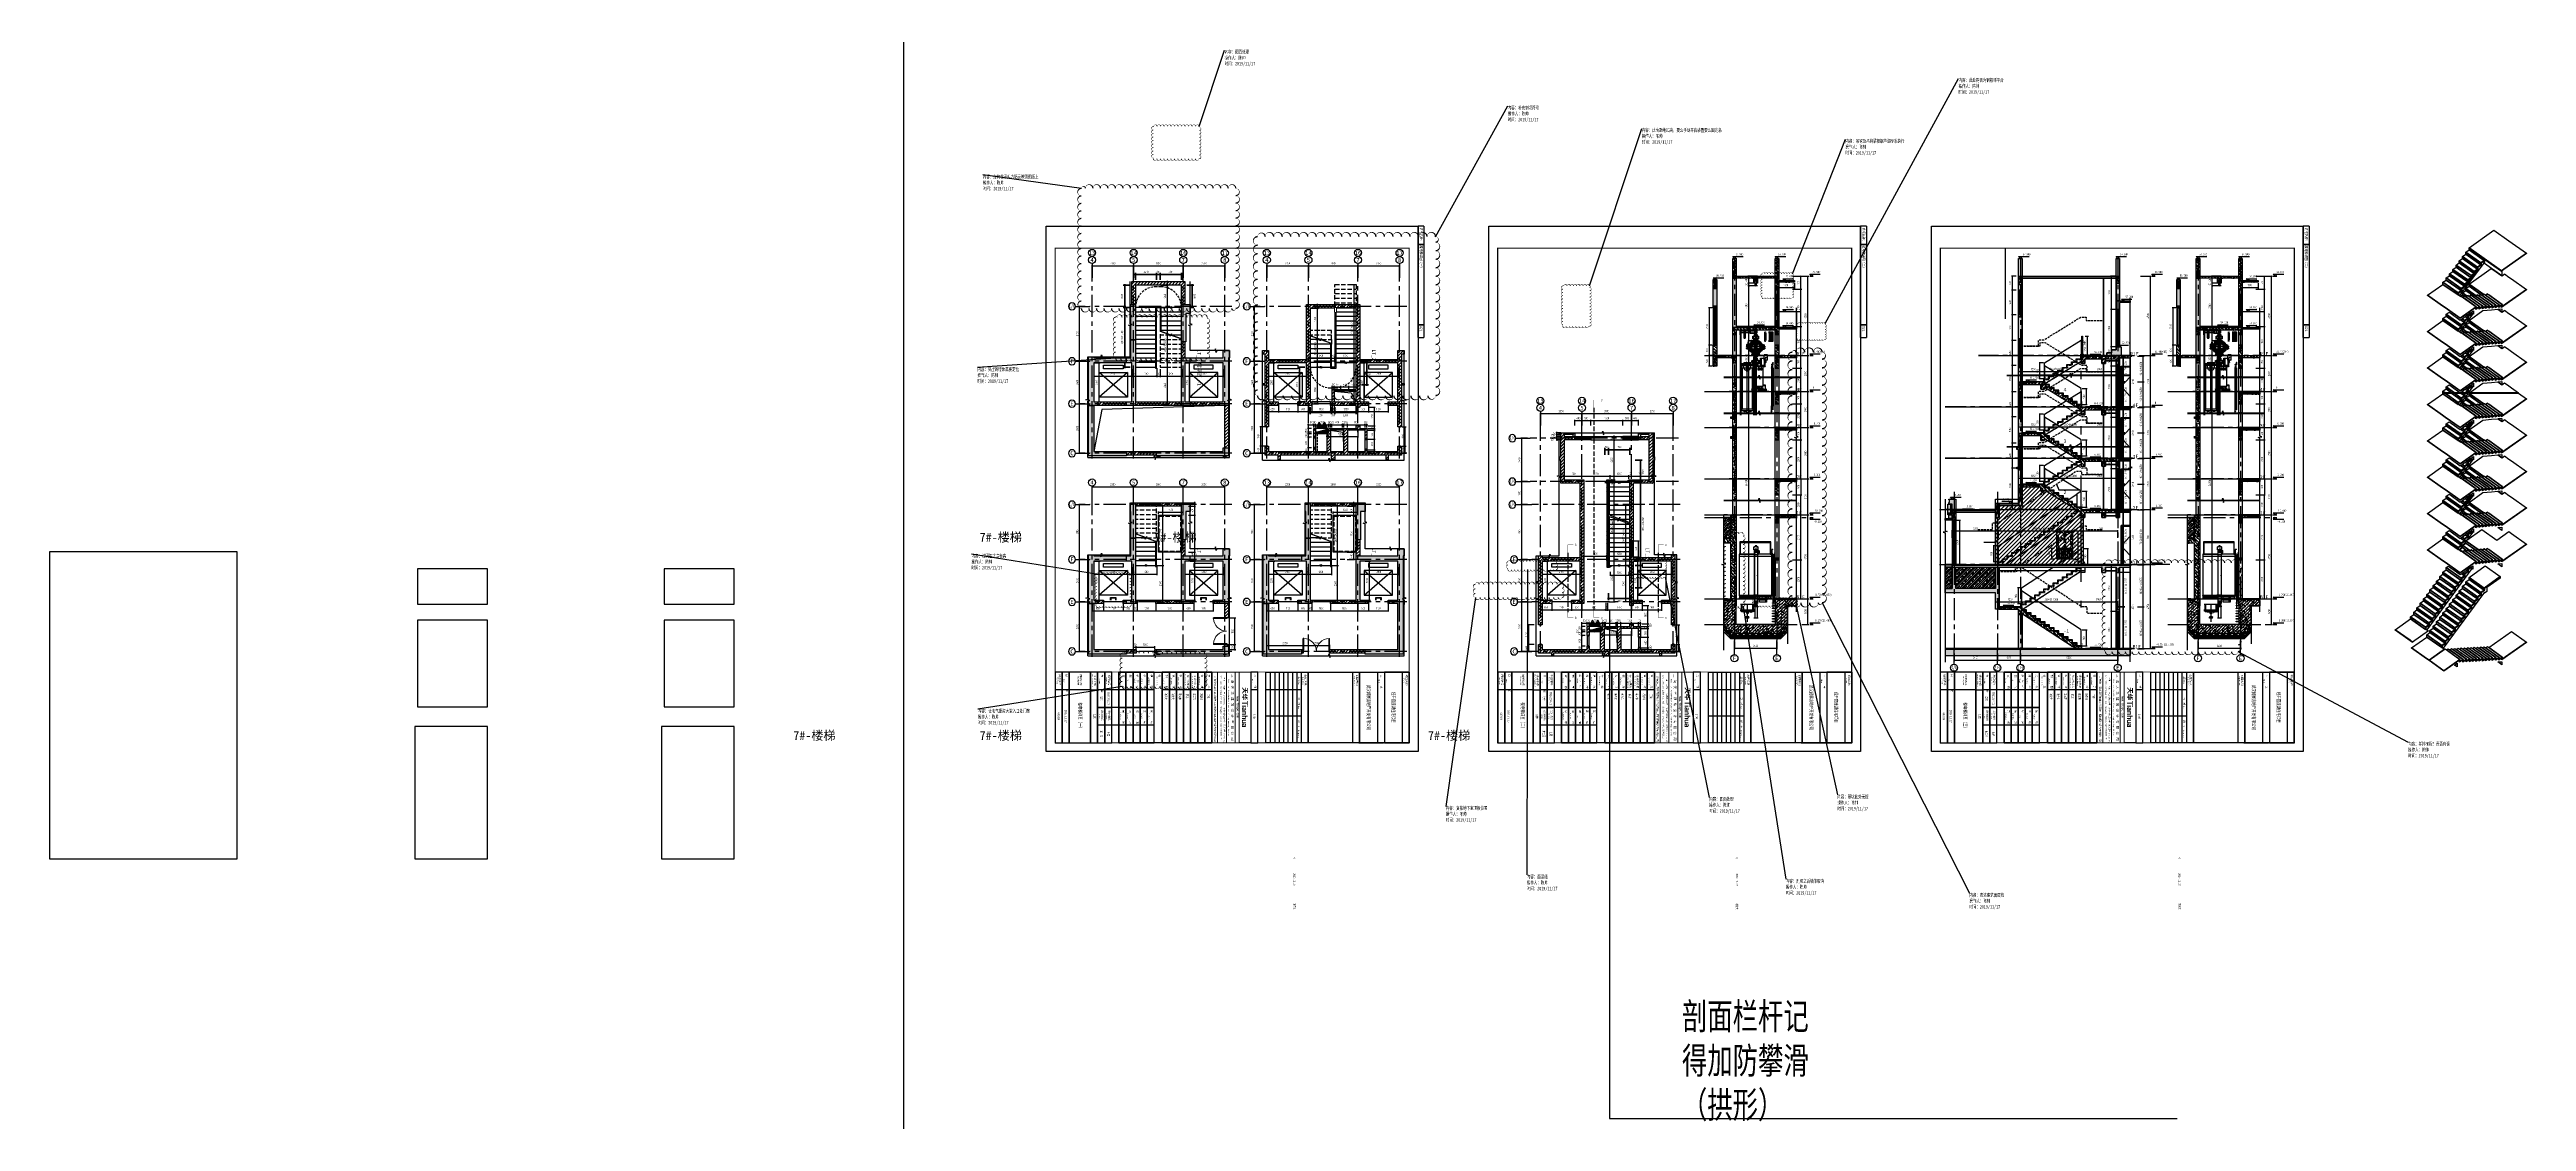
# Model space of a CAD drawing. Extents: x -678900 to 2378000, y 0 to 1840591.
# Drawn here: x -244895 to -104973, y 651146 to 711721 of the extents above; entities that cross this region are included whole.
import ezdxf
from ezdxf.enums import TextEntityAlignment as Align

# ---------------------------------------------------------------- set-up
doc = ezdxf.new("R2010")
doc.units = 0
doc.header["$LTSCALE"] = 1000
doc.header["$MEASUREMENT"] = 0
doc.header["$PDMODE"] = 1
for name, pattern in [('__DASH', [0.35, 0.25, -0.1]), ('CENTER', [2, 1.25, -0.25, 0.25, -0.25]), ('DASH', [0.35, 0.25, -0.1]), ('DASHED', [600, 400, -200, 0]), ('HIDDEN', [0.375, 0.25, -0.125])]:
    doc.linetypes.add(name, pattern=pattern)
doc.layers.get('0').update_dxf_attribs({"linetype": 'CONTINUOUS'})
doc.layers.get('DEFPOINTS').update_dxf_attribs({"color": 8, "linetype": 'CONTINUOUS'})
for name, color, linetype, lineweight in [('A-DIMS-OTSD-XK', 61, 'CONTINUOUS', 40), ('AD-DIMS-OTSD-XK', 61, 'CONTINUOUS', 40), ('PX-T6-01-BZC-LG$0$P-Exsh-FHBX', 31, 'CONTINUOUS', 18)]:
    doc.layers.add(name, color=color, linetype=linetype, lineweight=lineweight)
for name, color, linetype in [('A_WALL_HACH', 251, 'CONTINUOUS'), ('AD-ARCH-AXIS', 1, 'CENTER'), ('AD-AXIS-AXIS', 1, 'CENTER'), ('AD-AXIS-CRCL', 3, 'CONTINUOUS'), ('AD-AXIS-DIMS', 3, 'CONTINUOUS'), ('AD-AXIS-NUMB', 255, 'CONTINUOUS'), ('AD-DIMS-INSD', 73, 'CONTINUOUS'), ('AD-INDX', 43, 'CONTINUOUS'), ('AD-LEVL-HIGH', 61, 'CONTINUOUS'), ('AD-SIGN', 195, 'CONTINUOUS'), ('AE-ABOV', 154, 'HIDDEN'), ('AE-DOOR-INSD', 61, 'CONTINUOUS'), ('AE-ELEV-4', 251, 'CONTINUOUS'), ('AE-ELEV-4-RAIL', 251, 'CONTINUOUS'), ('AE-EQPM', 70, 'CONTINUOUS'), ('AE-FLOR', 151, 'CONTINUOUS'), ('AE-FNSH', 11, 'CONTINUOUS'), ('AE-HDWR', 8, 'CONTINUOUS'), ('AE-HDWR-COVR', 8, 'CONTINUOUS'), ('AE-PATN-MATE', 8, 'CONTINUOUS'), ('AE-STAR', 51, 'CONTINUOUS'), ('AE-STRU-HACH', 40, 'CONTINUOUS'), ('AE-WALL', 255, 'CONTINUOUS'), ('AE-WALL-HACH', 15, 'CONTINUOUS'), ('AE-WIND', 11, 'CONTINUOUS'), ('C-SHET-LOGK', 7, 'CONTINUOUS'), ('C-SHET-LOGO', 7, 'CONTINUOUS'), ('C-SHET-SHET', 144, 'CONTINUOUS'), ('C-XREF-EXT', 7, 'CONTINUOUS'), ('C-XREF-INT', 7, 'CONTINUOUS'), ('DXMX_ClippingBox', 251, 'CONTINUOUS'), ('DXMX_ProjectView_Section_DEFAULT_LT-SW偏左_A_e8a6d85f-36b9-47fb-9d77-73693622d4d9|AE-FLOR', 151, 'CONTINUOUS'), ('fault', 10, 'CONTINUOUS'), ('PX-T6-01-BZC-LG$0$P-Exsh', 31, 'CONTINUOUS'), ('PX-T6-01-BZC-LG$0$P-Hydt-Boxx', 221, 'CONTINUOUS'), ('S-STAR', 243, 'CONTINUOUS'), ('S-WALL', 255, 'CONTINUOUS'), ('S-WALL-HACH', 40, 'CONTINUOUS'), ('verify', 50, 'CONTINUOUS')]:
    doc.layers.add(name, color=color, linetype=linetype)
for name, color, linetype, plot in [('C-XREF-SLCT', 7, 'CONTINUOUS', False), ('DEFPOINTS-1', 251, 'CONTINUOUS', False), ('内框', 8, 'CONTINUOUS', False)]:
    doc.layers.add(name, color=color, linetype=linetype, plot=plot)
doc.styles.add('Acs', font='', dxfattribs={"width": 0.7})
doc.styles.get("Standard").update_dxf_attribs({"font": '', "width": 0.7})
doc.styles.add('STYLEP3', font='')
doc.styles.add('STYLEP4', font='GOTHIC.TTF')
doc.styles.add('Text0.7_SimSun.ttf', font='', dxfattribs={"width": 0.7})
doc.styles.add('TH-STYLE1', font='', dxfattribs={"width": 0.7})
doc.styles.add('TH-STYLE2', font='', dxfattribs={"width": 0.7})
doc.styles.add('TH-STYLE3', font='TSSDENG', dxfattribs={"width": 0.7, "bigfont": 'TSSDCHN'})
doc.styles.add('TH-STYLEP5', font='')
doc.styles.add('TuKuang', font='', dxfattribs={"width": 1.1})
doc.styles.add('仿宋字体50', font='', dxfattribs={"width": 0.7, "height": 120})
doc.styles.add('黑体', font='simhei.ttf')
doc.styles.get('Acs').set_extended_font_data('SimSun')
doc.styles.get('Standard').set_extended_font_data('SimSun')
doc.styles.get('STYLEP3').set_extended_font_data('SimSun')
doc.styles.get('Text0.7_SimSun.ttf').set_extended_font_data('SimSun')
doc.styles.get('TH-STYLE1').set_extended_font_data('SimSun')
doc.styles.get('TH-STYLE2').set_extended_font_data('SimSun')
doc.styles.get('TH-STYLEP5').set_extended_font_data('SimSun')
doc.styles.get('TuKuang').set_extended_font_data('SimSun')
doc.styles.get('仿宋字体50').set_extended_font_data('SimSun')
doc.dimstyles.new('TH-DIM50', dxfattribs={"dimscale": 50, "dimtxt": 2.5, "dimasz": 1, "dimexe": 1, "dimexo": 1, "dimgap": 1.5, "dimtad": 1, "dimdec": 0, "dimdsep": 46, "dimtxsty": 'TH-STYLE3', "dimblk1": 'ARCHTICK', "dimblk2": 'ARCHTICK', "dimsah": 1, "dimcen": -1, "dimclrd": 256, "dimclre": 256, "dimclrt": 256, "dimazin": 0, "dimtfac": 1, "dimtdec": 0, "dimtix": 1, "dimtmove": 2, "dimatfit": 0, "dimldrblk": 'ARCHTICK', "dimfxl": 0, "dimtolj": 1, "dimtzin": 0, "dimlwd": -1, "dimlwe": -1, "dimarcsym": 0})
doc.dimstyles.new('TH-DIM50-CAD-REVIT', dxfattribs={"dimscale": 100, "dimtxt": 120, "dimasz": 0.5, "dimexe": 0.75, "dimexo": 0.5, "dimgap": 0.5, "dimtad": 1, "dimdec": 0, "dimdsep": 46, "dimtxsty": '仿宋字体50', "dimblk1": 'ARCHTICK', "dimblk2": 'ARCHTICK', "dimsah": 1, "dimcen": -1, "dimclrd": 256, "dimclre": 256, "dimclrt": 256, "dimazin": 0, "dimtfac": 1, "dimtdec": 0, "dimtix": 1, "dimtmove": 2, "dimatfit": 0, "dimldrblk": 'ARCHTICK', "dimfxl": 0, "dimtolj": 1, "dimtzin": 0, "dimlwd": -1, "dimlwe": -1, "dimarcsym": 0})
pattern_1 = [(315, (0, 0), (88.38835, 88.38835), []), (320, (0, 0), (-31.376, -358.63), [37.5, -412.5]), (265, (0, 0), (376.096, 69.3757), [30, -330]), (10.4514, (-2.6, -29.9), (344.7198, -289.2547), [31.87, -350.571]), (316.1842, (100, -2e-14), (-82.7595, -533.6205), [56.25, -618.75]), (6.6356, (93.1, -44.47), (487.059, -467.331), [47.805, -525.8565]), (261.1842, (100, -2e-14), (487.059, -467.331), [45, -495]), (291, (75, -50), (-201.3094, -298.4535), [37.5, -412.5]), (236, (75, -50), (362.575, -121.6577), [30, -330]), (341.4514, (58.22, -74.87), (161.2652, -420.1113), [31.87, -350.571]), (307.5, (0, 0), (166.4469, -6.0799), [0, -326, 0, -335, 0, -331.25]), (277.5, (0, 0), (197.2059, -131.5348), [0, -191, 0, -318.5, 0, -126.25]), (237.5, (2e-14, 111.5), (-11.27744, -266.9112), [0, -125, 0, -390, 0, -517.5]), (227.5, (3e-14, 161.5), (50.0525, -291.593), [0, -162.5, 0, -259, 0, -367.5])]
pattern_2 = [(45, (0, 0), (-88.38835, 88.38835), []), (50, (0, 0), (358.63, -31.376), [37.5, -412.5]), (355, (0, 0), (-69.3757, 376.096), [30, -330]), (100.4514, (29.9, -2.6), (289.2547, 344.7198), [31.87, -350.571]), (46.1842, (0, 100), (533.6205, -82.7595), [56.25, -618.75]), (96.6356, (44.47, 93.1), (467.331, 487.059), [47.805, -525.8565]), (351.1842, (0, 100), (467.331, 487.059), [45, -495]), (21, (50, 75), (298.4535, -201.3094), [37.5, -412.5]), (326, (50, 75), (121.6577, 362.575), [30, -330]), (71.4514, (74.87, 58.22), (420.1113, 161.2652), [31.87, -350.571]), (37.5, (0, 0), (6.07993, 166.44693), [0, -326, 0, -335, 0, -331.25]), (7.5, (0, 0), (131.5348, 197.20586), [0, -191, 0, -318.5, 0, -126.25]), (327.5, (-111.5, 0), (266.9112, -11.27744), [0, -125, 0, -390, 0, -517.5]), (317.5, (-161.5, 0), (291.5931, 50.0525), [0, -162.5, 0, -259, 0, -367.5])]
pattern_3 = [(45, (0, 89.76), (-88.3884, 88.3884), [])]
pattern_4 = [(270, (-183, -177), (600, -300), [0, -600]), (270, (-264, 174), (600, -300), [0, -600]), (270, (-270, -21), (600, -300), [0, -600]), (270, (-93, -234), (600, -300), [0, -600]), (270, (-300, 15), (600, -300), [0, -600]), (270, (285, -294), (600, -300), [0, -600]), (270, (237, -111), (600, -300), [0, -600]), (270, (162, -207), (600, -300), [0, -600]), (270, (150, 282), (600, -300), [0, -600]), (270, (123, -12), (600, -300), [0, -600]), (270, (-30, 102), (600, -300), [0, -600]), (270, (-255, 96), (600, -300), [0, -600]), (270, (-279, -129), (600, -300), [0, -600]), (270, (-15, -294), (600, -300), [0, -600]), (270, (-108, 267), (600, -300), [0, -600]), (270, (-6, 216), (600, -300), [0, -600]), (270, (-48, -18), (600, -300), [0, -600]), (270, (-135, 66), (600, -300), [0, -600]), (270, (63, 114), (600, -300), [0, -600]), (270, (288, 39), (600, -300), [0, -600]), (270, (-234, 243), (600, -300), [0, -600]), (270, (165, -87), (600, -300), [0, -600]), (270, (174, 192), (600, -300), [0, -600]), (270, (252, 240), (600, -300), [0, -600]), (40.6013, (97.143, -257.143), (1800.000008, 1499.999983), [26.342, -11037.111]), (288.43495, (108.57, -214.29), (600, -1500), [27.105, -3767.628]), (0, (82.86, -214.3), (600, -300), [25.714, -1174.286]), (71.56505, (74.29, -240), (599.99996, 1500), [27.105, -3767.628]), (323.1301, (74.29, -240), (600, -300), [28.571, -2971.428]), (45, (-231.43, -262.86), (600, 300), [24.244, -1672.813]), (315, (-231.43, -228.57), (600, -300), [24.244, -1672.813]), (45, (-248.57, -245.71), (600, 300), [24.244, -1672.813]), (315, (-248.57, -245.71), (600, -300), [24.244, -1672.813]), (26.565, (171.43, 25.7), (1200, 5e-05), [31.944, -638.877]), (90, (200, 40), (600, 300), [34.286, -565.714]), (333.435, (171.43, 88.57), (1200, -3e-06), [31.944, -638.877]), (26.565, (142.86, 74.3), (1200, 5e-05), [31.944, -638.877]), (270, (142.86, 74.3), (600, -300), [34.286, -565.714]), (333.435, (142.86, 40), (1200, -3e-06), [31.944, -638.877]), (17.10273, (-31.429, -200), (3000.000005, 899.999966), [38.861, -16282.9025]), (53.97263, (5.714, -188.57), (4199.999995, 5699.99993), [38.861, -8122.02]), (90, (28.6, -157.14), (600, 300), [37.143, -562.857]), (306.02737, (5.714, -88.57), (4199.999955, -5699.99996), [38.861, -8122.02]), (341.56505, (-28.57, -77.14), (3000, -900), [36.14, -3758.593]), (17.10273, (-65.714, -88.571), (3000.000005, 899.999966), [38.861, -16282.9025]), (53.97263, (-88.57, -120), (4199.999995, 5699.99993), [38.861, -8122.02]), (270, (-88.6, -120), (600, -300), [37.143, -562.857]), (306.02737, (-88.57, -157.143), (4199.999955, -5699.99996), [38.861, -8122.02]), (341.56505, (-65.71, -188.57), (3000, -900), [36.14, -3758.593]), (60.25512, (248.57, -205.714), (600, 900), [23.035, -4814.32]), (0, (237.14, -185.7), (600, -300), [22.857, -1177.143]), (299.74488, (237.14, -185.714), (600, -900), [23.035, -4814.32]), (26.565, (-177.14, -65.7), (1200, 5e-05), [31.944, -638.877]), (78.69007, (-148.57, -51.43), (599.99998, 2700), [29.137, -6089.686]), (311.18593, (-162.857, 3e-14), (6599.999942, -7499.999955), [30.372, -12725.802]), (0, (-191.43, 4e-14), (600, -300), [28.571, -1171.428]), (48.81407, (-211.429, -22.857), (6600.000042, 7499.999867), [30.372, -12725.802]), (286.69924, (-211.429, -22.857), (2999.99997, -9899.999926), [29.8295, -12498.5375]), (330.9454, (-202.857, -51.43), (599.999995, -300), [29.416, -12325.3395]), (19.98311, (74.286, 185.714), (4199.99999, 1500.000006), [33.442, -14012.1975]), (65.55605, (105.714, 197.143), (1799.999963, 3900.000015), [34.523, -14465.1315]), (294.44395, (105.714, 260), (1799.999991, -3900.000002), [34.523, -14465.1315]), (340.01689, (74.286, 271.429), (4199.99999, -1500.000005), [33.442, -14012.1975]), (19.98311, (42.857, 260), (4199.99999, 1500.000006), [33.442, -14012.1975]), (70.0169, (31.43, 228.57), (599.99997, 1500), [33.442, -6989.378]), (289.9831, (31.43, 228.57), (600, -1499.99999), [33.442, -6989.378]), (340.01689, (42.857, 197.143), (4199.99999, -1500.000005), [33.442, -14012.1975]), (32.00538, (20, -37.14), (599.99997, 300.00004), [26.954, -5633.434]), (288.43495, (34.29, 2.86), (600, -1500), [27.105, -3767.628]), (0, (8.57, 2.86), (600, -300), [25.714, -1174.286]), (71.56505, (-4e-15, -22.86), (599.99996, 1500), [27.105, -3767.628]), (324.46232, (-4e-15, -22.857), (2999.999996, -2099.999997), [24.578, -10298.2115]), (26.565, (-125.7, 137.14), (1200, 5e-05), [31.944, -638.877]), (90, (-97.14, 151.4), (600, 300), [31.429, -568.571]), (329.03624, (-125.714, 200), (600, -300), [33.32, -6963.822]), (30.96376, (-154.286, 182.857), (599.99997, 300.00004), [33.32, -6963.822]), (270, (-154.3, 182.86), (600, -300), [31.429, -568.571]), (333.435, (-154.3, 151.43), (1200, -3e-06), [31.944, -638.877])]
pattern_5 = [(45, (151824.97, -677870.78), (-198.697, 198.697), []), (45, (151929.97, -677870.78), (-198.697, 198.697), []), (45, (152034.97, -677870.78), (-198.697, 198.697), []), (135, (151824.97, -677870.78), (-198.697, -198.697), [132.5, -148.5]), (135, (151877.47, -677818.28), (-198.697, -198.697), [132.5, -148.5]), (135, (151929.97, -677765.78), (-198.697, -198.697), [132.5, -148.5])]
pattern_6 = [(45, (138128.07, -677870.78), (-88.388348, 88.388348), []), (50, (138128.07, -677870.78), (358.63009, -31.37607), [37.5, -412.5]), (355, (138128.07, -677870.8), (-69.37567, 376.09607), [30, -330]), (100.4514, (138157.95, -677873.4), (289.25469, 344.71977), [31.8701, -350.57106]), (46.1842, (138128.07, -677770.8), (533.62052, -82.7595), [56.25, -618.75]), (96.6356, (138172.53, -677777.7), (467.33135, 487.05894), [47.80514, -525.8565]), (351.1842, (138128.07, -677770.8), (467.33097, 487.0593), [45, -495]), (21, (138178.07, -677795.78), (298.45353, -201.30945), [37.5, -412.5]), (326, (138178.07, -677795.8), (121.65767, 362.57502), [30, -330]), (71.4514, (138202.94, -677812.56), (420.11131, 161.26525), [31.8701, -350.57106]), (37.5, (138128.07, -677870.78), (6.079928, 166.446927), [0, -326, 0, -335, 0, -331.25]), (7.5, (138128.07, -677870.78), (131.53477, 197.205856), [0, -191, 0, -318.5, 0, -126.25]), (327.5, (138016.57, -677870.78), (266.911218, -11.277436), [0, -125, 0, -390, 0, -517.5]), (317.5, (137966.57, -677870.78), (291.593085, 50.05249), [0, -162.5, 0, -259, 0, -367.5])]

# ---------------------------------------------------------------- blocks, each defined once
blk = doc.blocks.new('_ArchTick')
at = {"color": 0, "linetype": 'ByBlock', "const_width": 0.4}
blk.add_lwpolyline([(-0.5, -0.5), (0.5, 0.5)], dxfattribs=at)
blk = doc.blocks.new('*D333')
at = {"layer": 'A-DIMS-OTSD-XK'}
for p, q in [((2060, 3100), (2460, 3100)), ((2360, -50), (2360, 3150)), ((2060, 0), (2460, 0))]:
    blk.add_line(p, q, dxfattribs=at)
at = {"layer": 'DEFPOINTS', "color": 0}
for p in [(1960, 3100), (2360, 3100), (1960, 0)]:
    blk.add_point(p, dxfattribs=at)
at = {"layer": 'A-DIMS-OTSD-XK', "xscale": 50, "yscale": 50, "zscale": 50}
for p, rotation in [((2360, 3100), 90), ((2360, 0), 270)]:
    blk.add_blockref('_ArchTick', p, dxfattribs=dict(at, rotation=rotation))
at = {"layer": 'A-DIMS-OTSD-XK', "insert": (2510, 1550), "char_height": 120, "attachment_point": 5, "rotation": 90, "style": '仿宋字体50'}
blk.add_mtext('\\A1;172.2*18=3100', dxfattribs=at)
blk = doc.blocks.new('*D334')
at = {"layer": 'A-DIMS-OTSD-XK'}
for p, q in [((2460, 3100), (2860, 3100)), ((2760, -50), (2760, 3150)), ((2460, 0), (2860, 0))]:
    blk.add_line(p, q, dxfattribs=at)
at = {"layer": 'DEFPOINTS', "color": 0}
for p in [(2360, 3100), (2760, 3100), (2360, 0)]:
    blk.add_point(p, dxfattribs=at)
at = {"layer": 'A-DIMS-OTSD-XK', "xscale": 50, "yscale": 50, "zscale": 50}
for p, rotation in [((2760, 3100), 90), ((2760, 0), 270)]:
    blk.add_blockref('_ArchTick', p, dxfattribs=dict(at, rotation=rotation))
at = {"layer": 'A-DIMS-OTSD-XK', "insert": (2910, 1550), "char_height": 120, "attachment_point": 5, "rotation": 90, "style": '仿宋字体50'}
blk.add_mtext('\\A1;3100', dxfattribs=at)
blk = doc.blocks.new('*D306')
at = {"layer": 'A-DIMS-OTSD-XK'}
for p, q in [((2060, 1450), (2460, 1450)), ((2360, -50), (2360, 1500)), ((2060, 0), (2460, 0))]:
    blk.add_line(p, q, dxfattribs=at)
at = {"layer": 'DEFPOINTS', "color": 0}
for p in [(1960, 1450), (2360, 1450), (1960, 0)]:
    blk.add_point(p, dxfattribs=at)
at = {"layer": 'A-DIMS-OTSD-XK', "xscale": 50, "yscale": 50, "zscale": 50}
for p, rotation in [((2360, 1450), 90), ((2360, 0), 270)]:
    blk.add_blockref('_ArchTick', p, dxfattribs=dict(at, rotation=rotation))
at = {"layer": 'A-DIMS-OTSD-XK', "insert": (2510, 725), "char_height": 120, "attachment_point": 5, "rotation": 90, "style": '仿宋字体50'}
blk.add_mtext('\\A1;161.1*9=1450', dxfattribs=at)
blk = doc.blocks.new('*D308')
at = {"layer": 'A-DIMS-OTSD-XK'}
for p, q in [((2060, 2900), (2460, 2900)), ((2360, 1400), (2360, 2950)), ((2060, 1450), (2460, 1450))]:
    blk.add_line(p, q, dxfattribs=at)
at = {"layer": 'DEFPOINTS', "color": 0}
for p in [(1960, 2900), (2360, 2900), (1960, 1450)]:
    blk.add_point(p, dxfattribs=at)
at = {"layer": 'A-DIMS-OTSD-XK', "xscale": 50, "yscale": 50, "zscale": 50}
for p, rotation in [((2360, 2900), 90), ((2360, 1450), 270)]:
    blk.add_blockref('_ArchTick', p, dxfattribs=dict(at, rotation=rotation))
at = {"layer": 'A-DIMS-OTSD-XK', "insert": (2510, 2175), "char_height": 120, "attachment_point": 5, "rotation": 90, "style": '仿宋字体50'}
blk.add_mtext('\\A1;161.1*9=1450', dxfattribs=at)
blk = doc.blocks.new('*D309')
at = {"layer": 'A-DIMS-OTSD-XK'}
for p, q in [((2460, 2900), (2860, 2900)), ((2760, -50), (2760, 2950)), ((2460, 0), (2860, 0))]:
    blk.add_line(p, q, dxfattribs=at)
at = {"layer": 'DEFPOINTS', "color": 0}
for p in [(2360, 2900), (2760, 2900), (2360, 0)]:
    blk.add_point(p, dxfattribs=at)
at = {"layer": 'A-DIMS-OTSD-XK', "xscale": 50, "yscale": 50, "zscale": 50}
for p, rotation in [((2760, 2900), 90), ((2760, 0), 270)]:
    blk.add_blockref('_ArchTick', p, dxfattribs=dict(at, rotation=rotation))
at = {"layer": 'A-DIMS-OTSD-XK', "insert": (2910, 1450), "char_height": 120, "attachment_point": 5, "rotation": 90, "style": '仿宋字体50'}
blk.add_mtext('\\A1;2900', dxfattribs=at)
blk = doc.blocks.new('*D328')
at = {"layer": 'A-DIMS-OTSD-XK'}
for p, q in [((2060, 1450), (2460, 1450)), ((2360, -50), (2360, 1500)), ((2060, 0), (2460, 0))]:
    blk.add_line(p, q, dxfattribs=at)
at = {"layer": 'DEFPOINTS', "color": 0}
for p in [(1960, 1450), (2360, 1450), (1960, 0)]:
    blk.add_point(p, dxfattribs=at)
at = {"layer": 'A-DIMS-OTSD-XK', "xscale": 50, "yscale": 50, "zscale": 50}
for p, rotation in [((2360, 1450), 90), ((2360, 0), 270)]:
    blk.add_blockref('_ArchTick', p, dxfattribs=dict(at, rotation=rotation))
at = {"layer": 'A-DIMS-OTSD-XK', "insert": (2510, 725), "char_height": 120, "attachment_point": 5, "rotation": 90, "style": '仿宋字体50'}
blk.add_mtext('\\A1;161.1*9=1450', dxfattribs=at)
blk = doc.blocks.new('*D330')
at = {"layer": 'A-DIMS-OTSD-XK'}
for p, q in [((2060, 2900), (2460, 2900)), ((2360, 1400), (2360, 2950)), ((2060, 1450), (2460, 1450))]:
    blk.add_line(p, q, dxfattribs=at)
at = {"layer": 'DEFPOINTS', "color": 0}
for p in [(1960, 2900), (2360, 2900), (1960, 1450)]:
    blk.add_point(p, dxfattribs=at)
at = {"layer": 'A-DIMS-OTSD-XK', "xscale": 50, "yscale": 50, "zscale": 50}
for p, rotation in [((2360, 2900), 90), ((2360, 1450), 270)]:
    blk.add_blockref('_ArchTick', p, dxfattribs=dict(at, rotation=rotation))
at = {"layer": 'A-DIMS-OTSD-XK', "insert": (2510, 2175), "char_height": 120, "attachment_point": 5, "rotation": 90, "style": '仿宋字体50'}
blk.add_mtext('\\A1;161.1*9=1450', dxfattribs=at)
blk = doc.blocks.new('*D331')
at = {"layer": 'A-DIMS-OTSD-XK'}
for p, q in [((2460, 2900), (2860, 2900)), ((2760, -50), (2760, 2950)), ((2460, 0), (2860, 0))]:
    blk.add_line(p, q, dxfattribs=at)
at = {"layer": 'DEFPOINTS', "color": 0}
for p in [(2360, 2900), (2760, 2900), (2360, 0)]:
    blk.add_point(p, dxfattribs=at)
at = {"layer": 'A-DIMS-OTSD-XK', "xscale": 50, "yscale": 50, "zscale": 50}
for p, rotation in [((2760, 2900), 90), ((2760, 0), 270)]:
    blk.add_blockref('_ArchTick', p, dxfattribs=dict(at, rotation=rotation))
at = {"layer": 'A-DIMS-OTSD-XK', "insert": (2910, 1450), "char_height": 120, "attachment_point": 5, "rotation": 90, "style": '仿宋字体50'}
blk.add_mtext('\\A1;2900', dxfattribs=at)
blk = doc.blocks.new('*D336')
at = {"layer": 'A-DIMS-OTSD-XK'}
for p, q in [((2060, 2355), (2460, 2355)), ((2360, -70), (2360, 2405)), ((2060, -20), (2460, -20))]:
    blk.add_line(p, q, dxfattribs=at)
at = {"layer": 'DEFPOINTS', "color": 0}
for p in [(1960, 2355), (2360, 2355), (1960, -20)]:
    blk.add_point(p, dxfattribs=at)
at = {"layer": 'A-DIMS-OTSD-XK', "xscale": 50, "yscale": 50, "zscale": 50}
for p, rotation in [((2360, 2355), 90), ((2360, -20), 270)]:
    blk.add_blockref('_ArchTick', p, dxfattribs=dict(at, rotation=rotation))
at = {"layer": 'A-DIMS-OTSD-XK', "insert": (2510, 1167.5), "char_height": 120, "attachment_point": 5, "rotation": 90, "style": '仿宋字体50'}
blk.add_mtext('\\A1;169.6*14=2375', dxfattribs=at)
blk = doc.blocks.new('*D338')
at = {"layer": 'A-DIMS-OTSD-XK'}
for p, q in [((2060, 4730), (2460, 4730)), ((2360, 2305), (2360, 4780)), ((2060, 2355), (2460, 2355))]:
    blk.add_line(p, q, dxfattribs=at)
at = {"layer": 'DEFPOINTS', "color": 0}
for p in [(1960, 4730), (2360, 4730), (1960, 2355)]:
    blk.add_point(p, dxfattribs=at)
at = {"layer": 'A-DIMS-OTSD-XK', "xscale": 50, "yscale": 50, "zscale": 50}
for p, rotation in [((2360, 4730), 90), ((2360, 2355), 270)]:
    blk.add_blockref('_ArchTick', p, dxfattribs=dict(at, rotation=rotation))
at = {"layer": 'A-DIMS-OTSD-XK', "insert": (2510, 3542.5), "char_height": 120, "attachment_point": 5, "rotation": 90, "style": '仿宋字体50'}
blk.add_mtext('\\A1;169.6*14=2375', dxfattribs=at)
blk = doc.blocks.new('*D339')
at = {"layer": 'A-DIMS-OTSD-XK'}
for p, q in [((2460, 4730), (2860, 4730)), ((2760, -70), (2760, 4780)), ((2460, -20), (2860, -20))]:
    blk.add_line(p, q, dxfattribs=at)
at = {"layer": 'DEFPOINTS', "color": 0}
for p in [(2360, 4730), (2760, 4730), (2360, -20)]:
    blk.add_point(p, dxfattribs=at)
at = {"layer": 'A-DIMS-OTSD-XK', "xscale": 50, "yscale": 50, "zscale": 50}
for p, rotation in [((2760, 4730), 90), ((2760, -20), 270)]:
    blk.add_blockref('_ArchTick', p, dxfattribs=dict(at, rotation=rotation))
at = {"layer": 'A-DIMS-OTSD-XK', "insert": (2910, 2355), "char_height": 120, "attachment_point": 5, "rotation": 90, "style": '仿宋字体50'}
blk.add_mtext('\\A1;4730', dxfattribs=at)
blk = doc.blocks.new('*D289')
at = {"layer": 'A-DIMS-OTSD-XK'}
for p, q in [((2060, 1450), (2460, 1450)), ((2360, -50), (2360, 1500)), ((2060, 0), (2460, 0))]:
    blk.add_line(p, q, dxfattribs=at)
at = {"layer": 'DEFPOINTS', "color": 0}
for p in [(1960, 1450), (2360, 1450), (1960, 0)]:
    blk.add_point(p, dxfattribs=at)
at = {"layer": 'A-DIMS-OTSD-XK', "xscale": 50, "yscale": 50, "zscale": 50}
for p, rotation in [((2360, 1450), 90), ((2360, 0), 270)]:
    blk.add_blockref('_ArchTick', p, dxfattribs=dict(at, rotation=rotation))
at = {"layer": 'A-DIMS-OTSD-XK', "insert": (2510, 725), "char_height": 120, "attachment_point": 5, "rotation": 90, "style": '仿宋字体50'}
blk.add_mtext('\\A1;161.1*9=1450', dxfattribs=at)
blk = doc.blocks.new('*D291')
at = {"layer": 'A-DIMS-OTSD-XK'}
for p, q in [((2060, 2900), (2460, 2900)), ((2360, 1400), (2360, 2950)), ((2060, 1450), (2460, 1450))]:
    blk.add_line(p, q, dxfattribs=at)
at = {"layer": 'DEFPOINTS', "color": 0}
for p in [(1960, 2900), (2360, 2900), (1960, 1450)]:
    blk.add_point(p, dxfattribs=at)
at = {"layer": 'A-DIMS-OTSD-XK', "xscale": 50, "yscale": 50, "zscale": 50}
for p, rotation in [((2360, 2900), 90), ((2360, 1450), 270)]:
    blk.add_blockref('_ArchTick', p, dxfattribs=dict(at, rotation=rotation))
at = {"layer": 'A-DIMS-OTSD-XK', "insert": (2510, 2175), "char_height": 120, "attachment_point": 5, "rotation": 90, "style": '仿宋字体50'}
blk.add_mtext('\\A1;161.1*9=1450', dxfattribs=at)
blk = doc.blocks.new('*D292')
at = {"layer": 'A-DIMS-OTSD-XK'}
for p, q in [((2460, 2900), (2860, 2900)), ((2760, -50), (2760, 2950)), ((2460, 0), (2860, 0))]:
    blk.add_line(p, q, dxfattribs=at)
at = {"layer": 'DEFPOINTS', "color": 0}
for p in [(2360, 2900), (2760, 2900), (2360, 0)]:
    blk.add_point(p, dxfattribs=at)
at = {"layer": 'A-DIMS-OTSD-XK', "xscale": 50, "yscale": 50, "zscale": 50}
for p, rotation in [((2760, 2900), 90), ((2760, 0), 270)]:
    blk.add_blockref('_ArchTick', p, dxfattribs=dict(at, rotation=rotation))
at = {"layer": 'A-DIMS-OTSD-XK', "insert": (2910, 1450), "char_height": 120, "attachment_point": 5, "rotation": 90, "style": '仿宋字体50'}
blk.add_mtext('\\A1;2900', dxfattribs=at)
blk = doc.blocks.new('THAPE_A2L_inner')
at = {"layer": '内框'}
for p, q in [((0, 426.6), (0, 420)), ((0, 426.6), (126, 426.6)), ((0, 420), (21, 420)), ((12, 420), (0, 420)), ((36, 420), (12, 420)), ((21, 420), (21, 426.6)), ((21, 426.6), (21, 420)), ((21, 420), (111.8, 420)), ((84, 420), (36, 420)), ((126, 420), (84, 420)), ((111.8, 420), (111.8, 426.6)), ((111.8, 426.6), (111.8, 420)), ((111.8, 420), (126, 420)), ((126, 420), (126, 426.6))]:
    blk.add_line(p, q, dxfattribs=at)
blk.add_lwpolyline([(0, 0), (0, 420), (594, 420), (594, 0)], close=True, dxfattribs=at)
at = {"layer": '内框', "const_width": 1.4}
blk.add_lwpolyline([(25, 410), (25, 10), (584, 10), (584, 410)], close=True, dxfattribs=at)
at = {"layer": '内框', "const_width": 0.5}
blk.add_lwpolyline([(504, 410), (504, 10)], dxfattribs=at)
at = {"layer": '内框', "style": '黑体', "width": 0.8}
for s, p in [('内框名称：', (1.9, 422)), ('A2L', (113.1, 422))]:
    blk.add_text(s, height=3, dxfattribs=at).set_placement(p)
blk.add_attdef('内框名称', (22.1, 422), '', height=3, dxfattribs=at)
blk = doc.blocks.new('*D346')
at = {"layer": 'AD-DIMS-OTSD-XK'}
for p, q in [((-50, 600), (1310, 600)), ((0, 300), (0, 700)), ((1260, 300), (1260, 700))]:
    blk.add_line(p, q, dxfattribs=at)
at = {"layer": 'DEFPOINTS', "color": 0}
for p in [(0, 200), (1260, 600), (1260, 200)]:
    blk.add_point(p, dxfattribs=at)
at = {"layer": 'AD-DIMS-OTSD-XK', "xscale": 50, "yscale": 50, "zscale": 50, "rotation": 180}
blk.add_blockref('_ArchTick', (0, 600), dxfattribs=at)
at = {"layer": 'AD-DIMS-OTSD-XK', "xscale": 50, "yscale": 50, "zscale": 50}
blk.add_blockref('_ArchTick', (1260, 600), dxfattribs=at)
at = {"layer": 'AD-DIMS-OTSD-XK', "insert": (630, 750), "char_height": 120, "attachment_point": 5, "style": '仿宋字体50'}
blk.add_mtext('\\A1;1260', dxfattribs=at)
blk = doc.blocks.new('*D347')
at = {"layer": 'AD-DIMS-OTSD-XK'}
for p, q in [((-5990, 600), (-4630, 600)), ((-5940, 300), (-5940, 700)), ((-4680, 300), (-4680, 700))]:
    blk.add_line(p, q, dxfattribs=at)
at = {"layer": 'DEFPOINTS', "color": 0}
for p in [(-5940, 200), (-4680, 600), (-4680, 200)]:
    blk.add_point(p, dxfattribs=at)
at = {"layer": 'AD-DIMS-OTSD-XK', "xscale": 50, "yscale": 50, "zscale": 50, "rotation": 180}
blk.add_blockref('_ArchTick', (-5940, 600), dxfattribs=at)
at = {"layer": 'AD-DIMS-OTSD-XK', "xscale": 50, "yscale": 50, "zscale": 50}
blk.add_blockref('_ArchTick', (-4680, 600), dxfattribs=at)
at = {"layer": 'AD-DIMS-OTSD-XK', "insert": (-5310, 750), "char_height": 120, "attachment_point": 5, "style": '仿宋字体50'}
blk.add_mtext('\\A1;1260', dxfattribs=at)
blk = doc.blocks.new('*D348')
at = {"layer": 'AD-DIMS-OTSD-XK'}
for p, q in [((-4730, 600), (50, 600)), ((-4680, 300), (-4680, 700)), ((0, 300), (0, 700))]:
    blk.add_line(p, q, dxfattribs=at)
at = {"layer": 'DEFPOINTS', "color": 0}
for p in [(-4680, 200), (0, 600), (0, 200)]:
    blk.add_point(p, dxfattribs=at)
at = {"layer": 'AD-DIMS-OTSD-XK', "xscale": 50, "yscale": 50, "zscale": 50, "rotation": 180}
blk.add_blockref('_ArchTick', (-4680, 600), dxfattribs=at)
at = {"layer": 'AD-DIMS-OTSD-XK', "xscale": 50, "yscale": 50, "zscale": 50}
blk.add_blockref('_ArchTick', (0, 600), dxfattribs=at)
at = {"layer": 'AD-DIMS-OTSD-XK', "insert": (-2340, 750), "char_height": 120, "attachment_point": 5, "style": '仿宋字体50'}
blk.add_mtext('\\A1;260*18=4680', dxfattribs=at)
blk = doc.blocks.new('*D349')
at = {"layer": 'AD-DIMS-OTSD-XK'}
for p, q in [((-6240, -1200), (-6640, -1200)), ((-6540, -1450), (-6540, -1150)), ((-6240, -1400), (-6640, -1400))]:
    blk.add_line(p, q, dxfattribs=at)
at = {"layer": 'DEFPOINTS', "color": 0}
for p in [(-6540, -1200), (-6140, -1200), (-6140, -1400)]:
    blk.add_point(p, dxfattribs=at)
at = {"layer": 'AD-DIMS-OTSD-XK', "xscale": 50, "yscale": 50, "zscale": 50}
for p, rotation in [((-6540, -1200), 90), ((-6540, -1400), 270)]:
    blk.add_blockref('_ArchTick', p, dxfattribs=dict(at, rotation=rotation))
at = {"layer": 'AD-DIMS-OTSD-XK', "insert": (-6690, -1300), "char_height": 120, "attachment_point": 5, "rotation": 90, "style": '仿宋字体50'}
blk.add_mtext('\\A1;200', dxfattribs=at)
blk = doc.blocks.new('*D350')
at = {"layer": 'AD-DIMS-OTSD-XK'}
for p, q in [((-6240, 0), (-6640, 0)), ((-6540, -1250), (-6540, 50)), ((-6240, -1200), (-6640, -1200))]:
    blk.add_line(p, q, dxfattribs=at)
at = {"layer": 'DEFPOINTS', "color": 0}
for p in [(-6540, 0), (-6140, 0), (-6140, -1200)]:
    blk.add_point(p, dxfattribs=at)
at = {"layer": 'AD-DIMS-OTSD-XK', "xscale": 50, "yscale": 50, "zscale": 50}
for p, rotation in [((-6540, 0), 90), ((-6540, -1200), 270)]:
    blk.add_blockref('_ArchTick', p, dxfattribs=dict(at, rotation=rotation))
at = {"layer": 'AD-DIMS-OTSD-XK', "insert": (-6690, -600), "char_height": 120, "attachment_point": 5, "rotation": 90, "style": '仿宋字体50'}
blk.add_mtext('\\A1;1200', dxfattribs=at)
blk = doc.blocks.new('*D351')
at = {"layer": 'AD-DIMS-OTSD-XK'}
for p, q in [((1860, -1250), (1860, 50)), ((1560, 0), (1960, 0)), ((1560, -1200), (1960, -1200))]:
    blk.add_line(p, q, dxfattribs=at)
at = {"layer": 'DEFPOINTS', "color": 0}
for p in [(1460, 0), (1460, -1200), (1860, 0)]:
    blk.add_point(p, dxfattribs=at)
at = {"layer": 'AD-DIMS-OTSD-XK', "xscale": 50, "yscale": 50, "zscale": 50}
for p, rotation in [((1860, 0), 90), ((1860, -1200), 270)]:
    blk.add_blockref('_ArchTick', p, dxfattribs=dict(at, rotation=rotation))
at = {"layer": 'AD-DIMS-OTSD-XK', "insert": (2010, -600), "char_height": 120, "attachment_point": 5, "rotation": 90, "style": '仿宋字体50'}
blk.add_mtext('\\A1;1200', dxfattribs=at)
blk = doc.blocks.new('*D341')
at = {"layer": 'AD-DIMS-OTSD-XK'}
for p, q in [((-310, 600), (1050, 600)), ((-260, 300), (-260, 700)), ((1000, 300), (1000, 700))]:
    blk.add_line(p, q, dxfattribs=at)
at = {"layer": 'DEFPOINTS', "color": 0}
for p in [(-260, 200), (1000, 600), (1000, 200)]:
    blk.add_point(p, dxfattribs=at)
at = {"layer": 'AD-DIMS-OTSD-XK', "xscale": 50, "yscale": 50, "zscale": 50, "rotation": 180}
blk.add_blockref('_ArchTick', (-260, 600), dxfattribs=at)
at = {"layer": 'AD-DIMS-OTSD-XK', "xscale": 50, "yscale": 50, "zscale": 50}
blk.add_blockref('_ArchTick', (1000, 600), dxfattribs=at)
at = {"layer": 'AD-DIMS-OTSD-XK', "insert": (370, 750), "char_height": 120, "attachment_point": 5, "style": '仿宋字体50'}
blk.add_mtext('\\A1;1260', dxfattribs=at)
blk = doc.blocks.new('*D342')
at = {"layer": 'AD-DIMS-OTSD-XK'}
for p, q in [((-50, -3200), (2010, -3200)), ((0, -2900), (0, -3300)), ((1960, -2900), (1960, -3300))]:
    blk.add_line(p, q, dxfattribs=at)
at = {"layer": 'DEFPOINTS', "color": 0}
for p in [(0, -2800), (1960, -2800), (1960, -3200)]:
    blk.add_point(p, dxfattribs=at)
at = {"layer": 'AD-DIMS-OTSD-XK', "xscale": 50, "yscale": 50, "zscale": 50, "rotation": 180}
blk.add_blockref('_ArchTick', (0, -3200), dxfattribs=at)
at = {"layer": 'AD-DIMS-OTSD-XK', "xscale": 50, "yscale": 50, "zscale": 50}
blk.add_blockref('_ArchTick', (1960, -3200), dxfattribs=at)
at = {"layer": 'AD-DIMS-OTSD-XK', "insert": (980, -3350), "char_height": 120, "attachment_point": 5, "style": '仿宋字体50'}
blk.add_mtext('\\A1;1960', dxfattribs=at)
blk = doc.blocks.new('*D343')
at = {"layer": 'AD-DIMS-OTSD-XK'}
for p, q in [((2560, -1250), (2560, 50)), ((2260, 0), (2660, 0)), ((2260, -1200), (2660, -1200))]:
    blk.add_line(p, q, dxfattribs=at)
at = {"layer": 'DEFPOINTS', "color": 0}
for p in [(2160, 0), (2160, -1200), (2560, 0)]:
    blk.add_point(p, dxfattribs=at)
at = {"layer": 'AD-DIMS-OTSD-XK', "xscale": 50, "yscale": 50, "zscale": 50}
for p, rotation in [((2560, 0), 90), ((2560, -1200), 270)]:
    blk.add_blockref('_ArchTick', p, dxfattribs=dict(at, rotation=rotation))
at = {"layer": 'AD-DIMS-OTSD-XK', "insert": (2710, -600), "char_height": 120, "attachment_point": 5, "rotation": 90, "style": '仿宋字体50'}
blk.add_mtext('\\A1;1200', dxfattribs=at)
blk = doc.blocks.new('*D344')
at = {"layer": 'AD-DIMS-OTSD-XK'}
for p, q in [((2260, -1200), (2660, -1200)), ((2560, -1450), (2560, -1150)), ((2260, -1400), (2660, -1400))]:
    blk.add_line(p, q, dxfattribs=at)
at = {"layer": 'DEFPOINTS', "color": 0}
for p in [(2160, -1200), (2560, -1200), (2160, -1400)]:
    blk.add_point(p, dxfattribs=at)
at = {"layer": 'AD-DIMS-OTSD-XK', "xscale": 50, "yscale": 50, "zscale": 50}
for p, rotation in [((2560, -1200), 90), ((2560, -1400), 270)]:
    blk.add_blockref('_ArchTick', p, dxfattribs=dict(at, rotation=rotation))
at = {"layer": 'AD-DIMS-OTSD-XK', "insert": (2710, -1300), "char_height": 120, "attachment_point": 5, "rotation": 90, "style": '仿宋字体50'}
blk.add_mtext('\\A1;200', dxfattribs=at)
blk = doc.blocks.new('*D345')
at = {"layer": 'AD-DIMS-OTSD-XK'}
for p, q in [((2560, -2650), (2560, -1350)), ((2260, -1400), (2660, -1400)), ((2260, -2600), (2660, -2600))]:
    blk.add_line(p, q, dxfattribs=at)
at = {"layer": 'DEFPOINTS', "color": 0}
for p in [(2160, -1400), (2160, -2600), (2560, -1400)]:
    blk.add_point(p, dxfattribs=at)
at = {"layer": 'AD-DIMS-OTSD-XK', "xscale": 50, "yscale": 50, "zscale": 50}
for p, rotation in [((2560, -1400), 90), ((2560, -2600), 270)]:
    blk.add_blockref('_ArchTick', p, dxfattribs=dict(at, rotation=rotation))
at = {"layer": 'AD-DIMS-OTSD-XK', "insert": (2710, -2000), "char_height": 120, "attachment_point": 5, "rotation": 90, "style": '仿宋字体50'}
blk.add_mtext('\\A1;1200', dxfattribs=at)
blk = doc.blocks.new('-1_191016103745466913')
at = {"layer": 'AD-SIGN', "linetype": 'Continuous', "ltscale": 0.5, "flags": 128}
blk.add_lwpolyline([(0, -2000, 0, 0, 0), (-1054, -2000, 80, 0, 0), (-1404, -2000, 0, 0, 0)], format="xyseb", dxfattribs=at)
at = {"layer": 'AE-STAR', "linetype": 'Continuous', "ltscale": 0.5, "flags": 128}
for points in [[(0, -1400), (-1341, -1400), (-1778, -2600), (0, -2600), (0, -1400)], [(-1560, -2001), (-1560, -2600)], [(-1300, -1400), (-1300, -2600)], [(-1040, -1400), (-1040, -2600)], [(-780, -1400), (-780, -2600)], [(-520, -1400), (-520, -2600)], [(-260, -1400), (-260, -2600)]]:
    blk.add_lwpolyline(points, dxfattribs=at)
at = {"layer": 'DEFPOINTS-1'}
blk.add_circle((0, -2000), 50, dxfattribs=at)
at = {"layer": 'DEFPOINTS-1', "style": 'TH-STYLE2'}
for s, height, p in [('LT_-1', 200, (-1000, 900)), ('上', 50, (20, -1980))]:
    blk.add_text(s, height=height, dxfattribs=at).set_placement(p)
blk.add_wipeout([(0, -1400), (-1346, -1400), (-1368, -1460), (0, -1460)]).dxf.layer = 'AE-HDWR'
at = {"layer": 'AE-HDWR', "linetype": 'Continuous', "ltscale": 0.5, "flags": 128}
blk.add_lwpolyline([(-1346, -1400), (-1368, -1460)], dxfattribs=at)
blk.add_wipeout([(60, -1400), (0, -1400), (0, -1460), (60, -1460)]).dxf.layer = 'AE-HDWR'
for points in [[(-1368, -1460), (0, -1460)], [(0, -1400), (-1346, -1400)], [(60, -1400), (0, -1400)], [(0, -1460), (60, -1460)], [(60, -1460), (60, -1400)]]:
    blk.add_lwpolyline(points, dxfattribs=at)
blk.add_wipeout([(-1560, -2000), (-1630, -1959), (-1550, -1972)])
blk.add_wipeout([(-1560, -2000), (-1490, -2041), (-1570, -2028)])
at = {"layer": 'AD-SIGN', "linetype": 'Continuous', "ltscale": 0.5, "flags": 128}
blk.add_lwpolyline([(-1342, -1400), (-1550, -1972), (-1630, -1959), (-1490, -2041), (-1570, -2028), (-1778, -2600)], dxfattribs=at)
blk = doc.blocks.new('DXMX_Viewblock_7108191009183134311998')
at = {"layer": 'DEFPOINTS-1', "ltscale": 0.3, "flags": 128}
for points in [[(9910, 7820), (9950, 7820), (9950, 7780), (9910, 7780), (9910, 7820)], [(13930, 6900), (13970, 6900), (13970, 6860), (13930, 6860), (13930, 6900)]]:
    blk.add_lwpolyline(points, dxfattribs=at)
at = {"rotation": 270}
blk.add_blockref('-1_191016103745466913', (11400, 9860), dxfattribs=at)
at = {"layer": 'DEFPOINTS', "style": 'TH-STYLE2'}
blk.add_text('7#-楼梯', height=500, dxfattribs=at).set_placement((0, 0))
blk.add_wipeout([(10000, 5100), (13750, 5100), (13750, 5300), (14050, 5300), (14050, 4850), (10000, 4850)])
at = {"layer": 'AE-WALL', "ltscale": 0.3, "flags": 128}
blk.add_lwpolyline([(10000, 4900), (9901, 4900), (9901, 5100), (13850, 5100), (13850, 5400), (14050, 5400), (14050, 4900), (13950, 4900), (13950, 4818), (13750, 4818), (13750, 4900), (10200, 4900), (10200, 4818), (10000, 4818), (10000, 4900)], close=True, dxfattribs=at)
at = {"layer": 'DEFPOINTS-1', "ltscale": 0.3, "flags": 128}
for points in [[(9861, 5020), (9901, 5020), (9901, 4980), (9861, 4980), (9861, 5020)], [(13930, 5440), (13970, 5440), (13970, 5400), (13930, 5400), (13930, 5440)]]:
    blk.add_lwpolyline(points, dxfattribs=at)
for points in [[(8550, 12900), (8513, 12900), (8513, 13400), (8800, 13400), (8800, 11400), (8550, 11400)], [(11400, 13400), (11900, 13400), (11900, 12900), (11650, 12900), (11650, 11300), (11400, 11300)], [(6150, 10455), (6450, 10455), (6450, 10400), (8300, 10400), (8300, 10100), (6450, 10100), (6450, 7900), (6650, 7900), (6650, 7700), (6150, 7700)], [(11400, 10400), (11900, 10400), (11900, 10100), (11600, 10100), (11600, 7900), (11900, 7900), (11900, 7700), (11400, 7700)]]:
    blk.add_wipeout(points)
for points in [[(13550, 7900), (13750, 7900), (13750, 10100), (11900, 10100), (11900, 10400), (13750, 10400), (13750, 10800), (14116, 10800), (14116, 10400), (14050, 10400), (14050, 7700), (13550, 7700)], [(6150, 4850), (6150, 7700), (6450, 7700), (6450, 5100), (8300, 5100), (8300, 4850)]]:
    blk.add_wipeout(points)
blk.add_lwpolyline([(8851, 5020), (8891, 5020), (8891, 4980), (8851, 4980), (8851, 5020)], dxfattribs=at)
blk.add_wipeout([(8300, 7900), (8600, 7900), (8600, 10100), (8300, 10100), (8300, 10400), (8550, 10400), (8550, 11400), (8800, 11400), (8800, 7700), (8300, 7700)])
at = {"layer": 'AE-WALL-HACH'}
h = blk.add_hatch(dxfattribs=at)
h.set_pattern_fill('普通砖', color=26, scale=50, style=0)
h.set_pattern_definition(pattern_3)
h.paths.add_polyline_path([(6250, 5799), (6113, 5799), (6113, 5999), (6250, 5999), (6250, 10300), (8600, 10300), (8600, 13400), (11600, 13400), (11600, 10300), (13950, 10300), (13950, 7900), (14050, 7900), (14050, 6900), (13850, 6900), (13850, 7700), (13200, 7700), (13200, 7900), (13750, 7900), (13750, 10100), (11600, 10100), (11600, 7900), (12100, 7900), (12100, 7700), (9950, 7700), (9950, 7900), (11400, 7900), (11400, 13200), (8800, 13200), (8800, 7900), (8900, 7900), (8900, 7700), (8100, 7700), (8100, 7900), (8600, 7900), (8600, 10100), (6450, 10100), (6450, 7900), (7000, 7900), (7000, 7700), (6450, 7700), (6450, 5100), (8851, 5100), (8851, 4900), (6250, 4900)], flags=0)
h.paths.add_polyline_path([(10000, 4900), (9901, 4900), (9901, 5100), (13850, 5100), (13850, 5400), (14050, 5400), (14050, 4900), (13950, 4900), (13950, 4818), (13750, 4818), (13750, 4900), (10200, 4900), (10200, 4818), (10000, 4818)], flags=0)
at = {"layer": 'AE-WALL', "ltscale": 0.3, "flags": 128}
blk.add_lwpolyline([(6250, 5799), (6113, 5799), (6113, 5999), (6250, 5999), (6250, 10300), (8600, 10300), (8600, 13400), (11600, 13400), (11600, 10300), (13950, 10300), (13950, 7900), (14050, 7900), (14050, 6900), (13850, 6900), (13850, 7700), (13200, 7700), (13200, 7900), (13750, 7900), (13750, 10100), (11600, 10100), (11600, 7900), (12100, 7900), (12100, 7700), (9950, 7700), (9950, 7900), (11400, 7900), (11400, 13200), (8800, 13200), (8800, 7900), (8900, 7900), (8900, 7700), (8100, 7700), (8100, 7900), (8600, 7900), (8600, 10100), (6450, 10100), (6450, 7900), (7000, 7900), (7000, 7700), (6450, 7700), (6450, 5100), (8851, 5100), (8851, 4900), (6250, 4900), (6250, 5799)], close=True, dxfattribs=at)
at = {"layer": 'DEFPOINTS-1', "ltscale": 0.3, "flags": 128}
blk.add_lwpolyline([(8900, 7820), (8940, 7820), (8940, 7780), (8900, 7780), (8900, 7820)], dxfattribs=at)
for points in [[(8550, 12900), (8513, 12900), (8513, 13400), (8800, 13400), (8800, 11400), (8550, 11400)], [(11400, 13400), (11900, 13400), (11900, 12900), (11650, 12900), (11650, 11300), (11400, 11300)], [(6150, 10455), (6450, 10455), (6450, 10400), (8300, 10400), (8300, 10100), (6450, 10100), (6450, 7900), (6650, 7900), (6650, 7700), (6150, 7700)], [(11400, 10400), (11900, 10400), (11900, 10100), (11600, 10100), (11600, 7900), (11900, 7900), (11900, 7700), (11400, 7700)], [(10000, 5100), (13750, 5100), (13750, 5300), (14050, 5300), (14050, 4850), (10000, 4850)]]:
    blk.add_wipeout(points)
at = {"layer": 'S-WALL', "ltscale": 0.3, "flags": 128}
for points in [[(8550, 12900), (8513, 12900), (8513, 13400), (8800, 13400), (8800, 11400), (8550, 11400), (8550, 12900)], [(11400, 13400), (11900, 13400), (11900, 12900), (11650, 12900), (11650, 11300), (11400, 11300), (11400, 13400)], [(6150, 10455), (6450, 10455), (6450, 10400), (8300, 10400), (8300, 10100), (6450, 10100), (6450, 7900), (6650, 7900), (6650, 7700), (6150, 7700), (6150, 10455)], [(11400, 10400), (11900, 10400), (11900, 10100), (11600, 10100), (11600, 7900), (11900, 7900), (11900, 7700), (11400, 7700), (11400, 10400)], [(10000, 5100), (13750, 5100), (13750, 5300), (14050, 5300), (14050, 4850), (10000, 4850), (10000, 5100)]]:
    blk.add_lwpolyline(points, close=True, dxfattribs=at)
for points in [[(13550, 7900), (13750, 7900), (13750, 10100), (11900, 10100), (11900, 10400), (13750, 10400), (13750, 10800), (14116, 10800), (14116, 10400), (14050, 10400), (14050, 7700), (13550, 7700)], [(6150, 4850), (6150, 7700), (6450, 7700), (6450, 5100), (8300, 5100), (8300, 4850)]]:
    blk.add_wipeout(points)
for points in [[(13550, 7900), (13750, 7900), (13750, 10100), (11900, 10100), (11900, 10400), (13750, 10400), (13750, 10800), (14116, 10800), (14116, 10400), (14050, 10400), (14050, 7700), (13550, 7700), (13550, 7900)], [(6150, 4850), (6150, 7700), (6450, 7700), (6450, 5100), (8300, 5100), (8300, 4850), (6150, 4850)]]:
    blk.add_lwpolyline(points, close=True, dxfattribs=at)
blk.add_wipeout([(8300, 7900), (8600, 7900), (8600, 10100), (8300, 10100), (8300, 10400), (8550, 10400), (8550, 11400), (8800, 11400), (8800, 7700), (8300, 7700)])
at = {"layer": 'S-WALL-HACH'}
h = blk.add_hatch(dxfattribs=at)
h.set_pattern_fill('钢筋混凝土', color=40, scale=50, style=0)
h.set_pattern_definition(pattern_2)
h.paths.add_polyline_path([(6150, 10455), (6450, 10455), (6450, 10400), (8300, 10400), (8300, 10100), (6450, 10100), (6450, 7900), (6650, 7900), (6650, 7700), (6150, 7700)], flags=0)
h.paths.add_polyline_path([(8550, 12900), (8513, 12900), (8513, 13400), (8800, 13400), (8800, 11400), (8550, 11400)], flags=0)
h.paths.add_polyline_path([(6150, 4850), (6150, 7700), (6450, 7700), (6450, 5100), (8300, 5100), (8300, 4850)], flags=0)
h.paths.add_polyline_path([(11400, 13400), (11900, 13400), (11900, 12900), (11650, 12900), (11650, 11300), (11400, 11300)], flags=0)
h.paths.add_polyline_path([(10000, 5100), (13750, 5100), (13750, 5300), (14050, 5300), (14050, 4850), (10000, 4850)], flags=0)
h.paths.add_polyline_path([(8300, 7900), (8600, 7900), (8600, 10100), (8300, 10100), (8300, 10400), (8550, 10400), (8550, 11400), (8800, 11400), (8800, 7700), (8300, 7700)], flags=0)
h.paths.add_polyline_path([(11400, 10400), (11900, 10400), (11900, 10100), (11600, 10100), (11600, 7900), (11900, 7900), (11900, 7700), (11400, 7700)], flags=0)
h.paths.add_polyline_path([(13550, 7900), (13750, 7900), (13750, 10100), (11900, 10100), (11900, 10400), (13750, 10400), (13750, 10800), (14116, 10800), (14116, 10400), (14050, 10400), (14050, 7700), (13550, 7700)], flags=0)
at = {"layer": 'S-WALL', "ltscale": 0.3, "flags": 128}
blk.add_lwpolyline([(8300, 7900), (8600, 7900), (8600, 10100), (8300, 10100), (8300, 10400), (8550, 10400), (8550, 11400), (8800, 11400), (8800, 7700), (8300, 7700), (8300, 7900)], close=True, dxfattribs=at)
blk = doc.blocks.new('_A-axiso')
blk.add_circle((0, 0), 0.5)
at = {"layer": 'AD-AXIS-NUMB', "style": 'TH-STYLE1', "width": 0.7}
blk.add_attdef('A', text='', height=0.56, dxfattribs=at).set_placement((-0.25, -0.28), (0.25, -0.28), align=Align.FIT)
blk = doc.blocks.new('*D465')
at = {"layer": 'AD-AXIS-DIMS', "ltscale": 0.5}
for p, q in [((0, 7503, 0), (0, 8290, 0)), ((0, 8240, 0), (2350, 8240, 0)), ((2350, 7503, 0), (2350, 8290, 0))]:
    blk.add_line(p, q, dxfattribs=at)
at = {"layer": 'DEFPOINTS', "color": 0, "ltscale": 0.5}
for p in [(0, 7453, 0), (2350, 8240, 0), (2350, 7453, 0)]:
    blk.add_point(p, dxfattribs=at)
at = {"layer": 'AD-AXIS-DIMS', "ltscale": 0.5, "xscale": 50, "yscale": 50, "zscale": 50, "rotation": 180}
blk.add_blockref('_ArchTick', (0, 8240, 0), dxfattribs=at)
at = {"layer": 'AD-AXIS-DIMS', "ltscale": 0.5, "xscale": 50, "yscale": 50, "zscale": 50}
blk.add_blockref('_ArchTick', (2350, 8240, 0), dxfattribs=at)
at = {"layer": 'AD-AXIS-DIMS', "ltscale": 0.5, "insert": (1175, 8378, 0), "char_height": 125, "attachment_point": 5, "style": 'TH-STYLE3'}
blk.add_mtext('\\A1;2350', dxfattribs=at)
blk = doc.blocks.new('*D466')
at = {"layer": 'AD-AXIS-DIMS', "ltscale": 0.5}
for p, q in [((2350, 7503, 0), (2350, 8290, 0)), ((2350, 8240, 0), (5150, 8240, 0)), ((5150, 7503, 0), (5150, 8290, 0))]:
    blk.add_line(p, q, dxfattribs=at)
at = {"layer": 'DEFPOINTS', "color": 0, "ltscale": 0.5}
for p in [(2350, 7453, 0), (5150, 8240, 0), (5150, 7453, 0)]:
    blk.add_point(p, dxfattribs=at)
at = {"layer": 'AD-AXIS-DIMS', "ltscale": 0.5, "xscale": 50, "yscale": 50, "zscale": 50, "rotation": 180}
blk.add_blockref('_ArchTick', (2350, 8240, 0), dxfattribs=at)
at = {"layer": 'AD-AXIS-DIMS', "ltscale": 0.5, "xscale": 50, "yscale": 50, "zscale": 50}
blk.add_blockref('_ArchTick', (5150, 8240, 0), dxfattribs=at)
at = {"layer": 'AD-AXIS-DIMS', "ltscale": 0.5, "insert": (3750, 8378, 0), "char_height": 125, "attachment_point": 5, "style": 'TH-STYLE3'}
blk.add_mtext('\\A1;2800', dxfattribs=at)
blk = doc.blocks.new('*D467')
at = {"layer": 'AD-AXIS-DIMS', "ltscale": 0.5}
for p, q in [((5150, 7503, 0), (5150, 8290, 0)), ((5150, 8240, 0), (7500, 8240, 0)), ((7500, 7503, 0), (7500, 8290, 0))]:
    blk.add_line(p, q, dxfattribs=at)
at = {"layer": 'DEFPOINTS', "color": 0, "ltscale": 0.5}
for p in [(5150, 7453, 0), (7500, 8240, 0), (7500, 7453, 0)]:
    blk.add_point(p, dxfattribs=at)
at = {"layer": 'AD-AXIS-DIMS', "ltscale": 0.5, "xscale": 50, "yscale": 50, "zscale": 50, "rotation": 180}
blk.add_blockref('_ArchTick', (5150, 8240, 0), dxfattribs=at)
at = {"layer": 'AD-AXIS-DIMS', "ltscale": 0.5, "xscale": 50, "yscale": 50, "zscale": 50}
blk.add_blockref('_ArchTick', (7500, 8240, 0), dxfattribs=at)
at = {"layer": 'AD-AXIS-DIMS', "ltscale": 0.5, "insert": (6325, 8378, 0), "char_height": 125, "attachment_point": 5, "style": 'TH-STYLE3'}
blk.add_mtext('\\A1;2350', dxfattribs=at)
blk = doc.blocks.new('*D468')
at = {"layer": 'AD-AXIS-DIMS', "ltscale": 0.5}
for p, q in [((-734, -2400), (-1100, -2400)), ((-1050, -5200), (-1050, -2400)), ((-734, -5200), (-1100, -5200))]:
    blk.add_line(p, q, dxfattribs=at)
at = {"layer": 'DEFPOINTS', "color": 0, "ltscale": 0.5}
for p in [(-1050, -2400), (-684, -2400), (-684, -5200)]:
    blk.add_point(p, dxfattribs=at)
at = {"layer": 'AD-AXIS-DIMS', "ltscale": 0.5, "xscale": 50, "yscale": 50, "zscale": 50}
for p, rotation in [((-1050, -2400), 89.99991781479834), ((-1050, -5200), 269.9999178147983)]:
    blk.add_blockref('_ArchTick', p, dxfattribs=dict(at, rotation=rotation))
at = {"layer": 'AD-AXIS-DIMS', "ltscale": 0.5, "insert": (-1187, -3800), "char_height": 125, "attachment_point": 5, "rotation": 89.99992, "style": 'TH-STYLE3'}
blk.add_mtext('\\A1;2800', dxfattribs=at)
blk = doc.blocks.new('*D469')
at = {"layer": 'AD-AXIS-DIMS', "ltscale": 0.5}
for p, q in [((-734, 0), (-1100, 0)), ((-1050, -2400), (-1050, 0)), ((-734, -2400), (-1100, -2400))]:
    blk.add_line(p, q, dxfattribs=at)
at = {"layer": 'DEFPOINTS', "color": 0, "ltscale": 0.5}
for p in [(-1050, 0), (-684, 0), (-684, -2400)]:
    blk.add_point(p, dxfattribs=at)
at = {"layer": 'AD-AXIS-DIMS', "ltscale": 0.5, "xscale": 50, "yscale": 50, "zscale": 50}
for p, rotation in [((-1050, 0), 89.99991781479834), ((-1050, -2400), 269.9999178147983)]:
    blk.add_blockref('_ArchTick', p, dxfattribs=dict(at, rotation=rotation))
at = {"layer": 'AD-AXIS-DIMS', "ltscale": 0.5, "insert": (-1187, -1200), "char_height": 125, "attachment_point": 5, "rotation": 89.99992, "style": 'TH-STYLE3'}
blk.add_mtext('\\A1;2400', dxfattribs=at)
blk = doc.blocks.new('*D463')
at = {"layer": 'AD-AXIS-DIMS', "ltscale": 0.5}
for p, q in [((-734, 3100), (-1100, 3100)), ((-1050, 0), (-1050, 3100)), ((-734, 0), (-1100, 0))]:
    blk.add_line(p, q, dxfattribs=at)
at = {"layer": 'DEFPOINTS', "color": 0, "ltscale": 0.5}
for p in [(-1050, 3100), (-684, 3100), (-684, 0)]:
    blk.add_point(p, dxfattribs=at)
at = {"layer": 'AD-AXIS-DIMS', "ltscale": 0.5, "xscale": 50, "yscale": 50, "zscale": 50}
for p, rotation in [((-1050, 3100), 89.99991781479838), ((-1050, 0), 269.9999178147984)]:
    blk.add_blockref('_ArchTick', p, dxfattribs=dict(at, rotation=rotation))
at = {"layer": 'AD-AXIS-DIMS', "ltscale": 0.5, "insert": (-1187, 1550), "char_height": 125, "attachment_point": 5, "rotation": 89.99992, "style": 'TH-STYLE3'}
blk.add_mtext('\\A1;3100', dxfattribs=at)
blk = doc.blocks.new('*D464')
at = {"layer": 'AD-AXIS-DIMS', "ltscale": 0.5}
for p, q in [((-734, 6850), (-1100, 6850)), ((-1050, 4400), (-1050, 6850)), ((-734, 4400), (-1100, 4400))]:
    blk.add_line(p, q, dxfattribs=at)
at = {"layer": 'DEFPOINTS', "color": 0, "ltscale": 0.5}
for p in [(-1050, 6850), (-684, 6850), (-684, 4400)]:
    blk.add_point(p, dxfattribs=at)
at = {"layer": 'AD-AXIS-DIMS', "ltscale": 0.5, "xscale": 50, "yscale": 50, "zscale": 50}
for p, rotation in [((-1050, 6850), 89.9999178147973), ((-1050, 4400), 269.9999178147973)]:
    blk.add_blockref('_ArchTick', p, dxfattribs=dict(at, rotation=rotation))
at = {"layer": 'AD-AXIS-DIMS', "ltscale": 0.5, "insert": (-1187, 5625), "char_height": 125, "attachment_point": 5, "rotation": 89.99992, "style": 'TH-STYLE3'}
blk.add_mtext('\\A1;2450', dxfattribs=at)
blk = doc.blocks.new('*D470')
at = {"layer": 'AD-AXIS-DIMS', "ltscale": 0.5}
for p, q in [((-734, 4400), (-1100, 4400)), ((-1050, 3100), (-1050, 4400)), ((-734, 3100), (-1100, 3100))]:
    blk.add_line(p, q, dxfattribs=at)
at = {"layer": 'DEFPOINTS', "color": 0, "ltscale": 0.5}
for p in [(-1050, 4400), (-684, 4400), (-684, 3100)]:
    blk.add_point(p, dxfattribs=at)
at = {"layer": 'AD-AXIS-DIMS', "ltscale": 0.5, "xscale": 50, "yscale": 50, "zscale": 50}
for p, rotation in [((-1050, 4400), 89.99991781479696), ((-1050, 3100), 269.999917814797)]:
    blk.add_blockref('_ArchTick', p, dxfattribs=dict(at, rotation=rotation))
at = {"layer": 'AD-AXIS-DIMS', "ltscale": 0.5, "insert": (-1187, 3750), "char_height": 125, "attachment_point": 5, "rotation": 89.99992, "style": 'TH-STYLE3'}
blk.add_mtext('\\A1;1300', dxfattribs=at)
blk = doc.blocks.new('*D457')
at = {"layer": 'AD-AXIS-DIMS', "ltscale": 0.5}
for p, q in [((0, 4658, 0), (0, 5446, 0)), ((0, 5396, 0), (2350, 5396, 0)), ((2350, 4658, 0), (2350, 5446, 0))]:
    blk.add_line(p, q, dxfattribs=at)
at = {"layer": 'DEFPOINTS', "color": 0, "ltscale": 0.5}
for p in [(0, 4608, 0), (2350, 5396, 0), (2350, 4608, 0)]:
    blk.add_point(p, dxfattribs=at)
at = {"layer": 'AD-AXIS-DIMS', "ltscale": 0.5, "xscale": 50, "yscale": 50, "zscale": 50, "rotation": 180}
blk.add_blockref('_ArchTick', (0, 5396, 0), dxfattribs=at)
at = {"layer": 'AD-AXIS-DIMS', "ltscale": 0.5, "xscale": 50, "yscale": 50, "zscale": 50}
blk.add_blockref('_ArchTick', (2350, 5396, 0), dxfattribs=at)
at = {"layer": 'AD-AXIS-DIMS', "ltscale": 0.5, "insert": (1175, 5533, 0), "char_height": 125, "attachment_point": 5, "style": 'TH-STYLE3'}
blk.add_mtext('\\A1;2350', dxfattribs=at)
blk = doc.blocks.new('*D458')
at = {"layer": 'AD-AXIS-DIMS', "ltscale": 0.5}
for p, q in [((2350, 4658, 0), (2350, 5446, 0)), ((2350, 5396, 0), (5150, 5396, 0)), ((5150, 4658, 0), (5150, 5446, 0))]:
    blk.add_line(p, q, dxfattribs=at)
at = {"layer": 'DEFPOINTS', "color": 0, "ltscale": 0.5}
for p in [(2350, 4608, 0), (5150, 5396, 0), (5150, 4608, 0)]:
    blk.add_point(p, dxfattribs=at)
at = {"layer": 'AD-AXIS-DIMS', "ltscale": 0.5, "xscale": 50, "yscale": 50, "zscale": 50, "rotation": 180}
blk.add_blockref('_ArchTick', (2350, 5396, 0), dxfattribs=at)
at = {"layer": 'AD-AXIS-DIMS', "ltscale": 0.5, "xscale": 50, "yscale": 50, "zscale": 50}
blk.add_blockref('_ArchTick', (5150, 5396, 0), dxfattribs=at)
at = {"layer": 'AD-AXIS-DIMS', "ltscale": 0.5, "insert": (3750, 5533, 0), "char_height": 125, "attachment_point": 5, "style": 'TH-STYLE3'}
blk.add_mtext('\\A1;2800', dxfattribs=at)
blk = doc.blocks.new('*D459')
at = {"layer": 'AD-AXIS-DIMS', "ltscale": 0.5}
for p, q in [((5150, 4658, 0), (5150, 5446, 0)), ((5150, 5396, 0), (7500, 5396, 0)), ((7500, 4658, 0), (7500, 5446, 0))]:
    blk.add_line(p, q, dxfattribs=at)
at = {"layer": 'DEFPOINTS', "color": 0, "ltscale": 0.5}
for p in [(5150, 4608, 0), (7500, 5396, 0), (7500, 4608, 0)]:
    blk.add_point(p, dxfattribs=at)
at = {"layer": 'AD-AXIS-DIMS', "ltscale": 0.5, "xscale": 50, "yscale": 50, "zscale": 50, "rotation": 180}
blk.add_blockref('_ArchTick', (5150, 5396, 0), dxfattribs=at)
at = {"layer": 'AD-AXIS-DIMS', "ltscale": 0.5, "xscale": 50, "yscale": 50, "zscale": 50}
blk.add_blockref('_ArchTick', (7500, 5396, 0), dxfattribs=at)
at = {"layer": 'AD-AXIS-DIMS', "ltscale": 0.5, "insert": (6325, 5533, 0), "char_height": 125, "attachment_point": 5, "style": 'TH-STYLE3'}
blk.add_mtext('\\A1;2350', dxfattribs=at)
blk = doc.blocks.new('*D460')
at = {"layer": 'AD-AXIS-DIMS', "ltscale": 0.5}
for p, q in [((-384, -2400), (-750, -2400)), ((-700, -5200), (-700, -2400)), ((-384, -5200), (-750, -5200))]:
    blk.add_line(p, q, dxfattribs=at)
at = {"layer": 'DEFPOINTS', "color": 0, "ltscale": 0.5}
for p in [(-700, -2400), (-334, -2400), (-334, -5200)]:
    blk.add_point(p, dxfattribs=at)
at = {"layer": 'AD-AXIS-DIMS', "ltscale": 0.5, "xscale": 50, "yscale": 50, "zscale": 50}
for p, rotation in [((-700, -2400), 89.99991781479834), ((-700, -5200), 269.9999178147983)]:
    blk.add_blockref('_ArchTick', p, dxfattribs=dict(at, rotation=rotation))
at = {"layer": 'AD-AXIS-DIMS', "ltscale": 0.5, "insert": (-837, -3800), "char_height": 125, "attachment_point": 5, "rotation": 89.99992, "style": 'TH-STYLE3'}
blk.add_mtext('\\A1;2800', dxfattribs=at)
blk = doc.blocks.new('*D461')
at = {"layer": 'AD-AXIS-DIMS', "ltscale": 0.5}
for p, q in [((-384, 0), (-750, 0)), ((-700, -2400), (-700, 0)), ((-384, -2400), (-750, -2400))]:
    blk.add_line(p, q, dxfattribs=at)
at = {"layer": 'DEFPOINTS', "color": 0, "ltscale": 0.5}
for p in [(-700, 0), (-334, 0), (-334, -2400)]:
    blk.add_point(p, dxfattribs=at)
at = {"layer": 'AD-AXIS-DIMS', "ltscale": 0.5, "xscale": 50, "yscale": 50, "zscale": 50}
for p, rotation in [((-700, 0), 89.99991781479834), ((-700, -2400), 269.9999178147983)]:
    blk.add_blockref('_ArchTick', p, dxfattribs=dict(at, rotation=rotation))
at = {"layer": 'AD-AXIS-DIMS', "ltscale": 0.5, "insert": (-837, -1200), "char_height": 125, "attachment_point": 5, "rotation": 89.99992, "style": 'TH-STYLE3'}
blk.add_mtext('\\A1;2400', dxfattribs=at)
blk = doc.blocks.new('*D462')
at = {"layer": 'AD-AXIS-DIMS', "ltscale": 0.5}
for p, q in [((-384, 3100), (-750, 3100)), ((-700, 0), (-700, 3100)), ((-384, 0), (-750, 0))]:
    blk.add_line(p, q, dxfattribs=at)
at = {"layer": 'DEFPOINTS', "color": 0, "ltscale": 0.5}
for p in [(-700, 3100), (-334, 3100), (-334, 0)]:
    blk.add_point(p, dxfattribs=at)
at = {"layer": 'AD-AXIS-DIMS', "ltscale": 0.5, "xscale": 50, "yscale": 50, "zscale": 50}
for p, rotation in [((-700, 3100), 89.99991781479838), ((-700, 0), 269.9999178147984)]:
    blk.add_blockref('_ArchTick', p, dxfattribs=dict(at, rotation=rotation))
at = {"layer": 'AD-AXIS-DIMS', "ltscale": 0.5, "insert": (-837, 1550), "char_height": 125, "attachment_point": 5, "rotation": 89.99992, "style": 'TH-STYLE3'}
blk.add_mtext('\\A1;3100', dxfattribs=at)
blk = doc.blocks.new('*D504')
at = {"layer": 'AD-AXIS-DIMS', "ltscale": 0.5}
for p, q in [((0, 3358), (0, 4146)), ((0, 4096), (2350, 4096)), ((2350, 3358), (2350, 4146))]:
    blk.add_line(p, q, dxfattribs=at)
at = {"layer": 'DEFPOINTS', "color": 0, "ltscale": 0.5}
for p in [(0, 3308), (2350, 4096), (2350, 3308)]:
    blk.add_point(p, dxfattribs=at)
at = {"layer": 'AD-AXIS-DIMS', "ltscale": 0.5, "xscale": 50, "yscale": 50, "zscale": 50, "rotation": 180}
blk.add_blockref('_ArchTick', (0, 4096), dxfattribs=at)
at = {"layer": 'AD-AXIS-DIMS', "ltscale": 0.5, "xscale": 50, "yscale": 50, "zscale": 50}
blk.add_blockref('_ArchTick', (2350, 4096), dxfattribs=at)
at = {"layer": 'AD-AXIS-DIMS', "ltscale": 0.5, "insert": (1175, 4233), "char_height": 125, "attachment_point": 5, "style": 'TH-STYLE3'}
blk.add_mtext('\\A1;2350', dxfattribs=at)
blk = doc.blocks.new('*D505')
at = {"layer": 'AD-AXIS-DIMS', "ltscale": 0.5}
for p, q in [((2350, 3358), (2350, 4146)), ((2350, 4096), (5150, 4096)), ((5150, 3358), (5150, 4146))]:
    blk.add_line(p, q, dxfattribs=at)
at = {"layer": 'DEFPOINTS', "color": 0, "ltscale": 0.5}
for p in [(2350, 3308), (5150, 4096), (5150, 3308)]:
    blk.add_point(p, dxfattribs=at)
at = {"layer": 'AD-AXIS-DIMS', "ltscale": 0.5, "xscale": 50, "yscale": 50, "zscale": 50, "rotation": 180}
blk.add_blockref('_ArchTick', (2350, 4096), dxfattribs=at)
at = {"layer": 'AD-AXIS-DIMS', "ltscale": 0.5, "xscale": 50, "yscale": 50, "zscale": 50}
blk.add_blockref('_ArchTick', (5150, 4096), dxfattribs=at)
at = {"layer": 'AD-AXIS-DIMS', "ltscale": 0.5, "insert": (3750, 4233), "char_height": 125, "attachment_point": 5, "style": 'TH-STYLE3'}
blk.add_mtext('\\A1;2800', dxfattribs=at)
blk = doc.blocks.new('*D506')
at = {"layer": 'AD-AXIS-DIMS', "ltscale": 0.5}
for p, q in [((5150, 3358), (5150, 4146)), ((5150, 4096), (7500, 4096)), ((7500, 3358), (7500, 4146))]:
    blk.add_line(p, q, dxfattribs=at)
at = {"layer": 'DEFPOINTS', "color": 0, "ltscale": 0.5}
for p in [(5150, 3308), (7500, 4096), (7500, 3308)]:
    blk.add_point(p, dxfattribs=at)
at = {"layer": 'AD-AXIS-DIMS', "ltscale": 0.5, "xscale": 50, "yscale": 50, "zscale": 50, "rotation": 180}
blk.add_blockref('_ArchTick', (5150, 4096), dxfattribs=at)
at = {"layer": 'AD-AXIS-DIMS', "ltscale": 0.5, "xscale": 50, "yscale": 50, "zscale": 50}
blk.add_blockref('_ArchTick', (7500, 4096), dxfattribs=at)
at = {"layer": 'AD-AXIS-DIMS', "ltscale": 0.5, "insert": (6325, 4233), "char_height": 125, "attachment_point": 5, "style": 'TH-STYLE3'}
blk.add_mtext('\\A1;2350', dxfattribs=at)
blk = doc.blocks.new('*D507')
at = {"layer": 'AD-AXIS-DIMS', "ltscale": 0.5}
for p, q in [((-384, -2400), (-750, -2400)), ((-700, -5200), (-700, -2400)), ((-384, -5200), (-750, -5200))]:
    blk.add_line(p, q, dxfattribs=at)
at = {"layer": 'DEFPOINTS', "color": 0, "ltscale": 0.5}
for p in [(-700, -2400), (-334, -2400), (-334, -5200)]:
    blk.add_point(p, dxfattribs=at)
at = {"layer": 'AD-AXIS-DIMS', "ltscale": 0.5, "xscale": 50, "yscale": 50, "zscale": 50}
for p, rotation in [((-700, -2400), 89.99991781479834), ((-700, -5200), 269.9999178147983)]:
    blk.add_blockref('_ArchTick', p, dxfattribs=dict(at, rotation=rotation))
at = {"layer": 'AD-AXIS-DIMS', "ltscale": 0.5, "insert": (-837, -3800), "char_height": 125, "attachment_point": 5, "rotation": 89.99992, "style": 'TH-STYLE3'}
blk.add_mtext('\\A1;2800', dxfattribs=at)
blk = doc.blocks.new('*D508')
at = {"layer": 'AD-AXIS-DIMS', "ltscale": 0.5}
for p, q in [((-384, 0), (-750, 0)), ((-700, -2400), (-700, 0)), ((-384, -2400), (-750, -2400))]:
    blk.add_line(p, q, dxfattribs=at)
at = {"layer": 'DEFPOINTS', "color": 0, "ltscale": 0.5}
for p in [(-700, 0), (-334, 0), (-334, -2400)]:
    blk.add_point(p, dxfattribs=at)
at = {"layer": 'AD-AXIS-DIMS', "ltscale": 0.5, "xscale": 50, "yscale": 50, "zscale": 50}
for p, rotation in [((-700, 0), 89.99991781479834), ((-700, -2400), 269.9999178147983)]:
    blk.add_blockref('_ArchTick', p, dxfattribs=dict(at, rotation=rotation))
at = {"layer": 'AD-AXIS-DIMS', "ltscale": 0.5, "insert": (-837, -1200), "char_height": 125, "attachment_point": 5, "rotation": 89.99992, "style": 'TH-STYLE3'}
blk.add_mtext('\\A1;2400', dxfattribs=at)
blk = doc.blocks.new('*D509')
at = {"layer": 'AD-AXIS-DIMS', "ltscale": 0.5}
for p, q in [((-384, 3100), (-750, 3100)), ((-700, 0), (-700, 3100)), ((-384, 0), (-750, 0))]:
    blk.add_line(p, q, dxfattribs=at)
at = {"layer": 'DEFPOINTS', "color": 0, "ltscale": 0.5}
for p in [(-700, 3100), (-334, 3100), (-334, 0)]:
    blk.add_point(p, dxfattribs=at)
at = {"layer": 'AD-AXIS-DIMS', "ltscale": 0.5, "xscale": 50, "yscale": 50, "zscale": 50}
for p, rotation in [((-700, 3100), 89.99991781479838), ((-700, 0), 269.9999178147984)]:
    blk.add_blockref('_ArchTick', p, dxfattribs=dict(at, rotation=rotation))
at = {"layer": 'AD-AXIS-DIMS', "ltscale": 0.5, "insert": (-837, 1550), "char_height": 125, "attachment_point": 5, "rotation": 89.99992, "style": 'TH-STYLE3'}
blk.add_mtext('\\A1;3100', dxfattribs=at)
blk = doc.blocks.new('DXMX_View_SectionJoint_DEFAULT_191024095657574386')
at = {"layer": 'AE-STRU-HACH'}
h = blk.add_hatch(dxfattribs=at)
h.set_pattern_fill('钢筋混凝土', color=40, scale=50, style=0)
h.set_pattern_definition(pattern_1)
h.paths.add_polyline_path([(-13400, 23974.975163), (-13200, 23974.975163), (-13200, 22974.975163), (-7900, 22974.975163), (-7900, 23974.975163), (-7700, 23974.975163), (-7700, 22574.975163), (-7900, 22574.975163), (-7900, 22854.975163), (-13200, 22854.975163), (-13200, 22174.975163), (-13400, 22174.975163)], flags=0)
h.paths.add_polyline_path([(-7900, 21574.975163), (-7097, 21574.975163), (-7097, 21474.975163), (-7700, 21474.975163), (-7700, 21074.975163), (-7900, 21074.975163)], flags=0)
h.paths.add_polyline_path([(-13400, 20774.975163), (-13200, 20774.975163), (-13200, 20674.975163), (-13400, 20674.975163)], flags=0)
h.paths.add_polyline_path([(-13400, 19424.975163), (-13200, 19424.975163), (-13200, 19324.975163), (-13400, 19324.975163)], flags=0)
h.paths.add_polyline_path([(-7900, 18474.975163), (-7097, 18474.975163), (-7097, 18354.975163), (-7700, 18354.975163), (-7700, 17874.975163), (-7900, 17874.975163)], flags=0)
h.paths.add_polyline_path([(-8700, 18424.975163), (-8500, 18424.975163), (-8500, 18024.975163), (-8700, 18024.975163)], flags=0)
h.paths.add_polyline_path([(-13400, 17924.975163), (-13200, 17924.975163), (-13200, 17824.975163), (-13400, 17824.975163)], flags=0)
h = blk.add_hatch(dxfattribs=at)
h.set_pattern_fill('钢筋混凝土', color=40, scale=50, style=0)
h.set_pattern_definition(pattern_1)
h.paths.add_polyline_path([(-13400, 16974.975163), (-13200, 16974.975163), (-13200, 16424.975163), (-13400, 16424.975163)], flags=0)
h.paths.add_polyline_path([(-7900, 15574.975163), (-7700, 15574.975163), (-7700, 15524.975163), (-7097, 15524.975163), (-7097, 15424.975163), (-7700, 15424.975163), (-7700, 14974.975163), (-7900, 14974.975163)], flags=0)
h.paths.add_polyline_path([(-8700, 15524.975163), (-8500, 15524.975163), (-8500, 15124.975163), (-8700, 15124.975163)], flags=0)
h.paths.add_polyline_path([(-13400, 15024.975163), (-13200, 15024.975163), (-13200, 14924.975163), (-13400, 14924.975163)], flags=0)
h.paths.add_polyline_path([(-13400, 14074.975163), (-13200, 14074.975163), (-13200, 13524.975163), (-13400, 13524.975163)], flags=0)
h.paths.add_polyline_path([(-7900, 12674.975163), (-7700, 12674.975163), (-7700, 12624.975163), (-7097, 12624.975163), (-7097, 12524.975163), (-7700, 12524.975163), (-7700, 12074.975163), (-7900, 12074.975163)], flags=0)
h.paths.add_polyline_path([(-8700, 12624.975163), (-8500, 12624.975163), (-8500, 12224.975163), (-8700, 12224.975163)], flags=0)
h.paths.add_polyline_path([(-13400, 12124.975163), (-13200, 12124.975163), (-13200, 12024.975163), (-13400, 12024.975163)], flags=0)
h.paths.add_polyline_path([(-17149.92, 9474.975163), (-17400, 9474.975163), (-17400, 9574.975163), (-17149.92, 9574.975163), (-17150, 9724.975163), (-17150, 10074.975163), (-17350, 10074.975163), (-17350, 10174.975163), (-17300, 10174.975163), (-17300, 10324.975163), (-17350, 10324.975163), (-17350, 10374.975163), (-16950, 10374.975163), (-16950, 9724.975163), (-14700, 9724.975163), (-14700, 10124.975163), (-13400, 10124.975163), (-13400, 11174.975163), (-13200, 11174.975163), (-13200, 10004.975163), (-14500, 10004.975163), (-14500, 9324.975163), (-14700, 9324.975163), (-14700, 9604.975163), (-16949.92, 9604.975163), (-16949.92, 9174.975163), (-17149.92, 9174.975163)], flags=0)
h.paths.add_polyline_path([(-7900, 9774.975163), (-7700, 9774.975163), (-7700, 9724.975163), (-7097, 9724.975163), (-7097, 9624.975163), (-7700, 9624.975163), (-7700, 9324.975163), (-7900, 9324.975163)], flags=0)
h.paths.add_polyline_path([(-8700, 9724.975163), (-8500, 9724.975163), (-8500, 9324.975163), (-8700, 9324.975163)], flags=0)
h.paths.add_polyline_path([(-17150, 9274.975163), (-17150, 9174.975163), (-17550, 9174.975163), (-17550, 9274.975163)], flags=0)
h.paths.add_polyline_path([(-14700, 5074.975163), (-17550, 5074.975163), (-17550, 5324.975163), (-17150, 5324.975163), (-17150, 6674.975163), (-16950, 6674.975163), (-16950, 6624.975163), (-14700, 6624.975163), (-14700, 6674.975163), (-14500, 6674.975163), (-14500, 6624.975163), (-7097, 6624.975163), (-7097, 6524.975163), (-7700, 6524.975163), (-7700, 6224.975163), (-7900, 6224.975163), (-7900, 6524.975163), (-8500, 6524.975163), (-8500, 6224.975163), (-8700, 6224.975163), (-8700, 6524.975163), (-14500, 6524.975163), (-14500, 4149.975163), (-14700, 4149.975163)], flags=0)
h.paths.add_polyline_path([(-16950, 6524.975163), (-14700, 6524.975163), (-14700, 5324.975163), (-16950, 5324.975163)], flags=0)
h.paths.add_polyline_path([(-7900, 4124.975163), (-7700, 4124.975163), (-7700, 4024.975163), (-7900, 4024.975163)], flags=0)
h.paths.add_polyline_path([(-16328.68, 1824.975163), (-7097, 1824.975163), (-7097, 1524.975163), (-16328.68, 1524.975163)], flags=0)
at = {"layer": 'AE-WALL-HACH'}
h = blk.add_hatch(dxfattribs=at)
h.set_pattern_fill('加气混凝土', color=15, scale=50, style=0)
h.set_pattern_definition(pattern_4)
h.paths.add_polyline_path([(-7900, 22574.975163), (-7700, 22574.975163), (-7700, 21574.975163), (-7900, 21574.975163)], flags=0)
h.paths.add_polyline_path([(-13400, 20775.025163), (-13400, 20774.975163)], flags=0)
h.paths.add_polyline_path([(-13267, 20775.025163), (-13267, 20774.975163)], flags=0)
h.paths.add_polyline_path([(-13400, 20674.975163), (-13200, 20674.975163), (-13200, 19424.975163), (-13400, 19424.975163)], flags=0)
h.paths.add_polyline_path([(-8420, 18628.305163), (-8160, 18628.305163), (-8160, 18801.635163), (-7900, 18801.635163), (-7900, 18974.975163), (-7600, 18974.975163), (-7600, 18474.975163), (-7900, 18474.975163), (-7900, 18424.975163), (-8420, 18424.975163)], flags=0)
h.paths.add_polyline_path([(-13400, 17925.025163), (-13400, 17924.975163)], flags=0)
h.paths.add_polyline_path([(-13267, 17925.025163), (-13267, 17924.975163)], flags=0)
h.paths.add_polyline_path([(-13400, 17824.975163), (-13200, 17824.975163), (-13200, 17377.195163), (-13400, 17377.195163)], flags=0)
h = blk.add_hatch(dxfattribs=at)
h.set_pattern_fill('加气混凝土', color=15, scale=50, style=0)
h.set_pattern_definition(pattern_4)
h.paths.add_polyline_path([(-13200, 17347.195163), (-13200, 16974.975163), (-13400, 16974.975163), (-13400, 17347.195163)], flags=0)
h.paths.add_polyline_path([(-13400, 15025.025163), (-13400, 15024.975163)], flags=0)
h.paths.add_polyline_path([(-13267, 15025.025163), (-13267, 15024.975163)], flags=0)
h.paths.add_polyline_path([(-13400, 14924.975163), (-13200, 14924.975163), (-13200, 14074.975163), (-13400, 14074.975163)], flags=0)
h.paths.add_polyline_path([(-13400, 12125.025163), (-13400, 12124.975163)], flags=0)
h.paths.add_polyline_path([(-13267, 12125.025163), (-13267, 12124.975163)], flags=0)
h.paths.add_polyline_path([(-13400, 12024.975163), (-13200, 12024.975163), (-13200, 11174.975163), (-13400, 11174.975163)], flags=0)
h.paths.add_polyline_path([(-17400, 10074.975163), (-17250, 10074.975163), (-17250, 9574.975163), (-17400, 9574.975163)], flags=0)
h.paths.add_polyline_path([(-17149.92, 9724.975163), (-17150, 9724.975163)], flags=0)
h.paths.add_polyline_path([(-17150, 9274.975163), (-17350, 9274.975163), (-17350, 9474.975163), (-17149.92, 9474.975163)], flags=0)
h.paths.add_polyline_path([(-7900, 6674.975163), (-7700, 6674.975163), (-7700, 6624.975163), (-7900, 6624.975163)], flags=0)
h.paths.add_polyline_path([(-7900, 6224.975163), (-7700, 6224.975163), (-7700, 4124.975163), (-7900, 4124.975163)], flags=0)
h.paths.add_polyline_path([(-13400, 3849.975163), (-13200, 3849.975163), (-13200, 1824.975163), (-13400, 1824.975163)], flags=0)
h.paths.add_polyline_path([(-7900, 1924.975163), (-7700, 1924.975163), (-7700, 1824.975163), (-7900, 1824.975163)], flags=0)
at = {"layer": 'AD-ARCH-AXIS', "color": 1, "flags": 128}
for points in [[(-15659.105027, 18474.975163), (-7097, 18474.975163), (-15659.105027, 18474.975163), (-7097, 18474.975163)], [(-15659.105027, 18474.975163), (-7097, 18474.975163), (-15659.105027, 18474.975163), (-7097, 18474.975163)], [(-15659.105027, 18474.975163), (-7097, 18474.975163), (-15659.105027, 18474.975163), (-7097, 18474.975163)], [(-17550, 15574.975163), (-6958.915035, 15574.975163), (-17550, 15574.975163), (-6958.915035, 15574.975163)], [(-17550, 15574.975163), (-6958.915035, 15574.975163), (-17550, 15574.975163), (-6958.915035, 15574.975163)], [(-17550, 15574.975163), (-6958.915035, 15574.975163), (-17550, 15574.975163), (-6958.915035, 15574.975163)], [(-17550, 12674.975163), (-6958.915035, 12674.975163), (-17550, 12674.975163), (-6958.915035, 12674.975163)], [(-17550, 12674.975163), (-6958.915035, 12674.975163), (-17550, 12674.975163), (-6958.915035, 12674.975163)], [(-17550, 12674.975163), (-6958.915035, 12674.975163), (-17550, 12674.975163), (-6958.915035, 12674.975163)], [(-17550, 9774.975163), (-6958.915035, 9774.975163), (-17550, 9774.975163), (-6958.915035, 9774.975163)], [(-17550, 9774.975163), (-6958.915035, 9774.975163), (-17550, 9774.975163), (-6958.915035, 9774.975163)], [(-17550, 9774.975163), (-6958.915035, 9774.975163), (-17550, 9774.975163), (-6958.915035, 9774.975163)], [(-17550, 6674.975163), (-6958.915035, 6674.975163), (-17550, 6674.975163), (-6958.915035, 6674.975163)], [(-17550, 6674.975163), (-6958.915035, 6674.975163), (-17550, 6674.975163), (-6958.915035, 6674.975163)], [(-17550, 6674.975163), (-6958.915035, 6674.975163), (-17550, 6674.975163), (-6958.915035, 6674.975163)], [(-17550, 1924.975163), (-6958.915035, 1924.975163), (-17550, 1924.975163), (-6958.915035, 1924.975163)], [(-17550, 1924.975163), (-6958.915035, 1924.975163), (-17550, 1924.975163), (-6958.915035, 1924.975163)], [(-17550, 1924.975163), (-6958.915035, 1924.975163), (-17550, 1924.975163), (-6958.915035, 1924.975163)]]:
    blk.add_lwpolyline(points, dxfattribs=at)
at = {"layer": 'AE-DOOR-INSD', "ltscale": 0.3, "flags": 128}
for points in [[(-7833, 21074.975163), (-7767, 21074.975163), (-7767, 18974.975163), (-7833, 18974.975163), (-7833, 21074.975163)], [(-7833, 21074.975163), (-7767, 21074.975163), (-7767, 21024.975163), (-7833, 21024.975163), (-7833, 21074.975163)], [(-7833, 17874.975163), (-7767, 17874.975163), (-7767, 17377.195163), (-7833, 17377.195163), (-7833, 17874.975163)], [(-7833, 17874.975163), (-7767, 17874.975163), (-7767, 17824.975163), (-7833, 17824.975163), (-7833, 17874.975163)], [(-7767, 17347.195163), (-7767, 15574.975163), (-7833, 15574.975163), (-7833, 17347.195163), (-7767, 17347.195163)], [(-7833, 14974.975163), (-7767, 14974.975163), (-7767, 12674.975163), (-7833, 12674.975163), (-7833, 14974.975163)], [(-7833, 14974.975163), (-7767, 14974.975163), (-7767, 14924.975163), (-7833, 14924.975163), (-7833, 14974.975163)], [(-7833, 12074.975163), (-7767, 12074.975163), (-7767, 9774.975163), (-7833, 9774.975163), (-7833, 12074.975163)], [(-7833, 12074.975163), (-7767, 12074.975163), (-7767, 12024.975163), (-7833, 12024.975163), (-7833, 12074.975163)], [(-17083, 9174.975163), (-17017, 9174.975163), (-17017, 6674.975163), (-17083, 6674.975163), (-17083, 9174.975163)], [(-17083, 9174.975163), (-17017, 9174.975163), (-17017, 9124.975163), (-17083, 9124.975163), (-17083, 9174.975163)], [(-7833, 4024.975163), (-7767, 4024.975163), (-7767, 1924.975163), (-7833, 1924.975163), (-7833, 4024.975163)], [(-7833, 4024.975163), (-7767, 4024.975163), (-7767, 3974.975163), (-7833, 3974.975163), (-7833, 4024.975163)]]:
    blk.add_lwpolyline(points, dxfattribs=at)
at = {"layer": 'AE-FLOR', "ltscale": 0.3, "flags": 128}
for points in [[(-13200, 17377.195163), (-13200, 22854.975163), (-8600, 22854.975163), (-8600, 18424.975163), (-8700, 18424.975163), (-8700, 18024.975163), (-8600, 18024.975163), (-8600, 17377.195163), (-13200, 17377.195163)], [(-8600, 22854.975163), (-7900, 22854.975163), (-7900, 18801.635163), (-8160, 18801.635163), (-8160, 18628.305163), (-8420, 18628.305163), (-8420, 18474.975163), (-8500, 18474.975163), (-8500, 18424.975163), (-8600, 18424.975163), (-8600, 22854.975163)], [(-13400, 22174.975163), (-13333, 22174.975163), (-13333, 20775.025163), (-13400, 20775.025163), (-13400, 22174.975163)], [(-13267, 22174.975163), (-13200, 22174.975163), (-13200, 20775.025163), (-13267, 20775.025163), (-13267, 22174.975163)], [(-7900, 21074.975163), (-7833, 21074.975163), (-7833, 18974.975163), (-7900, 18974.975163), (-7900, 21074.975163)], [(-7767, 21074.975163), (-7700, 21074.975163), (-7700, 18974.975163), (-7767, 18974.975163), (-7767, 21074.975163)], [(-13400, 19324.975163), (-13333, 19324.975163), (-13333, 17925.025163), (-13400, 17925.025163), (-13400, 19324.975163)], [(-13267, 19324.975163), (-13200, 19324.975163), (-13200, 17925.025163), (-13267, 17925.025163), (-13267, 19324.975163)], [(-8500, 18474.975163), (-8420, 18474.975163), (-8420, 18424.975163), (-7900, 18424.975163), (-7900, 18174.975163), (-8500, 18174.975163), (-8500, 18474.975163)], [(-7700, 18354.975163), (-7097, 18354.975163), (-7097, 17377.195163), (-7700, 17377.195163), (-7700, 18354.975163)], [(-14500, 6674.975163), (-14600, 6674.975163), (-14600, 9324.975163), (-14500, 9324.975163), (-14500, 10004.975163), (-13200, 10004.975163), (-13200, 17347.195163), (-8600, 17347.195163), (-8600, 15524.975163), (-8700, 15524.975163), (-8700, 15124.975163), (-8600, 15124.975163), (-8600, 12624.975163), (-8700, 12624.975163), (-8700, 12224.975163), (-8600, 12224.975163), (-8600, 9754.975163), (-7900, 9754.975163), (-7900, 9724.975163), (-8700, 9724.975163), (-8700, 9324.975163), (-8500, 9324.975163), (-8500, 9424.975163), (-7900, 9424.975163), (-7900, 9324.975163), (-7700, 9324.975163), (-7700, 9624.975163), (-7097, 9624.975163), (-7097, 8874.975163), (-7600, 8874.975163), (-7600, 6674.975163), (-7900, 6674.975163), (-7900, 6624.975163), (-14500, 6624.975163), (-14500, 6674.975163)], [(-8600, 18024.975163), (-8500, 18024.975163), (-8500, 18174.975163), (-7900, 18174.975163), (-7900, 17377.195163), (-8600, 17377.195163), (-8600, 18024.975163)], [(-7900, 17347.195163), (-7900, 15524.975163), (-8600, 15524.975163), (-8600, 17347.195163), (-7900, 17347.195163)], [(-7900, 17874.975163), (-7833, 17874.975163), (-7833, 17377.195163), (-7900, 17377.195163), (-7900, 17874.975163)], [(-7833, 17347.195163), (-7833, 15574.975163), (-7900, 15574.975163), (-7900, 17347.195163), (-7833, 17347.195163)], [(-7767, 17874.975163), (-7700, 17874.975163), (-7700, 17377.195163), (-7767, 17377.195163), (-7767, 17874.975163)], [(-7700, 17347.195163), (-7700, 15574.975163), (-7767, 15574.975163), (-7767, 17347.195163), (-7700, 17347.195163)], [(-7097, 17347.195163), (-7097, 15524.975163), (-7700, 15524.975163), (-7700, 17347.195163), (-7097, 17347.195163)], [(-7600, 17874.975163), (-7097, 17874.975163), (-7097, 17377.195163), (-7600, 17377.195163), (-7600, 17874.975163)], [(-7600, 17874.975163), (-7097, 17874.975163), (-7097, 17824.975163), (-7550, 17824.975163), (-7550, 17377.195163), (-7600, 17377.195163), (-7600, 17874.975163)], [(-7600, 17874.975163), (-7097, 17874.975163), (-7097, 17377.195163), (-7600, 17377.195163), (-7600, 17874.975163)], [(-7097, 17347.195163), (-7097, 15574.975163), (-7600, 15574.975163), (-7600, 17347.195163), (-7097, 17347.195163)], [(-7550, 17347.195163), (-7550, 15574.975163), (-7600, 15574.975163), (-7600, 17347.195163), (-7550, 17347.195163)], [(-7097, 17347.195163), (-7097, 15574.975163), (-7600, 15574.975163), (-7600, 17347.195163), (-7097, 17347.195163)], [(-13400, 16424.975163), (-13333, 16424.975163), (-13333, 15025.025163), (-13400, 15025.025163), (-13400, 16424.975163)], [(-13267, 16424.975163), (-13200, 16424.975163), (-13200, 15025.025163), (-13267, 15025.025163), (-13267, 16424.975163)], [(-8500, 15524.975163), (-7900, 15524.975163), (-7900, 15224.975163), (-8500, 15224.975163), (-8500, 15524.975163)], [(-7700, 15424.975163), (-7097, 15424.975163), (-7097, 12624.975163), (-7700, 12624.975163), (-7700, 15424.975163)], [(-8600, 15124.975163), (-8500, 15124.975163), (-8500, 15224.975163), (-7900, 15224.975163), (-7900, 12624.975163), (-8600, 12624.975163), (-8600, 15124.975163)], [(-7900, 14974.975163), (-7833, 14974.975163), (-7833, 12674.975163), (-7900, 12674.975163), (-7900, 14974.975163)], [(-7767, 14974.975163), (-7700, 14974.975163), (-7700, 12674.975163), (-7767, 12674.975163), (-7767, 14974.975163)], [(-7600, 14974.975163), (-7097, 14974.975163), (-7097, 12674.975163), (-7600, 12674.975163), (-7600, 14974.975163)], [(-7600, 14974.975163), (-7097, 14974.975163), (-7097, 14924.975163), (-7550, 14924.975163), (-7550, 12674.975163), (-7600, 12674.975163), (-7600, 14974.975163)], [(-7600, 14974.975163), (-7097, 14974.975163), (-7097, 12674.975163), (-7600, 12674.975163), (-7600, 14974.975163)], [(-13500, 12174.975163), (-13400, 12174.975163), (-13400, 13174.975163), (-13500, 13174.975163), (-13500, 13274.975163), (-13400, 13274.975163), (-13400, 13524.975163), (-13333, 13524.975163), (-13333, 12125.025163), (-13400, 12125.025163), (-13400, 12074.975163), (-13500, 12074.975163), (-13500, 12174.975163)], [(-13267, 13524.975163), (-13200, 13524.975163), (-13200, 12125.025163), (-13267, 12125.025163), (-13267, 13524.975163)], [(-8500, 12624.975163), (-7900, 12624.975163), (-7900, 12324.975163), (-8500, 12324.975163), (-8500, 12624.975163)], [(-8600, 12224.975163), (-8500, 12224.975163), (-8500, 12324.975163), (-7900, 12324.975163), (-7900, 9754.975163), (-8600, 9754.975163), (-8600, 12224.975163)], [(-7900, 12074.975163), (-7833, 12074.975163), (-7833, 9774.975163), (-7900, 9774.975163), (-7900, 12074.975163)], [(-7767, 12074.975163), (-7700, 12074.975163), (-7700, 9774.975163), (-7767, 9774.975163), (-7767, 12074.975163)], [(-7700, 12524.975163), (-7097, 12524.975163), (-7097, 9724.975163), (-7700, 9724.975163), (-7700, 12524.975163)], [(-7600, 12074.975163), (-7097, 12074.975163), (-7097, 9774.975163), (-7600, 9774.975163), (-7600, 12074.975163)], [(-7600, 12074.975163), (-7097, 12074.975163), (-7097, 12024.975163), (-7550, 12024.975163), (-7550, 9774.975163), (-7600, 9774.975163), (-7600, 12074.975163)], [(-7600, 12074.975163), (-7097, 12074.975163), (-7097, 9774.975163), (-7600, 9774.975163), (-7600, 12074.975163)], [(-14700, 10374.975163), (-13400, 10374.975163), (-13400, 10124.975163), (-14700, 10124.975163), (-14700, 10374.975163)], [(-16949.82, 9604.975163), (-16949.92, 9604.975163)], [(-14700, 9324.975163), (-14600, 9324.975163), (-14600, 6674.975163), (-14700, 6674.975163), (-14700, 9324.975163)], [(-11250, 8574.975163), (-10350, 8574.975163), (-10350, 7574.975163), (-11250, 7574.975163), (-11250, 8574.975163)], [(-11250, 8574.975163), (-10350, 8574.975163), (-10350, 6975.025163), (-11250, 6975.025163), (-11250, 8574.975163)], [(-9860, 9674.975163), (-9760, 9674.975163), (-9760, 6674.975163), (-9860, 6674.975163), (-9860, 9674.975163)], [(-9860, 9674.975163), (-9760, 9674.975163), (-9760, 6674.975163), (-9860, 6674.975163), (-9860, 9674.975163)], [(-8500, 9724.975163), (-7900, 9724.975163), (-7900, 9424.975163), (-8500, 9424.975163), (-8500, 9724.975163)], [(-7600, 8874.975163), (-7097, 8874.975163), (-7097, 6674.975163), (-7600, 6674.975163), (-7600, 8874.975163)], [(-7600, 8874.975163), (-7097, 8874.975163), (-7097, 8824.975163), (-7550, 8824.975163), (-7550, 6674.975163), (-7600, 6674.975163), (-7600, 8874.975163)], [(-11250, 7574.975163), (-10350, 7574.975163), (-10350, 6975.025163), (-11250, 6975.025163), (-11250, 7574.975163)], [(-13200, 3849.975163), (-13400, 3849.975163), (-13400, 4149.975163), (-14500, 4149.975163), (-14500, 6524.975163), (-8700, 6524.975163), (-8700, 6224.975163), (-8500, 6224.975163), (-8500, 6324.975163), (-7900, 6324.975163), (-7900, 1904.975163), (-10100, 1904.975163), (-10100, 1824.975163), (-13200, 1824.975163), (-13200, 3849.975163)], [(-8500, 6524.975163), (-7900, 6524.975163), (-7900, 6324.975163), (-8500, 6324.975163), (-8500, 6524.975163)], [(-7700, 6524.975163), (-7097, 6524.975163), (-7097, 6224.975163), (-7700, 6224.975163), (-7700, 6524.975163)], [(-7900, 4024.975163), (-7833, 4024.975163), (-7833, 1924.975163), (-7900, 1924.975163), (-7900, 4024.975163)], [(-7767, 4024.975163), (-7700, 4024.975163), (-7700, 1924.975163), (-7767, 1924.975163), (-7767, 4024.975163)], [(-10100, 1904.975163), (-7900, 1904.975163), (-7900, 1874.975163), (-10100, 1874.975163), (-10100, 1904.975163)]]:
    blk.add_lwpolyline(points, dxfattribs=at)
at = {"layer": 'AE-FNSH', "ltscale": 0.3, "flags": 128}
blk.add_lwpolyline([(-17550, 6639.975163), (-17150, 6659.975163), (-17150, 6524.975163), (-17550, 6524.975163), (-17550, 6639.975163)], dxfattribs=at)
blk.add_lwpolyline([(-17550, 6639.975163), (-17150, 6659.975163), (-17150, 6524.975163), (-17550, 6524.975163), (-17550, 6639.975163)], dxfattribs=at)
blk.add_lwpolyline([(-17550, 6639.975163), (-17150, 6659.975163), (-17150, 6524.975163), (-17550, 6524.975163), (-17550, 6639.975163)], dxfattribs=at)
blk.add_lwpolyline([(-17550, 6639.975163), (-17150, 6659.975163), (-17150, 6524.975163), (-17550, 6524.975163), (-17550, 6639.975163)], dxfattribs=at)
blk.add_lwpolyline([(-17550, 6639.975163), (-17150, 6659.975163), (-17150, 6524.975163), (-17550, 6524.975163), (-17550, 6639.975163)], dxfattribs=at)
at = {"layer": 'AE-STRU-HACH', "color": 7, "ltscale": 0.3, "flags": 128}
for points in [[(-13400, 23974.975163), (-13200, 23974.975163), (-13200, 22974.975163), (-7900, 22974.975163), (-7900, 23974.975163), (-7700, 23974.975163), (-7700, 22574.975163), (-7900, 22574.975163), (-7900, 22854.975163), (-13200, 22854.975163), (-13200, 22174.975163), (-13400, 22174.975163), (-13400, 23974.975163)], [(-7900, 21574.975163), (-7097, 21574.975163), (-7097, 21474.975163), (-7700, 21474.975163), (-7700, 21074.975163), (-7900, 21074.975163), (-7900, 21574.975163)], [(-13400, 20774.975163), (-13200, 20774.975163), (-13200, 20674.975163), (-13400, 20674.975163), (-13400, 20774.975163)], [(-13400, 19424.975163), (-13200, 19424.975163), (-13200, 19324.975163), (-13400, 19324.975163), (-13400, 19424.975163)], [(-8700, 18424.975163), (-8500, 18424.975163), (-8500, 18024.975163), (-8700, 18024.975163), (-8700, 18424.975163)], [(-7900, 18474.975163), (-7097, 18474.975163), (-7097, 18354.975163), (-7700, 18354.975163), (-7700, 17874.975163), (-7900, 17874.975163), (-7900, 18474.975163)], [(-13400, 17924.975163), (-13200, 17924.975163), (-13200, 17824.975163), (-13400, 17824.975163), (-13400, 17924.975163)], [(-13400, 16974.975163), (-13200, 16974.975163), (-13200, 16424.975163), (-13400, 16424.975163), (-13400, 16974.975163)], [(-8700, 15524.975163), (-8500, 15524.975163), (-8500, 15124.975163), (-8700, 15124.975163), (-8700, 15524.975163)], [(-7900, 15574.975163), (-7700, 15574.975163), (-7700, 15524.975163), (-7097, 15524.975163), (-7097, 15424.975163), (-7700, 15424.975163), (-7700, 14974.975163), (-7900, 14974.975163), (-7900, 15574.975163)], [(-13400, 15024.975163), (-13200, 15024.975163), (-13200, 14924.975163), (-13400, 14924.975163), (-13400, 15024.975163)], [(-13400, 14074.975163), (-13200, 14074.975163), (-13200, 13524.975163), (-13400, 13524.975163), (-13400, 14074.975163)], [(-8700, 12624.975163), (-8500, 12624.975163), (-8500, 12224.975163), (-8700, 12224.975163), (-8700, 12624.975163)], [(-7900, 12674.975163), (-7700, 12674.975163), (-7700, 12624.975163), (-7097, 12624.975163), (-7097, 12524.975163), (-7700, 12524.975163), (-7700, 12074.975163), (-7900, 12074.975163), (-7900, 12674.975163)], [(-13400, 12124.975163), (-13200, 12124.975163), (-13200, 12024.975163), (-13400, 12024.975163), (-13400, 12124.975163)], [(-17149.92, 9474.975163), (-17400, 9474.975163), (-17400, 9574.975163), (-17149.92, 9574.975163), (-17150, 9724.975163), (-17150, 10074.975163), (-17350, 10074.975163), (-17350, 10174.975163), (-17300, 10174.975163), (-17300, 10324.975163), (-17350, 10324.975163), (-17350, 10374.975163), (-16950, 10374.975163), (-16950, 9724.975163), (-14700, 9724.975163), (-14700, 10124.975163), (-13400, 10124.975163), (-13400, 11174.975163), (-13200, 11174.975163), (-13200, 10004.975163), (-14500, 10004.975163), (-14500, 9324.975163), (-14700, 9324.975163), (-14700, 9604.975163), (-16949.92, 9604.975163), (-16949.92, 9174.975163), (-17149.92, 9174.975163), (-17149.92, 9474.975163)], [(-17150, 9274.975163), (-17150, 9174.975163), (-17550, 9174.975163), (-17550, 9274.975163), (-17150, 9274.975163)], [(-8700, 9724.975163), (-8500, 9724.975163), (-8500, 9324.975163), (-8700, 9324.975163), (-8700, 9724.975163)], [(-7900, 9774.975163), (-7700, 9774.975163), (-7700, 9724.975163), (-7097, 9724.975163), (-7097, 9624.975163), (-7700, 9624.975163), (-7700, 9324.975163), (-7900, 9324.975163), (-7900, 9774.975163)], [(-14700, 5074.975163), (-17550, 5074.975163), (-17550, 5324.975163), (-17150, 5324.975163), (-17150, 6674.975163), (-16950, 6674.975163), (-16950, 6624.975163), (-14700, 6624.975163), (-14700, 6674.975163), (-14500, 6674.975163), (-14500, 6624.975163), (-7097, 6624.975163), (-7097, 6524.975163), (-7700, 6524.975163), (-7700, 6224.975163), (-7900, 6224.975163), (-7900, 6524.975163), (-8500, 6524.975163), (-8500, 6224.975163), (-8700, 6224.975163), (-8700, 6524.975163), (-14500, 6524.975163), (-14500, 4149.975163), (-14700, 4149.975163), (-14700, 5074.975163)], [(-16950, 6524.975163), (-14700, 6524.975163), (-14700, 5324.975163), (-16950, 5324.975163), (-16950, 6524.975163)], [(-7900, 4124.975163), (-7700, 4124.975163), (-7700, 4024.975163), (-7900, 4024.975163), (-7900, 4124.975163)], [(-16328.68, 1824.975163), (-7097, 1824.975163), (-7097, 1524.975163), (-16328.68, 1524.975163), (-16328.68, 1824.975163)]]:
    blk.add_lwpolyline(points, close=True, dxfattribs=at)
at = {"layer": 'AE-WALL', "ltscale": 0.3, "flags": 128}
for points in [[(-13400, 23974.975163), (-13200, 23974.975163), (-13200, 22974.975163), (-7900, 22974.975163), (-7900, 23974.975163), (-7700, 23974.975163), (-7700, 22574.975163), (-7900, 22574.975163), (-7900, 22854.975163), (-13200, 22854.975163), (-13200, 22174.975163), (-13400, 22174.975163), (-13400, 23974.975163)], [(-7900, 22574.975163), (-7700, 22574.975163), (-7700, 21574.975163), (-7900, 21574.975163), (-7900, 22574.975163)], [(-7900, 21574.975163), (-7097, 21574.975163), (-7097, 21474.975163), (-7700, 21474.975163), (-7700, 21074.975163), (-7900, 21074.975163), (-7900, 21574.975163)], [(-13400, 20775.025163), (-13400, 20774.975163)], [(-13400, 20774.975163), (-13200, 20774.975163), (-13200, 20674.975163), (-13400, 20674.975163), (-13400, 20774.975163)], [(-13400, 20674.975163), (-13200, 20674.975163), (-13200, 19424.975163), (-13400, 19424.975163), (-13400, 20674.975163)], [(-13267, 20775.025163), (-13267, 20774.975163)], [(-13400, 19424.975163), (-13200, 19424.975163), (-13200, 19324.975163), (-13400, 19324.975163), (-13400, 19424.975163)], [(-8700, 18424.975163), (-8500, 18424.975163), (-8500, 18024.975163), (-8700, 18024.975163), (-8700, 18424.975163)], [(-8420, 18628.305163), (-8160, 18628.305163), (-8160, 18801.635163), (-7900, 18801.635163), (-7900, 18974.975163), (-7600, 18974.975163), (-7600, 18474.975163), (-7900, 18474.975163), (-7900, 18424.975163), (-8420, 18424.975163), (-8420, 18628.305163)], [(-7900, 18474.975163), (-7097, 18474.975163), (-7097, 18354.975163), (-7700, 18354.975163), (-7700, 17874.975163), (-7900, 17874.975163), (-7900, 18474.975163)], [(-13400, 17925.025163), (-13400, 17924.975163)], [(-13400, 17924.975163), (-13200, 17924.975163), (-13200, 17824.975163), (-13400, 17824.975163), (-13400, 17924.975163)], [(-13400, 17824.975163), (-13200, 17824.975163), (-13200, 17377.195163), (-13400, 17377.195163), (-13400, 17824.975163)], [(-13200, 17347.195163), (-13200, 16974.975163), (-13400, 16974.975163), (-13400, 17347.195163), (-13200, 17347.195163)], [(-13400, 16974.975163), (-13200, 16974.975163), (-13200, 16424.975163), (-13400, 16424.975163), (-13400, 16974.975163)], [(-13267, 17925.025163), (-13267, 17924.975163)], [(-8700, 15524.975163), (-8500, 15524.975163), (-8500, 15124.975163), (-8700, 15124.975163), (-8700, 15524.975163)], [(-7900, 15574.975163), (-7700, 15574.975163), (-7700, 15524.975163), (-7097, 15524.975163), (-7097, 15424.975163), (-7700, 15424.975163), (-7700, 14974.975163), (-7900, 14974.975163), (-7900, 15574.975163)], [(-13400, 15025.025163), (-13400, 15024.975163)], [(-13400, 15024.975163), (-13200, 15024.975163), (-13200, 14924.975163), (-13400, 14924.975163), (-13400, 15024.975163)], [(-13400, 14924.975163), (-13200, 14924.975163), (-13200, 14074.975163), (-13400, 14074.975163), (-13400, 14924.975163)], [(-13400, 14074.975163), (-13200, 14074.975163), (-13200, 13524.975163), (-13400, 13524.975163), (-13400, 14074.975163)], [(-13267, 15025.025163), (-13267, 15024.975163)], [(-8700, 12624.975163), (-8500, 12624.975163), (-8500, 12224.975163), (-8700, 12224.975163), (-8700, 12624.975163)], [(-7900, 12674.975163), (-7700, 12674.975163), (-7700, 12624.975163), (-7097, 12624.975163), (-7097, 12524.975163), (-7700, 12524.975163), (-7700, 12074.975163), (-7900, 12074.975163), (-7900, 12674.975163)], [(-13400, 12125.025163), (-13400, 12124.975163)], [(-13400, 12124.975163), (-13200, 12124.975163), (-13200, 12024.975163), (-13400, 12024.975163), (-13400, 12124.975163)], [(-13400, 12024.975163), (-13200, 12024.975163), (-13200, 11174.975163), (-13400, 11174.975163), (-13400, 12024.975163)], [(-13267, 12125.025163), (-13267, 12124.975163)], [(-17149.92, 9474.975163), (-17400, 9474.975163), (-17400, 9574.975163), (-17149.92, 9574.975163), (-17150, 9724.975163), (-17150, 10074.975163), (-17350, 10074.975163), (-17350, 10174.975163), (-17300, 10174.975163), (-17300, 10324.975163), (-17350, 10324.975163), (-17350, 10374.975163), (-16950, 10374.975163), (-16950, 9724.975163), (-14700, 9724.975163), (-14700, 10124.975163), (-13400, 10124.975163), (-13400, 11174.975163), (-13200, 11174.975163), (-13200, 10004.975163), (-14500, 10004.975163), (-14500, 9324.975163), (-14700, 9324.975163), (-14700, 9604.975163), (-16949.92, 9604.975163), (-16949.92, 9174.975163), (-17149.92, 9174.975163), (-17149.92, 9474.975163)], [(-17400, 10074.975163), (-17250, 10074.975163), (-17250, 9574.975163), (-17400, 9574.975163), (-17400, 10074.975163)], [(-17150, 9274.975163), (-17150, 9174.975163), (-17550, 9174.975163), (-17550, 9274.975163), (-17150, 9274.975163)], [(-17150, 9274.975163), (-17350, 9274.975163), (-17350, 9474.975163), (-17149.92, 9474.975163), (-17150, 9274.975163)], [(-17149.92, 9724.975163), (-17150, 9724.975163)], [(-8700, 9724.975163), (-8500, 9724.975163), (-8500, 9324.975163), (-8700, 9324.975163), (-8700, 9724.975163)], [(-7900, 9774.975163), (-7700, 9774.975163), (-7700, 9724.975163), (-7097, 9724.975163), (-7097, 9624.975163), (-7700, 9624.975163), (-7700, 9324.975163), (-7900, 9324.975163), (-7900, 9774.975163)], [(-14700, 5074.975163), (-17550, 5074.975163), (-17550, 5324.975163), (-17150, 5324.975163), (-17150, 6674.975163), (-16950, 6674.975163), (-16950, 6624.975163), (-14700, 6624.975163), (-14700, 6674.975163), (-14500, 6674.975163), (-14500, 6624.975163), (-7097, 6624.975163), (-7097, 6524.975163), (-7700, 6524.975163), (-7700, 6224.975163), (-7900, 6224.975163), (-7900, 6524.975163), (-8500, 6524.975163), (-8500, 6224.975163), (-8700, 6224.975163), (-8700, 6524.975163), (-14500, 6524.975163), (-14500, 4149.975163), (-14700, 4149.975163), (-14700, 5074.975163)], [(-16950, 6524.975163), (-14700, 6524.975163), (-14700, 5324.975163), (-16950, 5324.975163), (-16950, 6524.975163)], [(-7900, 6674.975163), (-7700, 6674.975163), (-7700, 6624.975163), (-7900, 6624.975163), (-7900, 6674.975163)], [(-7900, 6224.975163), (-7700, 6224.975163), (-7700, 4124.975163), (-7900, 4124.975163), (-7900, 6224.975163)], [(-13400, 3849.975163), (-13200, 3849.975163), (-13200, 1824.975163), (-13400, 1824.975163), (-13400, 3849.975163)], [(-7900, 4124.975163), (-7700, 4124.975163), (-7700, 4024.975163), (-7900, 4024.975163), (-7900, 4124.975163)], [(-16328.68, 1824.975163), (-7097, 1824.975163), (-7097, 1524.975163), (-16328.68, 1524.975163), (-16328.68, 1824.975163)], [(-7900, 1924.975163), (-7700, 1924.975163), (-7700, 1824.975163), (-7900, 1824.975163), (-7900, 1924.975163)]]:
    blk.add_lwpolyline(points, dxfattribs=at)
at = {"layer": 'AE-WALL-HACH', "color": 7, "ltscale": 0.3, "flags": 128}
for points in [[(-7900, 22574.975163), (-7700, 22574.975163), (-7700, 21574.975163), (-7900, 21574.975163), (-7900, 22574.975163)], [(-13400, 20775.025163), (-13400, 20774.975163)], [(-13400, 20674.975163), (-13200, 20674.975163), (-13200, 19424.975163), (-13400, 19424.975163), (-13400, 20674.975163)], [(-13267, 20775.025163), (-13267, 20774.975163)], [(-8420, 18628.305163), (-8160, 18628.305163), (-8160, 18801.635163), (-7900, 18801.635163), (-7900, 18974.975163), (-7600, 18974.975163), (-7600, 18474.975163), (-7900, 18474.975163), (-7900, 18424.975163), (-8420, 18424.975163), (-8420, 18628.305163)], [(-13400, 17925.025163), (-13400, 17924.975163)], [(-13400, 17824.975163), (-13200, 17824.975163), (-13200, 17377.195163), (-13400, 17377.195163), (-13400, 17824.975163)], [(-13200, 17347.195163), (-13200, 16974.975163), (-13400, 16974.975163), (-13400, 17347.195163), (-13200, 17347.195163)], [(-13267, 17925.025163), (-13267, 17924.975163)], [(-13400, 15025.025163), (-13400, 15024.975163)], [(-13400, 14924.975163), (-13200, 14924.975163), (-13200, 14074.975163), (-13400, 14074.975163), (-13400, 14924.975163)], [(-13267, 15025.025163), (-13267, 15024.975163)], [(-13400, 12125.025163), (-13400, 12124.975163)], [(-13400, 12024.975163), (-13200, 12024.975163), (-13200, 11174.975163), (-13400, 11174.975163), (-13400, 12024.975163)], [(-13267, 12125.025163), (-13267, 12124.975163)], [(-17400, 10074.975163), (-17250, 10074.975163), (-17250, 9574.975163), (-17400, 9574.975163), (-17400, 10074.975163)], [(-17150, 9274.975163), (-17350, 9274.975163), (-17350, 9474.975163), (-17149.92, 9474.975163), (-17150, 9274.975163)], [(-17149.92, 9724.975163), (-17150, 9724.975163)], [(-7900, 6674.975163), (-7700, 6674.975163), (-7700, 6624.975163), (-7900, 6624.975163), (-7900, 6674.975163)], [(-7900, 6224.975163), (-7700, 6224.975163), (-7700, 4124.975163), (-7900, 4124.975163), (-7900, 6224.975163)], [(-13400, 3849.975163), (-13200, 3849.975163), (-13200, 1824.975163), (-13400, 1824.975163), (-13400, 3849.975163)], [(-7900, 1924.975163), (-7700, 1924.975163), (-7700, 1824.975163), (-7900, 1824.975163), (-7900, 1924.975163)]]:
    blk.add_lwpolyline(points, close=True, dxfattribs=at)
at = {"layer": 'AE-WIND', "ltscale": 0.3, "flags": 128}
for points in [[(-13333, 22174.975163), (-13267, 22174.975163), (-13267, 20774.975163), (-13333, 20774.975163), (-13333, 22174.975163)], [(-13332.98, 22174.975163), (-13267.02, 22174.975163), (-13267.02, 20774.975163), (-13332.98, 20774.975163), (-13332.98, 22174.975163)], [(-13332.98, 22174.975163), (-13267.02, 22174.975163), (-13267.02, 20774.975163), (-13332.98, 20774.975163), (-13332.98, 22174.975163)], [(-13333, 19324.975163), (-13267, 19324.975163), (-13267, 17924.975163), (-13333, 17924.975163), (-13333, 19324.975163)], [(-13332.98, 19324.975163), (-13267.02, 19324.975163), (-13267.02, 17924.975163), (-13332.98, 17924.975163), (-13332.98, 19324.975163)], [(-13332.98, 19324.975163), (-13267.02, 19324.975163), (-13267.02, 17924.975163), (-13332.98, 17924.975163), (-13332.98, 19324.975163)], [(-13333, 16424.975163), (-13267, 16424.975163), (-13267, 15024.975163), (-13333, 15024.975163), (-13333, 16424.975163)], [(-13332.98, 16424.975163), (-13267.02, 16424.975163), (-13267.02, 15024.975163), (-13332.98, 15024.975163), (-13332.98, 16424.975163)], [(-13332.98, 16424.975163), (-13267.02, 16424.975163), (-13267.02, 15024.975163), (-13332.98, 15024.975163), (-13332.98, 16424.975163)], [(-13333, 13524.975163), (-13267, 13524.975163), (-13267, 12124.975163), (-13333, 12124.975163), (-13333, 13524.975163)], [(-13332.98, 13524.975163), (-13267.02, 13524.975163), (-13267.02, 12124.975163), (-13332.98, 12124.975163), (-13332.98, 13524.975163)], [(-13332.98, 13524.975163), (-13267.02, 13524.975163), (-13267.02, 12124.975163), (-13332.98, 12124.975163), (-13332.98, 13524.975163)]]:
    blk.add_lwpolyline(points, dxfattribs=at)
at = {"layer": 'DEFPOINTS-1', "ltscale": 0.3, "flags": 128}
for points in [[(-13400, 22974.975163), (-13200, 22974.975163), (-13200, 22474.975163), (-13400, 22474.975163), (-13400, 22974.975163)], [(-13200, 22974.975163), (-13400, 22474.975163), (-13200, 22974.975163), (-13400, 22474.975163)], [(-13200, 22474.975163), (-13400, 22974.975163), (-13200, 22474.975163), (-13400, 22974.975163)], [(-7900, 22974.975163), (-7700, 22974.975163), (-7700, 22574.975163), (-7900, 22574.975163), (-7900, 22974.975163)], [(-7700, 22974.975163), (-7900, 22574.975163), (-7700, 22974.975163), (-7900, 22574.975163)], [(-7700, 22574.975163), (-7900, 22974.975163), (-7700, 22574.975163), (-7900, 22974.975163)], [(-8700, 18424.975163), (-8500, 18424.975163), (-8500, 18024.975163), (-8700, 18024.975163), (-8700, 18424.975163)], [(-8500, 18424.975163), (-8700, 18024.975163), (-8500, 18424.975163), (-8700, 18024.975163)], [(-8500, 18024.975163), (-8700, 18424.975163), (-8500, 18024.975163), (-8700, 18424.975163)], [(-7900, 18474.975163), (-7700, 18474.975163), (-7700, 18074.975163), (-7900, 18074.975163), (-7900, 18474.975163)], [(-7700, 18474.975163), (-7900, 18074.975163), (-7700, 18474.975163), (-7900, 18074.975163)], [(-7700, 18074.975163), (-7900, 18474.975163), (-7700, 18074.975163), (-7900, 18474.975163)], [(-13400, 16974.975163), (-13200, 16974.975163), (-13200, 16424.975163), (-13400, 16424.975163), (-13400, 16974.975163)], [(-13200, 16974.975163), (-13400, 16424.975163), (-13200, 16974.975163), (-13400, 16424.975163)], [(-13200, 16424.975163), (-13400, 16974.975163), (-13200, 16424.975163), (-13400, 16974.975163)], [(-8700, 15524.975163), (-8500, 15524.975163), (-8500, 15124.975163), (-8700, 15124.975163), (-8700, 15524.975163)], [(-8500, 15524.975163), (-8700, 15124.975163), (-8500, 15524.975163), (-8700, 15124.975163)], [(-8500, 15124.975163), (-8700, 15524.975163), (-8500, 15124.975163), (-8700, 15524.975163)], [(-7900, 15574.975163), (-7700, 15574.975163), (-7700, 14974.975163), (-7900, 14974.975163), (-7900, 15574.975163)], [(-7700, 15574.975163), (-7900, 14974.975163), (-7700, 15574.975163), (-7900, 14974.975163)], [(-7700, 14974.975163), (-7900, 15574.975163), (-7700, 14974.975163), (-7900, 15574.975163)], [(-13400, 14074.975163), (-13200, 14074.975163), (-13200, 13524.975163), (-13400, 13524.975163), (-13400, 14074.975163)], [(-13200, 14074.975163), (-13400, 13524.975163), (-13200, 14074.975163), (-13400, 13524.975163)], [(-13200, 13524.975163), (-13400, 14074.975163), (-13200, 13524.975163), (-13400, 14074.975163)], [(-8700, 12624.975163), (-8500, 12624.975163), (-8500, 12224.975163), (-8700, 12224.975163), (-8700, 12624.975163)], [(-8500, 12624.975163), (-8700, 12224.975163), (-8500, 12624.975163), (-8700, 12224.975163)], [(-8500, 12224.975163), (-8700, 12624.975163), (-8500, 12224.975163), (-8700, 12624.975163)], [(-7900, 12674.975163), (-7700, 12674.975163), (-7700, 12074.975163), (-7900, 12074.975163), (-7900, 12674.975163)], [(-7700, 12674.975163), (-7900, 12074.975163), (-7700, 12674.975163), (-7900, 12074.975163)], [(-7700, 12074.975163), (-7900, 12674.975163), (-7700, 12074.975163), (-7900, 12674.975163)], [(-14700, 10124.975163), (-14500, 10124.975163), (-14500, 9324.975163), (-14700, 9324.975163), (-14700, 10124.975163)], [(-14500, 10124.975163), (-14700, 9324.975163), (-14500, 10124.975163), (-14700, 9324.975163)], [(-14500, 9324.975163), (-14700, 10124.975163), (-14500, 9324.975163), (-14700, 10124.975163)], [(-13400, 11174.975163), (-13200, 11174.975163), (-13200, 10004.975163), (-13400, 10004.975163), (-13400, 11174.975163)], [(-13200, 11174.975163), (-13400, 10004.975163), (-13200, 11174.975163), (-13400, 10004.975163)], [(-13200, 10004.975163), (-13400, 11174.975163), (-13200, 10004.975163), (-13400, 11174.975163)], [(-17149.92, 9724.975163), (-16949.92, 9724.975163), (-16949.92, 9174.975163), (-17149.92, 9174.975163), (-17149.92, 9724.975163)], [(-16949.92, 9724.975163), (-17149.92, 9174.975163), (-16949.92, 9724.975163), (-17149.92, 9174.975163)], [(-16949.92, 9174.975163), (-17149.92, 9724.975163), (-16949.92, 9174.975163), (-17149.92, 9724.975163)], [(-8700, 9724.975163), (-8500, 9724.975163), (-8500, 9324.975163), (-8700, 9324.975163), (-8700, 9724.975163)], [(-8500, 9724.975163), (-8700, 9324.975163), (-8500, 9724.975163), (-8700, 9324.975163)], [(-8500, 9324.975163), (-8700, 9724.975163), (-8500, 9324.975163), (-8700, 9724.975163)], [(-7900, 9774.975163), (-7700, 9774.975163), (-7700, 9324.975163), (-7900, 9324.975163), (-7900, 9774.975163)], [(-7700, 9774.975163), (-7900, 9324.975163), (-7700, 9774.975163), (-7900, 9324.975163)], [(-7700, 9324.975163), (-7900, 9774.975163), (-7700, 9324.975163), (-7900, 9774.975163)], [(-8700, 6624.975163), (-8500, 6624.975163), (-8500, 6224.975163), (-8700, 6224.975163), (-8700, 6624.975163)], [(-8500, 6624.975163), (-8700, 6224.975163), (-8500, 6624.975163), (-8700, 6224.975163)], [(-8500, 6224.975163), (-8700, 6624.975163), (-8500, 6224.975163), (-8700, 6624.975163)], [(-7900, 6624.975163), (-7700, 6624.975163), (-7700, 6224.975163), (-7900, 6224.975163), (-7900, 6624.975163)], [(-7700, 6624.975163), (-7900, 6224.975163), (-7700, 6624.975163), (-7900, 6224.975163)], [(-7700, 6224.975163), (-7900, 6624.975163), (-7700, 6224.975163), (-7900, 6624.975163)]]:
    blk.add_lwpolyline(points, dxfattribs=at)
at = {"layer": 'DEFPOINTS', "style": 'TH-STYLE2'}
for s, p in [('R1F', (-7097, 18474.975163)), ('R1F', (-7097, 18474.975163)), ('R1F', (-7097, 18474.975163)), ('4F', (-6958.915035, 15574.975163)), ('4F', (-6958.915035, 15574.975163)), ('4F', (-6958.915035, 15574.975163)), ('3F', (-6958.915035, 12674.975163)), ('3F', (-6958.915035, 12674.975163)), ('3F', (-6958.915035, 12674.975163)), ('2F', (-6958.915035, 9774.975163)), ('2F', (-6958.915035, 9774.975163)), ('2F', (-6958.915035, 9774.975163)), ('1F', (-6958.915035, 6674.975163)), ('1F', (-6958.915035, 6674.975163)), ('1F', (-6958.915035, 6674.975163)), ('B1F', (-6958.915035, 1924.975163)), ('B1F', (-6958.915035, 1924.975163)), ('B1F', (-6958.915035, 1924.975163))]:
    blk.add_text(s, height=200, dxfattribs=at).set_placement(p)
blk = doc.blocks.new('_A-section-1')
at = {"const_width": 0.1}
blk.add_lwpolyline([(2, 0), (0, 0), (0, 3)], dxfattribs=at)
at = {"style": 'TH-STYLE1', "width": 0.7}
blk.add_attdef('A', text='', height=1, dxfattribs=at).set_placement((3, 0), align=Align.MIDDLE)
blk = doc.blocks.new('DXMX_View_SectionJoint_DEFAULT_191026112959002186')
at = {"layer": 'AE-STRU-HACH'}
h = blk.add_hatch(dxfattribs=at)
h.set_pattern_fill('钢筋混凝土', color=40, scale=50, style=0)
h.set_pattern_definition(pattern_1)
h.paths.add_polyline_path([(-7900, 20044.975163), (-8900, 20044.975163), (-8900, 19764.975163), (-9100, 19764.975163), (-9100, 20044.975163), (-10300, 20044.975163), (-10300, 21164.975163), (-10100, 21164.975163), (-10100, 20164.975163), (-7900, 20164.975163), (-7900, 21164.975163), (-7700, 21164.975163), (-7700, 19914.975163), (-6800, 19914.975163), (-6800, 19814.975163), (-7700, 19814.975163), (-7700, 19415.025163), (-7900, 19415.025163)], flags=0)
h.paths.add_polyline_path([(-11400, 19964.975163), (-11200, 19964.975163), (-11200, 19464.975163), (-11400, 19464.975163)], flags=0)
h.paths.add_polyline_path([(-11400, 18464.975163), (-11200, 18464.975163), (-11200, 18364.975163), (-11400, 18364.975163)], flags=0)
h.paths.add_polyline_path([(-7900, 17114.975163), (-10100, 17114.975163), (-10100, 16864.975163), (-10300, 16864.975163), (-10300, 17264.975163), (-7700, 17264.975163), (-7700, 16864.975163), (-7900, 16864.975163)], flags=0)
h.paths.add_polyline_path([(-11400, 16265.025163), (-11200, 16265.025163), (-11200, 15664.975163), (-10100, 15664.975163), (-10100, 15264.975163), (-10300, 15264.975163), (-10300, 15544.975163), (-11200, 15544.975163), (-11200, 15064.975163), (-11400, 15064.975163)], flags=0)
h.paths.add_polyline_path([(-7900, 16264.975163), (-7700, 16264.975163), (-7700, 15664.975163), (-6700, 15664.975163), (-6700, 15544.975163), (-7700, 15544.975163), (-7700, 14964.975163), (-7900, 14964.975163)], flags=0)
h = blk.add_hatch(dxfattribs=at)
h.set_pattern_fill('钢筋混凝土', color=40, scale=50, style=0)
h.set_pattern_definition(pattern_1)
h.paths.add_polyline_path([(-10300, 13584.975163), (-10100, 13584.975163), (-10100, 13184.975163), (-10300, 13184.975163)], flags=0)
h.paths.add_polyline_path([(-7900, 13584.975163), (-6700, 13584.975163), (-6700, 13484.975163), (-7700, 13484.975163), (-7700, 12934.975163), (-7900, 12934.975163)], flags=0)
h = blk.add_hatch(dxfattribs=at)
h.set_pattern_fill('钢筋混凝土', color=40, scale=50, style=0)
h.set_pattern_definition(pattern_1)
h.paths.add_polyline_path([(-10400, 12204.975163), (-10100, 12204.975163), (-10100, 12104.975163), (-10400, 12104.975163)], flags=0)
h.paths.add_polyline_path([(-10400, 11104.975163), (-10300, 11104.975163), (-10300, 11554.975163), (-10100, 11554.975163), (-10100, 11004.975163), (-10400, 11004.975163)], flags=0)
h.paths.add_polyline_path([(-7900, 11554.975163), (-6700, 11554.975163), (-6700, 11454.975163), (-7700, 11454.975163), (-7700, 10904.975163), (-7900, 10904.975163)], flags=0)
h.paths.add_polyline_path([(-10300, 8654.975163), (-10100, 8654.975163), (-10100, 8254.975163), (-10300, 8254.975163)], flags=0)
h.paths.add_polyline_path([(-7900, 8654.975163), (-6700, 8654.975163), (-6700, 8554.975163), (-7700, 8554.975163), (-7700, 7804.975163), (-7900, 7804.975163)], flags=0)
h = blk.add_hatch(dxfattribs=at)
h.set_pattern_fill('钢筋混凝土', color=40, scale=50, style=0)
h.set_pattern_definition(pattern_1)
h.paths.add_polyline_path([(-10400, 5074.975163), (-10800, 5074.975163), (-10800, 5324.975163), (-10400, 5324.975163), (-10400, 6624.975163), (-10100, 6624.975163), (-10100, 1874.975163), (-10400, 1874.975163)], flags=0)
h.paths.add_polyline_path([(-7900, 6624.975163), (-6700, 6624.975163), (-6700, 6524.975163), (-7700, 6524.975163), (-7700, 6224.975163), (-7900, 6224.975163)], flags=0)
h.paths.add_polyline_path([(-7900, 4224.975163), (-7700, 4224.975163), (-7700, 4124.975163), (-7900, 4124.975163)], flags=0)
h.paths.add_polyline_path([(-10800, 1824.975163), (-10100, 1824.975163), (-10100, 1524.975163), (-10800, 1524.975163)], flags=0)
h.paths.add_polyline_path([(-7900, 1824.975163), (-6700, 1824.975163), (-6700, 1524.975163), (-7900, 1524.975163)], flags=0)
at = {"layer": 'AE-WALL-HACH'}
h = blk.add_hatch(dxfattribs=at)
h.set_pattern_fill('加气混凝土', color=15, scale=50, style=0)
h.set_pattern_definition(pattern_4)
h.paths.add_polyline_path([(-10300, 20044.975163), (-10100, 20044.975163), (-10100, 17264.975163), (-10300, 17264.975163)], flags=0)
h.paths.add_polyline_path([(-11400, 19464.975163), (-11200, 19464.975163), (-11200, 18464.975163), (-11400, 18464.975163)], flags=0)
h.paths.add_polyline_path([(-7900, 19415.025163), (-7900, 19414.975163)], flags=0)
h.paths.add_polyline_path([(-7900, 17315.025163), (-7700, 17315.025163), (-7700, 17264.975163), (-7900, 17264.975163)], flags=0)
h.paths.add_polyline_path([(-10300, 16864.975163), (-10100, 16864.975163), (-10100, 15664.975163), (-10300, 15664.975163)], flags=0)
h.paths.add_polyline_path([(-7900, 16864.975163), (-7700, 16864.975163), (-7700, 16264.975163), (-7900, 16264.975163)], flags=0)
h.paths.add_polyline_path([(-10300, 15264.975163), (-10100, 15264.975163), (-10100, 14464.975163), (-10300, 14464.975163)], flags=0)
h = blk.add_hatch(dxfattribs=at)
h.set_pattern_fill('加气混凝土', color=15, scale=50, style=0)
h.set_pattern_definition(pattern_4)
h.paths.add_polyline_path([(-10100, 14434.975163), (-10100, 13584.975163), (-10300, 13584.975163), (-10300, 14434.975163)], flags=0)
h.paths.add_polyline_path([(-7900, 13634.975163), (-7700, 13634.975163), (-7700, 13584.975163), (-7900, 13584.975163)], flags=0)
h.paths.add_polyline_path([(-10300, 13184.975163), (-10100, 13184.975163), (-10100, 12434.975163), (-10300, 12434.975163)], flags=0)
h = blk.add_hatch(dxfattribs=at)
h.set_pattern_fill('加气混凝土', color=15, scale=50, style=0)
h.set_pattern_definition(pattern_4)
h.paths.add_polyline_path([(-10100, 12404.975163), (-10100, 12204.975163), (-10300, 12204.975163), (-10300, 12404.975163)], flags=0)
h.paths.add_polyline_path([(-10300, 12104.975163), (-10100, 12104.975163), (-10100, 11554.975163), (-10300, 11554.975163)], flags=0)
h.paths.add_polyline_path([(-7900, 11604.975163), (-7700, 11604.975163), (-7700, 11554.975163), (-7900, 11554.975163)], flags=0)
h.paths.add_polyline_path([(-10300, 11004.975163), (-10100, 11004.975163), (-10100, 8654.975163), (-10300, 8654.975163)], flags=0)
h.paths.add_polyline_path([(-7900, 8704.975163), (-7700, 8704.975163), (-7700, 8654.975163), (-7900, 8654.975163)], flags=0)
h.paths.add_polyline_path([(-10300, 8254.975163), (-10100, 8254.975163), (-10100, 7504.975163), (-10300, 7504.975163)], flags=0)
h = blk.add_hatch(dxfattribs=at)
h.set_pattern_fill('加气混凝土', color=15, scale=50, style=0)
h.set_pattern_definition(pattern_4)
h.paths.add_polyline_path([(-10100, 7474.975163), (-10100, 6624.975163), (-10300, 6624.975163), (-10300, 7474.975163)], flags=0)
h.paths.add_polyline_path([(-7900, 6674.975163), (-7700, 6674.975163), (-7700, 6624.975163), (-7900, 6624.975163)], flags=0)
h.paths.add_polyline_path([(-7900, 6224.975163), (-7700, 6224.975163), (-7700, 4224.975163), (-7900, 4224.975163)], flags=0)
h.paths.add_polyline_path([(-7900, 1924.975163), (-7700, 1924.975163), (-7700, 1824.975163), (-7900, 1824.975163)], flags=0)
h.paths.add_polyline_path([(-10300, 1874.975163), (-10100, 1874.975163), (-10100, 1824.975163), (-10300, 1824.975163)], flags=0)
at = {"layer": 'AD-ARCH-AXIS', "color": 1, "flags": 128}
for points in [[(-11548.576136, 15664.975163), (-6700, 15664.975163), (-11548.576136, 15664.975163), (-6700, 15664.975163)], [(-11548.576136, 15664.975163), (-6700, 15664.975163), (-11548.576136, 15664.975163), (-6700, 15664.975163)], [(-11548.576136, 15664.975163), (-6700, 15664.975163), (-11548.576136, 15664.975163), (-6700, 15664.975163)], [(-10649.316372, 13634.975163), (-6700, 13634.975163), (-10649.316372, 13634.975163), (-6700, 13634.975163)], [(-10649.316372, 13634.975163), (-6700, 13634.975163), (-10649.316372, 13634.975163), (-6700, 13634.975163)], [(-10649.316372, 13634.975163), (-6700, 13634.975163), (-10649.316372, 13634.975163), (-6700, 13634.975163)], [(-10649.316372, 11604.975163), (-6700, 11604.975163), (-10649.316372, 11604.975163), (-6700, 11604.975163)], [(-10649.316372, 11604.975163), (-6700, 11604.975163), (-10649.316372, 11604.975163), (-6700, 11604.975163)], [(-10649.316372, 11604.975163), (-6700, 11604.975163), (-10649.316372, 11604.975163), (-6700, 11604.975163)], [(-10649.316372, 8704.975163), (-6700, 8704.975163), (-10649.316372, 8704.975163), (-6700, 8704.975163)], [(-10649.316372, 8704.975163), (-6700, 8704.975163), (-10649.316372, 8704.975163), (-6700, 8704.975163)], [(-10649.316372, 8704.975163), (-6700, 8704.975163), (-10649.316372, 8704.975163), (-6700, 8704.975163)], [(-10800, 6674.975163), (-6700, 6674.975163), (-10800, 6674.975163), (-6700, 6674.975163)], [(-10800, 6674.975163), (-6700, 6674.975163), (-10800, 6674.975163), (-6700, 6674.975163)], [(-10800, 6674.975163), (-6700, 6674.975163), (-10800, 6674.975163), (-6700, 6674.975163)], [(-10800, 1924.975163), (-6700, 1924.975163), (-10800, 1924.975163), (-6700, 1924.975163)], [(-10800, 1924.975163), (-6700, 1924.975163), (-10800, 1924.975163), (-6700, 1924.975163)], [(-10800, 1924.975163), (-6700, 1924.975163), (-10800, 1924.975163), (-6700, 1924.975163)]]:
    blk.add_lwpolyline(points, dxfattribs=at)
at = {"layer": 'AE-FLOR', "ltscale": 0.3, "flags": 128}
for points in [[(-7900, 19414.975163), (-7700, 19414.975163), (-7700, 17315.025163), (-7900, 17315.025163), (-7900, 19414.975163)], [(-7700, 18164.975163), (-6700, 18164.975163), (-6700, 17264.975163), (-7700, 17264.975163), (-7700, 18164.975163)], [(-7900, 14964.975163), (-7700, 14964.975163), (-7700, 14464.975163), (-7900, 14464.975163), (-7900, 14964.975163)], [(-7700, 14434.975163), (-7700, 13634.985163), (-7900, 13634.985163), (-7900, 14434.975163), (-7700, 14434.975163)], [(-7900, 12934.975163), (-7700, 12934.975163), (-7700, 12434.975163), (-7900, 12434.975163), (-7900, 12934.975163)], [(-7700, 12404.975163), (-7700, 11604.985163), (-7900, 11604.985163), (-7900, 12404.975163), (-7700, 12404.975163)], [(-7900, 10904.975163), (-7700, 10904.975163), (-7700, 8704.985163), (-7900, 8704.985163), (-7900, 10904.975163)], [(-7900, 7804.975163), (-7700, 7804.975163), (-7700, 7504.975163), (-7900, 7504.975163), (-7900, 7804.975163)], [(-7700, 7474.975163), (-7700, 6674.975163), (-7900, 6674.975163), (-7900, 7474.975163), (-7700, 7474.975163)], [(-7900, 4124.975163), (-7700, 4124.975163), (-7700, 1924.985163), (-7900, 1924.985163), (-7900, 4124.975163)]]:
    blk.add_lwpolyline(points, dxfattribs=at)
at = {"layer": 'AE-FNSH', "ltscale": 0.3, "flags": 128}
blk.add_lwpolyline([(-7700, 17264.975163), (-6700, 17264.975163), (-6700, 17164.975163), (-7700, 17164.975163), (-7700, 17264.975163)], dxfattribs=at)
blk.add_lwpolyline([(-7700, 17264.975163), (-6700, 17264.975163), (-6700, 17164.975163), (-7700, 17164.975163), (-7700, 17264.975163)], dxfattribs=at)
blk.add_lwpolyline([(-7700, 17264.975163), (-6700, 17264.975163), (-6700, 17164.975163), (-7700, 17164.975163), (-7700, 17264.975163)], dxfattribs=at)
blk.add_lwpolyline([(-7700, 17264.975163), (-6700, 17264.975163), (-6700, 17164.975163), (-7700, 17164.975163), (-7700, 17264.975163)], dxfattribs=at)
blk.add_lwpolyline([(-7700, 17264.975163), (-6700, 17264.975163), (-6700, 17164.975163), (-7700, 17164.975163), (-7700, 17264.975163)], dxfattribs=at)
at = {"layer": 'AE-HDWR', "ltscale": 0.3, "flags": 128}
blk.add_lwpolyline([(-11249.5, 17464.975163), (-11230.5, 17464.975163), (-11230.5, 16265.025163), (-11249.5, 16265.025163), (-11249.5, 17464.975163)], dxfattribs=at)
at = {"layer": 'AE-STRU-HACH', "color": 7, "ltscale": 0.3, "flags": 128}
for points in [[(-7900, 20044.975163), (-8900, 20044.975163), (-8900, 19764.975163), (-9100, 19764.975163), (-9100, 20044.975163), (-10300, 20044.975163), (-10300, 21164.975163), (-10100, 21164.975163), (-10100, 20164.975163), (-7900, 20164.975163), (-7900, 21164.975163), (-7700, 21164.975163), (-7700, 19914.975163), (-6800, 19914.975163), (-6800, 19814.975163), (-7700, 19814.975163), (-7700, 19415.025163), (-7900, 19415.025163), (-7900, 20044.975163)], [(-11400, 19964.975163), (-11200, 19964.975163), (-11200, 19464.975163), (-11400, 19464.975163), (-11400, 19964.975163)], [(-11400, 18464.975163), (-11200, 18464.975163), (-11200, 18364.975163), (-11400, 18364.975163), (-11400, 18464.975163)], [(-7900, 17114.975163), (-10100, 17114.975163), (-10100, 16864.975163), (-10300, 16864.975163), (-10300, 17264.975163), (-7700, 17264.975163), (-7700, 16864.975163), (-7900, 16864.975163), (-7900, 17114.975163)], [(-11400, 16265.025163), (-11200, 16265.025163), (-11200, 15664.975163), (-10100, 15664.975163), (-10100, 15264.975163), (-10300, 15264.975163), (-10300, 15544.975163), (-11200, 15544.975163), (-11200, 15064.975163), (-11400, 15064.975163), (-11400, 16265.025163)], [(-7900, 16264.975163), (-7700, 16264.975163), (-7700, 15664.975163), (-6700, 15664.975163), (-6700, 15544.975163), (-7700, 15544.975163), (-7700, 14964.975163), (-7900, 14964.975163), (-7900, 16264.975163)], [(-10300, 13584.975163), (-10100, 13584.975163), (-10100, 13184.975163), (-10300, 13184.975163), (-10300, 13584.975163)], [(-7900, 13584.975163), (-6700, 13584.975163), (-6700, 13484.975163), (-7700, 13484.975163), (-7700, 12934.975163), (-7900, 12934.975163), (-7900, 13584.975163)], [(-10400, 12204.975163), (-10100, 12204.975163), (-10100, 12104.975163), (-10400, 12104.975163), (-10400, 12204.975163)], [(-10400, 11104.975163), (-10300, 11104.975163), (-10300, 11554.975163), (-10100, 11554.975163), (-10100, 11004.975163), (-10400, 11004.975163), (-10400, 11104.975163)], [(-7900, 11554.975163), (-6700, 11554.975163), (-6700, 11454.975163), (-7700, 11454.975163), (-7700, 10904.975163), (-7900, 10904.975163), (-7900, 11554.975163)], [(-10300, 8654.975163), (-10100, 8654.975163), (-10100, 8254.975163), (-10300, 8254.975163), (-10300, 8654.975163)], [(-7900, 8654.975163), (-6700, 8654.975163), (-6700, 8554.975163), (-7700, 8554.975163), (-7700, 7804.975163), (-7900, 7804.975163), (-7900, 8654.975163)], [(-10400, 5074.975163), (-10800, 5074.975163), (-10800, 5324.975163), (-10400, 5324.975163), (-10400, 6624.975163), (-10100, 6624.975163), (-10100, 1874.975163), (-10400, 1874.975163), (-10400, 5074.975163)], [(-7900, 6624.975163), (-6700, 6624.975163), (-6700, 6524.975163), (-7700, 6524.975163), (-7700, 6224.975163), (-7900, 6224.975163), (-7900, 6624.975163)], [(-7900, 4224.975163), (-7700, 4224.975163), (-7700, 4124.975163), (-7900, 4124.975163), (-7900, 4224.975163)], [(-10800, 1824.975163), (-10100, 1824.975163), (-10100, 1524.975163), (-10800, 1524.975163), (-10800, 1824.975163)], [(-7900, 1824.975163), (-6700, 1824.975163), (-6700, 1524.975163), (-7900, 1524.975163), (-7900, 1824.975163)]]:
    blk.add_lwpolyline(points, close=True, dxfattribs=at)
at = {"layer": 'AE-WALL', "ltscale": 0.3, "flags": 128}
for points in [[(-7900, 20044.975163), (-8900, 20044.975163), (-8900, 19764.975163), (-9100, 19764.975163), (-9100, 20044.975163), (-10300, 20044.975163), (-10300, 21164.975163), (-10100, 21164.975163), (-10100, 20164.975163), (-7900, 20164.975163), (-7900, 21164.975163), (-7700, 21164.975163), (-7700, 19914.975163), (-6800, 19914.975163), (-6800, 19814.975163), (-7700, 19814.975163), (-7700, 19415.025163), (-7900, 19415.025163), (-7900, 20044.975163)], [(-11400, 19964.975163), (-11200, 19964.975163), (-11200, 19464.975163), (-11400, 19464.975163), (-11400, 19964.975163)], [(-10300, 20044.975163), (-10100, 20044.975163), (-10100, 17264.975163), (-10300, 17264.975163), (-10300, 20044.975163)], [(-11400, 19464.975163), (-11200, 19464.975163), (-11200, 18464.975163), (-11400, 18464.975163), (-11400, 19464.975163)], [(-11400, 18464.975163), (-11200, 18464.975163), (-11200, 18364.975163), (-11400, 18364.975163), (-11400, 18464.975163)], [(-7900, 19415.025163), (-7900, 19414.975163)], [(-7900, 17114.975163), (-10100, 17114.975163), (-10100, 16864.975163), (-10300, 16864.975163), (-10300, 17264.975163), (-7700, 17264.975163), (-7700, 16864.975163), (-7900, 16864.975163), (-7900, 17114.975163)], [(-10300, 16864.975163), (-10100, 16864.975163), (-10100, 15664.975163), (-10300, 15664.975163), (-10300, 16864.975163)], [(-7900, 17315.025163), (-7700, 17315.025163), (-7700, 17264.975163), (-7900, 17264.975163), (-7900, 17315.025163)], [(-7900, 16864.975163), (-7700, 16864.975163), (-7700, 16264.975163), (-7900, 16264.975163), (-7900, 16864.975163)], [(-11400, 16265.025163), (-11200, 16265.025163), (-11200, 15664.975163), (-10100, 15664.975163), (-10100, 15264.975163), (-10300, 15264.975163), (-10300, 15544.975163), (-11200, 15544.975163), (-11200, 15064.975163), (-11400, 15064.975163), (-11400, 16265.025163)], [(-7900, 16264.975163), (-7700, 16264.975163), (-7700, 15664.975163), (-6700, 15664.975163), (-6700, 15544.975163), (-7700, 15544.975163), (-7700, 14964.975163), (-7900, 14964.975163), (-7900, 16264.975163)], [(-10300, 15264.975163), (-10100, 15264.975163), (-10100, 14464.975163), (-10300, 14464.975163), (-10300, 15264.975163)], [(-10100, 14434.975163), (-10100, 13584.975163), (-10300, 13584.975163), (-10300, 14434.975163), (-10100, 14434.975163)], [(-10300, 13584.975163), (-10100, 13584.975163), (-10100, 13184.975163), (-10300, 13184.975163), (-10300, 13584.975163)], [(-10300, 13184.975163), (-10100, 13184.975163), (-10100, 12434.975163), (-10300, 12434.975163), (-10300, 13184.975163)], [(-7900, 13634.975163), (-7700, 13634.975163), (-7700, 13584.975163), (-7900, 13584.975163), (-7900, 13634.975163)], [(-7900, 13584.975163), (-6700, 13584.975163), (-6700, 13484.975163), (-7700, 13484.975163), (-7700, 12934.975163), (-7900, 12934.975163), (-7900, 13584.975163)], [(-10400, 12204.975163), (-10100, 12204.975163), (-10100, 12104.975163), (-10400, 12104.975163), (-10400, 12204.975163)], [(-10400, 11104.975163), (-10300, 11104.975163), (-10300, 11554.975163), (-10100, 11554.975163), (-10100, 11004.975163), (-10400, 11004.975163), (-10400, 11104.975163)], [(-10100, 12404.975163), (-10100, 12204.975163), (-10300, 12204.975163), (-10300, 12404.975163), (-10100, 12404.975163)], [(-10300, 12104.975163), (-10100, 12104.975163), (-10100, 11554.975163), (-10300, 11554.975163), (-10300, 12104.975163)], [(-7900, 11604.975163), (-7700, 11604.975163), (-7700, 11554.975163), (-7900, 11554.975163), (-7900, 11604.975163)], [(-7900, 11554.975163), (-6700, 11554.975163), (-6700, 11454.975163), (-7700, 11454.975163), (-7700, 10904.975163), (-7900, 10904.975163), (-7900, 11554.975163)], [(-10300, 11004.975163), (-10100, 11004.975163), (-10100, 8654.975163), (-10300, 8654.975163), (-10300, 11004.975163)], [(-10300, 8654.975163), (-10100, 8654.975163), (-10100, 8254.975163), (-10300, 8254.975163), (-10300, 8654.975163)], [(-7900, 8704.975163), (-7700, 8704.975163), (-7700, 8654.975163), (-7900, 8654.975163), (-7900, 8704.975163)], [(-7900, 8654.975163), (-6700, 8654.975163), (-6700, 8554.975163), (-7700, 8554.975163), (-7700, 7804.975163), (-7900, 7804.975163), (-7900, 8654.975163)], [(-10300, 8254.975163), (-10100, 8254.975163), (-10100, 7504.975163), (-10300, 7504.975163), (-10300, 8254.975163)], [(-10100, 7474.975163), (-10100, 6624.975163), (-10300, 6624.975163), (-10300, 7474.975163), (-10100, 7474.975163)], [(-10400, 5074.975163), (-10800, 5074.975163), (-10800, 5324.975163), (-10400, 5324.975163), (-10400, 6624.975163), (-10100, 6624.975163), (-10100, 1874.975163), (-10400, 1874.975163), (-10400, 5074.975163)], [(-7900, 6674.975163), (-7700, 6674.975163), (-7700, 6624.975163), (-7900, 6624.975163), (-7900, 6674.975163)], [(-7900, 6624.975163), (-6700, 6624.975163), (-6700, 6524.975163), (-7700, 6524.975163), (-7700, 6224.975163), (-7900, 6224.975163), (-7900, 6624.975163)], [(-7900, 6224.975163), (-7700, 6224.975163), (-7700, 4224.975163), (-7900, 4224.975163), (-7900, 6224.975163)], [(-7900, 4224.975163), (-7700, 4224.975163), (-7700, 4124.975163), (-7900, 4124.975163), (-7900, 4224.975163)], [(-10800, 1824.975163), (-10100, 1824.975163), (-10100, 1524.975163), (-10800, 1524.975163), (-10800, 1824.975163)], [(-10300, 1874.975163), (-10100, 1874.975163), (-10100, 1824.975163), (-10300, 1824.975163), (-10300, 1874.975163)], [(-7900, 1924.975163), (-7700, 1924.975163), (-7700, 1824.975163), (-7900, 1824.975163), (-7900, 1924.975163)], [(-7900, 1824.975163), (-6700, 1824.975163), (-6700, 1524.975163), (-7900, 1524.975163), (-7900, 1824.975163)]]:
    blk.add_lwpolyline(points, dxfattribs=at)
at = {"layer": 'AE-WALL-HACH', "color": 7, "ltscale": 0.3, "flags": 128}
for points in [[(-10300, 20044.975163), (-10100, 20044.975163), (-10100, 17264.975163), (-10300, 17264.975163), (-10300, 20044.975163)], [(-11400, 19464.975163), (-11200, 19464.975163), (-11200, 18464.975163), (-11400, 18464.975163), (-11400, 19464.975163)], [(-7900, 19415.025163), (-7900, 19414.975163)], [(-10300, 16864.975163), (-10100, 16864.975163), (-10100, 15664.975163), (-10300, 15664.975163), (-10300, 16864.975163)], [(-7900, 17315.025163), (-7700, 17315.025163), (-7700, 17264.975163), (-7900, 17264.975163), (-7900, 17315.025163)], [(-7900, 16864.975163), (-7700, 16864.975163), (-7700, 16264.975163), (-7900, 16264.975163), (-7900, 16864.975163)], [(-10300, 15264.975163), (-10100, 15264.975163), (-10100, 14464.975163), (-10300, 14464.975163), (-10300, 15264.975163)], [(-10100, 14434.975163), (-10100, 13584.975163), (-10300, 13584.975163), (-10300, 14434.975163), (-10100, 14434.975163)], [(-10300, 13184.975163), (-10100, 13184.975163), (-10100, 12434.975163), (-10300, 12434.975163), (-10300, 13184.975163)], [(-7900, 13634.975163), (-7700, 13634.975163), (-7700, 13584.975163), (-7900, 13584.975163), (-7900, 13634.975163)], [(-10100, 12404.975163), (-10100, 12204.975163), (-10300, 12204.975163), (-10300, 12404.975163), (-10100, 12404.975163)], [(-10300, 12104.975163), (-10100, 12104.975163), (-10100, 11554.975163), (-10300, 11554.975163), (-10300, 12104.975163)], [(-7900, 11604.975163), (-7700, 11604.975163), (-7700, 11554.975163), (-7900, 11554.975163), (-7900, 11604.975163)], [(-10300, 11004.975163), (-10100, 11004.975163), (-10100, 8654.975163), (-10300, 8654.975163), (-10300, 11004.975163)], [(-7900, 8704.975163), (-7700, 8704.975163), (-7700, 8654.975163), (-7900, 8654.975163), (-7900, 8704.975163)], [(-10300, 8254.975163), (-10100, 8254.975163), (-10100, 7504.975163), (-10300, 7504.975163), (-10300, 8254.975163)], [(-10100, 7474.975163), (-10100, 6624.975163), (-10300, 6624.975163), (-10300, 7474.975163), (-10100, 7474.975163)], [(-7900, 6674.975163), (-7700, 6674.975163), (-7700, 6624.975163), (-7900, 6624.975163), (-7900, 6674.975163)], [(-7900, 6224.975163), (-7700, 6224.975163), (-7700, 4224.975163), (-7900, 4224.975163), (-7900, 6224.975163)], [(-10300, 1874.975163), (-10100, 1874.975163), (-10100, 1824.975163), (-10300, 1824.975163), (-10300, 1874.975163)], [(-7900, 1924.975163), (-7700, 1924.975163), (-7700, 1824.975163), (-7900, 1824.975163), (-7900, 1924.975163)]]:
    blk.add_lwpolyline(points, close=True, dxfattribs=at)
at = {"layer": 'AE-WIND', "ltscale": 0.3, "flags": 128}
for points in [[(-11333, 18364.975163), (-11267, 18364.975163), (-11267, 16265.025163), (-11333, 16265.025163), (-11333, 18364.975163)], [(-11332.98, 18364.975163), (-11267.02, 18364.975163), (-11267.02, 16265.025163), (-11332.98, 16265.025163), (-11332.98, 18364.975163)], [(-11332.98, 18364.975163), (-11267.02, 18364.975163), (-11267.02, 16265.025163), (-11332.98, 16265.025163), (-11332.98, 18364.975163)]]:
    blk.add_lwpolyline(points, dxfattribs=at)
at = {"layer": 'DEFPOINTS-1', "ltscale": 0.3, "flags": 128}
for points in [[(-11400, 19964.975163), (-11200, 19964.975163), (-11200, 19464.975163), (-11400, 19464.975163), (-11400, 19964.975163)], [(-11200, 19964.975163), (-11400, 19464.975163), (-11200, 19964.975163), (-11400, 19464.975163)], [(-11200, 19464.975163), (-11400, 19964.975163), (-11200, 19464.975163), (-11400, 19964.975163)], [(-10300, 20444.975163), (-10100, 20444.975163), (-10100, 20044.975163), (-10300, 20044.975163), (-10300, 20444.975163)], [(-10100, 20444.975163), (-10300, 20044.975163), (-10100, 20444.975163), (-10300, 20044.975163)], [(-10100, 20044.975163), (-10300, 20444.975163), (-10100, 20044.975163), (-10300, 20444.975163)], [(-9100, 20164.975163), (-8900, 20164.975163), (-8900, 19764.975163), (-9100, 19764.975163), (-9100, 20164.975163)], [(-8900, 20164.975163), (-9100, 19764.975163), (-8900, 20164.975163), (-9100, 19764.975163)], [(-8900, 19764.975163), (-9100, 20164.975163), (-8900, 19764.975163), (-9100, 20164.975163)], [(-7900, 20164.975163), (-7700, 20164.975163), (-7700, 19764.975163), (-7900, 19764.975163), (-7900, 20164.975163)], [(-7700, 20164.975163), (-7900, 19764.975163), (-7700, 20164.975163), (-7900, 19764.975163)], [(-7700, 19764.975163), (-7900, 20164.975163), (-7700, 19764.975163), (-7900, 20164.975163)], [(-11400, 15664.975163), (-11200, 15664.975163), (-11200, 15064.975163), (-11400, 15064.975163), (-11400, 15664.975163)], [(-11200, 15664.975163), (-11400, 15064.975163), (-11200, 15664.975163), (-11400, 15064.975163)], [(-11200, 15064.975163), (-11400, 15664.975163), (-11200, 15064.975163), (-11400, 15664.975163)], [(-10300, 15664.975163), (-10100, 15664.975163), (-10100, 15264.975163), (-10300, 15264.975163), (-10300, 15664.975163)], [(-10100, 15664.975163), (-10300, 15264.975163), (-10100, 15664.975163), (-10300, 15264.975163)], [(-10100, 15264.975163), (-10300, 15664.975163), (-10100, 15264.975163), (-10300, 15664.975163)], [(-7900, 15664.975163), (-7700, 15664.975163), (-7700, 15264.975163), (-7900, 15264.975163), (-7900, 15664.975163)], [(-7700, 15664.975163), (-7900, 15264.975163), (-7700, 15664.975163), (-7900, 15264.975163)], [(-7700, 15264.975163), (-7900, 15664.975163), (-7700, 15264.975163), (-7900, 15664.975163)], [(-10300, 13584.975163), (-10100, 13584.975163), (-10100, 13184.975163), (-10300, 13184.975163), (-10300, 13584.975163)], [(-10100, 13584.975163), (-10300, 13184.975163), (-10100, 13584.975163), (-10300, 13184.975163)], [(-10100, 13184.975163), (-10300, 13584.975163), (-10100, 13184.975163), (-10300, 13584.975163)], [(-7900, 13584.975163), (-7700, 13584.975163), (-7700, 13184.975163), (-7900, 13184.975163), (-7900, 13584.975163)], [(-7700, 13584.975163), (-7900, 13184.975163), (-7700, 13584.975163), (-7900, 13184.975163)], [(-7700, 13184.975163), (-7900, 13584.975163), (-7700, 13184.975163), (-7900, 13584.975163)], [(-10300, 11554.975163), (-10100, 11554.975163), (-10100, 11154.975163), (-10300, 11154.975163), (-10300, 11554.975163)], [(-10100, 11554.975163), (-10300, 11154.975163), (-10100, 11554.975163), (-10300, 11154.975163)], [(-10100, 11154.975163), (-10300, 11554.975163), (-10100, 11154.975163), (-10300, 11554.975163)], [(-7900, 11554.975163), (-7700, 11554.975163), (-7700, 11154.975163), (-7900, 11154.975163), (-7900, 11554.975163)], [(-7700, 11554.975163), (-7900, 11154.975163), (-7700, 11554.975163), (-7900, 11154.975163)], [(-7700, 11154.975163), (-7900, 11554.975163), (-7700, 11154.975163), (-7900, 11554.975163)], [(-10300, 8654.975163), (-10100, 8654.975163), (-10100, 8254.975163), (-10300, 8254.975163), (-10300, 8654.975163)], [(-10100, 8654.975163), (-10300, 8254.975163), (-10100, 8654.975163), (-10300, 8254.975163)], [(-10100, 8254.975163), (-10300, 8654.975163), (-10100, 8254.975163), (-10300, 8654.975163)], [(-7900, 8654.975163), (-7700, 8654.975163), (-7700, 8254.975163), (-7900, 8254.975163), (-7900, 8654.975163)], [(-7700, 8654.975163), (-7900, 8254.975163), (-7700, 8654.975163), (-7900, 8254.975163)], [(-7700, 8254.975163), (-7900, 8654.975163), (-7700, 8254.975163), (-7900, 8654.975163)], [(-7900, 6624.975163), (-7700, 6624.975163), (-7700, 6224.975163), (-7900, 6224.975163), (-7900, 6624.975163)], [(-7700, 6624.975163), (-7900, 6224.975163), (-7700, 6624.975163), (-7900, 6224.975163)], [(-7700, 6224.975163), (-7900, 6624.975163), (-7700, 6224.975163), (-7900, 6624.975163)]]:
    blk.add_lwpolyline(points, dxfattribs=at)
at = {"layer": 'DEFPOINTS', "style": 'TH-STYLE2'}
for s, p in [('R1F', (-6700, 15664.975163)), ('R1F', (-6700, 15664.975163)), ('R1F', (-6700, 15664.975163)), ('4F', (-6700, 13634.975163)), ('4F', (-6700, 13634.975163)), ('4F', (-6700, 13634.975163)), ('3F', (-6700, 11604.975163)), ('3F', (-6700, 11604.975163)), ('3F', (-6700, 11604.975163)), ('2F', (-6700, 8704.975163)), ('2F', (-6700, 8704.975163)), ('2F', (-6700, 8704.975163)), ('1F', (-6700, 6674.975163)), ('1F', (-6700, 6674.975163)), ('1F', (-6700, 6674.975163)), ('B1F', (-6700, 1924.975163)), ('B1F', (-6700, 1924.975163)), ('B1F', (-6700, 1924.975163))]:
    blk.add_text(s, height=200, dxfattribs=at).set_placement(p)
blk = doc.blocks.new('DXMX_View_SectionJoint_DEFAULT_191026113000218197')
at = {"layer": 'AE-STRU-HACH'}
h = blk.add_hatch(dxfattribs=at)
h.set_pattern_fill('钢筋混凝土', color=40, scale=50, style=0)
h.set_pattern_definition(pattern_1)
h.paths.add_polyline_path([(-7900, 20044.975163), (-8900, 20044.975163), (-8900, 19764.975163), (-9100, 19764.975163), (-9100, 20044.975163), (-10300, 20044.975163), (-10300, 21164.975163), (-10100, 21164.975163), (-10100, 20164.975163), (-7900, 20164.975163), (-7900, 21164.975163), (-7700, 21164.975163), (-7700, 19914.975163), (-6800, 19914.975163), (-6800, 19814.975163), (-7700, 19814.975163), (-7700, 19414.975163), (-7900, 19414.975163)], flags=0)
h.paths.add_polyline_path([(-11400, 19964.975163), (-11200, 19964.975163), (-11200, 19464.975163), (-11400, 19464.975163)], flags=0)
h.paths.add_polyline_path([(-11400, 18464.975163), (-11200, 18464.975163), (-11200, 18364.975163), (-11400, 18364.975163)], flags=0)
h.paths.add_polyline_path([(-7900, 17114.975163), (-10100, 17114.975163), (-10100, 16864.975163), (-10300, 16864.975163), (-10300, 17264.975163), (-7700, 17264.975163), (-7700, 16864.975163), (-7900, 16864.975163)], flags=0)
h.paths.add_polyline_path([(-11400, 16265.025163), (-11200, 16265.025163), (-11200, 15664.975163), (-10100, 15664.975163), (-10100, 15264.975163), (-10300, 15264.975163), (-10300, 15544.975163), (-11200, 15544.975163), (-11200, 15064.975163), (-11400, 15064.975163)], flags=0)
h.paths.add_polyline_path([(-7850, 15064.975163), (-7815.33, 14987.925163), (-7805, 14964.975163), (-7815.57, 14987.695163), (-7851.53, 15064.975163), (-7805, 14964.975163), (-7900, 14964.975163), (-7900, 16264.975163), (-7700, 16264.975163), (-7700, 15664.975163), (-6700, 15664.975163), (-6700, 15544.975163), (-7700, 15544.975163), (-7700, 14964.975163), (-7805, 14964.975163)], flags=0)
h = blk.add_hatch(dxfattribs=at)
h.set_pattern_fill('钢筋混凝土', color=40, scale=50, style=0)
h.set_pattern_definition(pattern_1)
h.paths.add_polyline_path([(-10300, 13584.975163), (-10100, 13584.975163), (-10100, 13184.975163), (-10300, 13184.975163)], flags=0)
h.paths.add_polyline_path([(-7850, 13034.975163), (-7815.33, 12957.925163), (-7805, 12934.975163), (-7815.57, 12957.695163), (-7851.53, 13034.975163), (-7805, 12934.975163), (-7900, 12934.975163), (-7900, 13584.975163), (-6700, 13584.975163), (-6700, 13484.975163), (-7700, 13484.975163), (-7700, 12934.975163), (-7805, 12934.975163)], flags=0)
h = blk.add_hatch(dxfattribs=at)
h.set_pattern_fill('钢筋混凝土', color=40, scale=50, style=0)
h.set_pattern_definition(pattern_1)
h.paths.add_polyline_path([(-10400, 12204.975163), (-10100, 12204.975163), (-10100, 12104.975163), (-10400, 12104.975163)], flags=0)
h.paths.add_polyline_path([(-10400, 11104.975163), (-10300, 11104.975163), (-10300, 11554.975163), (-10100, 11554.975163), (-10100, 11004.975163), (-10400, 11004.975163)], flags=0)
h.paths.add_polyline_path([(-7850, 11004.975163), (-7815.33, 10927.925163), (-7805, 10904.975163), (-7815.57, 10927.695163), (-7851.53, 11004.975163), (-7805, 10904.975163), (-7900, 10904.975163), (-7900, 11554.975163), (-6700, 11554.975163), (-6700, 11454.975163), (-7700, 11454.975163), (-7700, 10904.975163), (-7805, 10904.975163)], flags=0)
h.paths.add_polyline_path([(-10300, 8654.975163), (-10100, 8654.975163), (-10100, 8254.975163), (-10300, 8254.975163)], flags=0)
h.paths.add_polyline_path([(-7840, 7904.975163), (-7815.33, 7834.475163), (-7805, 7804.975163), (-7815.57, 7834.195163), (-7841.19, 7904.975163), (-7805, 7804.975163), (-7900, 7804.975163), (-7900, 8654.975163), (-6700, 8654.975163), (-6700, 8554.975163), (-7700, 8554.975163), (-7700, 7804.975163), (-7805, 7804.975163)], flags=0)
h = blk.add_hatch(dxfattribs=at)
h.set_pattern_fill('钢筋混凝土', color=40, scale=50, style=0)
h.set_pattern_definition(pattern_1)
h.paths.add_polyline_path([(-10400, 5074.975163), (-10800, 5074.975163), (-10800, 5324.975163), (-10400, 5324.975163), (-10400, 6624.975163), (-10100, 6624.975163), (-10100, 1874.975163), (-10400, 1874.975163)], flags=0)
h.paths.add_polyline_path([(-7900, 6624.975163), (-6700, 6624.975163), (-6700, 6524.975163), (-7700, 6524.975163), (-7700, 6224.975163), (-7900, 6224.975163)], flags=0)
h.paths.add_polyline_path([(-7900, 4224.975163), (-7700, 4224.975163), (-7700, 4124.975163), (-7900, 4124.975163)], flags=0)
h.paths.add_polyline_path([(-10800, 1824.975163), (-10100, 1824.975163), (-10100, 1524.975163), (-10800, 1524.975163)], flags=0)
h.paths.add_polyline_path([(-7900, 1824.975163), (-6700, 1824.975163), (-6700, 1524.975163), (-7900, 1524.975163)], flags=0)
at = {"layer": 'AE-WALL-HACH'}
h = blk.add_hatch(dxfattribs=at)
h.set_pattern_fill('加气混凝土', color=15, scale=50, style=0)
h.set_pattern_definition(pattern_4)
h.paths.add_polyline_path([(-10300, 20044.975163), (-10100, 20044.975163), (-10100, 17264.975163), (-10300, 17264.975163)], flags=0)
h.paths.add_polyline_path([(-11400, 19464.975163), (-11200, 19464.975163), (-11200, 18464.975163), (-11400, 18464.975163)], flags=0)
h.paths.add_polyline_path([(-7900, 17315.025163), (-7700, 17315.025163), (-7700, 17264.975163), (-7900, 17264.975163)], flags=0)
h.paths.add_polyline_path([(-10300, 16864.975163), (-10100, 16864.975163), (-10100, 15664.975163), (-10300, 15664.975163)], flags=0)
h.paths.add_polyline_path([(-7900, 16864.975163), (-7700, 16864.975163), (-7700, 16264.975163), (-7900, 16264.975163)], flags=0)
h.paths.add_polyline_path([(-10300, 15264.975163), (-10100, 15264.975163), (-10100, 14464.975163), (-10300, 14464.975163)], flags=0)
h.paths.add_polyline_path([(-7851.53, 15064.975163), (-7815.57, 14987.705163), (-7851.53, 15064.975163), (-7815.57, 14987.705163)], flags=0)
h = blk.add_hatch(dxfattribs=at)
h.set_pattern_fill('加气混凝土', color=15, scale=50, style=0)
h.set_pattern_definition(pattern_4)
h.paths.add_polyline_path([(-10100, 14434.975163), (-10100, 13584.975163), (-10300, 13584.975163), (-10300, 14434.975163)], flags=0)
h.paths.add_polyline_path([(-7900, 13634.975163), (-7700, 13634.975163), (-7700, 13584.975163), (-7900, 13584.975163)], flags=0)
h.paths.add_polyline_path([(-10300, 13184.975163), (-10100, 13184.975163), (-10100, 12434.975163), (-10300, 12434.975163)], flags=0)
h.paths.add_polyline_path([(-7851.53, 13034.975163), (-7815.57, 12957.705163), (-7851.53, 13034.975163), (-7815.57, 12957.705163)], flags=0)
h = blk.add_hatch(dxfattribs=at)
h.set_pattern_fill('加气混凝土', color=15, scale=50, style=0)
h.set_pattern_definition(pattern_4)
h.paths.add_polyline_path([(-10100, 12404.975163), (-10100, 12204.975163), (-10300, 12204.975163), (-10300, 12404.975163)], flags=0)
h.paths.add_polyline_path([(-10300, 12104.975163), (-10100, 12104.975163), (-10100, 11554.975163), (-10300, 11554.975163)], flags=0)
h.paths.add_polyline_path([(-7900, 11604.975163), (-7700, 11604.975163), (-7700, 11554.975163), (-7900, 11554.975163)], flags=0)
h.paths.add_polyline_path([(-7851.53, 11004.975163), (-7815.57, 10927.705163), (-7851.53, 11004.975163), (-7815.57, 10927.705163)], flags=0)
h.paths.add_polyline_path([(-10300, 11004.975163), (-10100, 11004.975163), (-10100, 8654.975163), (-10300, 8654.975163)], flags=0)
h.paths.add_polyline_path([(-7900, 8704.975163), (-7700, 8704.975163), (-7700, 8654.975163), (-7900, 8654.975163)], flags=0)
h.paths.add_polyline_path([(-10300, 8254.975163), (-10100, 8254.975163), (-10100, 7504.975163), (-10300, 7504.975163)], flags=0)
h = blk.add_hatch(dxfattribs=at)
h.set_pattern_fill('加气混凝土', color=15, scale=50, style=0)
h.set_pattern_definition(pattern_4)
h.paths.add_polyline_path([(-10100, 7474.975163), (-10100, 6624.975163), (-10300, 6624.975163), (-10300, 7474.975163)], flags=0)
h.paths.add_polyline_path([(-7900, 6674.975163), (-7700, 6674.975163), (-7700, 6624.975163), (-7900, 6624.975163)], flags=0)
h.paths.add_polyline_path([(-7900, 6224.975163), (-7700, 6224.975163), (-7700, 4224.975163), (-7900, 4224.975163)], flags=0)
h.paths.add_polyline_path([(-7900, 1924.975163), (-7700, 1924.975163), (-7700, 1824.975163), (-7900, 1824.975163)], flags=0)
h.paths.add_polyline_path([(-10300, 1874.975163), (-10100, 1874.975163), (-10100, 1824.975163), (-10300, 1824.975163)], flags=0)
at = {"layer": 'AD-ARCH-AXIS', "color": 1, "flags": 128}
for points in [[(-11548.576136, 15664.975163), (-6700, 15664.975163), (-11548.576136, 15664.975163), (-6700, 15664.975163)], [(-11548.576136, 15664.975163), (-6700, 15664.975163), (-11548.576136, 15664.975163), (-6700, 15664.975163)], [(-11548.576136, 15664.975163), (-6700, 15664.975163), (-11548.576136, 15664.975163), (-6700, 15664.975163)], [(-10649.316372, 13634.975163), (-6700, 13634.975163), (-10649.316372, 13634.975163), (-6700, 13634.975163)], [(-10649.316372, 13634.975163), (-6700, 13634.975163), (-10649.316372, 13634.975163), (-6700, 13634.975163)], [(-10649.316372, 13634.975163), (-6700, 13634.975163), (-10649.316372, 13634.975163), (-6700, 13634.975163)], [(-10649.316372, 11604.975163), (-6700, 11604.975163), (-10649.316372, 11604.975163), (-6700, 11604.975163)], [(-10649.316372, 11604.975163), (-6700, 11604.975163), (-10649.316372, 11604.975163), (-6700, 11604.975163)], [(-10649.316372, 11604.975163), (-6700, 11604.975163), (-10649.316372, 11604.975163), (-6700, 11604.975163)], [(-10649.316372, 8704.975163), (-6700, 8704.975163), (-10649.316372, 8704.975163), (-6700, 8704.975163)], [(-10649.316372, 8704.975163), (-6700, 8704.975163), (-10649.316372, 8704.975163), (-6700, 8704.975163)], [(-10649.316372, 8704.975163), (-6700, 8704.975163), (-10649.316372, 8704.975163), (-6700, 8704.975163)], [(-10800, 6674.975163), (-6700, 6674.975163), (-10800, 6674.975163), (-6700, 6674.975163)], [(-10800, 6674.975163), (-6700, 6674.975163), (-10800, 6674.975163), (-6700, 6674.975163)], [(-10800, 6674.975163), (-6700, 6674.975163), (-10800, 6674.975163), (-6700, 6674.975163)], [(-10800, 1924.975163), (-6700, 1924.975163), (-10800, 1924.975163), (-6700, 1924.975163)], [(-10800, 1924.975163), (-6700, 1924.975163), (-10800, 1924.975163), (-6700, 1924.975163)], [(-10800, 1924.975163), (-6700, 1924.975163), (-10800, 1924.975163), (-6700, 1924.975163)]]:
    blk.add_lwpolyline(points, dxfattribs=at)
at = {"layer": 'AE-FLOR', "ltscale": 0.3, "flags": 128}
for points in [[(-7900, 19414.975163), (-7700, 19414.975163), (-7700, 17315.025163), (-7900, 17315.025163), (-7900, 19414.975163)], [(-7900, 14964.975163), (-7700, 14964.975163), (-7700, 14464.975163), (-7900, 14464.975163), (-7900, 14964.975163)], [(-7700, 14434.975163), (-7700, 13634.985163), (-7900, 13634.985163), (-7900, 14434.975163), (-7700, 14434.975163)], [(-7900, 12934.975163), (-7700, 12934.975163), (-7700, 12434.975163), (-7900, 12434.975163), (-7900, 12934.975163)], [(-7700, 12404.975163), (-7700, 11604.985163), (-7900, 11604.985163), (-7900, 12404.975163), (-7700, 12404.975163)], [(-7900, 10904.975163), (-7700, 10904.975163), (-7700, 8704.985163), (-7900, 8704.985163), (-7900, 10904.975163)], [(-7900, 7804.975163), (-7700, 7804.975163), (-7700, 7504.975163), (-7900, 7504.975163), (-7900, 7804.975163)], [(-7700, 7474.975163), (-7700, 6674.975163), (-7900, 6674.975163), (-7900, 7474.975163), (-7700, 7474.975163)], [(-7900, 4124.975163), (-7700, 4124.975163), (-7700, 1924.985163), (-7900, 1924.985163), (-7900, 4124.975163)]]:
    blk.add_lwpolyline(points, dxfattribs=at)
at = {"layer": 'AE-FNSH', "ltscale": 0.3, "flags": 128}
blk.add_lwpolyline([(-7700, 17264.975163), (-6700, 17264.975163), (-6700, 17164.975163), (-7700, 17164.975163), (-7700, 17264.975163)], dxfattribs=at)
blk.add_lwpolyline([(-7700, 17264.975163), (-6700, 17264.975163), (-6700, 17164.975163), (-7700, 17164.975163), (-7700, 17264.975163)], dxfattribs=at)
blk.add_lwpolyline([(-7700, 17264.975163), (-6700, 17264.975163), (-6700, 17164.975163), (-7700, 17164.975163), (-7700, 17264.975163)], dxfattribs=at)
blk.add_lwpolyline([(-7700, 17264.975163), (-6700, 17264.975163), (-6700, 17164.975163), (-7700, 17164.975163), (-7700, 17264.975163)], dxfattribs=at)
blk.add_lwpolyline([(-7700, 17264.975163), (-6700, 17264.975163), (-6700, 17164.975163), (-7700, 17164.975163), (-7700, 17264.975163)], dxfattribs=at)
at = {"layer": 'AE-HDWR', "ltscale": 0.3, "flags": 128}
blk.add_lwpolyline([(-11249.5, 17464.975163), (-11230.5, 17464.975163), (-11230.5, 16265.025163), (-11249.5, 16265.025163), (-11249.5, 17464.975163)], dxfattribs=at)
at = {"layer": 'AE-STRU-HACH', "color": 7, "ltscale": 0.3, "flags": 128}
for points in [[(-7900, 20044.975163), (-8900, 20044.975163), (-8900, 19764.975163), (-9100, 19764.975163), (-9100, 20044.975163), (-10300, 20044.975163), (-10300, 21164.975163), (-10100, 21164.975163), (-10100, 20164.975163), (-7900, 20164.975163), (-7900, 21164.975163), (-7700, 21164.975163), (-7700, 19914.975163), (-6800, 19914.975163), (-6800, 19814.975163), (-7700, 19814.975163), (-7700, 19414.975163), (-7900, 19414.975163), (-7900, 20044.975163)], [(-11400, 19964.975163), (-11200, 19964.975163), (-11200, 19464.975163), (-11400, 19464.975163), (-11400, 19964.975163)], [(-11400, 18464.975163), (-11200, 18464.975163), (-11200, 18364.975163), (-11400, 18364.975163), (-11400, 18464.975163)], [(-7900, 17114.975163), (-10100, 17114.975163), (-10100, 16864.975163), (-10300, 16864.975163), (-10300, 17264.975163), (-7700, 17264.975163), (-7700, 16864.975163), (-7900, 16864.975163), (-7900, 17114.975163)], [(-11400, 16265.025163), (-11200, 16265.025163), (-11200, 15664.975163), (-10100, 15664.975163), (-10100, 15264.975163), (-10300, 15264.975163), (-10300, 15544.975163), (-11200, 15544.975163), (-11200, 15064.975163), (-11400, 15064.975163), (-11400, 16265.025163)], [(-7850, 15064.975163), (-7815.33, 14987.925163), (-7805, 14964.975163), (-7815.57, 14987.695163), (-7851.53, 15064.975163), (-7805, 14964.975163), (-7900, 14964.975163), (-7900, 16264.975163), (-7700, 16264.975163), (-7700, 15664.975163), (-6700, 15664.975163), (-6700, 15544.975163), (-7700, 15544.975163), (-7700, 14964.975163), (-7805, 14964.975163), (-7850, 15064.975163)], [(-10300, 13584.975163), (-10100, 13584.975163), (-10100, 13184.975163), (-10300, 13184.975163), (-10300, 13584.975163)], [(-7850, 13034.975163), (-7815.33, 12957.925163), (-7805, 12934.975163), (-7815.57, 12957.695163), (-7851.53, 13034.975163), (-7805, 12934.975163), (-7900, 12934.975163), (-7900, 13584.975163), (-6700, 13584.975163), (-6700, 13484.975163), (-7700, 13484.975163), (-7700, 12934.975163), (-7805, 12934.975163), (-7850, 13034.975163)], [(-10400, 12204.975163), (-10100, 12204.975163), (-10100, 12104.975163), (-10400, 12104.975163), (-10400, 12204.975163)], [(-10400, 11104.975163), (-10300, 11104.975163), (-10300, 11554.975163), (-10100, 11554.975163), (-10100, 11004.975163), (-10400, 11004.975163), (-10400, 11104.975163)], [(-7850, 11004.975163), (-7815.33, 10927.925163), (-7805, 10904.975163), (-7815.57, 10927.695163), (-7851.53, 11004.975163), (-7805, 10904.975163), (-7900, 10904.975163), (-7900, 11554.975163), (-6700, 11554.975163), (-6700, 11454.975163), (-7700, 11454.975163), (-7700, 10904.975163), (-7805, 10904.975163), (-7850, 11004.975163)], [(-10300, 8654.975163), (-10100, 8654.975163), (-10100, 8254.975163), (-10300, 8254.975163), (-10300, 8654.975163)], [(-7840, 7904.975163), (-7815.33, 7834.475163), (-7805, 7804.975163), (-7815.57, 7834.195163), (-7841.19, 7904.975163), (-7805, 7804.975163), (-7900, 7804.975163), (-7900, 8654.975163), (-6700, 8654.975163), (-6700, 8554.975163), (-7700, 8554.975163), (-7700, 7804.975163), (-7805, 7804.975163), (-7840, 7904.975163)], [(-10400, 5074.975163), (-10800, 5074.975163), (-10800, 5324.975163), (-10400, 5324.975163), (-10400, 6624.975163), (-10100, 6624.975163), (-10100, 1874.975163), (-10400, 1874.975163), (-10400, 5074.975163)], [(-7900, 6624.975163), (-6700, 6624.975163), (-6700, 6524.975163), (-7700, 6524.975163), (-7700, 6224.975163), (-7900, 6224.975163), (-7900, 6624.975163)], [(-7900, 4224.975163), (-7700, 4224.975163), (-7700, 4124.975163), (-7900, 4124.975163), (-7900, 4224.975163)], [(-10800, 1824.975163), (-10100, 1824.975163), (-10100, 1524.975163), (-10800, 1524.975163), (-10800, 1824.975163)], [(-7900, 1824.975163), (-6700, 1824.975163), (-6700, 1524.975163), (-7900, 1524.975163), (-7900, 1824.975163)]]:
    blk.add_lwpolyline(points, close=True, dxfattribs=at)
at = {"layer": 'AE-WALL', "ltscale": 0.3, "flags": 128}
for points in [[(-7900, 20044.975163), (-8900, 20044.975163), (-8900, 19764.975163), (-9100, 19764.975163), (-9100, 20044.975163), (-10300, 20044.975163), (-10300, 21164.975163), (-10100, 21164.975163), (-10100, 20164.975163), (-7900, 20164.975163), (-7900, 21164.975163), (-7700, 21164.975163), (-7700, 19914.975163), (-6800, 19914.975163), (-6800, 19814.975163), (-7700, 19814.975163), (-7700, 19414.975163), (-7900, 19414.975163), (-7900, 20044.975163)], [(-11400, 19964.975163), (-11200, 19964.975163), (-11200, 19464.975163), (-11400, 19464.975163), (-11400, 19964.975163)], [(-10300, 20044.975163), (-10100, 20044.975163), (-10100, 17264.975163), (-10300, 17264.975163), (-10300, 20044.975163)], [(-11400, 19464.975163), (-11200, 19464.975163), (-11200, 18464.975163), (-11400, 18464.975163), (-11400, 19464.975163)], [(-11400, 18464.975163), (-11200, 18464.975163), (-11200, 18364.975163), (-11400, 18364.975163), (-11400, 18464.975163)], [(-7900, 17114.975163), (-10100, 17114.975163), (-10100, 16864.975163), (-10300, 16864.975163), (-10300, 17264.975163), (-7700, 17264.975163), (-7700, 16864.975163), (-7900, 16864.975163), (-7900, 17114.975163)], [(-10300, 16864.975163), (-10100, 16864.975163), (-10100, 15664.975163), (-10300, 15664.975163), (-10300, 16864.975163)], [(-7900, 17315.025163), (-7700, 17315.025163), (-7700, 17264.975163), (-7900, 17264.975163), (-7900, 17315.025163)], [(-7900, 16864.975163), (-7700, 16864.975163), (-7700, 16264.975163), (-7900, 16264.975163), (-7900, 16864.975163)], [(-11400, 16265.025163), (-11200, 16265.025163), (-11200, 15664.975163), (-10100, 15664.975163), (-10100, 15264.975163), (-10300, 15264.975163), (-10300, 15544.975163), (-11200, 15544.975163), (-11200, 15064.975163), (-11400, 15064.975163), (-11400, 16265.025163)], [(-7850, 15064.975163), (-7815.33, 14987.925163), (-7805, 14964.975163), (-7815.57, 14987.695163), (-7851.53, 15064.975163), (-7805, 14964.975163), (-7900, 14964.975163), (-7900, 16264.975163), (-7700, 16264.975163), (-7700, 15664.975163), (-6700, 15664.975163), (-6700, 15544.975163), (-7700, 15544.975163), (-7700, 14964.975163), (-7805, 14964.975163), (-7850, 15064.975163)], [(-10300, 15264.975163), (-10100, 15264.975163), (-10100, 14464.975163), (-10300, 14464.975163), (-10300, 15264.975163)], [(-10100, 14434.975163), (-10100, 13584.975163), (-10300, 13584.975163), (-10300, 14434.975163), (-10100, 14434.975163)], [(-7851.53, 15064.975163), (-7815.57, 14987.705163), (-7851.53, 15064.975163), (-7815.57, 14987.705163)], [(-10300, 13584.975163), (-10100, 13584.975163), (-10100, 13184.975163), (-10300, 13184.975163), (-10300, 13584.975163)], [(-10300, 13184.975163), (-10100, 13184.975163), (-10100, 12434.975163), (-10300, 12434.975163), (-10300, 13184.975163)], [(-7900, 13634.975163), (-7700, 13634.975163), (-7700, 13584.975163), (-7900, 13584.975163), (-7900, 13634.975163)], [(-7850, 13034.975163), (-7815.33, 12957.925163), (-7805, 12934.975163), (-7815.57, 12957.695163), (-7851.53, 13034.975163), (-7805, 12934.975163), (-7900, 12934.975163), (-7900, 13584.975163), (-6700, 13584.975163), (-6700, 13484.975163), (-7700, 13484.975163), (-7700, 12934.975163), (-7805, 12934.975163), (-7850, 13034.975163)], [(-7851.53, 13034.975163), (-7815.57, 12957.705163), (-7851.53, 13034.975163), (-7815.57, 12957.705163)], [(-10400, 12204.975163), (-10100, 12204.975163), (-10100, 12104.975163), (-10400, 12104.975163), (-10400, 12204.975163)], [(-10400, 11104.975163), (-10300, 11104.975163), (-10300, 11554.975163), (-10100, 11554.975163), (-10100, 11004.975163), (-10400, 11004.975163), (-10400, 11104.975163)], [(-10100, 12404.975163), (-10100, 12204.975163), (-10300, 12204.975163), (-10300, 12404.975163), (-10100, 12404.975163)], [(-10300, 12104.975163), (-10100, 12104.975163), (-10100, 11554.975163), (-10300, 11554.975163), (-10300, 12104.975163)], [(-7900, 11604.975163), (-7700, 11604.975163), (-7700, 11554.975163), (-7900, 11554.975163), (-7900, 11604.975163)], [(-7850, 11004.975163), (-7815.33, 10927.925163), (-7805, 10904.975163), (-7815.57, 10927.695163), (-7851.53, 11004.975163), (-7805, 10904.975163), (-7900, 10904.975163), (-7900, 11554.975163), (-6700, 11554.975163), (-6700, 11454.975163), (-7700, 11454.975163), (-7700, 10904.975163), (-7805, 10904.975163), (-7850, 11004.975163)], [(-10300, 11004.975163), (-10100, 11004.975163), (-10100, 8654.975163), (-10300, 8654.975163), (-10300, 11004.975163)], [(-7851.53, 11004.975163), (-7815.57, 10927.705163), (-7851.53, 11004.975163), (-7815.57, 10927.705163)], [(-10300, 8654.975163), (-10100, 8654.975163), (-10100, 8254.975163), (-10300, 8254.975163), (-10300, 8654.975163)], [(-7900, 8704.975163), (-7700, 8704.975163), (-7700, 8654.975163), (-7900, 8654.975163), (-7900, 8704.975163)], [(-7840, 7904.975163), (-7815.33, 7834.475163), (-7805, 7804.975163), (-7815.57, 7834.195163), (-7841.19, 7904.975163), (-7805, 7804.975163), (-7900, 7804.975163), (-7900, 8654.975163), (-6700, 8654.975163), (-6700, 8554.975163), (-7700, 8554.975163), (-7700, 7804.975163), (-7805, 7804.975163), (-7840, 7904.975163)], [(-10300, 8254.975163), (-10100, 8254.975163), (-10100, 7504.975163), (-10300, 7504.975163), (-10300, 8254.975163)], [(-10100, 7474.975163), (-10100, 6624.975163), (-10300, 6624.975163), (-10300, 7474.975163), (-10100, 7474.975163)], [(-10400, 5074.975163), (-10800, 5074.975163), (-10800, 5324.975163), (-10400, 5324.975163), (-10400, 6624.975163), (-10100, 6624.975163), (-10100, 1874.975163), (-10400, 1874.975163), (-10400, 5074.975163)], [(-7900, 6674.975163), (-7700, 6674.975163), (-7700, 6624.975163), (-7900, 6624.975163), (-7900, 6674.975163)], [(-7900, 6624.975163), (-6700, 6624.975163), (-6700, 6524.975163), (-7700, 6524.975163), (-7700, 6224.975163), (-7900, 6224.975163), (-7900, 6624.975163)], [(-7900, 6224.975163), (-7700, 6224.975163), (-7700, 4224.975163), (-7900, 4224.975163), (-7900, 6224.975163)], [(-7900, 4224.975163), (-7700, 4224.975163), (-7700, 4124.975163), (-7900, 4124.975163), (-7900, 4224.975163)], [(-10800, 1824.975163), (-10100, 1824.975163), (-10100, 1524.975163), (-10800, 1524.975163), (-10800, 1824.975163)], [(-10300, 1874.975163), (-10100, 1874.975163), (-10100, 1824.975163), (-10300, 1824.975163), (-10300, 1874.975163)], [(-7900, 1924.975163), (-7700, 1924.975163), (-7700, 1824.975163), (-7900, 1824.975163), (-7900, 1924.975163)], [(-7900, 1824.975163), (-6700, 1824.975163), (-6700, 1524.975163), (-7900, 1524.975163), (-7900, 1824.975163)]]:
    blk.add_lwpolyline(points, dxfattribs=at)
at = {"layer": 'AE-WALL-HACH', "color": 7, "ltscale": 0.3, "flags": 128}
for points in [[(-10300, 20044.975163), (-10100, 20044.975163), (-10100, 17264.975163), (-10300, 17264.975163), (-10300, 20044.975163)], [(-11400, 19464.975163), (-11200, 19464.975163), (-11200, 18464.975163), (-11400, 18464.975163), (-11400, 19464.975163)], [(-10300, 16864.975163), (-10100, 16864.975163), (-10100, 15664.975163), (-10300, 15664.975163), (-10300, 16864.975163)], [(-7900, 17315.025163), (-7700, 17315.025163), (-7700, 17264.975163), (-7900, 17264.975163), (-7900, 17315.025163)], [(-7900, 16864.975163), (-7700, 16864.975163), (-7700, 16264.975163), (-7900, 16264.975163), (-7900, 16864.975163)], [(-10300, 15264.975163), (-10100, 15264.975163), (-10100, 14464.975163), (-10300, 14464.975163), (-10300, 15264.975163)], [(-10100, 14434.975163), (-10100, 13584.975163), (-10300, 13584.975163), (-10300, 14434.975163), (-10100, 14434.975163)], [(-7851.53, 15064.975163), (-7815.57, 14987.705163), (-7851.53, 15064.975163), (-7815.57, 14987.705163)], [(-10300, 13184.975163), (-10100, 13184.975163), (-10100, 12434.975163), (-10300, 12434.975163), (-10300, 13184.975163)], [(-7900, 13634.975163), (-7700, 13634.975163), (-7700, 13584.975163), (-7900, 13584.975163), (-7900, 13634.975163)], [(-7851.53, 13034.975163), (-7815.57, 12957.705163), (-7851.53, 13034.975163), (-7815.57, 12957.705163)], [(-10100, 12404.975163), (-10100, 12204.975163), (-10300, 12204.975163), (-10300, 12404.975163), (-10100, 12404.975163)], [(-10300, 12104.975163), (-10100, 12104.975163), (-10100, 11554.975163), (-10300, 11554.975163), (-10300, 12104.975163)], [(-7900, 11604.975163), (-7700, 11604.975163), (-7700, 11554.975163), (-7900, 11554.975163), (-7900, 11604.975163)], [(-10300, 11004.975163), (-10100, 11004.975163), (-10100, 8654.975163), (-10300, 8654.975163), (-10300, 11004.975163)], [(-7851.53, 11004.975163), (-7815.57, 10927.705163), (-7851.53, 11004.975163), (-7815.57, 10927.705163)], [(-7900, 8704.975163), (-7700, 8704.975163), (-7700, 8654.975163), (-7900, 8654.975163), (-7900, 8704.975163)], [(-10300, 8254.975163), (-10100, 8254.975163), (-10100, 7504.975163), (-10300, 7504.975163), (-10300, 8254.975163)], [(-10100, 7474.975163), (-10100, 6624.975163), (-10300, 6624.975163), (-10300, 7474.975163), (-10100, 7474.975163)], [(-7900, 6674.975163), (-7700, 6674.975163), (-7700, 6624.975163), (-7900, 6624.975163), (-7900, 6674.975163)], [(-7900, 6224.975163), (-7700, 6224.975163), (-7700, 4224.975163), (-7900, 4224.975163), (-7900, 6224.975163)], [(-10300, 1874.975163), (-10100, 1874.975163), (-10100, 1824.975163), (-10300, 1824.975163), (-10300, 1874.975163)], [(-7900, 1924.975163), (-7700, 1924.975163), (-7700, 1824.975163), (-7900, 1824.975163), (-7900, 1924.975163)]]:
    blk.add_lwpolyline(points, close=True, dxfattribs=at)
at = {"layer": 'AE-WIND', "ltscale": 0.3, "flags": 128}
for points in [[(-11333, 18364.975163), (-11267, 18364.975163), (-11267, 16265.025163), (-11333, 16265.025163), (-11333, 18364.975163)], [(-11332.98, 18364.975163), (-11267.02, 18364.975163), (-11267.02, 16265.025163), (-11332.98, 16265.025163), (-11332.98, 18364.975163)], [(-11332.98, 18364.975163), (-11267.02, 18364.975163), (-11267.02, 16265.025163), (-11332.98, 16265.025163), (-11332.98, 18364.975163)]]:
    blk.add_lwpolyline(points, dxfattribs=at)
at = {"layer": 'DEFPOINTS-1', "ltscale": 0.3, "flags": 128}
for points in [[(-11400, 19964.975163), (-11200, 19964.975163), (-11200, 19464.975163), (-11400, 19464.975163), (-11400, 19964.975163)], [(-11200, 19964.975163), (-11400, 19464.975163), (-11200, 19964.975163), (-11400, 19464.975163)], [(-11200, 19464.975163), (-11400, 19964.975163), (-11200, 19464.975163), (-11400, 19964.975163)], [(-10300, 20444.975163), (-10100, 20444.975163), (-10100, 20044.975163), (-10300, 20044.975163), (-10300, 20444.975163)], [(-10100, 20444.975163), (-10300, 20044.975163), (-10100, 20444.975163), (-10300, 20044.975163)], [(-10100, 20044.975163), (-10300, 20444.975163), (-10100, 20044.975163), (-10300, 20444.975163)], [(-9100, 20164.975163), (-8900, 20164.975163), (-8900, 19764.975163), (-9100, 19764.975163), (-9100, 20164.975163)], [(-8900, 20164.975163), (-9100, 19764.975163), (-8900, 20164.975163), (-9100, 19764.975163)], [(-8900, 19764.975163), (-9100, 20164.975163), (-8900, 19764.975163), (-9100, 20164.975163)], [(-7900, 20164.975163), (-7700, 20164.975163), (-7700, 19764.975163), (-7900, 19764.975163), (-7900, 20164.975163)], [(-7700, 20164.975163), (-7900, 19764.975163), (-7700, 20164.975163), (-7900, 19764.975163)], [(-7700, 19764.975163), (-7900, 20164.975163), (-7700, 19764.975163), (-7900, 20164.975163)], [(-11400, 15664.975163), (-11200, 15664.975163), (-11200, 15064.975163), (-11400, 15064.975163), (-11400, 15664.975163)], [(-11200, 15664.975163), (-11400, 15064.975163), (-11200, 15664.975163), (-11400, 15064.975163)], [(-11200, 15064.975163), (-11400, 15664.975163), (-11200, 15064.975163), (-11400, 15664.975163)], [(-10300, 15664.975163), (-10100, 15664.975163), (-10100, 15264.975163), (-10300, 15264.975163), (-10300, 15664.975163)], [(-10100, 15664.975163), (-10300, 15264.975163), (-10100, 15664.975163), (-10300, 15264.975163)], [(-10100, 15264.975163), (-10300, 15664.975163), (-10100, 15264.975163), (-10300, 15664.975163)], [(-7900, 15664.975163), (-7700, 15664.975163), (-7700, 15264.975163), (-7900, 15264.975163), (-7900, 15664.975163)], [(-7700, 15664.975163), (-7900, 15264.975163), (-7700, 15664.975163), (-7900, 15264.975163)], [(-7700, 15264.975163), (-7900, 15664.975163), (-7700, 15264.975163), (-7900, 15664.975163)], [(-10300, 13584.975163), (-10100, 13584.975163), (-10100, 13184.975163), (-10300, 13184.975163), (-10300, 13584.975163)], [(-10100, 13584.975163), (-10300, 13184.975163), (-10100, 13584.975163), (-10300, 13184.975163)], [(-10100, 13184.975163), (-10300, 13584.975163), (-10100, 13184.975163), (-10300, 13584.975163)], [(-7900, 13584.975163), (-7700, 13584.975163), (-7700, 13184.975163), (-7900, 13184.975163), (-7900, 13584.975163)], [(-7700, 13584.975163), (-7900, 13184.975163), (-7700, 13584.975163), (-7900, 13184.975163)], [(-7700, 13184.975163), (-7900, 13584.975163), (-7700, 13184.975163), (-7900, 13584.975163)], [(-10300, 11554.975163), (-10100, 11554.975163), (-10100, 11154.975163), (-10300, 11154.975163), (-10300, 11554.975163)], [(-10100, 11554.975163), (-10300, 11154.975163), (-10100, 11554.975163), (-10300, 11154.975163)], [(-10100, 11154.975163), (-10300, 11554.975163), (-10100, 11154.975163), (-10300, 11554.975163)], [(-7900, 11554.975163), (-7700, 11554.975163), (-7700, 11154.975163), (-7900, 11154.975163), (-7900, 11554.975163)], [(-7700, 11554.975163), (-7900, 11154.975163), (-7700, 11554.975163), (-7900, 11154.975163)], [(-7700, 11154.975163), (-7900, 11554.975163), (-7700, 11154.975163), (-7900, 11554.975163)], [(-10300, 8654.975163), (-10100, 8654.975163), (-10100, 8254.975163), (-10300, 8254.975163), (-10300, 8654.975163)], [(-10100, 8654.975163), (-10300, 8254.975163), (-10100, 8654.975163), (-10300, 8254.975163)], [(-10100, 8254.975163), (-10300, 8654.975163), (-10100, 8254.975163), (-10300, 8654.975163)], [(-7900, 8654.975163), (-7700, 8654.975163), (-7700, 8254.975163), (-7900, 8254.975163), (-7900, 8654.975163)], [(-7700, 8654.975163), (-7900, 8254.975163), (-7700, 8654.975163), (-7900, 8254.975163)], [(-7700, 8254.975163), (-7900, 8654.975163), (-7700, 8254.975163), (-7900, 8654.975163)], [(-7900, 6624.975163), (-7700, 6624.975163), (-7700, 6224.975163), (-7900, 6224.975163), (-7900, 6624.975163)], [(-7700, 6224.975163), (-7900, 6624.975163), (-7700, 6224.975163), (-7900, 6624.975163)], [(-7900, 6224.975163), (-7700, 6624.975163), (-7900, 6224.975163), (-7700, 6624.975163)]]:
    blk.add_lwpolyline(points, dxfattribs=at)
at = {"layer": 'DEFPOINTS', "style": 'TH-STYLE2'}
for s, p in [('R1F', (-6700, 15664.975163)), ('R1F', (-6700, 15664.975163)), ('R1F', (-6700, 15664.975163)), ('4F', (-6700, 13634.975163)), ('4F', (-6700, 13634.975163)), ('4F', (-6700, 13634.975163)), ('3F', (-6700, 11604.975163)), ('3F', (-6700, 11604.975163)), ('3F', (-6700, 11604.975163)), ('2F', (-6700, 8704.975163)), ('2F', (-6700, 8704.975163)), ('2F', (-6700, 8704.975163)), ('1F', (-6700, 6674.975163)), ('1F', (-6700, 6674.975163)), ('1F', (-6700, 6674.975163)), ('B1F', (-6700, 1924.975163)), ('B1F', (-6700, 1924.975163)), ('B1F', (-6700, 1924.975163))]:
    blk.add_text(s, height=200, dxfattribs=at).set_placement(p)
blk = doc.blocks.new('*U64')
for p, q in [((-200, 200), (200, 200)), ((0, 0), (-200, 200)), ((-200, 0), (200, 0)), ((200, 200), (0, 0)), ((200, 200), (1000, 200))]:
    blk.add_line(p, q)
at = {"style": 'TH-STYLE1', "width": 0.7}
blk.add_attdef('标高', (280, 334), '', height=250, dxfattribs=at)
blk = doc.blocks.new('*D471')
at = {"layer": 'AD-AXIS-DIMS', "ltscale": 0.5}
for p, q in [((7084, 4750), (7539, 4750)), ((7489, 0), (7489, 4750)), ((7084, 0), (7539, 0))]:
    blk.add_line(p, q, dxfattribs=at)
at = {"layer": 'DEFPOINTS', "color": 0, "ltscale": 0.5}
for p in [(7034, 4750), (7489, 4750), (7034, 0)]:
    blk.add_point(p, dxfattribs=at)
at = {"layer": 'AD-AXIS-DIMS', "ltscale": 0.5, "xscale": 50, "yscale": 50, "zscale": 50}
for p, rotation in [((7489, 4750), 90), ((7489, 0), 270)]:
    blk.add_blockref('_ArchTick', p, dxfattribs=dict(at, rotation=rotation))
at = {"layer": 'AD-AXIS-DIMS', "ltscale": 0.5, "insert": (7351, 2375), "char_height": 125, "attachment_point": 5, "rotation": 90, "style": 'TH-STYLE3'}
blk.add_mtext('\\A1;4750', dxfattribs=at)
blk = doc.blocks.new('*D472')
at = {"layer": 'AD-AXIS-DIMS', "ltscale": 0.5}
for p, q in [((7084, 6780), (7539, 6780)), ((7489, 4750), (7489, 6780)), ((7084, 4750), (7539, 4750))]:
    blk.add_line(p, q, dxfattribs=at)
at = {"layer": 'DEFPOINTS', "color": 0, "ltscale": 0.5}
for p in [(7034, 6780), (7489, 6780), (7034, 4750)]:
    blk.add_point(p, dxfattribs=at)
at = {"layer": 'AD-AXIS-DIMS', "ltscale": 0.5, "xscale": 50, "yscale": 50, "zscale": 50}
for p, rotation in [((7489, 6780), 90), ((7489, 4750), 270)]:
    blk.add_blockref('_ArchTick', p, dxfattribs=dict(at, rotation=rotation))
at = {"layer": 'AD-AXIS-DIMS', "ltscale": 0.5, "insert": (7351, 5765), "char_height": 125, "attachment_point": 5, "rotation": 90, "style": 'TH-STYLE3'}
blk.add_mtext('\\A1;3100', dxfattribs=at)
blk = doc.blocks.new('*D473')
at = {"layer": 'AD-AXIS-DIMS', "ltscale": 0.5}
for p, q in [((7084, 9680), (7539, 9680)), ((7489, 6780), (7489, 9680)), ((7084, 6780), (7539, 6780))]:
    blk.add_line(p, q, dxfattribs=at)
at = {"layer": 'DEFPOINTS', "color": 0, "ltscale": 0.5}
for p in [(7034, 9680), (7489, 9680), (7034, 6780)]:
    blk.add_point(p, dxfattribs=at)
at = {"layer": 'AD-AXIS-DIMS', "ltscale": 0.5, "xscale": 50, "yscale": 50, "zscale": 50}
for p, rotation in [((7489, 9680), 90), ((7489, 6780), 270)]:
    blk.add_blockref('_ArchTick', p, dxfattribs=dict(at, rotation=rotation))
at = {"layer": 'AD-AXIS-DIMS', "ltscale": 0.5, "insert": (7351, 8230), "char_height": 125, "attachment_point": 5, "rotation": 90, "style": 'TH-STYLE3'}
blk.add_mtext('\\A1;2900', dxfattribs=at)
blk = doc.blocks.new('*D474')
at = {"layer": 'AD-AXIS-DIMS', "ltscale": 0.5}
for p, q in [((7084, 11710), (7539, 11710)), ((7489, 9680), (7489, 11710)), ((7084, 9680), (7539, 9680))]:
    blk.add_line(p, q, dxfattribs=at)
at = {"layer": 'DEFPOINTS', "color": 0, "ltscale": 0.5}
for p in [(7034, 11710), (7489, 11710), (7034, 9680)]:
    blk.add_point(p, dxfattribs=at)
at = {"layer": 'AD-AXIS-DIMS', "ltscale": 0.5, "xscale": 50, "yscale": 50, "zscale": 50}
for p, rotation in [((7489, 11710), 90), ((7489, 9680), 270)]:
    blk.add_blockref('_ArchTick', p, dxfattribs=dict(at, rotation=rotation))
at = {"layer": 'AD-AXIS-DIMS', "ltscale": 0.5, "insert": (7351, 10695), "char_height": 125, "attachment_point": 5, "rotation": 90, "style": 'TH-STYLE3'}
blk.add_mtext('\\A1;2900', dxfattribs=at)
blk = doc.blocks.new('*D475')
at = {"layer": 'AD-AXIS-DIMS', "ltscale": 0.5}
for p, q in [((7084, 13740), (7539, 13740)), ((7489, 11710), (7489, 13740)), ((7084, 11710), (7539, 11710))]:
    blk.add_line(p, q, dxfattribs=at)
at = {"layer": 'DEFPOINTS', "color": 0, "ltscale": 0.5}
for p in [(7034, 13740), (7489, 13740), (7034, 11710)]:
    blk.add_point(p, dxfattribs=at)
at = {"layer": 'AD-AXIS-DIMS', "ltscale": 0.5, "xscale": 50, "yscale": 50, "zscale": 50}
for p, rotation in [((7489, 13740), 90), ((7489, 11710), 270)]:
    blk.add_blockref('_ArchTick', p, dxfattribs=dict(at, rotation=rotation))
at = {"layer": 'AD-AXIS-DIMS', "ltscale": 0.5, "insert": (7351, 12725), "char_height": 125, "attachment_point": 5, "rotation": 90, "style": 'TH-STYLE3'}
blk.add_mtext('\\A1;2900', dxfattribs=at)
blk = doc.blocks.new('*D476')
at = {"layer": 'AD-DIMS-INSD'}
for p, q in [((6610, 17490), (7139, 17490)), ((7089, 15390), (7089, 17490)), ((6610, 15390), (7139, 15390))]:
    blk.add_line(p, q, dxfattribs=at)
at = {"layer": 'DEFPOINTS', "color": 0}
for p in [(6560, 17490), (7089, 17490), (6560, 15390)]:
    blk.add_point(p, dxfattribs=at)
at = {"layer": 'AD-DIMS-INSD', "xscale": 50, "yscale": 50, "zscale": 50}
for p, rotation in [((7089, 17490), 90), ((7089, 15390), 270)]:
    blk.add_blockref('_ArchTick', p, dxfattribs=dict(at, rotation=rotation))
at = {"layer": 'AD-DIMS-INSD', "insert": (6951, 16440), "char_height": 125, "attachment_point": 5, "rotation": 90, "style": 'TH-STYLE3'}
blk.add_mtext('\\A1;2100', dxfattribs=at)
blk = doc.blocks.new('*D477')
at = {"layer": 'AD-DIMS-INSD'}
for p, q in [((6610, 15390), (7139, 15390)), ((7089, 13740), (7089, 15390)), ((6610, 13740), (7139, 13740))]:
    blk.add_line(p, q, dxfattribs=at)
at = {"layer": 'DEFPOINTS', "color": 0}
for p in [(6560, 15390), (7089, 15390), (6560, 13740)]:
    blk.add_point(p, dxfattribs=at)
at = {"layer": 'AD-DIMS-INSD', "xscale": 50, "yscale": 50, "zscale": 50}
for p, rotation in [((7089, 15390), 90), ((7089, 13740), 270)]:
    blk.add_blockref('_ArchTick', p, dxfattribs=dict(at, rotation=rotation))
at = {"layer": 'AD-DIMS-INSD', "insert": (6951, 14565), "char_height": 125, "attachment_point": 5, "rotation": 90, "style": 'TH-STYLE3'}
blk.add_mtext('\\A1;1650', dxfattribs=at)
blk = doc.blocks.new('*D478')
at = {"layer": 'AD-DIMS-INSD'}
for p, q in [((6610, 9680), (7139, 9680)), ((6610, 8980), (7139, 8980)), ((7089, 8980), (7089, 9680))]:
    blk.add_line(p, q, dxfattribs=at)
at = {"layer": 'DEFPOINTS', "color": 0}
for p in [(6560, 9680), (6560, 8980), (7089, 9680)]:
    blk.add_point(p, dxfattribs=at)
at = {"layer": 'AD-DIMS-INSD', "xscale": 50, "yscale": 50, "zscale": 50}
for p, rotation in [((7089, 9680), 90), ((7089, 8980), 270)]:
    blk.add_blockref('_ArchTick', p, dxfattribs=dict(at, rotation=rotation))
at = {"layer": 'AD-DIMS-INSD', "insert": (6951, 9330), "char_height": 125, "attachment_point": 5, "rotation": 90, "style": 'TH-STYLE3'}
blk.add_mtext('\\A1;700', dxfattribs=at)
blk = doc.blocks.new('*D479')
at = {"layer": 'AD-DIMS-INSD'}
for p, q in [((6610, 8980), (7139, 8980)), ((7089, 6780), (7089, 8980)), ((6610, 6780), (7139, 6780))]:
    blk.add_line(p, q, dxfattribs=at)
at = {"layer": 'DEFPOINTS', "color": 0}
for p in [(6560, 8980), (7089, 8980), (6560, 6780)]:
    blk.add_point(p, dxfattribs=at)
at = {"layer": 'AD-DIMS-INSD', "xscale": 50, "yscale": 50, "zscale": 50}
for p, rotation in [((7089, 8980), 90), ((7089, 6780), 270)]:
    blk.add_blockref('_ArchTick', p, dxfattribs=dict(at, rotation=rotation))
at = {"layer": 'AD-DIMS-INSD', "insert": (6951, 7880), "char_height": 125, "attachment_point": 5, "rotation": 90, "style": 'TH-STYLE3'}
blk.add_mtext('\\A1;2200', dxfattribs=at)
blk = doc.blocks.new('*D480')
at = {"layer": 'AD-DIMS-INSD'}
for p, q in [((6610, 6780), (7139, 6780)), ((6610, 5880), (7139, 5880)), ((7089, 6780), (7089, 5880))]:
    blk.add_line(p, q, dxfattribs=at)
at = {"layer": 'DEFPOINTS', "color": 0}
for p in [(6560, 6780), (6560, 5880), (7089, 5880)]:
    blk.add_point(p, dxfattribs=at)
at = {"layer": 'AD-DIMS-INSD', "xscale": 50, "yscale": 50, "zscale": 50}
for p, rotation in [((7089, 6780), 90), ((7089, 5880), 270)]:
    blk.add_blockref('_ArchTick', p, dxfattribs=dict(at, rotation=rotation))
at = {"layer": 'AD-DIMS-INSD', "insert": (6951, 6330), "char_height": 125, "attachment_point": 5, "rotation": 90, "style": 'TH-STYLE3'}
blk.add_mtext('\\A1;900', dxfattribs=at)
blk = doc.blocks.new('*D481')
at = {"layer": 'AD-DIMS-INSD'}
for p, q in [((6610, 5880), (7139, 5880)), ((7089, 4750), (7089, 5880)), ((6610, 4750), (7139, 4750))]:
    blk.add_line(p, q, dxfattribs=at)
at = {"layer": 'DEFPOINTS', "color": 0}
for p in [(6560, 5880), (7089, 5880), (6560, 4750)]:
    blk.add_point(p, dxfattribs=at)
at = {"layer": 'AD-DIMS-INSD', "xscale": 50, "yscale": 50, "zscale": 50}
for p, rotation in [((7089, 5880), 90), ((7089, 4750), 270)]:
    blk.add_blockref('_ArchTick', p, dxfattribs=dict(at, rotation=rotation))
at = {"layer": 'AD-DIMS-INSD', "insert": (6951, 5315), "char_height": 125, "attachment_point": 5, "rotation": 90, "style": 'TH-STYLE3'}
blk.add_mtext('\\A1;2200', dxfattribs=at)
blk = doc.blocks.new('*D482')
at = {"layer": 'AD-DIMS-INSD'}
for p, q in [((6610, 4750), (7139, 4750)), ((7089, 2200), (7089, 4750)), ((6610, 2200), (7139, 2200))]:
    blk.add_line(p, q, dxfattribs=at)
at = {"layer": 'DEFPOINTS', "color": 0}
for p in [(6560, 4750), (7089, 4750), (6560, 2200)]:
    blk.add_point(p, dxfattribs=at)
at = {"layer": 'AD-DIMS-INSD', "xscale": 50, "yscale": 50, "zscale": 50}
for p, rotation in [((7089, 4750), 90), ((7089, 2200), 270)]:
    blk.add_blockref('_ArchTick', p, dxfattribs=dict(at, rotation=rotation))
at = {"layer": 'AD-DIMS-INSD', "insert": (6951, 3475), "char_height": 125, "attachment_point": 5, "rotation": 90, "style": 'TH-STYLE3'}
blk.add_mtext('\\A1;2550', dxfattribs=at)
blk = doc.blocks.new('*D483')
at = {"layer": 'AD-DIMS-INSD'}
for p, q in [((6610, 2200), (7139, 2200)), ((7089, 0), (7089, 2200)), ((6610, 0), (7139, 0))]:
    blk.add_line(p, q, dxfattribs=at)
at = {"layer": 'DEFPOINTS', "color": 0}
for p in [(6560, 2200), (7089, 2200), (6560, 0)]:
    blk.add_point(p, dxfattribs=at)
at = {"layer": 'AD-DIMS-INSD', "xscale": 50, "yscale": 50, "zscale": 50}
for p, rotation in [((7089, 2200), 90), ((7089, 0), 270)]:
    blk.add_blockref('_ArchTick', p, dxfattribs=dict(at, rotation=rotation))
at = {"layer": 'AD-DIMS-INSD', "insert": (6951, 1100), "char_height": 125, "attachment_point": 5, "rotation": 90, "style": 'TH-STYLE3'}
blk.add_mtext('\\A1;2200', dxfattribs=at)
blk = doc.blocks.new('*D484')
at = {"layer": 'AD-DIMS-INSD'}
for p, q in [((4638, 18240), (4094, 18240)), ((4144, 17840), (4144, 18240)), ((4638, 17840), (4094, 17840))]:
    blk.add_line(p, q, dxfattribs=at)
at = {"layer": 'DEFPOINTS', "color": 0}
for p in [(4144, 18240), (4688, 18240), (4688, 17840)]:
    blk.add_point(p, dxfattribs=at)
at = {"layer": 'AD-DIMS-INSD', "xscale": 50, "yscale": 50, "zscale": 50}
for p, rotation in [((4144, 18240), 90), ((4144, 17840), 270)]:
    blk.add_blockref('_ArchTick', p, dxfattribs=dict(at, rotation=rotation))
at = {"layer": 'AD-DIMS-INSD', "insert": (4006, 18040), "char_height": 125, "attachment_point": 5, "rotation": 90, "style": 'TH-STYLE3'}
blk.add_mtext('\\A1;400', dxfattribs=at)
blk = doc.blocks.new('*D485')
at = {"layer": 'AD-DIMS-INSD'}
for p, q in [((4638, 17840), (4094, 17840)), ((4638, 17690), (4094, 17690)), ((4144, 17840), (4144, 17890)), ((4144, 17690), (4144, 17840)), ((4144, 17690), (4144, 17640))]:
    blk.add_line(p, q, dxfattribs=at)
at = {"layer": 'DEFPOINTS', "color": 0}
for p in [(4144, 17840), (4688, 17840), (4688, 17690)]:
    blk.add_point(p, dxfattribs=at)
at = {"layer": 'AD-DIMS-INSD', "xscale": 50, "yscale": 50, "zscale": 50}
for p, rotation in [((4144, 17840), 270), ((4144, 17690), 90)]:
    blk.add_blockref('_ArchTick', p, dxfattribs=dict(at, rotation=rotation))
at = {"layer": 'AD-DIMS-INSD', "insert": (4006, 17765), "char_height": 125, "attachment_point": 5, "rotation": 90, "style": 'TH-STYLE3'}
blk.add_mtext('\\A1;150', dxfattribs=at)
blk = doc.blocks.new('*D486')
at = {"layer": 'AD-DIMS-INSD'}
for p, q in [((4638, 17690), (4094, 17690)), ((4144, 15390), (4144, 17690)), ((4638, 15390), (4094, 15390))]:
    blk.add_line(p, q, dxfattribs=at)
at = {"layer": 'DEFPOINTS', "color": 0}
for p in [(4144, 17690), (4688, 17690), (4688, 15390)]:
    blk.add_point(p, dxfattribs=at)
at = {"layer": 'AD-DIMS-INSD', "xscale": 50, "yscale": 50, "zscale": 50}
for p, rotation in [((4144, 17690), 90), ((4144, 15390), 270)]:
    blk.add_blockref('_ArchTick', p, dxfattribs=dict(at, rotation=rotation))
at = {"layer": 'AD-DIMS-INSD', "insert": (4006, 16540), "char_height": 125, "attachment_point": 5, "rotation": 90, "style": 'TH-STYLE3'}
blk.add_mtext('\\A1;2300', dxfattribs=at)
blk = doc.blocks.new('*D487')
at = {"layer": 'AD-DIMS-INSD'}
for p, q in [((4144, 15390), (4144, 15440)), ((4638, 15390), (4094, 15390)), ((4638, 15190), (4094, 15190)), ((4144, 15190), (4144, 15390)), ((4144, 15190), (4144, 15140))]:
    blk.add_line(p, q, dxfattribs=at)
at = {"layer": 'DEFPOINTS', "color": 0}
for p in [(4144, 15390), (4688, 15390), (4688, 15190)]:
    blk.add_point(p, dxfattribs=at)
at = {"layer": 'AD-DIMS-INSD', "xscale": 50, "yscale": 50, "zscale": 50}
for p, rotation in [((4144, 15390), 270), ((4144, 15190), 90)]:
    blk.add_blockref('_ArchTick', p, dxfattribs=dict(at, rotation=rotation))
at = {"layer": 'AD-DIMS-INSD', "insert": (4006, 15290), "char_height": 125, "attachment_point": 5, "rotation": 90, "style": 'TH-STYLE3'}
blk.add_mtext('\\A1;200', dxfattribs=at)
blk = doc.blocks.new('*D488')
at = {"layer": 'AD-DIMS-INSD'}
for p, q in [((4638, 15190), (4094, 15190)), ((4144, 11710), (4144, 15190)), ((4638, 11710), (4094, 11710))]:
    blk.add_line(p, q, dxfattribs=at)
at = {"layer": 'DEFPOINTS', "color": 0}
for p in [(4144, 15190), (4688, 15190), (4688, 11710)]:
    blk.add_point(p, dxfattribs=at)
at = {"layer": 'AD-DIMS-INSD', "xscale": 50, "yscale": 50, "zscale": 50}
for p, rotation in [((4144, 15190), 90), ((4144, 11710), 270)]:
    blk.add_blockref('_ArchTick', p, dxfattribs=dict(at, rotation=rotation))
at = {"layer": 'AD-DIMS-INSD', "insert": (4006, 13537), "char_height": 125, "attachment_point": 5, "rotation": 90, "style": 'TH-STYLE3'}
blk.add_mtext('\\A1;4350', dxfattribs=at)
blk = doc.blocks.new('*D489')
at = {"layer": 'AD-DIMS-INSD'}
for p, q in [((2089, 16440), (1875, 16440)), ((1925, 14340), (1925, 16440)), ((2089, 14340), (1875, 14340))]:
    blk.add_line(p, q, dxfattribs=at)
at = {"layer": 'DEFPOINTS', "color": 0}
for p in [(1925, 16440), (2139, 16440), (2139, 14340)]:
    blk.add_point(p, dxfattribs=at)
at = {"layer": 'AD-DIMS-INSD', "xscale": 50, "yscale": 50, "zscale": 50}
for p, rotation in [((1925, 16440), 90), ((1925, 14340), 270)]:
    blk.add_blockref('_ArchTick', p, dxfattribs=dict(at, rotation=rotation))
at = {"layer": 'AD-DIMS-INSD', "insert": (1788, 15390), "char_height": 125, "attachment_point": 5, "rotation": 90, "style": 'TH-STYLE3'}
blk.add_mtext('\\A1;2100', dxfattribs=at)
blk = doc.blocks.new('*D490')
at = {"layer": 'AD-DIMS-INSD'}
for p, q in [((2089, 14340), (1875, 14340)), ((1925, 13740), (1925, 14340)), ((2089, 13740), (1875, 13740))]:
    blk.add_line(p, q, dxfattribs=at)
at = {"layer": 'DEFPOINTS', "color": 0}
for p in [(1925, 14340), (2139, 14340), (2139, 13740)]:
    blk.add_point(p, dxfattribs=at)
at = {"layer": 'AD-DIMS-INSD', "xscale": 50, "yscale": 50, "zscale": 50}
for p, rotation in [((1925, 14340), 90), ((1925, 13740), 270)]:
    blk.add_blockref('_ArchTick', p, dxfattribs=dict(at, rotation=rotation))
at = {"layer": 'AD-DIMS-INSD', "insert": (1788, 14040), "char_height": 125, "attachment_point": 5, "rotation": 90, "style": 'TH-STYLE3'}
blk.add_mtext('\\A1;600', dxfattribs=at)
blk = doc.blocks.new('*D491')
at = {"layer": 'AD-DIMS-INSD'}
for p, q in [((2089, 13740), (1875, 13740)), ((2089, 13140), (1875, 13140)), ((1925, 13140), (1925, 13740))]:
    blk.add_line(p, q, dxfattribs=at)
at = {"layer": 'DEFPOINTS', "color": 0}
for p in [(1925, 13740), (2139, 13740), (2139, 13140)]:
    blk.add_point(p, dxfattribs=at)
at = {"layer": 'AD-DIMS-INSD', "xscale": 50, "yscale": 50, "zscale": 50}
for p, rotation in [((1925, 13740), 90), ((1925, 13140), 270)]:
    blk.add_blockref('_ArchTick', p, dxfattribs=dict(at, rotation=rotation))
at = {"layer": 'AD-DIMS-INSD', "insert": (1788, 13440), "char_height": 125, "attachment_point": 5, "rotation": 90, "style": 'TH-STYLE3'}
blk.add_mtext('\\A1;600', dxfattribs=at)
blk = doc.blocks.new('*D492')
at = {"layer": 'AD-DIMS-INSD'}
for p, q in [((6610, 11710), (7139, 11710)), ((7089, 11010), (7089, 11710)), ((6610, 11010), (7139, 11010))]:
    blk.add_line(p, q, dxfattribs=at)
at = {"layer": 'DEFPOINTS', "color": 0}
for p in [(6560, 11710), (7089, 11710), (6560, 11010)]:
    blk.add_point(p, dxfattribs=at)
at = {"layer": 'AD-DIMS-INSD', "xscale": 50, "yscale": 50, "zscale": 50}
for p, rotation in [((7089, 11710), 90), ((7089, 11010), 270)]:
    blk.add_blockref('_ArchTick', p, dxfattribs=dict(at, rotation=rotation))
at = {"layer": 'AD-DIMS-INSD', "insert": (6951, 11360), "char_height": 125, "attachment_point": 5, "rotation": 90, "style": 'TH-STYLE3'}
blk.add_mtext('\\A1;700', dxfattribs=at)
blk = doc.blocks.new('*D493')
at = {"layer": 'AD-DIMS-INSD'}
for p, q in [((6610, 11010), (7139, 11010)), ((7089, 9680), (7089, 11010)), ((6610, 9680), (7139, 9680))]:
    blk.add_line(p, q, dxfattribs=at)
at = {"layer": 'DEFPOINTS', "color": 0}
for p in [(6560, 11010), (7089, 11010), (6560, 9680)]:
    blk.add_point(p, dxfattribs=at)
at = {"layer": 'AD-DIMS-INSD', "xscale": 50, "yscale": 50, "zscale": 50}
for p, rotation in [((7089, 11010), 90), ((7089, 9680), 270)]:
    blk.add_blockref('_ArchTick', p, dxfattribs=dict(at, rotation=rotation))
at = {"layer": 'AD-DIMS-INSD', "insert": (6951, 10330), "char_height": 125, "attachment_point": 5, "rotation": 90, "style": 'TH-STYLE3'}
blk.add_mtext('\\A1;2200', dxfattribs=at)
blk = doc.blocks.new('*D494')
at = {"layer": 'AD-DIMS-INSD'}
for p, q in [((6610, 13740), (7139, 13740)), ((6610, 13040), (7139, 13040)), ((7089, 13040), (7089, 13740))]:
    blk.add_line(p, q, dxfattribs=at)
at = {"layer": 'DEFPOINTS', "color": 0}
for p in [(6560, 13740), (6560, 13040), (7089, 13740)]:
    blk.add_point(p, dxfattribs=at)
at = {"layer": 'AD-DIMS-INSD', "xscale": 50, "yscale": 50, "zscale": 50}
for p, rotation in [((7089, 13740), 90), ((7089, 13040), 270)]:
    blk.add_blockref('_ArchTick', p, dxfattribs=dict(at, rotation=rotation))
at = {"layer": 'AD-DIMS-INSD', "insert": (6951, 13390), "char_height": 125, "attachment_point": 5, "rotation": 90, "style": 'TH-STYLE3'}
blk.add_mtext('\\A1;700', dxfattribs=at)
blk = doc.blocks.new('*D495')
at = {"layer": 'AD-DIMS-INSD'}
for p, q in [((6610, 13040), (7139, 13040)), ((7089, 11710), (7089, 13040)), ((6610, 11710), (7139, 11710))]:
    blk.add_line(p, q, dxfattribs=at)
at = {"layer": 'DEFPOINTS', "color": 0}
for p in [(6560, 13040), (7089, 13040), (6560, 11710)]:
    blk.add_point(p, dxfattribs=at)
at = {"layer": 'AD-DIMS-INSD', "xscale": 50, "yscale": 50, "zscale": 50}
for p, rotation in [((7089, 13040), 90), ((7089, 11710), 270)]:
    blk.add_blockref('_ArchTick', p, dxfattribs=dict(at, rotation=rotation))
at = {"layer": 'AD-DIMS-INSD', "insert": (6951, 12360), "char_height": 125, "attachment_point": 5, "rotation": 90, "style": 'TH-STYLE3'}
blk.add_mtext('\\A1;2200', dxfattribs=at)
blk = doc.blocks.new('*D496')
at = {"layer": 'AD-AXIS-DIMS', "ltscale": 0.5}
for p, q in [((3339, -2407), (3339, -2848)), ((3339, -2798), (5739, -2798)), ((5739, -2407), (5739, -2848))]:
    blk.add_line(p, q, dxfattribs=at)
at = {"layer": 'DEFPOINTS', "color": 0, "ltscale": 0.5}
for p in [(3339, -2357), (5739, -2357), (5739, -2798)]:
    blk.add_point(p, dxfattribs=at)
at = {"layer": 'AD-AXIS-DIMS', "ltscale": 0.5, "xscale": 50, "yscale": 50, "zscale": 50}
for p, rotation in [((3339, -2798), 179.9999178148015), ((5739, -2798), 359.9999178148015)]:
    blk.add_blockref('_ArchTick', p, dxfattribs=dict(at, rotation=rotation))
at = {"layer": 'AD-AXIS-DIMS', "ltscale": 0.5, "insert": (4539, -2660), "char_height": 125, "attachment_point": 5, "rotation": 359.99992, "style": 'TH-STYLE3'}
blk.add_mtext('\\A1;2400', dxfattribs=at)
blk = doc.blocks.new('*D497')
at = {"layer": 'AD-AXIS-DIMS', "ltscale": 0.5}
for p, q in [((7286, 0), (7539, 0)), ((7489, -1450), (7489, 0)), ((7286, -1450), (7539, -1450))]:
    blk.add_line(p, q, dxfattribs=at)
at = {"layer": 'DEFPOINTS', "color": 0, "ltscale": 0.5}
for p in [(7236, 0), (7489, 0), (7236, -1450)]:
    blk.add_point(p, dxfattribs=at)
at = {"layer": 'AD-AXIS-DIMS', "ltscale": 0.5, "xscale": 50, "yscale": 50, "zscale": 50}
for p, rotation in [((7489, 0), 90), ((7489, -1450), 270)]:
    blk.add_blockref('_ArchTick', p, dxfattribs=dict(at, rotation=rotation))
at = {"layer": 'AD-AXIS-DIMS', "ltscale": 0.5, "insert": (7351, -725), "char_height": 125, "attachment_point": 5, "rotation": 90, "style": 'TH-STYLE3'}
blk.add_mtext('\\A1;1450', dxfattribs=at)
blk = doc.blocks.new('电梯轿厢')
at = {"layer": 'AE-ELEV-4'}
for p, q in [((1332584, 856411), (1332590, 856411)), ((1332584, 856411), (1332584, 856291)), ((1332590, 856411), (1332590, 856291)), ((1332590, 856393), (1332590, 856273)), ((1332590, 856393), (1332594, 856393)), ((1332594, 856393), (1332594, 856273)), ((1332600, 856371), (1332594, 856371)), ((1332600, 856371), (1332600, 856311)), ((1332600, 856353), (1332603, 856353)), ((1332600, 856329), (1332603, 856329)), ((1332603, 856353), (1332603, 856329)), ((1332603, 856352), (1332615, 856352)), ((1332603, 856330), (1332615, 856330)), ((1332605, 856352), (1332605, 856330)), ((1332605, 856347), (1332621, 856347)), ((1332605, 856335), (1332621, 856335)), ((1332615, 856352), (1332615, 856330)), ((1332615, 856346), (1332621, 856346)), ((1332615, 856336), (1332621, 856336)), ((1332621, 856347), (1332621, 856335)), ((1333523, 856467), (1333468, 856467)), ((1333468, 856357), (1333468, 856467)), ((1333468, 856357), (1333488, 856357)), ((1333499, 856487), (1333479, 856467)), ((1333488, 856357), (1333493, 856362)), ((1333488, 856357), (1333499, 856347)), ((1333493, 856407), (1333523, 856407)), ((1333493, 856362), (1333493, 856407)), ((1333564, 856487), (1333499, 856487)), ((1333499, 856347), (1333564, 856347)), ((1333528, 856462), (1333523, 856467)), ((1333523, 856407), (1333528, 856412)), ((1333528, 856412), (1333528, 856462)), ((1333549, 856696), (1333539, 856686)), ((1333539, 856561), (1333539, 856686)), ((1333539, 856561), (1333554, 856561)), ((1333539, 856526), (1333539, 856548)), ((1333554, 856548), (1333539, 856548)), ((1333539, 856526), (1333549, 856516)), ((1333549, 856696), (1333575, 856696)), ((1333549, 856516), (1333604, 856516)), ((1333559, 856487), (1333559, 856347)), ((1333564, 856487), (1333604, 856487)), ((1333564, 856487), (1333564, 853490)), ((1333567, 856487), (1333567, 853490)), ((1333575, 856681), (1333575, 856696)), ((1333588, 856696), (1333627, 856696)), ((1333588, 856696), (1333588, 856681)), ((1333604, 856545), (1333614, 856555)), ((1333604, 856545), (1333614, 856555)), ((1333604, 856374), (1333604, 856545)), ((1333604, 856374), (1333614, 856364)), ((1333614, 856555), (1333625, 856555)), ((1333614, 856555), (1333625, 856555)), ((1333614, 856364), (1333704, 856364)), ((1333619, 856730), (1333619, 856757)), ((1333619, 856757), (1333699, 856757)), ((1333699, 856730), (1333619, 856730)), ((1333619, 856730), (1333619, 856700)), ((1333619, 856700), (1333699, 856700)), ((1333625, 856555), (1333625, 856538)), ((1333625, 856555), (1333625, 856538)), ((1333627, 856676), (1333627, 856696)), ((1333627, 856536), (1333627, 856550)), ((1333630, 856359), (1333630, 856481)), ((1333630, 856481), (1333643, 856481)), ((1333630, 856359), (1333643, 856359)), ((1333632, 856529), (1333632, 856529)), ((1333632, 856529), (1333632, 856529)), ((1333632, 856529), (1333632, 856529)), ((1333633, 856469), (1333633, 856371)), ((1333643, 856469), (1333633, 856469)), ((1333633, 856371), (1333643, 856371)), ((1333640, 856696), (1333679, 856696)), ((1333640, 856696), (1333640, 856676)), ((1333640, 856550), (1333640, 856536)), ((1333642, 856538), (1333642, 856555)), ((1333642, 856538), (1333642, 856555)), ((1333642, 856555), (1333677, 856555)), ((1333642, 856555), (1333677, 856555)), ((1333643, 856360), (1333643, 856479)), ((1333645, 856479), (1333645, 856458)), ((1333673, 856462), (1333645, 856462)), ((1333645, 856382), (1333645, 856458)), ((1333649, 856456), (1333645, 856456)), ((1333645, 856383), (1333649, 856383)), ((1333645, 856382), (1333645, 856360)), ((1333645, 856378), (1333673, 856378)), ((1333649, 856482), (1333646, 856482)), ((1333646, 856480), (1333673, 856480)), ((1333649, 856480), (1333646, 856480)), ((1333646, 856360), (1333673, 856360)), ((1333646, 856359), (1333649, 856359)), ((1333646, 856357), (1333649, 856357)), ((1333649, 856696), (1333649, 856700)), ((1333649, 856482), (1333649, 856480)), ((1333651, 856459), (1333649, 856457)), ((1333649, 856384), (1333649, 856456)), ((1333651, 856380), (1333649, 856383)), ((1333649, 856357), (1333649, 856359)), ((1333651, 856378), (1333651, 856462)), ((1333655, 856730), (1333655, 856757)), ((1333664, 856757), (1333664, 856730)), ((1333668, 856378), (1333668, 856462)), ((1333669, 856457), (1333668, 856459)), ((1333669, 856383), (1333668, 856380)), ((1333669, 856696), (1333669, 856700)), ((1333669, 856383), (1333673, 856383)), ((1333670, 856482), (1333670, 856480)), ((1333673, 856482), (1333670, 856482)), ((1333673, 856480), (1333670, 856480)), ((1333670, 856384), (1333670, 856456)), ((1333673, 856456), (1333670, 856456)), ((1333670, 856359), (1333673, 856359)), ((1333670, 856357), (1333670, 856359)), ((1333670, 856357), (1333673, 856357)), ((1333673, 856458), (1333673, 856479)), ((1333673, 856382), (1333673, 856458)), ((1333673, 856360), (1333673, 856382)), ((1333685, 856469), (1333675, 856469)), ((1333675, 856371), (1333685, 856371)), ((1333676, 856481), (1333689, 856481)), ((1333676, 856360), (1333676, 856479)), ((1333676, 856359), (1333689, 856359)), ((1333677, 856555), (1333677, 856538)), ((1333677, 856555), (1333677, 856538)), ((1333679, 856681), (1333679, 856696)), ((1333685, 856529), (1333685, 856529)), ((1333685, 856529), (1333685, 856529)), ((1333685, 856371), (1333685, 856469)), ((1333686, 856529), (1333686, 856529)), ((1333689, 856359), (1333689, 856481)), ((1333692, 856696), (1333731, 856696)), ((1333692, 856696), (1333692, 856681)), ((1333694, 856538), (1333694, 856555)), ((1333694, 856538), (1333694, 856555)), ((1333694, 856555), (1333704, 856555)), ((1333694, 856555), (1333704, 856555)), ((1333699, 856757), (1333699, 856730)), ((1333699, 856730), (1333699, 856700)), ((1333704, 856555), (1333714, 856545)), ((1333704, 856555), (1333714, 856545)), ((1333704, 856364), (1333714, 856374)), ((1333714, 856545), (1333714, 856374)), ((1333714, 856516), (1333769, 856516)), ((1333714, 856487), (1333754, 856487)), ((1333731, 856681), (1333731, 856696)), ((1333744, 856696), (1333744, 856681)), ((1333744, 856696), (1333769, 856696)), ((1333751, 856487), (1333751, 853490)), ((1333754, 856487), (1333754, 853490)), ((1333765, 856561), (1333779, 856561)), ((1333779, 856548), (1333765, 856548)), ((1333779, 856686), (1333769, 856696)), ((1333769, 856516), (1333779, 856526)), ((1333779, 856561), (1333779, 856686)), ((1333779, 856526), (1333779, 856548)), ((1332574, 856088), (1332574, 856056)), ((1332574, 856088), (1332575, 856088)), ((1332574, 856056), (1332574, 853928)), ((1332574, 856055), (1332624, 856055)), ((1332575, 856088), (1332575, 856056)), ((1332575, 856087), (1332575, 856058)), ((1332576, 856055), (1332623, 856055)), ((1332576, 856055), (1332623, 856055)), ((1332577, 856087), (1332577, 856058)), ((1332587, 856090), (1332578, 856090)), ((1332587, 856089), (1332578, 856089)), ((1332617, 856089), (1332578, 856089)), ((1332578, 856089), (1332578, 856086)), ((1332578, 856086), (1332617, 856086)), ((1332578, 856062), (1332621, 856062)), ((1332578, 856057), (1332578, 856062)), ((1332578, 856057), (1332621, 856057)), ((1332621, 856057), (1332578, 856057)), ((1332578, 856055), (1332621, 856055)), ((1332611, 856096), (1332580, 856096)), ((1332580, 856096), (1332580, 856093)), ((1332611, 856093), (1332580, 856093)), ((1332580, 856093), (1332618, 856093)), ((1332580, 856093), (1332580, 856090)), ((1332580, 856090), (1332586, 856090)), ((1332584, 856291), (1332590, 856291)), ((1332586, 856093), (1332586, 856082)), ((1332586, 856082), (1332611, 856082)), ((1332622, 856090), (1332589, 856090)), ((1332589, 856089), (1332622, 856089)), ((1332594, 856311), (1332600, 856311)), ((1332645, 856268), (1332599, 856268)), ((1332645, 856263), (1332599, 856263)), ((1332611, 856093), (1332611, 856082)), ((1332611, 856090), (1332621, 856090)), ((1332612, 856240), (1332612, 856098)), ((1332612, 856240), (1332615, 856240)), ((1332615, 856261), (1332615, 856161)), ((1332615, 856240), (1332615, 856098)), ((1332615, 856126), (1332615, 856100)), ((1332615, 856100), (1332615, 856093)), ((1332615, 856093), (1332617, 856093)), ((1332617, 856261), (1332617, 856161)), ((1332617, 856126), (1332617, 856100)), ((1332617, 856100), (1332617, 856093)), ((1332618, 856263), (1332669, 856263)), ((1332618, 856261), (1332669, 856261)), ((1332618, 856128), (1332633, 856128)), ((1332618, 856126), (1332633, 856126)), ((1332618, 856093), (1332618, 856100)), ((1332618, 856100), (1332621, 856100)), ((1332618, 856092), (1332635, 856092)), ((1332618, 856090), (1332635, 856090)), ((1332619, 856084), (1332619, 856063)), ((1332619, 856063), (1332622, 856063)), ((1332621, 856090), (1332621, 856100)), ((1332621, 856062), (1332621, 856057)), ((1332622, 856089), (1332622, 856090)), ((1332622, 856063), (1332622, 856084)), ((1332622, 856075), (1332624, 856075)), ((1332622, 856058), (1332622, 856075)), ((1332624, 856218), (1332624, 856163)), ((1332624, 856218), (1332624, 856218)), ((1332624, 856218), (1332626, 856218)), ((1332624, 856162), (1332624, 856163)), ((1332624, 856162), (1332626, 856162)), ((1332624, 856126), (1332624, 856111)), ((1332632, 856126), (1332624, 856126)), ((1332624, 856111), (1332624, 856096)), ((1332632, 856096), (1332624, 856096)), ((1332624, 856092), (1332624, 856090)), ((1332624, 856058), (1332624, 856075)), ((1332624, 856056), (1332624, 856065)), ((1332624, 856056), (1332624, 856065)), ((1332624, 856065), (1332624, 856065)), ((1332624, 856056), (1332624, 853930)), ((1332626, 856218), (1332626, 856218)), ((1332626, 856162), (1332626, 856218)), ((1332626, 856162), (1332626, 856163)), ((1332626, 856161), (1332626, 856161)), ((1332628, 856161), (1332628, 856161)), ((1332628, 856076), (1332668, 856076)), ((1332628, 856076), (1332628, 853960)), ((1332632, 856126), (1332632, 856096)), ((1332634, 856161), (1332634, 856129)), ((1332634, 856121), (1332634, 856102)), ((1332636, 856218), (1332637, 856218)), ((1332636, 856218), (1332636, 856218)), ((1332636, 856218), (1332636, 856162)), ((1332636, 856162), (1332636, 856163)), ((1332636, 856162), (1332637, 856162)), ((1332636, 856161), (1332636, 856129)), ((1332636, 856102), (1332636, 856093)), ((1332636, 856102), (1332638, 856102)), ((1332636, 856102), (1332638, 856102)), ((1332638, 856102), (1332636, 856102)), ((1332637, 856218), (1332638, 856218)), ((1332637, 856162), (1332638, 856163)), ((1332638, 856218), (1332638, 856190)), ((1332641, 856200), (1332638, 856200)), ((1332638, 856190), (1332638, 856163)), ((1332638, 856181), (1332641, 856181)), ((1332638, 856102), (1332638, 856093)), ((1332641, 856087), (1332641, 856220)), ((1332641, 856220), (1332644, 856220)), ((1332644, 856220), (1332641, 856220)), ((1332641, 856087), (1332641, 856097)), ((1332644, 856087), (1332644, 856220)), ((1332644, 856198), (1332644, 856183)), ((1332644, 856105), (1332644, 856118)), ((1332644, 856118), (1332644, 856118)), ((1332644, 856106), (1332644, 856117)), ((1332644, 856105), (1332644, 856105)), ((1332645, 856268), (1332645, 856263)), ((1332650, 856119), (1332645, 856119)), ((1332650, 856115), (1332645, 856115)), ((1332650, 856108), (1332645, 856108)), ((1332645, 856104), (1332650, 856104)), ((1332646, 856091), (1332646, 856084)), ((1332670, 856084), (1332647, 856084)), ((1332670, 856080), (1332647, 856080)), ((1332659, 856092), (1332648, 856092)), ((1332659, 856084), (1332648, 856084)), ((1332650, 856091), (1332650, 856084)), ((1332651, 856106), (1332651, 856117)), ((1332653, 856115), (1332651, 856115)), ((1332654, 856114), (1332651, 856114)), ((1332654, 856108), (1332651, 856108)), ((1332653, 856107), (1332651, 856107)), ((1332654, 856114), (1332653, 856115)), ((1332653, 856115), (1332653, 856107)), ((1332654, 856108), (1332653, 856107)), ((1332654, 856114), (1332654, 856108)), ((1332657, 856091), (1332657, 856084)), ((1332660, 856084), (1332660, 856091)), ((1332668, 856076), (1332668, 853960)), ((1332669, 856282), (1332669, 856264)), ((1332669, 856282), (1332671, 856282)), ((1332670, 856080), (1332670, 856084)), ((1332671, 856282), (1332671, 856264)), ((1332789, 856276), (1333548, 856276)), ((1332789, 856276), (1332789, 853915)), ((1332789, 856275), (1333548, 856275)), ((1332789, 856272), (1333548, 856272)), ((1332789, 856155), (1334599, 856155)), ((1333548, 856276), (1333548, 856272)), ((1333553, 856275), (1333548, 856275)), ((1333548, 856272), (1333553, 856272)), ((1333556, 856269), (1333556, 856238)), ((1333559, 856269), (1333559, 856238)), ((1333564, 856235), (1333562, 856235)), ((1333562, 856232), (1333564, 856232)), ((1333564, 856235), (1333754, 856235)), ((1333564, 856232), (1333754, 856232)), ((1333567, 855061), (1333567, 855087)), ((1333757, 856235), (1333754, 856235)), ((1333754, 856232), (1333757, 856232)), ((1333760, 856269), (1333760, 856238)), ((1333763, 856238), (1333763, 856269)), ((1333770, 856275), (1333766, 856275)), ((1333766, 856272), (1333770, 856272)), ((1333770, 856276), (1333770, 856272)), ((1334596, 856276), (1333770, 856276)), ((1333770, 856275), (1334599, 856275)), ((1333770, 856272), (1334599, 856272)), ((1334599, 856273), (1334599, 853915)), ((1332670, 853930), (1332574, 853930)), ((1332670, 853928), (1332574, 853928)), ((1332584, 853928), (1332584, 853908)), ((1332584, 853908), (1332665, 853908)), ((1332584, 853894), (1332644, 853894)), ((1332584, 853894), (1332584, 853722)), ((1332584, 853722), (1332644, 853722)), ((1332588, 853908), (1332588, 853825)), ((1332588, 853825), (1332640, 853825)), ((1332623, 853870), (1332605, 853870)), ((1332623, 853845), (1332605, 853845)), ((1332623, 853870), (1332606, 853870)), ((1332623, 853845), (1332606, 853845)), ((1332614, 853879), (1332607, 853874)), ((1332607, 853874), (1332607, 853865)), ((1332607, 853865), (1332614, 853861)), ((1332614, 853854), (1332607, 853849)), ((1332607, 853849), (1332607, 853840)), ((1332607, 853840), (1332614, 853836)), ((1332614, 853880), (1332614, 853860)), ((1332614, 853879), (1332614, 853861)), ((1332622, 853874), (1332614, 853879)), ((1332614, 853879), (1332614, 853879)), ((1332614, 853861), (1332622, 853865)), ((1332614, 853855), (1332614, 853835)), ((1332622, 853849), (1332614, 853854)), ((1332614, 853854), (1332614, 853854)), ((1332614, 853853), (1332614, 853836)), ((1332614, 853836), (1332622, 853840)), ((1332622, 853865), (1332622, 853874)), ((1332622, 853870), (1332622, 853870)), ((1332622, 853840), (1332622, 853849)), ((1332622, 853845), (1332622, 853845)), ((1332624, 853955), (1332640, 853955)), ((1332624, 853950), (1332624, 853955)), ((1332624, 853950), (1332626, 853950)), ((1332626, 853953), (1332629, 853953)), ((1332626, 853950), (1332626, 853953)), ((1332626, 853953), (1332629, 853953)), ((1332626, 853953), (1332626, 853933)), ((1332628, 853960), (1332668, 853960)), ((1332629, 853950), (1332629, 853953)), ((1332629, 853953), (1332629, 853933)), ((1332629, 853950), (1332631, 853950)), ((1332668, 853933), (1332630, 853933)), ((1332668, 853930), (1332630, 853930)), ((1332631, 853950), (1332631, 853952)), ((1332632, 853953), (1332638, 853953)), ((1332638, 853952), (1332638, 853933)), ((1332668, 853933), (1332638, 853933)), ((1332639, 853590), (1332673, 853650)), ((1332640, 853589), (1332639, 853590)), ((1332640, 853955), (1332640, 853935)), ((1332640, 853908), (1332640, 853825)), ((1332674, 853649), (1332640, 853589)), ((1332641, 853955), (1332641, 853937)), ((1332641, 853955), (1332651, 853955)), ((1332641, 853937), (1332651, 853937)), ((1332652, 853935), (1332641, 853935)), ((1332644, 853894), (1332644, 853722)), ((1332645, 853960), (1332648, 853960)), ((1332645, 853960), (1332645, 853955)), ((1332648, 853960), (1332648, 853955)), ((1332651, 853955), (1332651, 853937)), ((1332652, 853955), (1332652, 853935)), ((1332652, 853955), (1332679, 853955)), ((1332654, 853952), (1332654, 853935)), ((1332655, 853953), (1332666, 853953)), ((1332668, 853935), (1332655, 853935)), ((1332665, 853908), (1332665, 853928)), ((1332666, 853952), (1332666, 853950)), ((1332666, 853950), (1332668, 853950)), ((1332668, 853953), (1332668, 853950)), ((1332668, 853953), (1332671, 853953)), ((1332668, 853953), (1332668, 853933)), ((1332668, 853953), (1332671, 853953)), ((1332668, 853935), (1332668, 853933)), ((1332671, 853953), (1332671, 853950)), ((1332671, 853953), (1332671, 853933)), ((1332671, 853950), (1332673, 853950)), ((1332671, 853949), (1332671, 853931)), ((1332671, 853949), (1332673, 853949)), ((1332673, 853952), (1332673, 853950)), ((1332673, 853949), (1332673, 853931)), ((1332673, 853949), (1332673, 853650)), ((1332673, 853949), (1332674, 853949)), ((1332674, 853953), (1332679, 853953)), ((1332674, 853949), (1332674, 853649)), ((1332679, 853955), (1332679, 853953)), ((1332789, 853955), (1332754, 853955)), ((1333564, 853955), (1332789, 853955)), ((1333564, 853950), (1332789, 853950)), ((1333564, 853915), (1332789, 853915)), ((1332792, 853806), (1332792, 853915)), ((1332795, 853806), (1332795, 853915)), ((1332795, 853850), (1333564, 853850)), ((1332832, 853803), (1332798, 853803)), ((1332832, 853800), (1332798, 853800)), ((1332832, 853803), (1332832, 853800)), ((1333042, 853751), (1333041, 853749)), ((1333041, 853749), (1333041, 853706)), ((1333053, 853706), (1333041, 853706)), ((1333042, 853751), (1333487, 853751)), ((1333053, 853751), (1333053, 853701)), ((1333476, 853701), (1333053, 853701)), ((1333068, 853891), (1333068, 853751)), ((1333461, 853891), (1333068, 853891)), ((1333068, 853701), (1333068, 853561)), ((1333068, 853561), (1333461, 853561)), ((1333461, 853751), (1333461, 853891)), ((1333461, 853561), (1333461, 853701)), ((1333476, 853751), (1333476, 853701)), ((1333476, 853706), (1333488, 853706)), ((1333487, 853751), (1333488, 853749)), ((1333488, 853749), (1333488, 853706)), ((1333530, 853781), (1333530, 853782)), ((1333536, 853782), (1333530, 853782)), ((1333530, 853764), (1333530, 853781)), ((1333530, 853764), (1333530, 853763)), ((1333536, 853763), (1333530, 853763)), ((1333536, 853763), (1333536, 853782)), ((1333536, 853765), (1333536, 853780)), ((1333536, 853780), (1333536, 853780)), ((1333536, 853777), (1333540, 853777)), ((1333536, 853767), (1333564, 853767)), ((1333536, 853765), (1333536, 853765)), ((1333540, 853777), (1333564, 853777)), ((1333540, 853767), (1333540, 853777)), ((1333559, 853620), (1333559, 853630)), ((1333559, 853630), (1333759, 853630)), ((1333759, 853620), (1333559, 853620)), ((1333559, 853610), (1333559, 853620)), ((1333559, 853620), (1333759, 853620)), ((1333759, 853610), (1333559, 853610)), ((1333564, 853955), (1333754, 853955)), ((1333564, 853950), (1333754, 853950)), ((1333564, 853915), (1333754, 853915)), ((1333564, 853850), (1333754, 853850)), ((1333567, 853952), (1333567, 853490)), ((1333643, 853611), (1333630, 853611)), ((1333630, 853611), (1333630, 853489)), ((1333643, 853599), (1333633, 853599)), ((1333633, 853599), (1333633, 853501)), ((1333643, 853610), (1333643, 853491)), ((1333645, 853610), (1333645, 853588)), ((1333673, 853592), (1333645, 853592)), ((1333645, 853588), (1333645, 853512)), ((1333649, 853587), (1333645, 853587)), ((1333649, 853613), (1333646, 853613)), ((1333649, 853610), (1333646, 853610)), ((1333673, 853610), (1333646, 853610)), ((1333649, 853613), (1333649, 853610)), ((1333649, 853587), (1333651, 853589)), ((1333649, 853586), (1333649, 853514)), ((1333651, 853592), (1333651, 853508)), ((1333668, 853592), (1333668, 853508)), ((1333668, 853589), (1333669, 853587)), ((1333673, 853587), (1333669, 853587)), ((1333673, 853613), (1333670, 853613)), ((1333670, 853613), (1333670, 853610)), ((1333673, 853610), (1333670, 853610)), ((1333670, 853586), (1333670, 853514)), ((1333673, 853588), (1333673, 853610)), ((1333673, 853588), (1333673, 853512)), ((1333685, 853599), (1333675, 853599)), ((1333689, 853611), (1333676, 853611)), ((1333676, 853610), (1333676, 853491)), ((1333685, 853501), (1333685, 853599)), ((1333689, 853611), (1333689, 853489)), ((1333751, 853952), (1333751, 853778)), ((1333751, 853778), (1333751, 853728)), ((1333751, 853728), (1333751, 853490)), ((1334599, 853955), (1333754, 853955)), ((1334599, 853950), (1333754, 853950)), ((1334599, 853915), (1333754, 853915)), ((1334593, 853850), (1333754, 853850)), ((1333754, 853779), (1333754, 853727)), ((1333801, 853777), (1333754, 853777)), ((1333801, 853767), (1333754, 853767)), ((1333754, 853727), (1333754, 853490)), ((1333754, 853588), (1333754, 853495)), ((1333759, 853630), (1333759, 853620)), ((1333759, 853620), (1333759, 853610)), ((1333804, 853813), (1333764, 853813)), ((1333797, 853772), (1333797, 853777)), ((1333797, 853772), (1333797, 853767)), ((1333801, 853765), (1333801, 853780)), ((1333802, 853780), (1333801, 853780)), ((1333802, 853765), (1333801, 853765)), ((1333802, 853763), (1333802, 853782)), ((1333802, 853782), (1333807, 853782)), ((1333802, 853763), (1333807, 853763)), ((1333808, 853781), (1333807, 853782)), ((1333808, 853764), (1333807, 853763)), ((1333808, 853764), (1333808, 853781)), ((1334590, 853803), (1334556, 853803)), ((1334556, 853803), (1334556, 853800)), ((1334590, 853800), (1334556, 853800)), ((1334593, 853915), (1334593, 853806)), ((1334596, 853915), (1334596, 853806)), ((1333632, 853490), (1333564, 853490)), ((1333564, 853490), (1333754, 853490)), ((1333584, 853409), (1333577, 853399)), ((1333577, 853330), (1333577, 853397)), ((1333742, 853330), (1333577, 853330)), ((1333734, 853410), (1333585, 853410)), ((1333643, 853489), (1333630, 853489)), ((1333633, 853501), (1333643, 853501)), ((1333645, 853514), (1333649, 853514)), ((1333645, 853512), (1333645, 853491)), ((1333645, 853508), (1333673, 853508)), ((1333673, 853490), (1333646, 853490)), ((1333646, 853490), (1333649, 853490)), ((1333646, 853487), (1333649, 853487)), ((1333649, 853513), (1333651, 853511)), ((1333649, 853487), (1333649, 853490)), ((1333668, 853511), (1333669, 853513)), ((1333670, 853514), (1333673, 853514)), ((1333670, 853487), (1333670, 853490)), ((1333670, 853490), (1333673, 853490)), ((1333670, 853487), (1333673, 853487)), ((1333673, 853491), (1333673, 853512)), ((1333675, 853501), (1333685, 853501)), ((1333689, 853489), (1333676, 853489)), ((1333754, 853490), (1333686, 853490)), ((1333735, 853409), (1333741, 853399)), ((1333742, 853330), (1333742, 853397)), ((1334064, 852734), (1334057, 852724)), ((1334057, 852655), (1334057, 852722)), ((1334057, 852655), (1334222, 852655)), ((1334065, 852735), (1334214, 852735)), ((1334215, 852734), (1334221, 852724)), ((1334222, 852655), (1334222, 852722))]:
    blk.add_line(p, q, dxfattribs=at)
at = {"layer": 'AE-ELEV-4', "ltscale": 0.2}
blk.add_line((1332586, 856090), (1332611, 856090), dxfattribs=at)
at = {"layer": 'AE-ELEV-4', "ltscale": 0.5}
for p, q in [((1332634, 856121), (1332632, 856121)), ((1332634, 856102), (1332632, 856102)), ((1332641, 856117), (1332634, 856117)), ((1332641, 856105), (1332634, 856105)), ((1332644, 856117), (1332644, 856117)), ((1332644, 856105), (1332644, 856105))]:
    blk.add_line(p, q, dxfattribs=at)
at = {"layer": 'AE-ELEV-4', "ltscale": 0.25}
for p, q in [((1332731, 856246), (1332731, 856182)), ((1332742, 856242), (1332737, 856248)), ((1332737, 856180), (1332742, 856186)), ((1332748, 856309), (1332748, 856244)), ((1332748, 856184), (1332748, 856149)), ((1332756, 856250), (1332777, 856250)), ((1332756, 856095), (1332777, 856095)), ((1332767, 856240), (1332767, 856260)), ((1332767, 856085), (1332767, 856105)), ((1332718, 853955), (1332704, 853955)), ((1332704, 853925), (1332704, 853955)), ((1332754, 853925), (1332704, 853925)), ((1332718, 853955), (1332718, 853930)), ((1332718, 853930), (1332731, 853930)), ((1332731, 853930), (1332731, 853955)), ((1332731, 853955), (1332754, 853955)), ((1332754, 853955), (1332754, 853925)), ((1333589, 853310), (1333589, 852675)), ((1333729, 853310), (1333729, 852675)), ((1334528, 853446), (1333750, 853446)), ((1333780, 853104), (1333777, 853104)), ((1333780, 853102), (1333777, 853102)), ((1333780, 853108), (1333780, 853098)), ((1333781, 853108), (1333781, 853097)), ((1333782, 853108), (1333782, 853098)), ((1333782, 853108), (1333782, 853097)), ((1333786, 853104), (1333782, 853104)), ((1333786, 853102), (1333782, 853102)), ((1333788, 853110), (1333793, 853110)), ((1333788, 853097), (1333788, 853108)), ((1333788, 853106), (1333793, 853106)), ((1333788, 853099), (1333793, 853099)), ((1333793, 853096), (1333788, 853096)), ((1333793, 853110), (1333794, 853110)), ((1333793, 853095), (1333793, 853110)), ((1333793, 853110), (1333793, 853096)), ((1333794, 853095), (1333793, 853095)), ((1333797, 853115), (1333794, 853115)), ((1333794, 853115), (1333794, 853090)), ((1333794, 853110), (1333794, 853095)), ((1333797, 853090), (1333794, 853090)), ((1333797, 853143), (1333800, 853143)), ((1333797, 853063), (1333800, 853063)), ((1333800, 853061), (1333800, 853446)), ((1333800, 853143), (1333800, 853063)), ((1333800, 853061), (1333808, 853061)), ((1333803, 853061), (1333803, 853446)), ((1333803, 853061), (1333803, 853021)), ((1333806, 853021), (1333803, 853021)), ((1333806, 853061), (1333806, 853021)), ((1334470, 853139), (1333808, 853139)), ((1333808, 853139), (1333808, 853045)), ((1333808, 853061), (1333842, 853061)), ((1334470, 853051), (1333808, 853051)), ((1334470, 853045), (1333808, 853045)), ((1333842, 853139), (1333842, 853446)), ((1333842, 853139), (1333842, 853061)), ((1333936, 853031), (1333936, 852985)), ((1333936, 852985), (1333942, 852985)), ((1333942, 853031), (1333942, 852985)), ((1333950, 853039), (1333978, 853039)), ((1333986, 853031), (1333986, 852985)), ((1333992, 852985), (1333986, 852985)), ((1333992, 853031), (1333992, 852985)), ((1334286, 853031), (1334286, 852985)), ((1334286, 852985), (1334292, 852985)), ((1334292, 853031), (1334292, 852985)), ((1334328, 853039), (1334300, 853039)), ((1334336, 853031), (1334336, 852985)), ((1334342, 852985), (1334336, 852985)), ((1334342, 853031), (1334342, 852985)), ((1334436, 853139), (1334436, 853446)), ((1334436, 853139), (1334436, 853061)), ((1334470, 853061), (1334436, 853061)), ((1334470, 853139), (1334470, 853045)), ((1334478, 853061), (1334470, 853061)), ((1334472, 853061), (1334472, 853021)), ((1334472, 853021), (1334475, 853021)), ((1334475, 853061), (1334475, 853446)), ((1334475, 853061), (1334475, 853021)), ((1334478, 853061), (1334478, 853446)), ((1334481, 853143), (1334478, 853143)), ((1334478, 853143), (1334478, 853063)), ((1334481, 853063), (1334478, 853063)), ((1334481, 853115), (1334484, 853115)), ((1334481, 853090), (1334484, 853090)), ((1334484, 853115), (1334484, 853090)), ((1334486, 853110), (1334484, 853110)), ((1334484, 853110), (1334484, 853095)), ((1334484, 853095), (1334486, 853095)), ((1334491, 853110), (1334486, 853110)), ((1334486, 853095), (1334486, 853110)), ((1334486, 853110), (1334486, 853096)), ((1334491, 853106), (1334486, 853106)), ((1334491, 853099), (1334486, 853099)), ((1334486, 853096), (1334491, 853096)), ((1334491, 853097), (1334491, 853108)), ((1334493, 853104), (1334496, 853104)), ((1334493, 853102), (1334496, 853102)), ((1334496, 853108), (1334496, 853098)), ((1334497, 853108), (1334497, 853097)), ((1334498, 853108), (1334498, 853098)), ((1334498, 853108), (1334498, 853097)), ((1334498, 853104), (1334502, 853104)), ((1334498, 853102), (1334502, 853102))]:
    blk.add_line(p, q, dxfattribs=at)
at = {"layer": 'AE-ELEV-4'}
for p, q in [((1332792, 853915), (1332792, 853944)), ((1334596, 853915), (1334596, 853944))]:
    blk.add_line(p, q, dxfattribs=at).dxf.unprotected_set("ltscale", 0)
at = {"layer": 'AE-ELEV-4', "linetype": 'DASHED', "ltscale": 50}
for p, q in [((1333498, 853726), (1333032, 853726)), ((1333109, 853553), (1333109, 853898)), ((1333784, 853809), (1333784, 853959))]:
    blk.add_line(p, q, dxfattribs=at)
at = {"layer": 'AE-ELEV-4', "linetype": 'Continuous', "ltscale": 7.5}
for p, q in [((1333764, 853955), (1333764, 853813)), ((1333764, 853955), (1333804, 853955)), ((1333804, 853955), (1333804, 853813))]:
    blk.add_line(p, q, dxfattribs=at)
at = {"layer": 'AE-ELEV-4', "ltscale": 0.25}
for points in [[(1332704, 856532), (1332704, 856550), (1332771, 856550), (1332771, 856309), (1332712, 856309)], [(1332704, 853925), (1332704, 853205), (1332727, 853165)]]:
    blk.add_lwpolyline(points, dxfattribs=at)
for points in [[(1332771, 856435), (1332795, 856435), (1332795, 856275), (1332784, 856275), (1332784, 856055), (1332749, 856055), (1332749, 856305), (1332771, 856305)], [(1332709, 853960), (1332709, 856080), (1332749, 856080), (1332749, 853960)], [(1333759, 853310), (1333759, 853330), (1333559, 853330), (1333559, 853310)], [(1333759, 852655), (1333759, 852675), (1333559, 852675), (1333559, 852655)], [(1333769, 853063), (1333769, 853143), (1333797, 853143), (1333797, 853063)], [(1334509, 853063), (1334509, 853143), (1334481, 853143), (1334481, 853063)]]:
    blk.add_lwpolyline(points, close=True, dxfattribs=at)
at = {"layer": 'AE-ELEV-4'}
for points in [[(1332825, 856276), (1332825, 856976), (1334564, 856976), (1334564, 856276), (1334534, 856276), (1334534, 856946), (1332855, 856946), (1332855, 856276)], [(1334222, 852735), (1334222, 852745), (1334057, 852745), (1334057, 852735)], [(1334079, 853045), (1334199, 853045), (1334199, 852945), (1334079, 852945)]]:
    blk.add_lwpolyline(points, close=True, dxfattribs=at)
for points in [[(1332789, 853950), (1332754, 853950), (1332754, 856055), (1332789, 856055)], [(1334139, 852455), (1334139, 853446)]]:
    blk.add_lwpolyline(points, dxfattribs=at)
for centre in [(1332614, 853870), (1332614, 853845)]:
    blk.add_circle(centre, 7.62, dxfattribs=at)
at = {"layer": 'AE-ELEV-4', "ltscale": 0.25}
for centre in [(1333781, 853103), (1333781, 853103), (1334497, 853103), (1334497, 853103)]:
    blk.add_circle(centre, 5.5, dxfattribs=at)
at = {"layer": 'AE-ELEV-4'}
for centre, radius, start, end in [((1333554, 856554), 6.5, 270, 90), ((1333581, 856681), 6.5, 180, 0), ((1333633, 856561), 13, 332.21992, 207.78008), ((1333633, 856561), 13, 229.16778, 240), ((1333633, 856538), 8.5, 180, 270), ((1333633, 856538), 8.5, 180, 270), ((1333633, 856676), 6.5, 180, 0), ((1333633, 856536), 6.5, 180, 270), ((1333633, 856538), 8.5, 270, 0), ((1333633, 856538), 8.5, 270, 0), ((1333633, 856536), 6.5, 270, 0), ((1333633, 856561), 13, 300, 310.83222), ((1333646, 856479), 3.1, 90, 180), ((1333646, 856360), 3.1, 180, 270), ((1333646, 856479), 0.6, 90, 180), ((1333646, 856360), 0.6, 180, 270), ((1333591, 856462), 60, 0, 17.4576), ((1333591, 856378), 60, 342.5424, 0), ((1333728, 856462), 60, 162.5424, 180), ((1333728, 856378), 60, 180, 197.4576), ((1333673, 856479), 3.1, 0, 90), ((1333673, 856479), 0.6, 0, 90), ((1333673, 856360), 3.1, 270, 0), ((1333673, 856360), 0.6, 270, 0), ((1333685, 856538), 8.5, 180, 270), ((1333685, 856538), 8.5, 180, 270), ((1333685, 856681), 6.5, 180, 0), ((1333685, 856538), 8.5, 270, 0), ((1333685, 856538), 8.5, 270, 0), ((1333737, 856681), 6.5, 180, 0), ((1333765, 856554), 6.5, 90, 270), ((1332576, 856056), 1.1, 180, 270), ((1332578, 856087), 3, 90, 180), ((1332578, 856058), 3, 180, 270), ((1332576, 856056), 0.5, 180, 270), ((1332578, 856087), 1.5, 90, 180), ((1332578, 856058), 1.5, 180, 270), ((1332599, 856273), 9.5, 180, 270), ((1332599, 856273), 5, 180, 270), ((1332611, 856098), 1.5, 270, 0), ((1332611, 856098), 4.5, 270, 0), ((1332618, 856261), 2.5, 90, 180), ((1332622, 856161), 6.25, 180, 0), ((1332618, 856126), 2.5, 90, 180), ((1332618, 856093), 2.5, 180, 270), ((1332618, 856261), 0.5, 90, 180), ((1332622, 856161), 4.25, 180, 0), ((1332618, 856126), 0.5, 90, 180), ((1332618, 856093), 0.5, 180, 270), ((1332617, 856084), 5, 0, 90), ((1332617, 856084), 2, 0, 90), ((1332621, 856058), 1.5, 270, 0), ((1332621, 856058), 3, 270, 0), ((1332623, 856056), 0.5, 270, 0), ((1332623, 856056), 1.1, 270, 0), ((1332631, 856220), 5.5, 198.51342, 341.48658), ((1332631, 856161), 5, 0, 180), ((1332631, 856161), 5.5, 18.51342, 161.48658), ((1332631, 856161), 3, 0, 180), ((1332633, 856129), 2.5, 270, 0), ((1332633, 856129), 0.5, 270, 0), ((1332633, 856129), 2.5, 270, 0), ((1332633, 856129), 0.5, 270, 0), ((1332635, 856093), 0.5, 270, 0), ((1332635, 856093), 2.5, 270, 0), ((1332647, 856087), 6.5, 180, 270), ((1332647, 856117), 3.21, 145.90631, 214.09369), ((1332656, 856111), 12, 162.56742, 197.43258), ((1332647, 856106), 3.21, 145.90631, 214.09369), ((1332647, 856087), 3.3, 180, 270), ((1332648, 856088), 3.2, 56.32777, 123.67223), ((1332648, 856087), 3.2, 236.32777, 303.67223), ((1332648, 856117), 3.21, 325.90631, 34.09369), ((1332639, 856111), 12, 342.56742, 17.43258), ((1332648, 856106), 3.21, 325.90631, 34.09369), ((1332653, 856080), 12, 72.79249, 107.20751), ((1332653, 856096), 12, 252.79249, 287.20751), ((1332659, 856088), 3.2, 56.32777, 123.67223), ((1332659, 856087), 3.2, 236.32777, 303.67223), ((1332669, 856264), 0.5, 270, 0), ((1332669, 856264), 2.5, 270, 0), ((1333553, 856269), 6, 0, 90), ((1333553, 856269), 3, 0, 90), ((1333562, 856238), 6, 180, 270), ((1333562, 856238), 3, 180, 270), ((1333757, 856238), 3, 270, 0), ((1333757, 856238), 6, 270, 0), ((1333766, 856269), 6, 90, 180), ((1333766, 856269), 3, 90, 180), ((1334596, 856273), 3, 0, 90), ((1332630, 853933), 3.5, 180, 270), ((1332630, 853933), 0.5, 180, 270), ((1332632, 853952), 0.5, 90, 180), ((1332638, 853952), 0.5, 0, 90), ((1332641, 853935), 0.5, 180, 270), ((1332652, 853935), 0.5, 270, 0), ((1332655, 853952), 0.5, 90, 180), ((1332655, 853935), 0.5, 180, 270), ((1332666, 853952), 0.5, 0, 90), ((1332668, 853933), 0.5, 270, 0), ((1332668, 853933), 3.5, 270, 0), ((1332670, 853931), 1.5, 270, 0), ((1332670, 853931), 3.5, 270, 0), ((1332674, 853952), 0.5, 90, 180), ((1332798, 853806), 6, 180, 270), ((1332798, 853806), 3, 180, 270), ((1333536, 853778), 0.4, 180, 270), ((1333536, 853767), 0.4, 90, 180), ((1333646, 853610), 3.1, 90, 180), ((1333646, 853610), 0.6, 90, 180), ((1333591, 853592), 60, 0, 17.4576), ((1333728, 853592), 60, 162.5424, 180), ((1333673, 853610), 3.1, 0, 90), ((1333673, 853610), 0.6, 0, 90), ((1333801, 853778), 0.4, 270, 0), ((1333801, 853767), 0.4, 0, 90), ((1334590, 853806), 3, 270, 0), ((1334590, 853806), 6, 270, 0), ((1333646, 853491), 3.1, 180, 270), ((1333646, 853491), 0.6, 180, 270), ((1333591, 853508), 60, 342.5424, 0), ((1333728, 853508), 60, 180, 197.4576), ((1333673, 853491), 3.1, 270, 0), ((1333673, 853491), 0.6, 270, 0)]:
    blk.add_arc(centre, radius, start, end, dxfattribs=at)
at = {"layer": 'AE-ELEV-4', "ltscale": 0.25}
for centre, radius, start, end in [((1332734, 856246), 3.49, 35.32794, 180), ((1332734, 856182), 3.5, 180, 324.53846), ((1332744, 856244), 3.5, 215.46154, 0), ((1332744, 856184), 3.5, 0, 144.2726), ((1333781, 853103), 5, 101.53696, 258.46304), ((1333781, 853103), 4.4, 99.81425, 103.13656), ((1333781, 853103), 1, 138.59038, 221.40962), ((1333781, 853103), 4.4, 256.86344, 260.18575), ((1333781, 853103), 5, 281.53696, 78.46304), ((1333781, 853103), 4.4, 76.86344, 80.18575), ((1333781, 853103), 1, 318.59038, 41.40962), ((1333781, 853103), 4.4, 279.81425, 283.13656), ((1333790, 853108), 2.86, 141.02992, 218.97008), ((1333798, 853103), 10.5, 159.93495, 200.06505), ((1333790, 853097), 2.86, 141.02992, 218.97008), ((1333950, 853031), 14, 90, 180), ((1333950, 853031), 8, 90, 180), ((1333978, 853031), 14, 0, 90), ((1333978, 853031), 8, 0, 90), ((1334300, 853031), 14, 90, 180), ((1334300, 853031), 8, 90, 180), ((1334328, 853031), 14, 0, 90), ((1334328, 853031), 8, 0, 90), ((1334488, 853108), 2.86, 321.02992, 38.97008), ((1334481, 853103), 10.5, 339.93495, 20.06505), ((1334488, 853097), 2.86, 321.02992, 38.97008), ((1334497, 853103), 5, 101.53696, 258.46304), ((1334497, 853103), 4.4, 99.81425, 103.13656), ((1334497, 853103), 1, 138.59038, 221.40962), ((1334497, 853103), 4.4, 256.86344, 260.18575), ((1334497, 853103), 5, 281.53696, 78.46304), ((1334497, 853103), 4.4, 76.86344, 80.18575), ((1334497, 853103), 1, 318.59038, 41.40962), ((1334497, 853103), 4.4, 279.81425, 283.13656)]:
    blk.add_arc(centre, radius, start, end, dxfattribs=at)
at = {"layer": 'AE-ELEV-4'}
for centre, start, end in [((1332798, 853944), 90, 180), ((1334590, 853944), 0, 90)]:
    blk.add_arc(centre, 6, start, end, dxfattribs=at).dxf.unprotected_set("ltscale", 0)
for centre, major_axis, ratio, start_param, end_param in [((1333650, 856456), (0, 1), 0.4, 0.4808873, 1.5707963), ((1333650, 856384), (0, 1), 0.4, 1.5707963, 2.6607054), ((1333650, 856459), (-1, 0), 0.5217391, 2.7610863, 3.1415927), ((1333650, 856380), (1, 0), 0.5217391, 0, 0.3805064), ((1333669, 856459), (1, 0), 0.5217391, 3.1415927, 3.522099), ((1333669, 856380), (-1, 0), 0.5217391, -0.3805064, 0), ((1333669, 856456), (0, 1), 0.4, -1.5707963, -0.4808873), ((1333669, 856384), (0, 1), 0.4, 3.6224799, 4.712389), ((1333650, 853586), (0, 1), 0.4, 0.4808873, 1.5707963), ((1333650, 853590), (-1, 0), 0.5217391, 2.7610863, 3.1415927), ((1333669, 853590), (1, 0), 0.5217391, 3.1415927, 3.522099), ((1333669, 853586), (0, 1), 0.4, -1.5707963, -0.4808873), ((1333650, 853514), (0, 1), 0.4, 1.5707963, 2.6607054), ((1333650, 853511), (1, 0), 0.5217391, 0, 0.3805064), ((1333669, 853511), (-1, 0), 0.5217391, -0.3805064, 0), ((1333669, 853514), (0, 1), 0.4, 3.6224799, 4.712389), ((1334059, 852722), (0, 2.7), 0.64, 0.7853982, 1.5707963), ((1334065, 852732), (0, 2.7), 0.64, 0, 0.7853982), ((1334214, 852732), (0, 2.7), 0.64, -0.7853982, 0), ((1334220, 852722), (0, 2.7), 0.64, 4.712389, 5.4977871)]:
    blk.add_ellipse(centre, major_axis=major_axis, ratio=ratio, start_param=start_param, end_param=end_param, dxfattribs=at)
at = {"layer": 'AE-ELEV-4', "extrusion": (0, 0, -1)}
for centre, start_param, end_param in [((1333579, 853397), 4.712389, 5.4977871), ((1333585, 853407), -0.7853982, 0), ((1333734, 853407), 0, 0.7853982), ((1333740, 853397), 0.7853982, 1.5707963)]:
    blk.add_ellipse(centre, major_axis=(0, 2.7), ratio=0.64, start_param=start_param, end_param=end_param, dxfattribs=at)
blk = doc.blocks.new('冲顶')
at = {"layer": 'AE-ELEV-4', "linetype": 'Continuous'}
for p, q in [((1332886, 858498), (1332886, 857952)), ((1332887, 857999), (1332887, 858447)), ((1332887, 858447), (1333135, 858447)), ((1333135, 857999), (1332887, 857999)), ((1333134, 858500), (1332888, 858500)), ((1332888, 857950), (1333134, 857950)), ((1332894, 858440), (1332904, 858440)), ((1332894, 858420), (1332894, 858440)), ((1332904, 858420), (1332894, 858420)), ((1332894, 858417), (1332904, 858417)), ((1332894, 858397), (1332894, 858417)), ((1332904, 858397), (1332894, 858397)), ((1332894, 858394), (1332904, 858394)), ((1332894, 858374), (1332894, 858394)), ((1332904, 858374), (1332894, 858374)), ((1332894, 858371), (1332904, 858371)), ((1332894, 858351), (1332894, 858371)), ((1332904, 858351), (1332894, 858351)), ((1332894, 858348), (1332904, 858348)), ((1332894, 858328), (1332894, 858348)), ((1332904, 858328), (1332894, 858328)), ((1332894, 858325), (1332904, 858325)), ((1332894, 858305), (1332894, 858325)), ((1332904, 858305), (1332894, 858305)), ((1332894, 858302), (1332904, 858302)), ((1332894, 858282), (1332894, 858302)), ((1332904, 858282), (1332894, 858282)), ((1332894, 858279), (1332904, 858279)), ((1332894, 858259), (1332894, 858279)), ((1332904, 858259), (1332894, 858259)), ((1332894, 858256), (1332904, 858256)), ((1332894, 858236), (1332894, 858256)), ((1332904, 858236), (1332894, 858236)), ((1332894, 858233), (1332904, 858233)), ((1332894, 858213), (1332894, 858233)), ((1332904, 858213), (1332894, 858213)), ((1332894, 858210), (1332904, 858210)), ((1332894, 858190), (1332894, 858210)), ((1332904, 858190), (1332894, 858190)), ((1332894, 858187), (1332904, 858187)), ((1332894, 858167), (1332894, 858187)), ((1332904, 858167), (1332894, 858167)), ((1332894, 858164), (1332904, 858164)), ((1332894, 858144), (1332894, 858164)), ((1332904, 858144), (1332894, 858144)), ((1332894, 858141), (1332904, 858141)), ((1332894, 858121), (1332894, 858141)), ((1332904, 858121), (1332894, 858121)), ((1332894, 858118), (1332904, 858118)), ((1332894, 858098), (1332894, 858118)), ((1332904, 858098), (1332894, 858098)), ((1332894, 858095), (1332904, 858095)), ((1332894, 858075), (1332894, 858095)), ((1332904, 858075), (1332894, 858075)), ((1332894, 858072), (1332904, 858072)), ((1332894, 858052), (1332894, 858072)), ((1332904, 858052), (1332894, 858052)), ((1332894, 858049), (1332904, 858049)), ((1332894, 858029), (1332894, 858049)), ((1332904, 858029), (1332894, 858029)), ((1332894, 858026), (1332904, 858026)), ((1332894, 858006), (1332894, 858026)), ((1332904, 858006), (1332894, 858006)), ((1332904, 858440), (1332904, 858420)), ((1332904, 858417), (1332904, 858397)), ((1332904, 858394), (1332904, 858374)), ((1332904, 858371), (1332904, 858351)), ((1332904, 858348), (1332904, 858328)), ((1332904, 858325), (1332904, 858305)), ((1332904, 858302), (1332904, 858282)), ((1332904, 858279), (1332904, 858259)), ((1332904, 858256), (1332904, 858236)), ((1332904, 858233), (1332904, 858213)), ((1332904, 858210), (1332904, 858190)), ((1332904, 858187), (1332904, 858167)), ((1332904, 858164), (1332904, 858144)), ((1332904, 858141), (1332904, 858121)), ((1332904, 858118), (1332904, 858098)), ((1332904, 858095), (1332904, 858075)), ((1332904, 858072), (1332904, 858052)), ((1332904, 858049), (1332904, 858029)), ((1332904, 858026), (1332904, 858006)), ((1332906, 858440), (1332916, 858440)), ((1332906, 858420), (1332906, 858440)), ((1332916, 858420), (1332906, 858420)), ((1332906, 858417), (1332916, 858417)), ((1332906, 858397), (1332906, 858417)), ((1332916, 858397), (1332906, 858397)), ((1332906, 858394), (1332916, 858394)), ((1332906, 858374), (1332906, 858394)), ((1332916, 858374), (1332906, 858374)), ((1332906, 858371), (1332916, 858371)), ((1332906, 858351), (1332906, 858371)), ((1332916, 858351), (1332906, 858351)), ((1332906, 858348), (1332916, 858348)), ((1332906, 858328), (1332906, 858348)), ((1332916, 858328), (1332906, 858328)), ((1332906, 858325), (1332916, 858325)), ((1332906, 858305), (1332906, 858325)), ((1332916, 858305), (1332906, 858305)), ((1332906, 858302), (1332916, 858302)), ((1332906, 858282), (1332906, 858302)), ((1332916, 858282), (1332906, 858282)), ((1332906, 858279), (1332916, 858279)), ((1332906, 858259), (1332906, 858279)), ((1332916, 858259), (1332906, 858259)), ((1332906, 858256), (1332916, 858256)), ((1332906, 858236), (1332906, 858256)), ((1332916, 858236), (1332906, 858236)), ((1332906, 858233), (1332916, 858233)), ((1332906, 858213), (1332906, 858233)), ((1332916, 858213), (1332906, 858213)), ((1332906, 858210), (1332916, 858210)), ((1332906, 858190), (1332906, 858210)), ((1332916, 858190), (1332906, 858190)), ((1332906, 858187), (1332916, 858187)), ((1332906, 858167), (1332906, 858187)), ((1332916, 858167), (1332906, 858167)), ((1332906, 858164), (1332916, 858164)), ((1332906, 858144), (1332906, 858164)), ((1332916, 858144), (1332906, 858144)), ((1332906, 858141), (1332916, 858141)), ((1332906, 858121), (1332906, 858141)), ((1332916, 858121), (1332906, 858121)), ((1332906, 858118), (1332916, 858118)), ((1332906, 858098), (1332906, 858118)), ((1332916, 858098), (1332906, 858098)), ((1332906, 858095), (1332916, 858095)), ((1332906, 858075), (1332906, 858095)), ((1332916, 858075), (1332906, 858075)), ((1332906, 858072), (1332916, 858072)), ((1332906, 858052), (1332906, 858072)), ((1332916, 858052), (1332906, 858052)), ((1332906, 858049), (1332916, 858049)), ((1332906, 858029), (1332906, 858049)), ((1332916, 858029), (1332906, 858029)), ((1332906, 858026), (1332916, 858026)), ((1332906, 858006), (1332906, 858026)), ((1332916, 858006), (1332906, 858006)), ((1332908, 858490), (1332908, 858486)), ((1332908, 857965), (1332908, 857958)), ((1332915, 858486), (1332915, 858490)), ((1332915, 857958), (1332915, 857965)), ((1332916, 858440), (1332916, 858420)), ((1332916, 858417), (1332916, 858397)), ((1332916, 858394), (1332916, 858374)), ((1332916, 858371), (1332916, 858351)), ((1332916, 858348), (1332916, 858328)), ((1332916, 858325), (1332916, 858305)), ((1332916, 858302), (1332916, 858282)), ((1332916, 858279), (1332916, 858259)), ((1332916, 858256), (1332916, 858236)), ((1332916, 858233), (1332916, 858213)), ((1332916, 858210), (1332916, 858190)), ((1332916, 858187), (1332916, 858167)), ((1332916, 858164), (1332916, 858144)), ((1332916, 858141), (1332916, 858121)), ((1332916, 858118), (1332916, 858098)), ((1332916, 858095), (1332916, 858075)), ((1332916, 858072), (1332916, 858052)), ((1332916, 858049), (1332916, 858029)), ((1332916, 858026), (1332916, 858006)), ((1332919, 858440), (1332929, 858440)), ((1332919, 858420), (1332919, 858440)), ((1332929, 858420), (1332919, 858420)), ((1332919, 858417), (1332929, 858417)), ((1332919, 858397), (1332919, 858417)), ((1332929, 858397), (1332919, 858397)), ((1332919, 858394), (1332929, 858394)), ((1332919, 858374), (1332919, 858394)), ((1332929, 858374), (1332919, 858374)), ((1332919, 858371), (1332929, 858371)), ((1332919, 858351), (1332919, 858371)), ((1332929, 858351), (1332919, 858351)), ((1332919, 858348), (1332929, 858348)), ((1332919, 858328), (1332919, 858348)), ((1332929, 858328), (1332919, 858328)), ((1332919, 858325), (1332929, 858325)), ((1332919, 858305), (1332919, 858325)), ((1332929, 858305), (1332919, 858305)), ((1332919, 858302), (1332929, 858302)), ((1332919, 858282), (1332919, 858302)), ((1332929, 858282), (1332919, 858282)), ((1332919, 858279), (1332929, 858279)), ((1332919, 858259), (1332919, 858279)), ((1332929, 858259), (1332919, 858259)), ((1332919, 858256), (1332929, 858256)), ((1332919, 858236), (1332919, 858256)), ((1332929, 858236), (1332919, 858236)), ((1332919, 858233), (1332929, 858233)), ((1332919, 858213), (1332919, 858233)), ((1332929, 858213), (1332919, 858213)), ((1332919, 858210), (1332929, 858210)), ((1332919, 858190), (1332919, 858210)), ((1332929, 858190), (1332919, 858190)), ((1332919, 858187), (1332929, 858187)), ((1332919, 858167), (1332919, 858187)), ((1332929, 858167), (1332919, 858167)), ((1332919, 858164), (1332929, 858164)), ((1332919, 858144), (1332919, 858164)), ((1332929, 858144), (1332919, 858144)), ((1332919, 858141), (1332929, 858141)), ((1332919, 858121), (1332919, 858141)), ((1332929, 858121), (1332919, 858121)), ((1332919, 858118), (1332929, 858118)), ((1332919, 858098), (1332919, 858118)), ((1332929, 858098), (1332919, 858098)), ((1332919, 858095), (1332929, 858095)), ((1332919, 858075), (1332919, 858095)), ((1332929, 858075), (1332919, 858075)), ((1332919, 858072), (1332929, 858072)), ((1332919, 858052), (1332919, 858072)), ((1332929, 858052), (1332919, 858052)), ((1332919, 858049), (1332929, 858049)), ((1332919, 858029), (1332919, 858049)), ((1332929, 858029), (1332919, 858029)), ((1332919, 858026), (1332929, 858026)), ((1332919, 858006), (1332919, 858026)), ((1332929, 858006), (1332919, 858006)), ((1332929, 858440), (1332929, 858420)), ((1332929, 858417), (1332929, 858397)), ((1332929, 858394), (1332929, 858374)), ((1332929, 858371), (1332929, 858351)), ((1332929, 858348), (1332929, 858328)), ((1332929, 858325), (1332929, 858305)), ((1332929, 858302), (1332929, 858282)), ((1332929, 858279), (1332929, 858259)), ((1332929, 858256), (1332929, 858236)), ((1332929, 858233), (1332929, 858213)), ((1332929, 858210), (1332929, 858190)), ((1332929, 858187), (1332929, 858167)), ((1332929, 858164), (1332929, 858144)), ((1332929, 858141), (1332929, 858121)), ((1332929, 858118), (1332929, 858098)), ((1332929, 858095), (1332929, 858075)), ((1332929, 858072), (1332929, 858052)), ((1332929, 858049), (1332929, 858029)), ((1332929, 858026), (1332929, 858006)), ((1332931, 858440), (1332941, 858440)), ((1332931, 858420), (1332931, 858440)), ((1332941, 858420), (1332931, 858420)), ((1332931, 858417), (1332941, 858417)), ((1332931, 858397), (1332931, 858417)), ((1332941, 858397), (1332931, 858397)), ((1332931, 858394), (1332941, 858394)), ((1332931, 858374), (1332931, 858394)), ((1332941, 858374), (1332931, 858374)), ((1332931, 858371), (1332941, 858371)), ((1332931, 858351), (1332931, 858371)), ((1332941, 858351), (1332931, 858351)), ((1332931, 858348), (1332941, 858348)), ((1332931, 858328), (1332931, 858348)), ((1332941, 858328), (1332931, 858328)), ((1332931, 858325), (1332941, 858325)), ((1332931, 858305), (1332931, 858325)), ((1332941, 858305), (1332931, 858305)), ((1332931, 858302), (1332941, 858302)), ((1332931, 858282), (1332931, 858302)), ((1332941, 858282), (1332931, 858282)), ((1332931, 858279), (1332941, 858279)), ((1332931, 858259), (1332931, 858279)), ((1332941, 858259), (1332931, 858259)), ((1332931, 858256), (1332941, 858256)), ((1332931, 858236), (1332931, 858256)), ((1332941, 858236), (1332931, 858236)), ((1332931, 858233), (1332941, 858233)), ((1332931, 858213), (1332931, 858233)), ((1332941, 858213), (1332931, 858213)), ((1332931, 858210), (1332941, 858210)), ((1332931, 858190), (1332931, 858210)), ((1332941, 858190), (1332931, 858190)), ((1332931, 858187), (1332941, 858187)), ((1332931, 858167), (1332931, 858187)), ((1332941, 858167), (1332931, 858167)), ((1332931, 858164), (1332941, 858164)), ((1332931, 858144), (1332931, 858164)), ((1332941, 858144), (1332931, 858144)), ((1332931, 858141), (1332941, 858141)), ((1332931, 858121), (1332931, 858141)), ((1332941, 858121), (1332931, 858121)), ((1332931, 858118), (1332941, 858118)), ((1332931, 858098), (1332931, 858118)), ((1332941, 858098), (1332931, 858098)), ((1332931, 858095), (1332941, 858095)), ((1332931, 858075), (1332931, 858095)), ((1332941, 858075), (1332931, 858075)), ((1332931, 858072), (1332941, 858072)), ((1332931, 858052), (1332931, 858072)), ((1332941, 858052), (1332931, 858052)), ((1332931, 858049), (1332941, 858049)), ((1332931, 858029), (1332931, 858049)), ((1332941, 858029), (1332931, 858029)), ((1332931, 858026), (1332941, 858026)), ((1332931, 858006), (1332931, 858026)), ((1332941, 858006), (1332931, 858006)), ((1332941, 858440), (1332941, 858420)), ((1332941, 858417), (1332941, 858397)), ((1332941, 858394), (1332941, 858374)), ((1332941, 858371), (1332941, 858351)), ((1332941, 858348), (1332941, 858328)), ((1332941, 858325), (1332941, 858305)), ((1332941, 858302), (1332941, 858282)), ((1332941, 858279), (1332941, 858259)), ((1332941, 858256), (1332941, 858236)), ((1332941, 858233), (1332941, 858213)), ((1332941, 858210), (1332941, 858190)), ((1332941, 858187), (1332941, 858167)), ((1332941, 858164), (1332941, 858144)), ((1332941, 858141), (1332941, 858121)), ((1332941, 858118), (1332941, 858098)), ((1332941, 858095), (1332941, 858075)), ((1332941, 858072), (1332941, 858052)), ((1332941, 858049), (1332941, 858029)), ((1332941, 858026), (1332941, 858006)), ((1332944, 858440), (1332954, 858440)), ((1332944, 858420), (1332944, 858440)), ((1332954, 858420), (1332944, 858420)), ((1332944, 858417), (1332954, 858417)), ((1332944, 858397), (1332944, 858417)), ((1332954, 858397), (1332944, 858397)), ((1332944, 858394), (1332954, 858394)), ((1332944, 858374), (1332944, 858394)), ((1332954, 858374), (1332944, 858374)), ((1332944, 858371), (1332954, 858371)), ((1332944, 858351), (1332944, 858371)), ((1332954, 858351), (1332944, 858351)), ((1332944, 858348), (1332954, 858348)), ((1332944, 858328), (1332944, 858348)), ((1332954, 858328), (1332944, 858328)), ((1332944, 858325), (1332954, 858325)), ((1332944, 858305), (1332944, 858325)), ((1332954, 858305), (1332944, 858305)), ((1332944, 858302), (1332954, 858302)), ((1332944, 858282), (1332944, 858302)), ((1332954, 858282), (1332944, 858282)), ((1332944, 858279), (1332954, 858279)), ((1332944, 858259), (1332944, 858279)), ((1332954, 858259), (1332944, 858259)), ((1332944, 858256), (1332954, 858256)), ((1332944, 858236), (1332944, 858256)), ((1332954, 858236), (1332944, 858236)), ((1332944, 858233), (1332954, 858233)), ((1332944, 858213), (1332944, 858233)), ((1332954, 858213), (1332944, 858213)), ((1332944, 858210), (1332954, 858210)), ((1332944, 858190), (1332944, 858210)), ((1332954, 858190), (1332944, 858190)), ((1332944, 858187), (1332954, 858187)), ((1332944, 858167), (1332944, 858187)), ((1332954, 858167), (1332944, 858167)), ((1332944, 858164), (1332954, 858164)), ((1332944, 858144), (1332944, 858164)), ((1332954, 858144), (1332944, 858144)), ((1332944, 858141), (1332954, 858141)), ((1332944, 858121), (1332944, 858141)), ((1332954, 858121), (1332944, 858121)), ((1332944, 858118), (1332954, 858118)), ((1332944, 858098), (1332944, 858118)), ((1332954, 858098), (1332944, 858098)), ((1332944, 858095), (1332954, 858095)), ((1332944, 858075), (1332944, 858095)), ((1332954, 858075), (1332944, 858075)), ((1332944, 858072), (1332954, 858072)), ((1332944, 858052), (1332944, 858072)), ((1332954, 858052), (1332944, 858052)), ((1332944, 858049), (1332954, 858049)), ((1332944, 858029), (1332944, 858049)), ((1332954, 858029), (1332944, 858029)), ((1332944, 858026), (1332954, 858026)), ((1332944, 858006), (1332944, 858026)), ((1332954, 858006), (1332944, 858006)), ((1332954, 858440), (1332954, 858420)), ((1332954, 858417), (1332954, 858397)), ((1332954, 858394), (1332954, 858374)), ((1332954, 858371), (1332954, 858351)), ((1332954, 858348), (1332954, 858328)), ((1332954, 858325), (1332954, 858305)), ((1332954, 858302), (1332954, 858282)), ((1332954, 858279), (1332954, 858259)), ((1332954, 858256), (1332954, 858236)), ((1332954, 858233), (1332954, 858213)), ((1332954, 858210), (1332954, 858190)), ((1332954, 858187), (1332954, 858167)), ((1332954, 858164), (1332954, 858144)), ((1332954, 858141), (1332954, 858121)), ((1332954, 858118), (1332954, 858098)), ((1332954, 858095), (1332954, 858075)), ((1332954, 858072), (1332954, 858052)), ((1332954, 858049), (1332954, 858029)), ((1332954, 858026), (1332954, 858006)), ((1332956, 858440), (1332966, 858440)), ((1332956, 858420), (1332956, 858440)), ((1332966, 858420), (1332956, 858420)), ((1332956, 858417), (1332966, 858417)), ((1332956, 858397), (1332956, 858417)), ((1332966, 858397), (1332956, 858397)), ((1332956, 858394), (1332966, 858394)), ((1332956, 858374), (1332956, 858394)), ((1332966, 858374), (1332956, 858374)), ((1332956, 858371), (1332966, 858371)), ((1332956, 858351), (1332956, 858371)), ((1332966, 858351), (1332956, 858351)), ((1332956, 858348), (1332966, 858348)), ((1332956, 858328), (1332956, 858348)), ((1332966, 858328), (1332956, 858328)), ((1332956, 858325), (1332966, 858325)), ((1332956, 858305), (1332956, 858325)), ((1332966, 858305), (1332956, 858305)), ((1332956, 858302), (1332966, 858302)), ((1332956, 858282), (1332956, 858302)), ((1332966, 858282), (1332956, 858282)), ((1332956, 858279), (1332966, 858279)), ((1332956, 858259), (1332956, 858279)), ((1332966, 858259), (1332956, 858259)), ((1332956, 858256), (1332966, 858256)), ((1332956, 858236), (1332956, 858256)), ((1332966, 858236), (1332956, 858236)), ((1332956, 858233), (1332966, 858233)), ((1332956, 858213), (1332956, 858233)), ((1332966, 858213), (1332956, 858213)), ((1332956, 858210), (1332966, 858210)), ((1332956, 858190), (1332956, 858210)), ((1332966, 858190), (1332956, 858190)), ((1332956, 858187), (1332966, 858187)), ((1332956, 858167), (1332956, 858187)), ((1332966, 858167), (1332956, 858167)), ((1332956, 858164), (1332966, 858164)), ((1332956, 858144), (1332956, 858164)), ((1332966, 858144), (1332956, 858144)), ((1332956, 858141), (1332966, 858141)), ((1332956, 858121), (1332956, 858141)), ((1332966, 858121), (1332956, 858121)), ((1332956, 858118), (1332966, 858118)), ((1332956, 858098), (1332956, 858118)), ((1332966, 858098), (1332956, 858098)), ((1332956, 858095), (1332966, 858095)), ((1332956, 858075), (1332956, 858095)), ((1332966, 858075), (1332956, 858075)), ((1332956, 858072), (1332966, 858072)), ((1332956, 858052), (1332956, 858072)), ((1332966, 858052), (1332956, 858052)), ((1332956, 858049), (1332966, 858049)), ((1332956, 858029), (1332956, 858049)), ((1332966, 858029), (1332956, 858029)), ((1332956, 858026), (1332966, 858026)), ((1332956, 858006), (1332956, 858026)), ((1332966, 858006), (1332956, 858006)), ((1332966, 858440), (1332966, 858420)), ((1332966, 858417), (1332966, 858397)), ((1332966, 858394), (1332966, 858374)), ((1332966, 858371), (1332966, 858351)), ((1332966, 858348), (1332966, 858328)), ((1332966, 858325), (1332966, 858305)), ((1332966, 858302), (1332966, 858282)), ((1332966, 858279), (1332966, 858259)), ((1332966, 858256), (1332966, 858236)), ((1332966, 858233), (1332966, 858213)), ((1332966, 858210), (1332966, 858190)), ((1332966, 858187), (1332966, 858167)), ((1332966, 858164), (1332966, 858144)), ((1332966, 858141), (1332966, 858121)), ((1332966, 858118), (1332966, 858098)), ((1332966, 858095), (1332966, 858075)), ((1332966, 858072), (1332966, 858052)), ((1332966, 858049), (1332966, 858029)), ((1332966, 858026), (1332966, 858006)), ((1332969, 858440), (1332979, 858440)), ((1332969, 858420), (1332969, 858440)), ((1332979, 858420), (1332969, 858420)), ((1332969, 858417), (1332979, 858417)), ((1332969, 858397), (1332969, 858417)), ((1332979, 858397), (1332969, 858397)), ((1332969, 858394), (1332979, 858394)), ((1332969, 858374), (1332969, 858394)), ((1332979, 858374), (1332969, 858374)), ((1332969, 858371), (1332979, 858371)), ((1332969, 858351), (1332969, 858371)), ((1332979, 858351), (1332969, 858351)), ((1332969, 858348), (1332979, 858348)), ((1332969, 858328), (1332969, 858348)), ((1332979, 858328), (1332969, 858328)), ((1332969, 858325), (1332979, 858325)), ((1332969, 858305), (1332969, 858325)), ((1332979, 858305), (1332969, 858305)), ((1332969, 858302), (1332979, 858302)), ((1332969, 858282), (1332969, 858302)), ((1332979, 858282), (1332969, 858282)), ((1332969, 858279), (1332979, 858279)), ((1332969, 858259), (1332969, 858279)), ((1332979, 858259), (1332969, 858259)), ((1332969, 858256), (1332979, 858256)), ((1332969, 858236), (1332969, 858256)), ((1332979, 858236), (1332969, 858236)), ((1332969, 858233), (1332979, 858233)), ((1332969, 858213), (1332969, 858233)), ((1332979, 858213), (1332969, 858213)), ((1332969, 858210), (1332979, 858210)), ((1332969, 858190), (1332969, 858210)), ((1332979, 858190), (1332969, 858190)), ((1332969, 858187), (1332979, 858187)), ((1332969, 858167), (1332969, 858187)), ((1332979, 858167), (1332969, 858167)), ((1332969, 858164), (1332979, 858164)), ((1332969, 858144), (1332969, 858164)), ((1332979, 858144), (1332969, 858144)), ((1332969, 858141), (1332979, 858141)), ((1332969, 858121), (1332969, 858141)), ((1332979, 858121), (1332969, 858121)), ((1332969, 858118), (1332979, 858118)), ((1332969, 858098), (1332969, 858118)), ((1332979, 858098), (1332969, 858098)), ((1332969, 858095), (1332979, 858095)), ((1332969, 858075), (1332969, 858095)), ((1332979, 858075), (1332969, 858075)), ((1332969, 858072), (1332979, 858072)), ((1332969, 858052), (1332969, 858072)), ((1332979, 858052), (1332969, 858052)), ((1332969, 858049), (1332979, 858049)), ((1332969, 858029), (1332969, 858049)), ((1332979, 858029), (1332969, 858029)), ((1332969, 858026), (1332979, 858026)), ((1332969, 858006), (1332969, 858026)), ((1332979, 858006), (1332969, 858006)), ((1332979, 858440), (1332979, 858420)), ((1332979, 858417), (1332979, 858397)), ((1332979, 858394), (1332979, 858374)), ((1332979, 858371), (1332979, 858351)), ((1332979, 858348), (1332979, 858328)), ((1332979, 858325), (1332979, 858305)), ((1332979, 858302), (1332979, 858282)), ((1332979, 858279), (1332979, 858259)), ((1332979, 858256), (1332979, 858236)), ((1332979, 858233), (1332979, 858213)), ((1332979, 858210), (1332979, 858190)), ((1332979, 858187), (1332979, 858167)), ((1332979, 858164), (1332979, 858144)), ((1332979, 858141), (1332979, 858121)), ((1332979, 858118), (1332979, 858098)), ((1332979, 858095), (1332979, 858075)), ((1332979, 858072), (1332979, 858052)), ((1332979, 858049), (1332979, 858029)), ((1332979, 858026), (1332979, 858006)), ((1332981, 858440), (1332991, 858440)), ((1332981, 858420), (1332981, 858440)), ((1332991, 858420), (1332981, 858420)), ((1332981, 858417), (1332991, 858417)), ((1332981, 858397), (1332981, 858417)), ((1332991, 858397), (1332981, 858397)), ((1332981, 858394), (1332991, 858394)), ((1332981, 858374), (1332981, 858394)), ((1332991, 858374), (1332981, 858374)), ((1332981, 858371), (1332991, 858371)), ((1332981, 858351), (1332981, 858371)), ((1332991, 858351), (1332981, 858351)), ((1332981, 858348), (1332991, 858348)), ((1332981, 858328), (1332981, 858348)), ((1332991, 858328), (1332981, 858328)), ((1332981, 858325), (1332991, 858325)), ((1332981, 858305), (1332981, 858325)), ((1332991, 858305), (1332981, 858305)), ((1332981, 858302), (1332991, 858302)), ((1332981, 858282), (1332981, 858302)), ((1332991, 858282), (1332981, 858282)), ((1332981, 858279), (1332991, 858279)), ((1332981, 858259), (1332981, 858279)), ((1332991, 858259), (1332981, 858259)), ((1332981, 858256), (1332991, 858256)), ((1332981, 858236), (1332981, 858256)), ((1332991, 858236), (1332981, 858236)), ((1332981, 858233), (1332991, 858233)), ((1332981, 858213), (1332981, 858233)), ((1332991, 858213), (1332981, 858213)), ((1332981, 858210), (1332991, 858210)), ((1332981, 858190), (1332981, 858210)), ((1332991, 858190), (1332981, 858190)), ((1332981, 858187), (1332991, 858187)), ((1332981, 858167), (1332981, 858187)), ((1332991, 858167), (1332981, 858167)), ((1332981, 858164), (1332991, 858164)), ((1332981, 858144), (1332981, 858164)), ((1332991, 858144), (1332981, 858144)), ((1332981, 858141), (1332991, 858141)), ((1332981, 858121), (1332981, 858141)), ((1332991, 858121), (1332981, 858121)), ((1332981, 858118), (1332991, 858118)), ((1332981, 858098), (1332981, 858118)), ((1332991, 858098), (1332981, 858098)), ((1332981, 858095), (1332991, 858095)), ((1332981, 858075), (1332981, 858095)), ((1332991, 858075), (1332981, 858075)), ((1332981, 858072), (1332991, 858072)), ((1332981, 858052), (1332981, 858072)), ((1332991, 858052), (1332981, 858052)), ((1332981, 858049), (1332991, 858049)), ((1332981, 858029), (1332981, 858049)), ((1332991, 858029), (1332981, 858029)), ((1332981, 858026), (1332991, 858026)), ((1332981, 858006), (1332981, 858026)), ((1332991, 858006), (1332981, 858006)), ((1332991, 858440), (1332991, 858420)), ((1332991, 858417), (1332991, 858397)), ((1332991, 858394), (1332991, 858374)), ((1332991, 858371), (1332991, 858351)), ((1332991, 858348), (1332991, 858328)), ((1332991, 858325), (1332991, 858305)), ((1332991, 858302), (1332991, 858282)), ((1332991, 858279), (1332991, 858259)), ((1332991, 858256), (1332991, 858236)), ((1332991, 858233), (1332991, 858213)), ((1332991, 858210), (1332991, 858190)), ((1332991, 858187), (1332991, 858167)), ((1332991, 858164), (1332991, 858144)), ((1332991, 858141), (1332991, 858121)), ((1332991, 858118), (1332991, 858098)), ((1332991, 858095), (1332991, 858075)), ((1332991, 858072), (1332991, 858052)), ((1332991, 858049), (1332991, 858029)), ((1332991, 858026), (1332991, 858006)), ((1332994, 858440), (1333004, 858440)), ((1332994, 858420), (1332994, 858440)), ((1333004, 858420), (1332994, 858420)), ((1332994, 858417), (1333004, 858417)), ((1332994, 858397), (1332994, 858417)), ((1333004, 858397), (1332994, 858397)), ((1332994, 858394), (1333004, 858394)), ((1332994, 858374), (1332994, 858394)), ((1333004, 858374), (1332994, 858374)), ((1332994, 858371), (1333004, 858371)), ((1332994, 858351), (1332994, 858371)), ((1333004, 858351), (1332994, 858351)), ((1332994, 858348), (1333004, 858348)), ((1332994, 858328), (1332994, 858348)), ((1333004, 858328), (1332994, 858328)), ((1332994, 858325), (1333004, 858325)), ((1332994, 858305), (1332994, 858325)), ((1333004, 858305), (1332994, 858305)), ((1332994, 858302), (1333004, 858302)), ((1332994, 858282), (1332994, 858302)), ((1333004, 858282), (1332994, 858282)), ((1332994, 858279), (1333004, 858279)), ((1332994, 858259), (1332994, 858279)), ((1333004, 858259), (1332994, 858259)), ((1332994, 858256), (1333004, 858256)), ((1332994, 858236), (1332994, 858256)), ((1333004, 858236), (1332994, 858236)), ((1332994, 858233), (1333004, 858233)), ((1332994, 858213), (1332994, 858233)), ((1333004, 858213), (1332994, 858213)), ((1332994, 858210), (1333004, 858210)), ((1332994, 858190), (1332994, 858210)), ((1333004, 858190), (1332994, 858190)), ((1332994, 858187), (1333004, 858187)), ((1332994, 858167), (1332994, 858187)), ((1333004, 858167), (1332994, 858167)), ((1332994, 858164), (1333004, 858164)), ((1332994, 858144), (1332994, 858164)), ((1333004, 858144), (1332994, 858144)), ((1332994, 858141), (1333004, 858141)), ((1332994, 858121), (1332994, 858141)), ((1333004, 858121), (1332994, 858121)), ((1332994, 858118), (1333004, 858118)), ((1332994, 858098), (1332994, 858118)), ((1333004, 858098), (1332994, 858098)), ((1332994, 858095), (1333004, 858095)), ((1332994, 858075), (1332994, 858095)), ((1333004, 858075), (1332994, 858075)), ((1332994, 858072), (1333004, 858072)), ((1332994, 858052), (1332994, 858072)), ((1333004, 858052), (1332994, 858052)), ((1332994, 858049), (1333004, 858049)), ((1332994, 858029), (1332994, 858049)), ((1333004, 858029), (1332994, 858029)), ((1332994, 858026), (1333004, 858026)), ((1332994, 858006), (1332994, 858026)), ((1333004, 858006), (1332994, 858006)), ((1333004, 858440), (1333004, 858420)), ((1333004, 858417), (1333004, 858397)), ((1333004, 858394), (1333004, 858374)), ((1333004, 858371), (1333004, 858351)), ((1333004, 858348), (1333004, 858328)), ((1333004, 858325), (1333004, 858305)), ((1333004, 858302), (1333004, 858282)), ((1333004, 858279), (1333004, 858259)), ((1333004, 858256), (1333004, 858236)), ((1333004, 858233), (1333004, 858213)), ((1333004, 858210), (1333004, 858190)), ((1333004, 858187), (1333004, 858167)), ((1333004, 858164), (1333004, 858144)), ((1333004, 858141), (1333004, 858121)), ((1333004, 858118), (1333004, 858098)), ((1333004, 858095), (1333004, 858075)), ((1333004, 858072), (1333004, 858052)), ((1333004, 858049), (1333004, 858029)), ((1333004, 858026), (1333004, 858006)), ((1333006, 858440), (1333016, 858440)), ((1333006, 858420), (1333006, 858440)), ((1333016, 858420), (1333006, 858420)), ((1333006, 858417), (1333016, 858417)), ((1333006, 858397), (1333006, 858417)), ((1333016, 858397), (1333006, 858397)), ((1333006, 858394), (1333016, 858394)), ((1333006, 858374), (1333006, 858394)), ((1333016, 858374), (1333006, 858374)), ((1333006, 858371), (1333016, 858371)), ((1333006, 858351), (1333006, 858371)), ((1333016, 858351), (1333006, 858351)), ((1333006, 858348), (1333016, 858348)), ((1333006, 858328), (1333006, 858348)), ((1333016, 858328), (1333006, 858328)), ((1333006, 858325), (1333016, 858325)), ((1333006, 858305), (1333006, 858325)), ((1333016, 858305), (1333006, 858305)), ((1333006, 858302), (1333016, 858302)), ((1333006, 858282), (1333006, 858302)), ((1333016, 858282), (1333006, 858282)), ((1333006, 858279), (1333016, 858279)), ((1333006, 858259), (1333006, 858279)), ((1333016, 858259), (1333006, 858259)), ((1333006, 858256), (1333016, 858256)), ((1333006, 858236), (1333006, 858256)), ((1333016, 858236), (1333006, 858236)), ((1333006, 858233), (1333016, 858233)), ((1333006, 858213), (1333006, 858233)), ((1333016, 858213), (1333006, 858213)), ((1333006, 858210), (1333016, 858210)), ((1333006, 858190), (1333006, 858210)), ((1333016, 858190), (1333006, 858190)), ((1333006, 858187), (1333016, 858187)), ((1333006, 858167), (1333006, 858187)), ((1333016, 858167), (1333006, 858167)), ((1333006, 858164), (1333016, 858164)), ((1333006, 858144), (1333006, 858164)), ((1333016, 858144), (1333006, 858144)), ((1333006, 858141), (1333016, 858141)), ((1333006, 858121), (1333006, 858141)), ((1333016, 858121), (1333006, 858121)), ((1333006, 858118), (1333016, 858118)), ((1333006, 858098), (1333006, 858118)), ((1333016, 858098), (1333006, 858098)), ((1333006, 858095), (1333016, 858095)), ((1333006, 858075), (1333006, 858095)), ((1333016, 858075), (1333006, 858075)), ((1333006, 858072), (1333016, 858072)), ((1333006, 858052), (1333006, 858072)), ((1333016, 858052), (1333006, 858052)), ((1333006, 858049), (1333016, 858049)), ((1333006, 858029), (1333006, 858049)), ((1333016, 858029), (1333006, 858029)), ((1333006, 858026), (1333016, 858026)), ((1333006, 858006), (1333006, 858026)), ((1333016, 858006), (1333006, 858006)), ((1333016, 858440), (1333016, 858420)), ((1333016, 858417), (1333016, 858397)), ((1333016, 858394), (1333016, 858374)), ((1333016, 858371), (1333016, 858351)), ((1333016, 858348), (1333016, 858328)), ((1333016, 858325), (1333016, 858305)), ((1333016, 858302), (1333016, 858282)), ((1333016, 858279), (1333016, 858259)), ((1333016, 858256), (1333016, 858236)), ((1333016, 858233), (1333016, 858213)), ((1333016, 858210), (1333016, 858190)), ((1333016, 858187), (1333016, 858167)), ((1333016, 858164), (1333016, 858144)), ((1333016, 858141), (1333016, 858121)), ((1333016, 858118), (1333016, 858098)), ((1333016, 858095), (1333016, 858075)), ((1333016, 858072), (1333016, 858052)), ((1333016, 858049), (1333016, 858029)), ((1333016, 858026), (1333016, 858006)), ((1333019, 858440), (1333029, 858440)), ((1333019, 858420), (1333019, 858440)), ((1333029, 858420), (1333019, 858420)), ((1333019, 858417), (1333029, 858417)), ((1333019, 858397), (1333019, 858417)), ((1333029, 858397), (1333019, 858397)), ((1333019, 858394), (1333029, 858394)), ((1333019, 858374), (1333019, 858394)), ((1333029, 858374), (1333019, 858374)), ((1333019, 858371), (1333029, 858371)), ((1333019, 858351), (1333019, 858371)), ((1333029, 858351), (1333019, 858351)), ((1333019, 858348), (1333029, 858348)), ((1333019, 858328), (1333019, 858348)), ((1333029, 858328), (1333019, 858328)), ((1333019, 858325), (1333029, 858325)), ((1333019, 858305), (1333019, 858325)), ((1333029, 858305), (1333019, 858305)), ((1333019, 858302), (1333029, 858302)), ((1333019, 858282), (1333019, 858302)), ((1333029, 858282), (1333019, 858282)), ((1333019, 858279), (1333029, 858279)), ((1333019, 858259), (1333019, 858279)), ((1333029, 858259), (1333019, 858259)), ((1333019, 858256), (1333029, 858256)), ((1333019, 858236), (1333019, 858256)), ((1333029, 858236), (1333019, 858236)), ((1333019, 858233), (1333029, 858233)), ((1333019, 858213), (1333019, 858233)), ((1333029, 858213), (1333019, 858213)), ((1333019, 858210), (1333029, 858210)), ((1333019, 858190), (1333019, 858210)), ((1333029, 858190), (1333019, 858190)), ((1333019, 858187), (1333029, 858187)), ((1333019, 858167), (1333019, 858187)), ((1333029, 858167), (1333019, 858167)), ((1333019, 858164), (1333029, 858164)), ((1333019, 858144), (1333019, 858164)), ((1333029, 858144), (1333019, 858144)), ((1333019, 858141), (1333029, 858141)), ((1333019, 858121), (1333019, 858141)), ((1333029, 858121), (1333019, 858121)), ((1333019, 858118), (1333029, 858118)), ((1333019, 858098), (1333019, 858118)), ((1333029, 858098), (1333019, 858098)), ((1333019, 858095), (1333029, 858095)), ((1333019, 858075), (1333019, 858095)), ((1333029, 858075), (1333019, 858075)), ((1333019, 858072), (1333029, 858072)), ((1333019, 858052), (1333019, 858072)), ((1333029, 858052), (1333019, 858052)), ((1333019, 858049), (1333029, 858049)), ((1333019, 858029), (1333019, 858049)), ((1333029, 858029), (1333019, 858029)), ((1333019, 858026), (1333029, 858026)), ((1333019, 858006), (1333019, 858026)), ((1333029, 858006), (1333019, 858006)), ((1333029, 858440), (1333029, 858420)), ((1333029, 858417), (1333029, 858397)), ((1333029, 858394), (1333029, 858374)), ((1333029, 858371), (1333029, 858351)), ((1333029, 858348), (1333029, 858328)), ((1333029, 858325), (1333029, 858305)), ((1333029, 858302), (1333029, 858282)), ((1333029, 858279), (1333029, 858259)), ((1333029, 858256), (1333029, 858236)), ((1333029, 858233), (1333029, 858213)), ((1333029, 858210), (1333029, 858190)), ((1333029, 858187), (1333029, 858167)), ((1333029, 858164), (1333029, 858144)), ((1333029, 858141), (1333029, 858121)), ((1333029, 858118), (1333029, 858098)), ((1333029, 858095), (1333029, 858075)), ((1333029, 858072), (1333029, 858052)), ((1333029, 858049), (1333029, 858029)), ((1333029, 858026), (1333029, 858006)), ((1333031, 858440), (1333041, 858440)), ((1333031, 858420), (1333031, 858440)), ((1333041, 858420), (1333031, 858420)), ((1333031, 858417), (1333041, 858417)), ((1333031, 858397), (1333031, 858417)), ((1333041, 858397), (1333031, 858397)), ((1333031, 858394), (1333041, 858394)), ((1333031, 858374), (1333031, 858394)), ((1333041, 858374), (1333031, 858374)), ((1333031, 858371), (1333041, 858371)), ((1333031, 858351), (1333031, 858371)), ((1333041, 858351), (1333031, 858351)), ((1333031, 858348), (1333041, 858348)), ((1333031, 858328), (1333031, 858348)), ((1333041, 858328), (1333031, 858328)), ((1333031, 858325), (1333041, 858325)), ((1333031, 858305), (1333031, 858325)), ((1333041, 858305), (1333031, 858305)), ((1333031, 858302), (1333041, 858302)), ((1333031, 858282), (1333031, 858302)), ((1333041, 858282), (1333031, 858282)), ((1333031, 858279), (1333041, 858279)), ((1333031, 858259), (1333031, 858279)), ((1333041, 858259), (1333031, 858259)), ((1333031, 858256), (1333041, 858256)), ((1333031, 858236), (1333031, 858256)), ((1333041, 858236), (1333031, 858236)), ((1333031, 858233), (1333041, 858233)), ((1333031, 858213), (1333031, 858233)), ((1333041, 858213), (1333031, 858213)), ((1333031, 858210), (1333041, 858210)), ((1333031, 858190), (1333031, 858210)), ((1333041, 858190), (1333031, 858190)), ((1333031, 858187), (1333041, 858187)), ((1333031, 858167), (1333031, 858187)), ((1333041, 858167), (1333031, 858167)), ((1333031, 858164), (1333041, 858164)), ((1333031, 858144), (1333031, 858164)), ((1333041, 858144), (1333031, 858144)), ((1333031, 858141), (1333041, 858141)), ((1333031, 858121), (1333031, 858141)), ((1333041, 858121), (1333031, 858121)), ((1333031, 858118), (1333041, 858118)), ((1333031, 858098), (1333031, 858118)), ((1333041, 858098), (1333031, 858098)), ((1333031, 858095), (1333041, 858095)), ((1333031, 858075), (1333031, 858095)), ((1333041, 858075), (1333031, 858075)), ((1333031, 858072), (1333041, 858072)), ((1333031, 858052), (1333031, 858072)), ((1333041, 858052), (1333031, 858052)), ((1333031, 858049), (1333041, 858049)), ((1333031, 858029), (1333031, 858049)), ((1333041, 858029), (1333031, 858029)), ((1333031, 858026), (1333041, 858026)), ((1333031, 858006), (1333031, 858026)), ((1333041, 858006), (1333031, 858006)), ((1333041, 858440), (1333041, 858420)), ((1333041, 858417), (1333041, 858397)), ((1333041, 858394), (1333041, 858374)), ((1333041, 858371), (1333041, 858351)), ((1333041, 858348), (1333041, 858328)), ((1333041, 858325), (1333041, 858305)), ((1333041, 858302), (1333041, 858282)), ((1333041, 858279), (1333041, 858259)), ((1333041, 858256), (1333041, 858236)), ((1333041, 858233), (1333041, 858213)), ((1333041, 858210), (1333041, 858190)), ((1333041, 858187), (1333041, 858167)), ((1333041, 858164), (1333041, 858144)), ((1333041, 858141), (1333041, 858121)), ((1333041, 858118), (1333041, 858098)), ((1333041, 858095), (1333041, 858075)), ((1333041, 858072), (1333041, 858052)), ((1333041, 858049), (1333041, 858029)), ((1333041, 858026), (1333041, 858006)), ((1333044, 858440), (1333054, 858440)), ((1333044, 858420), (1333044, 858440)), ((1333054, 858420), (1333044, 858420)), ((1333044, 858417), (1333054, 858417)), ((1333044, 858397), (1333044, 858417)), ((1333054, 858397), (1333044, 858397)), ((1333044, 858394), (1333054, 858394)), ((1333044, 858374), (1333044, 858394)), ((1333054, 858374), (1333044, 858374)), ((1333044, 858371), (1333054, 858371)), ((1333044, 858351), (1333044, 858371)), ((1333054, 858351), (1333044, 858351)), ((1333044, 858348), (1333054, 858348)), ((1333044, 858328), (1333044, 858348)), ((1333054, 858328), (1333044, 858328)), ((1333044, 858325), (1333054, 858325)), ((1333044, 858305), (1333044, 858325)), ((1333054, 858305), (1333044, 858305)), ((1333044, 858302), (1333054, 858302)), ((1333044, 858282), (1333044, 858302)), ((1333054, 858282), (1333044, 858282)), ((1333044, 858279), (1333054, 858279)), ((1333044, 858259), (1333044, 858279)), ((1333054, 858259), (1333044, 858259)), ((1333044, 858256), (1333054, 858256)), ((1333044, 858236), (1333044, 858256)), ((1333054, 858236), (1333044, 858236)), ((1333044, 858233), (1333054, 858233)), ((1333044, 858213), (1333044, 858233)), ((1333054, 858213), (1333044, 858213)), ((1333044, 858210), (1333054, 858210)), ((1333044, 858190), (1333044, 858210)), ((1333054, 858190), (1333044, 858190)), ((1333044, 858187), (1333054, 858187)), ((1333044, 858167), (1333044, 858187)), ((1333054, 858167), (1333044, 858167)), ((1333044, 858164), (1333054, 858164)), ((1333044, 858144), (1333044, 858164)), ((1333054, 858144), (1333044, 858144)), ((1333044, 858141), (1333054, 858141)), ((1333044, 858121), (1333044, 858141)), ((1333054, 858121), (1333044, 858121)), ((1333044, 858118), (1333054, 858118)), ((1333044, 858098), (1333044, 858118)), ((1333054, 858098), (1333044, 858098)), ((1333044, 858095), (1333054, 858095)), ((1333044, 858075), (1333044, 858095)), ((1333054, 858075), (1333044, 858075)), ((1333044, 858072), (1333054, 858072)), ((1333044, 858052), (1333044, 858072)), ((1333054, 858052), (1333044, 858052)), ((1333044, 858049), (1333054, 858049)), ((1333044, 858029), (1333044, 858049)), ((1333054, 858029), (1333044, 858029)), ((1333044, 858026), (1333054, 858026)), ((1333044, 858006), (1333044, 858026)), ((1333054, 858006), (1333044, 858006)), ((1333054, 858440), (1333054, 858420)), ((1333054, 858417), (1333054, 858397)), ((1333054, 858394), (1333054, 858374)), ((1333054, 858371), (1333054, 858351)), ((1333054, 858348), (1333054, 858328)), ((1333054, 858325), (1333054, 858305)), ((1333054, 858302), (1333054, 858282)), ((1333054, 858279), (1333054, 858259)), ((1333054, 858256), (1333054, 858236)), ((1333054, 858233), (1333054, 858213)), ((1333054, 858210), (1333054, 858190)), ((1333054, 858187), (1333054, 858167)), ((1333054, 858164), (1333054, 858144)), ((1333054, 858141), (1333054, 858121)), ((1333054, 858118), (1333054, 858098)), ((1333054, 858095), (1333054, 858075)), ((1333054, 858072), (1333054, 858052)), ((1333054, 858049), (1333054, 858029)), ((1333054, 858026), (1333054, 858006)), ((1333056, 858440), (1333066, 858440)), ((1333056, 858420), (1333056, 858440)), ((1333066, 858420), (1333056, 858420)), ((1333056, 858417), (1333066, 858417)), ((1333056, 858397), (1333056, 858417)), ((1333066, 858397), (1333056, 858397)), ((1333056, 858394), (1333066, 858394)), ((1333056, 858374), (1333056, 858394)), ((1333066, 858374), (1333056, 858374)), ((1333056, 858371), (1333066, 858371)), ((1333056, 858351), (1333056, 858371)), ((1333066, 858351), (1333056, 858351)), ((1333056, 858348), (1333066, 858348)), ((1333056, 858328), (1333056, 858348)), ((1333066, 858328), (1333056, 858328)), ((1333056, 858325), (1333066, 858325)), ((1333056, 858305), (1333056, 858325)), ((1333066, 858305), (1333056, 858305)), ((1333056, 858302), (1333066, 858302)), ((1333056, 858282), (1333056, 858302)), ((1333066, 858282), (1333056, 858282)), ((1333056, 858279), (1333066, 858279)), ((1333056, 858259), (1333056, 858279)), ((1333066, 858259), (1333056, 858259)), ((1333056, 858256), (1333066, 858256)), ((1333056, 858236), (1333056, 858256)), ((1333066, 858236), (1333056, 858236)), ((1333056, 858233), (1333066, 858233)), ((1333056, 858213), (1333056, 858233)), ((1333066, 858213), (1333056, 858213)), ((1333056, 858210), (1333066, 858210)), ((1333056, 858190), (1333056, 858210)), ((1333066, 858190), (1333056, 858190)), ((1333056, 858187), (1333066, 858187)), ((1333056, 858167), (1333056, 858187)), ((1333066, 858167), (1333056, 858167)), ((1333056, 858164), (1333066, 858164)), ((1333056, 858144), (1333056, 858164)), ((1333066, 858144), (1333056, 858144)), ((1333056, 858141), (1333066, 858141)), ((1333056, 858121), (1333056, 858141)), ((1333066, 858121), (1333056, 858121)), ((1333056, 858118), (1333066, 858118)), ((1333056, 858098), (1333056, 858118)), ((1333066, 858098), (1333056, 858098)), ((1333056, 858095), (1333066, 858095)), ((1333056, 858075), (1333056, 858095)), ((1333066, 858075), (1333056, 858075)), ((1333056, 858072), (1333066, 858072)), ((1333056, 858052), (1333056, 858072)), ((1333066, 858052), (1333056, 858052)), ((1333056, 858049), (1333066, 858049)), ((1333056, 858029), (1333056, 858049)), ((1333066, 858029), (1333056, 858029)), ((1333056, 858026), (1333066, 858026)), ((1333056, 858006), (1333056, 858026)), ((1333066, 858006), (1333056, 858006)), ((1333066, 858440), (1333066, 858420)), ((1333066, 858417), (1333066, 858397)), ((1333066, 858394), (1333066, 858374)), ((1333066, 858371), (1333066, 858351)), ((1333066, 858348), (1333066, 858328)), ((1333066, 858325), (1333066, 858305)), ((1333066, 858302), (1333066, 858282)), ((1333066, 858279), (1333066, 858259)), ((1333066, 858256), (1333066, 858236)), ((1333066, 858233), (1333066, 858213)), ((1333066, 858210), (1333066, 858190)), ((1333066, 858187), (1333066, 858167)), ((1333066, 858164), (1333066, 858144)), ((1333066, 858141), (1333066, 858121)), ((1333066, 858118), (1333066, 858098)), ((1333066, 858095), (1333066, 858075)), ((1333066, 858072), (1333066, 858052)), ((1333066, 858049), (1333066, 858029)), ((1333066, 858026), (1333066, 858006)), ((1333069, 858440), (1333079, 858440)), ((1333069, 858420), (1333069, 858440)), ((1333079, 858420), (1333069, 858420)), ((1333069, 858417), (1333079, 858417)), ((1333069, 858397), (1333069, 858417)), ((1333079, 858397), (1333069, 858397)), ((1333069, 858394), (1333079, 858394)), ((1333069, 858374), (1333069, 858394)), ((1333079, 858374), (1333069, 858374)), ((1333069, 858371), (1333079, 858371)), ((1333069, 858351), (1333069, 858371)), ((1333079, 858351), (1333069, 858351)), ((1333069, 858348), (1333079, 858348)), ((1333069, 858328), (1333069, 858348)), ((1333079, 858328), (1333069, 858328)), ((1333069, 858325), (1333079, 858325)), ((1333069, 858305), (1333069, 858325)), ((1333079, 858305), (1333069, 858305)), ((1333069, 858302), (1333079, 858302)), ((1333069, 858282), (1333069, 858302)), ((1333079, 858282), (1333069, 858282)), ((1333069, 858279), (1333079, 858279)), ((1333069, 858259), (1333069, 858279)), ((1333079, 858259), (1333069, 858259)), ((1333069, 858256), (1333079, 858256)), ((1333069, 858236), (1333069, 858256)), ((1333079, 858236), (1333069, 858236)), ((1333069, 858233), (1333079, 858233)), ((1333069, 858213), (1333069, 858233)), ((1333079, 858213), (1333069, 858213)), ((1333069, 858210), (1333079, 858210)), ((1333069, 858190), (1333069, 858210)), ((1333079, 858190), (1333069, 858190)), ((1333069, 858187), (1333079, 858187)), ((1333069, 858167), (1333069, 858187)), ((1333079, 858167), (1333069, 858167)), ((1333069, 858164), (1333079, 858164)), ((1333069, 858144), (1333069, 858164)), ((1333079, 858144), (1333069, 858144)), ((1333069, 858141), (1333079, 858141)), ((1333069, 858121), (1333069, 858141)), ((1333079, 858121), (1333069, 858121)), ((1333069, 858118), (1333079, 858118)), ((1333069, 858098), (1333069, 858118)), ((1333079, 858098), (1333069, 858098)), ((1333069, 858095), (1333079, 858095)), ((1333069, 858075), (1333069, 858095)), ((1333079, 858075), (1333069, 858075)), ((1333069, 858072), (1333079, 858072)), ((1333069, 858052), (1333069, 858072)), ((1333079, 858052), (1333069, 858052)), ((1333069, 858049), (1333079, 858049)), ((1333069, 858029), (1333069, 858049)), ((1333079, 858029), (1333069, 858029)), ((1333069, 858026), (1333079, 858026)), ((1333069, 858006), (1333069, 858026)), ((1333079, 858006), (1333069, 858006)), ((1333079, 858440), (1333079, 858420)), ((1333079, 858417), (1333079, 858397)), ((1333079, 858394), (1333079, 858374)), ((1333079, 858371), (1333079, 858351)), ((1333079, 858348), (1333079, 858328)), ((1333079, 858325), (1333079, 858305)), ((1333079, 858302), (1333079, 858282)), ((1333079, 858279), (1333079, 858259)), ((1333079, 858256), (1333079, 858236)), ((1333079, 858233), (1333079, 858213)), ((1333079, 858210), (1333079, 858190)), ((1333079, 858187), (1333079, 858167)), ((1333079, 858164), (1333079, 858144)), ((1333079, 858141), (1333079, 858121)), ((1333079, 858118), (1333079, 858098)), ((1333079, 858095), (1333079, 858075)), ((1333079, 858072), (1333079, 858052)), ((1333079, 858049), (1333079, 858029)), ((1333079, 858026), (1333079, 858006)), ((1333081, 858440), (1333091, 858440)), ((1333081, 858420), (1333081, 858440)), ((1333091, 858420), (1333081, 858420)), ((1333081, 858417), (1333091, 858417)), ((1333081, 858397), (1333081, 858417)), ((1333091, 858397), (1333081, 858397)), ((1333081, 858394), (1333091, 858394)), ((1333081, 858374), (1333081, 858394)), ((1333091, 858374), (1333081, 858374)), ((1333081, 858371), (1333091, 858371)), ((1333081, 858351), (1333081, 858371)), ((1333091, 858351), (1333081, 858351)), ((1333081, 858348), (1333091, 858348)), ((1333081, 858328), (1333081, 858348)), ((1333091, 858328), (1333081, 858328)), ((1333081, 858325), (1333091, 858325)), ((1333081, 858305), (1333081, 858325)), ((1333091, 858305), (1333081, 858305)), ((1333081, 858302), (1333091, 858302)), ((1333081, 858282), (1333081, 858302)), ((1333091, 858282), (1333081, 858282)), ((1333081, 858279), (1333091, 858279)), ((1333081, 858259), (1333081, 858279)), ((1333091, 858259), (1333081, 858259)), ((1333081, 858256), (1333091, 858256)), ((1333081, 858236), (1333081, 858256)), ((1333091, 858236), (1333081, 858236)), ((1333081, 858233), (1333091, 858233)), ((1333081, 858213), (1333081, 858233)), ((1333091, 858213), (1333081, 858213)), ((1333081, 858210), (1333091, 858210)), ((1333081, 858190), (1333081, 858210)), ((1333091, 858190), (1333081, 858190)), ((1333081, 858187), (1333091, 858187)), ((1333081, 858167), (1333081, 858187)), ((1333091, 858167), (1333081, 858167)), ((1333081, 858164), (1333091, 858164)), ((1333081, 858144), (1333081, 858164)), ((1333091, 858144), (1333081, 858144)), ((1333081, 858141), (1333091, 858141)), ((1333081, 858121), (1333081, 858141)), ((1333091, 858121), (1333081, 858121)), ((1333081, 858118), (1333091, 858118)), ((1333081, 858098), (1333081, 858118)), ((1333091, 858098), (1333081, 858098)), ((1333081, 858095), (1333091, 858095)), ((1333081, 858075), (1333081, 858095)), ((1333091, 858075), (1333081, 858075)), ((1333081, 858072), (1333091, 858072)), ((1333081, 858052), (1333081, 858072)), ((1333091, 858052), (1333081, 858052)), ((1333081, 858049), (1333091, 858049)), ((1333081, 858029), (1333081, 858049)), ((1333091, 858029), (1333081, 858029)), ((1333081, 858026), (1333091, 858026)), ((1333081, 858006), (1333081, 858026)), ((1333091, 858006), (1333081, 858006)), ((1333291, 858440), (1333291, 858420)), ((1333291, 858417), (1333291, 858397)), ((1333291, 858394), (1333291, 858374)), ((1333291, 858371), (1333291, 858351)), ((1333291, 858348), (1333291, 858328)), ((1333291, 858325), (1333291, 858305)), ((1333291, 858302), (1333291, 858282)), ((1333291, 858279), (1333291, 858259)), ((1333291, 858256), (1333291, 858236)), ((1333291, 858233), (1333291, 858213)), ((1333291, 858210), (1333291, 858190)), ((1333291, 858187), (1333291, 858167)), ((1333291, 858164), (1333291, 858144)), ((1333291, 858141), (1333291, 858121)), ((1333291, 858118), (1333291, 858098)), ((1333291, 858095), (1333291, 858075)), ((1333291, 858072), (1333291, 858052)), ((1333291, 858049), (1333291, 858029)), ((1333291, 858026), (1333291, 858006)), ((1333294, 858440), (1333304, 858440)), ((1333294, 858420), (1333294, 858440)), ((1333304, 858420), (1333294, 858420)), ((1333294, 858417), (1333304, 858417)), ((1333294, 858397), (1333294, 858417)), ((1333304, 858397), (1333294, 858397)), ((1333294, 858394), (1333304, 858394)), ((1333294, 858374), (1333294, 858394)), ((1333304, 858374), (1333294, 858374)), ((1333294, 858371), (1333304, 858371)), ((1333294, 858351), (1333294, 858371)), ((1333304, 858351), (1333294, 858351)), ((1333294, 858348), (1333304, 858348)), ((1333294, 858328), (1333294, 858348)), ((1333304, 858328), (1333294, 858328)), ((1333294, 858325), (1333304, 858325)), ((1333294, 858305), (1333294, 858325)), ((1333304, 858305), (1333294, 858305)), ((1333294, 858302), (1333304, 858302)), ((1333294, 858282), (1333294, 858302)), ((1333304, 858282), (1333294, 858282)), ((1333294, 858279), (1333304, 858279)), ((1333294, 858259), (1333294, 858279)), ((1333304, 858259), (1333294, 858259)), ((1333294, 858256), (1333304, 858256)), ((1333294, 858236), (1333294, 858256)), ((1333304, 858236), (1333294, 858236)), ((1333294, 858233), (1333304, 858233)), ((1333294, 858213), (1333294, 858233)), ((1333304, 858213), (1333294, 858213)), ((1333294, 858210), (1333304, 858210)), ((1333294, 858190), (1333294, 858210)), ((1333304, 858190), (1333294, 858190)), ((1333294, 858187), (1333304, 858187)), ((1333294, 858167), (1333294, 858187)), ((1333304, 858167), (1333294, 858167)), ((1333294, 858164), (1333304, 858164)), ((1333294, 858144), (1333294, 858164)), ((1333304, 858144), (1333294, 858144)), ((1333294, 858141), (1333304, 858141)), ((1333294, 858121), (1333294, 858141)), ((1333304, 858121), (1333294, 858121)), ((1333294, 858118), (1333304, 858118)), ((1333294, 858098), (1333294, 858118)), ((1333304, 858098), (1333294, 858098)), ((1333294, 858095), (1333304, 858095)), ((1333294, 858075), (1333294, 858095)), ((1333304, 858075), (1333294, 858075)), ((1333294, 858072), (1333304, 858072)), ((1333294, 858052), (1333294, 858072)), ((1333304, 858052), (1333294, 858052)), ((1333294, 858049), (1333304, 858049)), ((1333294, 858029), (1333294, 858049)), ((1333304, 858029), (1333294, 858029)), ((1333294, 858026), (1333304, 858026)), ((1333294, 858006), (1333294, 858026)), ((1333304, 858006), (1333294, 858006)), ((1333304, 858440), (1333304, 858420)), ((1333304, 858417), (1333304, 858397)), ((1333304, 858394), (1333304, 858374)), ((1333304, 858371), (1333304, 858351)), ((1333304, 858348), (1333304, 858328)), ((1333304, 858325), (1333304, 858305)), ((1333304, 858302), (1333304, 858282)), ((1333304, 858279), (1333304, 858259)), ((1333304, 858256), (1333304, 858236)), ((1333304, 858233), (1333304, 858213)), ((1333304, 858210), (1333304, 858190)), ((1333304, 858187), (1333304, 858167)), ((1333304, 858164), (1333304, 858144)), ((1333304, 858141), (1333304, 858121)), ((1333304, 858118), (1333304, 858098)), ((1333304, 858095), (1333304, 858075)), ((1333304, 858072), (1333304, 858052)), ((1333304, 858049), (1333304, 858029)), ((1333304, 858026), (1333304, 858006)), ((1333306, 858440), (1333316, 858440)), ((1333306, 858420), (1333306, 858440)), ((1333316, 858420), (1333306, 858420)), ((1333306, 858417), (1333316, 858417)), ((1333306, 858397), (1333306, 858417)), ((1333316, 858397), (1333306, 858397)), ((1333306, 858394), (1333316, 858394)), ((1333306, 858374), (1333306, 858394)), ((1333316, 858374), (1333306, 858374)), ((1333306, 858371), (1333316, 858371)), ((1333306, 858351), (1333306, 858371)), ((1333316, 858351), (1333306, 858351)), ((1333306, 858348), (1333316, 858348)), ((1333306, 858328), (1333306, 858348)), ((1333316, 858328), (1333306, 858328)), ((1333306, 858325), (1333316, 858325)), ((1333306, 858305), (1333306, 858325)), ((1333316, 858305), (1333306, 858305)), ((1333306, 858302), (1333316, 858302)), ((1333306, 858282), (1333306, 858302)), ((1333316, 858282), (1333306, 858282)), ((1333306, 858279), (1333316, 858279)), ((1333306, 858259), (1333306, 858279)), ((1333316, 858259), (1333306, 858259)), ((1333306, 858256), (1333316, 858256)), ((1333306, 858236), (1333306, 858256)), ((1333316, 858236), (1333306, 858236)), ((1333306, 858233), (1333316, 858233)), ((1333306, 858213), (1333306, 858233)), ((1333316, 858213), (1333306, 858213)), ((1333306, 858210), (1333316, 858210)), ((1333306, 858190), (1333306, 858210)), ((1333316, 858190), (1333306, 858190)), ((1333306, 858187), (1333316, 858187)), ((1333306, 858167), (1333306, 858187)), ((1333316, 858167), (1333306, 858167)), ((1333306, 858164), (1333316, 858164)), ((1333306, 858144), (1333306, 858164)), ((1333316, 858144), (1333306, 858144)), ((1333306, 858141), (1333316, 858141)), ((1333306, 858121), (1333306, 858141)), ((1333316, 858121), (1333306, 858121)), ((1333306, 858118), (1333316, 858118)), ((1333306, 858098), (1333306, 858118)), ((1333316, 858098), (1333306, 858098)), ((1333306, 858095), (1333316, 858095)), ((1333306, 858075), (1333306, 858095)), ((1333316, 858075), (1333306, 858075)), ((1333306, 858072), (1333316, 858072)), ((1333306, 858052), (1333306, 858072)), ((1333316, 858052), (1333306, 858052)), ((1333306, 858049), (1333316, 858049)), ((1333306, 858029), (1333306, 858049)), ((1333316, 858029), (1333306, 858029)), ((1333306, 858026), (1333316, 858026)), ((1333306, 858006), (1333306, 858026)), ((1333316, 858006), (1333306, 858006)), ((1333308, 858490), (1333308, 858486)), ((1333308, 857958), (1333308, 857965)), ((1333315, 858486), (1333315, 858490)), ((1333315, 857965), (1333315, 857958)), ((1333316, 858440), (1333316, 858420)), ((1333316, 858417), (1333316, 858397)), ((1333316, 858394), (1333316, 858374)), ((1333316, 858371), (1333316, 858351)), ((1333316, 858348), (1333316, 858328)), ((1333316, 858325), (1333316, 858305)), ((1333316, 858302), (1333316, 858282)), ((1333316, 858279), (1333316, 858259)), ((1333316, 858256), (1333316, 858236)), ((1333316, 858233), (1333316, 858213)), ((1333316, 858210), (1333316, 858190)), ((1333316, 858187), (1333316, 858167)), ((1333316, 858164), (1333316, 858144)), ((1333316, 858141), (1333316, 858121)), ((1333316, 858118), (1333316, 858098)), ((1333316, 858095), (1333316, 858075)), ((1333316, 858072), (1333316, 858052)), ((1333316, 858049), (1333316, 858029)), ((1333316, 858026), (1333316, 858006)), ((1333319, 858440), (1333329, 858440)), ((1333319, 858420), (1333319, 858440)), ((1333329, 858420), (1333319, 858420)), ((1333319, 858417), (1333329, 858417)), ((1333319, 858397), (1333319, 858417)), ((1333329, 858397), (1333319, 858397)), ((1333319, 858394), (1333329, 858394)), ((1333319, 858374), (1333319, 858394)), ((1333329, 858374), (1333319, 858374)), ((1333319, 858371), (1333329, 858371)), ((1333319, 858351), (1333319, 858371)), ((1333329, 858351), (1333319, 858351)), ((1333319, 858348), (1333329, 858348)), ((1333319, 858328), (1333319, 858348)), ((1333329, 858328), (1333319, 858328)), ((1333319, 858325), (1333329, 858325)), ((1333319, 858305), (1333319, 858325)), ((1333329, 858305), (1333319, 858305)), ((1333319, 858302), (1333329, 858302)), ((1333319, 858282), (1333319, 858302)), ((1333329, 858282), (1333319, 858282)), ((1333319, 858279), (1333329, 858279)), ((1333319, 858259), (1333319, 858279)), ((1333329, 858259), (1333319, 858259)), ((1333319, 858256), (1333329, 858256)), ((1333319, 858236), (1333319, 858256)), ((1333329, 858236), (1333319, 858236)), ((1333319, 858233), (1333329, 858233)), ((1333319, 858213), (1333319, 858233)), ((1333329, 858213), (1333319, 858213)), ((1333319, 858210), (1333329, 858210)), ((1333319, 858190), (1333319, 858210)), ((1333329, 858190), (1333319, 858190)), ((1333319, 858187), (1333329, 858187)), ((1333319, 858167), (1333319, 858187)), ((1333329, 858167), (1333319, 858167)), ((1333319, 858164), (1333329, 858164)), ((1333319, 858144), (1333319, 858164)), ((1333329, 858144), (1333319, 858144)), ((1333319, 858141), (1333329, 858141)), ((1333319, 858121), (1333319, 858141)), ((1333329, 858121), (1333319, 858121)), ((1333319, 858118), (1333329, 858118)), ((1333319, 858098), (1333319, 858118)), ((1333329, 858098), (1333319, 858098)), ((1333319, 858095), (1333329, 858095)), ((1333319, 858075), (1333319, 858095)), ((1333329, 858075), (1333319, 858075)), ((1333319, 858072), (1333329, 858072)), ((1333319, 858052), (1333319, 858072)), ((1333329, 858052), (1333319, 858052)), ((1333319, 858049), (1333329, 858049)), ((1333319, 858029), (1333319, 858049)), ((1333329, 858029), (1333319, 858029)), ((1333319, 858026), (1333329, 858026)), ((1333319, 858006), (1333319, 858026)), ((1333329, 858006), (1333319, 858006)), ((1333329, 858440), (1333329, 858420)), ((1333329, 858417), (1333329, 858397)), ((1333329, 858394), (1333329, 858374)), ((1333329, 858371), (1333329, 858351)), ((1333329, 858348), (1333329, 858328)), ((1333329, 858325), (1333329, 858305)), ((1333329, 858302), (1333329, 858282)), ((1333329, 858279), (1333329, 858259)), ((1333329, 858256), (1333329, 858236)), ((1333329, 858233), (1333329, 858213)), ((1333329, 858210), (1333329, 858190)), ((1333329, 858187), (1333329, 858167)), ((1333329, 858164), (1333329, 858144)), ((1333329, 858141), (1333329, 858121)), ((1333329, 858118), (1333329, 858098)), ((1333329, 858095), (1333329, 858075)), ((1333329, 858072), (1333329, 858052)), ((1333329, 858049), (1333329, 858029)), ((1333329, 858026), (1333329, 858006)), ((1333335, 858447), (1333335, 857999)), ((1333336, 857952), (1333336, 858498)), ((1333990, 854056), (1333990, 856589)), ((1333998, 856590), (1334660, 856590)), ((1333998, 856440), (1334660, 856440)), ((1334032, 854134), (1334032, 856440)), ((1334566, 856590), (1334660, 856590)), ((1334626, 856440), (1334626, 854237)), ((1334668, 854235), (1334668, 856589)), ((1333990, 854056), (1333998, 854056)), ((1333998, 854134), (1333998, 854040)), ((1333998, 854134), (1334660, 854134)), ((1333998, 854040), (1334660, 854040)), ((1334626, 854237), (1334626, 854134)), ((1334660, 854134), (1334660, 854040)), ((1334668, 854056), (1334660, 854056)), ((1334668, 854056), (1334668, 854235))]:
    blk.add_line(p, q, dxfattribs=at)
at = {"layer": 'AE-ELEV-4', "ltscale": 0.25}
for p, q in [((1333380, 857721), (1333376, 857706)), ((1333381, 857757), (1333381, 857743)), ((1333382, 857725), (1333381, 857724)), ((1333382, 857760), (1333387, 857760)), ((1333387, 857755), (1333382, 857755)), ((1333387, 857745), (1333382, 857745)), ((1333387, 857740), (1333382, 857740)), ((1333382, 857738), (1333382, 857727)), ((1333387, 857738), (1333382, 857738)), ((1333384, 857760), (1333384, 857760)), ((1333387, 857760), (1333384, 857760)), ((1333384, 857740), (1333384, 857738)), ((1333387, 857755), (1333387, 857760)), ((1333387, 857760), (1333387, 857740)), ((1333387, 857750), (1333387, 857755)), ((1333387, 857750), (1333387, 857744)), ((1333387, 857744), (1333387, 857738)), ((1333407, 857765), (1333392, 857765)), ((1333407, 857755), (1333407, 857765)), ((1333407, 857744), (1333407, 857755)), ((1333409, 857740), (1333407, 857754)), ((1333409, 857740), (1333407, 857754)), ((1333407, 857749), (1333408, 857741)), ((1333407, 857734), (1333407, 857744)), ((1333407, 857721), (1333407, 857744)), ((1333424, 857734), (1333407, 857734)), ((1333408, 857740), (1333409, 857743)), ((1333411, 857757), (1333411, 857760)), ((1333411, 857760), (1333413, 857741)), ((1333414, 857740), (1333411, 857759)), ((1333414, 857740), (1333411, 857759)), ((1333413, 857740), (1333413, 857743)), ((1333415, 857757), (1333416, 857760)), ((1333415, 857760), (1333417, 857741)), ((1333418, 857740), (1333416, 857759)), ((1333418, 857740), (1333416, 857759)), ((1333417, 857740), (1333418, 857743)), ((1333420, 857757), (1333420, 857760)), ((1333420, 857760), (1333422, 857741)), ((1333423, 857740), (1333420, 857759)), ((1333422, 857740), (1333422, 857743)), ((1333424, 857765), (1333459, 857765)), ((1333424, 857640), (1333424, 857765)), ((1333424, 857760), (1333425, 857757)), ((1333424, 857744), (1333487, 857744)), ((1333459, 857765), (1333494, 857765)), ((1333470, 857771), (1333530, 857859)), ((1333471, 857729), (1333471, 857551)), ((1333570, 857888), (1333563, 857895)), ((1333601, 857919), (1333595, 857926)), ((1333752, 858027), (1333667, 857981)), ((1333676, 858100), (1333676, 858250)), ((1334022, 858250), (1333676, 858250)), ((1334022, 858244), (1333676, 858244)), ((1333676, 858238), (1333676, 858238)), ((1333676, 858238), (1333676, 858238)), ((1333676, 858100), (1334022, 858100)), ((1333695, 858170), (1333734, 858170)), ((1333715, 858193), (1333715, 858147)), ((1333739, 857830), (1333787, 857727)), ((1333741, 858135), (1333810, 858135)), ((1333741, 858130), (1333741, 858135)), ((1333741, 858045), (1333741, 858130)), ((1333741, 858045), (1333810, 858045)), ((1333742, 858135), (1333742, 858137)), ((1333742, 858135), (1333742, 858137)), ((1333742, 858043), (1333742, 858045)), ((1333742, 858043), (1333742, 858045)), ((1333745, 858140), (1333832, 858140)), ((1333745, 858140), (1333849, 858140)), ((1333832, 858040), (1333745, 858040)), ((1333849, 858040), (1333745, 858040)), ((1333753, 858053), (1333753, 858127)), ((1333753, 858127), (1333772, 858127)), ((1333753, 858053), (1333772, 858053)), ((1333754, 858011), (1333754, 858028)), ((1333765, 858125), (1333756, 858120)), ((1333756, 858120), (1333756, 858110)), ((1333756, 858110), (1333765, 858104)), ((1333765, 858075), (1333756, 858070)), ((1333756, 858070), (1333756, 858060)), ((1333756, 858060), (1333765, 858054)), ((1333759, 858033), (1333849, 858033)), ((1333760, 858005), (1333787, 858005)), ((1333843, 858350), (1333763, 858350)), ((1333763, 858350), (1333763, 858261)), ((1333782, 858261), (1333763, 858261)), ((1333774, 858120), (1333765, 858125)), ((1333765, 858104), (1333774, 858110)), ((1333774, 858070), (1333765, 858075)), ((1333765, 858054), (1333774, 858060)), ((1333774, 858323), (1333769, 858323)), ((1333769, 858323), (1333769, 858261)), ((1333772, 858127), (1333777, 858127)), ((1333772, 858053), (1333777, 858053)), ((1333773, 858312), (1333796, 858316)), ((1333773, 858291), (1333773, 858312)), ((1333773, 858291), (1333796, 858287)), ((1333774, 858261), (1333774, 858323)), ((1333774, 858120), (1333774, 858110)), ((1333774, 858070), (1333774, 858060)), ((1333775, 857846), (1333801, 857792)), ((1333777, 858290), (1333777, 858313)), ((1333777, 858127), (1333777, 858118)), ((1333777, 858112), (1333777, 858118)), ((1333777, 858068), (1333777, 858112)), ((1333777, 858068), (1333777, 858061)), ((1333777, 858053), (1333777, 858061)), ((1333779, 858250), (1333779, 858244)), ((1333779, 857724), (1333779, 857690)), ((1333782, 858255), (1333780, 858255)), ((1333780, 858255), (1333849, 858255)), ((1333849, 858250), (1333780, 858250)), ((1333781, 858130), (1333781, 858135)), ((1333781, 858045), (1333781, 858130)), ((1333781, 857686), (1333781, 857727)), ((1333781, 857727), (1333796, 857727)), ((1333782, 858250), (1333782, 858261)), ((1333782, 858250), (1333782, 858255)), ((1333787, 858005), (1333787, 858005)), ((1333796, 858287), (1333796, 858316)), ((1333796, 858316), (1333818, 858316)), ((1333796, 858287), (1333818, 858287)), ((1333799, 858033), (1333849, 858033)), ((1333826, 857736), (1333801, 857792)), ((1333818, 857687), (1333801, 857726)), ((1333804, 858036), (1333804, 858040)), ((1333821, 858033), (1333807, 858033)), ((1333810, 858135), (1333810, 858118)), ((1333810, 858124), (1333810, 858045)), ((1333814, 858033), (1333849, 858033)), ((1333815, 858287), (1333815, 858316)), ((1333818, 858287), (1333818, 858316)), ((1333822, 857821), (1333820, 857795)), ((1333824, 858155), (1333847, 858155)), ((1333824, 858140), (1333824, 858155)), ((1333866, 857827), (1333833, 857830)), ((1333834, 858140), (1333834, 858040)), ((1333849, 858344), (1333843, 858350)), ((1333847, 858155), (1333847, 858140)), ((1333847, 858155), (1333847, 858140)), ((1333849, 858244), (1333849, 858360)), ((1333849, 858344), (1333855, 858350)), ((1333916, 858255), (1333849, 858255)), ((1333849, 858250), (1333918, 858250)), ((1333954, 858140), (1333849, 858140)), ((1333849, 858040), (1333954, 858040)), ((1333899, 858033), (1333849, 858033)), ((1333939, 858033), (1333849, 858033)), ((1333855, 858350), (1333935, 858350)), ((1333864, 858140), (1333864, 858040)), ((1333954, 858140), (1333866, 858140)), ((1333954, 858140), (1333866, 858140)), ((1333866, 858040), (1333954, 858040)), ((1333866, 857827), (1333899, 857824)), ((1333884, 858033), (1333874, 858033)), ((1333880, 858287), (1333880, 858316)), ((1333903, 858316), (1333880, 858316)), ((1333903, 858287), (1333880, 858287)), ((1333881, 857687), (1333898, 857726)), ((1333884, 858287), (1333884, 858316)), ((1333888, 858135), (1333888, 858118)), ((1333957, 858135), (1333888, 858135)), ((1333888, 858124), (1333888, 858045)), ((1333888, 858124), (1333888, 858045)), ((1333957, 858045), (1333888, 858045)), ((1333957, 858045), (1333888, 858045)), ((1333894, 858036), (1333894, 858040)), ((1333944, 858298), (1333899, 858298)), ((1333917, 857727), (1333902, 857727)), ((1333925, 858312), (1333903, 858316)), ((1333903, 858287), (1333903, 858316)), ((1333925, 858291), (1333903, 858287)), ((1333908, 857813), (1333903, 857755)), ((1333906, 857727), (1333921, 857749)), ((1333938, 858005), (1333912, 858005)), ((1333912, 858005), (1333912, 858005)), ((1333916, 858250), (1333916, 858261)), ((1333916, 858261), (1333935, 858261)), ((1333918, 858255), (1333916, 858255)), ((1333979, 857818), (1333916, 857727)), ((1333917, 858130), (1333917, 858135)), ((1333917, 858045), (1333917, 858130)), ((1333917, 857696), (1333917, 857727)), ((1333952, 858298), (1333919, 858298)), ((1333919, 858250), (1333919, 858244)), ((1333919, 857724), (1333919, 857690)), ((1333921, 858290), (1333921, 858313)), ((1333921, 858298), (1333933, 858298)), ((1333921, 858281), (1333933, 858281)), ((1333921, 858127), (1333921, 858118)), ((1333926, 858127), (1333921, 858127)), ((1333921, 858112), (1333921, 858118)), ((1333921, 858068), (1333921, 858112)), ((1333921, 858068), (1333921, 858112)), ((1333921, 858068), (1333921, 858061)), ((1333921, 858053), (1333921, 858061)), ((1333921, 858053), (1333921, 858061)), ((1333926, 858053), (1333921, 858053)), ((1333926, 858053), (1333921, 858053)), ((1333972, 857822), (1333921, 857749)), ((1333924, 858323), (1333929, 858323)), ((1333924, 858261), (1333924, 858323)), ((1333924, 858304), (1333924, 858304)), ((1333924, 858292), (1333924, 858292)), ((1333924, 858120), (1333933, 858125)), ((1333924, 858120), (1333924, 858110)), ((1333933, 858104), (1333924, 858110)), ((1333924, 858070), (1333933, 858075)), ((1333924, 858070), (1333924, 858060)), ((1333933, 858054), (1333924, 858060)), ((1333925, 858291), (1333925, 858312)), ((1333945, 858127), (1333926, 858127)), ((1333945, 858053), (1333926, 858053)), ((1333929, 858323), (1333935, 858323)), ((1333929, 858323), (1333929, 858298)), ((1333929, 858323), (1333929, 858261)), ((1333929, 858273), (1333935, 858273)), ((1333932, 858323), (1333932, 858298)), ((1333932, 858273), (1333932, 858298)), ((1333933, 858125), (1333942, 858120)), ((1333942, 858110), (1333933, 858104)), ((1333933, 858075), (1333942, 858070)), ((1333942, 858060), (1333933, 858054)), ((1333935, 858350), (1333935, 858261)), ((1333935, 858323), (1333948, 858323)), ((1333935, 858273), (1333948, 858273)), ((1333942, 858120), (1333942, 858110)), ((1333942, 858070), (1333942, 858060)), ((1333944, 858011), (1333944, 858028)), ((1333945, 858053), (1333945, 858127)), ((1333945, 858053), (1333945, 858127)), ((1333945, 858053), (1333945, 858127)), ((1333947, 858027), (1334013, 857991)), ((1333948, 858323), (1333948, 858298)), ((1333948, 858273), (1333948, 858298)), ((1333957, 858135), (1333957, 858137)), ((1333957, 858135), (1333957, 858137)), ((1333957, 858135), (1333957, 858137)), ((1333957, 858130), (1333957, 858135)), ((1333957, 858045), (1333957, 858130)), ((1333957, 858045), (1333957, 858130)), ((1333957, 858043), (1333957, 858045)), ((1333957, 858043), (1333957, 858045)), ((1334007, 858170), (1333961, 858170)), ((1333984, 858150), (1333984, 858189)), ((1334022, 858100), (1334022, 858250)), ((1334022, 858238), (1334022, 858238)), ((1334022, 858238), (1334022, 858238)), ((1334022, 858237), (1334022, 858237)), ((1334022, 858237), (1334022, 858237)), ((1334055, 858015), (1334057, 858016)), ((1334055, 858015), (1334070, 858015)), ((1334055, 858015), (1334055, 858008)), ((1334055, 858008), (1334055, 857997)), ((1334055, 857997), (1334063, 857997)), ((1334055, 857997), (1334071, 857997)), ((1334055, 857997), (1334055, 857985)), ((1334057, 858016), (1334083, 858016)), ((1334071, 857997), (1334063, 857997)), ((1334070, 858014), (1334070, 858016)), ((1334070, 858016), (1334071, 858016)), ((1334070, 858009), (1334070, 858014)), ((1334070, 858006), (1334070, 858009)), ((1334071, 858002), (1334070, 858006)), ((1334071, 858016), (1334071, 858016)), ((1334071, 858001), (1334071, 858002)), ((1334071, 858001), (1334071, 857997)), ((1334071, 858001), (1334083, 858001)), ((1334071, 857997), (1334071, 857985)), ((1334083, 858016), (1334083, 858009)), ((1334083, 858005), (1334083, 858015)), ((1334083, 858001), (1334083, 858009)), ((1334083, 858003), (1334083, 858005)), ((1334089, 858016), (1334084, 858016)), ((1334089, 858013), (1334084, 858013)), ((1334089, 858005), (1334084, 858005)), ((1334089, 858001), (1334084, 858001)), ((1334090, 858015), (1334090, 858003)), ((1334116, 857973), (1334118, 857976)), ((1334128, 858000), (1334128, 857887)), ((1334128, 857889), (1334197, 857776)), ((1334255, 858005), (1334133, 858005)), ((1334255, 858005), (1334133, 858005)), ((1334260, 857773), (1334195, 857773)), ((1334201, 857775), (1334255, 857775)), ((1334274, 857765), (1334202, 857765)), ((1334203, 857770), (1334260, 857770)), ((1334274, 857744), (1334212, 857744)), ((1334228, 857729), (1334228, 857640)), ((1334260, 857780), (1334260, 858000)), ((1334260, 857780), (1334260, 858000)), ((1334260, 857767), (1334260, 858000)), ((1334260, 857887), (1334260, 857908)), ((1334260, 857842), (1334260, 857865)), ((1334260, 857800), (1334260, 857817)), ((1334260, 857786), (1334260, 857800)), ((1334263, 857912), (1334261, 857912)), ((1334263, 857905), (1334261, 857905)), ((1334263, 857890), (1334261, 857890)), ((1334263, 857883), (1334261, 857883)), ((1334263, 857869), (1334261, 857869)), ((1334263, 857861), (1334261, 857861)), ((1334263, 857846), (1334261, 857846)), ((1334263, 857838), (1334261, 857838)), ((1334263, 857820), (1334261, 857820)), ((1334263, 857813), (1334261, 857813)), ((1334262, 857803), (1334261, 857803)), ((1334262, 857798), (1334261, 857798)), ((1334262, 857788), (1334261, 857788)), ((1334262, 857783), (1334261, 857783)), ((1334263, 857800), (1334265, 857800)), ((1334263, 857800), (1334263, 857786)), ((1334263, 857786), (1334265, 857786)), ((1334264, 857908), (1334267, 857908)), ((1334264, 857908), (1334264, 857887)), ((1334264, 857888), (1334268, 857888)), ((1334264, 857867), (1334266, 857867)), ((1334264, 857865), (1334264, 857842)), ((1334264, 857840), (1334266, 857840)), ((1334264, 857817), (1334264, 857800)), ((1334265, 857786), (1334265, 857800)), ((1334266, 857842), (1334266, 857865)), ((1334276, 857803), (1334266, 857803)), ((1334276, 857798), (1334266, 857798)), ((1334276, 857788), (1334266, 857788)), ((1334276, 857783), (1334266, 857783)), ((1334267, 857887), (1334267, 857908)), ((1334279, 857869), (1334267, 857869)), ((1334279, 857861), (1334267, 857861)), ((1334279, 857846), (1334267, 857846)), ((1334279, 857838), (1334267, 857838)), ((1334279, 857912), (1334269, 857912)), ((1334279, 857905), (1334269, 857905)), ((1334279, 857890), (1334269, 857890)), ((1334279, 857883), (1334269, 857883)), ((1334274, 857640), (1334274, 857765)), ((1334275, 857760), (1334274, 857757)), ((1334276, 857740), (1334278, 857759)), ((1334277, 857801), (1334280, 857801)), ((1334277, 857785), (1334280, 857785)), ((1334279, 857760), (1334277, 857741)), ((1334277, 857740), (1334277, 857743)), ((1334279, 857757), (1334278, 857760)), ((1334280, 857909), (1334281, 857909)), ((1334280, 857886), (1334281, 857886)), ((1334281, 857867), (1334283, 857867)), ((1334281, 857865), (1334281, 857842)), ((1334281, 857840), (1334283, 857840)), ((1334284, 857760), (1334281, 857741)), ((1334281, 857740), (1334283, 857759)), ((1334281, 857740), (1334283, 857759)), ((1334281, 857740), (1334281, 857743)), ((1334283, 857798), (1334283, 857793)), ((1334283, 857798), (1334283, 857793)), ((1334336, 857796), (1334283, 857796)), ((1334283, 857788), (1334283, 857793)), ((1334283, 857788), (1334283, 857793)), ((1334336, 857790), (1334283, 857790)), ((1334283, 857757), (1334283, 857760)), ((1334285, 857905), (1334285, 857899)), ((1334285, 857891), (1334285, 857899)), ((1334285, 857740), (1334288, 857759)), ((1334285, 857740), (1334288, 857759)), ((1334288, 857760), (1334286, 857741)), ((1334286, 857740), (1334286, 857743)), ((1334288, 857757), (1334288, 857760)), ((1334289, 857861), (1334289, 857853)), ((1334289, 857846), (1334289, 857853)), ((1334290, 857740), (1334292, 857754)), ((1334290, 857740), (1334292, 857754)), ((1334292, 857749), (1334290, 857741)), ((1334290, 857740), (1334290, 857743)), ((1334292, 857765), (1334307, 857765)), ((1334292, 857755), (1334292, 857765)), ((1334292, 857744), (1334292, 857755)), ((1334292, 857734), (1334292, 857744)), ((1334292, 857721), (1334292, 857744)), ((1334312, 857760), (1334315, 857760)), ((1334312, 857755), (1334312, 857760)), ((1334312, 857760), (1334312, 857740)), ((1334317, 857760), (1334312, 857760)), ((1334312, 857750), (1334312, 857755)), ((1334312, 857755), (1334317, 857755)), ((1334312, 857750), (1334312, 857744)), ((1334312, 857745), (1334317, 857745)), ((1334312, 857744), (1334312, 857738)), ((1334312, 857740), (1334317, 857740)), ((1334312, 857738), (1334317, 857738)), ((1334315, 857760), (1334315, 857760)), ((1334315, 857740), (1334315, 857738)), ((1334317, 857738), (1334317, 857727)), ((1334317, 857725), (1334318, 857724)), ((1334318, 857757), (1334318, 857743)), ((1334319, 857721), (1334323, 857706)), ((1334319, 857702), (1334319, 857721)), ((1334342, 857681), (1334342, 857784)), ((1334348, 857681), (1334348, 857784)), ((1333270, 856780), (1333270, 856860)), ((1333314, 856870), (1333280, 856870)), ((1333308, 856770), (1333280, 856770)), ((1333283, 856841), (1333283, 856849)), ((1333314, 856849), (1333283, 856849)), ((1333314, 856841), (1333283, 856841)), ((1333283, 856791), (1333283, 856799)), ((1333314, 856799), (1333283, 856799)), ((1333314, 856791), (1333283, 856791)), ((1333303, 857640), (1334396, 857640)), ((1333314, 856618), (1333314, 857015)), ((1333590, 857015), (1333314, 857015)), ((1333590, 856618), (1333314, 856618)), ((1333318, 856549), (1333318, 856618)), ((1333328, 857645), (1333329, 857646)), ((1333328, 857635), (1333328, 857645)), ((1333329, 857634), (1333328, 857635)), ((1333733, 856539), (1333328, 856539)), ((1333329, 857646), (1333335, 857646)), ((1333329, 857634), (1333329, 857646)), ((1333335, 857634), (1333329, 857634)), ((1333510, 856577), (1333329, 856577)), ((1333329, 856569), (1333329, 856577)), ((1333464, 856569), (1333329, 856569)), ((1333733, 856539), (1333329, 856539)), ((1333331, 857559), (1333331, 857571)), ((1333336, 857572), (1333332, 857572)), ((1333336, 857569), (1333332, 857569)), ((1333336, 857561), (1333332, 857561)), ((1333332, 857557), (1333336, 857557)), ((1333339, 857651), (1333335, 857648)), ((1333335, 857648), (1333335, 857632)), ((1333335, 857632), (1333339, 857629)), ((1333336, 857557), (1333336, 857572)), ((1333336, 857561), (1333336, 857569)), ((1333346, 857569), (1333337, 857569)), ((1333337, 857561), (1333346, 857561)), ((1333338, 857648), (1333338, 857632)), ((1333338, 857545), (1333338, 857547)), ((1333338, 857547), (1333338, 857547)), ((1333338, 857547), (1333350, 857547)), ((1333338, 857547), (1333338, 857540)), ((1333338, 857540), (1333338, 857545)), ((1333338, 857540), (1333338, 857535)), ((1333338, 857533), (1333338, 857540)), ((1333338, 857533), (1333338, 857540)), ((1333338, 857535), (1333338, 857533)), ((1333338, 857535), (1333338, 857533)), ((1333338, 857535), (1333338, 857535)), ((1333338, 857533), (1333338, 857533)), ((1333338, 857533), (1333350, 857533)), ((1333338, 857533), (1333338, 857533)), ((1333339, 857651), (1333346, 857651)), ((1333339, 857645), (1333346, 857645)), ((1333339, 857634), (1333346, 857634)), ((1333339, 857629), (1333346, 857629)), ((1333339, 857592), (1333339, 857598)), ((1333339, 857598), (1333347, 857598)), ((1333339, 857597), (1333339, 857598)), ((1333339, 857592), (1333339, 857597)), ((1333347, 857597), (1333339, 857597)), ((1333339, 857592), (1333339, 857592)), ((1333347, 857592), (1333339, 857592)), ((1333347, 857592), (1333339, 857592)), ((1333346, 857571), (1333346, 857559)), ((1333347, 857646), (1333347, 857657)), ((1333347, 857657), (1333348, 857657)), ((1333347, 857632), (1333347, 857648)), ((1333347, 857640), (1333347, 857646)), ((1333347, 857640), (1333347, 857633)), ((1333347, 857633), (1333347, 857623)), ((1333347, 857623), (1333348, 857622)), ((1333349, 857601), (1333347, 857599)), ((1333347, 857599), (1333347, 857591)), ((1333347, 857591), (1333349, 857589)), ((1333347, 857572), (1333352, 857572)), ((1333347, 857561), (1333352, 857561)), ((1333347, 857557), (1333352, 857557)), ((1333348, 857657), (1333352, 857657)), ((1333348, 857657), (1333348, 857640)), ((1333348, 857622), (1333348, 857640)), ((1333348, 857622), (1333352, 857622)), ((1333348, 857599), (1333348, 857591)), ((1333349, 857601), (1333352, 857601)), ((1333349, 857598), (1333352, 857598)), ((1333349, 857592), (1333352, 857592)), ((1333349, 857589), (1333352, 857589)), ((1333350, 857547), (1333352, 857550)), ((1333350, 857547), (1333350, 857540)), ((1333350, 857533), (1333350, 857540)), ((1333350, 857533), (1333352, 857530)), ((1333352, 857657), (1333352, 857640)), ((1333352, 857657), (1333352, 857646)), ((1333352, 857657), (1333352, 857657)), ((1333352, 857646), (1333352, 857640)), ((1333352, 857622), (1333352, 857640)), ((1333352, 857633), (1333352, 857640)), ((1333352, 857623), (1333352, 857633)), ((1333352, 857622), (1333352, 857623)), ((1333352, 857550), (1333353, 857550)), ((1333352, 857550), (1333352, 857540)), ((1333352, 857530), (1333352, 857540)), ((1333352, 857530), (1333353, 857530)), ((1333353, 857644), (1333353, 857632)), ((1333353, 857644), (1333359, 857644)), ((1333353, 857632), (1333353, 857599)), ((1333353, 857599), (1333353, 857591)), ((1333353, 857591), (1333353, 857599)), ((1333353, 857591), (1333353, 857587)), ((1333353, 857587), (1333353, 857580)), ((1333353, 857580), (1333353, 857572)), ((1333353, 857572), (1333353, 857565)), ((1333353, 857559), (1333353, 857571)), ((1333353, 857565), (1333353, 857559)), ((1333353, 857559), (1333353, 857558)), ((1333353, 857558), (1333353, 857551)), ((1333353, 857551), (1333353, 857529)), ((1333353, 857529), (1333353, 857527)), ((1333353, 857527), (1333359, 857527)), ((1333354, 857657), (1333368, 857657)), ((1333354, 857646), (1333354, 857657)), ((1333354, 857644), (1333354, 857646)), ((1333359, 857644), (1333354, 857644)), ((1333354, 856670), (1333354, 857015)), ((1333354, 856618), (1333354, 856674)), ((1333359, 857640), (1333359, 857644)), ((1333359, 857632), (1333359, 857644)), ((1333359, 857638), (1333359, 857640)), ((1333359, 857633), (1333359, 857638)), ((1333364, 857637), (1333359, 857637)), ((1333359, 857624), (1333359, 857633)), ((1333359, 857614), (1333359, 857632)), ((1333364, 857624), (1333359, 857624)), ((1333359, 857603), (1333359, 857614)), ((1333359, 857599), (1333359, 857603)), ((1333359, 857591), (1333359, 857599)), ((1333359, 857598), (1333373, 857598)), ((1333359, 857592), (1333373, 857592)), ((1333359, 857572), (1333359, 857591)), ((1333359, 857565), (1333359, 857572)), ((1333359, 857557), (1333359, 857565)), ((1333359, 857555), (1333359, 857557)), ((1333359, 857548), (1333359, 857555)), ((1333359, 857545), (1333359, 857548)), ((1333359, 857545), (1333362, 857545)), ((1333359, 857532), (1333359, 857545)), ((1333359, 857535), (1333360, 857535)), ((1333359, 857535), (1333360, 857531)), ((1333359, 857527), (1333359, 857532)), ((1333360, 857531), (1333361, 857540)), ((1333361, 857540), (1333363, 857548)), ((1333363, 857540), (1333361, 857531)), ((1333362, 857699), (1333373, 857699)), ((1333362, 857670), (1333362, 857699)), ((1333362, 857548), (1333362, 857558)), ((1333362, 857548), (1333379, 857548)), ((1333362, 857535), (1333365, 857535)), ((1333363, 857559), (1333371, 857567)), ((1333364, 857548), (1333363, 857540)), ((1333364, 857624), (1333364, 857637)), ((1333364, 857622), (1333364, 857624)), ((1333368, 857622), (1333364, 857622)), ((1333364, 857560), (1333371, 857560)), ((1333364, 857548), (1333364, 857544)), ((1333364, 857545), (1333365, 857545)), ((1333365, 857668), (1333373, 857668)), ((1333365, 857545), (1333365, 857548)), ((1333365, 857548), (1333365, 857548)), ((1333365, 857545), (1333365, 857540)), ((1333365, 857535), (1333365, 857540)), ((1333365, 857535), (1333366, 857531)), ((1333366, 857531), (1333368, 857540)), ((1333366, 857531), (1333368, 857540)), ((1333367, 857534), (1333366, 857534)), ((1333366, 857532), (1333366, 857531)), ((1333368, 857540), (1333369, 857548)), ((1333368, 857540), (1333369, 857548)), ((1333369, 857540), (1333368, 857531)), ((1333369, 857540), (1333368, 857531)), ((1333368, 857532), (1333368, 857533)), ((1333369, 857548), (1333369, 857545)), ((1333371, 857548), (1333369, 857540)), ((1333371, 857548), (1333369, 857540)), ((1333369, 857532), (1333369, 857537)), ((1333373, 857532), (1333369, 857532)), ((1333371, 857558), (1333371, 857572)), ((1333371, 857572), (1333373, 857572)), ((1333371, 857558), (1333378, 857558)), ((1333372, 857532), (1333373, 857531)), ((1333372, 857532), (1333373, 857531)), ((1333373, 857705), (1333374, 857705)), ((1333373, 857705), (1333373, 857699)), ((1333373, 857702), (1333373, 857699)), ((1333373, 857668), (1333373, 857662)), ((1333373, 857601), (1333373, 857662)), ((1333373, 857589), (1333373, 857601)), ((1333373, 857592), (1333373, 857592)), ((1333373, 857583), (1333373, 857589)), ((1333375, 857574), (1333373, 857583)), ((1333373, 857531), (1333374, 857540)), ((1333373, 857531), (1333374, 857540)), ((1333374, 857540), (1333376, 857548)), ((1333374, 857540), (1333375, 857547)), ((1333376, 857540), (1333374, 857531)), ((1333374, 857533), (1333374, 857531)), ((1333379, 857532), (1333374, 857532)), ((1333380, 857559), (1333375, 857574)), ((1333377, 857548), (1333376, 857540)), ((1333376, 857542), (1333376, 857540)), ((1333376, 857540), (1333376, 857540)), ((1333379, 857531), (1333381, 857540)), ((1333379, 857532), (1333379, 857531)), ((1333381, 857533), (1333380, 857531)), ((1333382, 857555), (1333381, 857556)), ((1333381, 857540), (1333382, 857547)), ((1333381, 857523), (1333381, 857537)), ((1333381, 857532), (1333381, 857532)), ((1333382, 857542), (1333382, 857553)), ((1333387, 857542), (1333382, 857542)), ((1333382, 857542), (1333382, 857540)), ((1333382, 857540), (1333382, 857540)), ((1333387, 857540), (1333382, 857540)), ((1333387, 857535), (1333382, 857535)), ((1333387, 857525), (1333382, 857525)), ((1333382, 857520), (1333387, 857520)), ((1333384, 857520), (1333384, 857520)), ((1333387, 857520), (1333384, 857520)), ((1333387, 857535), (1333387, 857542)), ((1333387, 857520), (1333387, 857540)), ((1333387, 857524), (1333387, 857520)), ((1333407, 857515), (1333392, 857515)), ((1333407, 857559), (1333407, 857535)), ((1333407, 857546), (1333407, 857535)), ((1333424, 857546), (1333407, 857546)), ((1333407, 857535), (1333407, 857524)), ((1333407, 857524), (1333407, 857515)), ((1333408, 857520), (1333407, 857523)), ((1333410, 857540), (1333409, 857537)), ((1333409, 857540), (1333411, 857521)), ((1333423, 857718), (1333410, 857718)), ((1333423, 857562), (1333410, 857562)), ((1333412, 857520), (1333410, 857539)), ((1333412, 857523), (1333411, 857520)), ((1333414, 857540), (1333414, 857537)), ((1333414, 857540), (1333416, 857521)), ((1333414, 857540), (1333416, 857521)), ((1333417, 857520), (1333414, 857539)), ((1333416, 857523), (1333416, 857520)), ((1333418, 857540), (1333420, 857521)), ((1333418, 857540), (1333420, 857521)), ((1333419, 857540), (1333419, 857537)), ((1333421, 857520), (1333419, 857539)), ((1333421, 857523), (1333420, 857520)), ((1333423, 857540), (1333423, 857537)), ((1333423, 857540), (1333424, 857525)), ((1333423, 857540), (1333424, 857525)), ((1333424, 857530), (1333423, 857539)), ((1333424, 857640), (1333424, 857546)), ((1333424, 857546), (1333424, 857534)), ((1333424, 857536), (1333487, 857536)), ((1333424, 857534), (1333424, 857525)), ((1333424, 857525), (1333424, 857515)), ((1333424, 857515), (1333459, 857515)), ((1333424, 857515), (1333459, 857515)), ((1333802, 856529), (1333428, 856529)), ((1333428, 855428), (1333428, 856529)), ((1333447, 857504), (1333441, 857515)), ((1333455, 857502), (1333447, 857504)), ((1333465, 857503), (1333455, 857502)), ((1333459, 857515), (1333497, 857515)), ((1333464, 856529), (1333464, 856572)), ((1333476, 856572), (1333464, 856572)), ((1333472, 857506), (1333465, 857503)), ((1333470, 857509), (1333530, 857421)), ((1333482, 857702), (1333473, 857702)), ((1333483, 857578), (1333473, 857578)), ((1333476, 856572), (1333476, 856560)), ((1333491, 856569), (1333476, 856569)), ((1333485, 857698), (1333485, 857580)), ((1333487, 857700), (1333494, 857700)), ((1333487, 857580), (1333494, 857580)), ((1333491, 856560), (1333491, 856572)), ((1333737, 856572), (1333491, 856572)), ((1333544, 856505), (1333504, 856505)), ((1333504, 856505), (1333504, 856495)), ((1333504, 856495), (1333544, 856495)), ((1333544, 856485), (1333504, 856485)), ((1333504, 856485), (1333504, 856474)), ((1333504, 856474), (1333544, 856474)), ((1333544, 856464), (1333504, 856464)), ((1333504, 856464), (1333504, 856454)), ((1333504, 856454), (1333544, 856454)), ((1333544, 856444), (1333504, 856444)), ((1333504, 856444), (1333504, 856434)), ((1333504, 856434), (1333544, 856434)), ((1333544, 856424), (1333504, 856424)), ((1333504, 856424), (1333504, 856414)), ((1333504, 856414), (1333544, 856414)), ((1333544, 856404), (1333504, 856404)), ((1333504, 856404), (1333504, 856394)), ((1333504, 856394), (1333544, 856394)), ((1333544, 856384), (1333504, 856384)), ((1333504, 856384), (1333504, 856374)), ((1333504, 856374), (1333544, 856374)), ((1333544, 856364), (1333504, 856364)), ((1333504, 856364), (1333504, 856354)), ((1333504, 856354), (1333544, 856354)), ((1333544, 856344), (1333504, 856344)), ((1333504, 856344), (1333504, 856334)), ((1333504, 856334), (1333544, 856334)), ((1333510, 856577), (1333510, 856618)), ((1333510, 856562), (1333510, 856554)), ((1333517, 856562), (1333517, 856554)), ((1333518, 856572), (1333518, 856618)), ((1333522, 856618), (1333522, 857015)), ((1333710, 856577), (1333530, 856577)), ((1333530, 856572), (1333530, 856577)), ((1333544, 856495), (1333544, 856505)), ((1333544, 856474), (1333544, 856485)), ((1333544, 856454), (1333544, 856464)), ((1333544, 856434), (1333544, 856444)), ((1333544, 856414), (1333544, 856424)), ((1333544, 856394), (1333544, 856404)), ((1333544, 856374), (1333544, 856384)), ((1333544, 856354), (1333544, 856364)), ((1333544, 856334), (1333544, 856344)), ((1333552, 856618), (1333552, 857015)), ((1333590, 856618), (1333590, 857015)), ((1333590, 856865), (1333591, 856864)), ((1333645, 856770), (1333590, 856770)), ((1333733, 856730), (1333590, 856730)), ((1333597, 856870), (1333591, 856864)), ((1333634, 856505), (1333594, 856505)), ((1333594, 856505), (1333594, 856495)), ((1333594, 856495), (1333634, 856495)), ((1333634, 856485), (1333594, 856485)), ((1333594, 856485), (1333594, 856474)), ((1333594, 856474), (1333634, 856474)), ((1333634, 856464), (1333594, 856464)), ((1333594, 856464), (1333594, 856454)), ((1333594, 856454), (1333634, 856454)), ((1333634, 856444), (1333594, 856444)), ((1333594, 856444), (1333594, 856434)), ((1333594, 856434), (1333634, 856434)), ((1333634, 856424), (1333594, 856424)), ((1333594, 856424), (1333594, 856414)), ((1333594, 856414), (1333634, 856414)), ((1333634, 856404), (1333594, 856404)), ((1333594, 856404), (1333594, 856394)), ((1333594, 856394), (1333634, 856394)), ((1333634, 856384), (1333594, 856384)), ((1333594, 856384), (1333594, 856374)), ((1333594, 856374), (1333634, 856374)), ((1333634, 856364), (1333594, 856364)), ((1333594, 856364), (1333594, 856354)), ((1333594, 856354), (1333634, 856354)), ((1333634, 856344), (1333594, 856344)), ((1333594, 856344), (1333594, 856334)), ((1333594, 856334), (1333634, 856334)), ((1333604, 856870), (1333597, 856870)), ((1333602, 857690), (1333602, 857530)), ((1333604, 857690), (1333602, 857690)), ((1333602, 857530), (1333604, 857530)), ((1333779, 857690), (1333604, 857690)), ((1333604, 857530), (1333779, 857530)), ((1334062, 856870), (1333604, 856870)), ((1333632, 857211), (1333631, 857237)), ((1333633, 857208), (1333642, 857199)), ((1333641, 857240), (1333634, 857240)), ((1333634, 856495), (1333634, 856505)), ((1333634, 856474), (1333634, 856485)), ((1333634, 856454), (1333634, 856464)), ((1333634, 856434), (1333634, 856444)), ((1333634, 856414), (1333634, 856424)), ((1333634, 856394), (1333634, 856404)), ((1333634, 856374), (1333634, 856384)), ((1333634, 856354), (1333634, 856364)), ((1333634, 856334), (1333634, 856344)), ((1333641, 857240), (1333649, 857240)), ((1333641, 857222), (1333641, 857237)), ((1333644, 857220), (1333849, 857220)), ((1333645, 857198), (1333648, 857198)), ((1333844, 856770), (1333645, 856770)), ((1333648, 857198), (1333662, 857198)), ((1333649, 857240), (1333649, 857281)), ((1333649, 857232), (1333649, 857252)), ((1333649, 856827), (1333677, 856827)), ((1333649, 856813), (1333677, 856813)), ((1333652, 857256), (1333720, 857256)), ((1333849, 857230), (1333652, 857230)), ((1333800, 857047), (1333653, 857196)), ((1333662, 857198), (1333797, 857198)), ((1333669, 857266), (1333669, 857267)), ((1333676, 857276), (1333735, 857301)), ((1333676, 856750), (1333676, 856900)), ((1334022, 856900), (1333676, 856900)), ((1334022, 856894), (1333676, 856894)), ((1333676, 856888), (1333676, 856888)), ((1333676, 856888), (1333676, 856888)), ((1333676, 856750), (1334022, 856750)), ((1333684, 856505), (1333684, 856495)), ((1333724, 856505), (1333684, 856505)), ((1333724, 856495), (1333684, 856495)), ((1333724, 856485), (1333684, 856485)), ((1333684, 856485), (1333684, 856474)), ((1333684, 856474), (1333724, 856474)), ((1333724, 856464), (1333684, 856464)), ((1333684, 856464), (1333684, 856454)), ((1333684, 856454), (1333724, 856454)), ((1333724, 856444), (1333684, 856444)), ((1333684, 856444), (1333684, 856434)), ((1333684, 856434), (1333724, 856434)), ((1333724, 856424), (1333684, 856424)), ((1333684, 856424), (1333684, 856414)), ((1333684, 856414), (1333724, 856414)), ((1333724, 856404), (1333684, 856404)), ((1333684, 856404), (1333684, 856394)), ((1333684, 856394), (1333724, 856394)), ((1333724, 856384), (1333684, 856384)), ((1333684, 856384), (1333684, 856374)), ((1333684, 856374), (1333724, 856374)), ((1333724, 856364), (1333684, 856364)), ((1333684, 856364), (1333684, 856354)), ((1333684, 856354), (1333724, 856354)), ((1333724, 856344), (1333684, 856344)), ((1333684, 856344), (1333684, 856334)), ((1333684, 856334), (1333724, 856334)), ((1333695, 856820), (1333734, 856820)), ((1333706, 857526), (1333715, 857530)), ((1333708, 857472), (1333748, 857530)), ((1333718, 856705), (1333710, 856705)), ((1333710, 856577), (1333710, 856705)), ((1333711, 856562), (1333711, 856554)), ((1333712, 857230), (1333987, 857230)), ((1333715, 856843), (1333715, 856797)), ((1333718, 856572), (1333718, 856705)), ((1333718, 856562), (1333718, 856554)), ((1333759, 857518), (1333720, 857462)), ((1333724, 856495), (1333724, 856505)), ((1333724, 856474), (1333724, 856485)), ((1333724, 856454), (1333724, 856464)), ((1333724, 856434), (1333724, 856444)), ((1333724, 856414), (1333724, 856424)), ((1333724, 856394), (1333724, 856404)), ((1333724, 856374), (1333724, 856384)), ((1333724, 856354), (1333724, 856364)), ((1333724, 856334), (1333724, 856344)), ((1333759, 857504), (1333727, 857457)), ((1333737, 856560), (1333737, 856572)), ((1333739, 857270), (1333959, 857270)), ((1333740, 857449), (1333759, 857476)), ((1333743, 856638), (1333743, 856720)), ((1333743, 856549), (1333743, 856635)), ((1333764, 856572), (1333752, 856572)), ((1333752, 856572), (1333752, 856560)), ((1333759, 857337), (1333759, 857530)), ((1333843, 857000), (1333763, 857000)), ((1333763, 857000), (1333763, 856911)), ((1333782, 856911), (1333763, 856911)), ((1333765, 856529), (1333764, 856572)), ((1333774, 857287), (1333767, 857275)), ((1333768, 857530), (1333768, 857530)), ((1333774, 856973), (1333769, 856973)), ((1333769, 856973), (1333769, 856911)), ((1333773, 856962), (1333796, 856966)), ((1333773, 856941), (1333773, 856962)), ((1333773, 856941), (1333796, 856937)), ((1333774, 856911), (1333774, 856973)), ((1333777, 856940), (1333777, 856963)), ((1333779, 857710), (1333779, 857690)), ((1333779, 857710), (1333779, 857690)), ((1333779, 857530), (1333779, 857690)), ((1333779, 856900), (1333779, 856894)), ((1333782, 856905), (1333780, 856905)), ((1333780, 856905), (1333849, 856905)), ((1333849, 856900), (1333780, 856900)), ((1333781, 857313), (1333781, 857686)), ((1333782, 856900), (1333782, 856911)), ((1333782, 856900), (1333782, 856905)), ((1333796, 857313), (1333796, 857687)), ((1333818, 857687), (1333796, 857687)), ((1333796, 856937), (1333796, 856966)), ((1333796, 856966), (1333818, 856966)), ((1333796, 856937), (1333818, 856937)), ((1333797, 857220), (1333797, 857198)), ((1333849, 857600), (1333799, 857600)), ((1333849, 857590), (1333799, 857590)), ((1333799, 857267), (1333799, 857233)), ((1333807, 857045), (1333802, 857193)), ((1333802, 855428), (1333802, 856529)), ((1333807, 857045), (1333804, 857045)), ((1333849, 857045), (1333807, 857045)), ((1333815, 856937), (1333815, 856966)), ((1333882, 857690), (1333817, 857690)), ((1333818, 856937), (1333818, 856966)), ((1333849, 856994), (1333843, 857000)), ((1333844, 856770), (1333850, 856776)), ((1333849, 857600), (1333899, 857600)), ((1333849, 857590), (1333899, 857590)), ((1333849, 857230), (1334047, 857230)), ((1334055, 857220), (1333849, 857220)), ((1333849, 857045), (1333892, 857045)), ((1333849, 856894), (1333849, 857010)), ((1333849, 856994), (1333855, 857000)), ((1333916, 856905), (1333849, 856905)), ((1333849, 856900), (1333918, 856900)), ((1333856, 856770), (1333850, 856776)), ((1333855, 857000), (1333935, 857000)), ((1334022, 856770), (1333856, 856770)), ((1333880, 856937), (1333880, 856966)), ((1333903, 856966), (1333880, 856966)), ((1333903, 856937), (1333880, 856937)), ((1333881, 857687), (1333902, 857687)), ((1333884, 856937), (1333884, 856966)), ((1333892, 857045), (1333897, 857193)), ((1333892, 857045), (1333894, 857045)), ((1333899, 857267), (1333899, 857233)), ((1333899, 857047), (1334046, 857196)), ((1333944, 856948), (1333899, 856948)), ((1333901, 857220), (1333901, 857198)), ((1333902, 857313), (1333902, 857687)), ((1334036, 857198), (1333902, 857198)), ((1333925, 856962), (1333903, 856966)), ((1333903, 856937), (1333903, 856966)), ((1333925, 856941), (1333903, 856937)), ((1333916, 856900), (1333916, 856911)), ((1333916, 856911), (1333935, 856911)), ((1333918, 856905), (1333916, 856905)), ((1333917, 857313), (1333917, 857696)), ((1333952, 856948), (1333919, 856948)), ((1333919, 856900), (1333919, 856894)), ((1333920, 857690), (1334094, 857690)), ((1333920, 857530), (1333920, 857690)), ((1334094, 857530), (1333920, 857530)), ((1333921, 856940), (1333921, 856963)), ((1333921, 856948), (1333933, 856948)), ((1333921, 856931), (1333933, 856931)), ((1333924, 856973), (1333929, 856973)), ((1333924, 856911), (1333924, 856973)), ((1333924, 856954), (1333924, 856954)), ((1333924, 856942), (1333924, 856942)), ((1333925, 857287), (1333931, 857275)), ((1333925, 856941), (1333925, 856962)), ((1333929, 856973), (1333935, 856973)), ((1333929, 856973), (1333929, 856948)), ((1333929, 856973), (1333929, 856911)), ((1333929, 856923), (1333935, 856923)), ((1333932, 856973), (1333932, 856948)), ((1333932, 856923), (1333932, 856948)), ((1333935, 857000), (1333935, 856911)), ((1333935, 856973), (1333948, 856973)), ((1333935, 856923), (1333948, 856923)), ((1333939, 857337), (1333939, 857530)), ((1333971, 857503), (1333939, 857524)), ((1333946, 857442), (1333939, 857456)), ((1333948, 856973), (1333948, 856948)), ((1333948, 856923), (1333948, 856948)), ((1334007, 856820), (1333961, 856820)), ((1334023, 857276), (1333964, 857301)), ((1333970, 856548), (1333967, 856548)), ((1333970, 856546), (1333967, 856546)), ((1333970, 856542), (1333970, 856552)), ((1333971, 856541), (1333971, 856552)), ((1333972, 856542), (1333972, 856552)), ((1333972, 856541), (1333972, 856552)), ((1333976, 856548), (1333972, 856548)), ((1333976, 856546), (1333972, 856546)), ((1333983, 856554), (1333978, 856554)), ((1333978, 856552), (1333978, 856541)), ((1333978, 856550), (1333983, 856550)), ((1333978, 856543), (1333983, 856543)), ((1333978, 856540), (1333983, 856540)), ((1334046, 857256), (1333979, 857256)), ((1333984, 856554), (1333983, 856554)), ((1333983, 856554), (1333983, 856539)), ((1333983, 856540), (1333983, 856554)), ((1333983, 856539), (1333984, 856539)), ((1333984, 856800), (1333984, 856839)), ((1333987, 856559), (1333984, 856559)), ((1333984, 856534), (1333984, 856559)), ((1333984, 856539), (1333984, 856554)), ((1333987, 856534), (1333984, 856534)), ((1334002, 857530), (1333985, 857505)), ((1333987, 856587), (1333990, 856587)), ((1333987, 856507), (1333990, 856507)), ((1333990, 856507), (1333990, 856587)), ((1333993, 856589), (1333993, 856629)), ((1333996, 856629), (1333993, 856629)), ((1333996, 856589), (1333996, 856629)), ((1334022, 856750), (1334022, 856900)), ((1334022, 856888), (1334022, 856888)), ((1334022, 856888), (1334022, 856888)), ((1334062, 856770), (1334022, 856770)), ((1334027, 856806), (1334027, 856834)), ((1334029, 857266), (1334029, 857267)), ((1334050, 857198), (1334036, 857198)), ((1334041, 856806), (1334041, 856834)), ((1334049, 857240), (1334049, 857281)), ((1334049, 857232), (1334049, 857252)), ((1334057, 857240), (1334049, 857240)), ((1334053, 857198), (1334050, 857198)), ((1334057, 857240), (1334065, 857240)), ((1334066, 857208), (1334057, 857199)), ((1334058, 857222), (1334058, 857237)), ((1334067, 857211), (1334068, 857237)), ((1334072, 856780), (1334072, 856860)), ((1334094, 857690), (1334096, 857690)), ((1334096, 857530), (1334094, 857530)), ((1334096, 857690), (1334096, 857530)), ((1334229, 857509), (1334169, 857421)), ((1334240, 857515), (1334202, 857515)), ((1334274, 857536), (1334212, 857536)), ((1334216, 857578), (1334225, 857578)), ((1334217, 857702), (1334225, 857702)), ((1334228, 857551), (1334228, 857640)), ((1334274, 857515), (1334240, 857515)), ((1334274, 857640), (1334274, 857515)), ((1334276, 857540), (1334274, 857525)), ((1334276, 857540), (1334274, 857525)), ((1334274, 857530), (1334275, 857539)), ((1334275, 857540), (1334276, 857537)), ((1334276, 857718), (1334288, 857718)), ((1334276, 857562), (1334288, 857562)), ((1334281, 857540), (1334278, 857521)), ((1334281, 857540), (1334278, 857521)), ((1334278, 857520), (1334280, 857539)), ((1334278, 857523), (1334278, 857520)), ((1334280, 857540), (1334280, 857537)), ((1334282, 857520), (1334284, 857539)), ((1334285, 857540), (1334283, 857521)), ((1334285, 857540), (1334283, 857521)), ((1334283, 857523), (1334283, 857520)), ((1334284, 857540), (1334285, 857537)), ((1334290, 857540), (1334287, 857521)), ((1334287, 857520), (1334289, 857539)), ((1334287, 857523), (1334287, 857520)), ((1334289, 857540), (1334289, 857537)), ((1334291, 857520), (1334292, 857523)), ((1334292, 857559), (1334292, 857535)), ((1334292, 857546), (1334292, 857535)), ((1334292, 857535), (1334292, 857524)), ((1334292, 857524), (1334292, 857515)), ((1334292, 857515), (1334307, 857515)), ((1334312, 857542), (1334317, 857542)), ((1334312, 857535), (1334312, 857542)), ((1334312, 857520), (1334312, 857540)), ((1334312, 857540), (1334317, 857540)), ((1334312, 857530), (1334312, 857535)), ((1334312, 857535), (1334317, 857535)), ((1334312, 857530), (1334312, 857524)), ((1334312, 857525), (1334317, 857525)), ((1334312, 857524), (1334312, 857520)), ((1334312, 857520), (1334315, 857520)), ((1334317, 857520), (1334312, 857520)), ((1334315, 857540), (1334315, 857542)), ((1334315, 857520), (1334315, 857520)), ((1334316, 857542), (1334317, 857540)), ((1334317, 857555), (1334318, 857556)), ((1334317, 857542), (1334317, 857553)), ((1334318, 857540), (1334317, 857547)), ((1334317, 857540), (1334317, 857540)), ((1334318, 857548), (1334322, 857548)), ((1334320, 857531), (1334318, 857540)), ((1334318, 857523), (1334318, 857537)), ((1334318, 857533), (1334318, 857531)), ((1334318, 857532), (1334318, 857532)), ((1334319, 857559), (1334319, 857665)), ((1334319, 857559), (1334324, 857574)), ((1334337, 857548), (1334320, 857548)), ((1334320, 857532), (1334320, 857531)), ((1334320, 857532), (1334325, 857532)), ((1334328, 857558), (1334321, 857558)), ((1334321, 857548), (1334321, 857548)), ((1334337, 857699), (1334322, 857699)), ((1334334, 857668), (1334322, 857668)), ((1334322, 857548), (1334323, 857540)), ((1334325, 857540), (1334323, 857548)), ((1334323, 857548), (1334328, 857548)), ((1334325, 857540), (1334323, 857547)), ((1334323, 857542), (1334323, 857540)), ((1334323, 857540), (1334325, 857531)), ((1334323, 857540), (1334323, 857540)), ((1334324, 857574), (1334326, 857583)), ((1334324, 857533), (1334325, 857531)), ((1334326, 857705), (1334325, 857705)), ((1334328, 857572), (1334325, 857572)), ((1334326, 857531), (1334325, 857540)), ((1334326, 857531), (1334325, 857540)), ((1334326, 857705), (1334326, 857699)), ((1334326, 857702), (1334326, 857699)), ((1334326, 857668), (1334326, 857662)), ((1334326, 857601), (1334326, 857662)), ((1334326, 857589), (1334326, 857601)), ((1334340, 857598), (1334326, 857598)), ((1334326, 857592), (1334326, 857592)), ((1334340, 857592), (1334326, 857592)), ((1334326, 857583), (1334326, 857589)), ((1334326, 857532), (1334326, 857531)), ((1334326, 857532), (1334330, 857532)), ((1334326, 857532), (1334326, 857531)), ((1334328, 857558), (1334328, 857572)), ((1334336, 857559), (1334328, 857567)), ((1334335, 857560), (1334328, 857560)), ((1334328, 857548), (1334330, 857540)), ((1334328, 857548), (1334328, 857548)), ((1334328, 857548), (1334328, 857548)), ((1334328, 857548), (1334330, 857540)), ((1334331, 857540), (1334330, 857548)), ((1334330, 857548), (1334330, 857548)), ((1334330, 857548), (1334330, 857545)), ((1334331, 857540), (1334330, 857548)), ((1334330, 857540), (1334331, 857531)), ((1334330, 857540), (1334331, 857531)), ((1334330, 857532), (1334330, 857537)), ((1334345, 857657), (1334331, 857657)), ((1334331, 857622), (1334335, 857622)), ((1334331, 857547), (1334333, 857545)), ((1334333, 857531), (1334331, 857540)), ((1334333, 857531), (1334331, 857540)), ((1334331, 857532), (1334331, 857533)), ((1334332, 857657), (1334340, 857666)), ((1334332, 857534), (1334333, 857534)), ((1334333, 857535), (1334333, 857531)), ((1334333, 857532), (1334333, 857531)), ((1334334, 857548), (1334335, 857544)), ((1334334, 857545), (1334334, 857548)), ((1334334, 857548), (1334334, 857548)), ((1334334, 857548), (1334336, 857540)), ((1334335, 857545), (1334334, 857545)), ((1334334, 857545), (1334334, 857540)), ((1334334, 857535), (1334334, 857540)), ((1334337, 857535), (1334334, 857535)), ((1334335, 857637), (1334340, 857637)), ((1334335, 857624), (1334335, 857637)), ((1334335, 857624), (1334340, 857624)), ((1334335, 857622), (1334335, 857624)), ((1334337, 857540), (1334336, 857548)), ((1334336, 857540), (1334338, 857531)), ((1334337, 857670), (1334337, 857699)), ((1334337, 857548), (1334337, 857558)), ((1334340, 857545), (1334337, 857545)), ((1334339, 857531), (1334337, 857540)), ((1334340, 857535), (1334338, 857535)), ((1334340, 857535), (1334339, 857531)), ((1334340, 857657), (1334345, 857662)), ((1334340, 857644), (1334345, 857644)), ((1334340, 857640), (1334340, 857644)), ((1334340, 857632), (1334340, 857644)), ((1334346, 857644), (1334340, 857644)), ((1334340, 857638), (1334340, 857640)), ((1334340, 857633), (1334340, 857638)), ((1334340, 857624), (1334340, 857633)), ((1334340, 857614), (1334340, 857632)), ((1334340, 857603), (1334340, 857614)), ((1334340, 857599), (1334340, 857603)), ((1334340, 857591), (1334340, 857599)), ((1334340, 857572), (1334340, 857591)), ((1334340, 857565), (1334340, 857572)), ((1334340, 857557), (1334340, 857565)), ((1334340, 857555), (1334340, 857557)), ((1334340, 857548), (1334340, 857555)), ((1334340, 857545), (1334340, 857548)), ((1334340, 857532), (1334340, 857545)), ((1334340, 857527), (1334340, 857532)), ((1334346, 857527), (1334340, 857527)), ((1334342, 857670), (1334342, 857681)), ((1334345, 857646), (1334345, 857657)), ((1334345, 857644), (1334345, 857646)), ((1334346, 857644), (1334346, 857632)), ((1334346, 857632), (1334346, 857599)), ((1334346, 857591), (1334346, 857599)), ((1334346, 857599), (1334346, 857591)), ((1334346, 857591), (1334346, 857587)), ((1334346, 857587), (1334346, 857580)), ((1334346, 857580), (1334346, 857572)), ((1334346, 857572), (1334346, 857565)), ((1334346, 857559), (1334346, 857571)), ((1334346, 857565), (1334346, 857559)), ((1334346, 857559), (1334346, 857558)), ((1334346, 857558), (1334346, 857551)), ((1334346, 857551), (1334346, 857529)), ((1334347, 857550), (1334346, 857550)), ((1334347, 857530), (1334346, 857530)), ((1334346, 857529), (1334346, 857527)), ((1334347, 857657), (1334347, 857640)), ((1334347, 857657), (1334347, 857646)), ((1334347, 857657), (1334347, 857657)), ((1334351, 857657), (1334347, 857657)), ((1334347, 857646), (1334347, 857640)), ((1334347, 857622), (1334347, 857640)), ((1334347, 857633), (1334347, 857640)), ((1334347, 857623), (1334347, 857633)), ((1334347, 857622), (1334347, 857623)), ((1334351, 857622), (1334347, 857622)), ((1334350, 857601), (1334347, 857601)), ((1334350, 857598), (1334347, 857598)), ((1334350, 857592), (1334347, 857592)), ((1334350, 857589), (1334347, 857589)), ((1334352, 857572), (1334347, 857572)), ((1334352, 857561), (1334347, 857561)), ((1334352, 857557), (1334347, 857557)), ((1334349, 857547), (1334347, 857550)), ((1334347, 857550), (1334347, 857540)), ((1334347, 857530), (1334347, 857540)), ((1334349, 857533), (1334347, 857530)), ((1334348, 857670), (1334348, 857681)), ((1334361, 857547), (1334349, 857547)), ((1334349, 857547), (1334349, 857540)), ((1334349, 857533), (1334349, 857540)), ((1334361, 857533), (1334349, 857533)), ((1334350, 857601), (1334352, 857599)), ((1334352, 857591), (1334350, 857589)), ((1334351, 857657), (1334351, 857640)), ((1334352, 857657), (1334351, 857657)), ((1334351, 857622), (1334351, 857640)), ((1334352, 857623), (1334351, 857622)), ((1334351, 857599), (1334351, 857591)), ((1334352, 857646), (1334352, 857657)), ((1334352, 857632), (1334352, 857648)), ((1334352, 857640), (1334352, 857646)), ((1334352, 857640), (1334352, 857633)), ((1334352, 857633), (1334352, 857623)), ((1334352, 857599), (1334352, 857591)), ((1334360, 857598), (1334352, 857598)), ((1334352, 857592), (1334360, 857592)), ((1334360, 857651), (1334353, 857651)), ((1334360, 857645), (1334353, 857645)), ((1334360, 857634), (1334353, 857634)), ((1334360, 857629), (1334353, 857629)), ((1334353, 857571), (1334353, 857559)), ((1334353, 857569), (1334362, 857569)), ((1334362, 857561), (1334353, 857561)), ((1334360, 857651), (1334364, 857648)), ((1334364, 857632), (1334360, 857629)), ((1334360, 857592), (1334360, 857598)), ((1334360, 857597), (1334360, 857598)), ((1334360, 857592), (1334360, 857597)), ((1334360, 857592), (1334360, 857592)), ((1334361, 857648), (1334361, 857632)), ((1334361, 857545), (1334361, 857547)), ((1334361, 857547), (1334361, 857547)), ((1334361, 857547), (1334361, 857540)), ((1334361, 857540), (1334361, 857545)), ((1334361, 857533), (1334361, 857540)), ((1334361, 857535), (1334361, 857540)), ((1334361, 857540), (1334361, 857535)), ((1334361, 857533), (1334361, 857540)), ((1334361, 857535), (1334361, 857533)), ((1334361, 857535), (1334361, 857535)), ((1334361, 857535), (1334361, 857533)), ((1334361, 857533), (1334361, 857533)), ((1334361, 857533), (1334361, 857533)), ((1334363, 857557), (1334363, 857572)), ((1334363, 857572), (1334367, 857572)), ((1334363, 857561), (1334363, 857569)), ((1334363, 857569), (1334367, 857569)), ((1334363, 857561), (1334367, 857561)), ((1334367, 857557), (1334363, 857557)), ((1334364, 857648), (1334364, 857632)), ((1334370, 857646), (1334364, 857646)), ((1334364, 857634), (1334370, 857634)), ((1334368, 857559), (1334368, 857571)), ((1334371, 857645), (1334370, 857646)), ((1334370, 857634), (1334370, 857646)), ((1334370, 857634), (1334371, 857635)), ((1334371, 857635), (1334371, 857645)), ((1334662, 856589), (1334662, 856629)), ((1334662, 856629), (1334665, 856629)), ((1334665, 856589), (1334665, 856629)), ((1334671, 856587), (1334668, 856587)), ((1334668, 856507), (1334668, 856587)), ((1334671, 856507), (1334668, 856507)), ((1334671, 856559), (1334674, 856559)), ((1334671, 856534), (1334674, 856534)), ((1334674, 856534), (1334674, 856559)), ((1334674, 856554), (1334676, 856554)), ((1334674, 856539), (1334674, 856554)), ((1334676, 856539), (1334674, 856539)), ((1334676, 856554), (1334681, 856554)), ((1334676, 856554), (1334676, 856539)), ((1334676, 856540), (1334676, 856554)), ((1334681, 856550), (1334676, 856550)), ((1334681, 856543), (1334676, 856543)), ((1334681, 856540), (1334676, 856540)), ((1334681, 856552), (1334681, 856541)), ((1334683, 856548), (1334686, 856548)), ((1334683, 856546), (1334686, 856546)), ((1334686, 856542), (1334686, 856552)), ((1334687, 856541), (1334687, 856552)), ((1334688, 856542), (1334688, 856552)), ((1334688, 856541), (1334688, 856552)), ((1334688, 856548), (1334692, 856548)), ((1334688, 856546), (1334692, 856546)), ((1333270, 855260), (1333270, 855180)), ((1333308, 855270), (1333280, 855270)), ((1333428, 855170), (1333280, 855170)), ((1333283, 855249), (1333283, 855241)), ((1333428, 855249), (1333283, 855249)), ((1333428, 855241), (1333283, 855241)), ((1333283, 855199), (1333283, 855191)), ((1333428, 855199), (1333283, 855199)), ((1333428, 855191), (1333283, 855191)), ((1333318, 855491), (1333318, 855280)), ((1333428, 855501), (1333327, 855501)), ((1333329, 855471), (1333329, 855462)), ((1333428, 855471), (1333329, 855471)), ((1333428, 855462), (1333329, 855462)), ((1333802, 855428), (1333428, 855428)), ((1333428, 855166), (1333428, 855329)), ((1333522, 855329), (1333428, 855329)), ((1333522, 855166), (1333428, 855166)), ((1333432, 855171), (1333432, 855324)), ((1333438, 855171), (1333438, 855324)), ((1333440, 855166), (1333440, 855329)), ((1333510, 855267), (1333440, 855267)), ((1333443, 855235), (1333443, 855259)), ((1333507, 855259), (1333443, 855259)), ((1333507, 855235), (1333443, 855235)), ((1333443, 855204), (1333443, 855229)), ((1333507, 855229), (1333443, 855229)), ((1333507, 855204), (1333443, 855204)), ((1333443, 855173), (1333443, 855198)), ((1333507, 855198), (1333443, 855198)), ((1333507, 855173), (1333443, 855173)), ((1333464, 855385), (1333464, 855428)), ((1333464, 855418), (1333464, 855425)), ((1333476, 855385), (1333464, 855385)), ((1333476, 855385), (1333476, 855397)), ((1333491, 855397), (1333491, 855385)), ((1333737, 855385), (1333491, 855385)), ((1333507, 855235), (1333507, 855259)), ((1333507, 855204), (1333507, 855229)), ((1333507, 855173), (1333507, 855198)), ((1333510, 855408), (1333510, 855400)), ((1333510, 855400), (1333510, 855389)), ((1333510, 855385), (1333510, 855335)), ((1333518, 855335), (1333510, 855335)), ((1333510, 855166), (1333510, 855329)), ((1333512, 855171), (1333512, 855324)), ((1333514, 855414), (1333514, 855385)), ((1333517, 855408), (1333517, 855400)), ((1333518, 855400), (1333518, 855389)), ((1333518, 855385), (1333518, 855335)), ((1333518, 855171), (1333518, 855324)), ((1333522, 855166), (1333522, 855329)), ((1333583, 855170), (1333522, 855170)), ((1333533, 855249), (1333533, 855241)), ((1333690, 855249), (1333533, 855249)), ((1333690, 855241), (1333533, 855241)), ((1333533, 855199), (1333533, 855191)), ((1333690, 855199), (1333533, 855199)), ((1333690, 855191), (1333533, 855191)), ((1333583, 855170), (1333589, 855176)), ((1333595, 855170), (1333589, 855176)), ((1333623, 855170), (1333595, 855170)), ((1333623, 855170), (1333629, 855176)), ((1333625, 855300), (1333625, 855280)), ((1333635, 855170), (1333629, 855176)), ((1333733, 855310), (1333635, 855310)), ((1334062, 855270), (1333635, 855270)), ((1333655, 855170), (1333635, 855170)), ((1333649, 855227), (1333677, 855227)), ((1333649, 855213), (1333677, 855213)), ((1333655, 855170), (1333661, 855176)), ((1333667, 855170), (1333661, 855176)), ((1333844, 855170), (1333667, 855170)), ((1333675, 855293), (1333675, 855293)), ((1333675, 855293), (1333675, 855293)), ((1333676, 855150), (1333676, 855300)), ((1334022, 855300), (1333676, 855300)), ((1334022, 855294), (1333676, 855294)), ((1333676, 855288), (1333676, 855288)), ((1333676, 855288), (1333676, 855288)), ((1333676, 855150), (1334022, 855150)), ((1333690, 855249), (1333690, 855241)), ((1333690, 855199), (1333690, 855191)), ((1333695, 855220), (1333734, 855220)), ((1333710, 855400), (1333710, 855389)), ((1333710, 855385), (1333710, 855335)), ((1333718, 855335), (1333710, 855335)), ((1333711, 855408), (1333711, 855400)), ((1333714, 855414), (1333714, 855387)), ((1333715, 855243), (1333715, 855197)), ((1333718, 855408), (1333718, 855400)), ((1333718, 855400), (1333718, 855389)), ((1333718, 855385), (1333718, 855335)), ((1333737, 855397), (1333737, 855385)), ((1333743, 855405), (1333743, 855320)), ((1333752, 855385), (1333752, 855397)), ((1333765, 855385), (1333752, 855385)), ((1333843, 855400), (1333763, 855400)), ((1333763, 855400), (1333763, 855311)), ((1333782, 855311), (1333763, 855311)), ((1333765, 855385), (1333765, 855428)), ((1333765, 855425), (1333765, 855418)), ((1333774, 855373), (1333769, 855373)), ((1333769, 855373), (1333769, 855311)), ((1333773, 855362), (1333796, 855366)), ((1333773, 855341), (1333773, 855362)), ((1333773, 855341), (1333796, 855337)), ((1333774, 855311), (1333774, 855373)), ((1333777, 855340), (1333777, 855363)), ((1333779, 855300), (1333779, 855294)), ((1333782, 855305), (1333780, 855305)), ((1333780, 855305), (1333849, 855305)), ((1333849, 855300), (1333780, 855300)), ((1333782, 855300), (1333782, 855311)), ((1333782, 855300), (1333782, 855305)), ((1333796, 855337), (1333796, 855366)), ((1333796, 855366), (1333818, 855366)), ((1333796, 855337), (1333818, 855337)), ((1333815, 855337), (1333815, 855366)), ((1333818, 855337), (1333818, 855366)), ((1333849, 855394), (1333843, 855400)), ((1333844, 855170), (1333850, 855176)), ((1333849, 855294), (1333849, 855410)), ((1333849, 855394), (1333855, 855400)), ((1333849, 855300), (1333849, 855400)), ((1333849, 855300), (1333849, 855400)), ((1333916, 855305), (1333849, 855305)), ((1333849, 855300), (1333918, 855300)), ((1333856, 855170), (1333850, 855176)), ((1333855, 855400), (1333935, 855400)), ((1334062, 855170), (1333856, 855170)), ((1333880, 855337), (1333880, 855366)), ((1333903, 855366), (1333880, 855366)), ((1333903, 855337), (1333880, 855337)), ((1333884, 855337), (1333884, 855366)), ((1333944, 855348), (1333899, 855348)), ((1333925, 855362), (1333903, 855366)), ((1333903, 855337), (1333903, 855366)), ((1333925, 855341), (1333903, 855337)), ((1333916, 855300), (1333916, 855311)), ((1333916, 855311), (1333935, 855311)), ((1333918, 855305), (1333916, 855305)), ((1333952, 855348), (1333919, 855348)), ((1333919, 855300), (1333919, 855294)), ((1333921, 855340), (1333921, 855363)), ((1333921, 855348), (1333933, 855348)), ((1333921, 855331), (1333933, 855331)), ((1333924, 855373), (1333929, 855373)), ((1333924, 855311), (1333924, 855373)), ((1333924, 855354), (1333924, 855354)), ((1333924, 855342), (1333924, 855342)), ((1333925, 855341), (1333925, 855362)), ((1333929, 855373), (1333935, 855373)), ((1333929, 855373), (1333929, 855348)), ((1333929, 855373), (1333929, 855311)), ((1333929, 855323), (1333935, 855323)), ((1333932, 855373), (1333932, 855348)), ((1333932, 855323), (1333932, 855348)), ((1333935, 855400), (1333935, 855311)), ((1333935, 855373), (1333948, 855373)), ((1333935, 855323), (1333948, 855323)), ((1333948, 855373), (1333948, 855348)), ((1333948, 855323), (1333948, 855348)), ((1334007, 855220), (1333961, 855220)), ((1333984, 855200), (1333984, 855239)), ((1334022, 855150), (1334022, 855300)), ((1334022, 855288), (1334022, 855288)), ((1334022, 855288), (1334022, 855288)), ((1334027, 855234), (1334027, 855206)), ((1334041, 855234), (1334041, 855206)), ((1334072, 855260), (1334072, 855180)), ((1333970, 854099), (1333967, 854099)), ((1333970, 854097), (1333967, 854097)), ((1333970, 854103), (1333970, 854093)), ((1333971, 854103), (1333971, 854092)), ((1333972, 854103), (1333972, 854093)), ((1333972, 854103), (1333972, 854092)), ((1333976, 854099), (1333972, 854099)), ((1333976, 854097), (1333972, 854097)), ((1333978, 854105), (1333983, 854105)), ((1333978, 854092), (1333978, 854103)), ((1333978, 854101), (1333983, 854101)), ((1333978, 854094), (1333983, 854094)), ((1333983, 854091), (1333978, 854091)), ((1333983, 854105), (1333984, 854105)), ((1333983, 854090), (1333983, 854105)), ((1333983, 854105), (1333983, 854091)), ((1333984, 854090), (1333983, 854090)), ((1333987, 854110), (1333984, 854110)), ((1333984, 854110), (1333984, 854085)), ((1333984, 854105), (1333984, 854090)), ((1333987, 854085), (1333984, 854085)), ((1333987, 854138), (1333990, 854138)), ((1333987, 854058), (1333990, 854058)), ((1333990, 854138), (1333990, 854058)), ((1333993, 854056), (1333993, 854016)), ((1333996, 854016), (1333993, 854016)), ((1333996, 854056), (1333996, 854016)), ((1334662, 854056), (1334662, 854016)), ((1334662, 854016), (1334665, 854016)), ((1334665, 854056), (1334665, 854016)), ((1334671, 854138), (1334668, 854138)), ((1334668, 854138), (1334668, 854058)), ((1334671, 854058), (1334668, 854058)), ((1334671, 854110), (1334674, 854110)), ((1334671, 854085), (1334674, 854085)), ((1334674, 854110), (1334674, 854085)), ((1334676, 854105), (1334674, 854105)), ((1334674, 854105), (1334674, 854090)), ((1334674, 854090), (1334676, 854090)), ((1334681, 854105), (1334676, 854105)), ((1334676, 854090), (1334676, 854105)), ((1334676, 854105), (1334676, 854091)), ((1334681, 854101), (1334676, 854101)), ((1334681, 854094), (1334676, 854094)), ((1334676, 854091), (1334681, 854091)), ((1334681, 854092), (1334681, 854103)), ((1334683, 854099), (1334686, 854099)), ((1334683, 854097), (1334686, 854097)), ((1334686, 854103), (1334686, 854093)), ((1334687, 854103), (1334687, 854092)), ((1334688, 854103), (1334688, 854093)), ((1334688, 854103), (1334688, 854092)), ((1334688, 854099), (1334692, 854099)), ((1334688, 854097), (1334692, 854097))]:
    blk.add_line(p, q, dxfattribs=at)
at = {"layer": 'AE-ELEV-4'}
for p, q in [((1333788, 858600), (1333788, 858420)), ((1334184, 858600), (1333788, 858600)), ((1334184, 858420), (1333788, 858420)), ((1333805, 858600), (1333894, 858600)), ((1333805, 856100), (1333805, 858600)), ((1333839, 858585), (1333809, 858585)), ((1333809, 858555), (1333809, 858585)), ((1333839, 858555), (1333809, 858555)), ((1333839, 858465), (1333809, 858465)), ((1333809, 858435), (1333809, 858465)), ((1333839, 858435), (1333809, 858435)), ((1333812, 858570), (1333835, 858570)), ((1333812, 858450), (1333835, 858450)), ((1333813, 858570), (1333818, 858579)), ((1333818, 858560), (1333813, 858570)), ((1333813, 858450), (1333818, 858459)), ((1333818, 858440), (1333813, 858450)), ((1333818, 858579), (1333829, 858579)), ((1333829, 858560), (1333818, 858560)), ((1333818, 858459), (1333829, 858459)), ((1333829, 858440), (1333818, 858440)), ((1333824, 858559), (1333824, 858581)), ((1333824, 858439), (1333824, 858461)), ((1333829, 858579), (1333835, 858570)), ((1333835, 858570), (1333829, 858560)), ((1333829, 858459), (1333835, 858450)), ((1333835, 858450), (1333829, 858440)), ((1333839, 858555), (1333839, 858585)), ((1333839, 858435), (1333839, 858465)), ((1333890, 858585), (1333860, 858585)), ((1333860, 858555), (1333860, 858585)), ((1333890, 858555), (1333860, 858555)), ((1333890, 858465), (1333860, 858465)), ((1333860, 858435), (1333860, 858465)), ((1333890, 858435), (1333860, 858435)), ((1333863, 858570), (1333886, 858570)), ((1333863, 858450), (1333886, 858450)), ((1333864, 858570), (1333869, 858579)), ((1333869, 858560), (1333864, 858570)), ((1333864, 858450), (1333869, 858459)), ((1333869, 858440), (1333864, 858450)), ((1333869, 858579), (1333880, 858579)), ((1333880, 858560), (1333869, 858560)), ((1333869, 858459), (1333880, 858459)), ((1333880, 858440), (1333869, 858440)), ((1333875, 858559), (1333875, 858581)), ((1333875, 858439), (1333875, 858461)), ((1333880, 858579), (1333886, 858570)), ((1333886, 858570), (1333880, 858560)), ((1333880, 858459), (1333886, 858450)), ((1333886, 858450), (1333880, 858440)), ((1333890, 858555), (1333890, 858585)), ((1333890, 858435), (1333890, 858465)), ((1333894, 858600), (1333894, 856100)), ((1333910, 858420), (1333910, 858600)), ((1334003, 858420), (1334003, 858600)), ((1334735, 858560), (1334126, 858560)), ((1334126, 858560), (1334126, 858460)), ((1334434, 858460), (1334126, 858460)), ((1334169, 858525), (1334139, 858525)), ((1334139, 858495), (1334139, 858525)), ((1334169, 858495), (1334139, 858495)), ((1334142, 858510), (1334166, 858510)), ((1334143, 858510), (1334149, 858519)), ((1334149, 858500), (1334143, 858510)), ((1334149, 858519), (1334160, 858519)), ((1334160, 858500), (1334149, 858500)), ((1334154, 858499), (1334154, 858521)), ((1334160, 858519), (1334165, 858510)), ((1334165, 858510), (1334160, 858500)), ((1334169, 858495), (1334169, 858525)), ((1334184, 858600), (1334184, 858420)), ((1334434, 858460), (1334184, 858460)), ((1334514, 858550), (1334434, 858550)), ((1334434, 858155), (1334434, 858550)), ((1334514, 858155), (1334434, 858155)), ((1334439, 858163), (1334439, 858175)), ((1334439, 858175), (1334509, 858175)), ((1334439, 858163), (1334509, 858163)), ((1334446, 858115), (1334474, 858115)), ((1334499, 858535), (1334449, 858535)), ((1334449, 858485), (1334449, 858535)), ((1334499, 858485), (1334449, 858485)), ((1334452, 858510), (1334497, 858510)), ((1334453, 858115), (1334453, 858155)), ((1334459, 858108), (1334459, 858155)), ((1334465, 858115), (1334465, 858155)), ((1334474, 858097), (1334474, 858543)), ((1334476, 858115), (1334504, 858115)), ((1334483, 858115), (1334483, 858155)), ((1334489, 858108), (1334489, 858155)), ((1334495, 858115), (1334495, 858155)), ((1334499, 858485), (1334499, 858535)), ((1334509, 858163), (1334509, 858175)), ((1334514, 858155), (1334514, 858550)), ((1334721, 858460), (1334514, 858460)), ((1334669, 858445), (1334669, 858560)), ((1334729, 858450), (1334669, 858450)), ((1334729, 858445), (1334669, 858445)), ((1334679, 858420), (1334729, 858420)), ((1334679, 856100), (1334679, 858420)), ((1334714, 858525), (1334684, 858525)), ((1334684, 858495), (1334684, 858525)), ((1334714, 858495), (1334684, 858495)), ((1334687, 858510), (1334711, 858510)), ((1334688, 858510), (1334694, 858519)), ((1334694, 858500), (1334688, 858510)), ((1334694, 858538), (1334710, 858538)), ((1334694, 858519), (1334705, 858519)), ((1334705, 858500), (1334694, 858500)), ((1334694, 858482), (1334710, 858482)), ((1334699, 858499), (1334699, 858521)), ((1334749, 858400), (1334701, 858400)), ((1334702, 858530), (1334702, 858546)), ((1334702, 858474), (1334702, 858490)), ((1334748, 858345), (1334702, 858345)), ((1334705, 858519), (1334710, 858510)), ((1334710, 858510), (1334705, 858500)), ((1334710, 858375), (1334710, 858425)), ((1334729, 858425), (1334710, 858425)), ((1334729, 858375), (1334710, 858375)), ((1334710, 858320), (1334710, 858370)), ((1334729, 858370), (1334710, 858370)), ((1334735, 858320), (1334710, 858320)), ((1334714, 858495), (1334714, 858525)), ((1334721, 858560), (1334721, 858460)), ((1334726, 858375), (1334726, 858425)), ((1334726, 858320), (1334726, 858370)), ((1334729, 858320), (1334729, 858560)), ((1334729, 858420), (1334729, 856100)), ((1334735, 858320), (1334735, 858560)), ((1332874, 856452), (1332874, 856420)), ((1332874, 856452), (1332875, 856452)), ((1332874, 856420), (1332874, 854292)), ((1332874, 856419), (1332924, 856419)), ((1332875, 856452), (1332875, 856420)), ((1332875, 856451), (1332875, 856422)), ((1332876, 856419), (1332923, 856419)), ((1332876, 856419), (1332923, 856419)), ((1332877, 856451), (1332877, 856422)), ((1332887, 856454), (1332878, 856454)), ((1332887, 856453), (1332878, 856453)), ((1332917, 856453), (1332878, 856453)), ((1332878, 856453), (1332878, 856450)), ((1332878, 856450), (1332917, 856450)), ((1332878, 856426), (1332921, 856426)), ((1332878, 856421), (1332878, 856426)), ((1332878, 856421), (1332921, 856421)), ((1332921, 856421), (1332878, 856421)), ((1332878, 856419), (1332921, 856419)), ((1332911, 856460), (1332880, 856460)), ((1332880, 856460), (1332880, 856457)), ((1332911, 856457), (1332880, 856457)), ((1332880, 856457), (1332918, 856457)), ((1332880, 856457), (1332880, 856454)), ((1332880, 856454), (1332886, 856454)), ((1332884, 856775), (1332890, 856775)), ((1332884, 856775), (1332884, 856655)), ((1332884, 856655), (1332890, 856655)), ((1332886, 856457), (1332886, 856446)), ((1332886, 856446), (1332911, 856446)), ((1332922, 856454), (1332889, 856454)), ((1332889, 856453), (1332922, 856453)), ((1332890, 856775), (1332890, 856655)), ((1332890, 856757), (1332890, 856637)), ((1332890, 856757), (1332894, 856757)), ((1332894, 856757), (1332894, 856637)), ((1332900, 856735), (1332894, 856735)), ((1332894, 856675), (1332900, 856675)), ((1332945, 856632), (1332899, 856632)), ((1332945, 856627), (1332899, 856627)), ((1332900, 856735), (1332900, 856675)), ((1332900, 856717), (1332903, 856717)), ((1332900, 856693), (1332903, 856693)), ((1332903, 856717), (1332903, 856693)), ((1332903, 856716), (1332915, 856716)), ((1332903, 856694), (1332915, 856694)), ((1332905, 856716), (1332905, 856694)), ((1332905, 856711), (1332921, 856711)), ((1332905, 856699), (1332921, 856699)), ((1332911, 856457), (1332911, 856446)), ((1332911, 856454), (1332921, 856454)), ((1332912, 856604), (1332912, 856462)), ((1332912, 856604), (1332915, 856604)), ((1332915, 856716), (1332915, 856694)), ((1332915, 856710), (1332921, 856710)), ((1332915, 856700), (1332921, 856700)), ((1332915, 856625), (1332915, 856525)), ((1332915, 856604), (1332915, 856462)), ((1332915, 856490), (1332915, 856464)), ((1332915, 856464), (1332915, 856457)), ((1332915, 856457), (1332917, 856457)), ((1332917, 856625), (1332917, 856525)), ((1332917, 856490), (1332917, 856464)), ((1332917, 856464), (1332917, 856457)), ((1332918, 856627), (1332969, 856627)), ((1332918, 856625), (1332969, 856625)), ((1332918, 856492), (1332933, 856492)), ((1332918, 856490), (1332933, 856490)), ((1332918, 856457), (1332918, 856464)), ((1332918, 856464), (1332921, 856464)), ((1332918, 856456), (1332935, 856456)), ((1332918, 856454), (1332935, 856454)), ((1332919, 856448), (1332919, 856427)), ((1332919, 856427), (1332922, 856427)), ((1332921, 856711), (1332921, 856699)), ((1332921, 856454), (1332921, 856464)), ((1332921, 856426), (1332921, 856421)), ((1332922, 856453), (1332922, 856454)), ((1332922, 856427), (1332922, 856448)), ((1332922, 856439), (1332924, 856439)), ((1332922, 856422), (1332922, 856439)), ((1332924, 856582), (1332924, 856527)), ((1332924, 856582), (1332924, 856582)), ((1332924, 856582), (1332926, 856582)), ((1332924, 856526), (1332924, 856527)), ((1332924, 856526), (1332926, 856526)), ((1332924, 856490), (1332924, 856475)), ((1332932, 856490), (1332924, 856490)), ((1332924, 856475), (1332924, 856460)), ((1332932, 856460), (1332924, 856460)), ((1332924, 856456), (1332924, 856454)), ((1332924, 856422), (1332924, 856439)), ((1332924, 856420), (1332924, 856429)), ((1332924, 856420), (1332924, 856429)), ((1332924, 856429), (1332924, 856429)), ((1332924, 856420), (1332924, 854294)), ((1332926, 856582), (1332926, 856582)), ((1332926, 856526), (1332926, 856582)), ((1332926, 856526), (1332926, 856527)), ((1332926, 856525), (1332926, 856525)), ((1332928, 856525), (1332928, 856525)), ((1332928, 856440), (1332968, 856440)), ((1332928, 856440), (1332928, 854324)), ((1332932, 856490), (1332932, 856460)), ((1332934, 856525), (1332934, 856493)), ((1332934, 856485), (1332934, 856466)), ((1332936, 856582), (1332937, 856582)), ((1332936, 856582), (1332936, 856582)), ((1332936, 856582), (1332936, 856526)), ((1332936, 856526), (1332936, 856527)), ((1332936, 856526), (1332937, 856526)), ((1332936, 856525), (1332936, 856493)), ((1332936, 856466), (1332936, 856457)), ((1332936, 856466), (1332938, 856466)), ((1332936, 856466), (1332938, 856466)), ((1332938, 856466), (1332936, 856466)), ((1332937, 856582), (1332938, 856582)), ((1332937, 856526), (1332938, 856527)), ((1332938, 856582), (1332938, 856554)), ((1332941, 856564), (1332938, 856564)), ((1332938, 856554), (1332938, 856527)), ((1332938, 856545), (1332941, 856545)), ((1332938, 856466), (1332938, 856457)), ((1332941, 856451), (1332941, 856584)), ((1332941, 856584), (1332944, 856584)), ((1332944, 856584), (1332941, 856584)), ((1332941, 856451), (1332941, 856461)), ((1332944, 856451), (1332944, 856584)), ((1332944, 856562), (1332944, 856547)), ((1332944, 856470), (1332944, 856481)), ((1332944, 856469), (1332944, 856481)), ((1332944, 856481), (1332944, 856481)), ((1332944, 856469), (1332944, 856469)), ((1332945, 856632), (1332945, 856627)), ((1332950, 856483), (1332945, 856483)), ((1332950, 856479), (1332945, 856479)), ((1332950, 856472), (1332945, 856472)), ((1332945, 856468), (1332950, 856468)), ((1332946, 856455), (1332946, 856448)), ((1332970, 856448), (1332947, 856448)), ((1332970, 856444), (1332947, 856444)), ((1332959, 856455), (1332948, 856455)), ((1332959, 856448), (1332948, 856448)), ((1332950, 856455), (1332950, 856448)), ((1332951, 856470), (1332951, 856481)), ((1332953, 856479), (1332951, 856479)), ((1332954, 856478), (1332951, 856478)), ((1332954, 856472), (1332951, 856472)), ((1332953, 856471), (1332951, 856471)), ((1332954, 856478), (1332953, 856479)), ((1332953, 856479), (1332953, 856471)), ((1332954, 856472), (1332953, 856471)), ((1332954, 856478), (1332954, 856472)), ((1332957, 856455), (1332957, 856448)), ((1332960, 856448), (1332960, 856455)), ((1332968, 856440), (1332968, 854324)), ((1332969, 856646), (1332969, 856628)), ((1332969, 856646), (1332971, 856646)), ((1332970, 856444), (1332970, 856448)), ((1332971, 856646), (1332971, 856628)), ((1333189, 856900), (1333189, 857200)), ((1333189, 857200), (1333369, 857200)), ((1333189, 856900), (1333369, 856900)), ((1333272, 857012), (1333279, 857052)), ((1333278, 857011), (1333285, 857051)), ((1333369, 856900), (1333369, 857200)), ((1333929, 853790), (1333929, 857065)), ((1333929, 857065), (1333979, 857065)), ((1334073, 856693), (1333953, 856689)), ((1334073, 856691), (1333953, 856687)), ((1333988, 856691), (1333953, 856690)), ((1333953, 856690), (1333953, 856691)), ((1333953, 856690), (1333954, 856662)), ((1333953, 856690), (1333961, 856690)), ((1333961, 856690), (1333954, 856690)), ((1333954, 856690), (1333961, 856690)), ((1334009, 856664), (1333954, 856662)), ((1333955, 856692), (1333957, 856692)), ((1333957, 856692), (1333957, 856692)), ((1333957, 856692), (1333958, 856692)), ((1333958, 856692), (1333958, 856692)), ((1333960, 856692), (1333958, 856692)), ((1333961, 856690), (1333961, 856691)), ((1333979, 857065), (1333979, 853790)), ((1333981, 856691), (1333981, 856692)), ((1333981, 856691), (1333989, 856691)), ((1333981, 856691), (1333989, 856691)), ((1333989, 856691), (1333981, 856691)), ((1333983, 856693), (1333985, 856693)), ((1333985, 856693), (1333986, 856693)), ((1333985, 856693), (1333985, 856693)), ((1333986, 856693), (1333986, 856693)), ((1333988, 856693), (1333986, 856693)), ((1333996, 856691), (1333988, 856691)), ((1333988, 856691), (1333996, 856691)), ((1333988, 856691), (1333996, 856691)), ((1333988, 856691), (1333988, 856690)), ((1333989, 856691), (1333989, 856692)), ((1333990, 856693), (1333992, 856694)), ((1333998, 856589), (1333990, 856589)), ((1333992, 856694), (1333992, 856693)), ((1333992, 856693), (1333993, 856693)), ((1333995, 856694), (1333993, 856694)), ((1333993, 856693), (1333993, 856694)), ((1333993, 856690), (1333993, 856689)), ((1334001, 856689), (1333993, 856689)), ((1334000, 856619), (1333995, 856619)), ((1333996, 856691), (1333996, 856692)), ((1333996, 856690), (1333996, 856691)), ((1333996, 856609), (1333996, 856628)), ((1333996, 856609), (1333996, 856628)), ((1333999, 856609), (1333996, 856609)), ((1333998, 856590), (1333998, 856440)), ((1333999, 856609), (1333999, 856628)), ((1334001, 856690), (1334001, 856689)), ((1334010, 856633), (1334001, 856633)), ((1334010, 856630), (1334001, 856630)), ((1334009, 856664), (1334010, 856634)), ((1334075, 856636), (1334010, 856634)), ((1334010, 856634), (1334011, 856628)), ((1334017, 856628), (1334011, 856628)), ((1334054, 856635), (1334016, 856633)), ((1334016, 856634), (1334017, 856628)), ((1334054, 856632), (1334016, 856630)), ((1334036, 856622), (1334031, 856621)), ((1334031, 856618), (1334031, 856621)), ((1334032, 856618), (1334031, 856618)), ((1334036, 856622), (1334032, 856622)), ((1334032, 856621), (1334032, 856622)), ((1334040, 856618), (1334032, 856618)), ((1334040, 856618), (1334032, 856618)), ((1334033, 856634), (1334033, 856635)), ((1334033, 856634), (1334033, 856635)), ((1334034, 856623), (1334033, 856631)), ((1334033, 856622), (1334033, 856631)), ((1334034, 856623), (1334033, 856622)), ((1334036, 856623), (1334033, 856623)), ((1334034, 856618), (1334033, 856621)), ((1334036, 856623), (1334038, 856623)), ((1334036, 856622), (1334039, 856622)), ((1334036, 856622), (1334040, 856622)), ((1334037, 856634), (1334037, 856635)), ((1334038, 856623), (1334037, 856631)), ((1334038, 856634), (1334038, 856635)), ((1334038, 856622), (1334038, 856631)), ((1334038, 856623), (1334038, 856622)), ((1334038, 856619), (1334038, 856622)), ((1334039, 856622), (1334039, 856622)), ((1334040, 856619), (1334040, 856622)), ((1334040, 856618), (1334040, 856619)), ((1334054, 856635), (1334054, 856629)), ((1334060, 856630), (1334054, 856629)), ((1334060, 856636), (1334060, 856630)), ((1334088, 856636), (1334060, 856635)), ((1334088, 856633), (1334060, 856632)), ((1334073, 856693), (1334075, 856636)), ((1334088, 856633), (1334088, 856636)), ((1334125, 856736), (1334534, 856736)), ((1334125, 856734), (1334125, 856736)), ((1334137, 856734), (1334125, 856734)), ((1334130, 856515), (1334130, 856730)), ((1334137, 856713), (1334137, 856736)), ((1334137, 856713), (1334390, 856713)), ((1334279, 856737), (1334534, 856737)), ((1334279, 856736), (1334279, 856737)), ((1334280, 856741), (1334280, 856737)), ((1334280, 856741), (1334300, 856741)), ((1334281, 856741), (1334281, 856743)), ((1334299, 856743), (1334281, 856743)), ((1334299, 856741), (1334281, 856741)), ((1334283, 856747), (1334283, 856743)), ((1334283, 856743), (1334298, 856743)), ((1334296, 856748), (1334285, 856748)), ((1334285, 856530), (1334285, 856736)), ((1334385, 856530), (1334285, 856530)), ((1334285, 856500), (1334285, 856296)), ((1334385, 856500), (1334285, 856500)), ((1334287, 856747), (1334287, 856743)), ((1334294, 856747), (1334294, 856743)), ((1334298, 856743), (1334298, 856747)), ((1334299, 856741), (1334299, 856743)), ((1334300, 856741), (1334300, 856737)), ((1334329, 854035), (1334329, 856756)), ((1334370, 856741), (1334370, 856737)), ((1334370, 856741), (1334390, 856741)), ((1334371, 856741), (1334371, 856743)), ((1334389, 856743), (1334371, 856743)), ((1334389, 856741), (1334371, 856741)), ((1334373, 856747), (1334373, 856743)), ((1334373, 856743), (1334388, 856743)), ((1334386, 856748), (1334375, 856748)), ((1334377, 856747), (1334377, 856743)), ((1334384, 856747), (1334384, 856743)), ((1334385, 856530), (1334385, 856736)), ((1334385, 856500), (1334385, 856296)), ((1334388, 856743), (1334388, 856747)), ((1334389, 856741), (1334389, 856743)), ((1334390, 856741), (1334390, 856737)), ((1334390, 856713), (1334390, 856736)), ((1334390, 856714), (1334523, 856714)), ((1334523, 856714), (1334523, 856736)), ((1334534, 856736), (1334534, 856737)), ((1334540, 856515), (1334540, 856729)), ((1334570, 856633), (1334571, 856636)), ((1334570, 856633), (1334598, 856632)), ((1334571, 856636), (1334599, 856635)), ((1334586, 856693), (1334584, 856636)), ((1334584, 856636), (1334649, 856634)), ((1334586, 856693), (1334706, 856689)), ((1334586, 856691), (1334705, 856687)), ((1334599, 856636), (1334598, 856630)), ((1334598, 856630), (1334604, 856629)), ((1334605, 856635), (1334604, 856629)), ((1334604, 856632), (1334642, 856630)), ((1334605, 856635), (1334643, 856633)), ((1334618, 856619), (1334618, 856622)), ((1334623, 856622), (1334618, 856622)), ((1334619, 856618), (1334618, 856619)), ((1334619, 856618), (1334627, 856618)), ((1334619, 856618), (1334627, 856618)), ((1334623, 856622), (1334620, 856622)), ((1334620, 856622), (1334620, 856622)), ((1334621, 856634), (1334621, 856635)), ((1334621, 856623), (1334621, 856631)), ((1334621, 856622), (1334621, 856631)), ((1334623, 856623), (1334621, 856623)), ((1334621, 856623), (1334621, 856622)), ((1334621, 856619), (1334621, 856622)), ((1334622, 856634), (1334622, 856635)), ((1334623, 856623), (1334626, 856623)), ((1334623, 856622), (1334627, 856622)), ((1334623, 856622), (1334628, 856621)), ((1334625, 856623), (1334625, 856631)), ((1334625, 856623), (1334626, 856622)), ((1334625, 856618), (1334625, 856621)), ((1334626, 856634), (1334626, 856635)), ((1334626, 856634), (1334626, 856635)), ((1334626, 856622), (1334626, 856631)), ((1334627, 856621), (1334627, 856622)), ((1334627, 856618), (1334628, 856618)), ((1334628, 856618), (1334628, 856621)), ((1334643, 856634), (1334642, 856628)), ((1334642, 856628), (1334648, 856628)), ((1334649, 856634), (1334648, 856628)), ((1334648, 856630), (1334658, 856630)), ((1334650, 856664), (1334649, 856634)), ((1334649, 856633), (1334658, 856633)), ((1334650, 856664), (1334705, 856662)), ((1334658, 856690), (1334657, 856689)), ((1334657, 856689), (1334665, 856689)), ((1334658, 856619), (1334663, 856619)), ((1334659, 856609), (1334659, 856628)), ((1334659, 856609), (1334662, 856609)), ((1334660, 856590), (1334660, 856440)), ((1334660, 856589), (1334668, 856589)), ((1334662, 856609), (1334662, 856628)), ((1334662, 856609), (1334662, 856628)), ((1334663, 856691), (1334663, 856692)), ((1334663, 856691), (1334670, 856691)), ((1334670, 856691), (1334663, 856691)), ((1334671, 856691), (1334663, 856691)), ((1334663, 856690), (1334663, 856691)), ((1334664, 856694), (1334666, 856694)), ((1334666, 856690), (1334665, 856689)), ((1334666, 856693), (1334666, 856694)), ((1334667, 856693), (1334666, 856693)), ((1334667, 856694), (1334667, 856693)), ((1334669, 856693), (1334667, 856694)), ((1334670, 856691), (1334670, 856692)), ((1334678, 856691), (1334670, 856691)), ((1334677, 856691), (1334670, 856691)), ((1334670, 856691), (1334677, 856691)), ((1334671, 856693), (1334673, 856693)), ((1334671, 856691), (1334706, 856690)), ((1334671, 856691), (1334671, 856690)), ((1334674, 856693), (1334673, 856693)), ((1334673, 856693), (1334673, 856693)), ((1334674, 856693), (1334674, 856693)), ((1334676, 856693), (1334674, 856693)), ((1334678, 856691), (1334678, 856692)), ((1334698, 856690), (1334698, 856691)), ((1334698, 856690), (1334705, 856690)), ((1334705, 856690), (1334698, 856690)), ((1334706, 856690), (1334698, 856690)), ((1334699, 856692), (1334701, 856692)), ((1334701, 856692), (1334701, 856692)), ((1334702, 856692), (1334701, 856692)), ((1334702, 856692), (1334702, 856692)), ((1334704, 856692), (1334702, 856692)), ((1334706, 856690), (1334705, 856691)), ((1334706, 856690), (1334705, 856662)), ((1333894, 856100), (1333805, 856100)), ((1333805, 853790), (1333805, 856100)), ((1333805, 856100), (1333894, 856100)), ((1333894, 856100), (1333894, 853790)), ((1334385, 856296), (1334285, 856296)), ((1334729, 856100), (1334679, 856100)), ((1334679, 853790), (1334679, 856100)), ((1334679, 856100), (1334729, 856100)), ((1334729, 856100), (1334729, 853790)), ((1332970, 854294), (1332874, 854294)), ((1332970, 854292), (1332874, 854292)), ((1332884, 854292), (1332884, 854272)), ((1332884, 854272), (1332965, 854272)), ((1332884, 854258), (1332944, 854258)), ((1332884, 854258), (1332884, 854086)), ((1332884, 854086), (1332944, 854086)), ((1332888, 854272), (1332888, 854189)), ((1332888, 854189), (1332940, 854189)), ((1332923, 854234), (1332905, 854234)), ((1332923, 854209), (1332905, 854209)), ((1332923, 854234), (1332906, 854234)), ((1332923, 854209), (1332906, 854209)), ((1332914, 854243), (1332907, 854238)), ((1332907, 854238), (1332907, 854229)), ((1332907, 854229), (1332914, 854225)), ((1332914, 854218), (1332907, 854213)), ((1332907, 854213), (1332907, 854204)), ((1332907, 854204), (1332914, 854200)), ((1332914, 854244), (1332914, 854224)), ((1332914, 854243), (1332914, 854225)), ((1332922, 854238), (1332914, 854243)), ((1332914, 854243), (1332914, 854243)), ((1332914, 854225), (1332922, 854229)), ((1332914, 854219), (1332914, 854199)), ((1332922, 854213), (1332914, 854218)), ((1332914, 854218), (1332914, 854218)), ((1332914, 854217), (1332914, 854200)), ((1332914, 854200), (1332922, 854204)), ((1332922, 854229), (1332922, 854238)), ((1332922, 854234), (1332922, 854234)), ((1332922, 854204), (1332922, 854213)), ((1332922, 854209), (1332922, 854209)), ((1332924, 854319), (1332940, 854319)), ((1332924, 854314), (1332924, 854319)), ((1332924, 854314), (1332926, 854314)), ((1332926, 854317), (1332929, 854317)), ((1332926, 854314), (1332926, 854317)), ((1332926, 854317), (1332929, 854317)), ((1332926, 854317), (1332926, 854297)), ((1332928, 854324), (1332968, 854324)), ((1332929, 854314), (1332929, 854317)), ((1332929, 854317), (1332929, 854297)), ((1332929, 854314), (1332931, 854314)), ((1332968, 854297), (1332930, 854297)), ((1332968, 854294), (1332930, 854294)), ((1332931, 854314), (1332931, 854316)), ((1332932, 854317), (1332938, 854317)), ((1332938, 854316), (1332938, 854297)), ((1332968, 854297), (1332938, 854297)), ((1332939, 853954), (1332973, 854014)), ((1332940, 853953), (1332939, 853954)), ((1332940, 854319), (1332940, 854299)), ((1332940, 854272), (1332940, 854189)), ((1332974, 854013), (1332940, 853953)), ((1332941, 854319), (1332941, 854301)), ((1332941, 854319), (1332951, 854319)), ((1332941, 854301), (1332951, 854301)), ((1332952, 854299), (1332941, 854299)), ((1332944, 854258), (1332944, 854086)), ((1332945, 854324), (1332948, 854324)), ((1332945, 854324), (1332945, 854319)), ((1332948, 854324), (1332948, 854319)), ((1332951, 854319), (1332951, 854301)), ((1332952, 854319), (1332952, 854299)), ((1332952, 854319), (1332979, 854319)), ((1332954, 854316), (1332954, 854299)), ((1332955, 854317), (1332966, 854317)), ((1332968, 854299), (1332955, 854299)), ((1332965, 854272), (1332965, 854292)), ((1332966, 854316), (1332966, 854314)), ((1332966, 854314), (1332968, 854314)), ((1332968, 854317), (1332968, 854314)), ((1332968, 854317), (1332971, 854317)), ((1332968, 854317), (1332968, 854297)), ((1332968, 854317), (1332971, 854317)), ((1332968, 854299), (1332968, 854297)), ((1332971, 854317), (1332971, 854314)), ((1332971, 854317), (1332971, 854297)), ((1332971, 854314), (1332973, 854314)), ((1332971, 854313), (1332971, 854295)), ((1332971, 854313), (1332973, 854313)), ((1332973, 854316), (1332973, 854314)), ((1332973, 854313), (1332973, 854295)), ((1332973, 854313), (1332973, 854014)), ((1332973, 854313), (1332974, 854313)), ((1332974, 854317), (1332979, 854317)), ((1332974, 854313), (1332974, 854013)), ((1332979, 854319), (1332979, 854317)), ((1334126, 854026), (1334126, 853980)), ((1334126, 853980), (1334132, 853980)), ((1334132, 854026), (1334132, 853980)), ((1334140, 854040), (1334176, 854040)), ((1334140, 854034), (1334176, 854034)), ((1334176, 854040), (1334176, 854034)), ((1334176, 854040), (1334176, 854034)), ((1334176, 854026), (1334176, 853980)), ((1334182, 853980), (1334176, 853980)), ((1334182, 854026), (1334182, 853980)), ((1334476, 854026), (1334476, 853980)), ((1334476, 853980), (1334482, 853980)), ((1334518, 854040), (1334482, 854040)), ((1334482, 854040), (1334482, 854034)), ((1334482, 854040), (1334482, 854034)), ((1334518, 854034), (1334482, 854034)), ((1334482, 854026), (1334482, 853980)), ((1334526, 854026), (1334526, 853980)), ((1334532, 853980), (1334526, 853980)), ((1334532, 854026), (1334532, 853980))]:
    blk.add_line(p, q, dxfattribs=at)
at = {"layer": 'AE-ELEV-4', "ltscale": 0.2}
blk.add_line((1332886, 856454), (1332911, 856454), dxfattribs=at)
at = {"layer": 'AE-ELEV-4', "ltscale": 0.5}
for p, q in [((1332934, 856485), (1332932, 856485)), ((1332934, 856466), (1332932, 856466)), ((1332941, 856481), (1332934, 856481)), ((1332941, 856469), (1332934, 856469)), ((1332944, 856481), (1332944, 856481)), ((1332944, 856469), (1332944, 856469))]:
    blk.add_line(p, q, dxfattribs=at)
at = {"layer": 'AE-ELEV-4'}
for points in [[(1334485, 858528), (1334495, 858510), (1334485, 858492), (1334464, 858492), (1334454, 858510), (1334464, 858528)], [(1334269, 854040), (1334389, 854040), (1334389, 853940), (1334269, 853940)]]:
    blk.add_lwpolyline(points, close=True, dxfattribs=at)
at = {"layer": 'AE-ELEV-4', "ltscale": 0.25}
for points in [[(1333959, 856587), (1333959, 856507), (1333987, 856507), (1333987, 856587)], [(1334699, 856587), (1334699, 856507), (1334671, 856507), (1334671, 856587)], [(1333959, 854058), (1333959, 854138), (1333987, 854138), (1333987, 854058)], [(1334699, 854058), (1334699, 854138), (1334671, 854138), (1334671, 854058)]]:
    blk.add_lwpolyline(points, close=True, dxfattribs=at)
at = {"layer": 'AE-ELEV-4'}
for centre, radius in [((1333849, 857640), 240), ((1333824, 858570), 9.5), ((1333824, 858450), 9.5), ((1333875, 858570), 9.5), ((1333875, 858450), 9.5), ((1334154, 858510), 9.5), ((1334474, 858510), 18), ((1334699, 858510), 9.5), ((1334702, 858538), 6.5), ((1334702, 858482), 6.5), ((1334335, 856515), 205), ((1334335, 856515), 23.6), ((1332914, 854234), 7.62), ((1332914, 854209), 7.62)]:
    blk.add_circle(centre, radius, dxfattribs=at)
at = {"layer": 'AE-ELEV-4', "ltscale": 0.25}
for centre, radius in [((1333765, 858115), 9), ((1333765, 858065), 9), ((1333933, 858115), 9), ((1333933, 858065), 9), ((1334063, 857951), 34.5), ((1334063, 857951), 31.5), ((1334063, 857951), 21.3), ((1333971, 856547), 5.5), ((1333971, 856547), 5.5), ((1334687, 856547), 5.5), ((1334687, 856547), 5.5), ((1333971, 854098), 5.5), ((1333971, 854098), 5.5), ((1334687, 854098), 5.5), ((1334687, 854098), 5.5)]:
    blk.add_circle(centre, radius, dxfattribs=at)
at = {"layer": 'AE-ELEV-4', "linetype": 'Continuous'}
for centre, radius, start, end in [((1332888, 858498), 2, 90, 180), ((1332888, 857952), 2, 180, 270), ((1332911, 858480), 6.5, 122.57897, 270), ((1332911, 858490), 3.5, 90, 180), ((1332911, 857965), 3.5, 90, 180), ((1332911, 857958), 3.5, 180, 270), ((1332911, 858490), 3.5, 0, 90), ((1332911, 858480), 6.5, 270, 57.42103), ((1332911, 857965), 3.5, 0, 90), ((1332911, 857958), 3.5, 270, 0), ((1333311, 858480), 6.5, 122.57897, 270), ((1333311, 858490), 3.5, 90, 180), ((1333311, 857965), 3.5, 90, 180), ((1333311, 857958), 3.5, 180, 270), ((1333311, 858490), 3.5, 0, 90), ((1333311, 858480), 6.5, 270, 57.42103), ((1333311, 857965), 3.5, 0, 90), ((1333311, 857958), 3.5, 270, 0), ((1333334, 858498), 2, 0, 90), ((1333334, 857952), 2, 270, 0)]:
    blk.add_arc(centre, radius, start, end, dxfattribs=at)
at = {"layer": 'AE-ELEV-4', "ltscale": 0.25}
for centre, radius, start, end in [((1333395, 857716), 16, 151.64065, 163.30076), ((1333378, 857727), 4, 324.81067, 0), ((1333387, 857762), 2, 270, 0), ((1333392, 857762), 3, 90, 180), ((1333409, 857759), 1.94, 9.1436, 134.7762), ((1333406, 857740), 1.94, 297.43229, 9.1436), ((1333410, 857721), 3.1, 180, 270), ((1333411, 857740), 1.94, 189.1436, 9.1436), ((1333413, 857759), 1.94, 9.1436, 189.1436), ((1333415, 857740), 1.94, 189.1436, 9.1436), ((1333418, 857759), 1.94, 9.1436, 189.1436), ((1333420, 857740), 1.94, 189.1436, 9.1436), ((1333422, 857759), 1.94, 9.1436, 189.1436), ((1333425, 857740), 1.94, 189.1436, 270), ((1333457, 857730), 14, 356.24423, 90), ((1333459, 857779), 14, 270, 325.57383), ((1333485, 857730), 14, 90, 180), ((1333849, 857640), 370, 64.30657, 169.90042), ((1333487, 857754), 10, 270, 342.5424), ((1333849, 857640), 360, 64.07155, 188.88621), ((1333494, 857775), 10, 270, 339.19043), ((1333849, 857640), 350, 63.50815, 188.72688), ((1333849, 857640), 332, 61.2038, 253.70043), ((1333849, 857640), 387, 118.10657, 145.57383), ((1333849, 857640), 293, 287.92021, 251.73103), ((1333565, 857897), 3.5, 137.82224, 228.99351), ((1333573, 857891), 3.5, 228.99351, 317.79088), ((1333592, 857924), 3.5, 41.00649, 132.17776), ((1333598, 857917), 3.5, 312.20912, 41.00649), ((1333849, 857640), 241, 11.94891, 168.05109), ((1333849, 857640), 225, 12.83922, 167.16078), ((1333734, 857827), 5, 25, 122.98356), ((1333745, 858137), 3, 90, 180), ((1333745, 858137), 3, 90, 180), ((1333745, 858043), 3, 180, 270), ((1333745, 858043), 3, 180, 270), ((1333755, 858115), 6.25, 108.85656, 251.14344), ((1333755, 858065), 6.25, 108.85656, 251.14344), ((1333749, 858032), 6, 298.10657, 338.6779), ((1333759, 858028), 5, 90, 180), ((1333760, 858011), 6, 180, 270), ((1333780, 858261), 11, 180, 213.05573), ((1333780, 858261), 11, 213.05573, 270), ((1333780, 858261), 6, 180, 270), ((1333780, 857849), 5, 107.01644, 205), ((1333782, 857724), 3, 90, 180), ((1333784, 858010), 6, 280.01178, 296.56505), ((1333796, 857721), 6, 45, 90), ((1333810, 857796), 10, 205, 355), ((1333849, 857640), 95.3, 60.10844, 119.80228), ((1333807, 858036), 3, 180, 270), ((1333849, 857640), 91.6, 59.98631, 120.01369), ((1333849, 857640), 80, 59.18922, 120.81078), ((1333832, 857820), 10, 85, 175), ((1333831, 857738), 5, 205, 278.41871), ((1333891, 858036), 3, 270, 0), ((1333902, 857721), 6, 90, 135), ((1333898, 857814), 10, 355, 85), ((1333913, 857755), 10, 175, 325), ((1333915, 858010), 6, 243.43495, 259.98822), ((1333916, 857724), 3, 0, 90), ((1333918, 858261), 6, 270, 0), ((1333918, 858261), 11, 270, 326.94427), ((1333918, 858261), 11, 326.94427, 0), ((1333938, 858011), 6, 270, 0), ((1333939, 858028), 5, 0, 90), ((1333849, 857640), 332, 286.34085, 49.95619), ((1333950, 858032), 6, 201.3221, 241.89343), ((1333943, 858115), 6.25, 288.85656, 71.14344), ((1333943, 858065), 6.25, 288.85656, 71.14344), ((1333954, 858137), 3, 0, 90), ((1333954, 858137), 3, 0, 90), ((1333954, 858137), 3, 0, 90), ((1333954, 858043), 3, 270, 0), ((1333954, 858043), 3, 270, 0), ((1333849, 857640), 350, 287.49196, 47.62434), ((1333849, 857640), 350, 287.49196, 47.62434), ((1333849, 857640), 360, 288.99083, 47.06094), ((1333968, 857825), 5, 325, 57.86598), ((1333983, 857815), 5, 52.13402, 145), ((1334063, 857951), 57.5, 97.99753, 62.67963), ((1334018, 858000), 10, 241.89343, 287.06047), ((1334067, 857957), 55, 102.26768, 127.11044), ((1334086, 858015), 2.87, 139.11761, 220.88239), ((1334094, 858009), 11.2, 160.43422, 199.56578), ((1334086, 858003), 2.87, 141.13164, 220.88239), ((1334086, 858003), 2.87, 139.11761, 141.13164), ((1334087, 858015), 2.87, 319.11761, 40.88239), ((1334078, 858009), 11.2, 340.43422, 19.56578), ((1334087, 858003), 2.87, 344.11417, 40.88239), ((1334087, 858003), 2.87, 319.11761, 344.11417), ((1334066, 857956), 55.8, 44.13177, 65.39208), ((1334110, 857981), 10, 325.56625, 114.53674), ((1334116, 858004), 13, 224.13177, 340.38421), ((1334114, 857904), 14, 0, 111.18276), ((1334118, 857960), 10, 0, 93.00089), ((1334118, 857949), 10, 276.04328, 347.16143), ((1334133, 858000), 5, 90, 180), ((1334133, 857890), 5, 180, 214.9413), ((1334138, 857887), 10, 180, 220.5474), ((1333849, 857640), 370, 38.05079, 40.5474), ((1333849, 857640), 370, 10.10008, 25.05198), ((1334203, 857780), 10, 224.427, 270), ((1334202, 857771), 6, 200.38974, 270), ((1334201, 857780), 5, 226.21466, 270), ((1334212, 857754), 10, 197.4576, 270), ((1334214, 857730), 14, 0, 90), ((1334242, 857730), 14, 90, 183.75577), ((1334255, 858000), 5, 0, 90), ((1334255, 858000), 5, 0, 90), ((1334255, 858000), 5, 0, 90), ((1334255, 857780), 5, 270, 0), ((1334265, 857908), 5.52, 139.11761, 220.88239), ((1334282, 857898), 21.6, 160.43422, 199.56578), ((1334265, 857887), 5.52, 139.11761, 220.88239), ((1334266, 857865), 5.95, 139.11761, 220.88239), ((1334283, 857853), 23.3, 160.43422, 199.56578), ((1334266, 857842), 5.95, 139.11761, 220.88239), ((1334266, 857817), 5.95, 139.11761, 220.88239), ((1334283, 857805), 23.3, 160.43422, 188.20876), ((1334264, 857800), 3.75, 139.11761, 220.88239), ((1334275, 857793), 14.7, 160.43422, 199.56578), ((1334264, 857786), 3.75, 139.11761, 220.88239), ((1334262, 857767), 2.5, 180, 270), ((1334259, 857800), 3.75, 319.11761, 40.88239), ((1334248, 857793), 14.7, 340.43422, 19.56578), ((1334259, 857786), 3.75, 319.11761, 40.88239), ((1334259, 857908), 5.52, 319.11761, 40.88239), ((1334243, 857898), 21.6, 340.43422, 19.56578), ((1334259, 857887), 5.52, 319.11761, 40.88239), ((1334258, 857865), 5.95, 319.11761, 40.88239), ((1334241, 857853), 23.3, 340.43422, 19.56578), ((1334258, 857842), 5.95, 319.11761, 40.88239), ((1334258, 857817), 5.95, 319.11761, 40.88239), ((1334241, 857805), 23.3, 346.83705, 19.56578), ((1334269, 857800), 3.75, 139.11761, 220.88239), ((1334280, 857793), 14.7, 160.43422, 199.56578), ((1334269, 857786), 3.75, 139.11761, 220.88239), ((1334272, 857865), 5.95, 139.11761, 220.88239), ((1334289, 857853), 23.3, 160.43422, 199.56578), ((1334272, 857842), 5.95, 139.11761, 220.88239), ((1334273, 857908), 5.52, 139.11761, 220.88239), ((1334273, 857887), 5.52, 139.11761, 220.88239), ((1334289, 857898), 21.6, 160.43422, 199.56578), ((1334274, 857740), 1.94, 270, 350.8564), ((1334277, 857759), 1.94, 350.8564, 170.8564), ((1334273, 857800), 3.75, 319.11761, 40.88239), ((1334262, 857793), 14.7, 340.43422, 19.56578), ((1334273, 857786), 3.75, 319.11761, 40.88239), ((1334279, 857740), 1.94, 170.8564, 350.8564), ((1334275, 857908), 5.52, 319.11761, 40.88239), ((1334259, 857898), 21.6, 340.43422, 19.56578), ((1334275, 857887), 5.52, 319.11761, 40.88239), ((1334275, 857865), 5.95, 319.11761, 40.88239), ((1334257, 857853), 23.3, 340.43422, 19.56578), ((1334275, 857842), 5.95, 319.11761, 40.88239), ((1334281, 857759), 1.94, 350.8564, 170.8564), ((1334280, 857798), 3, 0, 90), ((1334280, 857788), 3, 270, 0), ((1334281, 857905), 4.42, 0, 90), ((1334281, 857891), 4.42, 270, 0), ((1334283, 857740), 1.94, 170.8564, 350.8564), ((1334283, 857861), 6, 0, 90), ((1334283, 857846), 6, 270, 0), ((1334286, 857759), 1.94, 350.8564, 170.8564), ((1334288, 857740), 1.94, 170.8564, 350.8564), ((1334290, 857759), 1.94, 45.2238, 170.8564), ((1334288, 857721), 3.1, 270, 0), ((1334292, 857740), 1.94, 170.8564, 242.56771), ((1334307, 857762), 3, 0, 90), ((1334312, 857762), 2, 180, 270), ((1334311, 857755), 0.4, 270, 0), ((1334311, 857744), 0.4, 0, 90), ((1334314, 857757), 3.75, 319.11761, 40.88239), ((1334303, 857750), 14.7, 340.43422, 19.56578), ((1334314, 857743), 3.75, 319.11761, 40.88239), ((1334321, 857727), 4, 180, 215.18933), ((1334304, 857716), 16, 16.69924, 28.35935), ((1334336, 857784), 12, 0, 90), ((1334336, 857784), 6, 0, 90), ((1333280, 856860), 10, 90, 180), ((1333280, 856780), 10, 180, 270), ((1333308, 856760), 10, 47.34311, 90), ((1333328, 856549), 10, 180, 270), ((1333334, 857571), 2.87, 139.11761, 220.88239), ((1333342, 857565), 11.2, 160.43422, 199.56578), ((1333334, 857559), 2.87, 139.11761, 220.88239), ((1333337, 857569), 0.4, 180, 270), ((1333337, 857560), 0.4, 90, 180), ((1333342, 857648), 4.19, 139.11761, 220.88239), ((1333355, 857640), 16.4, 160.43422, 199.56578), ((1333342, 857632), 4.19, 139.11761, 220.88239), ((1333343, 857648), 4.19, 319.11761, 40.88239), ((1333331, 857640), 16.4, 340.43422, 19.56578), ((1333343, 857632), 4.19, 319.11761, 40.88239), ((1333349, 857571), 2.87, 139.11761, 220.88239), ((1333358, 857565), 11.2, 160.43422, 199.56578), ((1333349, 857559), 2.87, 139.11761, 220.88239), ((1333350, 857599), 2.21, 139.11761, 220.88239), ((1333357, 857595), 8.62, 160.43422, 199.56578), ((1333350, 857591), 2.21, 139.11761, 220.88239), ((1333350, 857547), 0.6, 270, 330), ((1333350, 857532), 0.6, 30, 90), ((1333351, 857599), 2.21, 319.11761, 40.88239), ((1333344, 857595), 8.62, 340.43422, 19.56578), ((1333351, 857591), 2.21, 319.11761, 40.88239), ((1333350, 857571), 2.87, 319.11761, 40.88239), ((1333342, 857565), 11.2, 340.43422, 19.56578), ((1333350, 857559), 2.87, 319.11761, 40.88239), ((1333365, 857671), 2.5, 180, 270), ((1333364, 857558), 2, 90, 180), ((1333365, 857533), 1.6, 45, 90), ((1333368, 857662), 5, 270, 0), ((1333368, 857617), 5, 0, 90), ((1333369, 857533), 0.6, 225, 270), ((1333373, 857574), 2, 270, 16.69924), ((1333374, 857707), 2, 270, 343.30076), ((1333378, 857554), 4, 28.35935, 90), ((1333379, 857545), 3, 0, 90), ((1333395, 857563), 16, 196.69924, 208.35935), ((1333378, 857553), 4, 0, 35.18933), ((1333387, 857518), 2, 0, 90), ((1333392, 857518), 3, 180, 270), ((1333410, 857559), 3.1, 90, 180), ((1333407, 857539), 1.94, 9.1436, 90), ((1333409, 857520), 1.94, 189.1436, 9.1436), ((1333412, 857539), 1.94, 9.1436, 189.1436), ((1333414, 857520), 1.94, 189.1436, 9.1436), ((1333416, 857539), 1.94, 9.1436, 189.1436), ((1333419, 857520), 1.94, 189.1436, 9.1436), ((1333421, 857539), 1.94, 9.1436, 189.1436), ((1333423, 857520), 1.94, 189.1436, 314.7762), ((1333423, 857714), 3.1, 55.85492, 90), ((1333423, 857565), 3.1, 270, 304.14508), ((1333425, 857539), 1.94, 117.43229, 189.1436), ((1333457, 857550), 14, 270, 3.75577), ((1333459, 857501), 14, 34.42617, 90), ((1333473, 857704), 2.5, 180, 270), ((1333473, 857575), 2.5, 90, 180), ((1333485, 857550), 14, 180, 270), ((1333484, 856560), 7.52, 180, 270), ((1333482, 857705), 3.5, 271.73893, 349.90042), ((1333482, 857698), 3.5, 0, 90), ((1333482, 857581), 3.5, 270, 0), ((1333483, 857575), 2.5, 9.97127, 90), ((1333487, 857703), 3.5, 225.58469, 270), ((1333487, 857576), 3.5, 90, 134.41531), ((1333484, 856560), 7.52, 270, 0), ((1333849, 857640), 370, 189.97127, 249.28839), ((1333487, 857526), 10, 17.4576, 90), ((1333849, 857640), 360, 188.88621, 251.00917), ((1333497, 857509), 6, 20.38974, 90), ((1333849, 857640), 350, 188.72688, 252.50804), ((1333514, 856549), 6.52, 122.57897, 57.42103), ((1333514, 856562), 3.51, 0, 180), ((1333849, 857640), 387, 214.42617, 235.10444), ((1333599, 857281), 50, 0, 55.10444), ((1333634, 857237), 3, 90, 182), ((1333637, 857212), 5, 182, 225), ((1333849, 857640), 241, 207.09624, 248.11957), ((1333599, 857281), 67, 356.32642, 55.10444), ((1333638, 857237), 2.5, 2, 90), ((1333644, 857222), 2.5, 182, 270), ((1333645, 857203), 5, 225, 270), ((1333649, 856820), 7.02, 90, 270), ((1333648, 857192), 6, 44.49596, 90), ((1333652, 857253), 3, 90, 180), ((1333652, 857232), 2.5, 180, 270), ((1333849, 857640), 225, 209.26667, 246.42253), ((1333659, 857266), 10, 270, 0), ((1333686, 857276), 20, 176.32642, 212.5891), ((1333679, 857267), 10, 112.51862, 180), ((1333677, 856820), 7.02, 270, 90), ((1333702, 857535), 10, 209.16043, 295), ((1333704, 857475), 5, 227.01644, 325), ((1333714, 856549), 6.52, 122.57897, 57.42103), ((1333714, 856562), 3.51, 0, 180), ((1333716, 857465), 5, 232.13402, 325), ((1333720, 857262), 6, 270, 340.52878), ((1333739, 857255), 15, 89.99979, 160.52878), ((1333731, 857455), 5, 145, 237.86598), ((1333733, 856720), 10, 0, 90), ((1333733, 856549), 10, 270, 0), ((1333719, 857337), 40, 292.51862, 0), ((1333744, 856560), 7.52, 180, 270), ((1333745, 857446), 5, 145, 242.98356), ((1333734, 857528), 10, 325, 12.63394), ((1333744, 856560), 7.52, 270, 0), ((1333759, 857280), 10, 270, 330), ((1333849, 857640), 95.3, 137.26169, 148.35767), ((1333780, 856911), 11, 180, 213.05573), ((1333780, 856911), 11, 213.05573, 270), ((1333849, 857640), 91.6, 139.81295, 146.92935), ((1333728, 857313), 53, 330, 0), ((1333780, 856911), 6, 180, 270), ((1333781, 857684), 6, 90, 118.52225), ((1333792, 857276), 6, 149.18325, 270), ((1333729, 857313), 67, 329.18325, 0), ((1333799, 857597), 3, 90, 180), ((1333799, 857587), 3, 90, 180), ((1333849, 857640), 225, 256.37602, 283.62398), ((1333849, 857640), 241, 257.32258, 282.67742), ((1333796, 857267), 3, 0, 90), ((1333796, 857233), 3, 270, 0), ((1333797, 857193), 5, 2, 90), ((1333804, 857051), 6, 224.49596, 270), ((1333895, 857051), 6, 270, 315.50404), ((1333902, 857193), 5, 90, 178), ((1333899, 857597), 3, 0, 90), ((1333899, 857587), 3, 0, 90), ((1333902, 857267), 3, 90, 180), ((1333902, 857233), 3, 180, 270), ((1333969, 857313), 67, 180, 210.81675), ((1333907, 857276), 6, 270, 30.81675), ((1333917, 857684), 6, 61.47775, 90), ((1333970, 857313), 53, 180, 210), ((1333918, 856911), 6, 270, 0), ((1333918, 856911), 11, 270, 326.94427), ((1333849, 857640), 95.3, 31.64233, 42.73831), ((1333849, 857640), 91.6, 33.07065, 40.18705), ((1333918, 856911), 11, 326.94427, 0), ((1333940, 857280), 10, 210, 270), ((1333849, 857640), 225, 293.57747, 330.73333), ((1333849, 857640), 241, 291.88043, 332.90376), ((1333979, 857337), 40, 180, 247.48138), ((1333950, 857444), 5, 205, 297.86598), ((1333959, 857255), 15, 19.47122, 90), ((1333971, 856547), 5, 101.53696, 258.46304), ((1333971, 856547), 4.4, 99.81425, 103.13656), ((1333971, 856547), 1, 138.59038, 221.40962), ((1333971, 856547), 4.4, 256.86344, 260.18575), ((1333976, 857511), 10, 235, 325), ((1333971, 856547), 5, 281.53696, 78.46304), ((1333971, 856547), 4.4, 76.86344, 80.18575), ((1333971, 856547), 1, 318.59038, 41.40962), ((1333971, 856547), 4.4, 279.81425, 283.13656), ((1333979, 857262), 6, 199.47122, 270), ((1333980, 856552), 2.86, 141.02992, 218.97008), ((1333988, 856547), 10.5, 159.93495, 200.06505), ((1333980, 856541), 2.86, 141.02992, 218.97008), ((1333849, 857640), 370, 290.71161, 350.02873), ((1334019, 857267), 10, 0, 67.48138), ((1334034, 856834), 7.02, 0, 180), ((1334034, 856806), 7.02, 180, 0), ((1334013, 857276), 20, 327.4109, 3.67358), ((1334039, 857266), 10, 180, 270), ((1334099, 857281), 67, 124.89556, 183.67358), ((1334046, 857253), 3, 0, 90), ((1334050, 857192), 6, 90, 135.50404), ((1334047, 857232), 2.5, 270, 0), ((1334099, 857281), 50, 124.89556, 180), ((1334053, 857203), 5, 270, 315), ((1334055, 857222), 2.5, 270, 358), ((1334061, 857237), 2.5, 90, 178), ((1334062, 856860), 10, 0, 90), ((1334062, 856780), 10, 270, 0), ((1334065, 857237), 3, 358, 90), ((1334062, 857212), 5, 315, 358), ((1333849, 857640), 387, 304.89556, 325.57383), ((1334202, 857509), 6, 90, 159.61026), ((1334212, 857526), 10, 90, 162.5424), ((1334217, 857705), 3.5, 190.10008, 270), ((1334216, 857575), 2.5, 90, 170.02873), ((1334214, 857550), 14, 270, 0), ((1334225, 857704), 2.5, 270, 0), ((1334225, 857575), 2.5, 0, 90), ((1334242, 857550), 14, 176.24423, 270), ((1334240, 857501), 14, 90, 145.57383), ((1334276, 857714), 3.1, 90, 124.14508), ((1334276, 857565), 3.1, 235.85492, 270), ((1334274, 857539), 1.94, 350.8564, 62.56771), ((1334276, 857520), 1.94, 225.2238, 350.8564), ((1334278, 857539), 1.94, 350.8564, 170.8564), ((1334280, 857520), 1.94, 170.8564, 350.8564), ((1334283, 857539), 1.94, 350.8564, 170.8564), ((1334285, 857520), 1.94, 170.8564, 350.8564), ((1334287, 857539), 1.94, 350.8564, 170.8564), ((1334289, 857520), 1.94, 170.8564, 350.8564), ((1334288, 857559), 3.1, 0, 90), ((1334292, 857539), 1.94, 90, 170.8564), ((1334307, 857518), 3, 270, 0), ((1334312, 857518), 2, 90, 180), ((1334311, 857535), 0.4, 270, 0), ((1334311, 857524), 0.4, 0, 90), ((1334321, 857553), 4, 144.81067, 180), ((1334320, 857545), 3, 90, 180), ((1334314, 857537), 3.75, 319.11761, 40.88239), ((1334303, 857530), 14.7, 340.43422, 19.56578), ((1334314, 857523), 3.75, 319.11761, 40.88239), ((1334304, 857563), 16, 331.64065, 343.30076), ((1334321, 857554), 4, 90, 151.64065), ((1334319, 857531), 0.75, 180, 0), ((1334322, 857702), 3.5, 180, 270), ((1334322, 857665), 3.5, 90, 180), ((1334325, 857707), 2, 196.69924, 270), ((1334325, 857574), 2, 163.30076, 270), ((1334326, 857531), 0.75, 180, 0), ((1334331, 857662), 5, 180, 270), ((1334331, 857617), 5, 90, 180), ((1334330, 857547), 0.6, 45, 90), ((1334330, 857533), 0.6, 270, 315), ((1334332, 857531), 0.75, 180, 0), ((1334334, 857546), 1.6, 225, 270), ((1334334, 857533), 1.6, 90, 135), ((1334334, 857671), 2.5, 270, 0), ((1334335, 857558), 2, 0, 90), ((1334336, 857670), 6, 314.22176, 0), ((1334336, 857670), 12, 314.22176, 0), ((1334348, 857599), 2.21, 139.11761, 220.88239), ((1334355, 857595), 8.62, 160.43422, 199.56578), ((1334348, 857591), 2.21, 139.11761, 220.88239), ((1334349, 857571), 2.87, 139.11761, 220.88239), ((1334357, 857565), 11.2, 160.43422, 199.56578), ((1334349, 857559), 2.87, 139.11761, 220.88239), ((1334349, 857547), 0.6, 210, 270), ((1334349, 857532), 0.6, 90, 150), ((1334348, 857599), 2.21, 319.11761, 40.88239), ((1334342, 857595), 8.62, 340.43422, 19.56578), ((1334348, 857591), 2.21, 319.11761, 40.88239), ((1334356, 857648), 4.19, 139.11761, 220.88239), ((1334368, 857640), 16.4, 160.43422, 199.56578), ((1334356, 857632), 4.19, 139.11761, 220.88239), ((1334350, 857571), 2.87, 319.11761, 40.88239), ((1334341, 857565), 11.2, 340.43422, 19.56578), ((1334350, 857559), 2.87, 319.11761, 40.88239), ((1334356, 857648), 4.19, 319.11761, 40.88239), ((1334344, 857640), 16.4, 340.43422, 19.56578), ((1334356, 857632), 4.19, 319.11761, 40.88239), ((1334362, 857569), 0.4, 270, 0), ((1334362, 857560), 0.4, 0, 90), ((1334365, 857571), 2.87, 319.11761, 40.88239), ((1334357, 857565), 11.2, 340.43422, 19.56578), ((1334365, 857559), 2.87, 319.11761, 40.88239), ((1334678, 856552), 2.86, 321.02992, 38.97008), ((1334671, 856547), 10.5, 339.93495, 20.06505), ((1334678, 856541), 2.86, 321.02992, 38.97008), ((1334687, 856547), 5, 101.53696, 258.46304), ((1334687, 856547), 4.4, 99.81425, 103.13656), ((1334687, 856547), 1, 138.59038, 221.40962), ((1334687, 856547), 4.4, 256.86344, 260.18575), ((1334687, 856547), 5, 281.53696, 78.46304), ((1334687, 856547), 4.4, 76.86344, 80.18575), ((1334687, 856547), 1, 318.59038, 41.40962), ((1334687, 856547), 4.4, 279.81425, 283.13656), ((1333280, 855260), 10, 90, 180), ((1333280, 855180), 10, 180, 270), ((1333308, 855280), 10, 270, 0), ((1333327, 855491), 10, 90, 180), ((1333435, 855324), 3.01, 0, 180), ((1333435, 855171), 3.01, 180, 0), ((1333484, 855397), 7.52, 90, 180), ((1333484, 855397), 7.52, 0, 90), ((1333514, 855394), 6.52, 122.57897, 57.42103), ((1333514, 855408), 3.51, 0, 180), ((1333515, 855324), 3.01, 0, 180), ((1333515, 855171), 3.01, 180, 0), ((1333635, 855300), 10, 90, 180), ((1333635, 855280), 10, 180, 270), ((1333649, 855220), 7.02, 90, 270), ((1333677, 855220), 7.02, 270, 90), ((1333714, 855394), 6.52, 122.57897, 57.42103), ((1333714, 855408), 3.51, 0, 180), ((1333733, 855320), 10, 270, 0), ((1333744, 855397), 7.52, 90, 180), ((1333744, 855397), 7.52, 0, 90), ((1333780, 855311), 11, 180, 213.05573), ((1333780, 855311), 11, 213.05573, 270), ((1333780, 855311), 6, 180, 270), ((1333918, 855311), 6, 270, 0), ((1333918, 855311), 11, 270, 326.94427), ((1333918, 855311), 11, 326.94427, 0), ((1334034, 855234), 7.02, 0, 180), ((1334034, 855206), 7.02, 180, 0), ((1334062, 855260), 10, 0, 90), ((1334062, 855180), 10, 270, 0), ((1333971, 854098), 5, 101.53696, 258.46304), ((1333971, 854098), 4.4, 99.81425, 103.13656), ((1333971, 854098), 1, 138.59038, 221.40962), ((1333971, 854098), 4.4, 256.86344, 260.18575), ((1333971, 854098), 5, 281.53696, 78.46304), ((1333971, 854098), 4.4, 76.86344, 80.18575), ((1333971, 854098), 1, 318.59038, 41.40962), ((1333971, 854098), 4.4, 279.81425, 283.13656), ((1333980, 854103), 2.86, 141.02992, 218.97008), ((1333988, 854098), 10.5, 159.93495, 200.06505), ((1333980, 854092), 2.86, 141.02992, 218.97008), ((1334678, 854103), 2.86, 321.02992, 38.97008), ((1334671, 854098), 10.5, 339.93495, 20.06505), ((1334678, 854092), 2.86, 321.02992, 38.97008), ((1334687, 854098), 5, 101.53696, 258.46304), ((1334687, 854098), 4.4, 99.81425, 103.13656), ((1334687, 854098), 1, 138.59038, 221.40962), ((1334687, 854098), 4.4, 256.86344, 260.18575), ((1334687, 854098), 5, 281.53696, 78.46304), ((1334687, 854098), 4.4, 76.86344, 80.18575), ((1334687, 854098), 1, 318.59038, 41.40962), ((1334687, 854098), 4.4, 279.81425, 283.13656)]:
    blk.add_arc(centre, radius, start, end, dxfattribs=at)
at = {"layer": 'AE-ELEV-4'}
for centre, radius, start, end in [((1332876, 856420), 1.1, 180, 270), ((1332878, 856451), 3, 90, 180), ((1332878, 856422), 3, 180, 270), ((1332876, 856420), 0.5, 180, 270), ((1332878, 856451), 1.5, 90, 180), ((1332878, 856422), 1.5, 180, 270), ((1332899, 856637), 9.5, 180, 270), ((1332899, 856637), 5, 180, 270), ((1332911, 856462), 1.5, 270, 0), ((1332911, 856462), 4.5, 270, 0), ((1332918, 856625), 2.5, 90, 180), ((1332922, 856525), 6.25, 180, 0), ((1332918, 856490), 2.5, 90, 180), ((1332918, 856457), 2.5, 180, 270), ((1332918, 856625), 0.5, 90, 180), ((1332922, 856525), 4.25, 180, 0), ((1332918, 856490), 0.5, 90, 180), ((1332918, 856457), 0.5, 180, 270), ((1332917, 856448), 5, 0, 90), ((1332917, 856448), 2, 0, 90), ((1332921, 856422), 1.5, 270, 0), ((1332921, 856422), 3, 270, 0), ((1332923, 856420), 0.5, 270, 0), ((1332923, 856420), 1.1, 270, 0), ((1332931, 856584), 5.5, 198.51342, 341.48658), ((1332931, 856525), 5, 0, 180), ((1332931, 856525), 5.5, 18.51342, 161.48658), ((1332931, 856525), 3, 0, 180), ((1332933, 856493), 2.5, 270, 0), ((1332933, 856493), 0.5, 270, 0), ((1332933, 856493), 2.5, 270, 0), ((1332933, 856493), 0.5, 270, 0), ((1332935, 856457), 0.5, 270, 0), ((1332935, 856457), 2.5, 270, 0), ((1332947, 856451), 6.5, 180, 270), ((1332947, 856481), 3.21, 145.90631, 214.09369), ((1332956, 856475), 12, 162.56742, 197.43258), ((1332947, 856470), 3.21, 145.90631, 214.09369), ((1332947, 856451), 3.3, 180, 270), ((1332948, 856452), 3.2, 56.32777, 123.67223), ((1332948, 856451), 3.2, 236.32777, 303.67223), ((1332948, 856481), 3.21, 325.90631, 34.09369), ((1332939, 856475), 12, 342.56742, 17.43258), ((1332948, 856470), 3.21, 325.90631, 34.09369), ((1332953, 856443), 12, 72.79249, 107.20751), ((1332953, 856460), 12, 252.79249, 287.20751), ((1332959, 856452), 3.2, 56.32777, 123.67223), ((1332959, 856451), 3.2, 236.32777, 303.67223), ((1332969, 856628), 0.5, 270, 0), ((1332969, 856628), 2.5, 270, 0), ((1333275, 857011), 3, 170, 350), ((1333282, 857051), 5.76, 291.40036, 228.59964), ((1333282, 857051), 3, 350, 170), ((1333955, 856691), 1.6, 92.00184, 176.99818), ((1333960, 856691), 1.6, 6.99978, 92.00019), ((1333983, 856692), 1.6, 92.00184, 176.99818), ((1333988, 856692), 1.6, 6.99978, 92.00019), ((1333990, 856692), 1.6, 92.00184, 139.31292), ((1333995, 856692), 1.6, 6.99978, 92.00019), ((1334001, 856628), 4.5, 92, 180), ((1334001, 856628), 1.5, 92, 180), ((1334032, 856620), 2.45, 243.92751, 300.07249), ((1334033, 856622), 0.2, 272, 2), ((1334036, 856628), 9.38, 257.74997, 286.25003), ((1334038, 856622), 0.2, 182, 272), ((1334039, 856621), 2.45, 243.92751, 300.07249), ((1334073, 856692), 0.85, 272, 92), ((1334073, 856692), 1.15, 272, 92), ((1334285, 856745), 2.86, 51.02992, 128.97008), ((1334290, 856738), 10.5, 69.93495, 110.06505), ((1334296, 856745), 2.86, 51.02992, 128.97008), ((1334375, 856745), 2.86, 51.02992, 128.97008), ((1334380, 856738), 10.5, 69.93495, 110.06505), ((1334386, 856745), 2.86, 51.02992, 128.97008), ((1334586, 856692), 1.15, 88, 268), ((1334586, 856692), 0.85, 88, 268), ((1334620, 856621), 2.45, 239.92751, 296.07249), ((1334620, 856622), 0.2, 268, 358), ((1334623, 856628), 9.38, 253.74997, 282.25003), ((1334627, 856620), 2.45, 239.92751, 296.07249), ((1334626, 856622), 0.2, 178, 268), ((1334658, 856628), 4.5, 0, 88), ((1334658, 856628), 1.5, 0, 88), ((1334664, 856692), 1.6, 87.99981, 173.00022), ((1334669, 856692), 1.6, 40.68708, 87.99816), ((1334671, 856692), 1.6, 87.99981, 173.00022), ((1334676, 856692), 1.6, 3.00182, 87.99816), ((1334699, 856691), 1.6, 87.99981, 173.00022), ((1334704, 856691), 1.6, 3.00182, 87.99816), ((1332930, 854297), 3.5, 180, 270), ((1332930, 854297), 0.5, 180, 270), ((1332932, 854316), 0.5, 90, 180), ((1332938, 854316), 0.5, 0, 90), ((1332941, 854299), 0.5, 180, 270), ((1332952, 854299), 0.5, 270, 0), ((1332955, 854316), 0.5, 90, 180), ((1332955, 854299), 0.5, 180, 270), ((1332966, 854316), 0.5, 0, 90), ((1332968, 854297), 0.5, 270, 0), ((1332968, 854297), 3.5, 270, 0), ((1332970, 854295), 1.5, 270, 0), ((1332970, 854295), 3.5, 270, 0), ((1332974, 854316), 0.5, 90, 180), ((1334140, 854026), 14, 90, 180), ((1334140, 854026), 8, 90, 180), ((1334168, 854026), 14, 0, 90), ((1334168, 854026), 8, 0, 90), ((1334490, 854026), 14, 90, 180), ((1334490, 854026), 8, 90, 180), ((1334518, 854026), 14, 0, 90), ((1334518, 854026), 8, 0, 90)]:
    blk.add_arc(centre, radius, start, end, dxfattribs=at)
at = {"layer": 'AE-ELEV-4', "ltscale": 0.25, "extrusion": (0, 0, -1)}
for centre, major_axis, start_param, end_param in [((1333385, 857757), (-2.65, 2.65), 4.7842548, 6.2113195), ((1333396, 857750), (-10.4, 10.4), 5.1562998, 5.8392745), ((1333385, 857743), (-2.65, 2.65), 4.7842548, 6.2113195), ((1333388, 857755), (0.283, 0.283), 2.3561945, 3.9269908), ((1333388, 857744), (-0.283, 0.283), 5.4977871, 7.0685835), ((1333361, 857531), (-0.53, 0.53), 2.3561945, 5.4977871), ((1333367, 857531), (-0.53, 0.53), 2.3561945, 5.4977871), ((1333367, 857531), (-0.53, 0.53), 2.3561945, 5.4977871), ((1333373, 857531), (-0.53, 0.53), 2.3561945, 5.4977871), ((1333373, 857531), (-0.53, 0.53), 2.3561945, 5.4977871), ((1333380, 857531), (-0.53, 0.53), 2.3561945, 5.4977871), ((1333385, 857537), (-2.65, 2.65), 4.7842548, 6.2113195), ((1333396, 857530), (10.4, 10.4), 3.5855035, 4.2684781), ((1333385, 857523), (-2.65, 2.65), 4.7842548, 6.2113195)]:
    blk.add_ellipse(centre, major_axis=major_axis, ratio=1, start_param=start_param, end_param=end_param, dxfattribs=at)
at = {"layer": 'AE-ELEV-4', "ltscale": 0.25}
for centre, major_axis, start_param, end_param in [((1334326, 857531), (0.53, 0.53), 2.3561945, 5.4977871), ((1334332, 857531), (-0.53, 0.53), 0.7853982, 3.9269908), ((1334338, 857531), (0.53, 0.53), 2.3561945, 5.4977871)]:
    blk.add_ellipse(centre, major_axis=major_axis, ratio=1, start_param=start_param, end_param=end_param, dxfattribs=at)
at = {"layer": 'AE-ELEV-4', "style": 'Text0.7_SimSun.ttf', "width": 0.5}
blk.add_text('电阻箱', height=75, dxfattribs=at).set_placement((1333008, 858558), align=Align.MIDDLE_CENTER)
blk = doc.blocks.new('*D498')
at = {"layer": 'AD-DIMS-INSD'}
for p, q in [((4638, 11710), (4094, 11710)), ((4144, 0), (4144, 11710)), ((4638, 0), (4094, 0))]:
    blk.add_line(p, q, dxfattribs=at)
at = {"layer": 'DEFPOINTS', "color": 0}
for p in [(4144, 11710), (4688, 11710), (4688, 0)]:
    blk.add_point(p, dxfattribs=at)
at = {"layer": 'AD-DIMS-INSD', "xscale": 50, "yscale": 50, "zscale": 50}
for p, rotation in [((4144, 11710), 90), ((4144, 0), 270)]:
    blk.add_blockref('_ArchTick', p, dxfattribs=dict(at, rotation=rotation))
at = {"layer": 'AD-DIMS-INSD', "insert": (4006, 6540), "char_height": 125, "attachment_point": 5, "rotation": 90, "style": 'TH-STYLE3'}
blk.add_mtext('\\A1;54250', dxfattribs=at)
blk = doc.blocks.new('*D499')
at = {"layer": 'AD-DIMS-INSD'}
for p, q in [((6610, 18240), (7139, 18240)), ((7089, 17490), (7089, 18240)), ((6610, 17490), (7139, 17490))]:
    blk.add_line(p, q, dxfattribs=at)
at = {"layer": 'DEFPOINTS', "color": 0}
for p in [(6560, 18240), (7089, 18240), (6560, 17490)]:
    blk.add_point(p, dxfattribs=at)
at = {"layer": 'AD-DIMS-INSD', "xscale": 50, "yscale": 50, "zscale": 50}
for p, rotation in [((7089, 18240), 90), ((7089, 17490), 270)]:
    blk.add_blockref('_ArchTick', p, dxfattribs=dict(at, rotation=rotation))
at = {"layer": 'AD-DIMS-INSD', "insert": (6951, 17865), "char_height": 125, "attachment_point": 5, "rotation": 90, "style": 'TH-STYLE3'}
blk.add_mtext('\\A1;750', dxfattribs=at)
blk = doc.blocks.new('*D500')
at = {"layer": 'AD-AXIS-DIMS', "ltscale": 0.5}
for p, q in [((7084, 18240), (7539, 18240)), ((7489, 13740), (7489, 18240)), ((7084, 13740), (7539, 13740))]:
    blk.add_line(p, q, dxfattribs=at)
at = {"layer": 'DEFPOINTS', "color": 0, "ltscale": 0.5}
for p in [(7034, 18240), (7489, 18240), (7034, 13740)]:
    blk.add_point(p, dxfattribs=at)
at = {"layer": 'AD-AXIS-DIMS', "ltscale": 0.5, "xscale": 50, "yscale": 50, "zscale": 50}
for p, rotation in [((7489, 18240), 90), ((7489, 13740), 270)]:
    blk.add_blockref('_ArchTick', p, dxfattribs=dict(at, rotation=rotation))
at = {"layer": 'AD-AXIS-DIMS', "ltscale": 0.5, "insert": (7351, 15990), "char_height": 125, "attachment_point": 5, "rotation": 90, "style": 'TH-STYLE3'}
blk.add_mtext('\\A1;4500', dxfattribs=at)
blk = doc.blocks.new('*D501')
at = {"layer": 'AD-DIMS-INSD'}
for p, q in [((5739, 17840), (5739, 17539)), ((5739, 17589), (6739, 17589)), ((6739, 17840), (6739, 17539))]:
    blk.add_line(p, q, dxfattribs=at)
at = {"layer": 'DEFPOINTS', "color": 0}
for p in [(5739, 17890), (6739, 17890), (6739, 17589)]:
    blk.add_point(p, dxfattribs=at)
at = {"layer": 'AD-DIMS-INSD', "xscale": 50, "yscale": 50, "zscale": 50, "rotation": 180}
blk.add_blockref('_ArchTick', (5739, 17589), dxfattribs=at)
at = {"layer": 'AD-DIMS-INSD', "xscale": 50, "yscale": 50, "zscale": 50}
blk.add_blockref('_ArchTick', (6739, 17589), dxfattribs=at)
at = {"layer": 'AD-DIMS-INSD', "insert": (6239, 17726), "char_height": 125, "attachment_point": 5, "style": 'TH-STYLE3'}
blk.add_mtext('\\A1;1000', dxfattribs=at)
blk = doc.blocks.new('*D1091')
at = {"layer": 'AD-DIMS-INSD'}
for p, q in [((9938, 17050), (9658, 17050)), ((9708, 16550), (9708, 17050)), ((9938, 16550), (9658, 16550))]:
    blk.add_line(p, q, dxfattribs=at)
at = {"layer": 'DEFPOINTS', "color": 0}
for p in [(9708, 17050), (9988, 17050), (9988, 16550)]:
    blk.add_point(p, dxfattribs=at)
at = {"layer": 'AD-DIMS-INSD', "xscale": 50, "yscale": 50, "zscale": 50}
for p, rotation in [((9708, 17050), 90), ((9708, 16550), 270)]:
    blk.add_blockref('_ArchTick', p, dxfattribs=dict(at, rotation=rotation))
at = {"layer": 'AD-DIMS-INSD', "insert": (9570, 16800), "char_height": 125, "attachment_point": 5, "rotation": 90, "style": 'TH-STYLE3'}
blk.add_mtext('\\A1;500', dxfattribs=at)
blk = doc.blocks.new('*D1092')
at = {"layer": 'AD-DIMS-INSD'}
for p, q in [((9938, 19150), (9658, 19150)), ((9708, 17050), (9708, 19150)), ((9938, 17050), (9658, 17050))]:
    blk.add_line(p, q, dxfattribs=at)
at = {"layer": 'DEFPOINTS', "color": 0}
for p in [(9708, 19150), (9988, 19150), (9988, 17050)]:
    blk.add_point(p, dxfattribs=at)
at = {"layer": 'AD-DIMS-INSD', "xscale": 50, "yscale": 50, "zscale": 50}
for p, rotation in [((9708, 19150), 90), ((9708, 17050), 270)]:
    blk.add_blockref('_ArchTick', p, dxfattribs=dict(at, rotation=rotation))
at = {"layer": 'AD-DIMS-INSD', "insert": (9570, 18100), "char_height": 125, "attachment_point": 5, "rotation": 90, "style": 'TH-STYLE3'}
blk.add_mtext('\\A1;2100', dxfattribs=at)
blk = doc.blocks.new('*D1093')
at = {"layer": 'AD-DIMS-INSD'}
for p, q in [((8058, 8891), (8344, 8891)), ((8294, 7991), (8294, 8891)), ((8058, 7991), (8344, 7991))]:
    blk.add_line(p, q, dxfattribs=at)
at = {"layer": 'DEFPOINTS', "color": 0}
for p in [(8008, 8891), (8294, 8891), (8008, 7991)]:
    blk.add_point(p, dxfattribs=at)
at = {"layer": 'AD-DIMS-INSD', "xscale": 50, "yscale": 50, "zscale": 50}
for p, rotation in [((8294, 8891), 90), ((8294, 7991), 270)]:
    blk.add_blockref('_ArchTick', p, dxfattribs=dict(at, rotation=rotation))
at = {"layer": 'AD-DIMS-INSD', "insert": (8156, 8441), "char_height": 125, "attachment_point": 5, "rotation": 90, "style": 'TH-STYLE3'}
blk.add_mtext('\\A1;900', dxfattribs=at)
blk = doc.blocks.new('*D1094')
at = {"layer": 'AD-DIMS-INSD'}
for p, q in [((5878, 10341), (5623, 10341)), ((5673, 9441), (5673, 10341)), ((5878, 9441), (5623, 9441))]:
    blk.add_line(p, q, dxfattribs=at)
at = {"layer": 'DEFPOINTS', "color": 0}
for p in [(5673, 10341), (5928, 10341), (5928, 9441)]:
    blk.add_point(p, dxfattribs=at)
at = {"layer": 'AD-DIMS-INSD', "xscale": 50, "yscale": 50, "zscale": 50}
for p, rotation in [((5673, 10341), 90), ((5673, 9441), 270)]:
    blk.add_blockref('_ArchTick', p, dxfattribs=dict(at, rotation=rotation))
at = {"layer": 'AD-DIMS-INSD', "insert": (5535, 9891), "char_height": 125, "attachment_point": 5, "rotation": 90, "style": 'TH-STYLE3'}
blk.add_mtext('\\A1;900', dxfattribs=at)
blk = doc.blocks.new('*D1095')
at = {"layer": 'AD-DIMS-INSD'}
for p, q in [((5878, 13241), (5623, 13241)), ((5673, 12341), (5673, 13241)), ((5878, 12341), (5623, 12341))]:
    blk.add_line(p, q, dxfattribs=at)
at = {"layer": 'DEFPOINTS', "color": 0}
for p in [(5673, 13241), (5928, 13241), (5928, 12341)]:
    blk.add_point(p, dxfattribs=at)
at = {"layer": 'AD-DIMS-INSD', "xscale": 50, "yscale": 50, "zscale": 50}
for p, rotation in [((5673, 13241), 90), ((5673, 12341), 270)]:
    blk.add_blockref('_ArchTick', p, dxfattribs=dict(at, rotation=rotation))
at = {"layer": 'AD-DIMS-INSD', "insert": (5535, 12791), "char_height": 125, "attachment_point": 5, "rotation": 90, "style": 'TH-STYLE3'}
blk.add_mtext('\\A1;900', dxfattribs=at)
blk = doc.blocks.new('*D1096')
at = {"layer": 'AD-DIMS-INSD'}
for p, q in [((5878, 16141), (5623, 16141)), ((5673, 15241), (5673, 16141)), ((5878, 15241), (5623, 15241))]:
    blk.add_line(p, q, dxfattribs=at)
at = {"layer": 'DEFPOINTS', "color": 0}
for p in [(5673, 16141), (5928, 16141), (5928, 15241)]:
    blk.add_point(p, dxfattribs=at)
at = {"layer": 'AD-DIMS-INSD', "xscale": 50, "yscale": 50, "zscale": 50}
for p, rotation in [((5673, 16141), 90), ((5673, 15241), 270)]:
    blk.add_blockref('_ArchTick', p, dxfattribs=dict(at, rotation=rotation))
at = {"layer": 'AD-DIMS-INSD', "insert": (5535, 15691), "char_height": 125, "attachment_point": 5, "rotation": 90, "style": 'TH-STYLE3'}
blk.add_mtext('\\A1;900', dxfattribs=at)
blk = doc.blocks.new('*D1097')
at = {"layer": 'AD-DIMS-INSD'}
for p, q in [((8058, 1050), (8344, 1050)), ((8058, 150), (8344, 150)), ((8294, 150), (8294, 1050))]:
    blk.add_line(p, q, dxfattribs=at)
at = {"layer": 'DEFPOINTS', "color": 0}
for p in [(8008, 1050), (8008, 150), (8294, 1050)]:
    blk.add_point(p, dxfattribs=at)
at = {"layer": 'AD-DIMS-INSD', "xscale": 50, "yscale": 50, "zscale": 50}
for p, rotation in [((8294, 1050), 90), ((8294, 150), 270)]:
    blk.add_blockref('_ArchTick', p, dxfattribs=dict(at, rotation=rotation))
at = {"layer": 'AD-DIMS-INSD', "insert": (8156, 600), "char_height": 125, "attachment_point": 5, "rotation": 90, "style": 'TH-STYLE3'}
blk.add_mtext('\\A1;900', dxfattribs=at)
blk = doc.blocks.new('*D1098')
at = {"layer": 'AD-DIMS-INSD'}
for p, q in [((4578, 3425), (4403, 3425)), ((4453, 2525), (4453, 3425)), ((4578, 2525), (4403, 2525))]:
    blk.add_line(p, q, dxfattribs=at)
at = {"layer": 'DEFPOINTS', "color": 0}
for p in [(4453, 3425), (4628, 3425), (4628, 2525)]:
    blk.add_point(p, dxfattribs=at)
at = {"layer": 'AD-DIMS-INSD', "xscale": 50, "yscale": 50, "zscale": 50}
for p, rotation in [((4453, 3425), 90), ((4453, 2525), 270)]:
    blk.add_blockref('_ArchTick', p, dxfattribs=dict(at, rotation=rotation))
at = {"layer": 'AD-DIMS-INSD', "insert": (4315, 2975), "char_height": 125, "attachment_point": 5, "rotation": 90, "style": 'TH-STYLE3'}
blk.add_mtext('\\A1;900', dxfattribs=at)
blk = doc.blocks.new('*D1099')
at = {"layer": 'AD-DIMS-INSD'}
for p, q in [((8132, 5650), (8418, 5650)), ((8368, 4750), (8368, 5650)), ((8132, 4750), (8418, 4750))]:
    blk.add_line(p, q, dxfattribs=at)
at = {"layer": 'DEFPOINTS', "color": 0}
for p in [(8082, 5650), (8368, 5650), (8082, 4750)]:
    blk.add_point(p, dxfattribs=at)
at = {"layer": 'AD-DIMS-INSD', "xscale": 50, "yscale": 50, "zscale": 50}
for p, rotation in [((8368, 5650), 90), ((8368, 4750), 270)]:
    blk.add_blockref('_ArchTick', p, dxfattribs=dict(at, rotation=rotation))
at = {"layer": 'AD-DIMS-INSD', "insert": (8230, 5200), "char_height": 125, "attachment_point": 5, "rotation": 90, "style": 'TH-STYLE3'}
blk.add_mtext('\\A1;900', dxfattribs=at)
blk = doc.blocks.new('*D1100')
at = {"layer": 'AD-DIMS-INSD'}
for p, q in [((8108, 6261), (8108, 6693)), ((8108, 6643), (10068, 6643)), ((10068, 6261), (10068, 6693))]:
    blk.add_line(p, q, dxfattribs=at)
at = {"layer": 'DEFPOINTS', "color": 0}
for p in [(8108, 6211), (10068, 6643), (10068, 6211)]:
    blk.add_point(p, dxfattribs=at)
at = {"layer": 'AD-DIMS-INSD', "xscale": 50, "yscale": 50, "zscale": 50, "rotation": 180}
blk.add_blockref('_ArchTick', (8108, 6643), dxfattribs=at)
at = {"layer": 'AD-DIMS-INSD', "xscale": 50, "yscale": 50, "zscale": 50}
blk.add_blockref('_ArchTick', (10068, 6643), dxfattribs=at)
at = {"layer": 'AD-DIMS-INSD', "insert": (9088, 6780), "char_height": 125, "attachment_point": 5, "style": 'TH-STYLE3'}
blk.add_mtext('\\A1;1960', dxfattribs=at)
blk = doc.blocks.new('*D1101')
at = {"layer": 'AD-DIMS-INSD'}
for p, q in [((8008, 6643), (7958, 6643)), ((8008, 6261), (8008, 6693)), ((8008, 6643), (8108, 6643)), ((8108, 6261), (8108, 6693)), ((8108, 6643), (8158, 6643))]:
    blk.add_line(p, q, dxfattribs=at)
at = {"layer": 'DEFPOINTS', "color": 0}
for p in [(8008, 6211), (8108, 6643), (8108, 6211)]:
    blk.add_point(p, dxfattribs=at)
at = {"layer": 'AD-DIMS-INSD', "xscale": 50, "yscale": 50, "zscale": 50}
blk.add_blockref('_ArchTick', (8008, 6643), dxfattribs=at)
at = {"layer": 'AD-DIMS-INSD', "xscale": 50, "yscale": 50, "zscale": 50, "rotation": 180}
blk.add_blockref('_ArchTick', (8108, 6643), dxfattribs=at)
at = {"layer": 'AD-DIMS-INSD', "insert": (8058, 6780), "char_height": 125, "attachment_point": 5, "style": 'TH-STYLE3'}
blk.add_mtext('\\A1;100', dxfattribs=at)
blk = doc.blocks.new('*D1102')
at = {"layer": 'AD-DIMS-INSD'}
for p, q in [((3328, 6261), (3328, 6693)), ((3328, 6643), (8008, 6643)), ((8008, 6261), (8008, 6693))]:
    blk.add_line(p, q, dxfattribs=at)
at = {"layer": 'DEFPOINTS', "color": 0}
for p in [(3328, 6211), (8008, 6643), (8008, 6211)]:
    blk.add_point(p, dxfattribs=at)
at = {"layer": 'AD-DIMS-INSD', "xscale": 50, "yscale": 50, "zscale": 50, "rotation": 180}
blk.add_blockref('_ArchTick', (3328, 6643), dxfattribs=at)
at = {"layer": 'AD-DIMS-INSD', "xscale": 50, "yscale": 50, "zscale": 50}
blk.add_blockref('_ArchTick', (8008, 6643), dxfattribs=at)
at = {"layer": 'AD-DIMS-INSD', "insert": (5668, 6780), "char_height": 125, "attachment_point": 5, "style": 'TH-STYLE3'}
blk.add_mtext('\\A1;260*18=4680', dxfattribs=at)
blk = doc.blocks.new('*D1103')
at = {"layer": 'AD-DIMS-INSD'}
for p, q in [((3268, 6643), (3218, 6643)), ((3268, 6261), (3268, 6693)), ((3268, 6643), (3328, 6643)), ((3328, 6261), (3328, 6693)), ((3328, 6643), (3378, 6643))]:
    blk.add_line(p, q, dxfattribs=at)
at = {"layer": 'DEFPOINTS', "color": 0}
for p in [(3268, 6211), (3328, 6643), (3328, 6211)]:
    blk.add_point(p, dxfattribs=at)
at = {"layer": 'AD-DIMS-INSD', "xscale": 50, "yscale": 50, "zscale": 50}
blk.add_blockref('_ArchTick', (3268, 6643), dxfattribs=at)
at = {"layer": 'AD-DIMS-INSD', "xscale": 50, "yscale": 50, "zscale": 50, "rotation": 180}
blk.add_blockref('_ArchTick', (3328, 6643), dxfattribs=at)
at = {"layer": 'AD-DIMS-INSD', "insert": (3367, 6780), "char_height": 125, "attachment_point": 5, "style": 'TH-STYLE3'}
blk.add_mtext('\\A1;60', dxfattribs=at)
blk = doc.blocks.new('*D1104')
at = {"layer": 'AD-DIMS-INSD'}
for p, q in [((3168, 6643), (3118, 6643)), ((3168, 6261), (3168, 6693)), ((3168, 6643), (3268, 6643)), ((3268, 6261), (3268, 6693)), ((3268, 6643), (3318, 6643))]:
    blk.add_line(p, q, dxfattribs=at)
at = {"layer": 'DEFPOINTS', "color": 0}
for p in [(3168, 6211), (3268, 6643), (3268, 6211)]:
    blk.add_point(p, dxfattribs=at)
at = {"layer": 'AD-DIMS-INSD', "xscale": 50, "yscale": 50, "zscale": 50}
blk.add_blockref('_ArchTick', (3168, 6643), dxfattribs=at)
at = {"layer": 'AD-DIMS-INSD', "xscale": 50, "yscale": 50, "zscale": 50, "rotation": 180}
blk.add_blockref('_ArchTick', (3268, 6643), dxfattribs=at)
at = {"layer": 'AD-DIMS-INSD', "insert": (3218, 6780), "char_height": 125, "attachment_point": 5, "style": 'TH-STYLE3'}
blk.add_mtext('\\A1;100', dxfattribs=at)
blk = doc.blocks.new('*D1105')
at = {"layer": 'AD-DIMS-INSD'}
for p, q in [((918, 6261), (918, 6693)), ((918, 6643), (3168, 6643)), ((3168, 6261), (3168, 6693))]:
    blk.add_line(p, q, dxfattribs=at)
at = {"layer": 'DEFPOINTS', "color": 0}
for p in [(918, 6211), (3168, 6643), (3168, 6211)]:
    blk.add_point(p, dxfattribs=at)
at = {"layer": 'AD-DIMS-INSD', "xscale": 50, "yscale": 50, "zscale": 50, "rotation": 180}
blk.add_blockref('_ArchTick', (918, 6643), dxfattribs=at)
at = {"layer": 'AD-DIMS-INSD', "xscale": 50, "yscale": 50, "zscale": 50}
blk.add_blockref('_ArchTick', (3168, 6643), dxfattribs=at)
at = {"layer": 'AD-DIMS-INSD', "insert": (2043, 6780), "char_height": 125, "attachment_point": 5, "style": 'TH-STYLE3'}
blk.add_mtext('\\A1;2250', dxfattribs=at)
blk = doc.blocks.new('*D1106')
at = {"layer": 'AD-DIMS-INSD'}
for p, q in [((718, 6643), (668, 6643)), ((718, 6261), (718, 6693)), ((718, 6643), (918, 6643)), ((918, 6261), (918, 6693)), ((918, 6643), (968, 6643))]:
    blk.add_line(p, q, dxfattribs=at)
at = {"layer": 'DEFPOINTS', "color": 0}
for p in [(718, 6211), (918, 6643), (918, 6211)]:
    blk.add_point(p, dxfattribs=at)
at = {"layer": 'AD-DIMS-INSD', "xscale": 50, "yscale": 50, "zscale": 50}
blk.add_blockref('_ArchTick', (718, 6643), dxfattribs=at)
at = {"layer": 'AD-DIMS-INSD', "xscale": 50, "yscale": 50, "zscale": 50, "rotation": 180}
blk.add_blockref('_ArchTick', (918, 6643), dxfattribs=at)
at = {"layer": 'AD-DIMS-INSD', "insert": (818, 6780), "char_height": 125, "attachment_point": 5, "style": 'TH-STYLE3'}
blk.add_mtext('\\A1;200', dxfattribs=at)
blk = doc.blocks.new('*D1107')
at = {"layer": 'AD-DIMS-INSD'}
for p, q in [((968, 7250), (1187, 7250)), ((1137, 4750), (1137, 7250)), ((968, 4750), (1187, 4750))]:
    blk.add_line(p, q, dxfattribs=at)
at = {"layer": 'DEFPOINTS', "color": 0}
for p in [(918, 7250), (1137, 7250), (918, 4750)]:
    blk.add_point(p, dxfattribs=at)
at = {"layer": 'AD-DIMS-INSD', "xscale": 50, "yscale": 50, "zscale": 50}
for p, rotation in [((1137, 7250), 90), ((1137, 4750), 270)]:
    blk.add_blockref('_ArchTick', p, dxfattribs=dict(at, rotation=rotation))
at = {"layer": 'AD-DIMS-INSD', "insert": (1000, 6000), "char_height": 125, "attachment_point": 5, "rotation": 90, "style": 'TH-STYLE3'}
blk.add_mtext('\\A1;2500', dxfattribs=at)
blk = doc.blocks.new('*D1108')
at = {"layer": 'AD-DIMS-INSD'}
for p, q in [((3278, 5802), (3023, 5802)), ((3073, 4903), (3073, 5802)), ((3278, 4903), (3023, 4903))]:
    blk.add_line(p, q, dxfattribs=at)
at = {"layer": 'DEFPOINTS', "color": 0}
for p in [(3073, 5802), (3328, 5802), (3328, 4903)]:
    blk.add_point(p, dxfattribs=at)
at = {"layer": 'AD-DIMS-INSD', "xscale": 50, "yscale": 50, "zscale": 50}
for p, rotation in [((3073, 5802), 90), ((3073, 4903), 270)]:
    blk.add_blockref('_ArchTick', p, dxfattribs=dict(at, rotation=rotation))
at = {"layer": 'AD-DIMS-INSD', "insert": (2935, 5352), "char_height": 125, "attachment_point": 5, "rotation": 90, "style": 'TH-STYLE3'}
blk.add_mtext('\\A1;900', dxfattribs=at)
blk = doc.blocks.new('*D1109')
at = {"layer": 'AD-DIMS-INSD'}
for p, q in [((11190, 2355), (11559, 2355)), ((11509, -20), (11509, 2355)), ((11190, -20), (11559, -20))]:
    blk.add_line(p, q, dxfattribs=at)
at = {"layer": 'DEFPOINTS', "color": 0}
for p in [(11140, 2355), (11509, 2355), (11140, -20)]:
    blk.add_point(p, dxfattribs=at)
at = {"layer": 'AD-DIMS-INSD', "xscale": 50, "yscale": 50, "zscale": 50}
for p, rotation in [((11509, 2355), 90), ((11509, -20), 270)]:
    blk.add_blockref('_ArchTick', p, dxfattribs=dict(at, rotation=rotation))
at = {"layer": 'AD-DIMS-INSD', "insert": (11372, 1167), "char_height": 125, "attachment_point": 5, "rotation": 90, "style": 'TH-STYLE3'}
blk.add_mtext('\\A1;169.64*14=2375', dxfattribs=at)
blk = doc.blocks.new('*D1110')
at = {"layer": 'AD-DIMS-INSD'}
for p, q in [((11190, 7830), (11559, 7830)), ((11509, 4730), (11509, 7830)), ((11190, 4730), (11559, 4730))]:
    blk.add_line(p, q, dxfattribs=at)
at = {"layer": 'DEFPOINTS', "color": 0}
for p in [(11140, 7830), (11509, 7830), (11140, 4730)]:
    blk.add_point(p, dxfattribs=at)
at = {"layer": 'AD-DIMS-INSD', "xscale": 50, "yscale": 50, "zscale": 50}
for p, rotation in [((11509, 7830), 90), ((11509, 4730), 270)]:
    blk.add_blockref('_ArchTick', p, dxfattribs=dict(at, rotation=rotation))
at = {"layer": 'AD-DIMS-INSD', "insert": (11372, 6280), "char_height": 125, "attachment_point": 5, "rotation": 90, "style": 'TH-STYLE3'}
blk.add_mtext('\\A1;172.22*18=3100', dxfattribs=at)
blk = doc.blocks.new('*D1111')
at = {"layer": 'AD-DIMS-INSD'}
for p, q in [((11190, 9280), (11559, 9280)), ((11509, 7830), (11509, 9280)), ((11190, 7830), (11559, 7830))]:
    blk.add_line(p, q, dxfattribs=at)
at = {"layer": 'DEFPOINTS', "color": 0}
for p in [(11140, 9280), (11509, 9280), (11140, 7830)]:
    blk.add_point(p, dxfattribs=at)
at = {"layer": 'AD-DIMS-INSD', "xscale": 50, "yscale": 50, "zscale": 50}
for p, rotation in [((11509, 9280), 90), ((11509, 7830), 270)]:
    blk.add_blockref('_ArchTick', p, dxfattribs=dict(at, rotation=rotation))
at = {"layer": 'AD-DIMS-INSD', "insert": (11372, 8555), "char_height": 125, "attachment_point": 5, "rotation": 90, "style": 'TH-STYLE3'}
blk.add_mtext('\\A1;161.11*9=1450', dxfattribs=at)
blk = doc.blocks.new('*D1112')
at = {"layer": 'AD-DIMS-INSD'}
for p, q in [((11190, 4730), (11559, 4730)), ((11509, 2355), (11509, 4730)), ((11190, 2355), (11559, 2355))]:
    blk.add_line(p, q, dxfattribs=at)
at = {"layer": 'DEFPOINTS', "color": 0}
for p in [(11140, 4730), (11509, 4730), (11140, 2355)]:
    blk.add_point(p, dxfattribs=at)
at = {"layer": 'AD-DIMS-INSD', "xscale": 50, "yscale": 50, "zscale": 50}
for p, rotation in [((11509, 4730), 90), ((11509, 2355), 270)]:
    blk.add_blockref('_ArchTick', p, dxfattribs=dict(at, rotation=rotation))
at = {"layer": 'AD-DIMS-INSD', "insert": (11372, 3542), "char_height": 125, "attachment_point": 5, "rotation": 90, "style": 'TH-STYLE3'}
blk.add_mtext('\\A1;169.64*14=2375', dxfattribs=at)
blk = doc.blocks.new('*D1113')
at = {"layer": 'AD-DIMS-INSD'}
for p, q in [((11190, 10730), (11559, 10730)), ((11509, 9280), (11509, 10730)), ((11190, 9280), (11559, 9280))]:
    blk.add_line(p, q, dxfattribs=at)
at = {"layer": 'DEFPOINTS', "color": 0}
for p in [(11140, 10730), (11509, 10730), (11140, 9280)]:
    blk.add_point(p, dxfattribs=at)
at = {"layer": 'AD-DIMS-INSD', "xscale": 50, "yscale": 50, "zscale": 50}
for p, rotation in [((11509, 10730), 90), ((11509, 9280), 270)]:
    blk.add_blockref('_ArchTick', p, dxfattribs=dict(at, rotation=rotation))
at = {"layer": 'AD-DIMS-INSD', "insert": (11372, 10005), "char_height": 125, "attachment_point": 5, "rotation": 90, "style": 'TH-STYLE3'}
blk.add_mtext('\\A1;161.11*9=1450', dxfattribs=at)
blk = doc.blocks.new('*D1114')
at = {"layer": 'AD-DIMS-INSD'}
for p, q in [((11190, 12180), (11559, 12180)), ((11509, 10730), (11509, 12180)), ((11190, 10730), (11559, 10730))]:
    blk.add_line(p, q, dxfattribs=at)
at = {"layer": 'DEFPOINTS', "color": 0}
for p in [(11140, 12180), (11509, 12180), (11140, 10730)]:
    blk.add_point(p, dxfattribs=at)
at = {"layer": 'AD-DIMS-INSD', "xscale": 50, "yscale": 50, "zscale": 50}
for p, rotation in [((11509, 12180), 90), ((11509, 10730), 270)]:
    blk.add_blockref('_ArchTick', p, dxfattribs=dict(at, rotation=rotation))
at = {"layer": 'AD-DIMS-INSD', "insert": (11372, 11455), "char_height": 125, "attachment_point": 5, "rotation": 90, "style": 'TH-STYLE3'}
blk.add_mtext('\\A1;161.11*9=1450', dxfattribs=at)
blk = doc.blocks.new('*D1115')
at = {"layer": 'AD-DIMS-INSD'}
for p, q in [((11190, 13630), (11559, 13630)), ((11509, 12180), (11509, 13630)), ((11190, 12180), (11559, 12180))]:
    blk.add_line(p, q, dxfattribs=at)
at = {"layer": 'DEFPOINTS', "color": 0}
for p in [(11140, 13630), (11509, 13630), (11140, 12180)]:
    blk.add_point(p, dxfattribs=at)
at = {"layer": 'AD-DIMS-INSD', "xscale": 50, "yscale": 50, "zscale": 50}
for p, rotation in [((11509, 13630), 90), ((11509, 12180), 270)]:
    blk.add_blockref('_ArchTick', p, dxfattribs=dict(at, rotation=rotation))
at = {"layer": 'AD-DIMS-INSD', "insert": (11372, 12905), "char_height": 125, "attachment_point": 5, "rotation": 90, "style": 'TH-STYLE3'}
blk.add_mtext('\\A1;161.11*9=1450', dxfattribs=at)
blk = doc.blocks.new('*D1116')
at = {"layer": 'AD-DIMS-INSD'}
for p, q in [((11190, 15080), (11559, 15080)), ((11509, 13630), (11509, 15080)), ((11190, 13630), (11559, 13630))]:
    blk.add_line(p, q, dxfattribs=at)
at = {"layer": 'DEFPOINTS', "color": 0}
for p in [(11140, 15080), (11509, 15080), (11140, 13630)]:
    blk.add_point(p, dxfattribs=at)
at = {"layer": 'AD-DIMS-INSD', "xscale": 50, "yscale": 50, "zscale": 50}
for p, rotation in [((11509, 15080), 90), ((11509, 13630), 270)]:
    blk.add_blockref('_ArchTick', p, dxfattribs=dict(at, rotation=rotation))
at = {"layer": 'AD-DIMS-INSD', "insert": (11372, 14355), "char_height": 125, "attachment_point": 5, "rotation": 90, "style": 'TH-STYLE3'}
blk.add_mtext('\\A1;161.11*9=1450', dxfattribs=at)
blk = doc.blocks.new('*D1117')
at = {"layer": 'AD-DIMS-INSD'}
for p, q in [((11190, 16530), (11559, 16530)), ((11509, 15080), (11509, 16530)), ((11190, 15080), (11559, 15080))]:
    blk.add_line(p, q, dxfattribs=at)
at = {"layer": 'DEFPOINTS', "color": 0}
for p in [(11140, 16530), (11509, 16530), (11140, 15080)]:
    blk.add_point(p, dxfattribs=at)
at = {"layer": 'AD-DIMS-INSD', "xscale": 50, "yscale": 50, "zscale": 50}
for p, rotation in [((11509, 16530), 90), ((11509, 15080), 270)]:
    blk.add_blockref('_ArchTick', p, dxfattribs=dict(at, rotation=rotation))
at = {"layer": 'AD-DIMS-INSD', "insert": (11372, 15805), "char_height": 125, "attachment_point": 5, "rotation": 90, "style": 'TH-STYLE3'}
blk.add_mtext('\\A1;161.11*9=1450', dxfattribs=at)
blk = doc.blocks.new('*D1118')
at = {"layer": 'AD-DIMS-INSD'}
for p, q in [((3368, 2310), (3368, 2689)), ((3368, 2639), (4628, 2639)), ((4628, 2310), (4628, 2689))]:
    blk.add_line(p, q, dxfattribs=at)
at = {"layer": 'DEFPOINTS', "color": 0}
for p in [(3368, 2260), (4628, 2639), (4628, 2260)]:
    blk.add_point(p, dxfattribs=at)
at = {"layer": 'AD-DIMS-INSD', "xscale": 50, "yscale": 50, "zscale": 50, "rotation": 180}
blk.add_blockref('_ArchTick', (3368, 2639), dxfattribs=at)
at = {"layer": 'AD-DIMS-INSD', "xscale": 50, "yscale": 50, "zscale": 50}
blk.add_blockref('_ArchTick', (4628, 2639), dxfattribs=at)
at = {"layer": 'AD-DIMS-INSD', "insert": (3998, 2776), "char_height": 125, "attachment_point": 5, "style": 'TH-STYLE3'}
blk.add_mtext('\\A1;1260', dxfattribs=at)
blk = doc.blocks.new('*D1119')
at = {"layer": 'AD-DIMS-INSD'}
for p, q in [((4628, 2310), (4628, 2689)), ((4628, 2639), (8008, 2639)), ((8008, 2310), (8008, 2689))]:
    blk.add_line(p, q, dxfattribs=at)
at = {"layer": 'DEFPOINTS', "color": 0}
for p in [(4628, 2260), (8008, 2639), (8008, 2260)]:
    blk.add_point(p, dxfattribs=at)
at = {"layer": 'AD-DIMS-INSD', "xscale": 50, "yscale": 50, "zscale": 50, "rotation": 180}
blk.add_blockref('_ArchTick', (4628, 2639), dxfattribs=at)
at = {"layer": 'AD-DIMS-INSD', "xscale": 50, "yscale": 50, "zscale": 50}
blk.add_blockref('_ArchTick', (8008, 2639), dxfattribs=at)
at = {"layer": 'AD-DIMS-INSD', "insert": (6318, 2776), "char_height": 125, "attachment_point": 5, "style": 'TH-STYLE3'}
blk.add_mtext('\\A1;260*13=3380', dxfattribs=at)
blk = doc.blocks.new('*D1120')
at = {"layer": 'AD-DIMS-INSD'}
for p, q in [((8008, 2310), (8008, 2689)), ((8008, 2639), (9968, 2639)), ((9968, 2310), (9968, 2689))]:
    blk.add_line(p, q, dxfattribs=at)
at = {"layer": 'DEFPOINTS', "color": 0}
for p in [(8008, 2260), (9968, 2639), (9968, 2260)]:
    blk.add_point(p, dxfattribs=at)
at = {"layer": 'AD-DIMS-INSD', "xscale": 50, "yscale": 50, "zscale": 50, "rotation": 180}
blk.add_blockref('_ArchTick', (8008, 2639), dxfattribs=at)
at = {"layer": 'AD-DIMS-INSD', "xscale": 50, "yscale": 50, "zscale": 50}
blk.add_blockref('_ArchTick', (9968, 2639), dxfattribs=at)
at = {"layer": 'AD-DIMS-INSD', "insert": (8988, 2776), "char_height": 125, "attachment_point": 5, "style": 'TH-STYLE3'}
blk.add_mtext('\\A1;1960', dxfattribs=at)
blk = doc.blocks.new('*D1121')
at = {"layer": 'AD-DIMS-INSD'}
for p, q in [((3168, 2639), (3118, 2639)), ((3168, 2255), (3168, 2689)), ((3168, 2639), (3368, 2639)), ((3368, 2255), (3368, 2689)), ((3368, 2639), (3418, 2639))]:
    blk.add_line(p, q, dxfattribs=at)
at = {"layer": 'DEFPOINTS', "color": 0}
for p in [(3168, 2205), (3368, 2639), (3368, 2205)]:
    blk.add_point(p, dxfattribs=at)
at = {"layer": 'AD-DIMS-INSD', "xscale": 50, "yscale": 50, "zscale": 50}
blk.add_blockref('_ArchTick', (3168, 2639), dxfattribs=at)
at = {"layer": 'AD-DIMS-INSD', "xscale": 50, "yscale": 50, "zscale": 50, "rotation": 180}
blk.add_blockref('_ArchTick', (3368, 2639), dxfattribs=at)
at = {"layer": 'AD-DIMS-INSD', "insert": (3268, 2776), "char_height": 125, "attachment_point": 5, "style": 'TH-STYLE3'}
blk.add_mtext('\\A1;200', dxfattribs=at)
blk = doc.blocks.new('*D1122')
at = {"layer": 'AD-DIMS-INSD'}
for p, q in [((9968, 2639), (9918, 2639)), ((9968, 2255), (9968, 2689)), ((9968, 2639), (10068, 2639)), ((10068, 2255), (10068, 2689)), ((10068, 2639), (10118, 2639))]:
    blk.add_line(p, q, dxfattribs=at)
at = {"layer": 'DEFPOINTS', "color": 0}
for p in [(9968, 2205), (10068, 2639), (10068, 2205)]:
    blk.add_point(p, dxfattribs=at)
at = {"layer": 'AD-DIMS-INSD', "xscale": 50, "yscale": 50, "zscale": 50}
blk.add_blockref('_ArchTick', (9968, 2639), dxfattribs=at)
at = {"layer": 'AD-DIMS-INSD', "xscale": 50, "yscale": 50, "zscale": 50, "rotation": 180}
blk.add_blockref('_ArchTick', (10068, 2639), dxfattribs=at)
at = {"layer": 'AD-DIMS-INSD', "insert": (10018, 2776), "char_height": 125, "attachment_point": 5, "style": 'TH-STYLE3'}
blk.add_mtext('\\A1;100', dxfattribs=at)
blk = doc.blocks.new('*D1123')
at = {"layer": 'AD-DIMS-INSD'}
for p, q in [((4468, 15652), (4418, 15652)), ((4468, 15229), (4468, 15702)), ((4468, 15652), (4668, 15652)), ((4668, 15229), (4668, 15702)), ((4668, 15652), (4718, 15652))]:
    blk.add_line(p, q, dxfattribs=at)
at = {"layer": 'DEFPOINTS', "color": 0}
for p in [(4668, 15652), (4468, 15179), (4668, 15179)]:
    blk.add_point(p, dxfattribs=at)
at = {"layer": 'AD-DIMS-INSD', "xscale": 50, "yscale": 50, "zscale": 50}
for p, rotation in [((4468, 15652), 359.999924211714), ((4668, 15652), 179.9999242117141)]:
    blk.add_blockref('_ArchTick', p, dxfattribs=dict(at, rotation=rotation))
at = {"layer": 'AD-DIMS-INSD', "insert": (4568, 15790), "char_height": 125, "attachment_point": 5, "rotation": 359.99992, "style": 'TH-STYLE3'}
blk.add_mtext('\\A1;200', dxfattribs=at)
blk = doc.blocks.new('*D1124')
at = {"layer": 'AD-DIMS-INSD'}
for p, q in [((4668, 15229), (4668, 15702)), ((4668, 15652), (5928, 15652)), ((5928, 15229), (5928, 15702))]:
    blk.add_line(p, q, dxfattribs=at)
at = {"layer": 'DEFPOINTS', "color": 0}
for p in [(5928, 15652), (4668, 15179), (5928, 15179)]:
    blk.add_point(p, dxfattribs=at)
at = {"layer": 'AD-DIMS-INSD', "xscale": 50, "yscale": 50, "zscale": 50}
for p, rotation in [((4668, 15652), 179.9998484238601), ((5928, 15652), 359.99984842386)]:
    blk.add_blockref('_ArchTick', p, dxfattribs=dict(at, rotation=rotation))
at = {"layer": 'AD-DIMS-INSD', "insert": (5298, 15790), "char_height": 125, "attachment_point": 5, "rotation": 359.99985, "style": 'TH-STYLE3'}
blk.add_mtext('\\A1;1260', dxfattribs=at)
blk = doc.blocks.new('*D1125')
at = {"layer": 'AD-DIMS-INSD'}
for p, q in [((5928, 15229), (5928, 15702)), ((5928, 15652), (8008, 15652)), ((8008, 15229), (8008, 15702))]:
    blk.add_line(p, q, dxfattribs=at)
at = {"layer": 'DEFPOINTS', "color": 0}
for p in [(8008, 15652), (5928, 15179), (8008, 15179)]:
    blk.add_point(p, dxfattribs=at)
at = {"layer": 'AD-DIMS-INSD', "xscale": 50, "yscale": 50, "zscale": 50}
for p, rotation in [((5928, 15652), 179.9998484238587), ((8008, 15652), 359.9998484238587)]:
    blk.add_blockref('_ArchTick', p, dxfattribs=dict(at, rotation=rotation))
at = {"layer": 'AD-DIMS-INSD', "insert": (6571, 15801), "char_height": 125, "attachment_point": 5, "rotation": 359.99985, "style": 'TH-STYLE3'}
blk.add_mtext('\\A1;260*8=2080', dxfattribs=at)
blk = doc.blocks.new('*D1126')
at = {"layer": 'AD-DIMS-INSD'}
for p, q in [((8008, 15229), (8008, 15702)), ((8008, 15652), (10068, 15652)), ((10068, 15229), (10068, 15702))]:
    blk.add_line(p, q, dxfattribs=at)
at = {"layer": 'DEFPOINTS', "color": 0}
for p in [(10068, 15652), (8008, 15179), (10068, 15179)]:
    blk.add_point(p, dxfattribs=at)
at = {"layer": 'AD-DIMS-INSD', "xscale": 50, "yscale": 50, "zscale": 50}
for p, rotation in [((8008, 15652), 179.9998484238577), ((10068, 15652), 359.9998484238578)]:
    blk.add_blockref('_ArchTick', p, dxfattribs=dict(at, rotation=rotation))
at = {"layer": 'AD-DIMS-INSD', "insert": (9038, 15790), "char_height": 125, "attachment_point": 5, "rotation": 359.99985, "style": 'TH-STYLE3'}
blk.add_mtext('\\A1;2060', dxfattribs=at)
blk = doc.blocks.new('*D1127')
at = {"layer": 'AD-DIMS-INSD'}
for p, q in [((8233, 16600), (8408, 16600)), ((8233, 16500), (8408, 16500)), ((8358, 16600), (8358, 16650)), ((8358, 16500), (8358, 16600)), ((8358, 16500), (8358, 16450))]:
    blk.add_line(p, q, dxfattribs=at)
at = {"layer": 'DEFPOINTS', "color": 0}
for p in [(8183, 16600), (8183, 16500), (8358, 16600)]:
    blk.add_point(p, dxfattribs=at)
at = {"layer": 'AD-DIMS-INSD', "xscale": 50, "yscale": 50, "zscale": 50}
for p, rotation in [((8358, 16600), 270), ((8358, 16500), 90)]:
    blk.add_blockref('_ArchTick', p, dxfattribs=dict(at, rotation=rotation))
at = {"layer": 'AD-DIMS-INSD', "insert": (8220, 16550), "char_height": 125, "attachment_point": 5, "rotation": 90, "style": 'TH-STYLE3'}
blk.add_mtext('\\A1;100', dxfattribs=at)
blk = doc.blocks.new('*D1128')
at = {"layer": 'AD-DIMS-INSD'}
for p, q in [((8058, 11791), (8344, 11791)), ((8294, 10891), (8294, 11791)), ((8058, 10891), (8344, 10891))]:
    blk.add_line(p, q, dxfattribs=at)
at = {"layer": 'DEFPOINTS', "color": 0}
for p in [(8008, 11791), (8294, 11791), (8008, 10891)]:
    blk.add_point(p, dxfattribs=at)
at = {"layer": 'AD-DIMS-INSD', "xscale": 50, "yscale": 50, "zscale": 50}
for p, rotation in [((8294, 11791), 90), ((8294, 10891), 270)]:
    blk.add_blockref('_ArchTick', p, dxfattribs=dict(at, rotation=rotation))
at = {"layer": 'AD-DIMS-INSD', "insert": (8156, 11341), "char_height": 125, "attachment_point": 5, "rotation": 90, "style": 'TH-STYLE3'}
blk.add_mtext('\\A1;900', dxfattribs=at)
blk = doc.blocks.new('*D1129')
at = {"layer": 'AD-DIMS-INSD'}
for p, q in [((8058, 14691), (8344, 14691)), ((8294, 13791), (8294, 14691)), ((8058, 13791), (8344, 13791))]:
    blk.add_line(p, q, dxfattribs=at)
at = {"layer": 'DEFPOINTS', "color": 0}
for p in [(8008, 14691), (8294, 14691), (8008, 13791)]:
    blk.add_point(p, dxfattribs=at)
at = {"layer": 'AD-DIMS-INSD', "xscale": 50, "yscale": 50, "zscale": 50}
for p, rotation in [((8294, 14691), 90), ((8294, 13791), 270)]:
    blk.add_blockref('_ArchTick', p, dxfattribs=dict(at, rotation=rotation))
at = {"layer": 'AD-DIMS-INSD', "insert": (8156, 14241), "char_height": 125, "attachment_point": 5, "rotation": 90, "style": 'TH-STYLE3'}
blk.add_mtext('\\A1;900', dxfattribs=at)
blk = doc.blocks.new('*D1130')
at = {"layer": 'AD-DIMS-INSD'}
for p, q in [((4468, 9622), (4418, 9622)), ((4468, 9199), (4468, 9672)), ((4468, 9622), (4668, 9622)), ((4668, 9199), (4668, 9672)), ((4668, 9622), (4718, 9622))]:
    blk.add_line(p, q, dxfattribs=at)
at = {"layer": 'DEFPOINTS', "color": 0}
for p in [(4468, 9149), (4668, 9622), (4668, 9149)]:
    blk.add_point(p, dxfattribs=at)
at = {"layer": 'AD-DIMS-INSD', "xscale": 50, "yscale": 50, "zscale": 50}
for p, rotation in [((4468, 9622), 359.999924211714), ((4668, 9622), 179.9999242117141)]:
    blk.add_blockref('_ArchTick', p, dxfattribs=dict(at, rotation=rotation))
at = {"layer": 'AD-DIMS-INSD', "insert": (4568, 9759), "char_height": 125, "attachment_point": 5, "rotation": 359.99992, "style": 'TH-STYLE3'}
blk.add_mtext('\\A1;200', dxfattribs=at)
blk = doc.blocks.new('*D1131')
at = {"layer": 'AD-DIMS-INSD'}
for p, q in [((4668, 9199), (4668, 9672)), ((4668, 9622), (5928, 9622)), ((5928, 9199), (5928, 9672))]:
    blk.add_line(p, q, dxfattribs=at)
at = {"layer": 'DEFPOINTS', "color": 0}
for p in [(4668, 9149), (5928, 9622), (5928, 9149)]:
    blk.add_point(p, dxfattribs=at)
at = {"layer": 'AD-DIMS-INSD', "xscale": 50, "yscale": 50, "zscale": 50}
for p, rotation in [((4668, 9622), 179.9998484238601), ((5928, 9622), 359.99984842386)]:
    blk.add_blockref('_ArchTick', p, dxfattribs=dict(at, rotation=rotation))
at = {"layer": 'AD-DIMS-INSD', "insert": (5298, 9759), "char_height": 125, "attachment_point": 5, "rotation": 359.99985, "style": 'TH-STYLE3'}
blk.add_mtext('\\A1;1260', dxfattribs=at)
blk = doc.blocks.new('*D1132')
at = {"layer": 'AD-DIMS-INSD'}
for p, q in [((5928, 9199), (5928, 9672)), ((5928, 9622), (8008, 9622)), ((8008, 9199), (8008, 9672))]:
    blk.add_line(p, q, dxfattribs=at)
at = {"layer": 'DEFPOINTS', "color": 0}
for p in [(5928, 9149), (8008, 9622), (8008, 9149)]:
    blk.add_point(p, dxfattribs=at)
at = {"layer": 'AD-DIMS-INSD', "xscale": 50, "yscale": 50, "zscale": 50}
for p, rotation in [((5928, 9622), 179.9998484238587), ((8008, 9622), 359.9998484238587)]:
    blk.add_blockref('_ArchTick', p, dxfattribs=dict(at, rotation=rotation))
at = {"layer": 'AD-DIMS-INSD', "insert": (7395, 9759), "char_height": 125, "attachment_point": 5, "rotation": 359.99985, "style": 'TH-STYLE3'}
blk.add_mtext('\\A1;260*8=2080', dxfattribs=at)
blk = doc.blocks.new('*D1133')
at = {"layer": 'AD-DIMS-INSD'}
for p, q in [((8008, 9199), (8008, 9672)), ((8008, 9622), (10068, 9622)), ((10068, 9199), (10068, 9672))]:
    blk.add_line(p, q, dxfattribs=at)
at = {"layer": 'DEFPOINTS', "color": 0}
for p in [(8008, 9149), (10068, 9622), (10068, 9149)]:
    blk.add_point(p, dxfattribs=at)
at = {"layer": 'AD-DIMS-INSD', "xscale": 50, "yscale": 50, "zscale": 50}
for p, rotation in [((8008, 9622), 179.9998484238577), ((10068, 9622), 359.9998484238578)]:
    blk.add_blockref('_ArchTick', p, dxfattribs=dict(at, rotation=rotation))
at = {"layer": 'AD-DIMS-INSD', "insert": (9038, 9759), "char_height": 125, "attachment_point": 5, "rotation": 359.99985, "style": 'TH-STYLE3'}
blk.add_mtext('\\A1;2060', dxfattribs=at)
blk = doc.blocks.new('*D1134')
at = {"layer": 'AD-DIMS-INSD'}
for p, q in [((8233, 17650), (8408, 17650)), ((8358, 16600), (8358, 17650)), ((8233, 16600), (8408, 16600))]:
    blk.add_line(p, q, dxfattribs=at)
at = {"layer": 'DEFPOINTS', "color": 0}
for p in [(8183, 17650), (8358, 17650), (8183, 16600)]:
    blk.add_point(p, dxfattribs=at)
at = {"layer": 'AD-DIMS-INSD', "xscale": 50, "yscale": 50, "zscale": 50}
for p, rotation in [((8358, 17650), 90), ((8358, 16600), 270)]:
    blk.add_blockref('_ArchTick', p, dxfattribs=dict(at, rotation=rotation))
at = {"layer": 'AD-DIMS-INSD', "insert": (8220, 17125), "char_height": 125, "attachment_point": 5, "rotation": 90, "style": 'TH-STYLE3'}
blk.add_mtext('\\A1;1050（净高）', dxfattribs=at)
blk = doc.blocks.new('*D1135')
at = {"layer": 'AD-DIMS-INSD'}
for p, q in [((4468, 12522), (4418, 12522)), ((4468, 12099), (4468, 12572)), ((4468, 12522), (4668, 12522)), ((4668, 12099), (4668, 12572)), ((4668, 12522), (4718, 12522))]:
    blk.add_line(p, q, dxfattribs=at)
at = {"layer": 'DEFPOINTS', "color": 0}
for p in [(4468, 12049), (4668, 12522), (4668, 12049)]:
    blk.add_point(p, dxfattribs=at)
at = {"layer": 'AD-DIMS-INSD', "xscale": 50, "yscale": 50, "zscale": 50}
for p, rotation in [((4468, 12522), 359.999924211714), ((4668, 12522), 179.9999242117141)]:
    blk.add_blockref('_ArchTick', p, dxfattribs=dict(at, rotation=rotation))
at = {"layer": 'AD-DIMS-INSD', "insert": (4568, 12659), "char_height": 125, "attachment_point": 5, "rotation": 359.99992, "style": 'TH-STYLE3'}
blk.add_mtext('\\A1;200', dxfattribs=at)
blk = doc.blocks.new('*D1136')
at = {"layer": 'AD-DIMS-INSD'}
for p, q in [((4668, 12099), (4668, 12572)), ((4668, 12522), (5928, 12522)), ((5928, 12099), (5928, 12572))]:
    blk.add_line(p, q, dxfattribs=at)
at = {"layer": 'DEFPOINTS', "color": 0}
for p in [(4668, 12049), (5928, 12522), (5928, 12049)]:
    blk.add_point(p, dxfattribs=at)
at = {"layer": 'AD-DIMS-INSD', "xscale": 50, "yscale": 50, "zscale": 50}
for p, rotation in [((4668, 12522), 179.9998484238601), ((5928, 12522), 359.99984842386)]:
    blk.add_blockref('_ArchTick', p, dxfattribs=dict(at, rotation=rotation))
at = {"layer": 'AD-DIMS-INSD', "insert": (5298, 12659), "char_height": 125, "attachment_point": 5, "rotation": 359.99985, "style": 'TH-STYLE3'}
blk.add_mtext('\\A1;1260', dxfattribs=at)
blk = doc.blocks.new('*D1137')
at = {"layer": 'AD-DIMS-INSD'}
for p, q in [((5928, 12099), (5928, 12572)), ((5928, 12522), (8008, 12522)), ((8008, 12099), (8008, 12572))]:
    blk.add_line(p, q, dxfattribs=at)
at = {"layer": 'DEFPOINTS', "color": 0}
for p in [(5928, 12049), (8008, 12522), (8008, 12049)]:
    blk.add_point(p, dxfattribs=at)
at = {"layer": 'AD-DIMS-INSD', "xscale": 50, "yscale": 50, "zscale": 50}
for p, rotation in [((5928, 12522), 179.9998484238587), ((8008, 12522), 359.9998484238587)]:
    blk.add_blockref('_ArchTick', p, dxfattribs=dict(at, rotation=rotation))
at = {"layer": 'AD-DIMS-INSD', "insert": (7395, 12659), "char_height": 125, "attachment_point": 5, "rotation": 359.99985, "style": 'TH-STYLE3'}
blk.add_mtext('\\A1;260*8=2080', dxfattribs=at)
blk = doc.blocks.new('*D1138')
at = {"layer": 'AD-DIMS-INSD'}
for p, q in [((8008, 12099), (8008, 12572)), ((8008, 12522), (10068, 12522)), ((10068, 12099), (10068, 12572))]:
    blk.add_line(p, q, dxfattribs=at)
at = {"layer": 'DEFPOINTS', "color": 0}
for p in [(8008, 12049), (10068, 12522), (10068, 12049)]:
    blk.add_point(p, dxfattribs=at)
at = {"layer": 'AD-DIMS-INSD', "xscale": 50, "yscale": 50, "zscale": 50}
for p, rotation in [((8008, 12522), 179.9998484238577), ((10068, 12522), 359.9998484238578)]:
    blk.add_blockref('_ArchTick', p, dxfattribs=dict(at, rotation=rotation))
at = {"layer": 'AD-DIMS-INSD', "insert": (9038, 12659), "char_height": 125, "attachment_point": 5, "rotation": 359.99985, "style": 'TH-STYLE3'}
blk.add_mtext('\\A1;2060', dxfattribs=at)
blk = doc.blocks.new('*D1139')
at = {"layer": 'AD-AXIS-DIMS', "ltscale": 0.5}
for p, q in [((11354, 4750), (11959, 4750)), ((11909, 0), (11909, 4750)), ((11354, 0), (11959, 0))]:
    blk.add_line(p, q, dxfattribs=at)
at = {"layer": 'DEFPOINTS', "color": 0, "ltscale": 0.5}
for p in [(11304, 4750), (11909, 4750), (11304, 0)]:
    blk.add_point(p, dxfattribs=at)
at = {"layer": 'AD-AXIS-DIMS', "ltscale": 0.5, "xscale": 50, "yscale": 50, "zscale": 50}
for p, rotation in [((11909, 4750), 90), ((11909, 0), 270)]:
    blk.add_blockref('_ArchTick', p, dxfattribs=dict(at, rotation=rotation))
at = {"layer": 'AD-AXIS-DIMS', "ltscale": 0.5, "insert": (11772, 2375), "char_height": 125, "attachment_point": 5, "rotation": 90, "style": 'TH-STYLE3'}
blk.add_mtext('\\A1;4750', dxfattribs=at)
blk = doc.blocks.new('*D1140')
at = {"layer": 'AD-AXIS-DIMS', "ltscale": 0.5}
for p, q in [((11354, 7850), (11959, 7850)), ((11909, 4750), (11909, 7850)), ((11354, 4750), (11959, 4750))]:
    blk.add_line(p, q, dxfattribs=at)
at = {"layer": 'DEFPOINTS', "color": 0, "ltscale": 0.5}
for p in [(11304, 7850), (11909, 7850), (11304, 4750)]:
    blk.add_point(p, dxfattribs=at)
at = {"layer": 'AD-AXIS-DIMS', "ltscale": 0.5, "xscale": 50, "yscale": 50, "zscale": 50}
for p, rotation in [((11909, 7850), 90), ((11909, 4750), 270)]:
    blk.add_blockref('_ArchTick', p, dxfattribs=dict(at, rotation=rotation))
at = {"layer": 'AD-AXIS-DIMS', "ltscale": 0.5, "insert": (11772, 6300), "char_height": 125, "attachment_point": 5, "rotation": 90, "style": 'TH-STYLE3'}
blk.add_mtext('\\A1;3100', dxfattribs=at)
blk = doc.blocks.new('*D1141')
at = {"layer": 'AD-AXIS-DIMS', "ltscale": 0.5}
for p, q in [((11354, 10750), (11959, 10750)), ((11909, 7850), (11909, 10750)), ((11354, 7850), (11959, 7850))]:
    blk.add_line(p, q, dxfattribs=at)
at = {"layer": 'DEFPOINTS', "color": 0, "ltscale": 0.5}
for p in [(11304, 10750), (11909, 10750), (11304, 7850)]:
    blk.add_point(p, dxfattribs=at)
at = {"layer": 'AD-AXIS-DIMS', "ltscale": 0.5, "xscale": 50, "yscale": 50, "zscale": 50}
for p, rotation in [((11909, 10750), 90), ((11909, 7850), 270)]:
    blk.add_blockref('_ArchTick', p, dxfattribs=dict(at, rotation=rotation))
at = {"layer": 'AD-AXIS-DIMS', "ltscale": 0.5, "insert": (11772, 9300), "char_height": 125, "attachment_point": 5, "rotation": 90, "style": 'TH-STYLE3'}
blk.add_mtext('\\A1;2900', dxfattribs=at)
blk = doc.blocks.new('*D1142')
at = {"layer": 'AD-AXIS-DIMS', "ltscale": 0.5}
for p, q in [((11354, 13650), (11959, 13650)), ((11909, 10750), (11909, 13650)), ((11354, 10750), (11959, 10750))]:
    blk.add_line(p, q, dxfattribs=at)
at = {"layer": 'DEFPOINTS', "color": 0, "ltscale": 0.5}
for p in [(11304, 13650), (11909, 13650), (11304, 10750)]:
    blk.add_point(p, dxfattribs=at)
at = {"layer": 'AD-AXIS-DIMS', "ltscale": 0.5, "xscale": 50, "yscale": 50, "zscale": 50}
for p, rotation in [((11909, 13650), 90), ((11909, 10750), 270)]:
    blk.add_blockref('_ArchTick', p, dxfattribs=dict(at, rotation=rotation))
at = {"layer": 'AD-AXIS-DIMS', "ltscale": 0.5, "insert": (11772, 12200), "char_height": 125, "attachment_point": 5, "rotation": 90, "style": 'TH-STYLE3'}
blk.add_mtext('\\A1;2900', dxfattribs=at)
blk = doc.blocks.new('*D1143')
at = {"layer": 'AD-AXIS-DIMS', "ltscale": 0.5}
for p, q in [((11354, 16550), (11959, 16550)), ((11909, 13650), (11909, 16550)), ((11354, 13650), (11959, 13650))]:
    blk.add_line(p, q, dxfattribs=at)
at = {"layer": 'DEFPOINTS', "color": 0, "ltscale": 0.5}
for p in [(11304, 16550), (11909, 16550), (11304, 13650)]:
    blk.add_point(p, dxfattribs=at)
at = {"layer": 'AD-AXIS-DIMS', "ltscale": 0.5, "xscale": 50, "yscale": 50, "zscale": 50}
for p, rotation in [((11909, 16550), 90), ((11909, 13650), 270)]:
    blk.add_blockref('_ArchTick', p, dxfattribs=dict(at, rotation=rotation))
at = {"layer": 'AD-AXIS-DIMS', "ltscale": 0.5, "insert": (11772, 15100), "char_height": 125, "attachment_point": 5, "rotation": 90, "style": 'TH-STYLE3'}
blk.add_mtext('\\A1;2900', dxfattribs=at)
blk = doc.blocks.new('*D1144')
at = {"layer": 'AD-DIMS-INSD'}
for p, q in [((9938, 2100), (9658, 2100)), ((9708, 0), (9708, 2100)), ((9938, 0), (9658, 0))]:
    blk.add_line(p, q, dxfattribs=at)
at = {"layer": 'DEFPOINTS', "color": 0}
for p in [(9708, 2100), (9988, 2100), (9988, 0)]:
    blk.add_point(p, dxfattribs=at)
at = {"layer": 'AD-DIMS-INSD', "xscale": 50, "yscale": 50, "zscale": 50}
for p, rotation in [((9708, 2100), 90), ((9708, 0), 270)]:
    blk.add_blockref('_ArchTick', p, dxfattribs=dict(at, rotation=rotation))
at = {"layer": 'AD-DIMS-INSD', "insert": (9570, 1050), "char_height": 125, "attachment_point": 5, "rotation": 90, "style": 'TH-STYLE3'}
blk.add_mtext('\\A1;2100', dxfattribs=at)
blk = doc.blocks.new('*D1145')
at = {"layer": 'AD-DIMS-INSD'}
for p, q in [((9938, 4750), (9658, 4750)), ((9708, 2100), (9708, 4750)), ((9938, 2100), (9658, 2100))]:
    blk.add_line(p, q, dxfattribs=at)
at = {"layer": 'DEFPOINTS', "color": 0}
for p in [(9708, 4750), (9988, 4750), (9988, 2100)]:
    blk.add_point(p, dxfattribs=at)
at = {"layer": 'AD-DIMS-INSD', "xscale": 50, "yscale": 50, "zscale": 50}
for p, rotation in [((9708, 4750), 90), ((9708, 2100), 270)]:
    blk.add_blockref('_ArchTick', p, dxfattribs=dict(at, rotation=rotation))
at = {"layer": 'AD-DIMS-INSD', "insert": (9570, 3425), "char_height": 125, "attachment_point": 5, "rotation": 90, "style": 'TH-STYLE3'}
blk.add_mtext('\\A1;2650', dxfattribs=at)
blk = doc.blocks.new('*D1146')
at = {"layer": 'AD-DIMS-INSD'}
for p, q in [((9938, 10150), (9658, 10150)), ((9708, 7850), (9708, 10150)), ((9938, 7850), (9658, 7850))]:
    blk.add_line(p, q, dxfattribs=at)
at = {"layer": 'DEFPOINTS', "color": 0}
for p in [(9708, 10150), (9988, 10150), (9988, 7850)]:
    blk.add_point(p, dxfattribs=at)
at = {"layer": 'AD-DIMS-INSD', "xscale": 50, "yscale": 50, "zscale": 50}
for p, rotation in [((9708, 10150), 90), ((9708, 7850), 270)]:
    blk.add_blockref('_ArchTick', p, dxfattribs=dict(at, rotation=rotation))
at = {"layer": 'AD-DIMS-INSD', "insert": (9570, 9000), "char_height": 125, "attachment_point": 5, "rotation": 90, "style": 'TH-STYLE3'}
blk.add_mtext('\\A1;2300', dxfattribs=at)
blk = doc.blocks.new('*D1147')
at = {"layer": 'AD-DIMS-INSD'}
for p, q in [((9938, 10750), (9658, 10750)), ((9938, 10150), (9658, 10150)), ((9708, 10150), (9708, 10750))]:
    blk.add_line(p, q, dxfattribs=at)
at = {"layer": 'DEFPOINTS', "color": 0}
for p in [(9708, 10750), (9988, 10750), (9988, 10150)]:
    blk.add_point(p, dxfattribs=at)
at = {"layer": 'AD-DIMS-INSD', "xscale": 50, "yscale": 50, "zscale": 50}
for p, rotation in [((9708, 10750), 90), ((9708, 10150), 270)]:
    blk.add_blockref('_ArchTick', p, dxfattribs=dict(at, rotation=rotation))
at = {"layer": 'AD-DIMS-INSD', "insert": (9570, 10450), "char_height": 125, "attachment_point": 5, "rotation": 90, "style": 'TH-STYLE3'}
blk.add_mtext('\\A1;600', dxfattribs=at)
blk = doc.blocks.new('*D1148')
at = {"layer": 'AD-DIMS-INSD'}
for p, q in [((9938, 13050), (9658, 13050)), ((9708, 10750), (9708, 13050)), ((9938, 10750), (9658, 10750))]:
    blk.add_line(p, q, dxfattribs=at)
at = {"layer": 'DEFPOINTS', "color": 0}
for p in [(9708, 13050), (9988, 13050), (9988, 10750)]:
    blk.add_point(p, dxfattribs=at)
at = {"layer": 'AD-DIMS-INSD', "xscale": 50, "yscale": 50, "zscale": 50}
for p, rotation in [((9708, 13050), 90), ((9708, 10750), 270)]:
    blk.add_blockref('_ArchTick', p, dxfattribs=dict(at, rotation=rotation))
at = {"layer": 'AD-DIMS-INSD', "insert": (9570, 11900), "char_height": 125, "attachment_point": 5, "rotation": 90, "style": 'TH-STYLE3'}
blk.add_mtext('\\A1;2300', dxfattribs=at)
blk = doc.blocks.new('*D1149')
at = {"layer": 'AD-DIMS-INSD'}
for p, q in [((9938, 13650), (9658, 13650)), ((9938, 13050), (9658, 13050)), ((9708, 13050), (9708, 13650))]:
    blk.add_line(p, q, dxfattribs=at)
at = {"layer": 'DEFPOINTS', "color": 0}
for p in [(9708, 13650), (9988, 13650), (9988, 13050)]:
    blk.add_point(p, dxfattribs=at)
at = {"layer": 'AD-DIMS-INSD', "xscale": 50, "yscale": 50, "zscale": 50}
for p, rotation in [((9708, 13650), 90), ((9708, 13050), 270)]:
    blk.add_blockref('_ArchTick', p, dxfattribs=dict(at, rotation=rotation))
at = {"layer": 'AD-DIMS-INSD', "insert": (9570, 13350), "char_height": 125, "attachment_point": 5, "rotation": 90, "style": 'TH-STYLE3'}
blk.add_mtext('\\A1;600', dxfattribs=at)
blk = doc.blocks.new('*D1150')
at = {"layer": 'AD-DIMS-INSD'}
for p, q in [((9938, 15950), (9658, 15950)), ((9708, 13650), (9708, 15950)), ((9938, 13650), (9658, 13650))]:
    blk.add_line(p, q, dxfattribs=at)
at = {"layer": 'DEFPOINTS', "color": 0}
for p in [(9708, 15950), (9988, 15950), (9988, 13650)]:
    blk.add_point(p, dxfattribs=at)
at = {"layer": 'AD-DIMS-INSD', "xscale": 50, "yscale": 50, "zscale": 50}
for p, rotation in [((9708, 15950), 90), ((9708, 13650), 270)]:
    blk.add_blockref('_ArchTick', p, dxfattribs=dict(at, rotation=rotation))
at = {"layer": 'AD-DIMS-INSD', "insert": (9570, 14800), "char_height": 125, "attachment_point": 5, "rotation": 90, "style": 'TH-STYLE3'}
blk.add_mtext('\\A1;2300', dxfattribs=at)
blk = doc.blocks.new('*D1151')
at = {"layer": 'AD-DIMS-INSD'}
for p, q in [((9938, 16550), (9658, 16550)), ((9938, 15950), (9658, 15950)), ((9708, 15950), (9708, 16550))]:
    blk.add_line(p, q, dxfattribs=at)
at = {"layer": 'DEFPOINTS', "color": 0}
for p in [(9708, 16550), (9988, 16550), (9988, 15950)]:
    blk.add_point(p, dxfattribs=at)
at = {"layer": 'AD-DIMS-INSD', "xscale": 50, "yscale": 50, "zscale": 50}
for p, rotation in [((9708, 16550), 90), ((9708, 15950), 270)]:
    blk.add_blockref('_ArchTick', p, dxfattribs=dict(at, rotation=rotation))
at = {"layer": 'AD-DIMS-INSD', "insert": (9570, 16250), "char_height": 125, "attachment_point": 5, "rotation": 90, "style": 'TH-STYLE3'}
blk.add_mtext('\\A1;600', dxfattribs=at)
blk = doc.blocks.new('*D1152')
at = {"layer": 'AD-AXIS-DIMS', "ltscale": 0.5}
for p, q in [((818, -288), (818, -708)), ((818, -658), (3268, -658)), ((3268, -288), (3268, -708))]:
    blk.add_line(p, q, dxfattribs=at)
at = {"layer": 'DEFPOINTS', "color": 0, "ltscale": 0.5}
for p in [(818, -238), (3268, -238), (3268, -658)]:
    blk.add_point(p, dxfattribs=at)
at = {"layer": 'AD-AXIS-DIMS', "ltscale": 0.5, "xscale": 50, "yscale": 50, "zscale": 50}
for p, rotation in [((818, -658), 179.9999178148068), ((3268, -658), 359.9999178148068)]:
    blk.add_blockref('_ArchTick', p, dxfattribs=dict(at, rotation=rotation))
at = {"layer": 'AD-AXIS-DIMS', "ltscale": 0.5, "insert": (2043, -520), "char_height": 125, "attachment_point": 5, "rotation": 359.99992, "style": 'TH-STYLE3'}
blk.add_mtext('\\A1;2450', dxfattribs=at)
blk = doc.blocks.new('*D1153')
at = {"layer": 'AD-AXIS-DIMS', "ltscale": 0.5}
for p, q in [((3268, -288), (3268, -708)), ((3268, -658), (4568, -658)), ((4568, -288), (4568, -708))]:
    blk.add_line(p, q, dxfattribs=at)
at = {"layer": 'DEFPOINTS', "color": 0, "ltscale": 0.5}
for p in [(3268, -238), (4568, -238), (4568, -658)]:
    blk.add_point(p, dxfattribs=at)
at = {"layer": 'AD-AXIS-DIMS', "ltscale": 0.5, "xscale": 50, "yscale": 50, "zscale": 50}
for p, rotation in [((3268, -658), 179.9999178148205), ((4568, -658), 359.9999178148205)]:
    blk.add_blockref('_ArchTick', p, dxfattribs=dict(at, rotation=rotation))
at = {"layer": 'AD-AXIS-DIMS', "ltscale": 0.5, "insert": (3918, -520), "char_height": 125, "attachment_point": 5, "rotation": 359.99992, "style": 'TH-STYLE3'}
blk.add_mtext('\\A1;1300', dxfattribs=at)
blk = doc.blocks.new('*D1154')
at = {"layer": 'AD-AXIS-DIMS', "ltscale": 0.5}
for p, q in [((4568, -288), (4568, -708)), ((4568, -658), (10068, -658)), ((10068, -288), (10068, -708))]:
    blk.add_line(p, q, dxfattribs=at)
at = {"layer": 'DEFPOINTS', "color": 0, "ltscale": 0.5}
for p in [(4568, -238), (10068, -238), (10068, -658)]:
    blk.add_point(p, dxfattribs=at)
at = {"layer": 'AD-AXIS-DIMS', "ltscale": 0.5, "xscale": 50, "yscale": 50, "zscale": 50}
for p, rotation in [((4568, -658), 179.999917814804), ((10068, -658), 359.999917814804)]:
    blk.add_blockref('_ArchTick', p, dxfattribs=dict(at, rotation=rotation))
at = {"layer": 'AD-AXIS-DIMS', "ltscale": 0.5, "insert": (7318, -520), "char_height": 125, "attachment_point": 5, "rotation": 359.99992, "style": 'TH-STYLE3'}
blk.add_mtext('\\A1;5500', dxfattribs=at)
blk = doc.blocks.new('*D1155')
at = {"layer": 'AD-DIMS-INSD'}
for p, q in [((4328, 14500), (4064, 14500)), ((4114, 13100), (4114, 14500)), ((4328, 13100), (4064, 13100))]:
    blk.add_line(p, q, dxfattribs=at)
at = {"layer": 'DEFPOINTS', "color": 0}
for p in [(4114, 14500), (4378, 14500), (4378, 13100)]:
    blk.add_point(p, dxfattribs=at)
at = {"layer": 'AD-DIMS-INSD', "xscale": 50, "yscale": 50, "zscale": 50}
for p, rotation in [((4114, 14500), 90), ((4114, 13100), 270)]:
    blk.add_blockref('_ArchTick', p, dxfattribs=dict(at, rotation=rotation))
at = {"layer": 'AD-DIMS-INSD', "insert": (3977, 13800), "char_height": 125, "attachment_point": 5, "rotation": 90, "style": 'TH-STYLE3'}
blk.add_mtext('\\A1;1400', dxfattribs=at)
blk = doc.blocks.new('*D1156')
at = {"layer": 'AD-DIMS-INSD'}
for p, q in [((4328, 17400), (4064, 17400)), ((4114, 16000), (4114, 17400)), ((4328, 16000), (4064, 16000))]:
    blk.add_line(p, q, dxfattribs=at)
at = {"layer": 'DEFPOINTS', "color": 0}
for p in [(4114, 17400), (4378, 17400), (4378, 16000)]:
    blk.add_point(p, dxfattribs=at)
at = {"layer": 'AD-DIMS-INSD', "xscale": 50, "yscale": 50, "zscale": 50}
for p, rotation in [((4114, 17400), 90), ((4114, 16000), 270)]:
    blk.add_blockref('_ArchTick', p, dxfattribs=dict(at, rotation=rotation))
at = {"layer": 'AD-DIMS-INSD', "insert": (3977, 16700), "char_height": 125, "attachment_point": 5, "rotation": 90, "style": 'TH-STYLE3'}
blk.add_mtext('\\A1;1400', dxfattribs=at)
blk = doc.blocks.new('*D1157')
at = {"layer": 'AD-DIMS-INSD'}
for p, q in [((4328, 18850), (4064, 18850)), ((4114, 17400), (4114, 18850)), ((4328, 17400), (4064, 17400))]:
    blk.add_line(p, q, dxfattribs=at)
at = {"layer": 'DEFPOINTS', "color": 0}
for p in [(4114, 18850), (4378, 18850), (4378, 17400)]:
    blk.add_point(p, dxfattribs=at)
at = {"layer": 'AD-DIMS-INSD', "xscale": 50, "yscale": 50, "zscale": 50}
for p, rotation in [((4114, 18850), 90), ((4114, 17400), 270)]:
    blk.add_blockref('_ArchTick', p, dxfattribs=dict(at, rotation=rotation))
at = {"layer": 'AD-DIMS-INSD', "insert": (3977, 18125), "char_height": 125, "attachment_point": 5, "rotation": 90, "style": 'TH-STYLE3'}
blk.add_mtext('\\A1;1450', dxfattribs=at)
blk = doc.blocks.new('*D1158')
at = {"layer": 'AD-DIMS-INSD'}
for p, q in [((4328, 20250), (4064, 20250)), ((4114, 18850), (4114, 20250)), ((4328, 18850), (4064, 18850))]:
    blk.add_line(p, q, dxfattribs=at)
at = {"layer": 'DEFPOINTS', "color": 0}
for p in [(4114, 20250), (4378, 20250), (4378, 18850)]:
    blk.add_point(p, dxfattribs=at)
at = {"layer": 'AD-DIMS-INSD', "xscale": 50, "yscale": 50, "zscale": 50}
for p, rotation in [((4114, 20250), 90), ((4114, 18850), 270)]:
    blk.add_blockref('_ArchTick', p, dxfattribs=dict(at, rotation=rotation))
at = {"layer": 'AD-DIMS-INSD', "insert": (3977, 19550), "char_height": 125, "attachment_point": 5, "rotation": 90, "style": 'TH-STYLE3'}
blk.add_mtext('\\A1;1400', dxfattribs=at)
blk = doc.blocks.new('*D1159')
at = {"layer": 'AD-DIMS-INSD'}
for p, q in [((6468, 5650), (6280, 5650)), ((6330, 5650), (6330, 5050)), ((6468, 5050), (6280, 5050))]:
    blk.add_line(p, q, dxfattribs=at)
at = {"layer": 'DEFPOINTS', "color": 0}
for p in [(6518, 5650), (6330, 5050), (6518, 5050)]:
    blk.add_point(p, dxfattribs=at)
at = {"layer": 'AD-DIMS-INSD', "xscale": 50, "yscale": 50, "zscale": 50}
for p, rotation in [((6330, 5650), 90), ((6330, 5050), 270)]:
    blk.add_blockref('_ArchTick', p, dxfattribs=dict(at, rotation=rotation))
at = {"layer": 'AD-DIMS-INSD', "insert": (6183, 5402), "char_height": 125, "attachment_point": 5, "rotation": 90, "style": 'TH-STYLE3'}
blk.add_mtext('\\A1;600', dxfattribs=at)
blk = doc.blocks.new('*D1160')
at = {"layer": 'AD-DIMS-INSD'}
for p, q in [((7568, 6650), (7855, 6650)), ((7805, 6650), (7805, 5050)), ((7568, 5050), (7855, 5050))]:
    blk.add_line(p, q, dxfattribs=at)
at = {"layer": 'DEFPOINTS', "color": 0}
for p in [(7518, 6650), (7518, 5050), (7805, 5050)]:
    blk.add_point(p, dxfattribs=at)
at = {"layer": 'AD-DIMS-INSD', "xscale": 50, "yscale": 50, "zscale": 50}
for p, rotation in [((7805, 6650), 90), ((7805, 5050), 270)]:
    blk.add_blockref('_ArchTick', p, dxfattribs=dict(at, rotation=rotation))
at = {"layer": 'AD-DIMS-INSD', "insert": (7655, 5900), "char_height": 125, "attachment_point": 5, "rotation": 90, "style": 'TH-STYLE3'}
blk.add_mtext('\\A1;1600', dxfattribs=at)
blk = doc.blocks.new('*D1161')
at = {"layer": 'AD-DIMS-INSD'}
for p, q in [((7568, 5050), (7855, 5050)), ((7568, 4750), (7855, 4750)), ((7805, 5050), (7805, 4750))]:
    blk.add_line(p, q, dxfattribs=at)
at = {"layer": 'DEFPOINTS', "color": 0}
for p in [(7518, 5050), (7518, 4750), (7805, 4750)]:
    blk.add_point(p, dxfattribs=at)
at = {"layer": 'AD-DIMS-INSD', "xscale": 50, "yscale": 50, "zscale": 50}
for p, rotation in [((7805, 5050), 90), ((7805, 4750), 270)]:
    blk.add_blockref('_ArchTick', p, dxfattribs=dict(at, rotation=rotation))
at = {"layer": 'AD-DIMS-INSD', "insert": (7658, 4950), "char_height": 125, "attachment_point": 5, "rotation": 90, "style": 'TH-STYLE3'}
blk.add_mtext('\\A1;300', dxfattribs=at)
blk = doc.blocks.new('*D1162')
at = {"layer": 'AD-DIMS-INSD'}
for p, q in [((9938, 21050), (9658, 21050)), ((9708, 19150), (9708, 21050)), ((9938, 19150), (9658, 19150))]:
    blk.add_line(p, q, dxfattribs=at)
at = {"layer": 'DEFPOINTS', "color": 0}
for p in [(9708, 21050), (9988, 21050), (9988, 19150)]:
    blk.add_point(p, dxfattribs=at)
at = {"layer": 'AD-DIMS-INSD', "xscale": 50, "yscale": 50, "zscale": 50}
for p, rotation in [((9708, 21050), 90), ((9708, 19150), 270)]:
    blk.add_blockref('_ArchTick', p, dxfattribs=dict(at, rotation=rotation))
at = {"layer": 'AD-DIMS-INSD', "insert": (9570, 20100), "char_height": 125, "attachment_point": 5, "rotation": 90, "style": 'TH-STYLE3'}
blk.add_mtext('\\A1;1900', dxfattribs=at)
blk = doc.blocks.new('*D1163')
at = {"layer": 'AD-DIMS-INSD'}
for p, q in [((4328, 21050), (4064, 21050)), ((4114, 20250), (4114, 21050)), ((4328, 20250), (4064, 20250))]:
    blk.add_line(p, q, dxfattribs=at)
at = {"layer": 'DEFPOINTS', "color": 0}
for p in [(4114, 21050), (4378, 21050), (4378, 20250)]:
    blk.add_point(p, dxfattribs=at)
at = {"layer": 'AD-DIMS-INSD', "xscale": 50, "yscale": 50, "zscale": 50}
for p, rotation in [((4114, 21050), 90), ((4114, 20250), 270)]:
    blk.add_blockref('_ArchTick', p, dxfattribs=dict(at, rotation=rotation))
at = {"layer": 'AD-DIMS-INSD', "insert": (3977, 20650), "char_height": 125, "attachment_point": 5, "rotation": 90, "style": 'TH-STYLE3'}
blk.add_mtext('\\A1;800', dxfattribs=at)
blk = doc.blocks.new('*D1164')
at = {"layer": 'AD-DIMS-INSD'}
for p, q in [((4328, 16000), (4064, 16000)), ((4114, 14500), (4114, 16000)), ((4328, 14500), (4064, 14500))]:
    blk.add_line(p, q, dxfattribs=at)
at = {"layer": 'DEFPOINTS', "color": 0}
for p in [(4114, 16000), (4378, 16000), (4378, 14500)]:
    blk.add_point(p, dxfattribs=at)
at = {"layer": 'AD-DIMS-INSD', "xscale": 50, "yscale": 50, "zscale": 50}
for p, rotation in [((4114, 16000), 90), ((4114, 14500), 270)]:
    blk.add_blockref('_ArchTick', p, dxfattribs=dict(at, rotation=rotation))
at = {"layer": 'AD-DIMS-INSD', "insert": (3977, 15250), "char_height": 125, "attachment_point": 5, "rotation": 90, "style": 'TH-STYLE3'}
blk.add_mtext('\\A1;1500', dxfattribs=at)
blk = doc.blocks.new('*D1165')
at = {"layer": 'AD-DIMS-INSD'}
for p, q in [((4328, 11600), (4064, 11600)), ((4114, 10200), (4114, 11600)), ((4328, 10200), (4064, 10200))]:
    blk.add_line(p, q, dxfattribs=at)
at = {"layer": 'DEFPOINTS', "color": 0}
for p in [(4114, 11600), (4378, 11600), (4378, 10200)]:
    blk.add_point(p, dxfattribs=at)
at = {"layer": 'AD-DIMS-INSD', "xscale": 50, "yscale": 50, "zscale": 50}
for p, rotation in [((4114, 11600), 90), ((4114, 10200), 270)]:
    blk.add_blockref('_ArchTick', p, dxfattribs=dict(at, rotation=rotation))
at = {"layer": 'AD-DIMS-INSD', "insert": (3977, 10900), "char_height": 125, "attachment_point": 5, "rotation": 90, "style": 'TH-STYLE3'}
blk.add_mtext('\\A1;1400', dxfattribs=at)
blk = doc.blocks.new('*D1166')
at = {"layer": 'AD-DIMS-INSD'}
for p, q in [((4328, 13100), (4064, 13100)), ((4114, 11600), (4114, 13100)), ((4328, 11600), (4064, 11600))]:
    blk.add_line(p, q, dxfattribs=at)
at = {"layer": 'DEFPOINTS', "color": 0}
for p in [(4114, 13100), (4378, 13100), (4378, 11600)]:
    blk.add_point(p, dxfattribs=at)
at = {"layer": 'AD-DIMS-INSD', "xscale": 50, "yscale": 50, "zscale": 50}
for p, rotation in [((4114, 13100), 90), ((4114, 11600), 270)]:
    blk.add_blockref('_ArchTick', p, dxfattribs=dict(at, rotation=rotation))
at = {"layer": 'AD-DIMS-INSD', "insert": (3977, 12350), "char_height": 125, "attachment_point": 5, "rotation": 90, "style": 'TH-STYLE3'}
blk.add_mtext('\\A1;1500', dxfattribs=at)
blk = doc.blocks.new('*D1167')
at = {"layer": 'AD-DIMS-INSD'}
for p, q in [((4328, 10200), (4064, 10200)), ((4114, 8200), (4114, 10200)), ((4328, 8200), (4064, 8200))]:
    blk.add_line(p, q, dxfattribs=at)
at = {"layer": 'DEFPOINTS', "color": 0}
for p in [(4114, 10200), (4378, 10200), (4378, 8200)]:
    blk.add_point(p, dxfattribs=at)
at = {"layer": 'AD-DIMS-INSD', "xscale": 50, "yscale": 50, "zscale": 50}
for p, rotation in [((4114, 10200), 90), ((4114, 8200), 270)]:
    blk.add_blockref('_ArchTick', p, dxfattribs=dict(at, rotation=rotation))
at = {"layer": 'AD-DIMS-INSD', "insert": (3977, 9200), "char_height": 125, "attachment_point": 5, "rotation": 90, "style": 'TH-STYLE3'}
blk.add_mtext('\\A1;2000', dxfattribs=at)
blk = doc.blocks.new('*D1168')
at = {"layer": 'AD-DIMS-INSD'}
for p, q in [((4328, 8200), (4064, 8200)), ((4328, 7850), (4064, 7850)), ((4114, 7850), (4114, 8200))]:
    blk.add_line(p, q, dxfattribs=at)
at = {"layer": 'DEFPOINTS', "color": 0}
for p in [(4114, 8200), (4378, 8200), (4378, 7850)]:
    blk.add_point(p, dxfattribs=at)
at = {"layer": 'AD-DIMS-INSD', "xscale": 50, "yscale": 50, "zscale": 50}
for p, rotation in [((4114, 8200), 90), ((4114, 7850), 270)]:
    blk.add_blockref('_ArchTick', p, dxfattribs=dict(at, rotation=rotation))
at = {"layer": 'AD-DIMS-INSD', "insert": (3977, 7979), "char_height": 125, "attachment_point": 5, "rotation": 90, "style": 'TH-STYLE3'}
blk.add_mtext('\\A1;350', dxfattribs=at)
blk = doc.blocks.new('*D1169')
at = {"layer": 'AD-AXIS-DIMS', "ltscale": 0.5}
for p, q in [((11354, 21050), (11959, 21050)), ((11909, 16550), (11909, 21050)), ((11354, 16550), (11959, 16550))]:
    blk.add_line(p, q, dxfattribs=at)
at = {"layer": 'DEFPOINTS', "color": 0, "ltscale": 0.5}
for p in [(11304, 21050), (11909, 21050), (11304, 16550)]:
    blk.add_point(p, dxfattribs=at)
at = {"layer": 'AD-AXIS-DIMS', "ltscale": 0.5, "xscale": 50, "yscale": 50, "zscale": 50}
for p, rotation in [((11909, 21050), 90), ((11909, 16550), 270)]:
    blk.add_blockref('_ArchTick', p, dxfattribs=dict(at, rotation=rotation))
at = {"layer": 'AD-AXIS-DIMS', "ltscale": 0.5, "insert": (11772, 18800), "char_height": 125, "attachment_point": 5, "rotation": 90, "style": 'TH-STYLE3'}
blk.add_mtext('\\A1;4500', dxfattribs=at)
blk = doc.blocks.new('PX-T6-01-BZC-LG$0$MHQ')
at = {"layer": 'PX-T6-01-BZC-LG$0$P-Exsh', "ltscale": 0.7}
h = blk.add_hatch(dxfattribs=at)
h.set_pattern_fill('ANSI31', color=256, scale=25, style=0)
h.set_pattern_definition([(45, (-160019.23, -42228.324), (-28.0633, 28.0633), [])])
h.paths.add_polyline_path([(-75, 185), (75, 185), (75, 35), (-75, 35)])
for points in [[(0, 346), (-200, 0), (200, 0)], [(0, 346), (-200, 0), (200, 0)], [(0, 346), (-200, 0), (200, 0)], [(-75, 185), (75, 185), (75, 35), (-75, 35)]]:
    blk.add_lwpolyline(points, close=True, dxfattribs=at)
blk = doc.blocks.new('*U39')
at = {"layer": 'PX-T6-01-BZC-LG$0$P-Hydt-Boxx', "ltscale": 0.7}
for p, q in [((350, 200), (-350, 200)), ((-350, 200), (-350, 0)), ((350, 0), (-350, 0)), ((350, 200), (-333, 287)), ((350, 200), (350, 0))]:
    blk.add_line(p, q, dxfattribs=at)
blk.add_solid([(350, 200), (350, 0), (-350, 0)], dxfattribs=at)
at = {"layer": 'PX-T6-01-BZC-LG$0$P-Exsh-FHBX', "ltscale": 0.7, "xscale": 0.75, "yscale": 0.75, "zscale": 0.75}
for p in [(-150, 300), (150, 300)]:
    blk.add_blockref('PX-T6-01-BZC-LG$0$MHQ', p, dxfattribs=at)
blk = doc.blocks.new('*U69')
for p, q in [((900, 60), (0, 60)), ((900, 0), (0, 0))]:
    blk.add_line(p, q)
for points in [[(60, 0), (0, 0), (0, 60), (60, 60)], [(840, 0), (900, 0), (900, 60), (840, 60)]]:
    blk.add_lwpolyline(points, close=True)
blk = doc.blocks.new('DT')
at = {"layer": 'AE-EQPM'}
for p, q in [((357854, 341547), (357854, 341747)), ((357854, 341747), (358954, 341747)), ((358954, 341547), (357854, 341547)), ((358954, 341747), (358954, 341547)), ((357604, 339947), (357604, 341347)), ((357604, 341347), (359204, 341347)), ((359204, 341347), (357604, 339947)), ((359204, 339947), (357604, 341347)), ((359204, 341347), (359204, 339947)), ((359204, 339947), (357604, 339947))]:
    blk.add_line(p, q, dxfattribs=at)
blk = doc.blocks.new('核心筒二维-1F')
at = {"layer": 'AE-WALL-HACH'}
h = blk.add_hatch(dxfattribs=at)
h.set_pattern_fill('ANSI31', color=256, scale=100)
h.set_pattern_definition([(45, (-388845.49, -695124.87), (-112.2532, 112.2532), [])])
edge = h.paths.add_edge_path()
edge.add_line((3760, -140), (3700, -140))
edge.add_line((3700, -140), (3700, 4600))
edge.add_line((3700, 4600), (3600, 4600))
edge.add_line((3600, 4600), (3600, -240))
edge.add_line((3600, -240), (3760, -240))
at = {"layer": 'AE-FLOR'}
for points in [[(2700, 7150), (4500, 7150)], [(2700, 6950), (4500, 6950)]]:
    blk.add_lwpolyline(points, dxfattribs=at)
at = {"layer": 'AE-WALL'}
blk.add_lwpolyline([(3760, -140), (3700, -140), (3700, 4600), (3600, 4600), (3600, -240), (3760, -240)], dxfattribs=at)
at = {"layer": 'AE-WIND'}
for points in [[(1800, 7150), (2700, 7150), (2700, 6950), (1800, 6950)], [(5400, 7150), (4500, 7150), (4500, 6950), (5400, 6950)]]:
    blk.add_lwpolyline(points, close=True, dxfattribs=at)
blk.add_blockref('DT', (-357354, -341777))
at = {"xscale": -1}
blk.add_blockref('DT', (364554, -341777), dxfattribs=at)
at = {"layer": 'AE-WIND', "extrusion": (0, 0, -1), "xscale": -1, "zscale": -1, "rotation": 180}
blk.add_blockref('*U69', (-2700, 7080), dxfattribs=at)
at = {"layer": 'AE-WIND', "extrusion": (0, 0, -1), "zscale": -1, "rotation": 180}
blk.add_blockref('*U69', (-4500, 7080), dxfattribs=at)
at = {"layer": 'PX-T6-01-BZC-LG$0$P-Hydt-Boxx', "ltscale": 0.7}
blk.add_blockref('*U39', (2950, -3800), dxfattribs=at)
blk = doc.blocks.new('PX-T6-01-BZC-LG$0$XHS1')
at = {"layer": 'PX-T6-01-BZC-LG$0$P-Hydt-Boxx', "ltscale": 0.7}
for p, q in [((350, 200), (-350, 200)), ((-350, 200), (-350, 0)), ((350, 0), (-350, 0)), ((350, 200), (350, 0))]:
    blk.add_line(p, q, dxfattribs=at)
blk.add_solid([(350, 200), (350, 0), (-350, 0)], dxfattribs=at)
at = {"layer": 'PX-T6-01-BZC-LG$0$P-Exsh-FHBX', "ltscale": 0.7, "xscale": 0.75, "yscale": 0.75, "zscale": 0.75}
for p in [(-150, 300), (150, 300)]:
    blk.add_blockref('PX-T6-01-BZC-LG$0$MHQ', p, dxfattribs=at)
blk = doc.blocks.new('核心筒二维')
blk.add_blockref('DT', (-357354, -341777))
at = {"xscale": -1}
blk.add_blockref('DT', (364554, -341777), dxfattribs=at)
at = {"layer": 'PX-T6-01-BZC-LG$0$P-Hydt-Boxx', "ltscale": 0.7}
blk.add_blockref('PX-T6-01-BZC-LG$0$XHS1', (2950, -3800), dxfattribs=at)
blk = doc.blocks.new('*D79')
at = {"layer": 'AD-DIMS-INSD'}
for p, q in [((-182319, 682568), (-181953, 682568)), ((-182003, 680508), (-182003, 682568)), ((-182319, 680508), (-181953, 680508))]:
    blk.add_line(p, q, dxfattribs=at)
at = {"layer": 'DEFPOINTS', "color": 0}
for p in [(-182369, 682568), (-182003, 682568), (-182369, 680508)]:
    blk.add_point(p, dxfattribs=at)
at = {"layer": 'AD-DIMS-INSD', "xscale": 50, "yscale": 50, "zscale": 50}
for p, rotation in [((-182003, 682568), 90), ((-182003, 680508), 270)]:
    blk.add_blockref('_ArchTick', p, dxfattribs=dict(at, rotation=rotation))
at = {"layer": 'AD-DIMS-INSD', "insert": (-182141, 681538), "char_height": 125, "attachment_point": 5, "rotation": 90, "style": 'TH-STYLE3'}
blk.add_mtext('\\A1;2060', dxfattribs=at)
blk = doc.blocks.new('*D80')
at = {"layer": 'AD-DIMS-INSD'}
for p, q in [((-182319, 685948), (-181953, 685948)), ((-182003, 682568), (-182003, 685948)), ((-182319, 682568), (-181953, 682568))]:
    blk.add_line(p, q, dxfattribs=at)
at = {"layer": 'DEFPOINTS', "color": 0}
for p in [(-182369, 685948), (-182003, 685948), (-182369, 682568)]:
    blk.add_point(p, dxfattribs=at)
at = {"layer": 'AD-DIMS-INSD', "xscale": 50, "yscale": 50, "zscale": 50}
for p, rotation in [((-182003, 685948), 90), ((-182003, 682568), 270)]:
    blk.add_blockref('_ArchTick', p, dxfattribs=dict(at, rotation=rotation))
at = {"layer": 'AD-DIMS-INSD', "insert": (-182141, 684258), "char_height": 125, "attachment_point": 5, "rotation": 90, "style": 'TH-STYLE3'}
blk.add_mtext('\\A1;260*13=3380', dxfattribs=at)
blk = doc.blocks.new('*D81')
at = {"layer": 'AD-DIMS-INSD'}
for p, q in [((-183553, 682518), (-183553, 682016)), ((-183553, 682066), (-182353, 682066)), ((-182353, 682518), (-182353, 682016))]:
    blk.add_line(p, q, dxfattribs=at)
at = {"layer": 'DEFPOINTS', "color": 0}
for p in [(-183553, 682568), (-182353, 682568), (-182353, 682066)]:
    blk.add_point(p, dxfattribs=at)
at = {"layer": 'AD-DIMS-INSD', "xscale": 50, "yscale": 50, "zscale": 50, "rotation": 180}
blk.add_blockref('_ArchTick', (-183553, 682066), dxfattribs=at)
at = {"layer": 'AD-DIMS-INSD', "xscale": 50, "yscale": 50, "zscale": 50}
blk.add_blockref('_ArchTick', (-182353, 682066), dxfattribs=at)
at = {"layer": 'AD-DIMS-INSD', "insert": (-182953, 682204), "char_height": 125, "attachment_point": 5, "style": 'TH-STYLE3'}
blk.add_mtext('\\A1;1200', dxfattribs=at)
blk = doc.blocks.new('*D82')
at = {"layer": 'AD-DIMS-INSD'}
for p, q in [((-183753, 682066), (-183803, 682066)), ((-183753, 682468), (-183753, 682016)), ((-183753, 682066), (-183553, 682066)), ((-183553, 682468), (-183553, 682016)), ((-183553, 682066), (-183503, 682066))]:
    blk.add_line(p, q, dxfattribs=at)
at = {"layer": 'DEFPOINTS', "color": 0}
for p in [(-183753, 682518), (-183553, 682518), (-183553, 682066)]:
    blk.add_point(p, dxfattribs=at)
at = {"layer": 'AD-DIMS-INSD', "xscale": 50, "yscale": 50, "zscale": 50}
blk.add_blockref('_ArchTick', (-183753, 682066), dxfattribs=at)
at = {"layer": 'AD-DIMS-INSD', "xscale": 50, "yscale": 50, "zscale": 50, "rotation": 180}
blk.add_blockref('_ArchTick', (-183553, 682066), dxfattribs=at)
at = {"layer": 'AD-DIMS-INSD', "insert": (-183653, 682204), "char_height": 125, "attachment_point": 5, "style": 'TH-STYLE3'}
blk.add_mtext('\\A1;200', dxfattribs=at)
blk = doc.blocks.new('*D83')
at = {"layer": 'AD-DIMS-INSD'}
for p, q in [((-185903, 682468), (-185903, 682016)), ((-185903, 682066), (-183753, 682066)), ((-183753, 682468), (-183753, 682016))]:
    blk.add_line(p, q, dxfattribs=at)
at = {"layer": 'DEFPOINTS', "color": 0}
for p in [(-185903, 682518), (-183753, 682518), (-183753, 682066)]:
    blk.add_point(p, dxfattribs=at)
at = {"layer": 'AD-DIMS-INSD', "xscale": 50, "yscale": 50, "zscale": 50, "rotation": 180}
blk.add_blockref('_ArchTick', (-185903, 682066), dxfattribs=at)
at = {"layer": 'AD-DIMS-INSD', "xscale": 50, "yscale": 50, "zscale": 50}
blk.add_blockref('_ArchTick', (-183753, 682066), dxfattribs=at)
at = {"layer": 'AD-DIMS-INSD', "insert": (-184828, 682204), "char_height": 125, "attachment_point": 5, "style": 'TH-STYLE3'}
blk.add_mtext('\\A1;2150', dxfattribs=at)
blk = doc.blocks.new('*D84')
at = {"layer": 'AD-DIMS-INSD'}
for p, q in [((-185853, 682808), (-185553, 682808)), ((-185603, 680608), (-185603, 682808)), ((-185853, 680608), (-185553, 680608))]:
    blk.add_line(p, q, dxfattribs=at)
at = {"layer": 'DEFPOINTS', "color": 0}
for p in [(-185903, 682808), (-185603, 682808), (-185903, 680608)]:
    blk.add_point(p, dxfattribs=at)
at = {"layer": 'AD-DIMS-INSD', "xscale": 50, "yscale": 50, "zscale": 50}
for p, rotation in [((-185603, 682808), 90), ((-185603, 680608), 270)]:
    blk.add_blockref('_ArchTick', p, dxfattribs=dict(at, rotation=rotation))
at = {"layer": 'AD-DIMS-INSD', "insert": (-185741, 681708), "char_height": 125, "attachment_point": 5, "rotation": 90, "style": 'TH-STYLE3'}
blk.add_mtext('\\A1;2200', dxfattribs=at)
blk = doc.blocks.new('*D85')
at = {"layer": 'AD-DIMS-INSD'}
for p, q in [((-180753, 682468), (-180753, 682016)), ((-180753, 682066), (-178603, 682066)), ((-178603, 682468), (-178603, 682016))]:
    blk.add_line(p, q, dxfattribs=at)
at = {"layer": 'DEFPOINTS', "color": 0}
for p in [(-180753, 682518), (-178603, 682518), (-178603, 682066)]:
    blk.add_point(p, dxfattribs=at)
at = {"layer": 'AD-DIMS-INSD', "xscale": 50, "yscale": 50, "zscale": 50, "rotation": 180}
blk.add_blockref('_ArchTick', (-180753, 682066), dxfattribs=at)
at = {"layer": 'AD-DIMS-INSD', "xscale": 50, "yscale": 50, "zscale": 50}
blk.add_blockref('_ArchTick', (-178603, 682066), dxfattribs=at)
at = {"layer": 'AD-DIMS-INSD', "insert": (-179678, 682204), "char_height": 125, "attachment_point": 5, "style": 'TH-STYLE3'}
blk.add_mtext('\\A1;2150', dxfattribs=at)
blk = doc.blocks.new('*D86')
at = {"layer": 'AD-DIMS-INSD'}
for p, q in [((-180453, 682808), (-180153, 682808)), ((-180203, 680608), (-180203, 682808)), ((-180453, 680608), (-180153, 680608))]:
    blk.add_line(p, q, dxfattribs=at)
at = {"layer": 'DEFPOINTS', "color": 0}
for p in [(-180503, 682808), (-180203, 682808), (-180503, 680608)]:
    blk.add_point(p, dxfattribs=at)
at = {"layer": 'AD-DIMS-INSD', "xscale": 50, "yscale": 50, "zscale": 50}
for p, rotation in [((-180203, 682808), 90), ((-180203, 680608), 270)]:
    blk.add_blockref('_ArchTick', p, dxfattribs=dict(at, rotation=rotation))
at = {"layer": 'AD-DIMS-INSD', "insert": (-180341, 681708), "char_height": 125, "attachment_point": 5, "rotation": 90, "style": 'TH-STYLE3'}
blk.add_mtext('\\A1;2200', dxfattribs=at)
blk = doc.blocks.new('*D87')
at = {"layer": 'AD-DIMS-INSD'}
for p, q in [((-180253, 680406), (-180253, 679960)), ((-179153, 680406), (-179153, 679960)), ((-180253, 680010), (-179153, 680010))]:
    blk.add_line(p, q, dxfattribs=at)
at = {"layer": 'DEFPOINTS', "color": 0}
for p in [(-180253, 680456), (-179153, 680456), (-179153, 680010)]:
    blk.add_point(p, dxfattribs=at)
at = {"layer": 'AD-DIMS-INSD', "xscale": 50, "yscale": 50, "zscale": 50, "rotation": 180}
blk.add_blockref('_ArchTick', (-180253, 680010), dxfattribs=at)
at = {"layer": 'AD-DIMS-INSD', "xscale": 50, "yscale": 50, "zscale": 50}
blk.add_blockref('_ArchTick', (-179153, 680010), dxfattribs=at)
at = {"layer": 'AD-DIMS-INSD', "insert": (-179703, 680147), "char_height": 125, "attachment_point": 5, "style": 'TH-STYLE3'}
blk.add_mtext('\\A1;1100', dxfattribs=at)
blk = doc.blocks.new('*D88')
at = {"layer": 'AD-DIMS-INSD'}
for p, q in [((-180853, 680406), (-180853, 679960)), ((-180253, 680406), (-180253, 679960)), ((-180853, 680010), (-180253, 680010))]:
    blk.add_line(p, q, dxfattribs=at)
at = {"layer": 'DEFPOINTS', "color": 0}
for p in [(-180853, 680456), (-180253, 680456), (-180253, 680010)]:
    blk.add_point(p, dxfattribs=at)
at = {"layer": 'AD-DIMS-INSD', "xscale": 50, "yscale": 50, "zscale": 50, "rotation": 180}
blk.add_blockref('_ArchTick', (-180853, 680010), dxfattribs=at)
at = {"layer": 'AD-DIMS-INSD', "xscale": 50, "yscale": 50, "zscale": 50}
blk.add_blockref('_ArchTick', (-180253, 680010), dxfattribs=at)
at = {"layer": 'AD-DIMS-INSD', "insert": (-180553, 680147), "char_height": 125, "attachment_point": 5, "style": 'TH-STYLE3'}
blk.add_mtext('\\A1;600', dxfattribs=at)
blk = doc.blocks.new('*D89')
at = {"layer": 'AD-DIMS-INSD'}
for p, q in [((-182403, 680406), (-182403, 679960)), ((-180853, 680406), (-180853, 679960)), ((-182403, 680010), (-180853, 680010))]:
    blk.add_line(p, q, dxfattribs=at)
at = {"layer": 'DEFPOINTS', "color": 0}
for p in [(-182403, 680456), (-180853, 680456), (-180853, 680010)]:
    blk.add_point(p, dxfattribs=at)
at = {"layer": 'AD-DIMS-INSD', "xscale": 50, "yscale": 50, "zscale": 50, "rotation": 180}
blk.add_blockref('_ArchTick', (-182403, 680010), dxfattribs=at)
at = {"layer": 'AD-DIMS-INSD', "xscale": 50, "yscale": 50, "zscale": 50}
blk.add_blockref('_ArchTick', (-180853, 680010), dxfattribs=at)
at = {"layer": 'AD-DIMS-INSD', "insert": (-181628, 680147), "char_height": 125, "attachment_point": 5, "style": 'TH-STYLE3'}
blk.add_mtext('\\A1;1550', dxfattribs=at)
blk = doc.blocks.new('*D90')
at = {"layer": 'AD-DIMS-INSD'}
for p, q in [((-183453, 680406), (-183453, 679960)), ((-182403, 680406), (-182403, 679960)), ((-183453, 680010), (-182403, 680010))]:
    blk.add_line(p, q, dxfattribs=at)
at = {"layer": 'DEFPOINTS', "color": 0}
for p in [(-183453, 680456), (-182403, 680456), (-182403, 680010)]:
    blk.add_point(p, dxfattribs=at)
at = {"layer": 'AD-DIMS-INSD', "xscale": 50, "yscale": 50, "zscale": 50, "rotation": 180}
blk.add_blockref('_ArchTick', (-183453, 680010), dxfattribs=at)
at = {"layer": 'AD-DIMS-INSD', "xscale": 50, "yscale": 50, "zscale": 50}
blk.add_blockref('_ArchTick', (-182403, 680010), dxfattribs=at)
at = {"layer": 'AD-DIMS-INSD', "insert": (-182928, 680147), "char_height": 125, "attachment_point": 5, "style": 'TH-STYLE3'}
blk.add_mtext('\\A1;1050', dxfattribs=at)
blk = doc.blocks.new('*D91')
at = {"layer": 'AD-DIMS-INSD'}
for p, q in [((-183653, 680406), (-183653, 679960)), ((-183453, 680406), (-183453, 679960)), ((-183653, 680010), (-183703, 680010)), ((-183653, 680010), (-183453, 680010)), ((-183453, 680010), (-183403, 680010))]:
    blk.add_line(p, q, dxfattribs=at)
at = {"layer": 'DEFPOINTS', "color": 0}
for p in [(-183653, 680456), (-183453, 680456), (-183453, 680010)]:
    blk.add_point(p, dxfattribs=at)
at = {"layer": 'AD-DIMS-INSD', "xscale": 50, "yscale": 50, "zscale": 50}
blk.add_blockref('_ArchTick', (-183653, 680010), dxfattribs=at)
at = {"layer": 'AD-DIMS-INSD', "xscale": 50, "yscale": 50, "zscale": 50, "rotation": 180}
blk.add_blockref('_ArchTick', (-183453, 680010), dxfattribs=at)
at = {"layer": 'AD-DIMS-INSD', "insert": (-183553, 680147), "char_height": 125, "attachment_point": 5, "style": 'TH-STYLE3'}
blk.add_mtext('\\A1;200', dxfattribs=at)
blk = doc.blocks.new('*D92')
at = {"layer": 'AD-DIMS-INSD'}
for p, q in [((-184253, 680406), (-184253, 679960)), ((-183653, 680406), (-183653, 679960)), ((-184253, 680010), (-183653, 680010))]:
    blk.add_line(p, q, dxfattribs=at)
at = {"layer": 'DEFPOINTS', "color": 0}
for p in [(-184253, 680456), (-183653, 680456), (-183653, 680010)]:
    blk.add_point(p, dxfattribs=at)
at = {"layer": 'AD-DIMS-INSD', "xscale": 50, "yscale": 50, "zscale": 50, "rotation": 180}
blk.add_blockref('_ArchTick', (-184253, 680010), dxfattribs=at)
at = {"layer": 'AD-DIMS-INSD', "xscale": 50, "yscale": 50, "zscale": 50}
blk.add_blockref('_ArchTick', (-183653, 680010), dxfattribs=at)
at = {"layer": 'AD-DIMS-INSD', "insert": (-183953, 680147), "char_height": 125, "attachment_point": 5, "style": 'TH-STYLE3'}
blk.add_mtext('\\A1;600', dxfattribs=at)
blk = doc.blocks.new('*D93')
at = {"layer": 'AD-DIMS-INSD'}
for p, q in [((-185353, 680406), (-185353, 679960)), ((-184253, 680406), (-184253, 679960)), ((-185353, 680010), (-184253, 680010))]:
    blk.add_line(p, q, dxfattribs=at)
at = {"layer": 'DEFPOINTS', "color": 0}
for p in [(-185353, 680456), (-184253, 680456), (-184253, 680010)]:
    blk.add_point(p, dxfattribs=at)
at = {"layer": 'AD-DIMS-INSD', "xscale": 50, "yscale": 50, "zscale": 50, "rotation": 180}
blk.add_blockref('_ArchTick', (-185353, 680010), dxfattribs=at)
at = {"layer": 'AD-DIMS-INSD', "xscale": 50, "yscale": 50, "zscale": 50}
blk.add_blockref('_ArchTick', (-184253, 680010), dxfattribs=at)
at = {"layer": 'AD-DIMS-INSD', "insert": (-184803, 680147), "char_height": 125, "attachment_point": 5, "style": 'TH-STYLE3'}
blk.add_mtext('\\A1;1100', dxfattribs=at)
blk = doc.blocks.new('*D94')
at = {"layer": 'AD-DIMS-INSD'}
for p, q in [((-186003, 680406), (-186003, 679960)), ((-185353, 680406), (-185353, 679960)), ((-186003, 680010), (-185353, 680010))]:
    blk.add_line(p, q, dxfattribs=at)
at = {"layer": 'DEFPOINTS', "color": 0}
for p in [(-186003, 680456), (-185353, 680456), (-185353, 680010)]:
    blk.add_point(p, dxfattribs=at)
at = {"layer": 'AD-DIMS-INSD', "xscale": 50, "yscale": 50, "zscale": 50, "rotation": 180}
blk.add_blockref('_ArchTick', (-186003, 680010), dxfattribs=at)
at = {"layer": 'AD-DIMS-INSD', "xscale": 50, "yscale": 50, "zscale": 50}
blk.add_blockref('_ArchTick', (-185353, 680010), dxfattribs=at)
at = {"layer": 'AD-DIMS-INSD', "insert": (-185678, 680147), "char_height": 125, "attachment_point": 5, "style": 'TH-STYLE3'}
blk.add_mtext('\\A1;650', dxfattribs=at)
blk = doc.blocks.new('*D95')
at = {"layer": 'AD-DIMS-INSD'}
for p, q in [((-160577, 682468), (-160577, 682016)), ((-160577, 682066), (-158427, 682066)), ((-158427, 682468), (-158427, 682016))]:
    blk.add_line(p, q, dxfattribs=at)
at = {"layer": 'DEFPOINTS', "color": 0}
for p in [(-160577, 682518), (-158427, 682518), (-158427, 682066)]:
    blk.add_point(p, dxfattribs=at)
at = {"layer": 'AD-DIMS-INSD', "xscale": 50, "yscale": 50, "zscale": 50, "rotation": 180}
blk.add_blockref('_ArchTick', (-160577, 682066), dxfattribs=at)
at = {"layer": 'AD-DIMS-INSD', "xscale": 50, "yscale": 50, "zscale": 50}
blk.add_blockref('_ArchTick', (-158427, 682066), dxfattribs=at)
at = {"layer": 'AD-DIMS-INSD', "insert": (-159502, 682204), "char_height": 125, "attachment_point": 5, "style": 'TH-STYLE3'}
blk.add_mtext('\\A1;2150', dxfattribs=at)
blk = doc.blocks.new('*D96')
at = {"layer": 'AD-DIMS-INSD'}
for p, q in [((-160527, 682808), (-160227, 682808)), ((-160277, 680608), (-160277, 682808)), ((-160527, 680608), (-160227, 680608))]:
    blk.add_line(p, q, dxfattribs=at)
at = {"layer": 'DEFPOINTS', "color": 0}
for p in [(-160577, 682808), (-160277, 682808), (-160577, 680608)]:
    blk.add_point(p, dxfattribs=at)
at = {"layer": 'AD-DIMS-INSD', "xscale": 50, "yscale": 50, "zscale": 50}
for p, rotation in [((-160277, 682808), 90), ((-160277, 680608), 270)]:
    blk.add_blockref('_ArchTick', p, dxfattribs=dict(at, rotation=rotation))
at = {"layer": 'AD-DIMS-INSD', "insert": (-160414, 681708), "char_height": 125, "attachment_point": 5, "rotation": 90, "style": 'TH-STYLE3'}
blk.add_mtext('\\A1;2200', dxfattribs=at)
blk = doc.blocks.new('*D97')
at = {"layer": 'AD-DIMS-INSD'}
for p, q in [((-155427, 682468), (-155427, 682016)), ((-155427, 682066), (-153277, 682066)), ((-153277, 682468), (-153277, 682016))]:
    blk.add_line(p, q, dxfattribs=at)
at = {"layer": 'DEFPOINTS', "color": 0}
for p in [(-155427, 682518), (-153277, 682518), (-153277, 682066)]:
    blk.add_point(p, dxfattribs=at)
at = {"layer": 'AD-DIMS-INSD', "xscale": 50, "yscale": 50, "zscale": 50, "rotation": 180}
blk.add_blockref('_ArchTick', (-155427, 682066), dxfattribs=at)
at = {"layer": 'AD-DIMS-INSD', "xscale": 50, "yscale": 50, "zscale": 50}
blk.add_blockref('_ArchTick', (-153277, 682066), dxfattribs=at)
at = {"layer": 'AD-DIMS-INSD', "insert": (-154352, 682204), "char_height": 125, "attachment_point": 5, "style": 'TH-STYLE3'}
blk.add_mtext('\\A1;2150', dxfattribs=at)
blk = doc.blocks.new('*D98')
at = {"layer": 'AD-DIMS-INSD'}
for p, q in [((-155427, 682808), (-155127, 682808)), ((-155177, 680608), (-155177, 682808)), ((-155427, 680608), (-155127, 680608))]:
    blk.add_line(p, q, dxfattribs=at)
at = {"layer": 'DEFPOINTS', "color": 0}
for p in [(-155477, 682808), (-155177, 682808), (-155477, 680608)]:
    blk.add_point(p, dxfattribs=at)
at = {"layer": 'AD-DIMS-INSD', "xscale": 50, "yscale": 50, "zscale": 50}
for p, rotation in [((-155177, 682808), 90), ((-155177, 680608), 270)]:
    blk.add_blockref('_ArchTick', p, dxfattribs=dict(at, rotation=rotation))
at = {"layer": 'AD-DIMS-INSD', "insert": (-155314, 681708), "char_height": 125, "attachment_point": 5, "rotation": 90, "style": 'TH-STYLE3'}
blk.add_mtext('\\A1;2200', dxfattribs=at)
blk = doc.blocks.new('*D99')
at = {"layer": 'AD-DIMS-INSD'}
for p, q in [((-154927, 680457), (-154927, 680011)), ((-154927, 680061), (-153827, 680061)), ((-153827, 680457), (-153827, 680011))]:
    blk.add_line(p, q, dxfattribs=at)
at = {"layer": 'DEFPOINTS', "color": 0}
for p in [(-154927, 680507), (-153827, 680507), (-153827, 680061)]:
    blk.add_point(p, dxfattribs=at)
at = {"layer": 'AD-DIMS-INSD', "xscale": 50, "yscale": 50, "zscale": 50, "rotation": 180}
blk.add_blockref('_ArchTick', (-154927, 680061), dxfattribs=at)
at = {"layer": 'AD-DIMS-INSD', "xscale": 50, "yscale": 50, "zscale": 50}
blk.add_blockref('_ArchTick', (-153827, 680061), dxfattribs=at)
at = {"layer": 'AD-DIMS-INSD', "insert": (-154377, 680199), "char_height": 125, "attachment_point": 5, "style": 'TH-STYLE3'}
blk.add_mtext('\\A1;1100', dxfattribs=at)
blk = doc.blocks.new('*D100')
at = {"layer": 'AD-DIMS-INSD'}
for p, q in [((-155527, 680457), (-155527, 680011)), ((-155527, 680061), (-154927, 680061)), ((-154927, 680457), (-154927, 680011))]:
    blk.add_line(p, q, dxfattribs=at)
at = {"layer": 'DEFPOINTS', "color": 0}
for p in [(-155527, 680507), (-154927, 680507), (-154927, 680061)]:
    blk.add_point(p, dxfattribs=at)
at = {"layer": 'AD-DIMS-INSD', "xscale": 50, "yscale": 50, "zscale": 50, "rotation": 180}
blk.add_blockref('_ArchTick', (-155527, 680061), dxfattribs=at)
at = {"layer": 'AD-DIMS-INSD', "xscale": 50, "yscale": 50, "zscale": 50}
blk.add_blockref('_ArchTick', (-154927, 680061), dxfattribs=at)
at = {"layer": 'AD-DIMS-INSD', "insert": (-155227, 680199), "char_height": 125, "attachment_point": 5, "style": 'TH-STYLE3'}
blk.add_mtext('\\A1;600', dxfattribs=at)
blk = doc.blocks.new('*D101')
at = {"layer": 'AD-DIMS-INSD'}
for p, q in [((-156877, 680457), (-156877, 680011)), ((-156877, 680061), (-155527, 680061)), ((-155527, 680457), (-155527, 680011))]:
    blk.add_line(p, q, dxfattribs=at)
at = {"layer": 'DEFPOINTS', "color": 0}
for p in [(-156877, 680507), (-155527, 680507), (-155527, 680061)]:
    blk.add_point(p, dxfattribs=at)
at = {"layer": 'AD-DIMS-INSD', "xscale": 50, "yscale": 50, "zscale": 50, "rotation": 180}
blk.add_blockref('_ArchTick', (-156877, 680061), dxfattribs=at)
at = {"layer": 'AD-DIMS-INSD', "xscale": 50, "yscale": 50, "zscale": 50}
blk.add_blockref('_ArchTick', (-155527, 680061), dxfattribs=at)
at = {"layer": 'AD-DIMS-INSD', "insert": (-156202, 680199), "char_height": 125, "attachment_point": 5, "style": 'TH-STYLE3'}
blk.add_mtext('\\A1;1350', dxfattribs=at)
blk = doc.blocks.new('*D102')
at = {"layer": 'AD-DIMS-INSD'}
for p, q in [((-156977, 680061), (-157027, 680061)), ((-156977, 680457), (-156977, 680011)), ((-156977, 680061), (-156877, 680061)), ((-156877, 680457), (-156877, 680011)), ((-156877, 680061), (-156827, 680061))]:
    blk.add_line(p, q, dxfattribs=at)
at = {"layer": 'DEFPOINTS', "color": 0}
for p in [(-156977, 680507), (-156877, 680507), (-156877, 680061)]:
    blk.add_point(p, dxfattribs=at)
at = {"layer": 'AD-DIMS-INSD', "xscale": 50, "yscale": 50, "zscale": 50}
blk.add_blockref('_ArchTick', (-156977, 680061), dxfattribs=at)
at = {"layer": 'AD-DIMS-INSD', "xscale": 50, "yscale": 50, "zscale": 50, "rotation": 180}
blk.add_blockref('_ArchTick', (-156877, 680061), dxfattribs=at)
at = {"layer": 'AD-DIMS-INSD', "insert": (-156927, 680199), "char_height": 125, "attachment_point": 5, "style": 'TH-STYLE3'}
blk.add_mtext('\\A1;100', dxfattribs=at)
blk = doc.blocks.new('*D103')
at = {"layer": 'AD-DIMS-INSD'}
for p, q in [((-158327, 680457), (-158327, 680011)), ((-158327, 680061), (-156977, 680061)), ((-156977, 680457), (-156977, 680011))]:
    blk.add_line(p, q, dxfattribs=at)
at = {"layer": 'DEFPOINTS', "color": 0}
for p in [(-158327, 680507), (-156977, 680507), (-156977, 680061)]:
    blk.add_point(p, dxfattribs=at)
at = {"layer": 'AD-DIMS-INSD', "xscale": 50, "yscale": 50, "zscale": 50, "rotation": 180}
blk.add_blockref('_ArchTick', (-158327, 680061), dxfattribs=at)
at = {"layer": 'AD-DIMS-INSD', "xscale": 50, "yscale": 50, "zscale": 50}
blk.add_blockref('_ArchTick', (-156977, 680061), dxfattribs=at)
at = {"layer": 'AD-DIMS-INSD', "insert": (-157652, 680199), "char_height": 125, "attachment_point": 5, "style": 'TH-STYLE3'}
blk.add_mtext('\\A1;1350', dxfattribs=at)
blk = doc.blocks.new('*D104')
at = {"layer": 'AD-DIMS-INSD'}
for p, q in [((-158927, 680457), (-158927, 680011)), ((-158927, 680061), (-158327, 680061)), ((-158327, 680457), (-158327, 680011))]:
    blk.add_line(p, q, dxfattribs=at)
at = {"layer": 'DEFPOINTS', "color": 0}
for p in [(-158927, 680507), (-158327, 680507), (-158327, 680061)]:
    blk.add_point(p, dxfattribs=at)
at = {"layer": 'AD-DIMS-INSD', "xscale": 50, "yscale": 50, "zscale": 50, "rotation": 180}
blk.add_blockref('_ArchTick', (-158927, 680061), dxfattribs=at)
at = {"layer": 'AD-DIMS-INSD', "xscale": 50, "yscale": 50, "zscale": 50}
blk.add_blockref('_ArchTick', (-158327, 680061), dxfattribs=at)
at = {"layer": 'AD-DIMS-INSD', "insert": (-158627, 680199), "char_height": 125, "attachment_point": 5, "style": 'TH-STYLE3'}
blk.add_mtext('\\A1;600', dxfattribs=at)
blk = doc.blocks.new('*D105')
at = {"layer": 'AD-DIMS-INSD'}
for p, q in [((-160027, 680457), (-160027, 680011)), ((-160027, 680061), (-158927, 680061)), ((-158927, 680457), (-158927, 680011))]:
    blk.add_line(p, q, dxfattribs=at)
at = {"layer": 'DEFPOINTS', "color": 0}
for p in [(-160027, 680507), (-158927, 680507), (-158927, 680061)]:
    blk.add_point(p, dxfattribs=at)
at = {"layer": 'AD-DIMS-INSD', "xscale": 50, "yscale": 50, "zscale": 50, "rotation": 180}
blk.add_blockref('_ArchTick', (-160027, 680061), dxfattribs=at)
at = {"layer": 'AD-DIMS-INSD', "xscale": 50, "yscale": 50, "zscale": 50}
blk.add_blockref('_ArchTick', (-158927, 680061), dxfattribs=at)
at = {"layer": 'AD-DIMS-INSD', "insert": (-159477, 680199), "char_height": 125, "attachment_point": 5, "style": 'TH-STYLE3'}
blk.add_mtext('\\A1;1100', dxfattribs=at)
blk = doc.blocks.new('*D106')
at = {"layer": 'AD-DIMS-INSD'}
for p, q in [((-160677, 680457), (-160677, 680011)), ((-160677, 680061), (-160027, 680061)), ((-160027, 680457), (-160027, 680011))]:
    blk.add_line(p, q, dxfattribs=at)
at = {"layer": 'DEFPOINTS', "color": 0}
for p in [(-160677, 680507), (-160027, 680507), (-160027, 680061)]:
    blk.add_point(p, dxfattribs=at)
at = {"layer": 'AD-DIMS-INSD', "xscale": 50, "yscale": 50, "zscale": 50, "rotation": 180}
blk.add_blockref('_ArchTick', (-160677, 680061), dxfattribs=at)
at = {"layer": 'AD-DIMS-INSD', "xscale": 50, "yscale": 50, "zscale": 50}
blk.add_blockref('_ArchTick', (-160027, 680061), dxfattribs=at)
at = {"layer": 'AD-DIMS-INSD', "insert": (-160352, 680199), "char_height": 125, "attachment_point": 5, "style": 'TH-STYLE3'}
blk.add_mtext('\\A1;650', dxfattribs=at)
blk = doc.blocks.new('*D107')
at = {"layer": 'AD-DIMS-INSD'}
for p, q in [((-155127, 679313), (-155177, 679313)), ((-155127, 679158), (-155127, 679363)), ((-155127, 679313), (-155027, 679313)), ((-155027, 679158), (-155027, 679363)), ((-155027, 679313), (-154977, 679313))]:
    blk.add_line(p, q, dxfattribs=at)
at = {"layer": 'DEFPOINTS', "color": 0}
for p in [(-155127, 679108), (-155027, 679313), (-155027, 679108)]:
    blk.add_point(p, dxfattribs=at)
at = {"layer": 'AD-DIMS-INSD', "xscale": 50, "yscale": 50, "zscale": 50}
blk.add_blockref('_ArchTick', (-155127, 679313), dxfattribs=at)
at = {"layer": 'AD-DIMS-INSD', "xscale": 50, "yscale": 50, "zscale": 50, "rotation": 180}
blk.add_blockref('_ArchTick', (-155027, 679313), dxfattribs=at)
at = {"layer": 'AD-DIMS-INSD', "insert": (-155077, 679450), "char_height": 125, "attachment_point": 5, "style": 'TH-STYLE3'}
blk.add_mtext('\\A1;100', dxfattribs=at)
blk = doc.blocks.new('*D108')
at = {"layer": 'AD-DIMS-INSD'}
for p, q in [((-156127, 679158), (-156127, 679363)), ((-156127, 679313), (-155127, 679313)), ((-155127, 679158), (-155127, 679363))]:
    blk.add_line(p, q, dxfattribs=at)
at = {"layer": 'DEFPOINTS', "color": 0}
for p in [(-156127, 679108), (-155127, 679313), (-155127, 679108)]:
    blk.add_point(p, dxfattribs=at)
at = {"layer": 'AD-DIMS-INSD', "xscale": 50, "yscale": 50, "zscale": 50, "rotation": 180}
blk.add_blockref('_ArchTick', (-156127, 679313), dxfattribs=at)
at = {"layer": 'AD-DIMS-INSD', "xscale": 50, "yscale": 50, "zscale": 50}
blk.add_blockref('_ArchTick', (-155127, 679313), dxfattribs=at)
at = {"layer": 'AD-DIMS-INSD', "insert": (-155627, 679450), "char_height": 125, "attachment_point": 5, "style": 'TH-STYLE3'}
blk.add_mtext('\\A1;1000', dxfattribs=at)
blk = doc.blocks.new('*D109')
at = {"layer": 'AD-DIMS-INSD'}
for p, q in [((-156327, 679313), (-156377, 679313)), ((-156327, 679158), (-156327, 679363)), ((-156327, 679313), (-156127, 679313)), ((-156127, 679158), (-156127, 679363)), ((-156127, 679313), (-156077, 679313))]:
    blk.add_line(p, q, dxfattribs=at)
at = {"layer": 'DEFPOINTS', "color": 0}
for p in [(-156327, 679108), (-156127, 679313), (-156127, 679108)]:
    blk.add_point(p, dxfattribs=at)
at = {"layer": 'AD-DIMS-INSD', "xscale": 50, "yscale": 50, "zscale": 50}
blk.add_blockref('_ArchTick', (-156327, 679313), dxfattribs=at)
at = {"layer": 'AD-DIMS-INSD', "xscale": 50, "yscale": 50, "zscale": 50, "rotation": 180}
blk.add_blockref('_ArchTick', (-156127, 679313), dxfattribs=at)
at = {"layer": 'AD-DIMS-INSD', "insert": (-156227, 679450), "char_height": 125, "attachment_point": 5, "style": 'TH-STYLE3'}
blk.add_mtext('\\A1;200', dxfattribs=at)
blk = doc.blocks.new('*D110')
at = {"layer": 'AD-DIMS-INSD'}
for p, q in [((-156402, 679313), (-156452, 679313)), ((-156402, 679158), (-156402, 679363)), ((-156402, 679313), (-156327, 679313)), ((-156327, 679158), (-156327, 679363)), ((-156327, 679313), (-156277, 679313))]:
    blk.add_line(p, q, dxfattribs=at)
at = {"layer": 'DEFPOINTS', "color": 0}
for p in [(-156402, 679108), (-156327, 679313), (-156327, 679108)]:
    blk.add_point(p, dxfattribs=at)
at = {"layer": 'AD-DIMS-INSD', "xscale": 50, "yscale": 50, "zscale": 50}
blk.add_blockref('_ArchTick', (-156402, 679313), dxfattribs=at)
at = {"layer": 'AD-DIMS-INSD', "xscale": 50, "yscale": 50, "zscale": 50, "rotation": 180}
blk.add_blockref('_ArchTick', (-156327, 679313), dxfattribs=at)
at = {"layer": 'AD-DIMS-INSD', "insert": (-156364, 679450), "char_height": 125, "attachment_point": 5, "style": 'TH-STYLE3'}
blk.add_mtext('\\A1;75', dxfattribs=at)
blk = doc.blocks.new('*D111')
at = {"layer": 'AD-DIMS-INSD'}
for p, q in [((-157002, 679158), (-157002, 679363)), ((-157002, 679313), (-156402, 679313)), ((-156402, 679158), (-156402, 679363))]:
    blk.add_line(p, q, dxfattribs=at)
at = {"layer": 'DEFPOINTS', "color": 0}
for p in [(-157002, 679108), (-156402, 679313), (-156402, 679108)]:
    blk.add_point(p, dxfattribs=at)
at = {"layer": 'AD-DIMS-INSD', "xscale": 50, "yscale": 50, "zscale": 50, "rotation": 180}
blk.add_blockref('_ArchTick', (-157002, 679313), dxfattribs=at)
at = {"layer": 'AD-DIMS-INSD', "xscale": 50, "yscale": 50, "zscale": 50}
blk.add_blockref('_ArchTick', (-156402, 679313), dxfattribs=at)
at = {"layer": 'AD-DIMS-INSD', "insert": (-156702, 679450), "char_height": 125, "attachment_point": 5, "style": 'TH-STYLE3'}
blk.add_mtext('\\A1;600', dxfattribs=at)
blk = doc.blocks.new('*D112')
at = {"layer": 'AD-DIMS-INSD'}
for p, q in [((-157077, 679313), (-157127, 679313)), ((-157077, 679158), (-157077, 679363)), ((-157077, 679313), (-157002, 679313)), ((-157002, 679158), (-157002, 679363)), ((-157002, 679313), (-156952, 679313))]:
    blk.add_line(p, q, dxfattribs=at)
at = {"layer": 'DEFPOINTS', "color": 0}
for p in [(-157077, 679108), (-157002, 679313), (-157002, 679108)]:
    blk.add_point(p, dxfattribs=at)
at = {"layer": 'AD-DIMS-INSD', "xscale": 50, "yscale": 50, "zscale": 50}
blk.add_blockref('_ArchTick', (-157077, 679313), dxfattribs=at)
at = {"layer": 'AD-DIMS-INSD', "xscale": 50, "yscale": 50, "zscale": 50, "rotation": 180}
blk.add_blockref('_ArchTick', (-157002, 679313), dxfattribs=at)
at = {"layer": 'AD-DIMS-INSD', "insert": (-156984, 679450), "char_height": 125, "attachment_point": 5, "style": 'TH-STYLE3'}
blk.add_mtext('\\A1;75', dxfattribs=at)
blk = doc.blocks.new('*D113')
at = {"layer": 'AD-DIMS-INSD'}
for p, q in [((-157177, 679313), (-157227, 679313)), ((-157177, 679158), (-157177, 679363)), ((-157177, 679313), (-157077, 679313)), ((-157077, 679158), (-157077, 679363)), ((-157077, 679313), (-157027, 679313))]:
    blk.add_line(p, q, dxfattribs=at)
at = {"layer": 'DEFPOINTS', "color": 0}
for p in [(-157177, 679108), (-157077, 679313), (-157077, 679108)]:
    blk.add_point(p, dxfattribs=at)
at = {"layer": 'AD-DIMS-INSD', "xscale": 50, "yscale": 50, "zscale": 50}
blk.add_blockref('_ArchTick', (-157177, 679313), dxfattribs=at)
at = {"layer": 'AD-DIMS-INSD', "xscale": 50, "yscale": 50, "zscale": 50, "rotation": 180}
blk.add_blockref('_ArchTick', (-157077, 679313), dxfattribs=at)
at = {"layer": 'AD-DIMS-INSD', "insert": (-157127, 679450), "char_height": 125, "attachment_point": 5, "style": 'TH-STYLE3'}
blk.add_mtext('\\A1;100', dxfattribs=at)
blk = doc.blocks.new('*D114')
at = {"layer": 'AD-DIMS-INSD'}
for p, q in [((-158327, 679313), (-158377, 679313)), ((-158327, 679158), (-158327, 679363)), ((-158327, 679313), (-158027, 679313)), ((-158027, 679158), (-158027, 679363)), ((-158027, 679313), (-157977, 679313))]:
    blk.add_line(p, q, dxfattribs=at)
at = {"layer": 'DEFPOINTS', "color": 0}
for p in [(-158327, 679108), (-158027, 679313), (-158027, 679108)]:
    blk.add_point(p, dxfattribs=at)
at = {"layer": 'AD-DIMS-INSD', "xscale": 50, "yscale": 50, "zscale": 50}
blk.add_blockref('_ArchTick', (-158327, 679313), dxfattribs=at)
at = {"layer": 'AD-DIMS-INSD', "xscale": 50, "yscale": 50, "zscale": 50, "rotation": 180}
blk.add_blockref('_ArchTick', (-158027, 679313), dxfattribs=at)
at = {"layer": 'AD-DIMS-INSD', "insert": (-158177, 679450), "char_height": 125, "attachment_point": 5, "style": 'TH-STYLE3'}
blk.add_mtext('\\A1;300', dxfattribs=at)
blk = doc.blocks.new('*D115')
at = {"layer": 'AD-DIMS-INSD'}
for p, q in [((-154977, 679108), (-154550, 679108)), ((-154977, 679008), (-154550, 679008)), ((-154600, 679108), (-154600, 679158)), ((-154600, 679008), (-154600, 679108)), ((-154600, 679008), (-154600, 678958))]:
    blk.add_line(p, q, dxfattribs=at)
at = {"layer": 'DEFPOINTS', "color": 0}
for p in [(-155027, 679108), (-155027, 679008), (-154600, 679108)]:
    blk.add_point(p, dxfattribs=at)
at = {"layer": 'AD-DIMS-INSD', "xscale": 50, "yscale": 50, "zscale": 50}
for p, rotation in [((-154600, 679108), 270), ((-154600, 679008), 90)]:
    blk.add_blockref('_ArchTick', p, dxfattribs=dict(at, rotation=rotation))
at = {"layer": 'AD-DIMS-INSD', "insert": (-154738, 679058), "char_height": 125, "attachment_point": 5, "rotation": 90, "style": 'TH-STYLE3'}
blk.add_mtext('\\A1;100', dxfattribs=at)
blk = doc.blocks.new('*D116')
at = {"layer": 'AD-DIMS-INSD'}
for p, q in [((-154977, 679008), (-154550, 679008)), ((-154600, 678508), (-154600, 679008)), ((-154977, 678508), (-154550, 678508))]:
    blk.add_line(p, q, dxfattribs=at)
at = {"layer": 'DEFPOINTS', "color": 0}
for p in [(-155027, 679008), (-154600, 679008), (-155027, 678508)]:
    blk.add_point(p, dxfattribs=at)
at = {"layer": 'AD-DIMS-INSD', "xscale": 50, "yscale": 50, "zscale": 50}
for p, rotation in [((-154600, 679008), 90), ((-154600, 678508), 270)]:
    blk.add_blockref('_ArchTick', p, dxfattribs=dict(at, rotation=rotation))
at = {"layer": 'AD-DIMS-INSD', "insert": (-154738, 678758), "char_height": 125, "attachment_point": 5, "rotation": 90, "style": 'TH-STYLE3'}
blk.add_mtext('\\A1;500', dxfattribs=at)
blk = doc.blocks.new('*D117')
at = {"layer": 'AD-DIMS-INSD'}
for p, q in [((-154977, 678508), (-154550, 678508)), ((-154977, 677908), (-154550, 677908)), ((-154600, 677908), (-154600, 678508))]:
    blk.add_line(p, q, dxfattribs=at)
at = {"layer": 'DEFPOINTS', "color": 0}
for p in [(-155027, 678508), (-155027, 677908), (-154600, 678508)]:
    blk.add_point(p, dxfattribs=at)
at = {"layer": 'AD-DIMS-INSD', "xscale": 50, "yscale": 50, "zscale": 50}
for p, rotation in [((-154600, 678508), 90), ((-154600, 677908), 270)]:
    blk.add_blockref('_ArchTick', p, dxfattribs=dict(at, rotation=rotation))
at = {"layer": 'AD-DIMS-INSD', "insert": (-154738, 678208), "char_height": 125, "attachment_point": 5, "rotation": 90, "style": 'TH-STYLE3'}
blk.add_mtext('\\A1;600', dxfattribs=at)
blk = doc.blocks.new('*D118')
at = {"layer": 'AD-DIMS-INSD'}
for p, q in [((-154977, 677908), (-154550, 677908)), ((-154977, 677708), (-154550, 677708)), ((-154600, 677908), (-154600, 677958)), ((-154600, 677708), (-154600, 677908)), ((-154600, 677708), (-154600, 677658))]:
    blk.add_line(p, q, dxfattribs=at)
at = {"layer": 'DEFPOINTS', "color": 0}
for p in [(-155027, 677908), (-155027, 677708), (-154600, 677908)]:
    blk.add_point(p, dxfattribs=at)
at = {"layer": 'AD-DIMS-INSD', "xscale": 50, "yscale": 50, "zscale": 50}
for p, rotation in [((-154600, 677908), 270), ((-154600, 677708), 90)]:
    blk.add_blockref('_ArchTick', p, dxfattribs=dict(at, rotation=rotation))
at = {"layer": 'AD-DIMS-INSD', "insert": (-154455, 677930), "char_height": 125, "attachment_point": 5, "rotation": 90, "style": 'TH-STYLE3'}
blk.add_mtext('\\A1;200', dxfattribs=at)
blk = doc.blocks.new('*D119')
at = {"layer": 'AD-DIMS-INSD'}
for p, q in [((-158145, 679108), (-158377, 679108)), ((-158145, 678908), (-158377, 678908)), ((-158327, 679108), (-158327, 679158)), ((-158327, 678908), (-158327, 679108)), ((-158327, 678908), (-158327, 678858))]:
    blk.add_line(p, q, dxfattribs=at)
at = {"layer": 'DEFPOINTS', "color": 0}
for p in [(-158327, 679108), (-158095, 679108), (-158095, 678908)]:
    blk.add_point(p, dxfattribs=at)
at = {"layer": 'AD-DIMS-INSD', "xscale": 50, "yscale": 50, "zscale": 50}
for p, rotation in [((-158327, 679108), 270), ((-158327, 678908), 90)]:
    blk.add_blockref('_ArchTick', p, dxfattribs=dict(at, rotation=rotation))
at = {"layer": 'AD-DIMS-INSD', "insert": (-158464, 679008), "char_height": 125, "attachment_point": 5, "rotation": 90, "style": 'TH-STYLE3'}
blk.add_mtext('\\A1;200', dxfattribs=at)
blk = doc.blocks.new('*D120')
at = {"layer": 'AD-DIMS-INSD'}
for p, q in [((-158145, 678908, 0), (-158377, 678908, 0)), ((-158145, 678808, 0), (-158377, 678808, 0)), ((-158327, 678908, 0), (-158327, 678958, 0)), ((-158327, 678808, 0), (-158327, 678908, 0)), ((-158327, 678808, 0), (-158327, 678758, 0))]:
    blk.add_line(p, q, dxfattribs=at)
at = {"layer": 'DEFPOINTS', "color": 0}
for p in [(-158327, 678908, 0), (-158095, 678908, 0), (-158095, 678808, 0)]:
    blk.add_point(p, dxfattribs=at)
at = {"layer": 'AD-DIMS-INSD', "xscale": 50, "yscale": 50, "zscale": 50}
for p, rotation in [((-158327, 678908, 0), 270), ((-158327, 678808, 0), 90)]:
    blk.add_blockref('_ArchTick', p, dxfattribs=dict(at, rotation=rotation))
at = {"layer": 'AD-DIMS-INSD', "insert": (-158578, 678858, 0), "char_height": 125, "attachment_point": 5, "rotation": 90, "style": 'TH-STYLE3'}
blk.add_mtext('\\A1;100', dxfattribs=at)
blk = doc.blocks.new('*D121')
at = {"layer": 'AD-DIMS-INSD'}
for p, q in [((-158145, 678808), (-158377, 678808)), ((-158327, 678808), (-158327, 678858)), ((-158327, 678608), (-158327, 678808)), ((-158145, 678608), (-158377, 678608)), ((-158327, 678608), (-158327, 678558))]:
    blk.add_line(p, q, dxfattribs=at)
at = {"layer": 'DEFPOINTS', "color": 0}
for p in [(-158327, 678808), (-158095, 678808), (-158095, 678608)]:
    blk.add_point(p, dxfattribs=at)
at = {"layer": 'AD-DIMS-INSD', "xscale": 50, "yscale": 50, "zscale": 50}
for p, rotation in [((-158327, 678808), 270), ((-158327, 678608), 90)]:
    blk.add_blockref('_ArchTick', p, dxfattribs=dict(at, rotation=rotation))
at = {"layer": 'AD-DIMS-INSD', "insert": (-158464, 678708), "char_height": 125, "attachment_point": 5, "rotation": 90, "style": 'TH-STYLE3'}
blk.add_mtext('\\A1;200', dxfattribs=at)
blk = doc.blocks.new('*D122')
at = {"layer": 'AD-DIMS-INSD'}
for p, q in [((-158145, 678608), (-158377, 678608)), ((-158145, 678008), (-158377, 678008)), ((-158327, 678008), (-158327, 678608))]:
    blk.add_line(p, q, dxfattribs=at)
at = {"layer": 'DEFPOINTS', "color": 0}
for p in [(-158327, 678608), (-158095, 678608), (-158095, 678008)]:
    blk.add_point(p, dxfattribs=at)
at = {"layer": 'AD-DIMS-INSD', "xscale": 50, "yscale": 50, "zscale": 50}
for p, rotation in [((-158327, 678608), 90), ((-158327, 678008), 270)]:
    blk.add_blockref('_ArchTick', p, dxfattribs=dict(at, rotation=rotation))
at = {"layer": 'AD-DIMS-INSD', "insert": (-158464, 678308), "char_height": 125, "attachment_point": 5, "rotation": 90, "style": 'TH-STYLE3'}
blk.add_mtext('\\A1;600', dxfattribs=at)
blk = doc.blocks.new('*D123')
at = {"layer": 'AD-DIMS-INSD'}
for p, q in [((-158145, 678008), (-158377, 678008)), ((-158145, 677708), (-158377, 677708)), ((-158327, 677708), (-158327, 678008))]:
    blk.add_line(p, q, dxfattribs=at)
at = {"layer": 'DEFPOINTS', "color": 0}
for p in [(-158327, 678008), (-158095, 678008), (-158095, 677708)]:
    blk.add_point(p, dxfattribs=at)
at = {"layer": 'AD-DIMS-INSD', "xscale": 50, "yscale": 50, "zscale": 50}
for p, rotation in [((-158327, 678008), 90), ((-158327, 677708), 270)]:
    blk.add_blockref('_ArchTick', p, dxfattribs=dict(at, rotation=rotation))
at = {"layer": 'AD-DIMS-INSD', "insert": (-158464, 677893), "char_height": 125, "attachment_point": 5, "rotation": 90, "style": 'TH-STYLE3'}
blk.add_mtext('\\A1;300', dxfattribs=at)
blk = doc.blocks.new('*D124')
at = {"layer": 'AD-DIMS-INSD'}
for p, q in [((-153027, 679208), (-152804, 679208)), ((-152854, 678108), (-152854, 679208)), ((-153027, 678108), (-152804, 678108))]:
    blk.add_line(p, q, dxfattribs=at)
at = {"layer": 'DEFPOINTS', "color": 0}
for p in [(-153077, 679208), (-152854, 679208), (-153077, 678108)]:
    blk.add_point(p, dxfattribs=at)
at = {"layer": 'AD-DIMS-INSD', "xscale": 50, "yscale": 50, "zscale": 50}
for p, rotation in [((-152854, 679208), 90), ((-152854, 678108), 270)]:
    blk.add_blockref('_ArchTick', p, dxfattribs=dict(at, rotation=rotation))
at = {"layer": 'AD-DIMS-INSD', "insert": (-152992, 678658), "char_height": 125, "attachment_point": 5, "rotation": 90, "style": 'TH-STYLE3'}
blk.add_mtext('\\A1;1100', dxfattribs=at)
blk = doc.blocks.new('*D125')
at = {"layer": 'AD-DIMS-INSD'}
for p, q in [((-153027, 678108), (-152804, 678108)), ((-153027, 677708), (-152804, 677708)), ((-152854, 677708), (-152854, 678108))]:
    blk.add_line(p, q, dxfattribs=at)
at = {"layer": 'DEFPOINTS', "color": 0}
for p in [(-153077, 678108), (-153077, 677708), (-152854, 678108)]:
    blk.add_point(p, dxfattribs=at)
at = {"layer": 'AD-DIMS-INSD', "xscale": 50, "yscale": 50, "zscale": 50}
for p, rotation in [((-152854, 678108), 90), ((-152854, 677708), 270)]:
    blk.add_blockref('_ArchTick', p, dxfattribs=dict(at, rotation=rotation))
at = {"layer": 'AD-DIMS-INSD', "insert": (-152992, 677908), "char_height": 125, "attachment_point": 5, "rotation": 90, "style": 'TH-STYLE3'}
blk.add_mtext('\\A1;400', dxfattribs=at)
blk = doc.blocks.new('*D126')
at = {"layer": 'AD-DIMS-INSD'}
for p, q in [((-161037, 678108), (-161377, 678108)), ((-161037, 677708), (-161377, 677708)), ((-161327, 677708), (-161327, 678108))]:
    blk.add_line(p, q, dxfattribs=at)
at = {"layer": 'DEFPOINTS', "color": 0}
for p in [(-161327, 678108), (-160987, 678108), (-160987, 677708)]:
    blk.add_point(p, dxfattribs=at)
at = {"layer": 'AD-DIMS-INSD', "xscale": 50, "yscale": 50, "zscale": 50}
for p, rotation in [((-161327, 678108), 90), ((-161327, 677708), 270)]:
    blk.add_blockref('_ArchTick', p, dxfattribs=dict(at, rotation=rotation))
at = {"layer": 'AD-DIMS-INSD', "insert": (-161464, 677908), "char_height": 125, "attachment_point": 5, "rotation": 90, "style": 'TH-STYLE3'}
blk.add_mtext('\\A1;400', dxfattribs=at)
blk = doc.blocks.new('*D127')
at = {"layer": 'AD-DIMS-INSD'}
for p, q in [((-161037, 679208), (-161377, 679208)), ((-161327, 678108), (-161327, 679208)), ((-161037, 678108), (-161377, 678108))]:
    blk.add_line(p, q, dxfattribs=at)
at = {"layer": 'DEFPOINTS', "color": 0}
for p in [(-161327, 679208), (-160987, 679208), (-160987, 678108)]:
    blk.add_point(p, dxfattribs=at)
at = {"layer": 'AD-DIMS-INSD', "xscale": 50, "yscale": 50, "zscale": 50}
for p, rotation in [((-161327, 679208), 90), ((-161327, 678108), 270)]:
    blk.add_blockref('_ArchTick', p, dxfattribs=dict(at, rotation=rotation))
at = {"layer": 'AD-DIMS-INSD', "insert": (-161464, 678658), "char_height": 125, "attachment_point": 5, "rotation": 90, "style": 'TH-STYLE3'}
blk.add_mtext('\\A1;1100', dxfattribs=at)
blk = doc.blocks.new('*D128')
at = {"layer": 'AD-DIMS-INSD'}
for p, q in [((-156827, 682847), (-156827, 683138)), ((-156827, 683088), (-155627, 683088)), ((-155627, 682847), (-155627, 683138))]:
    blk.add_line(p, q, dxfattribs=at)
at = {"layer": 'DEFPOINTS', "color": 0}
for p in [(-155627, 683088), (-156827, 682797), (-155627, 682797)]:
    blk.add_point(p, dxfattribs=at)
at = {"layer": 'AD-DIMS-INSD', "xscale": 50, "yscale": 50, "zscale": 50, "rotation": 180}
blk.add_blockref('_ArchTick', (-156827, 683088), dxfattribs=at)
at = {"layer": 'AD-DIMS-INSD', "xscale": 50, "yscale": 50, "zscale": 50}
blk.add_blockref('_ArchTick', (-155627, 683088), dxfattribs=at)
at = {"layer": 'AD-DIMS-INSD', "insert": (-156227, 683225), "char_height": 125, "attachment_point": 5, "style": 'TH-STYLE3'}
blk.add_mtext('\\A1;1200', dxfattribs=at)
blk = doc.blocks.new('*D129')
at = {"layer": 'AD-DIMS-INSD'}
for p, q in [((-156927, 683088), (-156977, 683088)), ((-156927, 682847), (-156927, 683138)), ((-156927, 683088), (-156827, 683088)), ((-156827, 682847), (-156827, 683138)), ((-156827, 683088), (-156777, 683088))]:
    blk.add_line(p, q, dxfattribs=at)
at = {"layer": 'DEFPOINTS', "color": 0}
for p in [(-156827, 683088), (-156927, 682797), (-156827, 682797)]:
    blk.add_point(p, dxfattribs=at)
at = {"layer": 'AD-DIMS-INSD', "xscale": 50, "yscale": 50, "zscale": 50}
blk.add_blockref('_ArchTick', (-156927, 683088), dxfattribs=at)
at = {"layer": 'AD-DIMS-INSD', "xscale": 50, "yscale": 50, "zscale": 50, "rotation": 180}
blk.add_blockref('_ArchTick', (-156827, 683088), dxfattribs=at)
at = {"layer": 'AD-DIMS-INSD', "insert": (-156877, 683225), "char_height": 125, "attachment_point": 5, "style": 'TH-STYLE3'}
blk.add_mtext('\\A1;100', dxfattribs=at)
blk = doc.blocks.new('*D130')
at = {"layer": 'AD-DIMS-INSD'}
for p, q in [((-158227, 682847), (-158227, 683138)), ((-158227, 683088), (-156927, 683088)), ((-156927, 682847), (-156927, 683138))]:
    blk.add_line(p, q, dxfattribs=at)
at = {"layer": 'DEFPOINTS', "color": 0}
for p in [(-156927, 683088), (-158227, 682797), (-156927, 682797)]:
    blk.add_point(p, dxfattribs=at)
at = {"layer": 'AD-DIMS-INSD', "xscale": 50, "yscale": 50, "zscale": 50, "rotation": 180}
blk.add_blockref('_ArchTick', (-158227, 683088), dxfattribs=at)
at = {"layer": 'AD-DIMS-INSD', "xscale": 50, "yscale": 50, "zscale": 50}
blk.add_blockref('_ArchTick', (-156927, 683088), dxfattribs=at)
at = {"layer": 'AD-DIMS-INSD', "insert": (-157577, 683225), "char_height": 125, "attachment_point": 5, "style": 'TH-STYLE3'}
blk.add_mtext('\\A1;1300', dxfattribs=at)
blk = doc.blocks.new('*D131')
at = {"layer": 'AD-DIMS-INSD'}
for p, q in [((-158327, 683088), (-158377, 683088)), ((-158327, 682847), (-158327, 683138)), ((-158327, 683088), (-158227, 683088)), ((-158227, 682847), (-158227, 683138)), ((-158227, 683088), (-158177, 683088))]:
    blk.add_line(p, q, dxfattribs=at)
at = {"layer": 'DEFPOINTS', "color": 0}
for p in [(-158227, 683088), (-158327, 682797), (-158227, 682797)]:
    blk.add_point(p, dxfattribs=at)
at = {"layer": 'AD-DIMS-INSD', "xscale": 50, "yscale": 50, "zscale": 50}
blk.add_blockref('_ArchTick', (-158327, 683088), dxfattribs=at)
at = {"layer": 'AD-DIMS-INSD', "xscale": 50, "yscale": 50, "zscale": 50, "rotation": 180}
blk.add_blockref('_ArchTick', (-158227, 683088), dxfattribs=at)
at = {"layer": 'AD-DIMS-INSD', "insert": (-158277, 683225), "char_height": 125, "attachment_point": 5, "style": 'TH-STYLE3'}
blk.add_mtext('\\A1;100', dxfattribs=at)
blk = doc.blocks.new('*D132')
at = {"layer": 'AD-DIMS-INSD'}
for p, q in [((-156809, 682828), (-156452, 682828)), ((-156502, 680508), (-156502, 682828)), ((-156809, 680508), (-156452, 680508))]:
    blk.add_line(p, q, dxfattribs=at)
at = {"layer": 'DEFPOINTS', "color": 0}
for p in [(-156859, 682828), (-156502, 682828), (-156859, 680508)]:
    blk.add_point(p, dxfattribs=at)
at = {"layer": 'AD-DIMS-INSD', "xscale": 50, "yscale": 50, "zscale": 50}
for p, rotation in [((-156502, 682828), 90), ((-156502, 680508), 270)]:
    blk.add_blockref('_ArchTick', p, dxfattribs=dict(at, rotation=rotation))
at = {"layer": 'AD-DIMS-INSD', "insert": (-156639, 681842), "char_height": 125, "attachment_point": 5, "rotation": 90, "style": 'TH-STYLE3'}
blk.add_mtext('\\A1;2320', dxfattribs=at)
blk = doc.blocks.new('*D133')
at = {"layer": 'AD-DIMS-INSD'}
for p, q in [((-156809, 687248), (-156452, 687248)), ((-156502, 682828), (-156502, 687248)), ((-156809, 682828), (-156452, 682828))]:
    blk.add_line(p, q, dxfattribs=at)
at = {"layer": 'DEFPOINTS', "color": 0}
for p in [(-156859, 687248), (-156502, 687248), (-156859, 682828)]:
    blk.add_point(p, dxfattribs=at)
at = {"layer": 'AD-DIMS-INSD', "xscale": 50, "yscale": 50, "zscale": 50}
for p, rotation in [((-156502, 687248), 90), ((-156502, 682828), 270)]:
    blk.add_blockref('_ArchTick', p, dxfattribs=dict(at, rotation=rotation))
at = {"layer": 'AD-DIMS-INSD', "insert": (-156639, 684796), "char_height": 125, "attachment_point": 5, "rotation": 90, "style": 'TH-STYLE3'}
blk.add_mtext('\\A1;260*17=4420', dxfattribs=at)
blk = doc.blocks.new('*D134')
at = {"layer": 'AD-DIMS-INSD'}
for p, q in [((-156809, 687308), (-156452, 687308)), ((-156809, 687248), (-156452, 687248)), ((-156502, 687308), (-156502, 687358)), ((-156502, 687248), (-156502, 687308)), ((-156502, 687248), (-156502, 687198))]:
    blk.add_line(p, q, dxfattribs=at)
at = {"layer": 'DEFPOINTS', "color": 0}
for p in [(-156859, 687308), (-156859, 687248), (-156502, 687308)]:
    blk.add_point(p, dxfattribs=at)
at = {"layer": 'AD-DIMS-INSD', "xscale": 50, "yscale": 50, "zscale": 50}
for p, rotation in [((-156502, 687308), 270), ((-156502, 687248), 90)]:
    blk.add_blockref('_ArchTick', p, dxfattribs=dict(at, rotation=rotation))
at = {"layer": 'AD-DIMS-INSD', "insert": (-156639, 687215), "char_height": 125, "attachment_point": 5, "rotation": 90, "style": 'TH-STYLE3'}
blk.add_mtext('\\A1;60', dxfattribs=at)
blk = doc.blocks.new('*D135')
at = {"layer": 'AD-DIMS-INSD'}
for p, q in [((-156809, 687408), (-156452, 687408)), ((-156809, 687308), (-156452, 687308)), ((-156502, 687408), (-156502, 687458)), ((-156502, 687308), (-156502, 687408)), ((-156502, 687308), (-156502, 687258))]:
    blk.add_line(p, q, dxfattribs=at)
at = {"layer": 'DEFPOINTS', "color": 0}
for p in [(-156859, 687408), (-156859, 687308), (-156502, 687408)]:
    blk.add_point(p, dxfattribs=at)
at = {"layer": 'AD-DIMS-INSD', "xscale": 50, "yscale": 50, "zscale": 50}
for p, rotation in [((-156502, 687408), 270), ((-156502, 687308), 90)]:
    blk.add_blockref('_ArchTick', p, dxfattribs=dict(at, rotation=rotation))
at = {"layer": 'AD-DIMS-INSD', "insert": (-156639, 687358), "char_height": 125, "attachment_point": 5, "rotation": 90, "style": 'TH-STYLE3'}
blk.add_mtext('\\A1;100', dxfattribs=at)
blk = doc.blocks.new('*D136')
at = {"layer": 'AD-DIMS-INSD'}
for p, q in [((-155677, 685948), (-155903, 685948)), ((-155853, 682568), (-155853, 685948)), ((-155677, 682568), (-155903, 682568))]:
    blk.add_line(p, q, dxfattribs=at)
at = {"layer": 'DEFPOINTS', "color": 0}
for p in [(-155853, 685948), (-155627, 685948), (-155627, 682568)]:
    blk.add_point(p, dxfattribs=at)
at = {"layer": 'AD-DIMS-INSD', "xscale": 50, "yscale": 50, "zscale": 50}
for p, rotation in [((-155853, 685948), 90), ((-155853, 682568), 270)]:
    blk.add_blockref('_ArchTick', p, dxfattribs=dict(at, rotation=rotation))
at = {"layer": 'AD-DIMS-INSD', "insert": (-155991, 684258), "char_height": 125, "attachment_point": 5, "rotation": 90, "style": 'TH-STYLE3'}
blk.add_mtext('\\A1;260*13=3380', dxfattribs=at)
blk = doc.blocks.new('*D137')
at = {"layer": 'AD-DIMS-INSD'}
for p, q in [((-155677, 682568), (-155903, 682568)), ((-155853, 680508), (-155853, 682568)), ((-155677, 680508), (-155903, 680508))]:
    blk.add_line(p, q, dxfattribs=at)
at = {"layer": 'DEFPOINTS', "color": 0}
for p in [(-155853, 682568), (-155627, 682568), (-155627, 680508)]:
    blk.add_point(p, dxfattribs=at)
at = {"layer": 'AD-DIMS-INSD', "xscale": 50, "yscale": 50, "zscale": 50}
for p, rotation in [((-155853, 682568), 90), ((-155853, 680508), 270)]:
    blk.add_blockref('_ArchTick', p, dxfattribs=dict(at, rotation=rotation))
at = {"layer": 'AD-DIMS-INSD', "insert": (-155991, 681538), "char_height": 125, "attachment_point": 5, "rotation": 90, "style": 'TH-STYLE3'}
blk.add_mtext('\\A1;2060', dxfattribs=at)
blk = doc.blocks.new('*D138')
at = {"layer": 'AD-DIMS-INSD'}
for p, q in [((-154950, 679258), (-154550, 679258)), ((-154950, 679108), (-154550, 679108)), ((-154600, 679108), (-154600, 679258))]:
    blk.add_line(p, q, dxfattribs=at)
at = {"layer": 'DEFPOINTS', "color": 0}
for p in [(-155000, 679258), (-155000, 679108), (-154600, 679258)]:
    blk.add_point(p, dxfattribs=at)
at = {"layer": 'AD-DIMS-INSD', "xscale": 50, "yscale": 50, "zscale": 50}
for p, rotation in [((-154600, 679258), 90), ((-154600, 679108), 270)]:
    blk.add_blockref('_ArchTick', p, dxfattribs=dict(at, rotation=rotation))
at = {"layer": 'AD-DIMS-INSD', "insert": (-154459, 679183), "char_height": 125, "attachment_point": 5, "rotation": 90, "style": 'TH-STYLE3'}
blk.add_mtext('\\A1;150', dxfattribs=at)
blk = doc.blocks.new('*D139')
at = {"layer": 'AD-DIMS-INSD'}
for p, q in [((-154950, 680308), (-154550, 680308)), ((-154600, 679258), (-154600, 680308)), ((-154950, 679258), (-154550, 679258))]:
    blk.add_line(p, q, dxfattribs=at)
at = {"layer": 'DEFPOINTS', "color": 0}
for p in [(-155000, 680308), (-154600, 680308), (-155000, 679258)]:
    blk.add_point(p, dxfattribs=at)
at = {"layer": 'AD-DIMS-INSD', "xscale": 50, "yscale": 50, "zscale": 50}
for p, rotation in [((-154600, 680308), 90), ((-154600, 679258), 270)]:
    blk.add_blockref('_ArchTick', p, dxfattribs=dict(at, rotation=rotation))
at = {"layer": 'AD-DIMS-INSD', "insert": (-154738, 679783), "char_height": 125, "attachment_point": 5, "rotation": 90, "style": 'TH-STYLE3'}
blk.add_mtext('\\A1;1050', dxfattribs=at)
blk = doc.blocks.new('*D140')
at = {"layer": 'AD-DIMS-INSD'}
for p, q in [((-154527, 687611), (-154577, 687611)), ((-154527, 687458), (-154527, 687661)), ((-154527, 687611), (-154327, 687611)), ((-154327, 687458), (-154327, 687661)), ((-154327, 687611), (-154277, 687611))]:
    blk.add_line(p, q, dxfattribs=at)
at = {"layer": 'DEFPOINTS', "color": 0}
for p in [(-154527, 687408), (-154327, 687611), (-154327, 687408)]:
    blk.add_point(p, dxfattribs=at)
at = {"layer": 'AD-DIMS-INSD', "xscale": 50, "yscale": 50, "zscale": 50}
blk.add_blockref('_ArchTick', (-154527, 687611), dxfattribs=at)
at = {"layer": 'AD-DIMS-INSD', "xscale": 50, "yscale": 50, "zscale": 50, "rotation": 180}
blk.add_blockref('_ArchTick', (-154327, 687611), dxfattribs=at)
at = {"layer": 'AD-DIMS-INSD', "insert": (-154427, 687748), "char_height": 125, "attachment_point": 5, "style": 'TH-STYLE3'}
blk.add_mtext('\\A1;200', dxfattribs=at)
blk = doc.blocks.new('*D141')
at = {"layer": 'AD-DIMS-INSD'}
for p, q in [((-155527, 687458), (-155527, 687661)), ((-155527, 687611), (-154527, 687611)), ((-154527, 687458), (-154527, 687661))]:
    blk.add_line(p, q, dxfattribs=at)
at = {"layer": 'DEFPOINTS', "color": 0}
for p in [(-155527, 687408), (-154527, 687611), (-154527, 687408)]:
    blk.add_point(p, dxfattribs=at)
at = {"layer": 'AD-DIMS-INSD', "xscale": 50, "yscale": 50, "zscale": 50, "rotation": 180}
blk.add_blockref('_ArchTick', (-155527, 687611), dxfattribs=at)
at = {"layer": 'AD-DIMS-INSD', "xscale": 50, "yscale": 50, "zscale": 50}
blk.add_blockref('_ArchTick', (-154527, 687611), dxfattribs=at)
at = {"layer": 'AD-DIMS-INSD', "insert": (-155027, 687748), "char_height": 125, "attachment_point": 5, "style": 'TH-STYLE3'}
blk.add_mtext('\\A1;1000', dxfattribs=at)
blk = doc.blocks.new('*D142')
at = {"layer": 'AD-DIMS-INSD'}
for p, q in [((-155677, 687611), (-155727, 687611)), ((-155677, 687458), (-155677, 687661)), ((-155677, 687611), (-155527, 687611)), ((-155527, 687458), (-155527, 687661)), ((-155527, 687611), (-155477, 687611))]:
    blk.add_line(p, q, dxfattribs=at)
at = {"layer": 'DEFPOINTS', "color": 0}
for p in [(-155677, 687408), (-155527, 687611), (-155527, 687408)]:
    blk.add_point(p, dxfattribs=at)
at = {"layer": 'AD-DIMS-INSD', "xscale": 50, "yscale": 50, "zscale": 50}
blk.add_blockref('_ArchTick', (-155677, 687611), dxfattribs=at)
at = {"layer": 'AD-DIMS-INSD', "xscale": 50, "yscale": 50, "zscale": 50, "rotation": 180}
blk.add_blockref('_ArchTick', (-155527, 687611), dxfattribs=at)
at = {"layer": 'AD-DIMS-INSD', "insert": (-155602, 687748), "char_height": 125, "attachment_point": 5, "style": 'TH-STYLE3'}
blk.add_mtext('\\A1;150', dxfattribs=at)
blk = doc.blocks.new('*D143')
at = {"layer": 'AD-DIMS-INSD'}
for p, q in [((-156727, 687458), (-156727, 687661)), ((-156727, 687611), (-155677, 687611)), ((-155677, 687458), (-155677, 687661))]:
    blk.add_line(p, q, dxfattribs=at)
at = {"layer": 'DEFPOINTS', "color": 0}
for p in [(-156727, 687408), (-155677, 687611), (-155677, 687408)]:
    blk.add_point(p, dxfattribs=at)
at = {"layer": 'AD-DIMS-INSD', "xscale": 50, "yscale": 50, "zscale": 50, "rotation": 180}
blk.add_blockref('_ArchTick', (-156727, 687611), dxfattribs=at)
at = {"layer": 'AD-DIMS-INSD', "xscale": 50, "yscale": 50, "zscale": 50}
blk.add_blockref('_ArchTick', (-155677, 687611), dxfattribs=at)
at = {"layer": 'AD-DIMS-INSD', "insert": (-156202, 687748), "char_height": 125, "attachment_point": 5, "style": 'TH-STYLE3'}
blk.add_mtext('\\A1;1050', dxfattribs=at)
blk = doc.blocks.new('*D144')
at = {"layer": 'AD-DIMS-INSD'}
for p, q in [((-158327, 687458), (-158327, 687661)), ((-158327, 687611), (-156727, 687611)), ((-156727, 687458), (-156727, 687661))]:
    blk.add_line(p, q, dxfattribs=at)
at = {"layer": 'DEFPOINTS', "color": 0}
for p in [(-158327, 687408), (-156727, 687611), (-156727, 687408)]:
    blk.add_point(p, dxfattribs=at)
at = {"layer": 'AD-DIMS-INSD', "xscale": 50, "yscale": 50, "zscale": 50, "rotation": 180}
blk.add_blockref('_ArchTick', (-158327, 687611), dxfattribs=at)
at = {"layer": 'AD-DIMS-INSD', "xscale": 50, "yscale": 50, "zscale": 50}
blk.add_blockref('_ArchTick', (-156727, 687611), dxfattribs=at)
at = {"layer": 'AD-DIMS-INSD', "insert": (-157527, 687748), "char_height": 125, "attachment_point": 5, "style": 'TH-STYLE3'}
blk.add_mtext('\\A1;1600', dxfattribs=at)
blk = doc.blocks.new('*D145')
at = {"layer": 'AD-DIMS-INSD'}
for p, q in [((-159327, 687458), (-159327, 687661)), ((-159327, 687611), (-158327, 687611)), ((-158327, 687458), (-158327, 687661))]:
    blk.add_line(p, q, dxfattribs=at)
at = {"layer": 'DEFPOINTS', "color": 0}
for p in [(-159327, 687408), (-158327, 687611), (-158327, 687408)]:
    blk.add_point(p, dxfattribs=at)
at = {"layer": 'AD-DIMS-INSD', "xscale": 50, "yscale": 50, "zscale": 50, "rotation": 180}
blk.add_blockref('_ArchTick', (-159327, 687611), dxfattribs=at)
at = {"layer": 'AD-DIMS-INSD', "xscale": 50, "yscale": 50, "zscale": 50}
blk.add_blockref('_ArchTick', (-158327, 687611), dxfattribs=at)
at = {"layer": 'AD-DIMS-INSD', "insert": (-158827, 687748), "char_height": 125, "attachment_point": 5, "style": 'TH-STYLE3'}
blk.add_mtext('\\A1;1000', dxfattribs=at)
blk = doc.blocks.new('*D146')
at = {"layer": 'AD-DIMS-INSD'}
for p, q in [((-159527, 687611), (-159577, 687611)), ((-159527, 687458), (-159527, 687661)), ((-159527, 687611), (-159327, 687611)), ((-159327, 687458), (-159327, 687661)), ((-159327, 687611), (-159277, 687611))]:
    blk.add_line(p, q, dxfattribs=at)
at = {"layer": 'DEFPOINTS', "color": 0}
for p in [(-159527, 687408), (-159327, 687611), (-159327, 687408)]:
    blk.add_point(p, dxfattribs=at)
at = {"layer": 'AD-DIMS-INSD', "xscale": 50, "yscale": 50, "zscale": 50}
blk.add_blockref('_ArchTick', (-159527, 687611), dxfattribs=at)
at = {"layer": 'AD-DIMS-INSD', "xscale": 50, "yscale": 50, "zscale": 50, "rotation": 180}
blk.add_blockref('_ArchTick', (-159327, 687611), dxfattribs=at)
at = {"layer": 'AD-DIMS-INSD', "insert": (-159427, 687748), "char_height": 125, "attachment_point": 5, "style": 'TH-STYLE3'}
blk.add_mtext('\\A1;200', dxfattribs=at)
blk = doc.blocks.new('*D147')
at = {"layer": 'AD-DIMS-INSD'}
for p, q in [((-156809, 689658), (-156452, 689658)), ((-156502, 687408), (-156502, 689658)), ((-156809, 687408), (-156452, 687408))]:
    blk.add_line(p, q, dxfattribs=at)
at = {"layer": 'DEFPOINTS', "color": 0}
for p in [(-156859, 689658), (-156502, 689658), (-156859, 687408)]:
    blk.add_point(p, dxfattribs=at)
at = {"layer": 'AD-DIMS-INSD', "xscale": 50, "yscale": 50, "zscale": 50}
for p, rotation in [((-156502, 689658), 90), ((-156502, 687408), 270)]:
    blk.add_blockref('_ArchTick', p, dxfattribs=dict(at, rotation=rotation))
at = {"layer": 'AD-DIMS-INSD', "insert": (-156639, 688533), "char_height": 125, "attachment_point": 5, "rotation": 90, "style": 'TH-STYLE3'}
blk.add_mtext('\\A1;2250', dxfattribs=at)
blk = doc.blocks.new('*D148')
at = {"layer": 'AD-DIMS-INSD'}
for p, q in [((-156809, 689858), (-156452, 689858)), ((-156502, 689858), (-156502, 689908)), ((-156502, 689658), (-156502, 689858)), ((-156809, 689658), (-156452, 689658)), ((-156502, 689658), (-156502, 689608))]:
    blk.add_line(p, q, dxfattribs=at)
at = {"layer": 'DEFPOINTS', "color": 0}
for p in [(-156859, 689858), (-156502, 689858), (-156859, 689658)]:
    blk.add_point(p, dxfattribs=at)
at = {"layer": 'AD-DIMS-INSD', "xscale": 50, "yscale": 50, "zscale": 50}
for p, rotation in [((-156502, 689858), 270), ((-156502, 689658), 90)]:
    blk.add_blockref('_ArchTick', p, dxfattribs=dict(at, rotation=rotation))
at = {"layer": 'AD-DIMS-INSD', "insert": (-156639, 689758), "char_height": 125, "attachment_point": 5, "rotation": 90, "style": 'TH-STYLE3'}
blk.add_mtext('\\A1;200', dxfattribs=at)
blk = doc.blocks.new('*D149')
at = {"layer": 'AD-DIMS-INSD'}
for p, q in [((-155527, 690471), (-155527, 690798)), ((-155527, 690748), (-155127, 690748)), ((-155127, 690471), (-155127, 690798))]:
    blk.add_line(p, q, dxfattribs=at)
at = {"layer": 'DEFPOINTS', "color": 0}
for p in [(-155527, 690421), (-155127, 690748), (-155127, 690421)]:
    blk.add_point(p, dxfattribs=at)
at = {"layer": 'AD-DIMS-INSD', "xscale": 50, "yscale": 50, "zscale": 50, "rotation": 180}
blk.add_blockref('_ArchTick', (-155527, 690748), dxfattribs=at)
at = {"layer": 'AD-DIMS-INSD', "xscale": 50, "yscale": 50, "zscale": 50}
blk.add_blockref('_ArchTick', (-155127, 690748), dxfattribs=at)
at = {"layer": 'AD-DIMS-INSD', "insert": (-155327, 690885), "char_height": 125, "attachment_point": 5, "style": 'TH-STYLE3'}
blk.add_mtext('\\A1;400', dxfattribs=at)
blk = doc.blocks.new('*D150')
at = {"layer": 'AD-DIMS-INSD'}
for p, q in [((-156027, 690471), (-156027, 690798)), ((-156027, 690748), (-155527, 690748)), ((-155527, 690471), (-155527, 690798))]:
    blk.add_line(p, q, dxfattribs=at)
at = {"layer": 'DEFPOINTS', "color": 0}
for p in [(-156027, 690421), (-155527, 690748), (-155527, 690421)]:
    blk.add_point(p, dxfattribs=at)
at = {"layer": 'AD-DIMS-INSD', "xscale": 50, "yscale": 50, "zscale": 50, "rotation": 180}
blk.add_blockref('_ArchTick', (-156027, 690748), dxfattribs=at)
at = {"layer": 'AD-DIMS-INSD', "xscale": 50, "yscale": 50, "zscale": 50}
blk.add_blockref('_ArchTick', (-155527, 690748), dxfattribs=at)
at = {"layer": 'AD-DIMS-INSD', "insert": (-155777, 690885), "char_height": 125, "attachment_point": 5, "style": 'TH-STYLE3'}
blk.add_mtext('\\A1;500', dxfattribs=at)
blk = doc.blocks.new('*D151')
at = {"layer": 'AD-DIMS-INSD'}
for p, q in [((-157827, 690471), (-157827, 690798)), ((-157827, 690748), (-156027, 690748)), ((-156027, 690471), (-156027, 690798))]:
    blk.add_line(p, q, dxfattribs=at)
at = {"layer": 'DEFPOINTS', "color": 0}
for p in [(-157827, 690421), (-156027, 690748), (-156027, 690421)]:
    blk.add_point(p, dxfattribs=at)
at = {"layer": 'AD-DIMS-INSD', "xscale": 50, "yscale": 50, "zscale": 50, "rotation": 180}
blk.add_blockref('_ArchTick', (-157827, 690748), dxfattribs=at)
at = {"layer": 'AD-DIMS-INSD', "xscale": 50, "yscale": 50, "zscale": 50}
blk.add_blockref('_ArchTick', (-156027, 690748), dxfattribs=at)
at = {"layer": 'AD-DIMS-INSD', "insert": (-156927, 690885), "char_height": 125, "attachment_point": 5, "style": 'TH-STYLE3'}
blk.add_mtext('\\A1;1800', dxfattribs=at)
blk = doc.blocks.new('*D152')
at = {"layer": 'AD-DIMS-INSD'}
for p, q in [((-158327, 690471), (-158327, 690798)), ((-158327, 690748), (-157827, 690748)), ((-157827, 690471), (-157827, 690798))]:
    blk.add_line(p, q, dxfattribs=at)
at = {"layer": 'DEFPOINTS', "color": 0}
for p in [(-158327, 690421), (-157827, 690748), (-157827, 690421)]:
    blk.add_point(p, dxfattribs=at)
at = {"layer": 'AD-DIMS-INSD', "xscale": 50, "yscale": 50, "zscale": 50, "rotation": 180}
blk.add_blockref('_ArchTick', (-158327, 690748), dxfattribs=at)
at = {"layer": 'AD-DIMS-INSD', "xscale": 50, "yscale": 50, "zscale": 50}
blk.add_blockref('_ArchTick', (-157827, 690748), dxfattribs=at)
at = {"layer": 'AD-DIMS-INSD', "insert": (-158077, 690885), "char_height": 125, "attachment_point": 5, "style": 'TH-STYLE3'}
blk.add_mtext('\\A1;500', dxfattribs=at)
blk = doc.blocks.new('*D153')
at = {"layer": 'AD-DIMS-INSD'}
for p, q in [((-158727, 690471), (-158727, 690798)), ((-158727, 690748), (-158327, 690748)), ((-158327, 690471), (-158327, 690798))]:
    blk.add_line(p, q, dxfattribs=at)
at = {"layer": 'DEFPOINTS', "color": 0}
for p in [(-158727, 690421), (-158327, 690748), (-158327, 690421)]:
    blk.add_point(p, dxfattribs=at)
at = {"layer": 'AD-DIMS-INSD', "xscale": 50, "yscale": 50, "zscale": 50, "rotation": 180}
blk.add_blockref('_ArchTick', (-158727, 690748), dxfattribs=at)
at = {"layer": 'AD-DIMS-INSD', "xscale": 50, "yscale": 50, "zscale": 50}
blk.add_blockref('_ArchTick', (-158327, 690748), dxfattribs=at)
at = {"layer": 'AD-DIMS-INSD', "insert": (-158527, 690885), "char_height": 125, "attachment_point": 5, "style": 'TH-STYLE3'}
blk.add_mtext('\\A1;400', dxfattribs=at)
blk = doc.blocks.new('*D191')
at = {"layer": 'AD-DIMS-INSD'}
for p, q in [((-171505, 692407), (-171148, 692407)), ((-171505, 691707), (-171148, 691707)), ((-171198, 691707), (-171198, 692407))]:
    blk.add_line(p, q, dxfattribs=at)
at = {"layer": 'DEFPOINTS', "color": 0}
for p in [(-171555, 692407), (-171555, 691707), (-171198, 692407)]:
    blk.add_point(p, dxfattribs=at)
at = {"layer": 'AD-DIMS-INSD', "xscale": 50, "yscale": 50, "zscale": 50}
for p, rotation in [((-171198, 692407), 90), ((-171198, 691707), 270)]:
    blk.add_blockref('_ArchTick', p, dxfattribs=dict(at, rotation=rotation))
at = {"layer": 'AD-DIMS-INSD', "insert": (-171336, 692057), "char_height": 125, "attachment_point": 5, "rotation": 90, "style": 'TH-STYLE3'}
blk.add_mtext('\\A1;700', dxfattribs=at)
blk = doc.blocks.new('*D192')
at = {"layer": 'AD-DIMS-INSD'}
for p, q in [((-171505, 692507), (-171148, 692507)), ((-171505, 692407), (-171148, 692407)), ((-171198, 692507), (-171198, 692557)), ((-171198, 692407), (-171198, 692507)), ((-171198, 692407), (-171198, 692357))]:
    blk.add_line(p, q, dxfattribs=at)
at = {"layer": 'DEFPOINTS', "color": 0}
for p in [(-171555, 692507), (-171555, 692407), (-171198, 692507)]:
    blk.add_point(p, dxfattribs=at)
at = {"layer": 'AD-DIMS-INSD', "xscale": 50, "yscale": 50, "zscale": 50}
for p, rotation in [((-171198, 692507), 270), ((-171198, 692407), 90)]:
    blk.add_blockref('_ArchTick', p, dxfattribs=dict(at, rotation=rotation))
at = {"layer": 'AD-DIMS-INSD', "insert": (-171336, 692457), "char_height": 125, "attachment_point": 5, "rotation": 90, "style": 'TH-STYLE3'}
blk.add_mtext('\\A1;100', dxfattribs=at)
blk = doc.blocks.new('*D193')
at = {"layer": 'AD-DIMS-INSD'}
for p, q in [((-171505, 694027), (-171148, 694027)), ((-171198, 692507), (-171198, 694027)), ((-171505, 692507), (-171148, 692507))]:
    blk.add_line(p, q, dxfattribs=at)
at = {"layer": 'DEFPOINTS', "color": 0}
for p in [(-171555, 694027), (-171198, 694027), (-171555, 692507)]:
    blk.add_point(p, dxfattribs=at)
at = {"layer": 'AD-DIMS-INSD', "xscale": 50, "yscale": 50, "zscale": 50}
for p, rotation in [((-171198, 694027), 90), ((-171198, 692507), 270)]:
    blk.add_blockref('_ArchTick', p, dxfattribs=dict(at, rotation=rotation))
at = {"layer": 'AD-DIMS-INSD', "insert": (-171336, 693041), "char_height": 125, "attachment_point": 5, "rotation": 90, "style": 'TH-STYLE3'}
blk.add_mtext('\\A1;1520', dxfattribs=at)
blk = doc.blocks.new('*D187')
at = {"layer": 'AD-DIMS-INSD'}
for p, q in [((-172280, 694046), (-172280, 694337)), ((-172280, 694287), (-171080, 694287)), ((-171080, 694046), (-171080, 694337))]:
    blk.add_line(p, q, dxfattribs=at)
at = {"layer": 'DEFPOINTS', "color": 0}
for p in [(-171080, 694287), (-172280, 693996), (-171080, 693996)]:
    blk.add_point(p, dxfattribs=at)
at = {"layer": 'AD-DIMS-INSD', "xscale": 50, "yscale": 50, "zscale": 50, "rotation": 180}
blk.add_blockref('_ArchTick', (-172280, 694287), dxfattribs=at)
at = {"layer": 'AD-DIMS-INSD', "xscale": 50, "yscale": 50, "zscale": 50}
blk.add_blockref('_ArchTick', (-171080, 694287), dxfattribs=at)
at = {"layer": 'AD-DIMS-INSD', "insert": (-171680, 694424), "char_height": 125, "attachment_point": 5, "style": 'TH-STYLE3'}
blk.add_mtext('\\A1;1200', dxfattribs=at)
blk = doc.blocks.new('*D188')
at = {"layer": 'AD-DIMS-INSD'}
for p, q in [((-172480, 694287), (-172530, 694287)), ((-172480, 694046), (-172480, 694337)), ((-172480, 694287), (-172280, 694287)), ((-172280, 694046), (-172280, 694337)), ((-172280, 694287), (-172230, 694287))]:
    blk.add_line(p, q, dxfattribs=at)
at = {"layer": 'DEFPOINTS', "color": 0}
for p in [(-172280, 694287), (-172480, 693996), (-172280, 693996)]:
    blk.add_point(p, dxfattribs=at)
at = {"layer": 'AD-DIMS-INSD', "xscale": 50, "yscale": 50, "zscale": 50}
blk.add_blockref('_ArchTick', (-172480, 694287), dxfattribs=at)
at = {"layer": 'AD-DIMS-INSD', "xscale": 50, "yscale": 50, "zscale": 50, "rotation": 180}
blk.add_blockref('_ArchTick', (-172280, 694287), dxfattribs=at)
at = {"layer": 'AD-DIMS-INSD', "insert": (-172380, 694424), "char_height": 125, "attachment_point": 5, "style": 'TH-STYLE3'}
blk.add_mtext('\\A1;200', dxfattribs=at)
blk = doc.blocks.new('*D189')
at = {"layer": 'AD-DIMS-INSD'}
for p, q in [((-173680, 694046), (-173680, 694337)), ((-173680, 694287), (-172480, 694287)), ((-172480, 694046), (-172480, 694337))]:
    blk.add_line(p, q, dxfattribs=at)
at = {"layer": 'DEFPOINTS', "color": 0}
for p in [(-172480, 694287), (-173680, 693996), (-172480, 693996)]:
    blk.add_point(p, dxfattribs=at)
at = {"layer": 'AD-DIMS-INSD', "xscale": 50, "yscale": 50, "zscale": 50, "rotation": 180}
blk.add_blockref('_ArchTick', (-173680, 694287), dxfattribs=at)
at = {"layer": 'AD-DIMS-INSD', "xscale": 50, "yscale": 50, "zscale": 50}
blk.add_blockref('_ArchTick', (-172480, 694287), dxfattribs=at)
at = {"layer": 'AD-DIMS-INSD', "insert": (-173080, 694424), "char_height": 125, "attachment_point": 5, "style": 'TH-STYLE3'}
blk.add_mtext('\\A1;1200', dxfattribs=at)
blk = doc.blocks.new('*D190')
at = {"layer": 'AD-DIMS-INSD'}
for p, q in [((-173780, 694287), (-173830, 694287)), ((-173780, 694046), (-173780, 694337)), ((-173780, 694287), (-173680, 694287)), ((-173680, 694046), (-173680, 694337)), ((-173680, 694287), (-173630, 694287))]:
    blk.add_line(p, q, dxfattribs=at)
at = {"layer": 'DEFPOINTS', "color": 0}
for p in [(-173680, 694287), (-173780, 693996), (-173680, 693996)]:
    blk.add_point(p, dxfattribs=at)
at = {"layer": 'AD-DIMS-INSD', "xscale": 50, "yscale": 50, "zscale": 50}
blk.add_blockref('_ArchTick', (-173780, 694287), dxfattribs=at)
at = {"layer": 'AD-DIMS-INSD', "xscale": 50, "yscale": 50, "zscale": 50, "rotation": 180}
blk.add_blockref('_ArchTick', (-173680, 694287), dxfattribs=at)
at = {"layer": 'AD-DIMS-INSD', "insert": (-173730, 694424), "char_height": 125, "attachment_point": 5, "style": 'TH-STYLE3'}
blk.add_mtext('\\A1;100', dxfattribs=at)
blk = doc.blocks.new('*D154')
at = {"layer": 'AD-DIMS-INSD'}
for p, q in [((-176030, 693667), (-176030, 693215)), ((-176030, 693265), (-173880, 693265)), ((-173880, 693667), (-173880, 693215))]:
    blk.add_line(p, q, dxfattribs=at)
at = {"layer": 'DEFPOINTS', "color": 0}
for p in [(-176030, 693717), (-173880, 693717), (-173880, 693265)]:
    blk.add_point(p, dxfattribs=at)
at = {"layer": 'AD-DIMS-INSD', "xscale": 50, "yscale": 50, "zscale": 50, "rotation": 180}
blk.add_blockref('_ArchTick', (-176030, 693265), dxfattribs=at)
at = {"layer": 'AD-DIMS-INSD', "xscale": 50, "yscale": 50, "zscale": 50}
blk.add_blockref('_ArchTick', (-173880, 693265), dxfattribs=at)
at = {"layer": 'AD-DIMS-INSD', "insert": (-174955, 693403), "char_height": 125, "attachment_point": 5, "style": 'TH-STYLE3'}
blk.add_mtext('\\A1;2150', dxfattribs=at)
blk = doc.blocks.new('*D155')
at = {"layer": 'AD-DIMS-INSD'}
for p, q in [((-175980, 694007), (-175680, 694007)), ((-175730, 691807), (-175730, 694007)), ((-175980, 691807), (-175680, 691807))]:
    blk.add_line(p, q, dxfattribs=at)
at = {"layer": 'DEFPOINTS', "color": 0}
for p in [(-176030, 694007), (-175730, 694007), (-176030, 691807)]:
    blk.add_point(p, dxfattribs=at)
at = {"layer": 'AD-DIMS-INSD', "xscale": 50, "yscale": 50, "zscale": 50}
for p, rotation in [((-175730, 694007), 90), ((-175730, 691807), 270)]:
    blk.add_blockref('_ArchTick', p, dxfattribs=dict(at, rotation=rotation))
at = {"layer": 'AD-DIMS-INSD', "insert": (-175868, 692907), "char_height": 125, "attachment_point": 5, "rotation": 90, "style": 'TH-STYLE3'}
blk.add_mtext('\\A1;2200', dxfattribs=at)
blk = doc.blocks.new('*D156')
at = {"layer": 'AD-DIMS-INSD'}
for p, q in [((-170880, 693667), (-170880, 693215)), ((-170880, 693265), (-168730, 693265)), ((-168730, 693667), (-168730, 693215))]:
    blk.add_line(p, q, dxfattribs=at)
at = {"layer": 'DEFPOINTS', "color": 0}
for p in [(-170880, 693717), (-168730, 693717), (-168730, 693265)]:
    blk.add_point(p, dxfattribs=at)
at = {"layer": 'AD-DIMS-INSD', "xscale": 50, "yscale": 50, "zscale": 50, "rotation": 180}
blk.add_blockref('_ArchTick', (-170880, 693265), dxfattribs=at)
at = {"layer": 'AD-DIMS-INSD', "xscale": 50, "yscale": 50, "zscale": 50}
blk.add_blockref('_ArchTick', (-168730, 693265), dxfattribs=at)
at = {"layer": 'AD-DIMS-INSD', "insert": (-169805, 693403), "char_height": 125, "attachment_point": 5, "style": 'TH-STYLE3'}
blk.add_mtext('\\A1;2150', dxfattribs=at)
blk = doc.blocks.new('*D157')
at = {"layer": 'AD-DIMS-INSD'}
for p, q in [((-170880, 694007), (-170580, 694007)), ((-170630, 691807), (-170630, 694007)), ((-170880, 691807), (-170580, 691807))]:
    blk.add_line(p, q, dxfattribs=at)
at = {"layer": 'DEFPOINTS', "color": 0}
for p in [(-170930, 694007), (-170630, 694007), (-170930, 691807)]:
    blk.add_point(p, dxfattribs=at)
at = {"layer": 'AD-DIMS-INSD', "xscale": 50, "yscale": 50, "zscale": 50}
for p, rotation in [((-170630, 694007), 90), ((-170630, 691807), 270)]:
    blk.add_blockref('_ArchTick', p, dxfattribs=dict(at, rotation=rotation))
at = {"layer": 'AD-DIMS-INSD', "insert": (-170768, 692907), "char_height": 125, "attachment_point": 5, "rotation": 90, "style": 'TH-STYLE3'}
blk.add_mtext('\\A1;2200', dxfattribs=at)
blk = doc.blocks.new('*D158')
at = {"layer": 'AD-DIMS-INSD'}
for p, q in [((-170380, 691657), (-170380, 691210)), ((-170380, 691260), (-169280, 691260)), ((-169280, 691657), (-169280, 691210))]:
    blk.add_line(p, q, dxfattribs=at)
at = {"layer": 'DEFPOINTS', "color": 0}
for p in [(-170380, 691707), (-169280, 691707), (-169280, 691260)]:
    blk.add_point(p, dxfattribs=at)
at = {"layer": 'AD-DIMS-INSD', "xscale": 50, "yscale": 50, "zscale": 50, "rotation": 180}
blk.add_blockref('_ArchTick', (-170380, 691260), dxfattribs=at)
at = {"layer": 'AD-DIMS-INSD', "xscale": 50, "yscale": 50, "zscale": 50}
blk.add_blockref('_ArchTick', (-169280, 691260), dxfattribs=at)
at = {"layer": 'AD-DIMS-INSD', "insert": (-169830, 691398), "char_height": 125, "attachment_point": 5, "style": 'TH-STYLE3'}
blk.add_mtext('\\A1;1100', dxfattribs=at)
blk = doc.blocks.new('*D159')
at = {"layer": 'AD-DIMS-INSD'}
for p, q in [((-170980, 691657), (-170980, 691210)), ((-170980, 691260), (-170380, 691260)), ((-170380, 691657), (-170380, 691210))]:
    blk.add_line(p, q, dxfattribs=at)
at = {"layer": 'DEFPOINTS', "color": 0}
for p in [(-170980, 691707), (-170380, 691707), (-170380, 691260)]:
    blk.add_point(p, dxfattribs=at)
at = {"layer": 'AD-DIMS-INSD', "xscale": 50, "yscale": 50, "zscale": 50, "rotation": 180}
blk.add_blockref('_ArchTick', (-170980, 691260), dxfattribs=at)
at = {"layer": 'AD-DIMS-INSD', "xscale": 50, "yscale": 50, "zscale": 50}
blk.add_blockref('_ArchTick', (-170380, 691260), dxfattribs=at)
at = {"layer": 'AD-DIMS-INSD', "insert": (-170680, 691398), "char_height": 125, "attachment_point": 5, "style": 'TH-STYLE3'}
blk.add_mtext('\\A1;600', dxfattribs=at)
blk = doc.blocks.new('*D160')
at = {"layer": 'AD-DIMS-INSD'}
for p, q in [((-172330, 691657), (-172330, 691210)), ((-172330, 691260), (-170980, 691260)), ((-170980, 691657), (-170980, 691210))]:
    blk.add_line(p, q, dxfattribs=at)
at = {"layer": 'DEFPOINTS', "color": 0}
for p in [(-172330, 691707), (-170980, 691707), (-170980, 691260)]:
    blk.add_point(p, dxfattribs=at)
at = {"layer": 'AD-DIMS-INSD', "xscale": 50, "yscale": 50, "zscale": 50, "rotation": 180}
blk.add_blockref('_ArchTick', (-172330, 691260), dxfattribs=at)
at = {"layer": 'AD-DIMS-INSD', "xscale": 50, "yscale": 50, "zscale": 50}
blk.add_blockref('_ArchTick', (-170980, 691260), dxfattribs=at)
at = {"layer": 'AD-DIMS-INSD', "insert": (-171655, 691398), "char_height": 125, "attachment_point": 5, "style": 'TH-STYLE3'}
blk.add_mtext('\\A1;1350', dxfattribs=at)
blk = doc.blocks.new('*D161')
at = {"layer": 'AD-DIMS-INSD'}
for p, q in [((-172430, 691260), (-172480, 691260)), ((-172430, 691657), (-172430, 691210)), ((-172430, 691260), (-172330, 691260)), ((-172330, 691657), (-172330, 691210)), ((-172330, 691260), (-172280, 691260))]:
    blk.add_line(p, q, dxfattribs=at)
at = {"layer": 'DEFPOINTS', "color": 0}
for p in [(-172430, 691707), (-172330, 691707), (-172330, 691260)]:
    blk.add_point(p, dxfattribs=at)
at = {"layer": 'AD-DIMS-INSD', "xscale": 50, "yscale": 50, "zscale": 50}
blk.add_blockref('_ArchTick', (-172430, 691260), dxfattribs=at)
at = {"layer": 'AD-DIMS-INSD', "xscale": 50, "yscale": 50, "zscale": 50, "rotation": 180}
blk.add_blockref('_ArchTick', (-172330, 691260), dxfattribs=at)
at = {"layer": 'AD-DIMS-INSD', "insert": (-172300, 691398), "char_height": 125, "attachment_point": 5, "style": 'TH-STYLE3'}
blk.add_mtext('\\A1;100', dxfattribs=at)
blk = doc.blocks.new('*D162')
at = {"layer": 'AD-DIMS-INSD'}
for p, q in [((-173580, 691657), (-173580, 691210)), ((-173580, 691260), (-172530, 691260)), ((-172530, 691657), (-172530, 691210))]:
    blk.add_line(p, q, dxfattribs=at)
at = {"layer": 'DEFPOINTS', "color": 0}
for p in [(-173580, 691707), (-172530, 691707), (-172530, 691260)]:
    blk.add_point(p, dxfattribs=at)
at = {"layer": 'AD-DIMS-INSD', "xscale": 50, "yscale": 50, "zscale": 50, "rotation": 180}
blk.add_blockref('_ArchTick', (-173580, 691260), dxfattribs=at)
at = {"layer": 'AD-DIMS-INSD', "xscale": 50, "yscale": 50, "zscale": 50}
blk.add_blockref('_ArchTick', (-172530, 691260), dxfattribs=at)
at = {"layer": 'AD-DIMS-INSD', "insert": (-173055, 691398), "char_height": 125, "attachment_point": 5, "style": 'TH-STYLE3'}
blk.add_mtext('\\A1;1050', dxfattribs=at)
blk = doc.blocks.new('*D163')
at = {"layer": 'AD-DIMS-INSD'}
for p, q in [((-174380, 691657), (-174380, 691210)), ((-174380, 691260), (-173780, 691260)), ((-173780, 691657), (-173780, 691210))]:
    blk.add_line(p, q, dxfattribs=at)
at = {"layer": 'DEFPOINTS', "color": 0}
for p in [(-174380, 691707), (-173780, 691707), (-173780, 691260)]:
    blk.add_point(p, dxfattribs=at)
at = {"layer": 'AD-DIMS-INSD', "xscale": 50, "yscale": 50, "zscale": 50, "rotation": 180}
blk.add_blockref('_ArchTick', (-174380, 691260), dxfattribs=at)
at = {"layer": 'AD-DIMS-INSD', "xscale": 50, "yscale": 50, "zscale": 50}
blk.add_blockref('_ArchTick', (-173780, 691260), dxfattribs=at)
at = {"layer": 'AD-DIMS-INSD', "insert": (-174080, 691398), "char_height": 125, "attachment_point": 5, "style": 'TH-STYLE3'}
blk.add_mtext('\\A1;600', dxfattribs=at)
blk = doc.blocks.new('*D164')
at = {"layer": 'AD-DIMS-INSD'}
for p, q in [((-175480, 691657), (-175480, 691210)), ((-175480, 691260), (-174380, 691260)), ((-174380, 691657), (-174380, 691210))]:
    blk.add_line(p, q, dxfattribs=at)
at = {"layer": 'DEFPOINTS', "color": 0}
for p in [(-175480, 691707), (-174380, 691707), (-174380, 691260)]:
    blk.add_point(p, dxfattribs=at)
at = {"layer": 'AD-DIMS-INSD', "xscale": 50, "yscale": 50, "zscale": 50, "rotation": 180}
blk.add_blockref('_ArchTick', (-175480, 691260), dxfattribs=at)
at = {"layer": 'AD-DIMS-INSD', "xscale": 50, "yscale": 50, "zscale": 50}
blk.add_blockref('_ArchTick', (-174380, 691260), dxfattribs=at)
at = {"layer": 'AD-DIMS-INSD', "insert": (-174930, 691398), "char_height": 125, "attachment_point": 5, "style": 'TH-STYLE3'}
blk.add_mtext('\\A1;1100', dxfattribs=at)
blk = doc.blocks.new('*D165')
at = {"layer": 'AD-DIMS-INSD'}
for p, q in [((-176130, 691657), (-176130, 691210)), ((-176130, 691260), (-175480, 691260)), ((-175480, 691657), (-175480, 691210))]:
    blk.add_line(p, q, dxfattribs=at)
at = {"layer": 'DEFPOINTS', "color": 0}
for p in [(-176130, 691707), (-175480, 691707), (-175480, 691260)]:
    blk.add_point(p, dxfattribs=at)
at = {"layer": 'AD-DIMS-INSD', "xscale": 50, "yscale": 50, "zscale": 50, "rotation": 180}
blk.add_blockref('_ArchTick', (-176130, 691260), dxfattribs=at)
at = {"layer": 'AD-DIMS-INSD', "xscale": 50, "yscale": 50, "zscale": 50}
blk.add_blockref('_ArchTick', (-175480, 691260), dxfattribs=at)
at = {"layer": 'AD-DIMS-INSD', "insert": (-175805, 691398), "char_height": 125, "attachment_point": 5, "style": 'TH-STYLE3'}
blk.add_mtext('\\A1;650', dxfattribs=at)
blk = doc.blocks.new('*D166')
at = {"layer": 'AD-DIMS-INSD'}
for p, q in [((-170580, 690512), (-170630, 690512)), ((-170580, 690357), (-170580, 690562)), ((-170580, 690512), (-170480, 690512)), ((-170480, 690357), (-170480, 690562)), ((-170480, 690512), (-170430, 690512))]:
    blk.add_line(p, q, dxfattribs=at)
at = {"layer": 'DEFPOINTS', "color": 0}
for p in [(-170580, 690307), (-170480, 690512), (-170480, 690307)]:
    blk.add_point(p, dxfattribs=at)
at = {"layer": 'AD-DIMS-INSD', "xscale": 50, "yscale": 50, "zscale": 50}
blk.add_blockref('_ArchTick', (-170580, 690512), dxfattribs=at)
at = {"layer": 'AD-DIMS-INSD', "xscale": 50, "yscale": 50, "zscale": 50, "rotation": 180}
blk.add_blockref('_ArchTick', (-170480, 690512), dxfattribs=at)
at = {"layer": 'AD-DIMS-INSD', "insert": (-170530, 690650), "char_height": 125, "attachment_point": 5, "style": 'TH-STYLE3'}
blk.add_mtext('\\A1;100', dxfattribs=at)
blk = doc.blocks.new('*D167')
at = {"layer": 'AD-DIMS-INSD'}
for p, q in [((-171580, 690357), (-171580, 690562)), ((-171580, 690512), (-170580, 690512)), ((-170580, 690357), (-170580, 690562))]:
    blk.add_line(p, q, dxfattribs=at)
at = {"layer": 'DEFPOINTS', "color": 0}
for p in [(-171580, 690307), (-170580, 690512), (-170580, 690307)]:
    blk.add_point(p, dxfattribs=at)
at = {"layer": 'AD-DIMS-INSD', "xscale": 50, "yscale": 50, "zscale": 50, "rotation": 180}
blk.add_blockref('_ArchTick', (-171580, 690512), dxfattribs=at)
at = {"layer": 'AD-DIMS-INSD', "xscale": 50, "yscale": 50, "zscale": 50}
blk.add_blockref('_ArchTick', (-170580, 690512), dxfattribs=at)
at = {"layer": 'AD-DIMS-INSD', "insert": (-171080, 690650), "char_height": 125, "attachment_point": 5, "style": 'TH-STYLE3'}
blk.add_mtext('\\A1;1000', dxfattribs=at)
blk = doc.blocks.new('*D168')
at = {"layer": 'AD-DIMS-INSD'}
for p, q in [((-171780, 690512), (-171830, 690512)), ((-171780, 690357), (-171780, 690562)), ((-171780, 690512), (-171580, 690512)), ((-171580, 690357), (-171580, 690562)), ((-171580, 690512), (-171530, 690512))]:
    blk.add_line(p, q, dxfattribs=at)
at = {"layer": 'DEFPOINTS', "color": 0}
for p in [(-171780, 690307), (-171580, 690512), (-171580, 690307)]:
    blk.add_point(p, dxfattribs=at)
at = {"layer": 'AD-DIMS-INSD', "xscale": 50, "yscale": 50, "zscale": 50}
blk.add_blockref('_ArchTick', (-171780, 690512), dxfattribs=at)
at = {"layer": 'AD-DIMS-INSD', "xscale": 50, "yscale": 50, "zscale": 50, "rotation": 180}
blk.add_blockref('_ArchTick', (-171580, 690512), dxfattribs=at)
at = {"layer": 'AD-DIMS-INSD', "insert": (-171680, 690650), "char_height": 125, "attachment_point": 5, "style": 'TH-STYLE3'}
blk.add_mtext('\\A1;200', dxfattribs=at)
blk = doc.blocks.new('*D169')
at = {"layer": 'AD-DIMS-INSD'}
for p, q in [((-171855, 690512), (-171905, 690512)), ((-171855, 690357), (-171855, 690562)), ((-171855, 690512), (-171780, 690512)), ((-171780, 690357), (-171780, 690562)), ((-171780, 690512), (-171730, 690512))]:
    blk.add_line(p, q, dxfattribs=at)
at = {"layer": 'DEFPOINTS', "color": 0}
for p in [(-171855, 690307), (-171780, 690512), (-171780, 690307)]:
    blk.add_point(p, dxfattribs=at)
at = {"layer": 'AD-DIMS-INSD', "xscale": 50, "yscale": 50, "zscale": 50}
blk.add_blockref('_ArchTick', (-171855, 690512), dxfattribs=at)
at = {"layer": 'AD-DIMS-INSD', "xscale": 50, "yscale": 50, "zscale": 50, "rotation": 180}
blk.add_blockref('_ArchTick', (-171780, 690512), dxfattribs=at)
at = {"layer": 'AD-DIMS-INSD', "insert": (-171818, 690650), "char_height": 125, "attachment_point": 5, "style": 'TH-STYLE3'}
blk.add_mtext('\\A1;75', dxfattribs=at)
blk = doc.blocks.new('*D170')
at = {"layer": 'AD-DIMS-INSD'}
for p, q in [((-172455, 690357), (-172455, 690562)), ((-172455, 690512), (-171855, 690512)), ((-171855, 690357), (-171855, 690562))]:
    blk.add_line(p, q, dxfattribs=at)
at = {"layer": 'DEFPOINTS', "color": 0}
for p in [(-172455, 690307), (-171855, 690512), (-171855, 690307)]:
    blk.add_point(p, dxfattribs=at)
at = {"layer": 'AD-DIMS-INSD', "xscale": 50, "yscale": 50, "zscale": 50, "rotation": 180}
blk.add_blockref('_ArchTick', (-172455, 690512), dxfattribs=at)
at = {"layer": 'AD-DIMS-INSD', "xscale": 50, "yscale": 50, "zscale": 50}
blk.add_blockref('_ArchTick', (-171855, 690512), dxfattribs=at)
at = {"layer": 'AD-DIMS-INSD', "insert": (-172155, 690650), "char_height": 125, "attachment_point": 5, "style": 'TH-STYLE3'}
blk.add_mtext('\\A1;600', dxfattribs=at)
blk = doc.blocks.new('*D171')
at = {"layer": 'AD-DIMS-INSD'}
for p, q in [((-172530, 690512), (-172580, 690512)), ((-172530, 690357), (-172530, 690562)), ((-172530, 690512), (-172455, 690512)), ((-172455, 690357), (-172455, 690562)), ((-172455, 690512), (-172405, 690512))]:
    blk.add_line(p, q, dxfattribs=at)
at = {"layer": 'DEFPOINTS', "color": 0}
for p in [(-172530, 690307), (-172455, 690512), (-172455, 690307)]:
    blk.add_point(p, dxfattribs=at)
at = {"layer": 'AD-DIMS-INSD', "xscale": 50, "yscale": 50, "zscale": 50}
blk.add_blockref('_ArchTick', (-172530, 690512), dxfattribs=at)
at = {"layer": 'AD-DIMS-INSD', "xscale": 50, "yscale": 50, "zscale": 50, "rotation": 180}
blk.add_blockref('_ArchTick', (-172455, 690512), dxfattribs=at)
at = {"layer": 'AD-DIMS-INSD', "insert": (-172404, 690650), "char_height": 125, "attachment_point": 5, "style": 'TH-STYLE3'}
blk.add_mtext('\\A1;75', dxfattribs=at)
blk = doc.blocks.new('*D172')
at = {"layer": 'AD-DIMS-INSD'}
for p, q in [((-170430, 690307), (-170004, 690307)), ((-170430, 690207), (-170004, 690207)), ((-170054, 690307), (-170054, 690357)), ((-170054, 690207), (-170054, 690307)), ((-170054, 690207), (-170054, 690157))]:
    blk.add_line(p, q, dxfattribs=at)
at = {"layer": 'DEFPOINTS', "color": 0}
for p in [(-170480, 690307), (-170480, 690207), (-170054, 690307)]:
    blk.add_point(p, dxfattribs=at)
at = {"layer": 'AD-DIMS-INSD', "xscale": 50, "yscale": 50, "zscale": 50}
for p, rotation in [((-170054, 690307), 270), ((-170054, 690207), 90)]:
    blk.add_blockref('_ArchTick', p, dxfattribs=dict(at, rotation=rotation))
at = {"layer": 'AD-DIMS-INSD', "insert": (-170191, 690257), "char_height": 125, "attachment_point": 5, "rotation": 90, "style": 'TH-STYLE3'}
blk.add_mtext('\\A1;100', dxfattribs=at)
blk = doc.blocks.new('*D173')
at = {"layer": 'AD-DIMS-INSD'}
for p, q in [((-170430, 690207), (-170004, 690207)), ((-170054, 689707), (-170054, 690207)), ((-170430, 689707), (-170004, 689707))]:
    blk.add_line(p, q, dxfattribs=at)
at = {"layer": 'DEFPOINTS', "color": 0}
for p in [(-170480, 690207), (-170054, 690207), (-170480, 689707)]:
    blk.add_point(p, dxfattribs=at)
at = {"layer": 'AD-DIMS-INSD', "xscale": 50, "yscale": 50, "zscale": 50}
for p, rotation in [((-170054, 690207), 90), ((-170054, 689707), 270)]:
    blk.add_blockref('_ArchTick', p, dxfattribs=dict(at, rotation=rotation))
at = {"layer": 'AD-DIMS-INSD', "insert": (-170191, 689957), "char_height": 125, "attachment_point": 5, "rotation": 90, "style": 'TH-STYLE3'}
blk.add_mtext('\\A1;500', dxfattribs=at)
blk = doc.blocks.new('*D174')
at = {"layer": 'AD-DIMS-INSD'}
for p, q in [((-170430, 689707), (-170004, 689707)), ((-170430, 689107), (-170004, 689107)), ((-170054, 689107), (-170054, 689707))]:
    blk.add_line(p, q, dxfattribs=at)
at = {"layer": 'DEFPOINTS', "color": 0}
for p in [(-170480, 689707), (-170480, 689107), (-170054, 689707)]:
    blk.add_point(p, dxfattribs=at)
at = {"layer": 'AD-DIMS-INSD', "xscale": 50, "yscale": 50, "zscale": 50}
for p, rotation in [((-170054, 689707), 90), ((-170054, 689107), 270)]:
    blk.add_blockref('_ArchTick', p, dxfattribs=dict(at, rotation=rotation))
at = {"layer": 'AD-DIMS-INSD', "insert": (-170191, 689407), "char_height": 125, "attachment_point": 5, "rotation": 90, "style": 'TH-STYLE3'}
blk.add_mtext('\\A1;600', dxfattribs=at)
blk = doc.blocks.new('*D175')
at = {"layer": 'AD-DIMS-INSD'}
for p, q in [((-170430, 689107), (-170004, 689107)), ((-170430, 688907), (-170004, 688907)), ((-170054, 689107), (-170054, 689157)), ((-170054, 688907), (-170054, 689107)), ((-170054, 688907), (-170054, 688857))]:
    blk.add_line(p, q, dxfattribs=at)
at = {"layer": 'DEFPOINTS', "color": 0}
for p in [(-170480, 689107), (-170480, 688907), (-170054, 689107)]:
    blk.add_point(p, dxfattribs=at)
at = {"layer": 'AD-DIMS-INSD', "xscale": 50, "yscale": 50, "zscale": 50}
for p, rotation in [((-170054, 689107), 270), ((-170054, 688907), 90)]:
    blk.add_blockref('_ArchTick', p, dxfattribs=dict(at, rotation=rotation))
at = {"layer": 'AD-DIMS-INSD', "insert": (-170191, 689007), "char_height": 125, "attachment_point": 5, "rotation": 90, "style": 'TH-STYLE3'}
blk.add_mtext('\\A1;200', dxfattribs=at)
blk = doc.blocks.new('*D178')
at = {"layer": 'AD-DIMS-INSD'}
for p, q in [((-173598, 690307), (-173830, 690307)), ((-173598, 690107), (-173830, 690107)), ((-173780, 690307), (-173780, 690357)), ((-173780, 690107), (-173780, 690307)), ((-173780, 690107), (-173780, 690057))]:
    blk.add_line(p, q, dxfattribs=at)
at = {"layer": 'DEFPOINTS', "color": 0}
for p in [(-173780, 690307), (-173548, 690307), (-173548, 690107)]:
    blk.add_point(p, dxfattribs=at)
at = {"layer": 'AD-DIMS-INSD', "xscale": 50, "yscale": 50, "zscale": 50}
for p, rotation in [((-173780, 690307), 270), ((-173780, 690107), 90)]:
    blk.add_blockref('_ArchTick', p, dxfattribs=dict(at, rotation=rotation))
at = {"layer": 'AD-DIMS-INSD', "insert": (-173918, 690207), "char_height": 125, "attachment_point": 5, "rotation": 90, "style": 'TH-STYLE3'}
blk.add_mtext('\\A1;200', dxfattribs=at)
blk = doc.blocks.new('*D179')
at = {"layer": 'AD-DIMS-INSD'}
for p, q in [((-173598, 690107), (-173830, 690107)), ((-173598, 690007), (-173830, 690007)), ((-173780, 690107), (-173780, 690157)), ((-173780, 690007), (-173780, 690107)), ((-173780, 690007), (-173780, 689957))]:
    blk.add_line(p, q, dxfattribs=at)
at = {"layer": 'DEFPOINTS', "color": 0}
for p in [(-173780, 690107), (-173548, 690107), (-173548, 690007)]:
    blk.add_point(p, dxfattribs=at)
at = {"layer": 'AD-DIMS-INSD', "xscale": 50, "yscale": 50, "zscale": 50}
for p, rotation in [((-173780, 690107), 270), ((-173780, 690007), 90)]:
    blk.add_blockref('_ArchTick', p, dxfattribs=dict(at, rotation=rotation))
at = {"layer": 'AD-DIMS-INSD', "insert": (-173918, 690057), "char_height": 125, "attachment_point": 5, "rotation": 90, "style": 'TH-STYLE3'}
blk.add_mtext('\\A1;100', dxfattribs=at)
blk = doc.blocks.new('*D180')
at = {"layer": 'AD-DIMS-INSD'}
for p, q in [((-173598, 690007), (-173830, 690007)), ((-173780, 690007), (-173780, 690057)), ((-173780, 689807), (-173780, 690007)), ((-173598, 689807), (-173830, 689807)), ((-173780, 689807), (-173780, 689757))]:
    blk.add_line(p, q, dxfattribs=at)
at = {"layer": 'DEFPOINTS', "color": 0}
for p in [(-173780, 690007), (-173548, 690007), (-173548, 689807)]:
    blk.add_point(p, dxfattribs=at)
at = {"layer": 'AD-DIMS-INSD', "xscale": 50, "yscale": 50, "zscale": 50}
for p, rotation in [((-173780, 690007), 270), ((-173780, 689807), 90)]:
    blk.add_blockref('_ArchTick', p, dxfattribs=dict(at, rotation=rotation))
at = {"layer": 'AD-DIMS-INSD', "insert": (-173918, 689907), "char_height": 125, "attachment_point": 5, "rotation": 90, "style": 'TH-STYLE3'}
blk.add_mtext('\\A1;200', dxfattribs=at)
blk = doc.blocks.new('*D181')
at = {"layer": 'AD-DIMS-INSD'}
for p, q in [((-173598, 689807), (-173830, 689807)), ((-173598, 689207), (-173830, 689207)), ((-173780, 689207), (-173780, 689807))]:
    blk.add_line(p, q, dxfattribs=at)
at = {"layer": 'DEFPOINTS', "color": 0}
for p in [(-173780, 689807), (-173548, 689807), (-173548, 689207)]:
    blk.add_point(p, dxfattribs=at)
at = {"layer": 'AD-DIMS-INSD', "xscale": 50, "yscale": 50, "zscale": 50}
for p, rotation in [((-173780, 689807), 90), ((-173780, 689207), 270)]:
    blk.add_blockref('_ArchTick', p, dxfattribs=dict(at, rotation=rotation))
at = {"layer": 'AD-DIMS-INSD', "insert": (-173918, 689507), "char_height": 125, "attachment_point": 5, "rotation": 90, "style": 'TH-STYLE3'}
blk.add_mtext('\\A1;600', dxfattribs=at)
blk = doc.blocks.new('*D182')
at = {"layer": 'AD-DIMS-INSD'}
for p, q in [((-173598, 689207), (-173830, 689207)), ((-173598, 688907), (-173830, 688907)), ((-173780, 688907), (-173780, 689207))]:
    blk.add_line(p, q, dxfattribs=at)
at = {"layer": 'DEFPOINTS', "color": 0}
for p in [(-173780, 689207), (-173548, 689207), (-173548, 688907)]:
    blk.add_point(p, dxfattribs=at)
at = {"layer": 'AD-DIMS-INSD', "xscale": 50, "yscale": 50, "zscale": 50}
for p, rotation in [((-173780, 689207), 90), ((-173780, 688907), 270)]:
    blk.add_blockref('_ArchTick', p, dxfattribs=dict(at, rotation=rotation))
at = {"layer": 'AD-DIMS-INSD', "insert": (-173918, 689092), "char_height": 125, "attachment_point": 5, "rotation": 90, "style": 'TH-STYLE3'}
blk.add_mtext('\\A1;300', dxfattribs=at)
blk = doc.blocks.new('*D185')
at = {"layer": 'AD-DIMS-INSD'}
for p, q in [((-176180, 689307), (-176520, 689307)), ((-176180, 688907), (-176520, 688907)), ((-176470, 688907), (-176470, 689307))]:
    blk.add_line(p, q, dxfattribs=at)
at = {"layer": 'DEFPOINTS', "color": 0}
for p in [(-176470, 689307), (-176130, 689307), (-176130, 688907)]:
    blk.add_point(p, dxfattribs=at)
at = {"layer": 'AD-DIMS-INSD', "xscale": 50, "yscale": 50, "zscale": 50}
for p, rotation in [((-176470, 689307), 90), ((-176470, 688907), 270)]:
    blk.add_blockref('_ArchTick', p, dxfattribs=dict(at, rotation=rotation))
at = {"layer": 'AD-DIMS-INSD', "insert": (-176608, 689107), "char_height": 125, "attachment_point": 5, "rotation": 90, "style": 'TH-STYLE3'}
blk.add_mtext('\\A1;400', dxfattribs=at)
blk = doc.blocks.new('*D186')
at = {"layer": 'AD-DIMS-INSD'}
for p, q in [((-176180, 690407), (-176520, 690407)), ((-176470, 689307), (-176470, 690407)), ((-176180, 689307), (-176520, 689307))]:
    blk.add_line(p, q, dxfattribs=at)
at = {"layer": 'DEFPOINTS', "color": 0}
for p in [(-176470, 690407), (-176130, 690407), (-176130, 689307)]:
    blk.add_point(p, dxfattribs=at)
at = {"layer": 'AD-DIMS-INSD', "xscale": 50, "yscale": 50, "zscale": 50}
for p, rotation in [((-176470, 690407), 90), ((-176470, 689307), 270)]:
    blk.add_blockref('_ArchTick', p, dxfattribs=dict(at, rotation=rotation))
at = {"layer": 'AD-DIMS-INSD', "insert": (-176608, 689857), "char_height": 125, "attachment_point": 5, "rotation": 90, "style": 'TH-STYLE3'}
blk.add_mtext('\\A1;1100', dxfattribs=at)
blk = doc.blocks.new('*D183')
at = {"layer": 'AD-DIMS-INSD'}
for p, q in [((-168480, 690407), (-168258, 690407)), ((-168308, 689307), (-168308, 690407)), ((-168480, 689307), (-168258, 689307))]:
    blk.add_line(p, q, dxfattribs=at)
at = {"layer": 'DEFPOINTS', "color": 0}
for p in [(-168530, 690407), (-168308, 690407), (-168530, 689307)]:
    blk.add_point(p, dxfattribs=at)
at = {"layer": 'AD-DIMS-INSD', "xscale": 50, "yscale": 50, "zscale": 50}
for p, rotation in [((-168308, 690407), 90), ((-168308, 689307), 270)]:
    blk.add_blockref('_ArchTick', p, dxfattribs=dict(at, rotation=rotation))
at = {"layer": 'AD-DIMS-INSD', "insert": (-168445, 689857), "char_height": 125, "attachment_point": 5, "rotation": 90, "style": 'TH-STYLE3'}
blk.add_mtext('\\A1;1100', dxfattribs=at)
blk = doc.blocks.new('*D184')
at = {"layer": 'AD-DIMS-INSD'}
for p, q in [((-168480, 689307), (-168258, 689307)), ((-168480, 688907), (-168258, 688907)), ((-168308, 688907), (-168308, 689307))]:
    blk.add_line(p, q, dxfattribs=at)
at = {"layer": 'DEFPOINTS', "color": 0}
for p in [(-168530, 689307), (-168530, 688907), (-168308, 689307)]:
    blk.add_point(p, dxfattribs=at)
at = {"layer": 'AD-DIMS-INSD', "xscale": 50, "yscale": 50, "zscale": 50}
for p, rotation in [((-168308, 689307), 90), ((-168308, 688907), 270)]:
    blk.add_blockref('_ArchTick', p, dxfattribs=dict(at, rotation=rotation))
at = {"layer": 'AD-DIMS-INSD', "insert": (-168445, 689107), "char_height": 125, "attachment_point": 5, "rotation": 90, "style": 'TH-STYLE3'}
blk.add_mtext('\\A1;400', dxfattribs=at)
blk = doc.blocks.new('*D176')
at = {"layer": 'AD-DIMS-INSD'}
for p, q in [((-170404, 690457), (-170004, 690457)), ((-170404, 690307), (-170004, 690307)), ((-170054, 690457), (-170054, 690507)), ((-170054, 690307), (-170054, 690457)), ((-170054, 690307), (-170054, 690257))]:
    blk.add_line(p, q, dxfattribs=at)
at = {"layer": 'DEFPOINTS', "color": 0}
for p in [(-170454, 690457), (-170454, 690307), (-170054, 690457)]:
    blk.add_point(p, dxfattribs=at)
at = {"layer": 'AD-DIMS-INSD', "xscale": 50, "yscale": 50, "zscale": 50}
for p, rotation in [((-170054, 690457), 270), ((-170054, 690307), 90)]:
    blk.add_blockref('_ArchTick', p, dxfattribs=dict(at, rotation=rotation))
at = {"layer": 'AD-DIMS-INSD', "insert": (-170191, 690382), "char_height": 125, "attachment_point": 5, "rotation": 90, "style": 'TH-STYLE3'}
blk.add_mtext('\\A1;150', dxfattribs=at)
blk = doc.blocks.new('*D177')
at = {"layer": 'AD-DIMS-INSD'}
for p, q in [((-170404, 691507), (-170004, 691507)), ((-170054, 690457), (-170054, 691507)), ((-170404, 690457), (-170004, 690457))]:
    blk.add_line(p, q, dxfattribs=at)
at = {"layer": 'DEFPOINTS', "color": 0}
for p in [(-170454, 691507), (-170054, 691507), (-170454, 690457)]:
    blk.add_point(p, dxfattribs=at)
at = {"layer": 'AD-DIMS-INSD', "xscale": 50, "yscale": 50, "zscale": 50}
for p, rotation in [((-170054, 691507), 90), ((-170054, 690457), 270)]:
    blk.add_blockref('_ArchTick', p, dxfattribs=dict(at, rotation=rotation))
at = {"layer": 'AD-DIMS-INSD', "insert": (-170191, 690982), "char_height": 125, "attachment_point": 5, "rotation": 90, "style": 'TH-STYLE3'}
blk.add_mtext('\\A1;1050', dxfattribs=at)
blk = doc.blocks.new('*D194')
at = {"layer": 'AD-DIMS-INSD'}
for p, q in [((-171505, 698447), (-171148, 698447)), ((-171198, 694027), (-171198, 698447)), ((-171505, 694027), (-171148, 694027))]:
    blk.add_line(p, q, dxfattribs=at)
at = {"layer": 'DEFPOINTS', "color": 0}
for p in [(-171555, 698447), (-171198, 698447), (-171555, 694027)]:
    blk.add_point(p, dxfattribs=at)
at = {"layer": 'AD-DIMS-INSD', "xscale": 50, "yscale": 50, "zscale": 50}
for p, rotation in [((-171198, 698447), 90), ((-171198, 694027), 270)]:
    blk.add_blockref('_ArchTick', p, dxfattribs=dict(at, rotation=rotation))
at = {"layer": 'AD-DIMS-INSD', "insert": (-171336, 695995), "char_height": 125, "attachment_point": 5, "rotation": 90, "style": 'TH-STYLE3'}
blk.add_mtext('\\A1;260*17=4420', dxfattribs=at)
blk = doc.blocks.new('*D195')
at = {"layer": 'AD-DIMS-INSD'}
for p, q in [((-172430, 692661), (-172480, 692661)), ((-172430, 692394), (-172430, 692711)), ((-172430, 692661), (-172330, 692661)), ((-172330, 692394), (-172330, 692711)), ((-172330, 692661), (-172280, 692661))]:
    blk.add_line(p, q, dxfattribs=at)
at = {"layer": 'DEFPOINTS', "color": 0}
for p in [(-172330, 692661), (-172430, 692344), (-172330, 692344)]:
    blk.add_point(p, dxfattribs=at)
at = {"layer": 'AD-DIMS-INSD', "xscale": 50, "yscale": 50, "zscale": 50}
blk.add_blockref('_ArchTick', (-172430, 692661), dxfattribs=at)
at = {"layer": 'AD-DIMS-INSD', "xscale": 50, "yscale": 50, "zscale": 50, "rotation": 180}
blk.add_blockref('_ArchTick', (-172330, 692661), dxfattribs=at)
at = {"layer": 'AD-DIMS-INSD', "insert": (-172380, 692798), "char_height": 125, "attachment_point": 5, "style": 'TH-STYLE3'}
blk.add_mtext('\\A1;100', dxfattribs=at)
blk = doc.blocks.new('*D196')
at = {"layer": 'AD-DIMS-INSD'}
for p, q in [((-172330, 692394), (-172330, 692711)), ((-172330, 692661), (-171955, 692661)), ((-171955, 692394), (-171955, 692711))]:
    blk.add_line(p, q, dxfattribs=at)
at = {"layer": 'DEFPOINTS', "color": 0}
for p in [(-171955, 692661), (-172330, 692344), (-171955, 692344)]:
    blk.add_point(p, dxfattribs=at)
at = {"layer": 'AD-DIMS-INSD', "xscale": 50, "yscale": 50, "zscale": 50, "rotation": 180}
blk.add_blockref('_ArchTick', (-172330, 692661), dxfattribs=at)
at = {"layer": 'AD-DIMS-INSD', "xscale": 50, "yscale": 50, "zscale": 50}
blk.add_blockref('_ArchTick', (-171955, 692661), dxfattribs=at)
at = {"layer": 'AD-DIMS-INSD', "insert": (-172143, 692798), "char_height": 125, "attachment_point": 5, "style": 'TH-STYLE3'}
blk.add_mtext('\\A1;375', dxfattribs=at)
blk = doc.blocks.new('*D197')
at = {"layer": 'AD-DIMS-INSD'}
for p, q in [((-171955, 692394), (-171955, 692711)), ((-171955, 692661), (-171505, 692661)), ((-171505, 692394), (-171505, 692711))]:
    blk.add_line(p, q, dxfattribs=at)
at = {"layer": 'DEFPOINTS', "color": 0}
for p in [(-171505, 692661), (-171955, 692344), (-171505, 692344)]:
    blk.add_point(p, dxfattribs=at)
at = {"layer": 'AD-DIMS-INSD', "xscale": 50, "yscale": 50, "zscale": 50, "rotation": 180}
blk.add_blockref('_ArchTick', (-171955, 692661), dxfattribs=at)
at = {"layer": 'AD-DIMS-INSD', "xscale": 50, "yscale": 50, "zscale": 50}
blk.add_blockref('_ArchTick', (-171505, 692661), dxfattribs=at)
at = {"layer": 'AD-DIMS-INSD', "insert": (-171730, 692798), "char_height": 125, "attachment_point": 5, "style": 'TH-STYLE3'}
blk.add_mtext('\\A1;450', dxfattribs=at)
blk = doc.blocks.new('*D198')
at = {"layer": 'AD-DIMS-INSD'}
for p, q in [((-171505, 692394), (-171505, 692711)), ((-171505, 692661), (-170980, 692661)), ((-170980, 692394), (-170980, 692711))]:
    blk.add_line(p, q, dxfattribs=at)
at = {"layer": 'DEFPOINTS', "color": 0}
for p in [(-170980, 692661), (-171505, 692344), (-170980, 692344)]:
    blk.add_point(p, dxfattribs=at)
at = {"layer": 'AD-DIMS-INSD', "xscale": 50, "yscale": 50, "zscale": 50, "rotation": 180}
blk.add_blockref('_ArchTick', (-171505, 692661), dxfattribs=at)
at = {"layer": 'AD-DIMS-INSD', "xscale": 50, "yscale": 50, "zscale": 50}
blk.add_blockref('_ArchTick', (-170980, 692661), dxfattribs=at)
at = {"layer": 'AD-DIMS-INSD', "insert": (-171243, 692798), "char_height": 125, "attachment_point": 5, "style": 'TH-STYLE3'}
blk.add_mtext('\\A1;525', dxfattribs=at)
blk = doc.blocks.new('*D199')
at = {"layer": 'AD-DIMS-INSD'}
for p, q in [((-172530, 691260), (-172580, 691260)), ((-172530, 691657), (-172530, 691210)), ((-172530, 691260), (-172430, 691260)), ((-172430, 691657), (-172430, 691210)), ((-172430, 691260), (-172380, 691260))]:
    blk.add_line(p, q, dxfattribs=at)
at = {"layer": 'DEFPOINTS', "color": 0}
for p in [(-172530, 691707), (-172430, 691707), (-172430, 691260)]:
    blk.add_point(p, dxfattribs=at)
at = {"layer": 'AD-DIMS-INSD', "xscale": 50, "yscale": 50, "zscale": 50}
blk.add_blockref('_ArchTick', (-172530, 691260), dxfattribs=at)
at = {"layer": 'AD-DIMS-INSD', "xscale": 50, "yscale": 50, "zscale": 50, "rotation": 180}
blk.add_blockref('_ArchTick', (-172430, 691260), dxfattribs=at)
at = {"layer": 'AD-DIMS-INSD', "insert": (-172480, 691398), "char_height": 125, "attachment_point": 5, "style": 'TH-STYLE3'}
blk.add_mtext('\\A1;100', dxfattribs=at)
blk = doc.blocks.new('*D200')
at = {"layer": 'AD-DIMS-INSD'}
for p, q in [((-173780, 691260), (-173830, 691260)), ((-173780, 691657), (-173780, 691210)), ((-173780, 691260), (-173580, 691260)), ((-173580, 691657), (-173580, 691210)), ((-173580, 691260), (-173530, 691260))]:
    blk.add_line(p, q, dxfattribs=at)
at = {"layer": 'DEFPOINTS', "color": 0}
for p in [(-173780, 691707), (-173580, 691707), (-173580, 691260)]:
    blk.add_point(p, dxfattribs=at)
at = {"layer": 'AD-DIMS-INSD', "xscale": 50, "yscale": 50, "zscale": 50}
blk.add_blockref('_ArchTick', (-173780, 691260), dxfattribs=at)
at = {"layer": 'AD-DIMS-INSD', "xscale": 50, "yscale": 50, "zscale": 50, "rotation": 180}
blk.add_blockref('_ArchTick', (-173580, 691260), dxfattribs=at)
at = {"layer": 'AD-DIMS-INSD', "insert": (-173680, 691398), "char_height": 125, "attachment_point": 5, "style": 'TH-STYLE3'}
blk.add_mtext('\\A1;200', dxfattribs=at)
blk = doc.blocks.new('*D201')
at = {"layer": 'AD-DIMS-INSD'}
for p, q in [((-173130, 693767), (-173320, 693767)), ((-173270, 691807), (-173270, 693767)), ((-173130, 691807), (-173320, 691807))]:
    blk.add_line(p, q, dxfattribs=at)
at = {"layer": 'DEFPOINTS', "color": 0}
for p in [(-173270, 693767), (-173080, 693767), (-173080, 691807)]:
    blk.add_point(p, dxfattribs=at)
at = {"layer": 'AD-DIMS-INSD', "xscale": 50, "yscale": 50, "zscale": 50}
for p, rotation in [((-173270, 693767), 90), ((-173270, 691807), 270)]:
    blk.add_blockref('_ArchTick', p, dxfattribs=dict(at, rotation=rotation))
at = {"layer": 'AD-DIMS-INSD', "insert": (-173407, 692502), "char_height": 125, "attachment_point": 5, "rotation": 90, "style": 'TH-STYLE3'}
blk.add_mtext('\\A1;1960', dxfattribs=at)
blk = doc.blocks.new('*D202')
at = {"layer": 'AD-DIMS-INSD'}
for p, q in [((-173130, 695847), (-173320, 695847)), ((-173270, 693767), (-173270, 695847)), ((-173130, 693767), (-173320, 693767))]:
    blk.add_line(p, q, dxfattribs=at)
at = {"layer": 'DEFPOINTS', "color": 0}
for p in [(-173270, 695847), (-173080, 695847), (-173080, 693767)]:
    blk.add_point(p, dxfattribs=at)
at = {"layer": 'AD-DIMS-INSD', "xscale": 50, "yscale": 50, "zscale": 50}
for p, rotation in [((-173270, 695847), 90), ((-173270, 693767), 270)]:
    blk.add_blockref('_ArchTick', p, dxfattribs=dict(at, rotation=rotation))
at = {"layer": 'AD-DIMS-INSD', "insert": (-173407, 694807), "char_height": 125, "attachment_point": 5, "rotation": 90, "style": 'TH-STYLE3'}
blk.add_mtext('\\A1;260*8=2080', dxfattribs=at)
blk = doc.blocks.new('*D203')
at = {"layer": 'AD-DIMS-INSD'}
for p, q in [((-173130, 697107), (-173320, 697107)), ((-173270, 695847), (-173270, 697107)), ((-173130, 695847), (-173320, 695847))]:
    blk.add_line(p, q, dxfattribs=at)
at = {"layer": 'DEFPOINTS', "color": 0}
for p in [(-173270, 697107), (-173080, 697107), (-173080, 695847)]:
    blk.add_point(p, dxfattribs=at)
at = {"layer": 'AD-DIMS-INSD', "xscale": 50, "yscale": 50, "zscale": 50}
for p, rotation in [((-173270, 697107), 90), ((-173270, 695847), 270)]:
    blk.add_blockref('_ArchTick', p, dxfattribs=dict(at, rotation=rotation))
at = {"layer": 'AD-DIMS-INSD', "insert": (-173407, 696477), "char_height": 125, "attachment_point": 5, "rotation": 90, "style": 'TH-STYLE3'}
blk.add_mtext('\\A1;1260', dxfattribs=at)
blk = doc.blocks.new('*D204')
at = {"layer": 'AD-DIMS-INSD'}
for p, q in [((-158027, 679313), (-158077, 679313)), ((-158027, 679158), (-158027, 679363)), ((-158027, 679313), (-157927, 679313)), ((-157927, 679158), (-157927, 679363)), ((-157927, 679313), (-157877, 679313))]:
    blk.add_line(p, q, dxfattribs=at)
at = {"layer": 'DEFPOINTS', "color": 0}
for p in [(-158027, 679108), (-157927, 679313), (-157927, 679108)]:
    blk.add_point(p, dxfattribs=at)
at = {"layer": 'AD-DIMS-INSD', "xscale": 50, "yscale": 50, "zscale": 50}
blk.add_blockref('_ArchTick', (-158027, 679313), dxfattribs=at)
at = {"layer": 'AD-DIMS-INSD', "xscale": 50, "yscale": 50, "zscale": 50, "rotation": 180}
blk.add_blockref('_ArchTick', (-157927, 679313), dxfattribs=at)
at = {"layer": 'AD-DIMS-INSD', "insert": (-157977, 679450), "char_height": 125, "attachment_point": 5, "style": 'TH-STYLE3'}
blk.add_mtext('\\A1;100', dxfattribs=at)
blk = doc.blocks.new('*D205')
at = {"layer": 'AD-DIMS-INSD'}
for p, q in [((-157927, 679158), (-157927, 679363)), ((-157927, 679313), (-157177, 679313)), ((-157177, 679158), (-157177, 679363))]:
    blk.add_line(p, q, dxfattribs=at)
at = {"layer": 'DEFPOINTS', "color": 0}
for p in [(-157927, 679108), (-157177, 679313), (-157177, 679108)]:
    blk.add_point(p, dxfattribs=at)
at = {"layer": 'AD-DIMS-INSD', "xscale": 50, "yscale": 50, "zscale": 50, "rotation": 180}
blk.add_blockref('_ArchTick', (-157927, 679313), dxfattribs=at)
at = {"layer": 'AD-DIMS-INSD', "xscale": 50, "yscale": 50, "zscale": 50}
blk.add_blockref('_ArchTick', (-157177, 679313), dxfattribs=at)
at = {"layer": 'AD-DIMS-INSD', "insert": (-157552, 679450), "char_height": 125, "attachment_point": 5, "style": 'TH-STYLE3'}
blk.add_mtext('\\A1;750', dxfattribs=at)
blk = doc.blocks.new('*D206')
at = {"layer": 'AD-DIMS-INSD'}
for p, q in [((-157077, 678958), (-157077, 678595)), ((-157077, 678645), (-155527, 678645)), ((-155527, 678958), (-155527, 678595))]:
    blk.add_line(p, q, dxfattribs=at)
at = {"layer": 'DEFPOINTS', "color": 0}
for p in [(-157077, 679008), (-155527, 679008), (-155527, 678645)]:
    blk.add_point(p, dxfattribs=at)
at = {"layer": 'AD-DIMS-INSD', "xscale": 50, "yscale": 50, "zscale": 50, "rotation": 180}
blk.add_blockref('_ArchTick', (-157077, 678645), dxfattribs=at)
at = {"layer": 'AD-DIMS-INSD', "xscale": 50, "yscale": 50, "zscale": 50}
blk.add_blockref('_ArchTick', (-155527, 678645), dxfattribs=at)
at = {"layer": 'AD-DIMS-INSD', "insert": (-156537, 678782), "char_height": 125, "attachment_point": 5, "style": 'TH-STYLE3'}
blk.add_mtext('\\A1;1550', dxfattribs=at)
blk = doc.blocks.new('*D207')
at = {"layer": 'AD-DIMS-INSD'}
for p, q in [((-157277, 678645), (-157327, 678645)), ((-157277, 678958), (-157277, 678595)), ((-157277, 678645), (-157077, 678645)), ((-157077, 678958), (-157077, 678595)), ((-157077, 678645), (-157027, 678645))]:
    blk.add_line(p, q, dxfattribs=at)
at = {"layer": 'DEFPOINTS', "color": 0}
for p in [(-157277, 679008), (-157077, 679008), (-157077, 678645)]:
    blk.add_point(p, dxfattribs=at)
at = {"layer": 'AD-DIMS-INSD', "xscale": 50, "yscale": 50, "zscale": 50}
blk.add_blockref('_ArchTick', (-157277, 678645), dxfattribs=at)
at = {"layer": 'AD-DIMS-INSD', "xscale": 50, "yscale": 50, "zscale": 50, "rotation": 180}
blk.add_blockref('_ArchTick', (-157077, 678645), dxfattribs=at)
at = {"layer": 'AD-DIMS-INSD', "insert": (-157177, 678782), "char_height": 125, "attachment_point": 5, "style": 'TH-STYLE3'}
blk.add_mtext('\\A1;200', dxfattribs=at)
blk = doc.blocks.new('*D212')
at = {"layer": 'AD-DIMS-INSD'}
for p, q in [((-173780, 690512), (-173830, 690512)), ((-173780, 690357), (-173780, 690562)), ((-173780, 690512), (-173480, 690512)), ((-173480, 690357), (-173480, 690562)), ((-173480, 690512), (-173430, 690512))]:
    blk.add_line(p, q, dxfattribs=at)
at = {"layer": 'DEFPOINTS', "color": 0}
for p in [(-173780, 690307), (-173480, 690512), (-173480, 690307)]:
    blk.add_point(p, dxfattribs=at)
at = {"layer": 'AD-DIMS-INSD', "xscale": 50, "yscale": 50, "zscale": 50}
blk.add_blockref('_ArchTick', (-173780, 690512), dxfattribs=at)
at = {"layer": 'AD-DIMS-INSD', "xscale": 50, "yscale": 50, "zscale": 50, "rotation": 180}
blk.add_blockref('_ArchTick', (-173480, 690512), dxfattribs=at)
at = {"layer": 'AD-DIMS-INSD', "insert": (-173630, 690650), "char_height": 125, "attachment_point": 5, "style": 'TH-STYLE3'}
blk.add_mtext('\\A1;300', dxfattribs=at)
blk = doc.blocks.new('*D208')
at = {"layer": 'AD-DIMS-INSD'}
for p, q in [((-173480, 690512), (-173530, 690512)), ((-173480, 690357), (-173480, 690562)), ((-173480, 690512), (-173380, 690512)), ((-173380, 690357), (-173380, 690562)), ((-173380, 690512), (-173330, 690512))]:
    blk.add_line(p, q, dxfattribs=at)
at = {"layer": 'DEFPOINTS', "color": 0}
for p in [(-173480, 690307), (-173380, 690512), (-173380, 690307)]:
    blk.add_point(p, dxfattribs=at)
at = {"layer": 'AD-DIMS-INSD', "xscale": 50, "yscale": 50, "zscale": 50}
blk.add_blockref('_ArchTick', (-173480, 690512), dxfattribs=at)
at = {"layer": 'AD-DIMS-INSD', "xscale": 50, "yscale": 50, "zscale": 50, "rotation": 180}
blk.add_blockref('_ArchTick', (-173380, 690512), dxfattribs=at)
at = {"layer": 'AD-DIMS-INSD', "insert": (-173430, 690650), "char_height": 125, "attachment_point": 5, "style": 'TH-STYLE3'}
blk.add_mtext('\\A1;100', dxfattribs=at)
blk = doc.blocks.new('*D209')
at = {"layer": 'AD-DIMS-INSD'}
for p, q in [((-173380, 690357), (-173380, 690562)), ((-173380, 690512), (-172630, 690512)), ((-172630, 690357), (-172630, 690562))]:
    blk.add_line(p, q, dxfattribs=at)
at = {"layer": 'DEFPOINTS', "color": 0}
for p in [(-173380, 690307), (-172630, 690512), (-172630, 690307)]:
    blk.add_point(p, dxfattribs=at)
at = {"layer": 'AD-DIMS-INSD', "xscale": 50, "yscale": 50, "zscale": 50, "rotation": 180}
blk.add_blockref('_ArchTick', (-173380, 690512), dxfattribs=at)
at = {"layer": 'AD-DIMS-INSD', "xscale": 50, "yscale": 50, "zscale": 50}
blk.add_blockref('_ArchTick', (-172630, 690512), dxfattribs=at)
at = {"layer": 'AD-DIMS-INSD', "insert": (-173005, 690650), "char_height": 125, "attachment_point": 5, "style": 'TH-STYLE3'}
blk.add_mtext('\\A1;750', dxfattribs=at)
blk = doc.blocks.new('*D210')
at = {"layer": 'AD-DIMS-INSD'}
for p, q in [((-172530, 690157), (-172530, 689794)), ((-172530, 689844), (-170980, 689844)), ((-170980, 690157), (-170980, 689794))]:
    blk.add_line(p, q, dxfattribs=at)
at = {"layer": 'DEFPOINTS', "color": 0}
for p in [(-172530, 690207), (-170980, 690207), (-170980, 689844)]:
    blk.add_point(p, dxfattribs=at)
at = {"layer": 'AD-DIMS-INSD', "xscale": 50, "yscale": 50, "zscale": 50, "rotation": 180}
blk.add_blockref('_ArchTick', (-172530, 689844), dxfattribs=at)
at = {"layer": 'AD-DIMS-INSD', "xscale": 50, "yscale": 50, "zscale": 50}
blk.add_blockref('_ArchTick', (-170980, 689844), dxfattribs=at)
at = {"layer": 'AD-DIMS-INSD', "insert": (-171990, 689982), "char_height": 125, "attachment_point": 5, "style": 'TH-STYLE3'}
blk.add_mtext('\\A1;1550', dxfattribs=at)
blk = doc.blocks.new('*D211')
at = {"layer": 'AD-DIMS-INSD'}
for p, q in [((-172730, 689844), (-172780, 689844)), ((-172730, 690157), (-172730, 689794)), ((-172730, 689844), (-172530, 689844)), ((-172530, 690157), (-172530, 689794)), ((-172530, 689844), (-172480, 689844))]:
    blk.add_line(p, q, dxfattribs=at)
at = {"layer": 'DEFPOINTS', "color": 0}
for p in [(-172730, 690207), (-172530, 690207), (-172530, 689844)]:
    blk.add_point(p, dxfattribs=at)
at = {"layer": 'AD-DIMS-INSD', "xscale": 50, "yscale": 50, "zscale": 50}
blk.add_blockref('_ArchTick', (-172730, 689844), dxfattribs=at)
at = {"layer": 'AD-DIMS-INSD', "xscale": 50, "yscale": 50, "zscale": 50, "rotation": 180}
blk.add_blockref('_ArchTick', (-172530, 689844), dxfattribs=at)
at = {"layer": 'AD-DIMS-INSD', "insert": (-172630, 689982), "char_height": 125, "attachment_point": 5, "style": 'TH-STYLE3'}
blk.add_mtext('\\A1;200', dxfattribs=at)
blk = doc.blocks.new('TH')
at = {"linetype": 'Continuous'}
h = blk.add_hatch(color=256, dxfattribs=at)
h.dxf.hatch_style = 1
h.paths.add_polyline_path([(2.8, 2.8), (2.8, 3), (1.8, 3), (1.2, 3), (0.2, 3), (0.2, 2.8), (0.2, 2.8), (0.2, 2.6), (0.6, 2.6), (0.8, 2.6), (1.2, 2.6), (1.2, 2.3), (1.2, 2.2), (1.2, 1.9), (0.7, 1.9), (0.5, 1.9), (0, 1.9), (0, 1.5), (0.7, 1.5), (1.1, 1.5), (1.1, 1.5), (1.1, 1.4), (1.1, 1.4), (1, 1.3), (1, 1.3), (1, 1.3), (1, 1.2), (0.9, 1.2), (0.9, 1.1), (0.7, 0.9), (0.7, 0.9), (0.6, 0.8), (0.6, 0.8), (0.5, 0.7), (0.4, 0.7), (0.3, 0.6), (0.3, 0.6), (0.3, 0.6), (0, 0.5), (0, 0), (0.1, 0), (0.2, 0.1), (0.3, 0.1), (0.4, 0.2), (0.4, 0.2), (0.5, 0.2), (0.6, 0.3), (0.6, 0.3), (0.7, 0.3), (0.8, 0.4), (0.9, 0.5), (1, 0.6), (1.1, 0.6), (1.1, 0.7), (1.2, 0.8), (1.3, 0.9), (1.3, 0.9), (1.4, 1.1), (1.4, 1.1), (1.5, 1.2), (1.6, 1.1), (1.6, 1), (1.6, 1), (1.7, 0.9), (1.7, 0.9), (1.9, 0.7), (1.9, 0.6), (2, 0.6), (2.1, 0.5), (2.1, 0.5), (2.2, 0.4), (2.3, 0.3), (2.4, 0.3), (2.4, 0.3), (2.5, 0.2), (2.6, 0.2), (2.6, 0.2), (2.7, 0.1), (2.8, 0.1), (2.8, 0), (3, 0), (3, 0.2), (3, 0.3), (3, 0.5), (2.8, 0.6), (2.7, 0.6), (2.7, 0.6), (2.6, 0.7), (2.6, 0.7), (2.5, 0.7), (2.4, 0.8), (2.4, 0.8), (2.3, 0.9), (2.2, 0.9), (2.2, 1), (2.2, 1), (2.1, 1.1), (2, 1.2), (2, 1.3), (1.9, 1.4), (1.9, 1.4), (1.8, 1.5), (3, 1.5), (3, 1.9), (2.5, 1.9), (2.2, 1.9), (1.7, 1.9), (1.7, 2.6), (2.2, 2.6), (2.4, 2.6), (2.8, 2.6), (2.8, 2.8)])
h = blk.add_hatch(color=256, dxfattribs=at)
h.dxf.hatch_style = 1
h.paths.add_polyline_path([(4.1, 2.6), (4.1, 2.9), (4.1, 3), (4, 3), (3.9, 3), (3.7, 3), (3.7, 2.9), (3.7, 2.9), (3.7, 2.9), (3.7, 2.6), (3.6, 2.6), (3.6, 2.5), (3.6, 2.4), (3.6, 2.3), (3.5, 2.2), (3.5, 2.2), (3.3, 2), (3.3, 1.8), (3.3, 1.8), (3.3, 1.5), (3.5, 1.6), (3.6, 1.7), (3.6, 1.6), (3.6, 1.5), (3.6, 1.3), (4.1, 1.3), (4.1, 1.8), (4.1, 2.1)])
h = blk.add_hatch(color=256, dxfattribs=at)
h.dxf.hatch_style = 1
h.paths.add_polyline_path([(6.3, 0.9), (6.3, 1.1), (5.8, 1.1), (5.6, 1.1), (5.1, 1.1), (5.1, 1.3), (4.6, 1.3), (4.6, 1.1), (3.3, 1.1), (3.3, 0.7), (4.1, 0.7), (4.6, 0.7), (4.6, 0), (5.1, 0), (5.1, 0.7), (5.6, 0.7), (5.8, 0.7), (6.3, 0.7), (6.3, 0.8)])
h = blk.add_hatch(color=256, dxfattribs=at)
h.dxf.hatch_style = 1
h.paths.add_polyline_path([(5.5, 2.2), (5.5, 2.2), (5.5, 2.2), (5.6, 2.3), (5.7, 2.3), (5.8, 2.4), (5.9, 2.5), (5.9, 2.5), (6, 2.6), (6.2, 2.8), (6.2, 2.9), (6.2, 2.9), (6.2, 3), (6, 3), (5.9, 3), (5.7, 3), (5.6, 2.8), (5.6, 2.8), (5.5, 2.7), (5.5, 2.7), (5.4, 2.6), (5.4, 2.6), (5.2, 2.5), (5.2, 2.7), (5.2, 2.8), (5.2, 3), (5, 3), (4.9, 3), (4.8, 3), (4.8, 2.7), (4.8, 2.5), (4.8, 2.2), (4.7, 2.2), (4.7, 2.2), (4.6, 2.2), (4.5, 2.1), (4.5, 2.1), (4.3, 2.1), (4.3, 1.9), (4.3, 1.8), (4.3, 1.7), (4.4, 1.7), (4.5, 1.7), (4.6, 1.7), (4.6, 1.8), (4.7, 1.8), (4.8, 1.8), (4.8, 1.7), (4.8, 1.7), (4.8, 1.7), (4.8, 1.6), (4.8, 1.6), (4.9, 1.6), (4.9, 1.5), (4.9, 1.5), (5, 1.5), (5, 1.5), (5.1, 1.4), (5.5, 1.4), (5.7, 1.4), (6.1, 1.4), (6.1, 1.4), (6.2, 1.5), (6.3, 1.5), (6.3, 1.7), (6.3, 1.7), (6.3, 1.9), (6.2, 1.8), (6.2, 1.8), (6.1, 1.8), (6.1, 1.8), (5.8, 1.8), (5.6, 1.8), (5.4, 1.8), (5.3, 1.8), (5.3, 1.8), (5.2, 1.8), (5.2, 1.9), (5.2, 1.9), (5.2, 1.9), (5.2, 1.9), (5.2, 2), (5.2, 2), (5.3, 2.1), (5.3, 2.1)])
h = blk.add_hatch(color=256, dxfattribs=at)
h.dxf.hatch_style = 1
h.paths.add_polyline_path([(8.2, 2.5), (8.7, 2.5), (9, 2.5), (9, 2.9), (6.8, 2.9), (6.8, 2.5), (7.7, 2.5), (7.7, 1.5), (7.7, 1), (7.7, 0), (8.2, 0), (8.2, 1), (8.2, 1.5)])
h = blk.add_hatch(color=256, dxfattribs=at)
h.dxf.hatch_style = 1
h.paths.add_polyline_path([(9.8, 3), (9.3, 3), (9.3, 2.5), (9.8, 2.5)])
h = blk.add_hatch(color=256, dxfattribs=at)
h.dxf.hatch_style = 1
h.paths.add_polyline_path([(9.8, 2), (9.3, 2), (9.3, 1.2), (9.3, 0), (9.8, 0)])
h = blk.add_hatch(color=256, dxfattribs=at)
h.dxf.hatch_style = 1
h.paths.add_polyline_path([(11.5, 2), (11.5, 2), (11.5, 2), (11.5, 2), (11.5, 2), (11.5, 2), (11.5, 2), (11.4, 2), (11.4, 2), (11.4, 2), (11.4, 2), (11.4, 2), (11.4, 2), (11.4, 2), (11.4, 2), (11.3, 2), (11.3, 2), (11.3, 2), (11.3, 2), (11.3, 2.1), (11.3, 2.1), (11.2, 2.1), (11.2, 2.1), (11.2, 2.1), (11.2, 2.1), (11.1, 2.1), (11.1, 2.1), (10.9, 2.1), (10.9, 2.1), (10.8, 2.1), (10.8, 2.1), (10.7, 2.1), (10.7, 2.1), (10.6, 2.1), (10.6, 2.1), (10.6, 2), (10.6, 2), (10.6, 2), (10.5, 2), (10.5, 2), (10.5, 2), (10.4, 2), (10.4, 2), (10.4, 2), (10.4, 2), (10.4, 2), (10.4, 2), (10.3, 2), (10.3, 2), (10.3, 2), (10.3, 1.6), (10.3, 1.6), (10.3, 1.6), (10.4, 1.6), (10.4, 1.6), (10.4, 1.6), (10.4, 1.6), (10.4, 1.6), (10.4, 1.6), (10.4, 1.6), (10.5, 1.6), (10.5, 1.6), (10.5, 1.6), (10.5, 1.7), (10.5, 1.7), (10.6, 1.7), (10.6, 1.7), (10.6, 1.7), (10.6, 1.7), (10.7, 1.7), (10.8, 1.7), (10.8, 1.7), (10.8, 1.7), (11, 1.7), (11, 1.7), (11.1, 1.7), (11.1, 1.7), (11.1, 1.7), (11.1, 1.7), (11.2, 1.7), (11.2, 1.7), (11.2, 1.7), (11.2, 1.7), (11.2, 1.6), (11.2, 1.6), (11.2, 1.6), (11.2, 1.6), (11.2, 1.6), (11.2, 1.6), (11.2, 1.6), (11.2, 1.6), (11.2, 1.6), (11.3, 1.6), (11.3, 1.6), (11.3, 1.6), (11.3, 1.6), (11.3, 1.6), (11.3, 1.5), (11.3, 1.5), (11.3, 1.5), (11.3, 1.5), (11.3, 1.5), (11.3, 1.4), (11.3, 1.3), (11.2, 1.3), (11.1, 1.3), (10.9, 1.3), (10.9, 1.3), (10.8, 1.3), (10.8, 1.3), (10.7, 1.3), (10.7, 1.3), (10.6, 1.2), (10.6, 1.2), (10.6, 1.2), (10.6, 1.2), (10.6, 1.2), (10.6, 1.2), (10.5, 1.2), (10.5, 1.2), (10.5, 1.2), (10.5, 1.2), (10.5, 1.2), (10.5, 1.2), (10.5, 1.2), (10.4, 1.2), (10.4, 1.2), (10.4, 1.2), (10.4, 1.2), (10.4, 1.2), (10.4, 1.2), (10.4, 1.1), (10.4, 1.1), (10.4, 1.1), (10.3, 1.1), (10.3, 1.1), (10.3, 1.1), (10.3, 1.1), (10.3, 1.1), (10.3, 1.1), (10.3, 1.1), (10.3, 1.1), (10.3, 1.1), (10.3, 1.1), (10.3, 1.1), (10.3, 1.1), (10.3, 1.1), (10.2, 1.1), (10.2, 1.1), (10.2, 1), (10.2, 1), (10.2, 1), (10.2, 1), (10.2, 1), (10.2, 1), (10.2, 1), (10.2, 1), (10.2, 1), (10.2, 1), (10.2, 1), (10.2, 1), (10.2, 1), (10.2, 0.9), (10.1, 0.9), (10.1, 0.9), (10.1, 0.9), (10.1, 0.9), (10.1, 0.9), (10.1, 0.9), (10.1, 0.8), (10.1, 0.8), (10.1, 0.8), (10.1, 0.8), (10.1, 0.8), (10.1, 0.7), (10.1, 0.5), (10.1, 0.5), (10.1, 0.5), (10.1, 0.4), (10.1, 0.4), (10.1, 0.4), (10.1, 0.4), (10.1, 0.4), (10.1, 0.4), (10.1, 0.3), (10.1, 0.3), (10.1, 0.3), (10.1, 0.3), (10.1, 0.3), (10.1, 0.3), (10.2, 0.3), (10.2, 0.3), (10.2, 0.3), (10.2, 0.3), (10.2, 0.2), (10.2, 0.2), (10.2, 0.2), (10.2, 0.2), (10.2, 0.2), (10.2, 0.2), (10.2, 0.2), (10.2, 0.2), (10.2, 0.2), (10.2, 0.2), (10.2, 0.2), (10.2, 0.2), (10.2, 0.2), (10.2, 0.2), (10.3, 0.2), (10.3, 0.2), (10.3, 0.1), (10.3, 0.1), (10.3, 0.1), (10.3, 0.1), (10.3, 0.1), (10.3, 0.1), (10.3, 0.1), (10.3, 0.1), (10.3, 0.1), (10.3, 0.1), (10.3, 0.1), (10.4, 0.1), (10.4, 0.1), (10.4, 0.1), (10.4, 0.1), (10.4, 0.1), (10.4, 0.1), (10.4, 0), (10.4, 0), (10.4, 0), (10.5, 0), (10.5, 0), (10.5, 0), (10.5, 0), (10.5, 0), (10.6, 0), (10.8, 0), (10.9, 0), (10.9, 0), (11, 0), (11, 0), (11, 0), (11.1, 0), (11.1, 0), (11.1, 0.1), (11.1, 0.1), (11.1, 0.1), (11.1, 0.1), (11.1, 0.1), (11.1, 0.1), (11.1, 0.1), (11.2, 0.1), (11.2, 0.1), (11.2, 0.1), (11.2, 0.1), (11.2, 0.1), (11.2, 0.1), (11.2, 0.1), (11.2, 0.1), (11.2, 0.1), (11.2, 0.1), (11.2, 0.1), (11.3, 0.2), (11.3, 0.2), (11.3, 0.2), (11.3, 0.2), (11.3, 0.2), (11.3, 0.2), (11.3, 0.2), (11.3, 0.2), (11.3, 0.2), (11.4, 0.2), (11.4, 0), (11.8, 0), (11.8, 1.3), (11.8, 1.3), (11.8, 1.4), (11.8, 1.4), (11.8, 1.5), (11.8, 1.5), (11.8, 1.5), (11.8, 1.5), (11.8, 1.5), (11.8, 1.6), (11.8, 1.6), (11.8, 1.6), (11.8, 1.6), (11.7, 1.6), (11.7, 1.6), (11.7, 1.7), (11.7, 1.7), (11.7, 1.7), (11.7, 1.7), (11.7, 1.7), (11.7, 1.7), (11.7, 1.7), (11.7, 1.7), (11.7, 1.8), (11.7, 1.8), (11.7, 1.8), (11.7, 1.8), (11.7, 1.8), (11.7, 1.8), (11.7, 1.8), (11.7, 1.8), (11.6, 1.8), (11.6, 1.8), (11.6, 1.8), (11.6, 1.8), (11.6, 1.9), (11.6, 1.9), (11.6, 1.9), (11.6, 1.9), (11.6, 1.9), (11.6, 1.9), (11.6, 1.9), (11.6, 1.9), (11.6, 1.9), (11.6, 1.9), (11.6, 1.9), (11.5, 1.9), (11.5, 1.9), (11.5, 1.9), (11.5, 1.9)])
h.paths.add_polyline_path([(11, 0.9), (11.3, 0.9), (11.3, 0.8), (11.3, 0.7), (11.3, 0.7), (11.3, 0.7), (11.3, 0.7), (11.3, 0.6), (11.3, 0.6), (11.2, 0.6), (11.2, 0.6), (11.2, 0.6), (11.2, 0.6), (11.2, 0.6), (11.2, 0.6), (11.2, 0.6), (11.2, 0.6), (11.2, 0.5), (11.2, 0.5), (11.2, 0.5), (11.2, 0.5), (11.2, 0.5), (11.2, 0.5), (11.2, 0.5), (11.2, 0.5), (11.2, 0.5), (11.2, 0.5), (11.1, 0.5), (11.1, 0.5), (11.1, 0.5), (11.1, 0.5), (11.1, 0.5), (11.1, 0.5), (11.1, 0.5), (11, 0.4), (11, 0.4), (11, 0.4), (10.9, 0.4), (10.9, 0.4), (10.8, 0.4), (10.8, 0.4), (10.8, 0.4), (10.7, 0.4), (10.7, 0.4), (10.7, 0.4), (10.7, 0.5), (10.7, 0.5), (10.6, 0.5), (10.6, 0.5), (10.6, 0.5), (10.6, 0.5), (10.6, 0.5), (10.6, 0.5), (10.6, 0.5), (10.6, 0.5), (10.6, 0.5), (10.6, 0.6), (10.6, 0.6), (10.6, 0.6), (10.6, 0.7), (10.6, 0.7), (10.6, 0.7), (10.6, 0.7), (10.6, 0.7), (10.6, 0.7), (10.6, 0.8), (10.6, 0.8), (10.6, 0.8), (10.6, 0.8), (10.6, 0.8), (10.6, 0.8), (10.6, 0.8), (10.6, 0.8), (10.6, 0.8), (10.7, 0.8), (10.7, 0.8), (10.7, 0.8), (10.7, 0.9), (10.7, 0.9), (10.8, 0.9), (10.8, 0.9), (10.8, 0.9), (10.8, 0.9), (10.9, 0.9), (10.9, 0.9), (11, 0.9)], flags=16)
h = blk.add_hatch(color=256, dxfattribs=at)
h.dxf.hatch_style = 1
h.paths.add_polyline_path([(12.7, 1.5), (12.7, 1.5), (12.7, 1.5), (12.7, 1.5), (12.7, 1.5), (12.7, 1.5), (12.7, 1.5), (12.7, 1.5), (12.7, 1.5), (12.8, 1.6), (12.8, 1.6), (12.8, 1.6), (12.8, 1.6), (12.8, 1.6), (12.8, 1.6), (12.8, 1.6), (12.8, 1.6), (12.8, 1.6), (12.8, 1.6), (12.9, 1.6), (12.9, 1.7), (12.9, 1.7), (12.9, 1.7), (12.9, 1.7), (12.9, 1.7), (12.9, 1.7), (12.9, 1.7), (13, 1.7), (13, 1.7), (13.1, 1.7), (13.1, 1.7), (13.2, 1.7), (13.2, 1.7), (13.2, 1.7), (13.3, 1.7), (13.3, 1.7), (13.3, 1.7), (13.3, 1.7), (13.3, 1.7), (13.3, 1.7), (13.3, 1.7), (13.3, 1.7), (13.3, 1.7), (13.3, 1.6), (13.3, 1.6), (13.4, 1.6), (13.4, 1.6), (13.4, 1.6), (13.4, 1.6), (13.4, 1.6), (13.4, 1.6), (13.4, 1.6), (13.4, 1.6), (13.4, 1.6), (13.4, 1.6), (13.4, 1.6), (13.4, 1.6), (13.4, 1.5), (13.4, 1.5), (13.4, 1.4), (13.4, 0), (13.9, 0), (13.9, 1.4), (13.9, 1.5), (13.9, 1.5), (13.9, 1.6), (13.9, 1.6), (13.9, 1.6), (13.9, 1.6), (13.9, 1.7), (13.9, 1.7), (13.9, 1.7), (13.9, 1.7), (13.9, 1.7), (13.9, 1.7), (13.9, 1.7), (13.9, 1.7), (13.9, 1.8), (13.9, 1.8), (13.8, 1.8), (13.8, 1.8), (13.8, 1.8), (13.8, 1.8), (13.8, 1.8), (13.8, 1.8), (13.8, 1.8), (13.8, 1.8), (13.8, 1.8), (13.8, 1.8), (13.8, 1.9), (13.8, 1.9), (13.8, 1.9), (13.8, 1.9), (13.8, 1.9), (13.8, 1.9), (13.8, 1.9), (13.8, 1.9), (13.8, 1.9), (13.7, 1.9), (13.7, 1.9), (13.7, 1.9), (13.7, 1.9), (13.7, 1.9), (13.7, 1.9), (13.7, 1.9), (13.7, 1.9), (13.7, 2), (13.7, 2), (13.7, 2), (13.7, 2), (13.7, 2), (13.7, 2), (13.6, 2), (13.6, 2), (13.6, 2), (13.6, 2), (13.6, 2), (13.6, 2), (13.6, 2), (13.6, 2), (13.6, 2), (13.6, 2), (13.5, 2), (13.5, 2), (13.5, 2), (13.5, 2.1), (13.4, 2.1), (13.4, 2.1), (13.4, 2.1), (13.4, 2.1), (13.3, 2.1), (13.3, 2.1), (13.2, 2.1), (13.1, 2.1), (13.1, 2.1), (13, 2.1), (13, 2.1), (13, 2.1), (13, 2.1), (13, 2), (13, 2), (12.9, 2), (12.9, 2), (12.9, 2), (12.9, 2), (12.9, 2), (12.9, 2), (12.9, 2), (12.9, 2), (12.8, 2), (12.8, 2), (12.8, 2), (12.8, 2), (12.8, 2), (12.8, 2), (12.8, 2), (12.8, 2), (12.8, 1.9), (12.7, 1.9), (12.7, 1.9), (12.7, 1.9), (12.7, 1.9), (12.7, 1.9), (12.7, 1.9), (12.7, 2), (12.2, 2), (12.2, 0), (12.7, 0)])
h = blk.add_hatch(color=256, dxfattribs=at)
h.dxf.hatch_style = 1
h.paths.add_polyline_path([(15.2, 1.7), (15.2, 1.7), (15.3, 1.7), (15.3, 1.7), (15.3, 1.7), (15.4, 1.7), (15.4, 1.7), (15.4, 1.7), (15.4, 1.7), (15.4, 1.7), (15.5, 1.7), (15.5, 1.6), (15.5, 1.6), (15.5, 1.6), (15.5, 1.6), (15.5, 1.6), (15.5, 1.6), (15.5, 1.6), (15.5, 1.6), (15.5, 1.6), (15.5, 1.6), (15.5, 1.6), (15.5, 1.6), (15.5, 1.5), (15.5, 1.5), (15.5, 0), (16, 0), (16, 1.5), (16, 1.5), (16, 1.6), (16, 1.6), (16, 1.6), (16, 1.6), (16, 1.7), (16, 1.7), (16, 1.7), (16, 1.7), (16, 1.7), (16, 1.7), (16, 1.8), (16, 1.8), (15.9, 1.8), (15.9, 1.8), (15.9, 1.8), (15.9, 1.8), (15.9, 1.8), (15.9, 1.8), (15.9, 1.9), (15.9, 1.9), (15.9, 1.9), (15.9, 1.9), (15.9, 1.9), (15.9, 1.9), (15.9, 1.9), (15.9, 1.9), (15.9, 1.9), (15.9, 1.9), (15.9, 1.9), (15.9, 1.9), (15.9, 1.9), (15.9, 1.9), (15.8, 1.9), (15.8, 1.9), (15.8, 1.9), (15.8, 2), (15.8, 2), (15.8, 2), (15.8, 2), (15.7, 2), (15.7, 2), (15.7, 2), (15.7, 2), (15.7, 2), (15.7, 2), (15.7, 2), (15.6, 2), (15.6, 2.1), (15.6, 2.1), (15.6, 2.1), (15.6, 2.1), (15.5, 2.1), (15.5, 2.1), (15.4, 2.1), (15.3, 2.1), (15.3, 2.1), (15.2, 2.1), (15.2, 2.1), (15.2, 2.1), (15.2, 2.1), (15.1, 2.1), (15.1, 2.1), (15.1, 2), (15.1, 2), (15, 2), (15, 2), (15, 2), (15, 2), (15, 2), (15, 2), (14.9, 2), (14.9, 2), (14.9, 2), (14.9, 2), (14.9, 2), (14.9, 1.9), (14.9, 1.9), (14.9, 1.9), (14.8, 1.9), (14.8, 1.9), (14.8, 1.9), (14.8, 1.9), (14.8, 1.9), (14.8, 2.9), (14.3, 2.9), (14.3, 0), (14.8, 0), (14.8, 1.4), (14.8, 1.5), (14.8, 1.5), (14.8, 1.5), (14.9, 1.5), (14.9, 1.6), (14.9, 1.6), (14.9, 1.6), (14.9, 1.6), (14.9, 1.6), (14.9, 1.6), (14.9, 1.6), (14.9, 1.6), (14.9, 1.6), (14.9, 1.6), (14.9, 1.6), (14.9, 1.6), (14.9, 1.6), (14.9, 1.6), (14.9, 1.6), (15, 1.6), (15, 1.6), (15, 1.6), (15, 1.7), (15, 1.7), (15, 1.7), (15.1, 1.7), (15.1, 1.7), (15.1, 1.7)])
h = blk.add_hatch(color=256, dxfattribs=at)
h.dxf.hatch_style = 1
h.paths.add_polyline_path([(16.9, 2), (16.4, 2), (16.4, 0.6), (16.4, 0.6), (16.4, 0.6), (16.4, 0.5), (16.4, 0.5), (16.4, 0.4), (16.4, 0.4), (16.5, 0.4), (16.5, 0.4), (16.5, 0.4), (16.5, 0.4), (16.5, 0.4), (16.5, 0.3), (16.5, 0.3), (16.5, 0.3), (16.5, 0.3), (16.5, 0.3), (16.5, 0.3), (16.5, 0.3), (16.5, 0.3), (16.5, 0.3), (16.5, 0.3), (16.5, 0.2), (16.6, 0.2), (16.6, 0.2), (16.6, 0.2), (16.6, 0.2), (16.6, 0.2), (16.6, 0.2), (16.6, 0.2), (16.6, 0.2), (16.6, 0.2), (16.6, 0.2), (16.6, 0.2), (16.6, 0.2), (16.6, 0.2), (16.6, 0.2), (16.6, 0.2), (16.6, 0.2), (16.6, 0.2), (16.6, 0.2), (16.6, 0.1), (16.7, 0.1), (16.7, 0.1), (16.7, 0.1), (16.7, 0.1), (16.7, 0.1), (16.7, 0.1), (16.7, 0.1), (16.7, 0.1), (16.7, 0.1), (16.7, 0.1), (16.8, 0.1), (16.8, 0.1), (16.8, 0.1), (16.8, 0.1), (16.8, 0.1), (16.8, 0.1), (16.8, 0), (16.8, 0), (16.8, 0), (16.8, 0), (16.9, 0), (16.9, 0), (16.9, 0), (16.9, 0), (16.9, 0), (17, 0), (17, 0), (17.1, 0), (17.1, 0), (17.2, 0), (17.2, 0), (17.3, 0), (17.3, 0), (17.3, 0), (17.3, 0), (17.4, 0), (17.4, 0), (17.4, 0), (17.4, 0), (17.4, 0), (17.4, 0), (17.5, 0.1), (17.5, 0.1), (17.5, 0.1), (17.5, 0.1), (17.5, 0.1), (17.5, 0.1), (17.5, 0.1), (17.6, 0.1), (17.6, 0.1), (17.6, 0.1), (17.6, 0.1), (17.6, 0.1), (17.6, 0.1), (17.6, 0.1), (17.6, 0.2), (17.7, 0.2), (17.7, 0.2), (17.7, 0.2), (17.7, 0), (18.2, 0), (18.2, 2), (17.7, 2), (17.7, 0.6), (17.6, 0.6), (17.6, 0.6), (17.6, 0.6), (17.6, 0.5), (17.6, 0.5), (17.6, 0.5), (17.6, 0.5), (17.6, 0.5), (17.6, 0.5), (17.6, 0.5), (17.6, 0.5), (17.6, 0.5), (17.6, 0.5), (17.6, 0.5), (17.6, 0.5), (17.6, 0.5), (17.6, 0.5), (17.6, 0.5), (17.6, 0.5), (17.5, 0.5), (17.5, 0.4), (17.5, 0.4), (17.5, 0.4), (17.5, 0.4), (17.5, 0.4), (17.5, 0.4), (17.5, 0.4), (17.5, 0.4), (17.4, 0.4), (17.4, 0.4), (17.4, 0.4), (17.4, 0.4), (17.4, 0.4), (17.3, 0.4), (17.2, 0.4), (17.2, 0.4), (17.1, 0.4), (17.1, 0.4), (17.1, 0.4), (17.1, 0.4), (17.1, 0.4), (17.1, 0.4), (17.1, 0.4), (17, 0.4), (17, 0.4), (17, 0.4), (17, 0.4), (17, 0.4), (17, 0.4), (17, 0.4), (17, 0.5), (17, 0.5), (17, 0.5), (17, 0.5), (17, 0.5), (17, 0.5), (17, 0.5), (16.9, 0.5), (16.9, 0.5), (16.9, 0.6)])
h = blk.add_hatch(color=256, dxfattribs=at)
h.dxf.hatch_style = 1
h.paths.add_polyline_path([(20.2, 1.2), (20.2, 1.3), (20.2, 1.4), (20.2, 1.4), (20.2, 1.4), (20.2, 1.5), (20.1, 1.5), (20.1, 1.5), (20.1, 1.6), (20.1, 1.6), (20.1, 1.6), (20.1, 1.6), (20.1, 1.6), (20.1, 1.6), (20.1, 1.7), (20.1, 1.7), (20.1, 1.7), (20.1, 1.7), (20.1, 1.7), (20.1, 1.7), (20.1, 1.7), (20.1, 1.7), (20.1, 1.7), (20.1, 1.7), (20.1, 1.8), (20.1, 1.8), (20, 1.8), (20, 1.8), (20, 1.8), (20, 1.8), (20, 1.8), (20, 1.8), (20, 1.8), (20, 1.8), (20, 1.8), (20, 1.8), (20, 1.8), (20, 1.9), (20, 1.9), (20, 1.9), (20, 1.9), (20, 1.9), (20, 1.9), (20, 1.9), (20, 1.9), (19.9, 1.9), (19.9, 1.9), (19.9, 1.9), (19.9, 1.9), (19.9, 1.9), (19.9, 1.9), (19.9, 1.9), (19.9, 1.9), (19.9, 1.9), (19.9, 1.9), (19.9, 1.9), (19.9, 1.9), (19.9, 2), (19.9, 2), (19.9, 2), (19.9, 2), (19.8, 2), (19.8, 2), (19.8, 2), (19.8, 2), (19.8, 2), (19.8, 2), (19.8, 2), (19.8, 2), (19.8, 2), (19.8, 2), (19.7, 2), (19.7, 2), (19.7, 2), (19.7, 2), (19.7, 2), (19.6, 2.1), (19.6, 2.1), (19.6, 2.1), (19.6, 2.1), (19.5, 2.1), (19.5, 2.1), (19.4, 2.1), (19.4, 2.1), (19.3, 2.1), (19.3, 2.1), (19.2, 2.1), (19.2, 2.1), (19.1, 2.1), (19.1, 2.1), (19, 2.1), (19, 2.1), (19, 2), (18.9, 2), (18.9, 2), (18.9, 2), (18.9, 2), (18.8, 2), (18.8, 2), (18.8, 2), (18.8, 2), (18.8, 2), (18.7, 2), (18.7, 2), (18.7, 2), (18.7, 2), (18.7, 2), (18.7, 1.6), (18.7, 1.6), (18.7, 1.6), (18.7, 1.6), (18.7, 1.6), (18.8, 1.6), (18.8, 1.6), (18.8, 1.6), (18.8, 1.6), (18.8, 1.6), (18.8, 1.6), (18.9, 1.6), (18.9, 1.7), (18.9, 1.7), (18.9, 1.7), (19, 1.7), (19, 1.7), (19, 1.7), (19.1, 1.7), (19.1, 1.7), (19.2, 1.7), (19.2, 1.7), (19.3, 1.7), (19.4, 1.7), (19.4, 1.7), (19.5, 1.7), (19.5, 1.7), (19.5, 1.7), (19.5, 1.7), (19.5, 1.7), (19.5, 1.7), (19.6, 1.7), (19.6, 1.7), (19.6, 1.6), (19.6, 1.6), (19.6, 1.6), (19.6, 1.6), (19.6, 1.6), (19.6, 1.6), (19.6, 1.6), (19.6, 1.6), (19.6, 1.6), (19.6, 1.6), (19.6, 1.6), (19.6, 1.6), (19.6, 1.6), (19.6, 1.5), (19.6, 1.5), (19.7, 1.5), (19.7, 1.5), (19.7, 1.5), (19.7, 1.5), (19.7, 1.4), (19.7, 1.4), (19.7, 1.3), (19.7, 1.3), (19.5, 1.3), (19.4, 1.3), (19.2, 1.3), (19.2, 1.3), (19.1, 1.3), (19.1, 1.3), (19.1, 1.3), (19.1, 1.3), (19, 1.2), (19, 1.2), (19, 1.2), (19, 1.2), (18.9, 1.2), (18.9, 1.2), (18.9, 1.2), (18.9, 1.2), (18.9, 1.2), (18.9, 1.2), (18.8, 1.2), (18.8, 1.2), (18.8, 1.2), (18.8, 1.2), (18.8, 1.2), (18.8, 1.2), (18.8, 1.2), (18.8, 1.2), (18.8, 1.2), (18.7, 1.1), (18.7, 1.1), (18.7, 1.1), (18.7, 1.1), (18.7, 1.1), (18.7, 1.1), (18.7, 1.1), (18.7, 1.1), (18.7, 1.1), (18.7, 1.1), (18.6, 1.1), (18.6, 1.1), (18.6, 1.1), (18.6, 1.1), (18.6, 1.1), (18.6, 1.1), (18.6, 1.1), (18.6, 1.1), (18.6, 1), (18.6, 1), (18.6, 1), (18.6, 1), (18.6, 1), (18.6, 1), (18.6, 1), (18.6, 1), (18.6, 1), (18.6, 1), (18.6, 1), (18.6, 1), (18.5, 1), (18.5, 1), (18.5, 1), (18.5, 1), (18.5, 1), (18.5, 0.9), (18.5, 0.9), (18.5, 0.9), (18.5, 0.9), (18.5, 0.9), (18.5, 0.9), (18.5, 0.9), (18.5, 0.9), (18.5, 0.8), (18.5, 0.8), (18.5, 0.8), (18.5, 0.8), (18.5, 0.8), (18.5, 0.8), (18.4, 0.7), (18.4, 0.7), (18.4, 0.7), (18.4, 0.7), (18.4, 0.6), (18.4, 0.6), (18.4, 0.5), (18.4, 0.5), (18.5, 0.5), (18.5, 0.5), (18.5, 0.4), (18.5, 0.4), (18.5, 0.4), (18.5, 0.4), (18.5, 0.4), (18.5, 0.3), (18.5, 0.3), (18.5, 0.3), (18.5, 0.3), (18.5, 0.3), (18.5, 0.3), (18.5, 0.3), (18.5, 0.3), (18.5, 0.3), (18.5, 0.2), (18.6, 0.2), (18.6, 0.2), (18.6, 0.2), (18.6, 0.2), (18.6, 0.2), (18.6, 0.2), (18.6, 0.2), (18.6, 0.2), (18.6, 0.2), (18.6, 0.2), (18.6, 0.2), (18.6, 0.2), (18.6, 0.1), (18.6, 0.1), (18.6, 0.1), (18.6, 0.1), (18.7, 0.1), (18.7, 0.1), (18.7, 0.1), (18.7, 0.1), (18.7, 0.1), (18.7, 0.1), (18.7, 0.1), (18.7, 0.1), (18.7, 0.1), (18.7, 0.1), (18.7, 0.1), (18.7, 0.1), (18.7, 0.1), (18.7, 0.1), (18.8, 0.1), (18.8, 0.1), (18.8, 0), (18.8, 0), (18.8, 0), (18.8, 0), (18.8, 0), (18.8, 0), (18.9, 0), (18.9, 0), (18.9, 0), (18.9, 0), (19, 0), (19, 0), (19.2, 0), (19.2, 0), (19.2, 0), (19.3, 0), (19.3, 0), (19.3, 0), (19.4, 0), (19.4, 0), (19.4, 0), (19.4, 0), (19.4, 0), (19.4, 0), (19.4, 0.1), (19.4, 0.1), (19.5, 0.1), (19.5, 0.1), (19.5, 0.1), (19.5, 0.1), (19.5, 0.1), (19.5, 0.1), (19.5, 0.1), (19.5, 0.1), (19.6, 0.1), (19.6, 0.1), (19.6, 0.1), (19.6, 0.1), (19.6, 0.1), (19.6, 0.1), (19.6, 0.1), (19.6, 0.1), (19.6, 0.2), (19.6, 0.2), (19.6, 0.2), (19.6, 0.2), (19.6, 0.2), (19.6, 0.2), (19.7, 0.2), (19.7, 0.2), (19.7, 0.2), (19.7, 0.2), (19.7, 0.2), (19.7, 0.2), (19.7, 0.2), (19.7, 0.2), (19.7, 0.2), (19.7, 0.2), (19.7, 0.2), (19.7, 0.2), (19.7, 0), (20.2, 0)])
h.paths.add_polyline_path([(18.9, 0.7), (18.9, 0.7), (18.9, 0.7), (18.9, 0.7), (19, 0.7), (19, 0.8), (19, 0.8), (19, 0.8), (19, 0.8), (19, 0.8), (19, 0.8), (19, 0.8), (19, 0.8), (19, 0.8), (19, 0.8), (19, 0.8), (19, 0.8), (19, 0.8), (19, 0.8), (19, 0.8), (19.1, 0.8), (19.1, 0.8), (19.1, 0.9), (19.1, 0.9), (19.1, 0.9), (19.1, 0.9), (19.2, 0.9), (19.2, 0.9), (19.2, 0.9), (19.3, 0.9), (19.4, 0.9), (19.4, 0.9), (19.5, 0.9), (19.6, 0.9), (19.6, 0.9), (19.7, 0.9), (19.7, 0.8), (19.7, 0.8), (19.7, 0.7), (19.7, 0.7), (19.7, 0.7), (19.6, 0.7), (19.6, 0.7), (19.6, 0.6), (19.6, 0.6), (19.6, 0.6), (19.6, 0.6), (19.6, 0.6), (19.6, 0.6), (19.6, 0.6), (19.6, 0.6), (19.6, 0.6), (19.6, 0.6), (19.6, 0.6), (19.6, 0.5), (19.6, 0.5), (19.6, 0.5), (19.6, 0.5), (19.6, 0.5), (19.6, 0.5), (19.6, 0.5), (19.5, 0.5), (19.5, 0.5), (19.5, 0.5), (19.5, 0.5), (19.5, 0.5), (19.5, 0.5), (19.5, 0.5), (19.5, 0.5), (19.5, 0.5), (19.5, 0.5), (19.5, 0.5), (19.5, 0.5), (19.4, 0.5), (19.4, 0.4), (19.4, 0.4), (19.3, 0.4), (19.3, 0.4), (19.2, 0.4), (19.2, 0.4), (19.1, 0.4), (19.1, 0.4), (19.1, 0.4), (19, 0.4), (19, 0.4), (19, 0.5), (19, 0.5), (19, 0.5), (19, 0.5), (19, 0.5), (19, 0.5), (19, 0.5), (19, 0.5), (19, 0.5), (19, 0.5), (19, 0.5), (19, 0.5), (19, 0.5), (19, 0.5), (18.9, 0.6), (18.9, 0.6), (18.9, 0.6), (18.9, 0.6)], flags=16)
blk = doc.blocks.new('LOGO2014')
blk.add_line((79.9, 44), (79.9, 30.8))
at = {"const_width": 0.5}
blk.add_lwpolyline([(80, 0), (0, 0), (0, 44), (80, 44)], close=True, dxfattribs=at)
at = {"lineweight": 9}
for points in [[(79.9, 0), (0, 0), (0, 44), (79.9, 44), (79.9, 0)], [(0, 30.8), (79.9, 30.8)], [(-0.4, 26.4), (79.5, 26.4)], [(-0.1, 16.4), (79.8, 16.4)], [(0, 6.5), (79.9, 6.5)]]:
    blk.add_lwpolyline(points, dxfattribs=at)
at = {"const_width": 0.5}
blk.add_lwpolyline([(0, 6.8), (80, 6.8)], dxfattribs=at)
at = {"linetype": 'Continuous', "xscale": 2.207590749970477, "yscale": 2.207590749970477, "zscale": 2.207590749970477}
blk.add_blockref('TH', (17.6, 34), dxfattribs=at)
at = {"attachment_point": 7}
for s, insert, char_height, style in [('{\\W1;\\T0.9;www.thape.com}', (27.1, 27.2), 2.655, 'TH-STYLE2'), ('{\\fSTXihei|b0|i0|c0|p34;27F, 1800 Zhongshan West Rd.  Shanghai 200235,PRC}', (3.7, 9), 1.5, 'TH-STYLEP5'), ('{\\fSTXihei|b0|i0|c0|p34;A131002117}', (60.4, 9.4), 2, 'TH-STYLEP5')]:
    blk.add_mtext(s, dxfattribs=dict(at, insert=insert, char_height=char_height, style=style))
for s, insert, char_height, width, attachment_point, style in [('{\\fSimHei|b1|i0|c134|p2;\\W1;\\T1.1;上 海 天 华 建 筑 设 计 有 限 公 司}', (40.1, 23), 2.7, 80.945, 5, 'TH-STYLE2'), ('{\\fSTXihei|b0|i0|c134|p2;所有施工图蓝图须加盖本公司施工图用图章后为有效施工图}', (4.8, 4.6), 2.023, 75.852, 1, 'TH-STYLEP5'), ('{\\fSTXihei|b0|i0|c134|p2;中国   上海市  中山西路1800号  兆丰环球大厦27楼}', (6, 14.8), 1.5, 75.852, 1, 'TH-STYLEP5'), ('{\\fSTXihei|b0|i0|c204|p2;\\T0.95;Tian\\fSTXihei|b0|i0|c238|p2; \\fSTXihei|b0|i0|c204|p2; Hua\\fSTXihei|b0|i0|c238|p2; \\fSTXihei|b0|i0|c204|p2; Architecture \\fSTXihei|b0|i0|c238|p2; \\fSTXihei|b0|i0|c204|p2;Planning \\fSTXihei|b0|i0|c238|p2; \\fSTXihei|b0|i0|c204|p2;& \\fSTXihei|b0|i0|c238|p2; \\fSTXihei|b0|i0|c204|p2;Engineering\\fSTXihei|b0|i0|c238|p2; \\fSTXihei|b0|i0|c204|p2; Limited}', (40.1, 18.8), 1.5, 54.8, 5, 'TH-STYLEP5'), ('{\\fSTXihei|b0|i0|c134|p2;设计证号 \\H0.8511x;Licence NO.}', (59.2, 14.9), 1.5, 37.012, 1, 'TH-STYLEP5')]:
    blk.add_mtext(s, dxfattribs=dict(insert=insert, char_height=char_height, width=width, attachment_point=attachment_point, style=style))
blk = doc.blocks.new('201311_THAPE_A2L')
for p, q in [((504, 402), (584, 402)), ((504, 374), (584, 374)), ((584, 353), (584, 381)), ((504, 288), (584, 288)), ((504, 283), (584, 283)), ((524, 288), (524, 248)), ((554, 288), (554, 248)), ((504, 278), (584, 278)), ((504, 273), (584, 273)), ((504, 268), (584, 268)), ((504, 263), (584, 263)), ((504, 258), (584, 258)), ((504, 253), (584, 253)), ((524, 239), (524, 231)), ((524, 187), (524, 179)), ((524, 179), (524, 171)), ((524, 171), (524, 163)), ((524, 163), (524, 155)), ((524, 155), (524, 147)), ((524, 147), (524, 139)), ((524, 139), (524, 131)), ((524, 122), (524, 114)), ((524, 114), (524, 106)), ((564, 122), (564, 114)), ((564, 114), (564, 106)), ((524, 106), (524, 98)), ((524, 98), (524, 90)), ((524, 90), (524, 74)), ((564, 106), (564, 98)), ((564, 98), (564, 90)), ((564, 90), (564, 74)), ((524, 74), (524, 66)), ((524, 66), (524, 58)), ((524, 50), (524, 58)), ((544, 82), (544, 74)), ((564, 74), (564, 66)), ((564, 66), (564, 58)), ((524, 50), (524, 26)), ((524, 26), (524, 18)), ((524, 18), (524, 10))]:
    blk.add_line(p, q)
for points in [[(0, 0), (0, 420), (594, 420), (594, 0)], [(584, 354), (504, 354), (504, 410), (584, 410)], [(504, 410), (504, 382), (584, 382), (584, 410)], [(584, 296), (504, 296), (504, 354), (584, 354)], [(584, 248), (504, 248), (504, 296), (584, 296)], [(504, 239), (504, 231), (584, 231), (584, 239)], [(504, 187), (504, 179), (584, 179), (584, 187)], [(584, 131), (504, 131), (504, 187), (584, 187)], [(504, 179), (504, 171), (584, 171), (584, 179)], [(504, 171), (504, 163), (584, 163), (584, 171)], [(504, 163), (504, 155), (584, 155), (584, 163)], [(504, 155), (504, 147), (584, 147), (584, 155)], [(504, 147), (504, 139), (584, 139), (584, 147)], [(504, 139), (504, 131), (584, 131), (584, 139)], [(584, 82), (504, 82), (504, 131), (584, 131)], [(504, 122), (504, 114), (544, 114), (544, 122)], [(504, 114), (504, 106), (544, 106), (544, 114)], [(544, 122), (544, 114), (584, 114), (584, 122)], [(544, 114), (544, 106), (584, 106), (584, 114)], [(504, 106), (504, 98), (544, 98), (544, 106)], [(504, 98), (504, 90), (544, 90), (544, 98)], [(504, 90), (504, 82), (544, 82), (544, 90)], [(544, 106), (544, 98), (584, 98), (584, 106)], [(544, 98), (544, 90), (584, 90), (584, 98)], [(544, 90), (544, 82), (584, 82), (584, 90)], [(504, 74), (504, 66), (544, 66), (544, 74)], [(504, 66), (504, 58), (544, 58), (544, 66)], [(504, 58), (504, 50), (584, 50), (584, 58)], [(544, 74), (544, 66), (584, 66), (584, 74)], [(544, 66), (544, 58), (584, 58), (584, 66)], [(504, 50), (504, 26), (584, 26), (584, 50)], [(504, 26), (504, 18), (584, 18), (584, 26)], [(504, 18), (504, 10), (584, 10), (584, 18)]]:
    blk.add_lwpolyline(points, close=True)
for points, const_width in [([(25, 410), (25, 10), (584, 10), (584, 410)], 1.4), ([(584, 10), (504, 10), (504, 74), (584, 74)], 0.5)]:
    blk.add_lwpolyline(points, close=True, dxfattribs=dict(const_width=const_width))
at = {"const_width": 0.5}
for points in [[(504, 410), (504, 10)], [(504, 187), (584, 187)]]:
    blk.add_lwpolyline(points, dxfattribs=at)
for p in [(544, 392), (544, 364), (514, 280.5), (539, 280.5), (569, 280.5), (514, 275.5), (514, 270.5), (514, 265.5), (514, 260.5), (514, 255.5), (539, 275.5), (539, 270.5), (539, 265.5), (539, 260.5), (539, 255.5), (569, 275.5), (569, 270.5), (569, 265.5), (569, 260.5), (569, 255.5), (514, 250.5), (539, 250.5), (554, 235), (569, 250.5), (532, 183), (532, 175), (558, 183), (558, 175), (532, 167), (532, 159), (532, 151), (532, 143), (544, 151), (544, 143), (558, 167), (558, 159), (558, 151), (558, 143), (574, 151), (574, 143), (532, 135), (534, 118), (558, 135), (574, 118), (534, 110), (534, 102), (534, 94), (534, 86), (574, 110), (574, 101.5), (574, 94), (574, 86), (534, 70), (534, 62), (574, 70), (574, 62), (554, 54), (554, 45), (554, 42.5), (554, 38), (554, 33.5), (554, 31), (545.5, 14), (545.5, 14), (551.5, 14), (554, 22), (556.5, 14), (560.5, 14)]:
    blk.add_point(p)
at = {"layer": 'C-SHET-LOGK'}
blk.add_line((504, 346), (584, 346), dxfattribs=at)
at = {"layer": 'C-SHET-LOGO', "xscale": 1.000832973929552, "yscale": 1.000832973929552, "zscale": 1.000832973929552}
blk.add_blockref('LOGO2014', (504, 187), dxfattribs=at)
at = {"style": 'TuKuang', "width": 1.1}
for s, p in [('项目名称', (506.9, 406)), ('业      主', (507, 377.9)), ('出图记录', (506.8, 292)), ('版次', (509.2, 284.5)), ('日  期', (532.3, 284.5)), ('设  计  ', (558.2, 284.5)), ('比  \u3000\u3000例', (506.8, 235)), ('设计总负责', (507, 167)), ('审      定', (506.9, 183)), ('审      核', (506.9, 175)), ('校      对', (506.9, 151)), ('设      计', (506.9, 143)), ('专业负责人', (506.9, 159)), ('建      筑', (506.9, 118)), ('结      构', (506.9, 110)), ('制      图', (507, 135)), ('会      签', (506.9, 127)), ('强      电', (546.9, 118)), ('弱      电', (546.9, 110)), ('燃      气', (507, 94)), ('室      内', (507, 86)), ('景      观', (546.9, 86)), ('暖      通', (546.9, 102)), ('动      力', (547, 94)), ('项目编号', (507, 70)), ('专         业', (506.9, 62)), ('设计子项', (507, 54)), ('设计类别', (547, 70)), ('设计阶段', (546.9, 62)), ('图纸名称', (506.8, 38)), ('日         期', (506.2, 22)), ('图纸编号', (506.8, 14))]:
    blk.add_text(s, height=2, dxfattribs=at).set_placement(p)
at = {"style": 'STYLEP4'}
for s, p in [('Project', (514, 404)), ('Client', (514, 376)), ('Issue Notes', (514, 290)), ('Scale', (514, 233)), ('Approved by', (514, 173)), ('Project director', (514, 165)), ('Designed by', (514, 141)), ('Checked by', (514, 149)), ('Comfirmed by', (514, 125)), ('Architecture', (514, 116)), ('Drawn by', (514, 133)), ('Electricity', (554, 116)), ('Structure', (514, 108)), ('WS&D', (514, 100)), ('Interior', (514, 84)), ('Gas', (514, 92)), ('Landscape', (554, 84)), ('Dynamics', (554, 92)), ('Telecom', (554, 108)), ('HVAC', (554, 100)), ('Porject No.', (514, 68)), ('Discipline', (514, 60)), ('Category', (554, 68)), ('Status', (554, 60)), ('Drawing Title', (514, 36)), ('Drawing No.', (514, 12)), ('Date', (514, 20))]:
    blk.add_text(s, height=1.2, dxfattribs=at).set_placement(p, align=Align.MIDDLE)
for s, height, style, p in [('Rev.', 1.2, 'STYLEP4', (515.6, 284.5)), ('Date', 1.2, 'STYLEP4', (542.3, 284.5)), ('Designed by', 1.2, 'STYLEP4', (569.5, 284.5)), ('给  排  水', 2, 'STYLEP3', (506.9, 102))]:
    blk.add_text(s, height=height, dxfattribs=dict(style=style)).set_placement(p)
for s, width, p in [('Authorized', 0.85, (514, 181)), ('Discipline Responsible', 0.8, (514, 157)), ('Project Subdivision', 0.9, (514, 52))]:
    blk.add_text(s, height=1.2, dxfattribs=dict(at, width=width)).set_placement(p, align=Align.MIDDLE)
blk.add_attdef('作废标记', text='', height=300).set_placement((238, 228), align=Align.MIDDLE_CENTER)
at = {"layer": 'C-SHET-LOGK', "style": 'TuKuang', "width": 1.1}
blk.add_text('例图索引', height=2, dxfattribs=at).set_placement((507.1, 350))
at = {"layer": 'C-SHET-LOGK', "style": 'STYLEP4'}
blk.add_text('Legend & Key', height=1.2, dxfattribs=at).set_placement((514, 348), align=Align.MIDDLE)
blk = doc.blocks.new('集水坑')
at = {"layer": 'AE-FLOR'}
blk.add_lwpolyline([(1022958, 1205264), (1025058, 1205264), (1025058, 1203964), (1022958, 1203964)], close=True, dxfattribs=at)
at = {"layer": 'AE-FLOR', "linetype": '__DASH'}
blk.add_lwpolyline([(1023008, 1205214), (1025008, 1205214), (1025008, 1204014), (1023008, 1204014)], close=True, dxfattribs=at)
blk = doc.blocks.new('*D220')
at = {"layer": 'AD-DIMS-INSD'}
for p, q in [((-155377, 683958), (-155091, 683958)), ((-155377, 683058), (-155091, 683058)), ((-155141, 683058), (-155141, 683958))]:
    blk.add_line(p, q, dxfattribs=at)
at = {"layer": 'DEFPOINTS', "color": 0}
for p in [(-155427, 683958), (-155427, 683058), (-155141, 683958)]:
    blk.add_point(p, dxfattribs=at)
at = {"layer": 'AD-DIMS-INSD', "xscale": 50, "yscale": 50, "zscale": 50}
for p, rotation in [((-155141, 683958), 90), ((-155141, 683058), 270)]:
    blk.add_blockref('_ArchTick', p, dxfattribs=dict(at, rotation=rotation))
at = {"layer": 'AD-DIMS-INSD', "insert": (-155278, 683508), "char_height": 125, "attachment_point": 5, "rotation": 90, "style": 'TH-STYLE3'}
blk.add_mtext('\\A1;900', dxfattribs=at)
blk = doc.blocks.new('*D221')
at = {"layer": 'AD-DIMS-INSD'}
for p, q in [((-155377, 683058), (-155091, 683058)), ((-155377, 682908), (-155091, 682908)), ((-155141, 683058), (-155141, 683108)), ((-155141, 682908), (-155141, 683058)), ((-155141, 682908), (-155141, 682858))]:
    blk.add_line(p, q, dxfattribs=at)
at = {"layer": 'DEFPOINTS', "color": 0}
for p in [(-155427, 683058), (-155427, 682908), (-155141, 683058)]:
    blk.add_point(p, dxfattribs=at)
at = {"layer": 'AD-DIMS-INSD', "xscale": 50, "yscale": 50, "zscale": 50}
for p, rotation in [((-155141, 683058), 270), ((-155141, 682908), 90)]:
    blk.add_blockref('_ArchTick', p, dxfattribs=dict(at, rotation=rotation))
at = {"layer": 'AD-DIMS-INSD', "insert": (-155278, 682983), "char_height": 125, "attachment_point": 5, "rotation": 90, "style": 'TH-STYLE3'}
blk.add_mtext('\\A1;150', dxfattribs=at)
blk = doc.blocks.new('*D222')
at = {"layer": 'AD-DIMS-INSD'}
for p, q in [((-172630, 690512), (-172680, 690512)), ((-172630, 690357), (-172630, 690562)), ((-172630, 690512), (-172530, 690512)), ((-172530, 690357), (-172530, 690562)), ((-172530, 690512), (-172480, 690512))]:
    blk.add_line(p, q, dxfattribs=at)
at = {"layer": 'DEFPOINTS', "color": 0}
for p in [(-172630, 690307), (-172530, 690512), (-172530, 690307)]:
    blk.add_point(p, dxfattribs=at)
at = {"layer": 'AD-DIMS-INSD', "xscale": 50, "yscale": 50, "zscale": 50}
blk.add_blockref('_ArchTick', (-172630, 690512), dxfattribs=at)
at = {"layer": 'AD-DIMS-INSD', "xscale": 50, "yscale": 50, "zscale": 50, "rotation": 180}
blk.add_blockref('_ArchTick', (-172530, 690512), dxfattribs=at)
at = {"layer": 'AD-DIMS-INSD', "insert": (-172580, 690650), "char_height": 125, "attachment_point": 5, "style": 'TH-STYLE3'}
blk.add_mtext('\\A1;100', dxfattribs=at)
blk = doc.blocks.new('DXMX_View_SectionJoint_DEFAULT_191106104320281993')
at = {"layer": 'DXMX_ProjectView_Section_DEFAULT_LT-SW偏左_A_e8a6d85f-36b9-47fb-9d77-73693622d4d9|AE-FLOR', "ltscale": 0.3, "flags": 128}
for points in [[(-14205, 23957), (-15055, 24557), (-13645, 25552), (-12800, 24952), (-11810, 24252), (-13215, 23257), (-14205, 23957)], [(-15675, 22005), (-15495, 22135), (-15495, 22249), (-15310, 22379), (-15310, 22493), (-15125, 22623), (-15125, 22737), (-14940, 22867), (-14940, 22981), (-14755, 23111), (-14755, 23225), (-14575, 23355), (-14575, 23469), (-14390, 23599), (-14390, 23713), (-14205, 23843), (-14205, 23935), (-14200, 23932), (-14185, 23920), (-14185, 23836), (-14370, 23706), (-14370, 23593), (-14550, 23463), (-14550, 23349), (-14735, 23219), (-14735, 23105), (-14920, 22975), (-14920, 22861), (-15105, 22731), (-15105, 22617), (-15290, 22487), (-15290, 22373), (-15470, 22243), (-15470, 22129), (-15655, 21999), (-15655, 21906), (-15660, 21904), (-15675, 21891), (-15675, 22005)], [(-15600, 21866), (-15605, 21869), (-15610, 21873), (-15645, 21899), (-15655, 21906), (-15655, 21999), (-15470, 22129), (-15470, 22243), (-15290, 22373), (-14920, 22861), (-15105, 22617), (-15105, 22731), (-14920, 22861), (-14920, 22975), (-14735, 23105), (-14920, 22861), (-14550, 23349), (-14550, 23463), (-14370, 23593), (-14370, 23706), (-14185, 23836), (-14185, 23737), (-15595, 21864), (-15600, 21866)], [(-15600, 21866), (-15605, 21869), (-15610, 21873), (-15645, 21899), (-15655, 21906), (-15655, 21999), (-15470, 22129), (-15470, 22243), (-15290, 22373), (-14920, 22861), (-15105, 22617), (-15105, 22731), (-14920, 22861), (-14920, 22975), (-14735, 23105), (-14920, 22861), (-14550, 23349), (-14550, 23463), (-14370, 23593), (-14370, 23706), (-14185, 23836), (-14185, 23737), (-15595, 21864), (-15600, 21866)], [(-15600, 21866), (-15605, 21869), (-15610, 21873), (-15645, 21899), (-15655, 21906), (-15655, 21999), (-15470, 22129), (-15470, 22243), (-15290, 22373), (-14920, 22861), (-15105, 22617), (-15105, 22731), (-14920, 22861), (-14920, 22975), (-14735, 23105), (-14920, 22861), (-14550, 23349), (-14550, 23463), (-14370, 23593), (-14370, 23706), (-14185, 23836), (-14185, 23737), (-15595, 21864), (-15600, 21866)], [(-15600, 21866), (-15605, 21869), (-15610, 21873), (-15645, 21899), (-15655, 21906), (-15655, 21999), (-15470, 22129), (-15470, 22243), (-15290, 22373), (-14920, 22861), (-15105, 22617), (-15105, 22731), (-14920, 22861), (-14920, 22975), (-14735, 23105), (-14920, 22861), (-14550, 23349), (-14550, 23463), (-14370, 23593), (-14370, 23706), (-14185, 23836), (-14185, 23737), (-15595, 21864), (-15600, 21866)], [(-15600, 21866), (-15605, 21869), (-15610, 21873), (-15645, 21899), (-15655, 21906), (-15655, 21999), (-15470, 22129), (-15470, 22243), (-15290, 22373), (-14920, 22861), (-15105, 22617), (-15105, 22731), (-14920, 22861), (-14920, 22975), (-14735, 23105), (-14920, 22861), (-14550, 23349), (-14550, 23463), (-14370, 23593), (-14370, 23706), (-14185, 23836), (-14185, 23737), (-15595, 21864), (-15600, 21866)], [(-15605, 23825), (-15420, 23955), (-14575, 23355), (-14755, 23225), (-15605, 23825)], [(-15605, 23711), (-15605, 23825), (-14755, 23225), (-14755, 23111), (-15605, 23711)], [(-15420, 24069), (-15240, 24199), (-14390, 23599), (-14575, 23469), (-15420, 24069)], [(-15420, 23955), (-15420, 24069), (-14575, 23469), (-14575, 23355), (-15420, 23955)], [(-15240, 24313), (-15055, 24443), (-14205, 23843), (-14390, 23713), (-15240, 24313)], [(-15240, 24199), (-15240, 24313), (-14390, 23713), (-14390, 23599), (-15240, 24199)], [(-14205, 23935), (-14205, 23843), (-15055, 24443), (-15055, 24557), (-14205, 23957), (-13215, 23257), (-13215, 23235), (-14205, 23935)], [(-14185, 23668), (-14220, 23692), (-14215, 23693), (-14185, 23737), (-14185, 23920), (-13835, 23673), (-13215, 23235), (-13195, 23250), (-13195, 22968), (-14185, 23668)], [(-14185, 23668), (-14220, 23692), (-14215, 23693), (-14185, 23737), (-14185, 23920), (-13835, 23673), (-13215, 23235), (-13195, 23250), (-13195, 22968), (-14185, 23668)], [(-14185, 23668), (-14220, 23692), (-14215, 23693), (-14185, 23737), (-14185, 23920), (-13835, 23673), (-13215, 23235), (-13195, 23250), (-13195, 22968), (-14185, 23668)], [(-14185, 23668), (-14220, 23692), (-14215, 23693), (-14185, 23737), (-14185, 23920), (-13835, 23673), (-13215, 23235), (-13195, 23250), (-13195, 22968), (-14185, 23668)], [(-14185, 23668), (-14220, 23692), (-14215, 23693), (-14185, 23737), (-14185, 23920), (-13835, 23673), (-13215, 23235), (-13195, 23250), (-13195, 22968), (-14185, 23668)], [(-13215, 23257), (-11810, 24252), (-11810, 24230), (-13215, 23235), (-13215, 23257)], [(-16405, 21176), (-16545, 21276), (-17395, 21876), (-16525, 22491), (-15676, 21892), (-15655, 21906), (-15516, 21807), (-15495, 21821), (-14645, 21221), (-15555, 20576), (-16405, 21176)], [(-16525, 22605), (-16340, 22735), (-15495, 22135), (-15675, 22005), (-16525, 22605)], [(-16525, 22491), (-16525, 22605), (-15675, 22005), (-15675, 21891), (-16525, 22491)], [(-16340, 22849), (-16155, 22979), (-15310, 22379), (-15495, 22249), (-16340, 22849)], [(-16340, 22735), (-16340, 22849), (-15495, 22249), (-15495, 22135), (-16340, 22735)], [(-16155, 23093), (-15975, 23223), (-15125, 22623), (-15310, 22493), (-16155, 23093)], [(-16155, 22979), (-16155, 23093), (-15310, 22493), (-15310, 22379), (-16155, 22979)], [(-15975, 23337), (-15790, 23467), (-14940, 22867), (-15125, 22737), (-15975, 23337)], [(-15975, 23223), (-15975, 23337), (-15125, 22737), (-15125, 22623), (-15975, 23223)], [(-15790, 23581), (-15605, 23711), (-14755, 23111), (-14940, 22981), (-15790, 23581)], [(-15790, 23467), (-15790, 23581), (-14940, 22981), (-14940, 22867), (-15790, 23467)], [(-15290, 22487), (-15105, 22617), (-15290, 22373), (-15290, 22487)], [(-15290, 22487), (-15105, 22617), (-15290, 22373), (-15290, 22487)], [(-15290, 22487), (-15105, 22617), (-15290, 22373), (-15290, 22487)], [(-15290, 22487), (-15105, 22617), (-15290, 22373), (-15290, 22487)], [(-15290, 22487), (-15105, 22617), (-15290, 22373), (-15290, 22487)], [(-14575, 21902), (-14595, 21887), (-14650, 21847), (-15240, 22262), (-15055, 22392), (-14305, 21863), (-14310, 21861), (-14390, 21918), (-14495, 21845), (-14575, 21902)], [(-13175, 21350), (-13940, 21893), (-13949, 21899), (-14020, 21950), (-14125, 21877), (-14185, 21920), (-14200, 21928), (-14205, 21934), (-14225, 21920), (-15055, 22506), (-13800, 23394), (-13705, 23330), (-13195, 22968), (-13055, 23068), (-13055, 23081), (-12800, 22901), (-12655, 22801), (-11810, 22201), (-13175, 21236), (-13175, 21350)], [(-15055, 22392), (-15055, 22506), (-14225, 21920), (-14295, 21869), (-14305, 21863), (-15055, 22392)], [(-14735, 23219), (-14550, 23349), (-14735, 23105), (-14735, 23219)], [(-14735, 23219), (-14550, 23349), (-14735, 23105), (-14735, 23219)], [(-14735, 23219), (-14550, 23349), (-14735, 23105), (-14735, 23219)], [(-14735, 23219), (-14550, 23349), (-14735, 23105), (-14735, 23219)], [(-14735, 23219), (-14550, 23349), (-14735, 23105), (-14735, 23219)], [(-16405, 21155), (-16545, 21255), (-17395, 21855), (-17395, 21876), (-16545, 21276), (-16405, 21176), (-15555, 20576), (-15555, 20555), (-16405, 21155)], [(-15555, 20576), (-14645, 21221), (-14645, 21107), (-14460, 21237), (-14460, 21123), (-14275, 21253), (-14275, 21140), (-14095, 21270), (-14095, 21156), (-13910, 21286), (-13910, 21172), (-13725, 21302), (-13725, 21188), (-13540, 21318), (-13540, 21204), (-13355, 21334), (-13355, 21220), (-13175, 21350), (-13175, 21236), (-11810, 22201), (-11810, 22180), (-13215, 21185), (-13215, 21206), (-13195, 21220), (-13195, 21314), (-13380, 21184), (-13380, 21298), (-13560, 21168), (-13560, 21282), (-13745, 21152), (-13745, 21265), (-13930, 21135), (-13930, 21249), (-14115, 21119), (-14115, 21233), (-14300, 21103), (-14300, 21217), (-14480, 21087), (-14480, 21201), (-14665, 21071), (-14665, 21185), (-15555, 20555), (-15555, 20576)], [(-15495, 21821), (-15515, 21806), (-15535, 21823), (-15420, 21904), (-15320, 21831), (-15340, 21815), (-15410, 21764), (-15495, 21821)], [(-15125, 21853), (-15155, 21831), (-15420, 22018), (-15240, 22148), (-14810, 21847), (-14860, 21813), (-14940, 21870), (-14970, 21851), (-15045, 21797), (-15125, 21853)], [(-15310, 21837), (-15320, 21831), (-15420, 21904), (-15420, 22018), (-15155, 21831), (-15180, 21815), (-15230, 21780), (-15310, 21837)], [(-14645, 21221), (-14935, 21427), (-15410, 21764), (-15310, 21837), (-14460, 21237), (-14645, 21107), (-14645, 21221)], [(-14755, 21886), (-14775, 21873), (-14810, 21847), (-15240, 22148), (-15240, 22262), (-14650, 21847), (-14675, 21829), (-14755, 21886)], [(-14460, 21237), (-14750, 21443), (-15230, 21780), (-15125, 21853), (-14275, 21253), (-14460, 21123), (-14460, 21237)], [(-13175, 19299), (-13940, 19842), (-13949, 19849), (-14020, 19899), (-14125, 19826), (-14185, 19869), (-14200, 19878), (-14205, 19883), (-14225, 19869), (-15055, 20455), (-14275, 21005), (-13790, 21048), (-13425, 21080), (-13195, 20917), (-13055, 21017), (-13055, 21030), (-12800, 20850), (-12655, 20750), (-11810, 20150), (-13175, 19185), (-13175, 19299)], [(-14275, 21253), (-14570, 21459), (-15045, 21797), (-14940, 21870), (-14095, 21270), (-14275, 21140), (-14275, 21253)], [(-14945, 20901), (-14920, 20920), (-14805, 21000), (-14805, 20802), (-14945, 20901)], [(-14945, 20901), (-14920, 20920), (-14805, 21000), (-14805, 20802), (-14945, 20901)], [(-14945, 20901), (-14920, 20920), (-14805, 21000), (-14805, 20802), (-14945, 20901)], [(-14945, 20901), (-14920, 20920), (-14805, 21000), (-14805, 20802), (-14945, 20901)], [(-14945, 20901), (-14920, 20920), (-14805, 21000), (-14805, 20802), (-14945, 20901)], [(-14095, 21270), (-14385, 21475), (-14860, 21813), (-14755, 21886), (-13910, 21286), (-14095, 21156), (-14095, 21270)], [(-13910, 21286), (-14200, 21492), (-14675, 21829), (-14575, 21902), (-13725, 21302), (-13910, 21172), (-13910, 21286)], [(-13725, 21302), (-14015, 21508), (-14495, 21845), (-14390, 21918), (-13540, 21318), (-13725, 21188), (-13725, 21302)], [(-13540, 21318), (-13830, 21524), (-14310, 21861), (-14205, 21934), (-13355, 21334), (-13540, 21204), (-13540, 21318)], [(-13355, 21334), (-13650, 21540), (-14125, 21877), (-14020, 21950), (-13175, 21350), (-13355, 21220), (-13355, 21334)], [(-13425, 21080), (-13380, 21084), (-13195, 21100), (-13195, 20917), (-13425, 21080)], [(-13425, 21080), (-13380, 21084), (-13195, 21100), (-13195, 20917), (-13425, 21080)], [(-13425, 21080), (-13380, 21084), (-13195, 21100), (-13195, 20917), (-13425, 21080)], [(-13425, 21080), (-13380, 21084), (-13195, 21100), (-13195, 20917), (-13425, 21080)], [(-13425, 21080), (-13380, 21084), (-13195, 21100), (-13195, 20917), (-13425, 21080)], [(-16405, 19126), (-16545, 19226), (-17395, 19826), (-16525, 20441), (-15676, 19841), (-15655, 19856), (-15516, 19756), (-15495, 19771), (-14645, 19171), (-15555, 18526), (-16405, 19126)], [(-16405, 19104), (-16545, 19204), (-17395, 19804), (-17395, 19826), (-16545, 19226), (-16405, 19126), (-15555, 18526), (-15555, 18504), (-16405, 19104)], [(-16525, 20555), (-16340, 20685), (-15495, 20085), (-15675, 19955), (-16525, 20555)], [(-16525, 20441), (-16525, 20555), (-15675, 19955), (-15675, 19841), (-16525, 20441)], [(-16340, 20799), (-16180, 20912), (-16070, 20835), (-15555, 20470), (-15535, 20487), (-15310, 20329), (-15495, 20199), (-16340, 20799)], [(-16340, 20685), (-16340, 20799), (-15495, 20199), (-15495, 20085), (-16340, 20685)], [(-15675, 19955), (-15495, 20085), (-15495, 20199), (-15310, 20329), (-15310, 20442), (-15125, 20572), (-15125, 20686), (-14940, 20816), (-14940, 20897), (-14935, 20893), (-14920, 20882), (-14920, 20810), (-15105, 20680), (-15105, 20566), (-15290, 20436), (-15290, 20322), (-15470, 20192), (-15470, 20078), (-15655, 19948), (-15655, 19856), (-15660, 19853), (-15675, 19841), (-15675, 19955)], [(-15600, 19815), (-15600, 19815), (-15605, 19819), (-15610, 19822), (-15645, 19848), (-15655, 19856), (-15655, 19948), (-15470, 20078), (-15470, 20192), (-15290, 20322), (-15290, 20436), (-15106, 20565), (-15105, 20567), (-15105, 20680), (-14920, 20810), (-14920, 20882), (-14885, 20857), (-14870, 20847), (-14860, 20841), (-14835, 20822), (-15595, 19814), (-15600, 19815)], [(-15600, 19815), (-15600, 19815), (-15605, 19819), (-15610, 19822), (-15645, 19848), (-15655, 19856), (-15655, 19948), (-15470, 20078), (-15470, 20192), (-15290, 20322), (-15290, 20436), (-15106, 20565), (-15105, 20567), (-15105, 20680), (-14920, 20810), (-14920, 20882), (-14885, 20857), (-14870, 20847), (-14860, 20841), (-14835, 20822), (-15595, 19814), (-15600, 19815)], [(-15600, 19815), (-15600, 19815), (-15605, 19819), (-15610, 19822), (-15645, 19848), (-15655, 19856), (-15655, 19948), (-15470, 20078), (-15470, 20192), (-15290, 20322), (-15290, 20436), (-15106, 20565), (-15105, 20567), (-15105, 20680), (-14920, 20810), (-14920, 20882), (-14885, 20857), (-14870, 20847), (-14860, 20841), (-14835, 20822), (-15595, 19814), (-15600, 19815)], [(-15600, 19815), (-15600, 19815), (-15605, 19819), (-15610, 19822), (-15645, 19848), (-15655, 19856), (-15655, 19948), (-15470, 20078), (-15470, 20192), (-15290, 20322), (-15290, 20436), (-15106, 20565), (-15105, 20567), (-15105, 20680), (-14920, 20810), (-14920, 20882), (-14885, 20857), (-14870, 20847), (-14860, 20841), (-14835, 20822), (-15595, 19814), (-15600, 19815)], [(-15600, 19815), (-15600, 19815), (-15605, 19819), (-15610, 19822), (-15645, 19848), (-15655, 19856), (-15655, 19948), (-15470, 20078), (-15470, 20192), (-15290, 20322), (-15290, 20436), (-15106, 20565), (-15105, 20567), (-15105, 20680), (-14920, 20810), (-14920, 20882), (-14885, 20857), (-14870, 20847), (-14860, 20841), (-14835, 20822), (-15595, 19814), (-15600, 19815)], [(-15555, 18526), (-14645, 19171), (-14645, 19057), (-14460, 19187), (-14460, 19073), (-14275, 19203), (-14275, 19089), (-14095, 19219), (-14095, 19105), (-13910, 19235), (-13910, 19121), (-13725, 19251), (-13725, 19137), (-13540, 19267), (-13540, 19153), (-13355, 19283), (-13355, 19169), (-13175, 19299), (-13175, 19185), (-11810, 20150), (-11810, 20129), (-13215, 19134), (-13215, 19155), (-13195, 19170), (-13195, 19263), (-13380, 19133), (-13380, 19247), (-13560, 19117), (-13560, 19231), (-13745, 19101), (-13745, 19215), (-13930, 19085), (-13930, 19199), (-14115, 19069), (-14115, 19183), (-14300, 19053), (-14300, 19167), (-14480, 19037), (-14480, 19151), (-14665, 19021), (-14665, 19134), (-15555, 18504), (-15555, 18526)], [(-15535, 20487), (-15515, 20501), (-15450, 20544), (-15310, 20442), (-15310, 20329), (-15535, 20487)], [(-15495, 19771), (-15515, 19756), (-15535, 19772), (-15420, 19854), (-15320, 19780), (-15340, 19764), (-15410, 19714), (-15495, 19771)], [(-15450, 20544), (-15420, 20566), (-15270, 20674), (-15125, 20572), (-15310, 20442), (-15450, 20544)], [(-15125, 19803), (-15155, 19780), (-15420, 19968), (-15240, 20098), (-14810, 19796), (-14860, 19762), (-14940, 19819), (-14970, 19800), (-15045, 19746), (-15125, 19803)], [(-15310, 19787), (-15320, 19780), (-15420, 19854), (-15420, 19968), (-15155, 19780), (-15180, 19764), (-15230, 19730), (-15310, 19787)], [(-14645, 19171), (-14935, 19377), (-15410, 19714), (-15310, 19787), (-14460, 19187), (-14645, 19057), (-14645, 19171)], [(-15270, 20674), (-15255, 20683), (-15190, 20731), (-15125, 20686), (-15125, 20572), (-15270, 20674)], [(-14575, 19851), (-14595, 19836), (-14650, 19796), (-15240, 20211), (-15055, 20341), (-14305, 19812), (-14310, 19810), (-14390, 19867), (-14495, 19794), (-14575, 19851)], [(-14755, 19835), (-14775, 19822), (-14810, 19796), (-15240, 20098), (-15240, 20211), (-14650, 19796), (-14675, 19778), (-14755, 19835)], [(-14460, 19187), (-14750, 19393), (-15230, 19730), (-15125, 19803), (-14275, 19203), (-14460, 19073), (-14460, 19187)], [(-15190, 20731), (-15175, 20740), (-15005, 20861), (-14940, 20816), (-15125, 20686), (-15190, 20731)], [(-15055, 20341), (-15055, 20455), (-14225, 19869), (-14295, 19819), (-14305, 19812), (-15055, 20341)], [(-14275, 19203), (-14570, 19409), (-15045, 19746), (-14940, 19819), (-14095, 19219), (-14275, 19089), (-14275, 19203)], [(-15005, 20861), (-15000, 20865), (-14945, 20901), (-14940, 20897), (-14940, 20816), (-15005, 20861)], [(-14095, 19219), (-14385, 19425), (-14860, 19762), (-14755, 19835), (-13910, 19235), (-14095, 19105), (-14095, 19219)], [(-13910, 19235), (-14200, 19441), (-14675, 19778), (-14575, 19851), (-13725, 19251), (-13910, 19121), (-13910, 19235)], [(-13725, 19251), (-14015, 19457), (-14495, 19794), (-14390, 19867), (-13540, 19267), (-13725, 19137), (-13725, 19251)], [(-13540, 19267), (-13830, 19473), (-14310, 19810), (-14205, 19883), (-13355, 19283), (-13540, 19153), (-13540, 19267)], [(-13355, 19283), (-13650, 19489), (-14125, 19826), (-14020, 19899), (-13175, 19299), (-13355, 19169), (-13355, 19283)], [(-16405, 17075), (-16545, 17175), (-17395, 17775), (-16525, 18390), (-15676, 17791), (-15655, 17805), (-15516, 17706), (-15495, 17720), (-14645, 17120), (-15555, 16475), (-16405, 17075)], [(-16525, 18504), (-16340, 18634), (-15495, 18034), (-15675, 17904), (-16525, 18504)], [(-16525, 18390), (-16525, 18504), (-15675, 17904), (-15675, 17790), (-16525, 18390)], [(-16340, 18748), (-16180, 18861), (-16070, 18784), (-15555, 18420), (-15535, 18436), (-15310, 18278), (-15495, 18148), (-16340, 18748)], [(-16340, 18634), (-16340, 18748), (-15495, 18148), (-15495, 18034), (-16340, 18634)], [(-15675, 17904), (-15495, 18034), (-15495, 18148), (-15310, 18278), (-15310, 18392), (-15125, 18522), (-15125, 18636), (-14940, 18766), (-14940, 18847), (-14935, 18842), (-14920, 18832), (-14920, 18760), (-15105, 18630), (-15105, 18516), (-15290, 18386), (-15290, 18272), (-15470, 18142), (-15470, 18028), (-15655, 17898), (-15655, 17805), (-15660, 17803), (-15675, 17790), (-15675, 17904)], [(-15600, 17765), (-15605, 17768), (-15610, 17772), (-15645, 17798), (-15655, 17805), (-15655, 17898), (-15470, 18028), (-15470, 18142), (-15290, 18272), (-15290, 18386), (-15106, 18515), (-15105, 18516), (-15105, 18630), (-14921, 18759), (-14920, 18760), (-14920, 18832), (-14885, 18807), (-14870, 18797), (-14860, 18791), (-14835, 18772), (-15595, 17763), (-15600, 17764)], [(-15600, 17765), (-15605, 17768), (-15610, 17772), (-15645, 17798), (-15655, 17805), (-15655, 17898), (-15470, 18028), (-15470, 18142), (-15290, 18272), (-15290, 18386), (-15106, 18515), (-15105, 18516), (-15105, 18630), (-14921, 18759), (-14920, 18760), (-14920, 18832), (-14885, 18807), (-14870, 18797), (-14860, 18791), (-14835, 18772), (-15595, 17763), (-15600, 17764)], [(-15600, 17765), (-15605, 17768), (-15610, 17772), (-15645, 17798), (-15655, 17805), (-15655, 17898), (-15470, 18028), (-15470, 18142), (-15290, 18272), (-15290, 18386), (-15106, 18515), (-15105, 18516), (-15105, 18630), (-14921, 18759), (-14920, 18760), (-14920, 18832), (-14885, 18807), (-14870, 18797), (-14860, 18791), (-14835, 18772), (-15595, 17763), (-15600, 17764)], [(-15600, 17765), (-15605, 17768), (-15610, 17772), (-15645, 17798), (-15655, 17805), (-15655, 17898), (-15470, 18028), (-15470, 18142), (-15290, 18272), (-15290, 18386), (-15106, 18515), (-15105, 18516), (-15105, 18630), (-14921, 18759), (-14920, 18760), (-14920, 18832), (-14885, 18807), (-14870, 18797), (-14860, 18791), (-14835, 18772), (-15595, 17763), (-15600, 17764)], [(-15600, 17765), (-15605, 17768), (-15610, 17772), (-15645, 17798), (-15655, 17805), (-15655, 17898), (-15470, 18028), (-15470, 18142), (-15290, 18272), (-15290, 18386), (-15106, 18515), (-15105, 18516), (-15105, 18630), (-14921, 18759), (-14920, 18760), (-14920, 18832), (-14885, 18807), (-14870, 18797), (-14860, 18791), (-14835, 18772), (-15595, 17763), (-15600, 17764)], [(-15535, 18436), (-15515, 18450), (-15450, 18493), (-15310, 18392), (-15310, 18278), (-15535, 18436)], [(-15450, 18493), (-15420, 18515), (-15270, 18623), (-15125, 18522), (-15310, 18392), (-15450, 18493)], [(-15270, 18623), (-15255, 18632), (-15190, 18680), (-15125, 18636), (-15125, 18522), (-15270, 18623)], [(-14575, 17800), (-14595, 17786), (-14650, 17746), (-15240, 18161), (-15055, 18291), (-14305, 17762), (-14310, 17760), (-14390, 17817), (-14495, 17744), (-14575, 17800)], [(-15190, 18680), (-15175, 18690), (-15005, 18810), (-14940, 18766), (-15125, 18636), (-15190, 18680)], [(-13175, 17249), (-13940, 17792), (-13949, 17798), (-14020, 17849), (-14125, 17776), (-14185, 17819), (-14200, 17827), (-14205, 17833), (-14225, 17819), (-15055, 18405), (-14275, 18955), (-13790, 18997), (-13425, 19029), (-13195, 18866), (-13055, 18966), (-13055, 18980), (-12800, 18800), (-12655, 18700), (-11810, 18100), (-13175, 17135), (-13175, 17249)], [(-15055, 18291), (-15055, 18405), (-14225, 17819), (-14295, 17768), (-14305, 17762), (-15055, 18291)], [(-15005, 18810), (-15000, 18814), (-14945, 18851), (-14940, 18847), (-14940, 18766), (-15005, 18810)], [(-14945, 18851), (-14920, 18870), (-14805, 18950), (-14805, 18752), (-14945, 18851)], [(-14945, 18851), (-14920, 18870), (-14805, 18950), (-14805, 18752), (-14945, 18851)], [(-14945, 18851), (-14920, 18870), (-14805, 18950), (-14805, 18752), (-14945, 18851)], [(-14945, 18851), (-14920, 18870), (-14805, 18950), (-14805, 18752), (-14945, 18851)], [(-14945, 18851), (-14920, 18870), (-14805, 18950), (-14805, 18752), (-14945, 18851)], [(-13425, 19029), (-13380, 19033), (-13195, 19049), (-13195, 18866), (-13425, 19029)], [(-13425, 19029), (-13380, 19033), (-13195, 19049), (-13195, 18866), (-13425, 19029)], [(-13425, 19029), (-13380, 19033), (-13195, 19049), (-13195, 18866), (-13425, 19029)], [(-13425, 19029), (-13380, 19033), (-13195, 19049), (-13195, 18866), (-13425, 19029)], [(-13425, 19029), (-13380, 19033), (-13195, 19049), (-13195, 18866), (-13425, 19029)], [(-16405, 17054), (-16545, 17154), (-17395, 17754), (-17395, 17775), (-16545, 17175), (-16405, 17075), (-15555, 16475), (-15555, 16454), (-16405, 17054)], [(-16340, 16697), (-16180, 16811), (-16070, 16734), (-15555, 16369), (-15535, 16386), (-15511, 16369), (-15877, 16369), (-16340, 16697)], [(-15555, 16475), (-14645, 17120), (-14645, 17006), (-14460, 17136), (-14460, 17022), (-14275, 17152), (-14275, 17038), (-14095, 17168), (-14095, 17054), (-13910, 17184), (-13910, 17070), (-13725, 17200), (-13725, 17087), (-13540, 17217), (-13540, 17103), (-13355, 17233), (-13355, 17119), (-13175, 17249), (-13175, 17135), (-11810, 18100), (-11810, 18079), (-13215, 17084), (-13215, 17105), (-13195, 17119), (-13195, 17213), (-13380, 17083), (-13380, 17196), (-13560, 17066), (-13560, 17180), (-13745, 17050), (-13745, 17164), (-13930, 17034), (-13930, 17148), (-14115, 17018), (-14115, 17132), (-14300, 17002), (-14300, 17116), (-14480, 16986), (-14480, 17100), (-14665, 16970), (-14665, 17084), (-15555, 16454), (-15555, 16475)], [(-15495, 17720), (-15515, 17705), (-15535, 17722), (-15420, 17803), (-15320, 17730), (-15340, 17714), (-15410, 17663), (-15495, 17720)], [(-15125, 17752), (-15155, 17730), (-15420, 17917), (-15240, 18047), (-14810, 17746), (-14860, 17711), (-14940, 17768), (-14970, 17750), (-15045, 17695), (-15125, 17752)], [(-15310, 17736), (-15320, 17730), (-15420, 17803), (-15420, 17917), (-15155, 17730), (-15180, 17713), (-15230, 17679), (-15310, 17736)], [(-14645, 17120), (-14935, 17326), (-15410, 17663), (-15310, 17736), (-14460, 17136), (-14645, 17006), (-14645, 17120)], [(-15271, 16369), (-15125, 16471), (-15125, 16585), (-14940, 16715), (-14940, 16796), (-14935, 16791), (-14920, 16781), (-14920, 16709), (-15105, 16579), (-15105, 16465), (-15242, 16369), (-15271, 16369)], [(-14755, 17784), (-14775, 17772), (-14810, 17746), (-15240, 18047), (-15240, 18161), (-14650, 17746), (-14675, 17727), (-14755, 17784)], [(-14460, 17136), (-14750, 17342), (-15230, 17679), (-15125, 17752), (-14275, 17152), (-14460, 17022), (-14460, 17136)], [(-14275, 17152), (-14570, 17358), (-15045, 17695), (-14940, 17768), (-14095, 17168), (-14275, 17038), (-14275, 17152)], [(-15034, 16369), (-14275, 16904), (-13790, 16947), (-13425, 16979), (-13195, 16816), (-13055, 16916), (-13055, 16929), (-12800, 16749), (-12655, 16649), (-12260, 16369), (-15034, 16369)], [(-15005, 16760), (-15000, 16763), (-14945, 16800), (-14940, 16796), (-14940, 16715), (-15005, 16760)], [(-14945, 16800), (-14920, 16819), (-14805, 16899), (-14805, 16701), (-14945, 16800)], [(-14945, 16800), (-14920, 16819), (-14805, 16899), (-14805, 16701), (-14945, 16800)], [(-14945, 16800), (-14920, 16819), (-14805, 16899), (-14805, 16701), (-14945, 16800)], [(-14945, 16800), (-14920, 16819), (-14805, 16899), (-14805, 16701), (-14945, 16800)], [(-14945, 16800), (-14920, 16819), (-14805, 16899), (-14805, 16701), (-14945, 16800)], [(-14095, 17168), (-14385, 17374), (-14860, 17711), (-14755, 17784), (-13910, 17184), (-14095, 17054), (-14095, 17168)], [(-13910, 17184), (-14200, 17390), (-14675, 17727), (-14575, 17800), (-13725, 17200), (-13910, 17070), (-13910, 17184)], [(-13725, 17200), (-14015, 17406), (-14495, 17744), (-14390, 17817), (-13540, 17217), (-13725, 17087), (-13725, 17200)], [(-13540, 17217), (-13830, 17422), (-14310, 17760), (-14205, 17833), (-13355, 17233), (-13540, 17103), (-13540, 17217)], [(-13355, 17233), (-13650, 17439), (-14125, 17776), (-14020, 17849), (-13175, 17249), (-13355, 17119), (-13355, 17233)], [(-13425, 16979), (-13380, 16983), (-13195, 16999), (-13195, 16816), (-13425, 16979)], [(-13425, 16979), (-13380, 16983), (-13195, 16999), (-13195, 16816), (-13425, 16979)], [(-13425, 16979), (-13380, 16983), (-13195, 16999), (-13195, 16816), (-13425, 16979)], [(-13425, 16979), (-13380, 16983), (-13195, 16999), (-13195, 16816), (-13425, 16979)], [(-13425, 16979), (-13380, 16983), (-13195, 16999), (-13195, 16816), (-13425, 16979)], [(-16405, 14994), (-16545, 15094), (-17395, 15694), (-16525, 16309), (-15676, 15710), (-15655, 15724), (-15516, 15625), (-15495, 15639), (-14645, 15039), (-15555, 14394), (-16405, 14994)], [(-16405, 14973), (-16545, 15073), (-17395, 15673), (-17395, 15694), (-16545, 15094), (-16405, 14994), (-15555, 14394), (-15555, 14373), (-16405, 14973)], [(-16525, 16453), (-16340, 16583), (-16038, 16369), (-16405, 16369), (-16525, 16453)], [(-16525, 16369), (-16525, 16453), (-16405, 16369), (-16525, 16369)], [(-16525, 16309), (-16525, 16339), (-16405, 16339), (-15675, 15823), (-15675, 15709), (-16525, 16309)], [(-16038, 16339), (-15495, 15953), (-15675, 15823), (-16405, 16339), (-16038, 16339)], [(-16340, 16583), (-16340, 16697), (-15877, 16369), (-16038, 16369), (-16340, 16583)], [(-15877, 16339), (-15495, 16067), (-15495, 15953), (-16038, 16339), (-15877, 16339)], [(-15511, 16339), (-15310, 16197), (-15495, 16067), (-15877, 16339), (-15511, 16339)], [(-15675, 15823), (-15495, 15953), (-15495, 16067), (-15310, 16197), (-15310, 16311), (-15271, 16339), (-15242, 16339), (-15290, 16305), (-15290, 16191), (-15470, 16061), (-15470, 15947), (-15655, 15817), (-15655, 15724), (-15660, 15722), (-15675, 15709), (-15675, 15823)], [(-15610, 15691), (-15645, 15717), (-15655, 15724), (-15655, 15817), (-15470, 15947), (-15470, 16061), (-15290, 16191), (-15290, 16305), (-15242, 16339), (-15176, 16339), (-15195, 16313), (-15176, 16339), (-15100, 16339), (-15595, 15682), (-15610, 15691)], [(-15610, 15691), (-15645, 15717), (-15655, 15724), (-15655, 15817), (-15470, 15947), (-15470, 16061), (-15290, 16191), (-15290, 16305), (-15242, 16339), (-15176, 16339), (-15195, 16313), (-15176, 16339), (-15100, 16339), (-15595, 15682), (-15610, 15691)], [(-15610, 15691), (-15645, 15717), (-15655, 15724), (-15655, 15817), (-15470, 15947), (-15470, 16061), (-15290, 16191), (-15290, 16305), (-15242, 16339), (-15176, 16339), (-15195, 16313), (-15176, 16339), (-15100, 16339), (-15595, 15682), (-15610, 15691)], [(-15610, 15691), (-15645, 15717), (-15655, 15724), (-15655, 15817), (-15470, 15947), (-15470, 16061), (-15290, 16191), (-15290, 16305), (-15242, 16339), (-15176, 16339), (-15195, 16313), (-15176, 16339), (-15100, 16339), (-15595, 15682), (-15610, 15691)], [(-15610, 15691), (-15645, 15717), (-15655, 15724), (-15655, 15817), (-15470, 15947), (-15470, 16061), (-15290, 16191), (-15290, 16305), (-15242, 16339), (-15176, 16339), (-15195, 16313), (-15176, 16339), (-15100, 16339), (-15595, 15682), (-15610, 15691)], [(-15555, 14394), (-14645, 15039), (-14645, 14926), (-14460, 15056), (-14460, 14942), (-14275, 15072), (-14275, 14958), (-14095, 15088), (-14095, 14974), (-13910, 15104), (-13910, 14990), (-13725, 15120), (-13725, 15006), (-13540, 15136), (-13540, 15022), (-13355, 15152), (-13355, 15038), (-13175, 15168), (-13175, 15054), (-11810, 16019), (-11810, 15998), (-13215, 15003), (-13215, 15024), (-13195, 15038), (-13195, 15132), (-13380, 15002), (-13380, 15116), (-13560, 14986), (-13560, 15100), (-13745, 14970), (-13745, 15084), (-13930, 14954), (-13930, 15068), (-14115, 14938), (-14115, 15052), (-14300, 14922), (-14300, 15035), (-14480, 14905), (-14480, 15019), (-14665, 14889), (-14665, 15003), (-15555, 14373), (-15555, 14394)], [(-15535, 16386), (-15515, 16399), (-15450, 16443), (-15348, 16369), (-15511, 16369), (-15535, 16386)], [(-15495, 15639), (-15515, 15624), (-15535, 15641), (-15420, 15722), (-15320, 15649), (-15340, 15633), (-15410, 15583), (-15495, 15639)], [(-15348, 16339), (-15310, 16311), (-15310, 16197), (-15511, 16339), (-15348, 16339)], [(-15450, 16443), (-15420, 16465), (-15270, 16573), (-15125, 16471), (-15271, 16369), (-15348, 16369), (-15450, 16443)], [(-15125, 15672), (-15155, 15649), (-15420, 15836), (-15240, 15966), (-14810, 15665), (-14860, 15631), (-14940, 15688), (-14970, 15669), (-15045, 15615), (-15125, 15672)], [(-15310, 15656), (-15320, 15649), (-15420, 15722), (-15420, 15836), (-15155, 15649), (-15180, 15633), (-15230, 15599), (-15310, 15656)], [(-14645, 15039), (-14935, 15245), (-15410, 15583), (-15310, 15656), (-14460, 15056), (-14645, 14926), (-14645, 15039)], [(-15271, 16339), (-15310, 16311), (-15348, 16339), (-15271, 16339)], [(-15270, 16573), (-15255, 16581), (-15190, 16630), (-15125, 16585), (-15125, 16471), (-15270, 16573)], [(-15242, 16369), (-15106, 16465), (-15105, 16465), (-15105, 16579), (-14921, 16708), (-14920, 16710), (-14920, 16781), (-14885, 16756), (-14870, 16746), (-14860, 16740), (-14835, 16721), (-15100, 16369), (-15242, 16369)], [(-15242, 16369), (-15106, 16465), (-15105, 16465), (-15105, 16579), (-14921, 16708), (-14920, 16710), (-14920, 16781), (-14885, 16756), (-14870, 16746), (-14860, 16740), (-14835, 16721), (-15100, 16369), (-15242, 16369)], [(-15242, 16369), (-15106, 16465), (-15105, 16465), (-15105, 16579), (-14921, 16708), (-14920, 16710), (-14920, 16781), (-14885, 16756), (-14870, 16746), (-14860, 16740), (-14835, 16721), (-15100, 16369), (-15242, 16369)], [(-15242, 16369), (-15106, 16465), (-15105, 16465), (-15105, 16579), (-14921, 16708), (-14920, 16710), (-14920, 16781), (-14885, 16756), (-14870, 16746), (-14860, 16740), (-14835, 16721), (-15100, 16369), (-15242, 16369)], [(-15242, 16369), (-15106, 16465), (-15105, 16465), (-15105, 16579), (-14921, 16708), (-14920, 16710), (-14920, 16781), (-14885, 16756), (-14870, 16746), (-14860, 16740), (-14835, 16721), (-15100, 16369), (-15242, 16369)], [(-14575, 15720), (-14595, 15705), (-14650, 15665), (-15240, 16080), (-15055, 16210), (-14305, 15681), (-14310, 15679), (-14390, 15736), (-14495, 15663), (-14575, 15720)], [(-14755, 15704), (-14775, 15691), (-14810, 15665), (-15240, 15966), (-15240, 16080), (-14650, 15665), (-14675, 15647), (-14755, 15704)], [(-14460, 15056), (-14750, 15262), (-15230, 15599), (-15125, 15672), (-14275, 15072), (-14460, 14942), (-14460, 15056)], [(-15190, 16630), (-15175, 16639), (-15005, 16760), (-14940, 16715), (-15125, 16585), (-15190, 16630)], [(-13175, 15168), (-13940, 15711), (-13949, 15718), (-14020, 15768), (-14125, 15695), (-14185, 15738), (-14200, 15747), (-14205, 15752), (-14225, 15738), (-15055, 16324), (-15034, 16339), (-12260, 16339), (-11810, 16019), (-13175, 15054), (-13175, 15168)], [(-15055, 16210), (-15055, 16324), (-14225, 15738), (-14295, 15687), (-14305, 15681), (-15055, 16210)], [(-14275, 15072), (-14570, 15278), (-15045, 15615), (-14940, 15688), (-14095, 15088), (-14275, 14958), (-14275, 15072)], [(-14095, 15088), (-14385, 15294), (-14860, 15631), (-14755, 15704), (-13910, 15104), (-14095, 14974), (-14095, 15088)], [(-13910, 15104), (-14200, 15310), (-14675, 15647), (-14575, 15720), (-13725, 15120), (-13910, 14990), (-13910, 15104)], [(-13725, 15120), (-14015, 15326), (-14495, 15663), (-14390, 15736), (-13540, 15136), (-13725, 15006), (-13725, 15120)], [(-13540, 15136), (-13830, 15342), (-14310, 15679), (-14205, 15752), (-13355, 15152), (-13540, 15022), (-13540, 15136)], [(-13355, 15152), (-13650, 15358), (-14125, 15695), (-14020, 15768), (-13175, 15168), (-13355, 15038), (-13355, 15152)], [(-16405, 12944), (-16545, 13044), (-17395, 13644), (-16525, 14259), (-15676, 13659), (-15655, 13674), (-15516, 13574), (-15495, 13589), (-14645, 12989), (-15555, 12344), (-16405, 12944)], [(-16525, 14373), (-16340, 14503), (-15495, 13903), (-15675, 13773), (-16525, 14373)], [(-16525, 14259), (-16525, 14373), (-15675, 13773), (-15675, 13659), (-16525, 14259)], [(-16340, 14617), (-16180, 14730), (-16070, 14653), (-15555, 14288), (-15535, 14305), (-15310, 14147), (-15495, 14017), (-16340, 14617)], [(-16340, 14503), (-16340, 14617), (-15495, 14017), (-15495, 13903), (-16340, 14503)], [(-15675, 13773), (-15495, 13903), (-15495, 14017), (-15310, 14147), (-15310, 14261), (-15125, 14391), (-15125, 14505), (-14940, 14635), (-14940, 14715), (-14935, 14711), (-14920, 14700), (-14920, 14628), (-15105, 14498), (-15105, 14384), (-15290, 14254), (-15290, 14141), (-15470, 14011), (-15470, 13897), (-15655, 13767), (-15655, 13674), (-15660, 13672), (-15675, 13659), (-15675, 13773)], [(-15610, 13641), (-15645, 13667), (-15655, 13674), (-15655, 13767), (-15470, 13897), (-15470, 14011), (-15290, 14141), (-15290, 14254), (-15105, 14384), (-15120, 14363), (-14920, 14628), (-14920, 14700), (-14885, 14675), (-14880, 14674), (-14860, 14659), (-14835, 14641), (-15595, 13632), (-15610, 13641)], [(-15610, 13641), (-15645, 13667), (-15655, 13674), (-15655, 13767), (-15470, 13897), (-15470, 14011), (-15290, 14141), (-15290, 14254), (-15105, 14384), (-15120, 14363), (-14920, 14628), (-14920, 14700), (-14885, 14675), (-14880, 14674), (-14860, 14659), (-14835, 14641), (-15595, 13632), (-15610, 13641)], [(-15610, 13641), (-15645, 13667), (-15655, 13674), (-15655, 13767), (-15470, 13897), (-15470, 14011), (-15290, 14141), (-15290, 14254), (-15105, 14384), (-15120, 14363), (-14920, 14628), (-14920, 14700), (-14885, 14675), (-14880, 14674), (-14860, 14659), (-14835, 14641), (-15595, 13632), (-15610, 13641)], [(-15610, 13641), (-15645, 13667), (-15655, 13674), (-15655, 13767), (-15470, 13897), (-15470, 14011), (-15290, 14141), (-15290, 14254), (-15105, 14384), (-15120, 14363), (-14920, 14628), (-14920, 14700), (-14885, 14675), (-14880, 14674), (-14860, 14659), (-14835, 14641), (-15595, 13632), (-15610, 13641)], [(-15610, 13641), (-15645, 13667), (-15655, 13674), (-15655, 13767), (-15470, 13897), (-15470, 14011), (-15290, 14141), (-15290, 14254), (-15105, 14384), (-15120, 14363), (-14920, 14628), (-14920, 14700), (-14885, 14675), (-14880, 14674), (-14860, 14659), (-14835, 14641), (-15595, 13632), (-15610, 13641)], [(-15535, 14305), (-15515, 14319), (-15450, 14362), (-15310, 14261), (-15310, 14147), (-15535, 14305)], [(-15450, 14362), (-15420, 14384), (-15270, 14492), (-15125, 14391), (-15310, 14261), (-15450, 14362)], [(-15270, 14492), (-15255, 14501), (-15190, 14549), (-15125, 14505), (-15125, 14391), (-15270, 14492)], [(-14575, 13669), (-14595, 13654), (-14650, 13614), (-15240, 14030), (-15055, 14160), (-14305, 13631), (-14310, 13628), (-14390, 13685), (-14495, 13612), (-14575, 13669)], [(-14755, 13653), (-14775, 13640), (-14810, 13614), (-15240, 13916), (-15240, 14030), (-14650, 13614), (-14675, 13596), (-14755, 13653)], [(-15190, 14549), (-15175, 14559), (-15005, 14679), (-14940, 14635), (-15125, 14505), (-15190, 14549)], [(-15105, 14498), (-14920, 14628), (-15105, 14384), (-15105, 14498)], [(-15105, 14498), (-14920, 14628), (-15105, 14384), (-15105, 14498)], [(-15105, 14498), (-14920, 14628), (-15105, 14384), (-15105, 14498)], [(-15105, 14498), (-14920, 14628), (-15105, 14384), (-15105, 14498)], [(-15105, 14498), (-14920, 14628), (-15105, 14384), (-15105, 14498)], [(-13175, 13117), (-13940, 13661), (-13949, 13667), (-14020, 13717), (-14125, 13644), (-14185, 13687), (-14200, 13696), (-14205, 13701), (-14225, 13687), (-15055, 14274), (-14275, 14824), (-13790, 14866), (-13425, 14898), (-13195, 14735), (-13055, 14835), (-13055, 14849), (-12800, 14669), (-12655, 14569), (-11810, 13969), (-13175, 13004), (-13175, 13117)], [(-15055, 14160), (-15055, 14274), (-14225, 13687), (-14295, 13637), (-14305, 13631), (-15055, 14160)], [(-15005, 14679), (-15000, 14683), (-14945, 14719), (-14940, 14715), (-14940, 14635), (-15005, 14679)], [(-14945, 14719), (-14920, 14738), (-14805, 14818), (-14805, 14620), (-14945, 14719)], [(-14945, 14719), (-14920, 14738), (-14805, 14818), (-14805, 14620), (-14945, 14719)], [(-14945, 14719), (-14920, 14738), (-14805, 14818), (-14805, 14620), (-14945, 14719)], [(-14945, 14719), (-14920, 14738), (-14805, 14818), (-14805, 14620), (-14945, 14719)], [(-14945, 14719), (-14920, 14738), (-14805, 14818), (-14805, 14620), (-14945, 14719)], [(-13425, 14898), (-13380, 14902), (-13195, 14918), (-13195, 14735), (-13425, 14898)], [(-13425, 14898), (-13380, 14902), (-13195, 14918), (-13195, 14735), (-13425, 14898)], [(-13425, 14898), (-13380, 14902), (-13195, 14918), (-13195, 14735), (-13425, 14898)], [(-13425, 14898), (-13380, 14902), (-13195, 14918), (-13195, 14735), (-13425, 14898)], [(-13425, 14898), (-13380, 14902), (-13195, 14918), (-13195, 14735), (-13425, 14898)], [(-16405, 12923), (-16545, 13023), (-17395, 13623), (-17395, 13644), (-16545, 13044), (-16405, 12944), (-15555, 12344), (-15555, 12323), (-16405, 12923)], [(-16340, 12566), (-16180, 12679), (-16070, 12603), (-15555, 12238), (-15535, 12254), (-15310, 12096), (-15495, 11966), (-16340, 12566)], [(-15675, 11722), (-15495, 11852), (-15495, 11966), (-15310, 12096), (-15310, 12210), (-15125, 12340), (-15125, 12454), (-14940, 12584), (-14940, 12665), (-14935, 12660), (-14920, 12650), (-14920, 12578), (-15105, 12448), (-15105, 12334), (-15290, 12204), (-15290, 12090), (-15470, 11960), (-15470, 11846), (-15655, 11716), (-15655, 11623), (-15660, 11621), (-15675, 11608), (-15675, 11722)], [(-15600, 11583), (-15600, 11584), (-15605, 11586), (-15610, 11590), (-15645, 11616), (-15655, 11623), (-15655, 11716), (-15470, 11846), (-15470, 11960), (-15290, 12090), (-15290, 12204), (-15105, 12334), (-15105, 12448), (-14920, 12578), (-14920, 12650), (-14885, 12625), (-14860, 12609), (-14835, 12590), (-15595, 11581), (-15600, 11583)], [(-15600, 11583), (-15600, 11584), (-15605, 11586), (-15610, 11590), (-15645, 11616), (-15655, 11623), (-15655, 11716), (-15470, 11846), (-15470, 11960), (-15290, 12090), (-15290, 12204), (-15105, 12334), (-15105, 12448), (-14920, 12578), (-14920, 12650), (-14885, 12625), (-14860, 12609), (-14835, 12590), (-15595, 11581), (-15600, 11583)], [(-15600, 11583), (-15600, 11584), (-15605, 11586), (-15610, 11590), (-15645, 11616), (-15655, 11623), (-15655, 11716), (-15470, 11846), (-15470, 11960), (-15290, 12090), (-15290, 12204), (-15105, 12334), (-15105, 12448), (-14920, 12578), (-14920, 12650), (-14885, 12625), (-14860, 12609), (-14835, 12590), (-15595, 11581), (-15600, 11583)], [(-15600, 11583), (-15600, 11584), (-15605, 11586), (-15610, 11590), (-15645, 11616), (-15655, 11623), (-15655, 11716), (-15470, 11846), (-15470, 11960), (-15290, 12090), (-15290, 12204), (-15105, 12334), (-15105, 12448), (-14920, 12578), (-14920, 12650), (-14885, 12625), (-14860, 12609), (-14835, 12590), (-15595, 11581), (-15600, 11583)], [(-15600, 11583), (-15600, 11584), (-15605, 11586), (-15610, 11590), (-15645, 11616), (-15655, 11623), (-15655, 11716), (-15470, 11846), (-15470, 11960), (-15290, 12090), (-15290, 12204), (-15105, 12334), (-15105, 12448), (-14920, 12578), (-14920, 12650), (-14885, 12625), (-14860, 12609), (-14835, 12590), (-15595, 11581), (-15600, 11583)], [(-15555, 12344), (-14645, 12989), (-14645, 12875), (-14460, 13005), (-14460, 12891), (-14275, 13021), (-14275, 12907), (-14095, 13037), (-14095, 12923), (-13910, 13053), (-13910, 12939), (-13725, 13069), (-13725, 12955), (-13540, 13085), (-13540, 12971), (-13355, 13101), (-13355, 12987), (-13175, 13117), (-13175, 13004), (-11810, 13969), (-11810, 13947), (-13215, 12952), (-13215, 12974), (-13195, 12988), (-13195, 13081), (-13380, 12951), (-13380, 13065), (-13560, 12935), (-13560, 13049), (-13745, 12919), (-13745, 13033), (-13930, 12903), (-13930, 13017), (-14115, 12887), (-14115, 13001), (-14300, 12871), (-14300, 12985), (-14480, 12855), (-14480, 12969), (-14665, 12839), (-14665, 12953), (-15555, 12323), (-15555, 12344)], [(-15495, 13589), (-15515, 13574), (-15535, 13590), (-15420, 13672), (-15320, 13598), (-15340, 13582), (-15410, 13532), (-15495, 13589)], [(-15125, 13621), (-15155, 13598), (-15420, 13786), (-15240, 13916), (-14810, 13614), (-14860, 13580), (-14940, 13637), (-14970, 13618), (-15045, 13564), (-15125, 13621)], [(-15310, 13605), (-15320, 13598), (-15420, 13672), (-15420, 13786), (-15155, 13598), (-15180, 13582), (-15230, 13548), (-15310, 13605)], [(-14645, 12989), (-14935, 13195), (-15410, 13532), (-15310, 13605), (-14460, 13005), (-14645, 12875), (-14645, 12989)], [(-14460, 13005), (-14750, 13211), (-15230, 13548), (-15125, 13621), (-14275, 13021), (-14460, 12891), (-14460, 13005)], [(-15190, 12498), (-15175, 12508), (-15005, 12628), (-14940, 12584), (-15125, 12454), (-15190, 12498)], [(-13175, 11067), (-13940, 11610), (-13950, 11617), (-14020, 11667), (-14125, 11595), (-14184, 11637), (-14185, 11637), (-14200, 11645), (-14205, 11651), (-14225, 11637), (-15055, 12223), (-14275, 12773), (-13790, 12816), (-13425, 12847), (-13195, 12685), (-13055, 12785), (-13055, 12798), (-12800, 12618), (-12655, 12518), (-11810, 11918), (-13175, 10953), (-13175, 11067)], [(-14275, 13021), (-14570, 13227), (-15045, 13564), (-14940, 13637), (-14095, 13037), (-14275, 12907), (-14275, 13021)], [(-15005, 12628), (-15000, 12632), (-14945, 12669), (-14940, 12665), (-14940, 12584), (-15005, 12628)], [(-14945, 12669), (-14920, 12688), (-14805, 12768), (-14805, 12570), (-14945, 12669)], [(-14945, 12669), (-14920, 12688), (-14805, 12768), (-14805, 12570), (-14945, 12669)], [(-14945, 12669), (-14920, 12688), (-14805, 12768), (-14805, 12570), (-14945, 12669)], [(-14945, 12669), (-14920, 12688), (-14805, 12768), (-14805, 12570), (-14945, 12669)], [(-14945, 12669), (-14920, 12688), (-14805, 12768), (-14805, 12570), (-14945, 12669)], [(-14095, 13037), (-14385, 13243), (-14860, 13580), (-14755, 13653), (-13910, 13053), (-14095, 12923), (-14095, 13037)], [(-13910, 13053), (-14200, 13259), (-14675, 13596), (-14575, 13669), (-13725, 13069), (-13910, 12939), (-13910, 13053)], [(-13725, 13069), (-14015, 13275), (-14495, 13612), (-14390, 13685), (-13540, 13085), (-13725, 12955), (-13725, 13069)], [(-13540, 13085), (-13830, 13291), (-14310, 13628), (-14205, 13701), (-13355, 13101), (-13540, 12971), (-13540, 13085)], [(-13355, 13101), (-13650, 13307), (-14125, 13644), (-14020, 13717), (-13175, 13117), (-13355, 12987), (-13355, 13101)], [(-13425, 12847), (-13380, 12851), (-13195, 12868), (-13195, 12685), (-13425, 12847)], [(-13425, 12847), (-13380, 12851), (-13195, 12868), (-13195, 12685), (-13425, 12847)], [(-13425, 12847), (-13380, 12851), (-13195, 12868), (-13195, 12685), (-13425, 12847)], [(-13425, 12847), (-13380, 12851), (-13195, 12868), (-13195, 12685), (-13425, 12847)], [(-13425, 12847), (-13380, 12851), (-13195, 12868), (-13195, 12685), (-13425, 12847)], [(-16405, 10893), (-16545, 10993), (-17395, 11593), (-16525, 12208), (-15676, 11609), (-15655, 11623), (-15516, 11524), (-15495, 11538), (-14645, 10938), (-15555, 10293), (-16405, 10893)], [(-16405, 10872), (-16545, 10972), (-17395, 11572), (-17395, 11593), (-16545, 10993), (-16405, 10893), (-15555, 10293), (-15555, 10272), (-16405, 10872)], [(-16525, 12322), (-16340, 12452), (-15495, 11852), (-15675, 11722), (-16525, 12322)], [(-16525, 12208), (-16525, 12322), (-15675, 11722), (-15675, 11608), (-16525, 12208)], [(-16340, 12452), (-16340, 12566), (-15495, 11966), (-15495, 11852), (-16340, 12452)], [(-15555, 10293), (-14645, 10938), (-14645, 10824), (-14460, 10954), (-14460, 10840), (-14275, 10970), (-14275, 10857), (-14095, 10987), (-14095, 10873), (-13910, 11003), (-13910, 10889), (-13725, 11019), (-13725, 10905), (-13540, 11035), (-13540, 10921), (-13355, 11051), (-13355, 10937), (-13175, 11067), (-13175, 10953), (-11810, 11918), (-11810, 11897), (-13195, 10917), (-13195, 11031), (-13380, 10901), (-13380, 11015), (-13560, 10885), (-13560, 10999), (-13745, 10869), (-13745, 10982), (-13930, 10852), (-13930, 10966), (-14115, 10836), (-14115, 10950), (-14300, 10820), (-14300, 10934), (-14480, 10804), (-14480, 10918), (-14665, 10788), (-14665, 10902), (-15555, 10272), (-15555, 10293)], [(-15535, 12254), (-15515, 12268), (-15450, 12311), (-15310, 12210), (-15310, 12096), (-15535, 12254)], [(-15495, 11538), (-15515, 11523), (-15535, 11540), (-15420, 11621), (-15320, 11548), (-15340, 11532), (-15410, 11481), (-15495, 11538)], [(-15450, 12311), (-15420, 12333), (-15270, 12441), (-15125, 12340), (-15310, 12210), (-15450, 12311)], [(-15125, 11570), (-15155, 11548), (-15420, 11735), (-15240, 11865), (-14810, 11564), (-14860, 11530), (-14940, 11587), (-14970, 11568), (-15045, 11513), (-15125, 11570)], [(-15310, 11554), (-15320, 11548), (-15420, 11621), (-15420, 11735), (-15155, 11548), (-15180, 11532), (-15230, 11497), (-15310, 11554)], [(-14645, 10938), (-14935, 11144), (-15410, 11481), (-15310, 11554), (-14460, 10954), (-14645, 10824), (-14645, 10938)], [(-15270, 12441), (-15255, 12450), (-15190, 12498), (-15125, 12454), (-15125, 12340), (-15270, 12441)], [(-14575, 11619), (-14595, 11604), (-14650, 11564), (-15240, 11979), (-15055, 12109), (-14305, 11580), (-14310, 11578), (-14390, 11635), (-14495, 11562), (-14575, 11619)], [(-14755, 11603), (-14775, 11590), (-14810, 11564), (-15240, 11865), (-15240, 11979), (-14650, 11564), (-14675, 11546), (-14755, 11603)], [(-14460, 10954), (-14750, 11160), (-15230, 11497), (-15125, 11570), (-14275, 10970), (-14460, 10840), (-14460, 10954)], [(-15055, 12109), (-15055, 12223), (-14225, 11637), (-14295, 11586), (-14305, 11580), (-15055, 12109)], [(-14275, 10970), (-14570, 11176), (-15045, 11513), (-14940, 11587), (-14095, 10987), (-14275, 10857), (-14275, 10970)], [(-14095, 10987), (-14385, 11192), (-14860, 11530), (-14755, 11603), (-13910, 11003), (-14095, 10873), (-14095, 10987)], [(-13910, 11003), (-14200, 11209), (-14675, 11546), (-14575, 11619), (-13725, 11019), (-13910, 10889), (-13910, 11003)], [(-13725, 11019), (-14015, 11225), (-14495, 11562), (-14390, 11635), (-13540, 11035), (-13725, 10905), (-13725, 11019)], [(-13540, 11035), (-13830, 11241), (-14310, 11578), (-14205, 11651), (-13355, 11051), (-13540, 10921), (-13540, 11035)], [(-13355, 11051), (-13650, 11257), (-14125, 11594), (-14020, 11667), (-13175, 11067), (-13355, 10937), (-13355, 11051)], [(-16405, 8843), (-16545, 8943), (-17395, 9543), (-16525, 10158), (-15676, 9558), (-15655, 9573), (-15516, 9473), (-15495, 9488), (-14645, 8888), (-15555, 8243), (-16405, 8843)], [(-16525, 10272), (-16340, 10402), (-15495, 9802), (-15675, 9672), (-16525, 10272)], [(-16525, 10158), (-16525, 10272), (-15675, 9672), (-15675, 9558), (-16525, 10158)], [(-16340, 10516), (-16180, 10629), (-16070, 10552), (-15555, 10187), (-15535, 10204), (-15310, 10046), (-15495, 9916), (-16340, 10516)], [(-16340, 10402), (-16340, 10516), (-15495, 9916), (-15495, 9802), (-16340, 10402)], [(-15675, 9672), (-15495, 9802), (-15495, 9916), (-15310, 10046), (-15310, 10159), (-15125, 10289), (-15125, 10403), (-14940, 10533), (-14940, 10614), (-14935, 10609), (-14920, 10599), (-14920, 10527), (-15105, 10397), (-15105, 10283), (-15290, 10153), (-15290, 10039), (-15470, 9909), (-15470, 9795), (-15655, 9665), (-15655, 9573), (-15660, 9570), (-15675, 9558), (-15675, 9672)], [(-15600, 9532), (-15600, 9533), (-15605, 9536), (-15610, 9539), (-15645, 9565), (-15655, 9573), (-15655, 9665), (-15470, 9795), (-15470, 9909), (-15290, 10039), (-14920, 10527), (-14920, 10599), (-14885, 10574), (-14860, 10558), (-14835, 10539), (-15595, 9531), (-15600, 9532)], [(-15600, 9532), (-15600, 9533), (-15605, 9536), (-15610, 9539), (-15645, 9565), (-15655, 9573), (-15655, 9665), (-15470, 9795), (-15470, 9909), (-15290, 10039), (-14920, 10527), (-14920, 10599), (-14885, 10574), (-14860, 10558), (-14835, 10539), (-15595, 9531), (-15600, 9532)], [(-15600, 9532), (-15600, 9533), (-15605, 9536), (-15610, 9539), (-15645, 9565), (-15655, 9573), (-15655, 9665), (-15470, 9795), (-15470, 9909), (-15290, 10039), (-14920, 10527), (-14920, 10599), (-14885, 10574), (-14860, 10558), (-14835, 10539), (-15595, 9531), (-15600, 9532)], [(-15600, 9532), (-15600, 9533), (-15605, 9536), (-15610, 9539), (-15645, 9565), (-15655, 9573), (-15655, 9665), (-15470, 9795), (-15470, 9909), (-15290, 10039), (-14920, 10527), (-14920, 10599), (-14885, 10574), (-14860, 10558), (-14835, 10539), (-15595, 9531), (-15600, 9532)], [(-15600, 9532), (-15600, 9533), (-15605, 9536), (-15610, 9539), (-15645, 9565), (-15655, 9573), (-15655, 9665), (-15470, 9795), (-15470, 9909), (-15290, 10039), (-14920, 10527), (-14920, 10599), (-14885, 10574), (-14860, 10558), (-14835, 10539), (-15595, 9531), (-15600, 9532)], [(-15555, 8243), (-14645, 8888), (-14645, 8774), (-14460, 8904), (-14460, 8790), (-14275, 8920), (-14275, 8806), (-14095, 8936), (-14095, 8822), (-13910, 8952), (-13910, 8838), (-13725, 8968), (-13725, 8854), (-13540, 8984), (-13540, 8870), (-13355, 9000), (-13355, 8886), (-13175, 9016), (-13175, 8902), (-11810, 9867), (-11810, 9846), (-13195, 8866), (-13195, 8980), (-13380, 8850), (-13380, 8964), (-13560, 8834), (-13560, 8948), (-13745, 8818), (-13745, 8932), (-13930, 8802), (-13930, 8916), (-14115, 8786), (-14115, 8900), (-14300, 8770), (-14300, 8884), (-14480, 8754), (-14480, 8868), (-14665, 8738), (-14665, 8851), (-15555, 8221), (-15555, 8243)], [(-15535, 10204), (-15515, 10218), (-15450, 10261), (-15310, 10159), (-15310, 10046), (-15535, 10204)], [(-15450, 10261), (-15420, 10283), (-15270, 10391), (-15125, 10289), (-15310, 10159), (-15450, 10261)], [(-15125, 9520), (-15155, 9497), (-15420, 9685), (-15240, 9815), (-14810, 9513), (-14860, 9479), (-14940, 9536), (-14970, 9517), (-15045, 9463), (-15125, 9520)], [(-15290, 10153), (-15105, 10283), (-15290, 10039), (-15290, 10153)], [(-15290, 10153), (-15105, 10283), (-15290, 10039), (-15290, 10153)], [(-15290, 10153), (-15105, 10283), (-15290, 10039), (-15290, 10153)], [(-15290, 10153), (-15105, 10283), (-15290, 10039), (-15290, 10153)], [(-15290, 10153), (-15105, 10283), (-15290, 10039), (-15290, 10153)], [(-15270, 10391), (-15255, 10400), (-15190, 10448), (-15125, 10403), (-15125, 10289), (-15270, 10391)], [(-14575, 9568), (-14595, 9553), (-14650, 9513), (-15240, 9928), (-15055, 10058), (-14305, 9529), (-14310, 9527), (-14390, 9584), (-14495, 9511), (-14575, 9568)], [(-14755, 9552), (-14775, 9539), (-14810, 9513), (-15240, 9815), (-15240, 9928), (-14650, 9513), (-14675, 9495), (-14755, 9552)], [(-15190, 10448), (-15175, 10457), (-15005, 10578), (-14940, 10533), (-15125, 10403), (-15190, 10448)], [(-15105, 10397), (-14920, 10527), (-15105, 10283), (-15105, 10397)], [(-15105, 10397), (-14920, 10527), (-15105, 10283), (-15105, 10397)], [(-15105, 10397), (-14920, 10527), (-15105, 10283), (-15105, 10397)], [(-15105, 10397), (-14920, 10527), (-15105, 10283), (-15105, 10397)], [(-15105, 10397), (-14920, 10527), (-15105, 10283), (-15105, 10397)], [(-13175, 9016), (-13940, 9559), (-13950, 9567), (-14020, 9616), (-14125, 9544), (-14184, 9587), (-14185, 9586), (-14200, 9595), (-14205, 9600), (-14225, 9586), (-15055, 10172), (-14275, 10722), (-13790, 10765), (-13425, 10797), (-13195, 10634), (-13055, 10734), (-13055, 10747), (-12800, 10567), (-12655, 10467), (-11810, 9867), (-13175, 8902), (-13175, 9016)], [(-15055, 10058), (-15055, 10172), (-14225, 9586), (-14295, 9535), (-14305, 9529), (-15055, 10058)], [(-15005, 10578), (-15000, 10582), (-14945, 10618), (-14940, 10614), (-14940, 10533), (-15005, 10578)], [(-14945, 10618), (-14920, 10637), (-14805, 10717), (-14805, 10519), (-14945, 10618)], [(-14945, 10618), (-14920, 10637), (-14805, 10717), (-14805, 10519), (-14945, 10618)], [(-14945, 10618), (-14920, 10637), (-14805, 10717), (-14805, 10519), (-14945, 10618)], [(-14945, 10618), (-14920, 10637), (-14805, 10717), (-14805, 10519), (-14945, 10618)], [(-14945, 10618), (-14920, 10637), (-14805, 10717), (-14805, 10519), (-14945, 10618)], [(-13425, 10797), (-13375, 10801), (-13195, 10817), (-13195, 10634), (-13425, 10797)], [(-13425, 10797), (-13375, 10801), (-13195, 10817), (-13195, 10634), (-13425, 10797)], [(-13425, 10797), (-13375, 10801), (-13195, 10817), (-13195, 10634), (-13425, 10797)], [(-13425, 10797), (-13375, 10801), (-13195, 10817), (-13195, 10634), (-13425, 10797)], [(-13425, 10797), (-13375, 10801), (-13195, 10817), (-13195, 10634), (-13425, 10797)], [(-16405, 8821), (-16545, 8921), (-17395, 9521), (-17395, 9543), (-16545, 8943), (-16405, 8843), (-15555, 8243), (-15555, 8221), (-16405, 8821)], [(-16340, 8465), (-16180, 8578), (-16070, 8501), (-15555, 8137), (-15535, 8153), (-15310, 7995), (-15495, 7865), (-16340, 8465)], [(-16340, 8351), (-16340, 8465), (-15495, 7865), (-15495, 7751), (-16340, 8351)], [(-15675, 7621), (-15495, 7751), (-15495, 7865), (-15310, 7995), (-15310, 8109), (-15125, 8239), (-15125, 8353), (-14940, 8483), (-14940, 8564), (-14935, 8559), (-14920, 8549), (-14920, 8477), (-15105, 8347), (-15105, 8233), (-15290, 8103), (-15290, 7989), (-15470, 7859), (-15470, 7745), (-15655, 7615), (-15655, 7522), (-15660, 7520), (-15675, 7507), (-15675, 7621)], [(-15615, 7492), (-15615, 7495), (-15620, 7497), (-15625, 7500), (-15645, 7515), (-15655, 7522), (-15655, 7615), (-15470, 7745), (-15470, 7859), (-15290, 7989), (-15290, 8103), (-15105, 8233), (-15105, 8347), (-14920, 8477), (-14920, 8549), (-14885, 8524), (-14870, 8514), (-14845, 8494), (-14835, 8489), (-15595, 7480), (-15615, 7492)], [(-15615, 7492), (-15615, 7495), (-15620, 7497), (-15625, 7500), (-15645, 7515), (-15655, 7522), (-15655, 7615), (-15470, 7745), (-15470, 7859), (-15290, 7989), (-15290, 8103), (-15105, 8233), (-15105, 8347), (-14920, 8477), (-14920, 8549), (-14885, 8524), (-14870, 8514), (-14845, 8494), (-14835, 8489), (-15595, 7480), (-15615, 7492)], [(-15615, 7492), (-15615, 7495), (-15620, 7497), (-15625, 7500), (-15645, 7515), (-15655, 7522), (-15655, 7615), (-15470, 7745), (-15470, 7859), (-15290, 7989), (-15290, 8103), (-15105, 8233), (-15105, 8347), (-14920, 8477), (-14920, 8549), (-14885, 8524), (-14870, 8514), (-14845, 8494), (-14835, 8489), (-15595, 7480), (-15615, 7492)], [(-15615, 7492), (-15615, 7495), (-15620, 7497), (-15625, 7500), (-15645, 7515), (-15655, 7522), (-15655, 7615), (-15470, 7745), (-15470, 7859), (-15290, 7989), (-15290, 8103), (-15105, 8233), (-15105, 8347), (-14920, 8477), (-14920, 8549), (-14885, 8524), (-14870, 8514), (-14845, 8494), (-14835, 8489), (-15595, 7480), (-15615, 7492)], [(-15615, 7492), (-15615, 7495), (-15620, 7497), (-15625, 7500), (-15645, 7515), (-15655, 7522), (-15655, 7615), (-15470, 7745), (-15470, 7859), (-15290, 7989), (-15290, 8103), (-15105, 8233), (-15105, 8347), (-14920, 8477), (-14920, 8549), (-14885, 8524), (-14870, 8514), (-14845, 8494), (-14835, 8489), (-15595, 7480), (-15615, 7492)], [(-15495, 9488), (-15515, 9473), (-15535, 9489), (-15420, 9571), (-15320, 9497), (-15340, 9481), (-15410, 9431), (-15495, 9488)], [(-15310, 9504), (-15320, 9497), (-15420, 9571), (-15420, 9685), (-15155, 9497), (-15180, 9481), (-15230, 9447), (-15310, 9504)], [(-14645, 8888), (-14935, 9094), (-15410, 9431), (-15310, 9504), (-14460, 8904), (-14645, 8774), (-14645, 8888)], [(-15270, 8340), (-15255, 8349), (-15190, 8397), (-15125, 8353), (-15125, 8239), (-15270, 8340)], [(-14460, 8904), (-14750, 9110), (-15230, 9447), (-15125, 9520), (-14275, 8920), (-14460, 8790), (-14460, 8904)], [(-13175, 6966), (-13940, 7509), (-13950, 7516), (-14020, 7566), (-14125, 7494), (-14184, 7536), (-14185, 7536), (-14205, 7550), (-14310, 7477), (-14385, 7529), (-14390, 7534), (-14490, 7463), (-15220, 7979), (-15180, 8034), (-14325, 8637), (-13477, 8038), (-12800, 8517), (-12655, 8417), (-11810, 7817), (-13175, 6852), (-13175, 6966)], [(-15190, 8397), (-15175, 8407), (-15005, 8527), (-14940, 8483), (-15125, 8353), (-15190, 8397)], [(-14275, 8920), (-14570, 9126), (-15045, 9463), (-14940, 9536), (-14095, 8936), (-14275, 8806), (-14275, 8920)], [(-15005, 8527), (-15000, 8531), (-14945, 8568), (-14940, 8564), (-14940, 8483), (-15005, 8527)], [(-14945, 8568), (-14920, 8586), (-14805, 8667), (-14805, 8469), (-14945, 8568)], [(-14945, 8568), (-14920, 8586), (-14805, 8667), (-14805, 8469), (-14945, 8568)], [(-14945, 8568), (-14920, 8586), (-14805, 8667), (-14805, 8469), (-14945, 8568)], [(-14945, 8568), (-14920, 8586), (-14805, 8667), (-14805, 8469), (-14945, 8568)], [(-14945, 8568), (-14920, 8586), (-14805, 8667), (-14805, 8469), (-14945, 8568)], [(-14095, 8936), (-14385, 9142), (-14860, 9479), (-14755, 9552), (-13910, 8952), (-14095, 8822), (-14095, 8936)], [(-13910, 8952), (-14200, 9158), (-14675, 9495), (-14575, 9568), (-13725, 8968), (-13910, 8838), (-13910, 8952)], [(-13725, 8968), (-14015, 9174), (-14495, 9511), (-14390, 9584), (-13540, 8984), (-13725, 8854), (-13725, 8968)], [(-13540, 8984), (-13830, 9190), (-14310, 9527), (-14205, 9600), (-13355, 9000), (-13540, 8870), (-13540, 8984)], [(-13355, 9000), (-13650, 9206), (-14125, 9543), (-14020, 9616), (-13175, 9016), (-13355, 8886), (-13355, 9000)], [(-13425, 8746), (-13375, 8750), (-13195, 8766), (-13195, 8583), (-13425, 8746)], [(-13425, 8746), (-13375, 8750), (-13195, 8766), (-13195, 8583), (-13425, 8746)], [(-13425, 8746), (-13375, 8750), (-13195, 8766), (-13195, 8583), (-13425, 8746)], [(-13425, 8746), (-13375, 8750), (-13195, 8766), (-13195, 8583), (-13425, 8746)], [(-13425, 8746), (-13375, 8750), (-13195, 8766), (-13195, 8583), (-13425, 8746)], [(-16405, 6792), (-16545, 6892), (-17395, 7492), (-16525, 8107), (-15676, 7507), (-15655, 7522), (-15516, 7422), (-15495, 7437), (-14645, 6837), (-15555, 6192), (-16405, 6792)], [(-16405, 6771), (-16545, 6871), (-17395, 7471), (-17395, 7492), (-16545, 6892), (-16405, 6792), (-15555, 6192), (-15555, 6171), (-16405, 6771)], [(-16525, 8221), (-16340, 8351), (-15495, 7751), (-15675, 7621), (-16525, 8221)], [(-16525, 8107), (-16525, 8221), (-15675, 7621), (-15675, 7507), (-16525, 8107)], [(-15495, 7437), (-15515, 7423), (-15595, 7481), (-15570, 7513), (-15420, 7618), (-15170, 7439), (-15225, 7400), (-15230, 7396), (-15310, 7453), (-15410, 7380), (-15495, 7437)], [(-15595, 7481), (-15595, 7480), (-15515, 7422)], [(-15555, 6192), (-14645, 6837), (-14645, 6723), (-14460, 6853), (-14460, 6739), (-14275, 6869), (-14275, 6755), (-14095, 6885), (-14095, 6771), (-13910, 6901), (-13910, 6787), (-13725, 6917), (-13725, 6804), (-13540, 6934), (-13540, 6820), (-13355, 6950), (-13355, 6836), (-13175, 6966), (-13175, 6852), (-11810, 7817), (-11810, 7796), (-13195, 6816), (-13195, 6929), (-13380, 6799), (-13380, 6913), (-13560, 6783), (-13560, 6897), (-13745, 6767), (-13745, 6881), (-13930, 6751), (-13930, 6865), (-14115, 6735), (-14115, 6849), (-14300, 6719), (-14300, 6833), (-14480, 6703), (-14480, 6817), (-14665, 6687), (-14665, 6801), (-15555, 6171), (-15555, 6192)], [(-15535, 8153), (-15515, 8167), (-15450, 8210), (-15310, 8109), (-15310, 7995), (-15535, 8153)], [(-15450, 8210), (-15420, 8232), (-15270, 8340), (-15125, 8239), (-15310, 8109), (-15450, 8210)], [(-15125, 7469), (-15170, 7439), (-15420, 7618), (-15420, 7711), (-15410, 7728), (-15410, 7730), (-15000, 7443), (-15040, 7415), (-15045, 7412), (-15125, 7469)], [(-14940, 7485), (-15000, 7443), (-15410, 7730), (-15375, 7773), (-15240, 7870), (-14655, 7459), (-14675, 7444), (-14755, 7501), (-14845, 7439), (-14860, 7428), (-14940, 7485)], [(-14645, 6837), (-14935, 7043), (-15410, 7380), (-15310, 7453), (-14460, 6853), (-14645, 6723), (-14645, 6837)], [(-15240, 7870), (-15240, 7955), (-15220, 7977), (-15220, 7979), (-14490, 7463), (-14495, 7460), (-14575, 7517), (-14630, 7476), (-14655, 7459), (-15240, 7870)], [(-14460, 6853), (-14750, 7059), (-15230, 7396), (-15125, 7469), (-14275, 6869), (-14460, 6739), (-14460, 6853)], [(-14275, 6869), (-14570, 7075), (-15045, 7412), (-14940, 7485), (-14095, 6885), (-14275, 6755), (-14275, 6869)], [(-14095, 6885), (-14385, 7091), (-14860, 7428), (-14755, 7501), (-13910, 6901), (-14095, 6771), (-14095, 6885)], [(-13910, 6901), (-14200, 7107), (-14675, 7444), (-14575, 7517), (-13725, 6917), (-13910, 6787), (-13910, 6901)], [(-13725, 6917), (-14015, 7123), (-14495, 7460), (-14390, 7534), (-13540, 6934), (-13725, 6804), (-13725, 6917)], [(-13540, 6934), (-13830, 7139), (-14310, 7477), (-14205, 7550), (-13355, 6950), (-13540, 6820), (-13540, 6934)], [(-13355, 6950), (-13650, 7156), (-14125, 7493), (-14020, 7566), (-13175, 6966), (-13355, 6836), (-13355, 6950)], [(-17515, 3111), (-17330, 3241), (-17330, 3363), (-17145, 3493), (-17145, 3615), (-16965, 3745), (-16965, 3867), (-16780, 3997), (-16780, 4119), (-16595, 4249), (-16595, 4370), (-16410, 4500), (-16410, 4622), (-16230, 4752), (-16230, 4874), (-16045, 5004), (-16045, 5126), (-15860, 5256), (-15860, 5378), (-15675, 5508), (-15675, 5629), (-15495, 5759), (-15495, 5881), (-15310, 6011), (-15310, 6133), (-15125, 6263), (-15125, 6385), (-14980, 6489), (-14975, 6487), (-14965, 6478), (-15105, 6378), (-15105, 6257), (-15290, 6127), (-15290, 6005), (-15470, 5875), (-15470, 5753), (-15655, 5623), (-15655, 5501), (-15840, 5371), (-15840, 5250), (-16025, 5120), (-16025, 4998), (-16205, 4868), (-16205, 4746), (-16390, 4616), (-16390, 4494), (-16575, 4364), (-16575, 4242), (-16760, 4112), (-16760, 3991), (-16940, 3861), (-16940, 3739), (-17125, 3609), (-17125, 3487), (-17310, 3357), (-17310, 3235), (-17495, 3105), (-17495, 3002), (-17515, 2990), (-17515, 3111)], [(-17435, 2964), (-17440, 2965), (-17485, 2997), (-17495, 3005), (-17495, 3105), (-17310, 3235), (-17310, 3357), (-17125, 3487), (-17125, 3609), (-16940, 3739), (-16940, 3861), (-16760, 3991), (-16760, 4112), (-16575, 4242), (-16575, 4364), (-16390, 4494), (-16390, 4616), (-16211, 4742), (-16205, 4750), (-16205, 4868), (-16025, 4998), (-16025, 5120), (-15840, 5250), (-15840, 5371), (-15655, 5501), (-15655, 5623), (-15470, 5753), (-15470, 5875), (-15290, 6005), (-15290, 6127), (-15105, 6257), (-15105, 6378), (-14965, 6478), (-14945, 6466), (-14905, 6436), (-14900, 6434), (-17435, 2963), (-17435, 2964), (-17440, 2965)], [(-17435, 2964), (-17440, 2965), (-17485, 2997), (-17495, 3005), (-17495, 3105), (-17310, 3235), (-17310, 3357), (-17125, 3487), (-17125, 3609), (-16940, 3739), (-16940, 3861), (-16760, 3991), (-16760, 4112), (-16575, 4242), (-16575, 4364), (-16390, 4494), (-16390, 4616), (-16211, 4742), (-16205, 4750), (-16205, 4868), (-16025, 4998), (-16025, 5120), (-15840, 5250), (-15840, 5371), (-15655, 5501), (-15655, 5623), (-15470, 5753), (-15470, 5875), (-15290, 6005), (-15290, 6127), (-15105, 6257), (-15105, 6378), (-14965, 6478), (-14945, 6466), (-14905, 6436), (-14900, 6434), (-17435, 2963), (-17435, 2964), (-17440, 2965)], [(-17435, 2964), (-17440, 2965), (-17485, 2997), (-17495, 3005), (-17495, 3105), (-17310, 3235), (-17310, 3357), (-17125, 3487), (-17125, 3609), (-16940, 3739), (-16940, 3861), (-16760, 3991), (-16760, 4112), (-16575, 4242), (-16575, 4364), (-16390, 4494), (-16390, 4616), (-16211, 4742), (-16205, 4750), (-16205, 4868), (-16025, 4998), (-16025, 5120), (-15840, 5250), (-15840, 5371), (-15655, 5501), (-15655, 5623), (-15470, 5753), (-15470, 5875), (-15290, 6005), (-15290, 6127), (-15105, 6257), (-15105, 6378), (-14965, 6478), (-14945, 6466), (-14905, 6436), (-14900, 6434), (-17435, 2963), (-17435, 2964), (-17440, 2965)], [(-17435, 2964), (-17440, 2965), (-17485, 2997), (-17495, 3005), (-17495, 3105), (-17310, 3235), (-17310, 3357), (-17125, 3487), (-17125, 3609), (-16940, 3739), (-16940, 3861), (-16760, 3991), (-16760, 4112), (-16575, 4242), (-16575, 4364), (-16390, 4494), (-16390, 4616), (-16211, 4742), (-16205, 4750), (-16205, 4868), (-16025, 4998), (-16025, 5120), (-15840, 5250), (-15840, 5371), (-15655, 5501), (-15655, 5623), (-15470, 5753), (-15470, 5875), (-15290, 6005), (-15290, 6127), (-15105, 6257), (-15105, 6378), (-14965, 6478), (-14945, 6466), (-14905, 6436), (-14900, 6434), (-17435, 2963), (-17435, 2964), (-17440, 2965)], [(-17435, 2964), (-17440, 2965), (-17485, 2997), (-17495, 3005), (-17495, 3105), (-17310, 3235), (-17310, 3357), (-17125, 3487), (-17125, 3609), (-16940, 3739), (-16940, 3861), (-16760, 3991), (-16760, 4112), (-16575, 4242), (-16575, 4364), (-16390, 4494), (-16390, 4616), (-16211, 4742), (-16205, 4750), (-16205, 4868), (-16025, 4998), (-16025, 5120), (-15840, 5250), (-15840, 5371), (-15655, 5501), (-15655, 5623), (-15470, 5753), (-15470, 5875), (-15290, 6005), (-15290, 6127), (-15105, 6257), (-15105, 6378), (-14965, 6478), (-14945, 6466), (-14905, 6436), (-14900, 6434), (-17435, 2963), (-17435, 2964), (-17440, 2965)], [(-17075, 5474), (-16895, 5604), (-16045, 5004), (-16230, 4874), (-17075, 5474)], [(-16895, 5726), (-16710, 5856), (-15860, 5256), (-16045, 5126), (-16895, 5726)], [(-16895, 5604), (-16895, 5726), (-16045, 5126), (-16045, 5004), (-16895, 5604)], [(-16710, 5978), (-16525, 6108), (-15675, 5508), (-15860, 5378), (-16710, 5978)], [(-16710, 5856), (-16710, 5978), (-15860, 5378), (-15860, 5256), (-16710, 5856)], [(-16595, 2080), (-16410, 2210), (-16410, 2330), (-16230, 2460), (-16230, 2580), (-16045, 2710), (-16045, 2830), (-15860, 2960), (-15860, 3080), (-15675, 3210), (-15675, 3330), (-15495, 3460), (-15495, 3580), (-15310, 3710), (-15310, 3830), (-15125, 3960), (-15125, 4080), (-14940, 4210), (-14940, 4330), (-14755, 4460), (-14755, 4580), (-14575, 4710), (-14575, 4830), (-14390, 4960), (-14390, 5080), (-14205, 5210), (-14205, 5330), (-13295, 5975), (-13295, 5954), (-14185, 5324), (-14185, 5204), (-14370, 5074), (-14370, 4954), (-14550, 4824), (-14550, 4704), (-14735, 4574), (-14735, 4454), (-14920, 4324), (-14920, 4204), (-15105, 4074), (-15105, 3954), (-15290, 3824), (-15290, 3704), (-15470, 3574), (-15470, 3454), (-15655, 3324), (-15655, 3204), (-15840, 3074), (-15840, 2954), (-16025, 2824), (-16025, 2704), (-16205, 2574), (-16205, 2454), (-16390, 2324), (-16390, 2204), (-16575, 2074), (-16575, 1975), (-16580, 1973), (-16595, 1960), (-16595, 2080)], [(-16565, 1968), (-16575, 1975), (-16575, 2074), (-16390, 2204), (-16390, 2324), (-16205, 2454), (-16205, 2574), (-16025, 2704), (-16025, 2824), (-15840, 2954), (-15840, 3074), (-15659, 3201), (-15655, 3206), (-15655, 3324), (-15477, 3449), (-15470, 3459), (-15470, 3574), (-15290, 3704), (-15290, 3824), (-15105, 3954), (-15105, 4074), (-14920, 4204), (-14920, 4324), (-14739, 4451), (-14735, 4456), (-14735, 4574), (-14550, 4704), (-14550, 4824), (-14370, 4954), (-14370, 5074), (-14185, 5204), (-14185, 5324), (-14045, 5424), (-13295, 5954), (-13295, 5883), (-14045, 5353), (-14045, 5141), (-14185, 5041), (-14185, 5102), (-16515, 1933), (-16565, 1968)], [(-16565, 1968), (-16575, 1975), (-16575, 2074), (-16390, 2204), (-16390, 2324), (-16205, 2454), (-16205, 2574), (-16025, 2704), (-16025, 2824), (-15840, 2954), (-15840, 3074), (-15659, 3201), (-15655, 3206), (-15655, 3324), (-15477, 3449), (-15470, 3459), (-15470, 3574), (-15290, 3704), (-15290, 3824), (-15105, 3954), (-15105, 4074), (-14920, 4204), (-14920, 4324), (-14739, 4451), (-14735, 4456), (-14735, 4574), (-14550, 4704), (-14550, 4824), (-14370, 4954), (-14370, 5074), (-14185, 5204), (-14185, 5324), (-14045, 5424), (-13295, 5954), (-13295, 5883), (-14045, 5353), (-14045, 5141), (-14185, 5041), (-14185, 5102), (-16515, 1933), (-16565, 1968)], [(-16565, 1968), (-16575, 1975), (-16575, 2074), (-16390, 2204), (-16390, 2324), (-16205, 2454), (-16205, 2574), (-16025, 2704), (-16025, 2824), (-15840, 2954), (-15840, 3074), (-15659, 3201), (-15655, 3206), (-15655, 3324), (-15477, 3449), (-15470, 3459), (-15470, 3574), (-15290, 3704), (-15290, 3824), (-15105, 3954), (-15105, 4074), (-14920, 4204), (-14920, 4324), (-14739, 4451), (-14735, 4456), (-14735, 4574), (-14550, 4704), (-14550, 4824), (-14370, 4954), (-14370, 5074), (-14185, 5204), (-14185, 5324), (-14045, 5424), (-13295, 5954), (-13295, 5883), (-14045, 5353), (-14045, 5141), (-14185, 5041), (-14185, 5102), (-16515, 1933), (-16565, 1968)], [(-16565, 1968), (-16575, 1975), (-16575, 2074), (-16390, 2204), (-16390, 2324), (-16205, 2454), (-16205, 2574), (-16025, 2704), (-16025, 2824), (-15840, 2954), (-15840, 3074), (-15659, 3201), (-15655, 3206), (-15655, 3324), (-15477, 3449), (-15470, 3459), (-15470, 3574), (-15290, 3704), (-15290, 3824), (-15105, 3954), (-15105, 4074), (-14920, 4204), (-14920, 4324), (-14739, 4451), (-14735, 4456), (-14735, 4574), (-14550, 4704), (-14550, 4824), (-14370, 4954), (-14370, 5074), (-14185, 5204), (-14185, 5324), (-14045, 5424), (-13295, 5954), (-13295, 5883), (-14045, 5353), (-14045, 5141), (-14185, 5041), (-14185, 5102), (-16515, 1933), (-16565, 1968)], [(-16565, 1968), (-16575, 1975), (-16575, 2074), (-16390, 2204), (-16390, 2324), (-16205, 2454), (-16205, 2574), (-16025, 2704), (-16025, 2824), (-15840, 2954), (-15840, 3074), (-15659, 3201), (-15655, 3206), (-15655, 3324), (-15477, 3449), (-15470, 3459), (-15470, 3574), (-15290, 3704), (-15290, 3824), (-15105, 3954), (-15105, 4074), (-14920, 4204), (-14920, 4324), (-14739, 4451), (-14735, 4456), (-14735, 4574), (-14550, 4704), (-14550, 4824), (-14370, 4954), (-14370, 5074), (-14185, 5204), (-14185, 5324), (-14045, 5424), (-13295, 5954), (-13295, 5883), (-14045, 5353), (-14045, 5141), (-14185, 5041), (-14185, 5102), (-16515, 1933), (-16565, 1968)], [(-16525, 6229), (-16340, 6359), (-15495, 5759), (-15675, 5629), (-16525, 6229)], [(-16525, 6108), (-16525, 6229), (-15675, 5629), (-15675, 5508), (-16525, 6108)], [(-16340, 6481), (-16230, 6561), (-15900, 6330), (-15555, 6086), (-15485, 6136), (-15310, 6011), (-15495, 5881), (-16340, 6481)], [(-16340, 6359), (-16340, 6481), (-15495, 5881), (-15495, 5759), (-16340, 6359)], [(-15485, 6136), (-15470, 6148), (-15400, 6197), (-15310, 6133), (-15310, 6011), (-15485, 6136)], [(-15400, 6197), (-15380, 6211), (-15215, 6327), (-15125, 6263), (-15310, 6133), (-15400, 6197)], [(-15240, 5680), (-15055, 5810), (-14205, 5210), (-14390, 5080), (-15240, 5680)], [(-15240, 5560), (-15240, 5680), (-14390, 5080), (-14390, 4960), (-15240, 5560)], [(-15215, 6327), (-15205, 6333), (-15130, 6388), (-15125, 6385), (-15125, 6263), (-15215, 6327)], [(-15130, 6388), (-14980, 6492), (-14980, 6489), (-15125, 6385), (-15130, 6388)], [(-15055, 5930), (-14140, 6575), (-13295, 5975), (-14205, 5330), (-15055, 5930)], [(-15055, 5810), (-15055, 5930), (-14205, 5330), (-14205, 5210), (-15055, 5810)], [(-14980, 6492), (-14955, 6511), (-14840, 6591), (-14840, 6393), (-14980, 6492)], [(-14980, 6492), (-14955, 6511), (-14840, 6591), (-14840, 6393), (-14980, 6492)], [(-14980, 6492), (-14955, 6511), (-14840, 6591), (-14840, 6393), (-14980, 6492)], [(-14980, 6492), (-14955, 6511), (-14840, 6591), (-14840, 6393), (-14980, 6492)], [(-14980, 6492), (-14955, 6511), (-14840, 6591), (-14840, 6393), (-14980, 6492)], [(-13425, 6696), (-13375, 6700), (-13195, 6716), (-13195, 6533), (-13425, 6696)], [(-13425, 6696), (-13375, 6700), (-13195, 6716), (-13195, 6533), (-13425, 6696)], [(-13425, 6696), (-13375, 6700), (-13195, 6716), (-13195, 6533), (-13425, 6696)], [(-13425, 6696), (-13375, 6700), (-13195, 6716), (-13195, 6533), (-13425, 6696)], [(-13425, 6696), (-13375, 6700), (-13195, 6716), (-13195, 6533), (-13425, 6696)], [(-17995, 4215), (-17810, 4345), (-16965, 3745), (-17145, 3615), (-17995, 4215)], [(-17995, 4093), (-17995, 4215), (-17145, 3615), (-17145, 3493), (-17995, 4093)], [(-17810, 4467), (-17630, 4597), (-16780, 3997), (-16965, 3867), (-17810, 4467)], [(-17810, 4345), (-17810, 4467), (-16965, 3867), (-16965, 3745), (-17810, 4345)], [(-17630, 4719), (-17445, 4849), (-16595, 4249), (-16780, 4119), (-17630, 4719)], [(-17630, 4597), (-17630, 4719), (-16780, 4119), (-16780, 3997), (-17630, 4597)], [(-17445, 4970), (-17260, 5100), (-16410, 4500), (-16595, 4370), (-17445, 4970)], [(-17445, 4849), (-17445, 4970), (-16595, 4370), (-16595, 4249), (-17445, 4849)], [(-17260, 5222), (-17075, 5352), (-16230, 4752), (-16410, 4622), (-17260, 5222)], [(-17260, 5100), (-17260, 5222), (-16410, 4622), (-16410, 4500), (-17260, 5100)], [(-17075, 5352), (-17075, 5474), (-16230, 4874), (-16230, 4752), (-17075, 5352)], [(-16340, 4180), (-16155, 4310), (-15310, 3710), (-15495, 3580), (-16340, 4180)], [(-16155, 4430), (-15975, 4560), (-15125, 3960), (-15310, 3830), (-16155, 4430)], [(-16155, 4310), (-16155, 4430), (-15310, 3830), (-15310, 3710), (-16155, 4310)], [(-15975, 4680), (-15790, 4810), (-14940, 4210), (-15125, 4080), (-15975, 4680)], [(-15975, 4560), (-15975, 4680), (-15125, 4080), (-15125, 3960), (-15975, 4560)], [(-15790, 4930), (-15605, 5060), (-14755, 4460), (-14940, 4330), (-15790, 4930)], [(-15790, 4810), (-15790, 4930), (-14940, 4330), (-14940, 4210), (-15790, 4810)], [(-15605, 5180), (-15420, 5310), (-14575, 4710), (-14755, 4580), (-15605, 5180)], [(-15605, 5060), (-15605, 5180), (-14755, 4580), (-14755, 4460), (-15605, 5060)], [(-15420, 5430), (-15240, 5560), (-14390, 4960), (-14575, 4830), (-15420, 5430)], [(-15420, 5310), (-15420, 5430), (-14575, 4830), (-14575, 4710), (-15420, 5310)], [(-14215, 5062), (-14215, 5063), (-14185, 5102), (-14185, 5041), (-14215, 5062)], [(-14215, 5062), (-14215, 5063), (-14185, 5102), (-14185, 5041), (-14215, 5062)], [(-14215, 5062), (-14215, 5063), (-14185, 5102), (-14185, 5041), (-14215, 5062)], [(-14215, 5062), (-14215, 5063), (-14185, 5102), (-14185, 5041), (-14215, 5062)], [(-14215, 5062), (-14215, 5063), (-14185, 5102), (-14185, 5041), (-14215, 5062)], [(-18385, 2375), (-19235, 2975), (-18365, 3590), (-17516, 2990), (-17495, 3005), (-17350, 2905), (-18245, 2275), (-18385, 2375)], [(-18385, 2354), (-19235, 2954), (-19235, 2975), (-18385, 2375), (-18245, 2275), (-18245, 2254), (-18385, 2354)], [(-18365, 3711), (-18180, 3841), (-17330, 3241), (-17515, 3111), (-18365, 3711)], [(-18365, 3590), (-18365, 3711), (-17515, 3111), (-17515, 2990), (-18365, 3590)], [(-18180, 3963), (-17995, 4093), (-17145, 3493), (-17330, 3363), (-18180, 3963)], [(-18180, 3841), (-18180, 3963), (-17330, 3363), (-17330, 3241), (-18180, 3841)], [(-17445, 2680), (-17260, 2810), (-16410, 2210), (-16595, 2080), (-17445, 2680)], [(-17260, 2930), (-17075, 3060), (-16230, 2460), (-16410, 2330), (-17260, 2930)], [(-17260, 2810), (-17260, 2930), (-16410, 2330), (-16410, 2210), (-17260, 2810)], [(-17075, 3180), (-16895, 3310), (-16045, 2710), (-16230, 2580), (-17075, 3180)], [(-17075, 3060), (-17075, 3180), (-16230, 2580), (-16230, 2460), (-17075, 3060)], [(-16895, 3430), (-16710, 3560), (-15860, 2960), (-16045, 2830), (-16895, 3430)], [(-16895, 3310), (-16895, 3430), (-16045, 2830), (-16045, 2710), (-16895, 3310)], [(-16710, 3680), (-16525, 3810), (-15675, 3210), (-15860, 3080), (-16710, 3680)], [(-16710, 3560), (-16710, 3680), (-15860, 3080), (-15860, 2960), (-16710, 3560)], [(-16525, 3930), (-16340, 4060), (-15495, 3460), (-15675, 3330), (-16525, 3930)], [(-16525, 3810), (-16525, 3930), (-15675, 3330), (-15675, 3210), (-16525, 3810)], [(-16340, 4060), (-16340, 4180), (-15495, 3580), (-15495, 3460), (-16340, 4060)], [(-13175, 1421), (-13935, 1961), (-12655, 2866), (-11810, 2266), (-13175, 1301), (-13175, 1421)], [(-17460, 1350), (-18305, 1950), (-17445, 2560), (-16596, 1961), (-16575, 1975), (-16435, 1875), (-17315, 1250), (-17460, 1350)], [(-17315, 1229), (-17460, 1329), (-18305, 1929), (-18305, 1950), (-17460, 1350), (-17315, 1250), (-16470, 650), (-16470, 629), (-17315, 1229)], [(-17445, 2560), (-17445, 2680), (-16595, 2080), (-16595, 1960), (-17445, 2560)], [(-17315, 1250), (-16410, 1890), (-15565, 1290), (-16470, 650), (-17315, 1250)], [(-16470, 650), (-15565, 1290), (-15565, 1170), (-15380, 1300), (-15380, 1180), (-15195, 1310), (-15195, 1190), (-15010, 1320), (-15010, 1201), (-14830, 1331), (-14830, 1211), (-14645, 1341), (-14645, 1221), (-14460, 1351), (-14460, 1231), (-14275, 1361), (-14275, 1241), (-14095, 1371), (-14095, 1251), (-13910, 1381), (-13910, 1261), (-13725, 1391), (-13725, 1271), (-13540, 1401), (-13540, 1281), (-13355, 1411), (-13355, 1291), (-13175, 1421), (-13175, 1301), (-11810, 2266), (-11810, 2245), (-13195, 1265), (-13195, 1385), (-13380, 1255), (-13380, 1375), (-13560, 1245), (-13560, 1365), (-13745, 1235), (-13745, 1355), (-13930, 1225), (-13930, 1345), (-14115, 1215), (-14115, 1334), (-14300, 1204), (-14300, 1324), (-14480, 1194), (-14480, 1314), (-14665, 1184), (-14665, 1304), (-14850, 1174), (-14850, 1294), (-15035, 1164), (-15035, 1284), (-15215, 1154), (-15215, 1274), (-15400, 1144), (-15400, 1264), (-15585, 1134), (-15585, 1254), (-16470, 629), (-16470, 650)], [(-15565, 1290), (-15870, 1507), (-16325, 1830), (-16230, 1900), (-15380, 1300), (-15565, 1170), (-15565, 1290)], [(-15380, 1300), (-15685, 1517), (-16145, 1840), (-16045, 1910), (-15195, 1310), (-15380, 1180), (-15380, 1300)], [(-15195, 1310), (-15500, 1527), (-15960, 1850), (-15860, 1920), (-15010, 1320), (-15195, 1190), (-15195, 1310)], [(-15010, 1320), (-15320, 1537), (-15775, 1860), (-15675, 1931), (-14830, 1331), (-15010, 1201), (-15010, 1320)], [(-14830, 1331), (-15135, 1547), (-15590, 1871), (-15495, 1941), (-14645, 1341), (-14830, 1211), (-14830, 1331)], [(-14645, 1341), (-14950, 1557), (-15410, 1881), (-15310, 1951), (-14460, 1351), (-14645, 1221), (-14645, 1341)], [(-14460, 1351), (-14765, 1567), (-15225, 1891), (-15125, 1961), (-14275, 1361), (-14460, 1231), (-14460, 1351)], [(-14275, 1361), (-14585, 1577), (-15040, 1901), (-14940, 1971), (-14095, 1371), (-14275, 1241), (-14275, 1361)], [(-14095, 1371), (-14400, 1588), (-14855, 1911), (-14755, 1981), (-13910, 1381), (-14095, 1251), (-14095, 1371)], [(-13910, 1381), (-14215, 1598), (-14670, 1921), (-14575, 1991), (-13725, 1391), (-13910, 1261), (-13910, 1381)], [(-13725, 1391), (-14030, 1608), (-14490, 1931), (-14390, 2001), (-13540, 1401), (-13725, 1271), (-13725, 1391)], [(-13540, 1401), (-13850, 1618), (-14305, 1941), (-14205, 2011), (-13355, 1411), (-13540, 1281), (-13540, 1401)], [(-13355, 1411), (-13665, 1628), (-14120, 1951), (-14020, 2021), (-13175, 1421), (-13355, 1291), (-13355, 1411)], [(-15875, 977), (-15845, 998), (-15725, 1083), (-15725, 871), (-15875, 977)], [(-15875, 977), (-15845, 998), (-15725, 1083), (-15725, 871), (-15875, 977)], [(-15875, 977), (-15845, 998), (-15725, 1083), (-15725, 871), (-15875, 977)], [(-15875, 977), (-15845, 998), (-15725, 1083), (-15725, 871), (-15875, 977)], [(-15875, 977), (-15845, 998), (-15725, 1083), (-15725, 871), (-15875, 977)], [(-13435, 1150), (-13380, 1153), (-13195, 1163), (-13195, 982), (-13435, 1150)], [(-13435, 1150), (-13380, 1153), (-13195, 1163), (-13195, 982), (-13435, 1150)], [(-13435, 1150), (-13380, 1153), (-13195, 1163), (-13195, 982), (-13435, 1150)], [(-13435, 1150), (-13380, 1153), (-13195, 1163), (-13195, 982), (-13435, 1150)], [(-13435, 1150), (-13380, 1153), (-13195, 1163), (-13195, 982), (-13435, 1150)]]:
    blk.add_lwpolyline(points, dxfattribs=at)
blk = doc.blocks.new('阳台栏杆04')
at = {"layer": 'AE-ELEV-4-RAIL'}
for points in [[(-12883, 94699), (-11983, 94699)], [(-12883, 94659), (-11983, 94659)], [(-12883, 94099), (-12883, 94659)], [(-12843, 94099), (-12843, 94659)], [(-12745, 94099), (-12745, 94659)], [(-12725, 94099), (-12725, 94659)], [(-12627, 94099), (-12627, 94659)], [(-12607, 94099), (-12607, 94659)], [(-12509, 94099), (-12509, 94659)], [(-12489, 94099), (-12489, 94659)], [(-12391, 94099), (-12391, 94659)], [(-12371, 94099), (-12371, 94659)], [(-12273, 94099), (-12273, 94659)], [(-12253, 94099), (-12253, 94659)], [(-12155, 94099), (-12155, 94659)], [(-12135, 94099), (-12135, 94659)], [(-12023, 94099), (-12023, 94659)], [(-11983, 94099), (-11983, 94659)]]:
    blk.add_lwpolyline(points, dxfattribs=at)
blk = doc.blocks.new('*D232')
at = {"layer": 'AD-DIMS-INSD'}
for p, q in [((-180564, 685408), (-180153, 685408)), ((-180203, 683308), (-180203, 685408)), ((-180564, 683308), (-180153, 683308))]:
    blk.add_line(p, q, dxfattribs=at)
at = {"layer": 'DEFPOINTS', "color": 0}
for p in [(-180614, 685408), (-180203, 685408), (-180614, 683308)]:
    blk.add_point(p, dxfattribs=at)
at = {"layer": 'AD-DIMS-INSD', "xscale": 50, "yscale": 50, "zscale": 50}
for p, rotation in [((-180203, 685408), 90), ((-180203, 683308), 270)]:
    blk.add_blockref('_ArchTick', p, dxfattribs=dict(at, rotation=rotation))
at = {"layer": 'AD-DIMS-INSD', "insert": (-180341, 684358), "char_height": 125, "attachment_point": 5, "rotation": 90, "style": 'TH-STYLE3'}
blk.add_mtext('\\A1;2100', dxfattribs=at)
blk = doc.blocks.new('*D233')
at = {"layer": 'AD-DIMS-INSD'}
for p, q in [((-180564, 683308), (-180153, 683308)), ((-180564, 682908), (-180153, 682908)), ((-180203, 682908), (-180203, 683308))]:
    blk.add_line(p, q, dxfattribs=at)
at = {"layer": 'DEFPOINTS', "color": 0}
for p in [(-180614, 683308), (-180614, 682908), (-180203, 683308)]:
    blk.add_point(p, dxfattribs=at)
at = {"layer": 'AD-DIMS-INSD', "xscale": 50, "yscale": 50, "zscale": 50}
for p, rotation in [((-180203, 683308), 90), ((-180203, 682908), 270)]:
    blk.add_blockref('_ArchTick', p, dxfattribs=dict(at, rotation=rotation))
at = {"layer": 'AD-DIMS-INSD', "insert": (-180341, 683239), "char_height": 125, "attachment_point": 5, "rotation": 90, "style": 'TH-STYLE3'}
blk.add_mtext('\\A1;400', dxfattribs=at)
blk = doc.blocks.new('*D234')
at = {"layer": 'AD-DIMS-INSD'}
for p, q in [((-182253, 685458), (-182253, 685619)), ((-180853, 685458), (-180853, 685619)), ((-182253, 685569), (-180853, 685569))]:
    blk.add_line(p, q, dxfattribs=at)
at = {"layer": 'DEFPOINTS', "color": 0}
for p in [(-182253, 685408), (-180853, 685569), (-180853, 685408)]:
    blk.add_point(p, dxfattribs=at)
at = {"layer": 'AD-DIMS-INSD', "xscale": 50, "yscale": 50, "zscale": 50, "rotation": 180}
blk.add_blockref('_ArchTick', (-182253, 685569), dxfattribs=at)
at = {"layer": 'AD-DIMS-INSD', "xscale": 50, "yscale": 50, "zscale": 50}
blk.add_blockref('_ArchTick', (-180853, 685569), dxfattribs=at)
at = {"layer": 'AD-DIMS-INSD', "insert": (-181553, 685706), "char_height": 125, "attachment_point": 5, "style": 'TH-STYLE3'}
blk.add_mtext('\\A1;1400', dxfattribs=at)
blk = doc.blocks.new('DXMX_Viewblock_2571191114141307073315')
at = {"layer": 'DEFPOINTS-1', "ltscale": 0.3, "flags": 128}
for points in [[(30310, 7820), (30350, 7820), (30350, 7780), (30310, 7780), (30310, 7820)], [(30260, 5020), (30300, 5020), (30300, 4980), (30260, 4980), (30260, 5020)]]:
    blk.add_lwpolyline(points, dxfattribs=at)
at = {"rotation": 270}
blk.add_blockref('-1_191016103745466913', (31800, 9860), dxfattribs=at)
at = {"layer": 'DEFPOINTS', "style": 'TH-STYLE2'}
blk.add_text('7#-楼梯', height=500, dxfattribs=at).set_placement((0, 0))
for points in [[(26550, 7700), (26850, 7700), (26850, 5100), (28700, 5100), (28700, 4850), (26550, 4850)], [(34450, 7900), (34516, 7900), (34516, 7650), (34450, 7650)]]:
    blk.add_wipeout(points)
at = {"layer": 'DEFPOINTS-1', "ltscale": 0.3, "flags": 128}
blk.add_lwpolyline([(28800, 5020), (28840, 5020), (28840, 4980), (28800, 4980), (28800, 5020)], dxfattribs=at)
for points in [[(28950, 12900), (28913, 12900), (28913, 13400), (29200, 13400), (29200, 11400), (28950, 11400)], [(31800, 13200), (31800, 13400), (32300, 13400), (32300, 12900), (32050, 12900), (32050, 11300), (31800, 11300)]]:
    blk.add_wipeout(points)
for points in [[(28700, 7900), (29000, 7900), (29000, 10100), (28700, 10100), (28700, 10400), (28950, 10400), (28950, 11400), (29200, 11400), (29200, 7700), (28700, 7700)], [(32300, 5100), (34150, 5100), (34150, 7700), (33950, 7700), (33950, 7900), (34150, 7900), (34150, 10100), (32000, 10100), (32000, 7900), (32300, 7900), (32300, 7700), (31800, 7700), (31800, 10400), (34150, 10400), (34150, 10800), (34516, 10800), (34516, 10400), (34450, 10400), (34450, 4850), (32300, 4850)]]:
    blk.add_wipeout(points)
blk.add_wipeout([(26550, 10400), (26513, 10400), (26513, 10455), (26850, 10455), (26850, 10400), (28700, 10400), (28700, 10100), (26850, 10100), (26850, 7900), (27050, 7900), (27050, 7700), (26550, 7700)])
at = {"layer": 'AE-WALL-HACH'}
h = blk.add_hatch(dxfattribs=at)
h.set_pattern_fill('普通砖', color=26, scale=50, style=0)
h.set_pattern_definition(pattern_3)
h.paths.add_polyline_path([(30300, 5100), (34150, 5100), (34150, 7700), (33600, 7700), (33600, 7900), (34150, 7900), (34150, 10100), (32000, 10100), (32000, 7900), (32500, 7900), (32500, 7700), (30350, 7700), (30350, 7900), (31800, 7900), (31800, 13200), (29200, 13200), (29200, 7900), (29300, 7900), (29300, 7700), (28500, 7700), (28500, 7900), (29000, 7900), (29000, 10100), (26850, 10100), (26850, 7900), (27400, 7900), (27400, 7700), (26850, 7700), (26850, 5100), (28800, 5100), (28800, 4900), (26650, 4900), (26650, 5950), (26543, 5950), (26541, 6150), (26650, 6150), (26650, 10455), (26850, 10455), (26850, 10300), (29000, 10300), (29000, 11300), (28913, 11300), (28913, 11500), (29000, 11500), (29000, 13400), (32000, 13400), (32000, 10300), (34350, 10300), (34350, 4900), (30300, 4900)], flags=0)
at = {"layer": 'AE-WALL', "ltscale": 0.3, "flags": 128}
blk.add_lwpolyline([(30300, 5100), (34150, 5100), (34150, 7700), (33600, 7700), (33600, 7900), (34150, 7900), (34150, 10100), (32000, 10100), (32000, 7900), (32500, 7900), (32500, 7700), (30350, 7700), (30350, 7900), (31800, 7900), (31800, 13200), (29200, 13200), (29200, 7900), (29300, 7900), (29300, 7700), (28500, 7700), (28500, 7900), (29000, 7900), (29000, 10100), (26850, 10100), (26850, 7900), (27400, 7900), (27400, 7700), (26850, 7700), (26850, 5100), (28800, 5100), (28800, 4900), (26650, 4900), (26650, 5950), (26543, 5950), (26541, 6150), (26650, 6150), (26650, 10455), (26850, 10455), (26850, 10300), (29000, 10300), (29000, 11300), (28913, 11300), (28913, 11500), (29000, 11500), (29000, 13400), (32000, 13400), (32000, 10300), (34350, 10300), (34350, 4900), (30300, 4900), (30300, 5100)], close=True, dxfattribs=at)
at = {"layer": 'DEFPOINTS-1', "ltscale": 0.3, "flags": 128}
blk.add_lwpolyline([(29300, 7820), (29340, 7820), (29340, 7780), (29300, 7780), (29300, 7820)], dxfattribs=at)
for points in [[(28950, 12900), (28913, 12900), (28913, 13400), (29200, 13400), (29200, 11400), (28950, 11400)], [(31800, 13200), (31800, 13400), (32300, 13400), (32300, 12900), (32050, 12900), (32050, 11300), (31800, 11300)], [(26550, 7700), (26850, 7700), (26850, 5100), (28700, 5100), (28700, 4850), (26550, 4850)], [(34450, 7900), (34516, 7900), (34516, 7650), (34450, 7650)]]:
    blk.add_wipeout(points)
at = {"layer": 'S-WALL', "ltscale": 0.3, "flags": 128}
for points in [[(28950, 12900), (28913, 12900), (28913, 13400), (29200, 13400), (29200, 11400), (28950, 11400), (28950, 12900)], [(31800, 13200), (31800, 13400), (32300, 13400), (32300, 12900), (32050, 12900), (32050, 11300), (31800, 11300), (31800, 13200)], [(26550, 7700), (26850, 7700), (26850, 5100), (28700, 5100), (28700, 4850), (26550, 4850), (26550, 7700)], [(34450, 7900), (34516, 7900), (34516, 7650), (34450, 7650), (34450, 7900)]]:
    blk.add_lwpolyline(points, close=True, dxfattribs=at)
for points in [[(28700, 7900), (29000, 7900), (29000, 10100), (28700, 10100), (28700, 10400), (28950, 10400), (28950, 11400), (29200, 11400), (29200, 7700), (28700, 7700)], [(32300, 5100), (34150, 5100), (34150, 7700), (33950, 7700), (33950, 7900), (34150, 7900), (34150, 10100), (32000, 10100), (32000, 7900), (32300, 7900), (32300, 7700), (31800, 7700), (31800, 10400), (34150, 10400), (34150, 10800), (34516, 10800), (34516, 10400), (34450, 10400), (34450, 4850), (32300, 4850)]]:
    blk.add_wipeout(points)
for points in [[(28700, 7900), (29000, 7900), (29000, 10100), (28700, 10100), (28700, 10400), (28950, 10400), (28950, 11400), (29200, 11400), (29200, 7700), (28700, 7700), (28700, 7900)], [(32300, 5100), (34150, 5100), (34150, 7700), (33950, 7700), (33950, 7900), (34150, 7900), (34150, 10100), (32000, 10100), (32000, 7900), (32300, 7900), (32300, 7700), (31800, 7700), (31800, 10400), (34150, 10400), (34150, 10800), (34516, 10800), (34516, 10400), (34450, 10400), (34450, 4850), (32300, 4850), (32300, 5100)]]:
    blk.add_lwpolyline(points, close=True, dxfattribs=at)
blk.add_wipeout([(26550, 10400), (26513, 10400), (26513, 10455), (26850, 10455), (26850, 10400), (28700, 10400), (28700, 10100), (26850, 10100), (26850, 7900), (27050, 7900), (27050, 7700), (26550, 7700)])
at = {"layer": 'S-WALL-HACH'}
h = blk.add_hatch(dxfattribs=at)
h.set_pattern_fill('钢筋混凝土', color=40, scale=50, style=0)
h.set_pattern_definition(pattern_2)
h.paths.add_polyline_path([(34450, 7900), (34516, 7900), (34516, 7650), (34450, 7650)], flags=0)
h.paths.add_polyline_path([(31800, 13200), (31800, 13400), (32300, 13400), (32300, 12900), (32050, 12900), (32050, 11300), (31800, 11300)], flags=0)
h.paths.add_polyline_path([(28950, 12900), (28913, 12900), (28913, 13400), (29200, 13400), (29200, 11400), (28950, 11400)], flags=0)
h.paths.add_polyline_path([(26550, 7700), (26850, 7700), (26850, 5100), (28700, 5100), (28700, 4850), (26550, 4850)], flags=0)
h.paths.add_polyline_path([(28700, 7900), (29000, 7900), (29000, 10100), (28700, 10100), (28700, 10400), (28950, 10400), (28950, 11400), (29200, 11400), (29200, 7700), (28700, 7700)], flags=0)
h.paths.add_polyline_path([(26550, 10400), (26513, 10400), (26513, 10455), (26850, 10455), (26850, 10400), (28700, 10400), (28700, 10100), (26850, 10100), (26850, 7900), (27050, 7900), (27050, 7700), (26550, 7700)], flags=0)
h.paths.add_polyline_path([(32300, 5100), (34150, 5100), (34150, 7700), (33950, 7700), (33950, 7900), (34150, 7900), (34150, 10100), (32000, 10100), (32000, 7900), (32300, 7900), (32300, 7700), (31800, 7700), (31800, 10400), (34150, 10400), (34150, 10800), (34516, 10800), (34516, 10400), (34450, 10400), (34450, 4850), (32300, 4850)], flags=0)
at = {"layer": 'S-WALL', "ltscale": 0.3, "flags": 128}
blk.add_lwpolyline([(26550, 10400), (26513, 10400), (26513, 10455), (26850, 10455), (26850, 10400), (28700, 10400), (28700, 10100), (26850, 10100), (26850, 7900), (27050, 7900), (27050, 7700), (26550, 7700), (26550, 10400)], close=True, dxfattribs=at)
blk = doc.blocks.new('*D240')
at = {"layer": 'AD-DIMS-INSD'}
for p, q in [((-172446, 682568), (-172080, 682568)), ((-172130, 680508), (-172130, 682568)), ((-172446, 680508), (-172080, 680508))]:
    blk.add_line(p, q, dxfattribs=at)
at = {"layer": 'DEFPOINTS', "color": 0}
for p in [(-172496, 682568), (-172130, 682568), (-172496, 680508)]:
    blk.add_point(p, dxfattribs=at)
at = {"layer": 'AD-DIMS-INSD', "xscale": 50, "yscale": 50, "zscale": 50}
for p, rotation in [((-172130, 682568), 90), ((-172130, 680508), 270)]:
    blk.add_blockref('_ArchTick', p, dxfattribs=dict(at, rotation=rotation))
at = {"layer": 'AD-DIMS-INSD', "insert": (-172268, 681538), "char_height": 125, "attachment_point": 5, "rotation": 90, "style": 'TH-STYLE3'}
blk.add_mtext('\\A1;2060', dxfattribs=at)
blk = doc.blocks.new('*D241')
at = {"layer": 'AD-DIMS-INSD'}
for p, q in [((-172446, 685948), (-172080, 685948)), ((-172130, 682568), (-172130, 685948)), ((-172446, 682568), (-172080, 682568))]:
    blk.add_line(p, q, dxfattribs=at)
at = {"layer": 'DEFPOINTS', "color": 0}
for p in [(-172496, 685948), (-172130, 685948), (-172496, 682568)]:
    blk.add_point(p, dxfattribs=at)
at = {"layer": 'AD-DIMS-INSD', "xscale": 50, "yscale": 50, "zscale": 50}
for p, rotation in [((-172130, 685948), 90), ((-172130, 682568), 270)]:
    blk.add_blockref('_ArchTick', p, dxfattribs=dict(at, rotation=rotation))
at = {"layer": 'AD-DIMS-INSD', "insert": (-172268, 684258), "char_height": 125, "attachment_point": 5, "rotation": 90, "style": 'TH-STYLE3'}
blk.add_mtext('\\A1;260*13=3380', dxfattribs=at)
blk = doc.blocks.new('*D242')
at = {"layer": 'AD-DIMS-INSD'}
for p, q in [((-173680, 682518), (-173680, 682016)), ((-173680, 682066), (-172480, 682066)), ((-172480, 682518), (-172480, 682016))]:
    blk.add_line(p, q, dxfattribs=at)
at = {"layer": 'DEFPOINTS', "color": 0}
for p in [(-173680, 682568), (-172480, 682568), (-172480, 682066)]:
    blk.add_point(p, dxfattribs=at)
at = {"layer": 'AD-DIMS-INSD', "xscale": 50, "yscale": 50, "zscale": 50, "rotation": 180}
blk.add_blockref('_ArchTick', (-173680, 682066), dxfattribs=at)
at = {"layer": 'AD-DIMS-INSD', "xscale": 50, "yscale": 50, "zscale": 50}
blk.add_blockref('_ArchTick', (-172480, 682066), dxfattribs=at)
at = {"layer": 'AD-DIMS-INSD', "insert": (-173080, 682204), "char_height": 125, "attachment_point": 5, "style": 'TH-STYLE3'}
blk.add_mtext('\\A1;1200', dxfattribs=at)
blk = doc.blocks.new('*D243')
at = {"layer": 'AD-DIMS-INSD'}
for p, q in [((-173880, 682066), (-173930, 682066)), ((-173880, 682468), (-173880, 682016)), ((-173880, 682066), (-173680, 682066)), ((-173680, 682468), (-173680, 682016)), ((-173680, 682066), (-173630, 682066))]:
    blk.add_line(p, q, dxfattribs=at)
at = {"layer": 'DEFPOINTS', "color": 0}
for p in [(-173880, 682518), (-173680, 682518), (-173680, 682066)]:
    blk.add_point(p, dxfattribs=at)
at = {"layer": 'AD-DIMS-INSD', "xscale": 50, "yscale": 50, "zscale": 50}
blk.add_blockref('_ArchTick', (-173880, 682066), dxfattribs=at)
at = {"layer": 'AD-DIMS-INSD', "xscale": 50, "yscale": 50, "zscale": 50, "rotation": 180}
blk.add_blockref('_ArchTick', (-173680, 682066), dxfattribs=at)
at = {"layer": 'AD-DIMS-INSD', "insert": (-173780, 682204), "char_height": 125, "attachment_point": 5, "style": 'TH-STYLE3'}
blk.add_mtext('\\A1;200', dxfattribs=at)
blk = doc.blocks.new('*D244')
at = {"layer": 'AD-DIMS-INSD'}
for p, q in [((-176030, 682468), (-176030, 682016)), ((-176030, 682066), (-173880, 682066)), ((-173880, 682468), (-173880, 682016))]:
    blk.add_line(p, q, dxfattribs=at)
at = {"layer": 'DEFPOINTS', "color": 0}
for p in [(-176030, 682518), (-173880, 682518), (-173880, 682066)]:
    blk.add_point(p, dxfattribs=at)
at = {"layer": 'AD-DIMS-INSD', "xscale": 50, "yscale": 50, "zscale": 50, "rotation": 180}
blk.add_blockref('_ArchTick', (-176030, 682066), dxfattribs=at)
at = {"layer": 'AD-DIMS-INSD', "xscale": 50, "yscale": 50, "zscale": 50}
blk.add_blockref('_ArchTick', (-173880, 682066), dxfattribs=at)
at = {"layer": 'AD-DIMS-INSD', "insert": (-174955, 682204), "char_height": 125, "attachment_point": 5, "style": 'TH-STYLE3'}
blk.add_mtext('\\A1;2150', dxfattribs=at)
blk = doc.blocks.new('*D245')
at = {"layer": 'AD-DIMS-INSD'}
for p, q in [((-175980, 682808), (-175680, 682808)), ((-175730, 680608), (-175730, 682808)), ((-175980, 680608), (-175680, 680608))]:
    blk.add_line(p, q, dxfattribs=at)
at = {"layer": 'DEFPOINTS', "color": 0}
for p in [(-176030, 682808), (-175730, 682808), (-176030, 680608)]:
    blk.add_point(p, dxfattribs=at)
at = {"layer": 'AD-DIMS-INSD', "xscale": 50, "yscale": 50, "zscale": 50}
for p, rotation in [((-175730, 682808), 90), ((-175730, 680608), 270)]:
    blk.add_blockref('_ArchTick', p, dxfattribs=dict(at, rotation=rotation))
at = {"layer": 'AD-DIMS-INSD', "insert": (-175868, 681708), "char_height": 125, "attachment_point": 5, "rotation": 90, "style": 'TH-STYLE3'}
blk.add_mtext('\\A1;2200', dxfattribs=at)
blk = doc.blocks.new('*D246')
at = {"layer": 'AD-DIMS-INSD'}
for p, q in [((-170880, 682468), (-170880, 682016)), ((-170880, 682066), (-168730, 682066)), ((-168730, 682468), (-168730, 682016))]:
    blk.add_line(p, q, dxfattribs=at)
at = {"layer": 'DEFPOINTS', "color": 0}
for p in [(-170880, 682518), (-168730, 682518), (-168730, 682066)]:
    blk.add_point(p, dxfattribs=at)
at = {"layer": 'AD-DIMS-INSD', "xscale": 50, "yscale": 50, "zscale": 50, "rotation": 180}
blk.add_blockref('_ArchTick', (-170880, 682066), dxfattribs=at)
at = {"layer": 'AD-DIMS-INSD', "xscale": 50, "yscale": 50, "zscale": 50}
blk.add_blockref('_ArchTick', (-168730, 682066), dxfattribs=at)
at = {"layer": 'AD-DIMS-INSD', "insert": (-169805, 682204), "char_height": 125, "attachment_point": 5, "style": 'TH-STYLE3'}
blk.add_mtext('\\A1;2150', dxfattribs=at)
blk = doc.blocks.new('*D247')
at = {"layer": 'AD-DIMS-INSD'}
for p, q in [((-170580, 682808), (-170280, 682808)), ((-170330, 680608), (-170330, 682808)), ((-170580, 680608), (-170280, 680608))]:
    blk.add_line(p, q, dxfattribs=at)
at = {"layer": 'DEFPOINTS', "color": 0}
for p in [(-170630, 682808), (-170330, 682808), (-170630, 680608)]:
    blk.add_point(p, dxfattribs=at)
at = {"layer": 'AD-DIMS-INSD', "xscale": 50, "yscale": 50, "zscale": 50}
for p, rotation in [((-170330, 682808), 90), ((-170330, 680608), 270)]:
    blk.add_blockref('_ArchTick', p, dxfattribs=dict(at, rotation=rotation))
at = {"layer": 'AD-DIMS-INSD', "insert": (-170468, 681708), "char_height": 125, "attachment_point": 5, "rotation": 90, "style": 'TH-STYLE3'}
blk.add_mtext('\\A1;2200', dxfattribs=at)
blk = doc.blocks.new('*D248')
at = {"layer": 'AD-DIMS-INSD'}
for p, q in [((-170380, 680406), (-170380, 679960)), ((-169280, 680406), (-169280, 679960)), ((-170380, 680010), (-169280, 680010))]:
    blk.add_line(p, q, dxfattribs=at)
at = {"layer": 'DEFPOINTS', "color": 0}
for p in [(-170380, 680456), (-169280, 680456), (-169280, 680010)]:
    blk.add_point(p, dxfattribs=at)
at = {"layer": 'AD-DIMS-INSD', "xscale": 50, "yscale": 50, "zscale": 50, "rotation": 180}
blk.add_blockref('_ArchTick', (-170380, 680010), dxfattribs=at)
at = {"layer": 'AD-DIMS-INSD', "xscale": 50, "yscale": 50, "zscale": 50}
blk.add_blockref('_ArchTick', (-169280, 680010), dxfattribs=at)
at = {"layer": 'AD-DIMS-INSD', "insert": (-169830, 680147), "char_height": 125, "attachment_point": 5, "style": 'TH-STYLE3'}
blk.add_mtext('\\A1;1100', dxfattribs=at)
blk = doc.blocks.new('*D249')
at = {"layer": 'AD-DIMS-INSD'}
for p, q in [((-170980, 680406), (-170980, 679960)), ((-170380, 680406), (-170380, 679960)), ((-170980, 680010), (-170380, 680010))]:
    blk.add_line(p, q, dxfattribs=at)
at = {"layer": 'DEFPOINTS', "color": 0}
for p in [(-170980, 680456), (-170380, 680456), (-170380, 680010)]:
    blk.add_point(p, dxfattribs=at)
at = {"layer": 'AD-DIMS-INSD', "xscale": 50, "yscale": 50, "zscale": 50, "rotation": 180}
blk.add_blockref('_ArchTick', (-170980, 680010), dxfattribs=at)
at = {"layer": 'AD-DIMS-INSD', "xscale": 50, "yscale": 50, "zscale": 50}
blk.add_blockref('_ArchTick', (-170380, 680010), dxfattribs=at)
at = {"layer": 'AD-DIMS-INSD', "insert": (-170680, 680147), "char_height": 125, "attachment_point": 5, "style": 'TH-STYLE3'}
blk.add_mtext('\\A1;600', dxfattribs=at)
blk = doc.blocks.new('*D250')
at = {"layer": 'AD-DIMS-INSD'}
for p, q in [((-172530, 680406), (-172530, 679960)), ((-170980, 680406), (-170980, 679960)), ((-172530, 680010), (-170980, 680010))]:
    blk.add_line(p, q, dxfattribs=at)
at = {"layer": 'DEFPOINTS', "color": 0}
for p in [(-172530, 680456), (-170980, 680456), (-170980, 680010)]:
    blk.add_point(p, dxfattribs=at)
at = {"layer": 'AD-DIMS-INSD', "xscale": 50, "yscale": 50, "zscale": 50, "rotation": 180}
blk.add_blockref('_ArchTick', (-172530, 680010), dxfattribs=at)
at = {"layer": 'AD-DIMS-INSD', "xscale": 50, "yscale": 50, "zscale": 50}
blk.add_blockref('_ArchTick', (-170980, 680010), dxfattribs=at)
at = {"layer": 'AD-DIMS-INSD', "insert": (-171755, 680147), "char_height": 125, "attachment_point": 5, "style": 'TH-STYLE3'}
blk.add_mtext('\\A1;1550', dxfattribs=at)
blk = doc.blocks.new('*D251')
at = {"layer": 'AD-DIMS-INSD'}
for p, q in [((-173580, 680406), (-173580, 679960)), ((-172530, 680406), (-172530, 679960)), ((-173580, 680010), (-172530, 680010))]:
    blk.add_line(p, q, dxfattribs=at)
at = {"layer": 'DEFPOINTS', "color": 0}
for p in [(-173580, 680456), (-172530, 680456), (-172530, 680010)]:
    blk.add_point(p, dxfattribs=at)
at = {"layer": 'AD-DIMS-INSD', "xscale": 50, "yscale": 50, "zscale": 50, "rotation": 180}
blk.add_blockref('_ArchTick', (-173580, 680010), dxfattribs=at)
at = {"layer": 'AD-DIMS-INSD', "xscale": 50, "yscale": 50, "zscale": 50}
blk.add_blockref('_ArchTick', (-172530, 680010), dxfattribs=at)
at = {"layer": 'AD-DIMS-INSD', "insert": (-173055, 680147), "char_height": 125, "attachment_point": 5, "style": 'TH-STYLE3'}
blk.add_mtext('\\A1;1050', dxfattribs=at)
blk = doc.blocks.new('*D252')
at = {"layer": 'AD-DIMS-INSD'}
for p, q in [((-173780, 680406), (-173780, 679960)), ((-173580, 680406), (-173580, 679960)), ((-173780, 680010), (-173830, 680010)), ((-173780, 680010), (-173580, 680010)), ((-173580, 680010), (-173530, 680010))]:
    blk.add_line(p, q, dxfattribs=at)
at = {"layer": 'DEFPOINTS', "color": 0}
for p in [(-173780, 680456), (-173580, 680456), (-173580, 680010)]:
    blk.add_point(p, dxfattribs=at)
at = {"layer": 'AD-DIMS-INSD', "xscale": 50, "yscale": 50, "zscale": 50}
blk.add_blockref('_ArchTick', (-173780, 680010), dxfattribs=at)
at = {"layer": 'AD-DIMS-INSD', "xscale": 50, "yscale": 50, "zscale": 50, "rotation": 180}
blk.add_blockref('_ArchTick', (-173580, 680010), dxfattribs=at)
at = {"layer": 'AD-DIMS-INSD', "insert": (-173680, 680147), "char_height": 125, "attachment_point": 5, "style": 'TH-STYLE3'}
blk.add_mtext('\\A1;200', dxfattribs=at)
blk = doc.blocks.new('*D253')
at = {"layer": 'AD-DIMS-INSD'}
for p, q in [((-174380, 680406), (-174380, 679960)), ((-173780, 680406), (-173780, 679960)), ((-174380, 680010), (-173780, 680010))]:
    blk.add_line(p, q, dxfattribs=at)
at = {"layer": 'DEFPOINTS', "color": 0}
for p in [(-174380, 680456), (-173780, 680456), (-173780, 680010)]:
    blk.add_point(p, dxfattribs=at)
at = {"layer": 'AD-DIMS-INSD', "xscale": 50, "yscale": 50, "zscale": 50, "rotation": 180}
blk.add_blockref('_ArchTick', (-174380, 680010), dxfattribs=at)
at = {"layer": 'AD-DIMS-INSD', "xscale": 50, "yscale": 50, "zscale": 50}
blk.add_blockref('_ArchTick', (-173780, 680010), dxfattribs=at)
at = {"layer": 'AD-DIMS-INSD', "insert": (-174080, 680147), "char_height": 125, "attachment_point": 5, "style": 'TH-STYLE3'}
blk.add_mtext('\\A1;600', dxfattribs=at)
blk = doc.blocks.new('*D254')
at = {"layer": 'AD-DIMS-INSD'}
for p, q in [((-175480, 680406), (-175480, 679960)), ((-174380, 680406), (-174380, 679960)), ((-175480, 680010), (-174380, 680010))]:
    blk.add_line(p, q, dxfattribs=at)
at = {"layer": 'DEFPOINTS', "color": 0}
for p in [(-175480, 680456), (-174380, 680456), (-174380, 680010)]:
    blk.add_point(p, dxfattribs=at)
at = {"layer": 'AD-DIMS-INSD', "xscale": 50, "yscale": 50, "zscale": 50, "rotation": 180}
blk.add_blockref('_ArchTick', (-175480, 680010), dxfattribs=at)
at = {"layer": 'AD-DIMS-INSD', "xscale": 50, "yscale": 50, "zscale": 50}
blk.add_blockref('_ArchTick', (-174380, 680010), dxfattribs=at)
at = {"layer": 'AD-DIMS-INSD', "insert": (-174930, 680147), "char_height": 125, "attachment_point": 5, "style": 'TH-STYLE3'}
blk.add_mtext('\\A1;1100', dxfattribs=at)
blk = doc.blocks.new('*D255')
at = {"layer": 'AD-DIMS-INSD'}
for p, q in [((-176130, 680406), (-176130, 679960)), ((-175480, 680406), (-175480, 679960)), ((-176130, 680010), (-175480, 680010))]:
    blk.add_line(p, q, dxfattribs=at)
at = {"layer": 'DEFPOINTS', "color": 0}
for p in [(-176130, 680456), (-175480, 680456), (-175480, 680010)]:
    blk.add_point(p, dxfattribs=at)
at = {"layer": 'AD-DIMS-INSD', "xscale": 50, "yscale": 50, "zscale": 50, "rotation": 180}
blk.add_blockref('_ArchTick', (-176130, 680010), dxfattribs=at)
at = {"layer": 'AD-DIMS-INSD', "xscale": 50, "yscale": 50, "zscale": 50}
blk.add_blockref('_ArchTick', (-175480, 680010), dxfattribs=at)
at = {"layer": 'AD-DIMS-INSD', "insert": (-175805, 680147), "char_height": 125, "attachment_point": 5, "style": 'TH-STYLE3'}
blk.add_mtext('\\A1;650', dxfattribs=at)
blk = doc.blocks.new('*D237')
at = {"layer": 'AD-DIMS-INSD'}
for p, q in [((-171583, 685408), (-171173, 685408)), ((-171223, 683308), (-171223, 685408)), ((-171583, 683308), (-171173, 683308))]:
    blk.add_line(p, q, dxfattribs=at)
at = {"layer": 'DEFPOINTS', "color": 0}
for p in [(-171633, 685408), (-171223, 685408), (-171633, 683308)]:
    blk.add_point(p, dxfattribs=at)
at = {"layer": 'AD-DIMS-INSD', "xscale": 50, "yscale": 50, "zscale": 50}
for p, rotation in [((-171223, 685408), 90), ((-171223, 683308), 270)]:
    blk.add_blockref('_ArchTick', p, dxfattribs=dict(at, rotation=rotation))
at = {"layer": 'AD-DIMS-INSD', "insert": (-171360, 684358), "char_height": 125, "attachment_point": 5, "rotation": 90, "style": 'TH-STYLE3'}
blk.add_mtext('\\A1;2100', dxfattribs=at)
blk = doc.blocks.new('*D238')
at = {"layer": 'AD-DIMS-INSD'}
for p, q in [((-171583, 683308), (-171173, 683308)), ((-171583, 682908), (-171173, 682908)), ((-171223, 682908), (-171223, 683308))]:
    blk.add_line(p, q, dxfattribs=at)
at = {"layer": 'DEFPOINTS', "color": 0}
for p in [(-171633, 683308), (-171633, 682908), (-171223, 683308)]:
    blk.add_point(p, dxfattribs=at)
at = {"layer": 'AD-DIMS-INSD', "xscale": 50, "yscale": 50, "zscale": 50}
for p, rotation in [((-171223, 683308), 90), ((-171223, 682908), 270)]:
    blk.add_blockref('_ArchTick', p, dxfattribs=dict(at, rotation=rotation))
at = {"layer": 'AD-DIMS-INSD', "insert": (-171360, 683123), "char_height": 125, "attachment_point": 5, "rotation": 90, "style": 'TH-STYLE3'}
blk.add_mtext('\\A1;400', dxfattribs=at)
blk = doc.blocks.new('*D239')
at = {"layer": 'AD-DIMS-INSD'}
for p, q in [((-172380, 685458), (-172380, 685619)), ((-170980, 685458), (-170980, 685619)), ((-172380, 685569), (-170980, 685569))]:
    blk.add_line(p, q, dxfattribs=at)
at = {"layer": 'DEFPOINTS', "color": 0}
for p in [(-172380, 685408), (-170980, 685569), (-170980, 685408)]:
    blk.add_point(p, dxfattribs=at)
at = {"layer": 'AD-DIMS-INSD', "xscale": 50, "yscale": 50, "zscale": 50, "rotation": 180}
blk.add_blockref('_ArchTick', (-172380, 685569), dxfattribs=at)
at = {"layer": 'AD-DIMS-INSD', "xscale": 50, "yscale": 50, "zscale": 50}
blk.add_blockref('_ArchTick', (-170980, 685569), dxfattribs=at)
at = {"layer": 'AD-DIMS-INSD', "insert": (-171680, 685706), "char_height": 125, "attachment_point": 5, "style": 'TH-STYLE3'}
blk.add_mtext('\\A1;1400', dxfattribs=at)
blk = doc.blocks.new('$DorLib2D$00000002')
for p, q in [((-0.5, 0), (-0.5, 0.4875)), ((-0.475, 0.4875), (-0.5, 0.4875)), ((-0.475, 0), (-0.475, 0.4875)), ((0.475, 0), (0.475, 0.4875)), ((0.475, 0.4875), (0.5, 0.4875)), ((0.5, 0), (0.5, 0.4875)), ((-0.5, 0), (-0.475, 0)), ((0.5, 0), (0.475, 0))]:
    blk.add_line(p, q)
at = {"lineweight": 13}
for centre, start, end in [((-0.4875, 0), 0, 88.530716), ((0.4875, 0), 91.469284, 180)]:
    blk.add_arc(centre, 0.4875, start, end, dxfattribs=at)
blk = doc.blocks.new('*D352')
at = {"layer": 'AD-DIMS-OTSD-XK'}
for p, q in [((-4690, 600), (-3330, 600)), ((-4640, 300), (-4640, 700)), ((-3380, 300), (-3380, 700))]:
    blk.add_line(p, q, dxfattribs=at)
at = {"layer": 'DEFPOINTS', "color": 0}
for p in [(-4640, 200), (-3380, 600), (-3380, 200)]:
    blk.add_point(p, dxfattribs=at)
at = {"layer": 'AD-DIMS-OTSD-XK', "xscale": 50, "yscale": 50, "zscale": 50, "rotation": 180}
blk.add_blockref('_ArchTick', (-4640, 600), dxfattribs=at)
at = {"layer": 'AD-DIMS-OTSD-XK', "xscale": 50, "yscale": 50, "zscale": 50}
blk.add_blockref('_ArchTick', (-3380, 600), dxfattribs=at)
at = {"layer": 'AD-DIMS-OTSD-XK', "insert": (-4010, 750), "char_height": 120, "attachment_point": 5, "style": '仿宋字体50'}
blk.add_mtext('\\A1;1260', dxfattribs=at)
blk = doc.blocks.new('*D353')
at = {"layer": 'AD-DIMS-OTSD-XK'}
for p, q in [((-3430, -3200), (50, -3200)), ((-3380, -2900), (-3380, -3300)), ((0, -2900), (0, -3300))]:
    blk.add_line(p, q, dxfattribs=at)
at = {"layer": 'DEFPOINTS', "color": 0}
for p in [(-3380, -2800), (0, -2800), (0, -3200)]:
    blk.add_point(p, dxfattribs=at)
at = {"layer": 'AD-DIMS-OTSD-XK', "xscale": 50, "yscale": 50, "zscale": 50, "rotation": 180}
blk.add_blockref('_ArchTick', (-3380, -3200), dxfattribs=at)
at = {"layer": 'AD-DIMS-OTSD-XK', "xscale": 50, "yscale": 50, "zscale": 50}
blk.add_blockref('_ArchTick', (0, -3200), dxfattribs=at)
at = {"layer": 'AD-DIMS-OTSD-XK', "insert": (-1690, -3350), "char_height": 120, "attachment_point": 5, "style": '仿宋字体50'}
blk.add_mtext('\\A1;260*13=3380', dxfattribs=at)
blk = doc.blocks.new('*D354')
at = {"layer": 'AD-DIMS-OTSD-XK'}
for p, q in [((-4690, -3200), (-3330, -3200)), ((-4640, -2900), (-4640, -3300)), ((-3380, -2900), (-3380, -3300))]:
    blk.add_line(p, q, dxfattribs=at)
at = {"layer": 'DEFPOINTS', "color": 0}
for p in [(-4640, -2800), (-3380, -2800), (-3380, -3200)]:
    blk.add_point(p, dxfattribs=at)
at = {"layer": 'AD-DIMS-OTSD-XK', "xscale": 50, "yscale": 50, "zscale": 50, "rotation": 180}
blk.add_blockref('_ArchTick', (-4640, -3200), dxfattribs=at)
at = {"layer": 'AD-DIMS-OTSD-XK', "xscale": 50, "yscale": 50, "zscale": 50}
blk.add_blockref('_ArchTick', (-3380, -3200), dxfattribs=at)
at = {"layer": 'AD-DIMS-OTSD-XK', "insert": (-4010, -3350), "char_height": 120, "attachment_point": 5, "style": '仿宋字体50'}
blk.add_mtext('\\A1;1260', dxfattribs=at)
blk = doc.blocks.new('*D355')
at = {"layer": 'AD-DIMS-OTSD-XK'}
for p, q in [((-5240, -2650), (-5240, -1350)), ((-4940, -1400), (-5340, -1400)), ((-4940, -2600), (-5340, -2600))]:
    blk.add_line(p, q, dxfattribs=at)
at = {"layer": 'DEFPOINTS', "color": 0}
for p in [(-5240, -1400), (-4840, -1400), (-4840, -2600)]:
    blk.add_point(p, dxfattribs=at)
at = {"layer": 'AD-DIMS-OTSD-XK', "xscale": 50, "yscale": 50, "zscale": 50}
for p, rotation in [((-5240, -1400), 90), ((-5240, -2600), 270)]:
    blk.add_blockref('_ArchTick', p, dxfattribs=dict(at, rotation=rotation))
at = {"layer": 'AD-DIMS-OTSD-XK', "insert": (-5390, -2000), "char_height": 120, "attachment_point": 5, "rotation": 90, "style": '仿宋字体50'}
blk.add_mtext('\\A1;1200', dxfattribs=at)
blk = doc.blocks.new('*D356')
at = {"layer": 'AD-DIMS-OTSD-XK'}
for p, q in [((-4940, -1200), (-5340, -1200)), ((-5240, -1450), (-5240, -1150)), ((-4940, -1400), (-5340, -1400))]:
    blk.add_line(p, q, dxfattribs=at)
at = {"layer": 'DEFPOINTS', "color": 0}
for p in [(-5240, -1200), (-4840, -1200), (-4840, -1400)]:
    blk.add_point(p, dxfattribs=at)
at = {"layer": 'AD-DIMS-OTSD-XK', "xscale": 50, "yscale": 50, "zscale": 50}
for p, rotation in [((-5240, -1200), 90), ((-5240, -1400), 270)]:
    blk.add_blockref('_ArchTick', p, dxfattribs=dict(at, rotation=rotation))
at = {"layer": 'AD-DIMS-OTSD-XK', "insert": (-5390, -1300), "char_height": 120, "attachment_point": 5, "rotation": 90, "style": '仿宋字体50'}
blk.add_mtext('\\A1;200', dxfattribs=at)
blk = doc.blocks.new('*D357')
at = {"layer": 'AD-DIMS-OTSD-XK'}
for p, q in [((-4940, 0), (-5340, 0)), ((-5240, -1250), (-5240, 50)), ((-4940, -1200), (-5340, -1200))]:
    blk.add_line(p, q, dxfattribs=at)
at = {"layer": 'DEFPOINTS', "color": 0}
for p in [(-5240, 0), (-4840, 0), (-4840, -1200)]:
    blk.add_point(p, dxfattribs=at)
at = {"layer": 'AD-DIMS-OTSD-XK', "xscale": 50, "yscale": 50, "zscale": 50}
for p, rotation in [((-5240, 0), 90), ((-5240, -1200), 270)]:
    blk.add_blockref('_ArchTick', p, dxfattribs=dict(at, rotation=rotation))
at = {"layer": 'AD-DIMS-OTSD-XK', "insert": (-5390, -600), "char_height": 120, "attachment_point": 5, "rotation": 90, "style": '仿宋字体50'}
blk.add_mtext('\\A1;1200', dxfattribs=at)
blk = doc.blocks.new('*D260')
at = {"layer": 'AD-DIMS-INSD'}
for p, q in [((-182065, 693767), (-181700, 693767)), ((-181750, 691707), (-181750, 693767)), ((-182065, 691707), (-181700, 691707))]:
    blk.add_line(p, q, dxfattribs=at)
at = {"layer": 'DEFPOINTS', "color": 0}
for p in [(-182115, 693767), (-181750, 693767), (-182115, 691707)]:
    blk.add_point(p, dxfattribs=at)
at = {"layer": 'AD-DIMS-INSD', "xscale": 50, "yscale": 50, "zscale": 50}
for p, rotation in [((-181750, 693767), 90), ((-181750, 691707), 270)]:
    blk.add_blockref('_ArchTick', p, dxfattribs=dict(at, rotation=rotation))
at = {"layer": 'AD-DIMS-INSD', "insert": (-181887, 692737), "char_height": 125, "attachment_point": 5, "rotation": 90, "style": 'TH-STYLE3'}
blk.add_mtext('\\A1;2060', dxfattribs=at)
blk = doc.blocks.new('*D261')
at = {"layer": 'AD-DIMS-INSD'}
for p, q in [((-182065, 697147), (-181700, 697147)), ((-181750, 693767), (-181750, 697147)), ((-182065, 693767), (-181700, 693767))]:
    blk.add_line(p, q, dxfattribs=at)
at = {"layer": 'DEFPOINTS', "color": 0}
for p in [(-182115, 697147), (-181750, 697147), (-182115, 693767)]:
    blk.add_point(p, dxfattribs=at)
at = {"layer": 'AD-DIMS-INSD', "xscale": 50, "yscale": 50, "zscale": 50}
for p, rotation in [((-181750, 697147), 90), ((-181750, 693767), 270)]:
    blk.add_blockref('_ArchTick', p, dxfattribs=dict(at, rotation=rotation))
at = {"layer": 'AD-DIMS-INSD', "insert": (-181887, 695013), "char_height": 125, "attachment_point": 5, "rotation": 90, "style": 'TH-STYLE3'}
blk.add_mtext('\\A1;260*13=3380', dxfattribs=at)
blk = doc.blocks.new('*D262')
at = {"layer": 'AD-DIMS-INSD'}
for p, q in [((-183553, 693717), (-183553, 693215)), ((-183553, 693265), (-182353, 693265)), ((-182353, 693717), (-182353, 693215))]:
    blk.add_line(p, q, dxfattribs=at)
at = {"layer": 'DEFPOINTS', "color": 0}
for p in [(-183553, 693767), (-182353, 693767), (-182353, 693265)]:
    blk.add_point(p, dxfattribs=at)
at = {"layer": 'AD-DIMS-INSD', "xscale": 50, "yscale": 50, "zscale": 50, "rotation": 180}
blk.add_blockref('_ArchTick', (-183553, 693265), dxfattribs=at)
at = {"layer": 'AD-DIMS-INSD', "xscale": 50, "yscale": 50, "zscale": 50}
blk.add_blockref('_ArchTick', (-182353, 693265), dxfattribs=at)
at = {"layer": 'AD-DIMS-INSD', "insert": (-182953, 693403), "char_height": 125, "attachment_point": 5, "style": 'TH-STYLE3'}
blk.add_mtext('\\A1;1200', dxfattribs=at)
blk = doc.blocks.new('*D263')
at = {"layer": 'AD-DIMS-INSD'}
for p, q in [((-183753, 693265), (-183803, 693265)), ((-183753, 693667), (-183753, 693215)), ((-183753, 693265), (-183553, 693265)), ((-183553, 693667), (-183553, 693215)), ((-183553, 693265), (-183503, 693265))]:
    blk.add_line(p, q, dxfattribs=at)
at = {"layer": 'DEFPOINTS', "color": 0}
for p in [(-183753, 693717), (-183553, 693717), (-183553, 693265)]:
    blk.add_point(p, dxfattribs=at)
at = {"layer": 'AD-DIMS-INSD', "xscale": 50, "yscale": 50, "zscale": 50}
blk.add_blockref('_ArchTick', (-183753, 693265), dxfattribs=at)
at = {"layer": 'AD-DIMS-INSD', "xscale": 50, "yscale": 50, "zscale": 50, "rotation": 180}
blk.add_blockref('_ArchTick', (-183553, 693265), dxfattribs=at)
at = {"layer": 'AD-DIMS-INSD', "insert": (-183653, 693403), "char_height": 125, "attachment_point": 5, "style": 'TH-STYLE3'}
blk.add_mtext('\\A1;200', dxfattribs=at)
blk = doc.blocks.new('*D264')
at = {"layer": 'AD-DIMS-INSD'}
for p, q in [((-185903, 693667), (-185903, 693215)), ((-185903, 693265), (-183753, 693265)), ((-183753, 693667), (-183753, 693215))]:
    blk.add_line(p, q, dxfattribs=at)
at = {"layer": 'DEFPOINTS', "color": 0}
for p in [(-185903, 693717), (-183753, 693717), (-183753, 693265)]:
    blk.add_point(p, dxfattribs=at)
at = {"layer": 'AD-DIMS-INSD', "xscale": 50, "yscale": 50, "zscale": 50, "rotation": 180}
blk.add_blockref('_ArchTick', (-185903, 693265), dxfattribs=at)
at = {"layer": 'AD-DIMS-INSD', "xscale": 50, "yscale": 50, "zscale": 50}
blk.add_blockref('_ArchTick', (-183753, 693265), dxfattribs=at)
at = {"layer": 'AD-DIMS-INSD', "insert": (-184828, 693403), "char_height": 125, "attachment_point": 5, "style": 'TH-STYLE3'}
blk.add_mtext('\\A1;2150', dxfattribs=at)
blk = doc.blocks.new('*D265')
at = {"layer": 'AD-DIMS-INSD'}
for p, q in [((-185853, 694007), (-185553, 694007)), ((-185603, 691807), (-185603, 694007)), ((-185853, 691807), (-185553, 691807))]:
    blk.add_line(p, q, dxfattribs=at)
at = {"layer": 'DEFPOINTS', "color": 0}
for p in [(-185903, 694007), (-185603, 694007), (-185903, 691807)]:
    blk.add_point(p, dxfattribs=at)
at = {"layer": 'AD-DIMS-INSD', "xscale": 50, "yscale": 50, "zscale": 50}
for p, rotation in [((-185603, 694007), 90), ((-185603, 691807), 270)]:
    blk.add_blockref('_ArchTick', p, dxfattribs=dict(at, rotation=rotation))
at = {"layer": 'AD-DIMS-INSD', "insert": (-185741, 692907), "char_height": 125, "attachment_point": 5, "rotation": 90, "style": 'TH-STYLE3'}
blk.add_mtext('\\A1;2200', dxfattribs=at)
blk = doc.blocks.new('*D266')
at = {"layer": 'AD-DIMS-INSD'}
for p, q in [((-180753, 693667), (-180753, 693215)), ((-180753, 693265), (-178603, 693265)), ((-178603, 693667), (-178603, 693215))]:
    blk.add_line(p, q, dxfattribs=at)
at = {"layer": 'DEFPOINTS', "color": 0}
for p in [(-180753, 693717), (-178603, 693717), (-178603, 693265)]:
    blk.add_point(p, dxfattribs=at)
at = {"layer": 'AD-DIMS-INSD', "xscale": 50, "yscale": 50, "zscale": 50, "rotation": 180}
blk.add_blockref('_ArchTick', (-180753, 693265), dxfattribs=at)
at = {"layer": 'AD-DIMS-INSD', "xscale": 50, "yscale": 50, "zscale": 50}
blk.add_blockref('_ArchTick', (-178603, 693265), dxfattribs=at)
at = {"layer": 'AD-DIMS-INSD', "insert": (-179678, 693403), "char_height": 125, "attachment_point": 5, "style": 'TH-STYLE3'}
blk.add_mtext('\\A1;2150', dxfattribs=at)
blk = doc.blocks.new('*D267')
at = {"layer": 'AD-DIMS-INSD'}
for p, q in [((-180753, 694007), (-180453, 694007)), ((-180503, 691807), (-180503, 694007)), ((-180753, 691807), (-180453, 691807))]:
    blk.add_line(p, q, dxfattribs=at)
at = {"layer": 'DEFPOINTS', "color": 0}
for p in [(-180803, 694007), (-180503, 694007), (-180803, 691807)]:
    blk.add_point(p, dxfattribs=at)
at = {"layer": 'AD-DIMS-INSD', "xscale": 50, "yscale": 50, "zscale": 50}
for p, rotation in [((-180503, 694007), 90), ((-180503, 691807), 270)]:
    blk.add_blockref('_ArchTick', p, dxfattribs=dict(at, rotation=rotation))
at = {"layer": 'AD-DIMS-INSD', "insert": (-180641, 692907), "char_height": 125, "attachment_point": 5, "rotation": 90, "style": 'TH-STYLE3'}
blk.add_mtext('\\A1;2200', dxfattribs=at)
blk = doc.blocks.new('*D268')
at = {"layer": 'AD-DIMS-INSD'}
for p, q in [((-182065, 698407), (-181700, 698407)), ((-181750, 697147), (-181750, 698407)), ((-182065, 697147), (-181700, 697147))]:
    blk.add_line(p, q, dxfattribs=at)
at = {"layer": 'DEFPOINTS', "color": 0}
for p in [(-182115, 698407), (-181750, 698407), (-182115, 697147)]:
    blk.add_point(p, dxfattribs=at)
at = {"layer": 'AD-DIMS-INSD', "xscale": 50, "yscale": 50, "zscale": 50}
for p, rotation in [((-181750, 698407), 90), ((-181750, 697147), 270)]:
    blk.add_blockref('_ArchTick', p, dxfattribs=dict(at, rotation=rotation))
at = {"layer": 'AD-DIMS-INSD', "insert": (-181887, 697777), "char_height": 125, "attachment_point": 5, "rotation": 90, "style": 'TH-STYLE3'}
blk.add_mtext('\\A1;1260', dxfattribs=at)
blk = doc.blocks.new('*D269')
at = {"layer": 'AD-DIMS-INSD'}
for p, q in [((-182353, 693265), (-182403, 693265)), ((-182353, 693667), (-182353, 693215)), ((-182353, 693265), (-182153, 693265)), ((-182153, 693667), (-182153, 693215)), ((-182153, 693265), (-182103, 693265))]:
    blk.add_line(p, q, dxfattribs=at)
at = {"layer": 'DEFPOINTS', "color": 0}
for p in [(-182353, 693717), (-182153, 693717), (-182153, 693265)]:
    blk.add_point(p, dxfattribs=at)
at = {"layer": 'AD-DIMS-INSD', "xscale": 50, "yscale": 50, "zscale": 50}
blk.add_blockref('_ArchTick', (-182353, 693265), dxfattribs=at)
at = {"layer": 'AD-DIMS-INSD', "xscale": 50, "yscale": 50, "zscale": 50, "rotation": 180}
blk.add_blockref('_ArchTick', (-182153, 693265), dxfattribs=at)
at = {"layer": 'AD-DIMS-INSD', "insert": (-182253, 693403), "char_height": 125, "attachment_point": 5, "style": 'TH-STYLE3'}
blk.add_mtext('\\A1;200', dxfattribs=at)
blk = doc.blocks.new('*D270')
at = {"layer": 'AD-DIMS-INSD'}
for p, q in [((-182153, 693667), (-182153, 693215)), ((-182153, 693265), (-180953, 693265)), ((-180953, 693667), (-180953, 693215))]:
    blk.add_line(p, q, dxfattribs=at)
at = {"layer": 'DEFPOINTS', "color": 0}
for p in [(-182153, 693717), (-180953, 693717), (-180953, 693265)]:
    blk.add_point(p, dxfattribs=at)
at = {"layer": 'AD-DIMS-INSD', "xscale": 50, "yscale": 50, "zscale": 50, "rotation": 180}
blk.add_blockref('_ArchTick', (-182153, 693265), dxfattribs=at)
at = {"layer": 'AD-DIMS-INSD', "xscale": 50, "yscale": 50, "zscale": 50}
blk.add_blockref('_ArchTick', (-180953, 693265), dxfattribs=at)
at = {"layer": 'AD-DIMS-INSD', "insert": (-181553, 693403), "char_height": 125, "attachment_point": 5, "style": 'TH-STYLE3'}
blk.add_mtext('\\A1;1200', dxfattribs=at)
blk = doc.blocks.new('*D271')
at = {"layer": 'AD-DIMS-INSD'}
for p, q in [((-183653, 677957), (-183703, 677957)), ((-183653, 677858), (-183653, 678007)), ((-183653, 677957), (-183503, 677957)), ((-183503, 677858), (-183503, 678007)), ((-183503, 677957), (-183453, 677957))]:
    blk.add_line(p, q, dxfattribs=at)
at = {"layer": 'DEFPOINTS', "color": 0}
for p in [(-183653, 677808), (-183503, 677957), (-183503, 677808)]:
    blk.add_point(p, dxfattribs=at)
at = {"layer": 'AD-DIMS-INSD', "xscale": 50, "yscale": 50, "zscale": 50}
blk.add_blockref('_ArchTick', (-183653, 677957), dxfattribs=at)
at = {"layer": 'AD-DIMS-INSD', "xscale": 50, "yscale": 50, "zscale": 50, "rotation": 180}
blk.add_blockref('_ArchTick', (-183503, 677957), dxfattribs=at)
at = {"layer": 'AD-DIMS-INSD', "insert": (-183578, 678094), "char_height": 125, "attachment_point": 5, "style": 'TH-STYLE3'}
blk.add_mtext('\\A1;150', dxfattribs=at)
blk = doc.blocks.new('*D272')
at = {"layer": 'AD-DIMS-INSD'}
for p, q in [((-183503, 677858), (-183503, 678007)), ((-183503, 677957), (-182453, 677957)), ((-182453, 677858), (-182453, 678007))]:
    blk.add_line(p, q, dxfattribs=at)
at = {"layer": 'DEFPOINTS', "color": 0}
for p in [(-183503, 677808), (-182453, 677957), (-182453, 677808)]:
    blk.add_point(p, dxfattribs=at)
at = {"layer": 'AD-DIMS-INSD', "xscale": 50, "yscale": 50, "zscale": 50, "rotation": 180}
blk.add_blockref('_ArchTick', (-183503, 677957), dxfattribs=at)
at = {"layer": 'AD-DIMS-INSD', "xscale": 50, "yscale": 50, "zscale": 50}
blk.add_blockref('_ArchTick', (-182453, 677957), dxfattribs=at)
at = {"layer": 'AD-DIMS-INSD', "insert": (-182978, 678094), "char_height": 125, "attachment_point": 5, "style": 'TH-STYLE3'}
blk.add_mtext('\\A1;1050', dxfattribs=at)
blk = doc.blocks.new('*D273')
at = {"layer": 'AD-DIMS-INSD'}
for p, q in [((-178237, 678108), (-177880, 678108)), ((-178237, 677808), (-177880, 677808)), ((-177930, 678108), (-177930, 678158)), ((-177930, 677808), (-177930, 678108)), ((-177930, 677808), (-177930, 677758))]:
    blk.add_line(p, q, dxfattribs=at)
at = {"layer": 'DEFPOINTS', "color": 0}
for p in [(-178287, 678108), (-178287, 677808), (-177930, 678108)]:
    blk.add_point(p, dxfattribs=at)
at = {"layer": 'AD-DIMS-INSD', "xscale": 50, "yscale": 50, "zscale": 50}
for p, rotation in [((-177930, 678108), 270), ((-177930, 677808), 90)]:
    blk.add_blockref('_ArchTick', p, dxfattribs=dict(at, rotation=rotation))
at = {"layer": 'AD-DIMS-INSD', "insert": (-178067, 677958), "char_height": 125, "attachment_point": 5, "rotation": 90, "style": 'TH-STYLE3'}
blk.add_mtext('\\A1;300', dxfattribs=at)
blk = doc.blocks.new('*D274')
at = {"layer": 'AD-DIMS-INSD'}
for p, q in [((-178237, 679608), (-177880, 679608)), ((-177930, 678108), (-177930, 679608)), ((-178237, 678108), (-177880, 678108))]:
    blk.add_line(p, q, dxfattribs=at)
at = {"layer": 'DEFPOINTS', "color": 0}
for p in [(-178287, 679608), (-177930, 679608), (-178287, 678108)]:
    blk.add_point(p, dxfattribs=at)
at = {"layer": 'AD-DIMS-INSD', "xscale": 50, "yscale": 50, "zscale": 50}
for p, rotation in [((-177930, 679608), 90), ((-177930, 678108), 270)]:
    blk.add_blockref('_ArchTick', p, dxfattribs=dict(at, rotation=rotation))
at = {"layer": 'AD-DIMS-INSD', "insert": (-178067, 678858), "char_height": 125, "attachment_point": 5, "rotation": 90, "style": 'TH-STYLE3'}
blk.add_mtext('\\A1;1500', dxfattribs=at)
blk = doc.blocks.new('*D275')
at = {"layer": 'AD-DIMS-INSD'}
for p, q in [((-174080, 677858), (-174080, 678089)), ((-174080, 678039), (-172580, 678039)), ((-172580, 677858), (-172580, 678089))]:
    blk.add_line(p, q, dxfattribs=at)
at = {"layer": 'DEFPOINTS', "color": 0}
for p in [(-174080, 677808), (-172580, 678039), (-172580, 677808)]:
    blk.add_point(p, dxfattribs=at)
at = {"layer": 'AD-DIMS-INSD', "xscale": 50, "yscale": 50, "zscale": 50, "rotation": 180}
blk.add_blockref('_ArchTick', (-174080, 678039), dxfattribs=at)
at = {"layer": 'AD-DIMS-INSD', "xscale": 50, "yscale": 50, "zscale": 50}
blk.add_blockref('_ArchTick', (-172580, 678039), dxfattribs=at)
at = {"layer": 'AD-DIMS-INSD', "insert": (-173330, 678177), "char_height": 125, "attachment_point": 5, "style": 'TH-STYLE3'}
blk.add_mtext('\\A1;1500', dxfattribs=at)
blk = doc.blocks.new('*D276')
at = {"layer": 'AD-DIMS-INSD'}
for p, q in [((-176130, 677858), (-176130, 678089)), ((-176130, 678039), (-174080, 678039)), ((-174080, 677858), (-174080, 678089))]:
    blk.add_line(p, q, dxfattribs=at)
at = {"layer": 'DEFPOINTS', "color": 0}
for p in [(-176130, 677808), (-174080, 678039), (-174080, 677808)]:
    blk.add_point(p, dxfattribs=at)
at = {"layer": 'AD-DIMS-INSD', "xscale": 50, "yscale": 50, "zscale": 50, "rotation": 180}
blk.add_blockref('_ArchTick', (-176130, 678039), dxfattribs=at)
at = {"layer": 'AD-DIMS-INSD', "xscale": 50, "yscale": 50, "zscale": 50}
blk.add_blockref('_ArchTick', (-174080, 678039), dxfattribs=at)
at = {"layer": 'AD-DIMS-INSD', "insert": (-175105, 678177), "char_height": 125, "attachment_point": 5, "style": 'TH-STYLE3'}
blk.add_mtext('\\A1;2050', dxfattribs=at)
blk = doc.blocks.new('*D277')
at = {"layer": 'AD-DIMS-INSD'}
for p, q in [((-180564, 685908), (-180153, 685908)), ((-180203, 685408), (-180203, 685908)), ((-180564, 685408), (-180153, 685408))]:
    blk.add_line(p, q, dxfattribs=at)
at = {"layer": 'DEFPOINTS', "color": 0}
for p in [(-180614, 685908), (-180203, 685908), (-180614, 685408)]:
    blk.add_point(p, dxfattribs=at)
at = {"layer": 'AD-DIMS-INSD', "xscale": 50, "yscale": 50, "zscale": 50}
for p, rotation in [((-180203, 685908), 90), ((-180203, 685408), 270)]:
    blk.add_blockref('_ArchTick', p, dxfattribs=dict(at, rotation=rotation))
at = {"layer": 'AD-DIMS-INSD', "insert": (-180341, 685658), "char_height": 125, "attachment_point": 5, "rotation": 90, "style": 'TH-STYLE3'}
blk.add_mtext('\\A1;500', dxfattribs=at)
blk = doc.blocks.new('*D278')
at = {"layer": 'AD-DIMS-INSD'}
for p, q in [((-180564, 686108), (-180153, 686108)), ((-180564, 685908), (-180153, 685908)), ((-180203, 686108), (-180203, 686158)), ((-180203, 685908), (-180203, 686108)), ((-180203, 685908), (-180203, 685858))]:
    blk.add_line(p, q, dxfattribs=at)
at = {"layer": 'DEFPOINTS', "color": 0}
for p in [(-180614, 686108), (-180614, 685908), (-180203, 686108)]:
    blk.add_point(p, dxfattribs=at)
at = {"layer": 'AD-DIMS-INSD', "xscale": 50, "yscale": 50, "zscale": 50}
for p, rotation in [((-180203, 686108), 270), ((-180203, 685908), 90)]:
    blk.add_blockref('_ArchTick', p, dxfattribs=dict(at, rotation=rotation))
at = {"layer": 'AD-DIMS-INSD', "insert": (-180341, 686008), "char_height": 125, "attachment_point": 5, "rotation": 90, "style": 'TH-STYLE3'}
blk.add_mtext('\\A1;200', dxfattribs=at)
blk = doc.blocks.new('*D279')
at = {"layer": 'AD-DIMS-INSD'}
for p, q in [((-171583, 685908), (-171173, 685908)), ((-171223, 685408), (-171223, 685908)), ((-171583, 685408), (-171173, 685408))]:
    blk.add_line(p, q, dxfattribs=at)
at = {"layer": 'DEFPOINTS', "color": 0}
for p in [(-171633, 685908), (-171223, 685908), (-171633, 685408)]:
    blk.add_point(p, dxfattribs=at)
at = {"layer": 'AD-DIMS-INSD', "xscale": 50, "yscale": 50, "zscale": 50}
for p, rotation in [((-171223, 685908), 90), ((-171223, 685408), 270)]:
    blk.add_blockref('_ArchTick', p, dxfattribs=dict(at, rotation=rotation))
at = {"layer": 'AD-DIMS-INSD', "insert": (-171360, 685658), "char_height": 125, "attachment_point": 5, "rotation": 90, "style": 'TH-STYLE3'}
blk.add_mtext('\\A1;500', dxfattribs=at)
blk = doc.blocks.new('*D280')
at = {"layer": 'AD-DIMS-INSD'}
for p, q in [((-171583, 686108), (-171173, 686108)), ((-171583, 685908), (-171173, 685908)), ((-171223, 686108), (-171223, 686158)), ((-171223, 685908), (-171223, 686108)), ((-171223, 685908), (-171223, 685858))]:
    blk.add_line(p, q, dxfattribs=at)
at = {"layer": 'DEFPOINTS', "color": 0}
for p in [(-171633, 686108), (-171633, 685908), (-171223, 686108)]:
    blk.add_point(p, dxfattribs=at)
at = {"layer": 'AD-DIMS-INSD', "xscale": 50, "yscale": 50, "zscale": 50}
for p, rotation in [((-171223, 686108), 270), ((-171223, 685908), 90)]:
    blk.add_blockref('_ArchTick', p, dxfattribs=dict(at, rotation=rotation))
at = {"layer": 'AD-DIMS-INSD', "insert": (-171360, 686008), "char_height": 125, "attachment_point": 5, "rotation": 90, "style": 'TH-STYLE3'}
blk.add_mtext('\\A1;200', dxfattribs=at)
blk = doc.blocks.new('*D281')
at = {"layer": 'AD-DIMS-INSD'}
for p, q in [((-182110, 698607), (-181700, 698607)), ((-182110, 698407), (-181700, 698407)), ((-181750, 698607), (-181750, 698657)), ((-181750, 698407), (-181750, 698607)), ((-181750, 698407), (-181750, 698357))]:
    blk.add_line(p, q, dxfattribs=at)
at = {"layer": 'DEFPOINTS', "color": 0}
for p in [(-182160, 698607), (-182160, 698407), (-181750, 698607)]:
    blk.add_point(p, dxfattribs=at)
at = {"layer": 'AD-DIMS-INSD', "xscale": 50, "yscale": 50, "zscale": 50}
for p, rotation in [((-181750, 698607), 270), ((-181750, 698407), 90)]:
    blk.add_blockref('_ArchTick', p, dxfattribs=dict(at, rotation=rotation))
at = {"layer": 'AD-DIMS-INSD', "insert": (-181887, 698507), "char_height": 125, "attachment_point": 5, "rotation": 90, "style": 'TH-STYLE3'}
blk.add_mtext('\\A1;200', dxfattribs=at)
blk = doc.blocks.new('*D282')
at = {"layer": 'AD-DIMS-INSD'}
for p, q in [((-173630, 697307), (-173220, 697307)), ((-173630, 697107), (-173220, 697107)), ((-173270, 697307), (-173270, 697357)), ((-173270, 697107), (-173270, 697307)), ((-173270, 697107), (-173270, 697057))]:
    blk.add_line(p, q, dxfattribs=at)
at = {"layer": 'DEFPOINTS', "color": 0}
for p in [(-173680, 697307), (-173680, 697107), (-173270, 697307)]:
    blk.add_point(p, dxfattribs=at)
at = {"layer": 'AD-DIMS-INSD', "xscale": 50, "yscale": 50, "zscale": 50}
for p, rotation in [((-173270, 697307), 270), ((-173270, 697107), 90)]:
    blk.add_blockref('_ArchTick', p, dxfattribs=dict(at, rotation=rotation))
at = {"layer": 'AD-DIMS-INSD', "insert": (-173407, 697207), "char_height": 125, "attachment_point": 5, "rotation": 90, "style": 'TH-STYLE3'}
blk.add_mtext('\\A1;200', dxfattribs=at)
blk = doc.blocks.new('*D283')
at = {"layer": 'AD-DIMS-INSD'}
for p, q in [((-173630, 691807), (-173220, 691807)), ((-173630, 691707), (-173220, 691707)), ((-173270, 691807), (-173270, 691857)), ((-173270, 691707), (-173270, 691807)), ((-173270, 691707), (-173270, 691657))]:
    blk.add_line(p, q, dxfattribs=at)
at = {"layer": 'DEFPOINTS', "color": 0}
for p in [(-173680, 691807), (-173680, 691707), (-173270, 691807)]:
    blk.add_point(p, dxfattribs=at)
at = {"layer": 'AD-DIMS-INSD', "xscale": 50, "yscale": 50, "zscale": 50}
for p, rotation in [((-173270, 691807), 270), ((-173270, 691707), 90)]:
    blk.add_blockref('_ArchTick', p, dxfattribs=dict(at, rotation=rotation))
at = {"layer": 'AD-DIMS-INSD', "insert": (-173407, 691757), "char_height": 125, "attachment_point": 5, "rotation": 90, "style": 'TH-STYLE3'}
blk.add_mtext('\\A1;100', dxfattribs=at)
blk = doc.blocks.new('*D284')
at = {"layer": 'AD-DIMS-INSD'}
for p, q in [((-156727, 682197), (-156727, 681975)), ((-156727, 682025), (-155677, 682025)), ((-155677, 682197), (-155677, 681975))]:
    blk.add_line(p, q, dxfattribs=at)
at = {"layer": 'DEFPOINTS', "color": 0}
for p in [(-156727, 682247), (-155677, 682247), (-155677, 682025)]:
    blk.add_point(p, dxfattribs=at)
at = {"layer": 'AD-DIMS-INSD', "xscale": 50, "yscale": 50, "zscale": 50, "rotation": 180}
blk.add_blockref('_ArchTick', (-156727, 682025), dxfattribs=at)
at = {"layer": 'AD-DIMS-INSD', "xscale": 50, "yscale": 50, "zscale": 50}
blk.add_blockref('_ArchTick', (-155677, 682025), dxfattribs=at)
at = {"layer": 'AD-DIMS-INSD', "insert": (-156202, 682163), "char_height": 125, "attachment_point": 5, "style": 'TH-STYLE3'}
blk.add_mtext('\\A1;1050', dxfattribs=at)
blk = doc.blocks.new('*D285')
at = {"layer": 'AD-DIMS-INSD'}
for p, q in [((-155677, 682025), (-155727, 682025)), ((-155677, 682197), (-155677, 681975)), ((-155677, 682025), (-155527, 682025)), ((-155527, 682197), (-155527, 681975)), ((-155527, 682025), (-155477, 682025))]:
    blk.add_line(p, q, dxfattribs=at)
at = {"layer": 'DEFPOINTS', "color": 0}
for p in [(-155677, 682247), (-155527, 682247), (-155527, 682025)]:
    blk.add_point(p, dxfattribs=at)
at = {"layer": 'AD-DIMS-INSD', "xscale": 50, "yscale": 50, "zscale": 50}
blk.add_blockref('_ArchTick', (-155677, 682025), dxfattribs=at)
at = {"layer": 'AD-DIMS-INSD', "xscale": 50, "yscale": 50, "zscale": 50, "rotation": 180}
blk.add_blockref('_ArchTick', (-155527, 682025), dxfattribs=at)
at = {"layer": 'AD-DIMS-INSD', "insert": (-155602, 682163), "char_height": 125, "attachment_point": 5, "style": 'TH-STYLE3'}
blk.add_mtext('\\A1;150', dxfattribs=at)
blk = doc.blocks.new('*D286')
at = {"layer": 'AD-DIMS-INSD'}
for p, q in [((-159518, 689758), (-159794, 689758)), ((-159518, 689658), (-159794, 689658)), ((-159744, 689758), (-159744, 689808)), ((-159744, 689658), (-159744, 689758)), ((-159744, 689658), (-159744, 689608))]:
    blk.add_line(p, q, dxfattribs=at)
at = {"layer": 'DEFPOINTS', "color": 0}
for p in [(-159744, 689758), (-159468, 689758), (-159468, 689658)]:
    blk.add_point(p, dxfattribs=at)
at = {"layer": 'AD-DIMS-INSD', "xscale": 50, "yscale": 50, "zscale": 50}
for p, rotation in [((-159744, 689758), 270), ((-159744, 689658), 90)]:
    blk.add_blockref('_ArchTick', p, dxfattribs=dict(at, rotation=rotation))
at = {"layer": 'AD-DIMS-INSD', "insert": (-160007, 689708), "char_height": 125, "attachment_point": 5, "rotation": 90, "style": 'TH-STYLE3'}
blk.add_mtext('\\A1;100', dxfattribs=at)
blk = doc.blocks.new('*D287')
at = {"layer": 'AD-DIMS-INSD'}
for p, q in [((-159518, 689858), (-159794, 689858)), ((-159744, 689858), (-159744, 689908)), ((-159744, 689758), (-159744, 689858)), ((-159518, 689758), (-159794, 689758)), ((-159744, 689758), (-159744, 689708))]:
    blk.add_line(p, q, dxfattribs=at)
at = {"layer": 'DEFPOINTS', "color": 0}
for p in [(-159744, 689858), (-159468, 689858), (-159468, 689758)]:
    blk.add_point(p, dxfattribs=at)
at = {"layer": 'AD-DIMS-INSD', "xscale": 50, "yscale": 50, "zscale": 50}
for p, rotation in [((-159744, 689858), 270), ((-159744, 689758), 90)]:
    blk.add_blockref('_ArchTick', p, dxfattribs=dict(at, rotation=rotation))
at = {"layer": 'AD-DIMS-INSD', "insert": (-159882, 689808), "char_height": 125, "attachment_point": 5, "rotation": 90, "style": 'TH-STYLE3'}
blk.add_mtext('\\A1;100', dxfattribs=at)
blk = doc.blocks.new('横版版次')
at = {"layer": 'C-SHET-SHET', "char_height": 250, "attachment_point": 5, "style": 'TH-STYLE1'}
for s, insert in [('A', (1029, -1573)), ('2019.11.27', (3462, -1573)), ('陈秀文', (6475, -1573))]:
    blk.add_mtext(s, dxfattribs=dict(at, insert=insert))
blk = doc.blocks.new('*D502')
at = {"layer": 'AD-DIMS-INSD'}
for p, q in [((-159518, 689958), (-159794, 689958)), ((-159518, 689858), (-159794, 689858)), ((-159744, 689958), (-159744, 690008)), ((-159744, 689858), (-159744, 689958)), ((-159744, 689858), (-159744, 689808))]:
    blk.add_line(p, q, dxfattribs=at)
at = {"layer": 'DEFPOINTS', "color": 0}
for p in [(-159744, 689958), (-159468, 689958), (-159468, 689858)]:
    blk.add_point(p, dxfattribs=at)
at = {"layer": 'AD-DIMS-INSD', "xscale": 50, "yscale": 50, "zscale": 50}
for p, rotation in [((-159744, 689958), 270), ((-159744, 689858), 90)]:
    blk.add_blockref('_ArchTick', p, dxfattribs=dict(at, rotation=rotation))
at = {"layer": 'AD-DIMS-INSD', "insert": (-160004, 689908), "char_height": 125, "attachment_point": 5, "rotation": 90, "style": 'TH-STYLE3'}
blk.add_mtext('\\A1;100', dxfattribs=at)
blk = doc.blocks.new('*D503')
at = {"layer": 'AD-DIMS-INSD'}
for p, q in [((-159518, 690058), (-159794, 690058)), ((-159518, 689958), (-159794, 689958)), ((-159744, 690058), (-159744, 690108)), ((-159744, 689958), (-159744, 690058)), ((-159744, 689958), (-159744, 689908))]:
    blk.add_line(p, q, dxfattribs=at)
at = {"layer": 'DEFPOINTS', "color": 0}
for p in [(-159744, 690058), (-159468, 690058), (-159468, 689958)]:
    blk.add_point(p, dxfattribs=at)
at = {"layer": 'AD-DIMS-INSD', "xscale": 50, "yscale": 50, "zscale": 50}
for p, rotation in [((-159744, 690058), 270), ((-159744, 689958), 90)]:
    blk.add_blockref('_ArchTick', p, dxfattribs=dict(at, rotation=rotation))
at = {"layer": 'AD-DIMS-INSD', "insert": (-159882, 690008), "char_height": 125, "attachment_point": 5, "rotation": 90, "style": 'TH-STYLE3'}
blk.add_mtext('\\A1;100', dxfattribs=at)
blk = doc.blocks.new('AcsAcadShareArea')
for points in [[(0, 0), (118900, 0), (118900, 85000), (0, 85000)], [(0, 0), (6892.9, 0), (6892.9, 2699.2), (0, 2699.2)], [(6892.9, 0), (28409.4, 0), (28409.4, 2708.4), (6892.9, 2708.4)], [(0, 733), (0, 733), (0, 0), (0, 0)]]:
    blk.add_lwpolyline(points, close=True)
at = {"insert": (596.8, 1991.4), "char_height": 1000, "width": 6073.9, "attachment_point": 1, "style": 'Acs'}
blk.add_mtext('唯一编号：', dxfattribs=at)
at = {"style": 'Acs', "width": 0.8}
blk.add_attdef('唯一编号', (7537.4, 860.8), '', height=1000, dxfattribs=at)
blk = doc.blocks.new('梯段_1_190929163113373619')
at = {"layer": 'AE-ABOV', "linetype": 'DASH', "ltscale": 0.5, "flags": 128}
blk.add_lwpolyline([(-5850, 2000), (-5010, 2000), (-5010, 2372.2), (-4710, 2372.2), (-290, 5300), (10, 5300), (10, 5100), (1170, 5100)], dxfattribs=at)
at = {"layer": 'AE-ELEV-4-RAIL', "linetype": 'Continuous', "ltscale": 0.5, "flags": 128}
blk.add_lwpolyline([(-4680, 172.2), (-4680, 1072.2), (-260, 4000), (-260, 3100)], dxfattribs=at)
at = {"layer": 'AE-FLOR', "linetype": 'Continuous', "ltscale": 0.5, "flags": 128}
for points in [[(-5940, -30), (-5940, 0), (-4710, 0), (-4710, 172.2), (-4450, 172.2), (-4450, 344.4), (-4190, 344.4), (-4190, 516.7), (-3930, 516.7), (-3930, 688.9), (-3670, 688.9), (-3670, 861.1), (-3410, 861.1), (-3410, 1033.3), (-3150, 1033.3), (-3150, 1205.6), (-2890, 1205.6), (-2890, 1377.8), (-2630, 1377.8), (-2630, 1550), (-2370, 1550), (-2370, 1722.2), (-2110, 1722.2), (-2110, 1894.4), (-1850, 1894.4), (-1850, 2066.7), (-1590, 2066.7), (-1590, 2238.9), (-1330, 2238.9), (-1330, 2411.1), (-1070, 2411.1), (-1070, 2583.3), (-810, 2583.3), (-810, 2755.6), (-550, 2755.6), (-550, 2927.8), (-290, 2927.8), (-290, 3100), (1000, 3100), (1000, 3070)], [(1000, 3070), (1000, 2950), (200, 2950), (200, 2670), (0, 2670), (0, 2842.1), (-4486.9, -130), (-5940, -130), (-5940, -30)]]:
    blk.add_lwpolyline(points, dxfattribs=at)
at = {"layer": 'AE-FLOR', "linetype": 'DASH', "ltscale": 0.5, "flags": 128}
for points in [[(-5940, -30), (-5940, 0), (-4710, 0), (-4710, 172.2), (-4450, 172.2), (-4450, 344.4), (-4190, 344.4), (-4190, 516.7), (-3930, 516.7), (-3930, 688.9), (-3670, 688.9), (-3670, 861.1), (-3410, 861.1), (-3410, 1033.3), (-3150, 1033.3), (-3150, 1205.6), (-2890, 1205.6), (-2890, 1377.8), (-2630, 1377.8), (-2630, 1550), (-2370, 1550), (-2370, 1722.2), (-2110, 1722.2), (-2110, 1894.4), (-1850, 1894.4), (-1850, 2066.7), (-1590, 2066.7), (-1590, 2238.9), (-1330, 2238.9), (-1330, 2411.1), (-1070, 2411.1), (-1070, 2583.3), (-810, 2583.3), (-810, 2755.6), (-550, 2755.6), (-550, 2927.8), (-290, 2927.8), (-290, 3100), (1000, 3100), (1000, 3070), (-260, 3070), (-260, 2897.8), (-520, 2897.8), (-520, 2725.6), (-780, 2725.6), (-780, 2553.3), (-1040, 2553.3), (-1040, 2381.1), (-1300, 2381.1), (-1300, 2208.9), (-1560, 2208.9), (-1560, 2036.7), (-1820, 2036.7), (-1820, 1864.4), (-2080, 1864.4), (-2080, 1692.2), (-2340, 1692.2), (-2340, 1520), (-2600, 1520), (-2600, 1347.8), (-2860, 1347.8), (-2860, 1175.6), (-3120, 1175.6), (-3120, 1003.3), (-3380, 1003.3), (-3380, 831.1), (-3640, 831.1), (-3640, 658.9), (-3900, 658.9), (-3900, 486.7), (-4160, 486.7), (-4160, 314.4), (-4420, 314.4), (-4420, 142.2), (-4680, 142.2), (-4680, -30), (-5940, -30)], [(1000, 3070), (1000, 2950), (200, 2950), (200, 2670), (0, 2670), (0, 2842.1), (-4486.9, -130), (-5940, -130), (-5940, -30), (-4680, -30), (-4680, 142.2), (-4420, 142.2), (-4420, 314.4), (-4160, 314.4), (-4160, 486.7), (-3900, 486.7), (-3900, 658.9), (-3640, 658.9), (-3640, 831.1), (-3380, 831.1), (-3380, 1003.3), (-3120, 1003.3), (-3120, 1175.6), (-2860, 1175.6), (-2860, 1347.8), (-2600, 1347.8), (-2600, 1520), (-2340, 1520), (-2340, 1692.2), (-2080, 1692.2), (-2080, 1864.4), (-1820, 1864.4), (-1820, 2036.7), (-1560, 2036.7), (-1560, 2208.9), (-1300, 2208.9), (-1300, 2381.1), (-1040, 2381.1), (-1040, 2553.3), (-780, 2553.3), (-780, 2725.6), (-520, 2725.6), (-520, 2897.8), (-260, 2897.8), (-260, 3070), (1000, 3070)]]:
    blk.add_lwpolyline(points, dxfattribs=at)
at = {"layer": 'DEFPOINTS-1', "style": 'TH-STYLE2'}
for height, p in [(150, (-4680, 170)), (200, (-1000, 900))]:
    blk.add_text('1', height=height, dxfattribs=at).set_placement(p)
at = {"layer": 'A-DIMS-OTSD-XK'}
for base, p1, p2, text, picture, middle in [((2360, 3100), (1960, 0), (1960, 3100), '172.2*18=3100', '*D333', (2510, 1550)), ((2760, 3100), (2360, 0), (2360, 3100), '3100', '*D334', (2910, 1550))]:
    dim = blk.add_linear_dim(base=base, p1=p1, p2=p2, angle=90, text=text, dimstyle='TH-DIM50-CAD-REVIT', override={"dimtxt": 3, "dimexe": 1, "dimdle": 0.5}, dxfattribs=at)
    dim.commit()
    dim.dimension.update_dxf_attribs({"geometry": picture, "text_midpoint": middle, "dimtype": 161})
blk.add_wipeout([(1960, 3070), (1960, 3100), (30, 3100), (30, 3261.1), (-230, 3261.1), (-230, 3422.2), (-490, 3422.2), (-490, 3583.3), (-750, 3583.3), (-750, 3744.4), (-1010, 3744.4), (-1010, 3905.6), (-1270, 3905.6), (-1270, 4066.7), (-1530, 4066.7), (-1530, 4227.8), (-1790, 4227.8), (-1790, 4388.9), (-2050, 4388.9), (-2050, 4550), (-3340, 4550), (-3340, 4520), (-2080, 4520), (-2080, 4358.9), (-1820, 4358.9), (-1820, 4197.8), (-1560, 4197.8), (-1560, 4036.7), (-1300, 4036.7), (-1300, 3875.6), (-1040, 3875.6), (-1040, 3714.4), (-780, 3714.4), (-780, 3553.3), (-520, 3553.3), (-520, 3392.2), (-260, 3392.2), (-260, 3231.1), (0, 3231.1), (0, 3070)]).dxf.layer = 'AE-FNSH'
at = {"layer": 'AE-FNSH', "linetype": 'Continuous', "ltscale": 0.5, "flags": 128}
blk.add_lwpolyline([(1960, 3070), (1960, 3100), (30, 3100), (30, 3261.1), (-230, 3261.1), (-230, 3422.2), (-490, 3422.2), (-490, 3583.3), (-750, 3583.3), (-750, 3744.4), (-1010, 3744.4), (-1010, 3905.6), (-1270, 3905.6), (-1270, 4066.7), (-1530, 4066.7), (-1530, 4227.8), (-1790, 4227.8), (-1790, 4388.9), (-2050, 4388.9), (-2050, 4550), (-3340, 4550), (-3340, 4520), (-2080, 4520), (-2080, 4358.9), (-1820, 4358.9), (-1820, 4197.8), (-1560, 4197.8), (-1560, 4036.7), (-1300, 4036.7), (-1300, 3875.6), (-1040, 3875.6), (-1040, 3714.4), (-780, 3714.4), (-780, 3553.3), (-520, 3553.3), (-520, 3392.2), (-260, 3392.2), (-260, 3231.1), (0, 3231.1), (0, 3070), (1960, 3070)], dxfattribs=at)
blk.add_wipeout([(0, 3070), (0, 3231.1), (-260, 3231.1), (-260, 3392.2), (-520, 3392.2), (-520, 3553.3), (-780, 3553.3), (-780, 3714.4), (-1040, 3714.4), (-1040, 3875.6), (-1300, 3875.6), (-1300, 4036.7), (-1560, 4036.7), (-1560, 4197.8), (-1820, 4197.8), (-1820, 4358.9), (-2080, 4358.9), (-2080, 4520), (-3340, 4520), (-3340, 4400), (-2280, 4400), (-2280, 4170), (-2080, 4170), (-2080, 4241.2), (0, 2952.4), (0, 2670), (200, 2670), (200, 2950), (1960, 2950), (1960, 3070)]).dxf.layer = 'AE-WALL'
at = {"layer": 'A_WALL_HACH'}
h = blk.add_hatch(dxfattribs=at)
h.set_pattern_fill('钢筋混凝土', color=30, scale=50, style=0)
h.set_pattern_definition(pattern_1)
h.paths.add_polyline_path([(0, 3070), (0, 3231.1), (-260, 3231.1), (-260, 3392.2), (-520, 3392.2), (-520, 3553.3), (-780, 3553.3), (-780, 3714.4), (-1040, 3714.4), (-1040, 3875.6), (-1300, 3875.6), (-1300, 4036.7), (-1560, 4036.7), (-1560, 4197.8), (-1820, 4197.8), (-1820, 4358.9), (-2080, 4358.9), (-2080, 4520), (-3340, 4520), (-3340, 4400), (-2280, 4400), (-2280, 4170), (-2080, 4170), (-2080, 4241.2), (0, 2952.4), (0, 2670), (200, 2670), (200, 2950), (1960, 2950), (1960, 3070)], flags=0)
at = {"layer": 'AE-WALL', "linetype": 'Continuous', "ltscale": 0.5, "flags": 128}
blk.add_lwpolyline([(0, 3070), (0, 3231.1), (-260, 3231.1), (-260, 3392.2), (-520, 3392.2), (-520, 3553.3), (-780, 3553.3), (-780, 3714.4), (-1040, 3714.4), (-1040, 3875.6), (-1300, 3875.6), (-1300, 4036.7), (-1560, 4036.7), (-1560, 4197.8), (-1820, 4197.8), (-1820, 4358.9), (-2080, 4358.9), (-2080, 4520), (-3340, 4520), (-3340, 4400), (-2280, 4400), (-2280, 4170), (-2080, 4170), (-2080, 4241.2), (0, 2952.4), (0, 2670), (200, 2670), (200, 2950), (1960, 2950), (1960, 3070), (0, 3070)], close=True, dxfattribs=at)
blk = doc.blocks.new('3_190929164626709189')
at = {"layer": 'AE-ABOV', "linetype": 'DASH', "ltscale": 0.5, "flags": 128}
for points in [[(-3250, 3450), (-2410, 3450), (-2410, 3811.1), (-2110, 3811.1), (-30, 5100), (270, 5100), (270, 4900), (1170, 4900)], [(1170, 2000), (330, 2000), (330, 2361.1), (30, 2361.1), (-2050, 3650), (-2350, 3650), (-2350, 3450), (-3250, 3450)]]:
    blk.add_lwpolyline(points, dxfattribs=at)
at = {"layer": 'AE-ELEV-4-RAIL', "linetype": 'Continuous', "ltscale": 0.5, "flags": 128}
for points in [[(-2080, 1611.1), (-2080, 2511.1), (0, 3800), (0, 2900)], [(0, 161.1), (0, 1061.1), (-2080, 2350), (-2080, 1450)]]:
    blk.add_lwpolyline(points, dxfattribs=at)
at = {"layer": 'AE-FLOR', "linetype": 'Continuous', "ltscale": 0.5, "flags": 128}
for points in [[(-3340, 1420), (-3340, 1450), (-2110, 1450), (-2110, 1611.1), (-1850, 1611.1), (-1850, 1772.2), (-1590, 1772.2), (-1590, 1933.3), (-1330, 1933.3), (-1330, 2094.4), (-1070, 2094.4), (-1070, 2255.6), (-810, 2255.6), (-810, 2416.7), (-550, 2416.7), (-550, 2577.8), (-290, 2577.8), (-290, 2738.9), (-30, 2738.9), (-30, 2900), (1960, 2900), (1960, 2870)], [(1960, 2870), (1960, 2750), (200, 2750), (200, 2470), (0, 2470), (0, 2591.2), (-2051.5, 1320), (-2080, 1320), (-2080, 1020), (-2280, 1020), (-2280, 1300), (-3340, 1300), (-3340, 1420)]]:
    blk.add_lwpolyline(points, dxfattribs=at)
at = {"layer": 'AE-FLOR', "linetype": 'DASH', "ltscale": 0.5, "flags": 128}
for points in [[(-3340, 1420), (-3340, 1450), (-2110, 1450), (-2110, 1611.1), (-1850, 1611.1), (-1850, 1772.2), (-1590, 1772.2), (-1590, 1933.3), (-1330, 1933.3), (-1330, 2094.4), (-1070, 2094.4), (-1070, 2255.6), (-810, 2255.6), (-810, 2416.7), (-550, 2416.7), (-550, 2577.8), (-290, 2577.8), (-290, 2738.9), (-30, 2738.9), (-30, 2900), (1960, 2900), (1960, 2870), (0, 2870), (0, 2708.9), (-260, 2708.9), (-260, 2547.8), (-520, 2547.8), (-520, 2386.7), (-780, 2386.7), (-780, 2225.6), (-1040, 2225.6), (-1040, 2064.4), (-1300, 2064.4), (-1300, 1903.3), (-1560, 1903.3), (-1560, 1742.2), (-1820, 1742.2), (-1820, 1581.1), (-2080, 1581.1), (-2080, 1420), (-3340, 1420)], [(1960, 2870), (1960, 2750), (200, 2750), (200, 2470), (0, 2470), (0, 2591.2), (-2051.5, 1320), (-2080, 1320), (-2080, 1020), (-2280, 1020), (-2280, 1300), (-3340, 1300), (-3340, 1420), (-2080, 1420), (-2080, 1581.1), (-1820, 1581.1), (-1820, 1742.2), (-1560, 1742.2), (-1560, 1903.3), (-1300, 1903.3), (-1300, 2064.4), (-1040, 2064.4), (-1040, 2225.6), (-780, 2225.6), (-780, 2386.7), (-520, 2386.7), (-520, 2547.8), (-260, 2547.8), (-260, 2708.9), (0, 2708.9), (0, 2870), (1960, 2870)]]:
    blk.add_lwpolyline(points, dxfattribs=at)
at = {"layer": 'DEFPOINTS-1', "style": 'TH-STYLE2'}
for s, height, p in [('2', 150, (-2080, 1620)), ('3', 200, (-1000, 900)), ('1', 150, (0, 170))]:
    blk.add_text(s, height=height, dxfattribs=at).set_placement(p)
at = {"layer": 'A-DIMS-OTSD-XK'}
for base, p1, p2, text, picture, middle in [((2360, 2900), (1960, 1450), (1960, 2900), '161.1*9=1450', '*D308', (2510, 2175)), ((2760, 2900), (2360, 0), (2360, 2900), '2900', '*D309', (2910, 1450)), ((2360, 1450), (1960, 0), (1960, 1450), '161.1*9=1450', '*D306', (2510, 725))]:
    dim = blk.add_linear_dim(base=base, p1=p1, p2=p2, angle=90, text=text, dimstyle='TH-DIM50-CAD-REVIT', override={"dimtxt": 3, "dimexe": 1, "dimdle": 0.5}, dxfattribs=at)
    dim.commit()
    dim.dimension.update_dxf_attribs({"geometry": picture, "text_midpoint": middle, "dimtype": 161})
for points in [[(1960, 2870), (1960, 2900), (30, 2900), (30, 3061.1), (-230, 3061.1), (-230, 3222.2), (-490, 3222.2), (-490, 3383.3), (-750, 3383.3), (-750, 3544.4), (-1010, 3544.4), (-1010, 3705.6), (-1270, 3705.6), (-1270, 3866.7), (-1530, 3866.7), (-1530, 4027.8), (-1790, 4027.8), (-1790, 4188.9), (-2050, 4188.9), (-2050, 4350), (-3340, 4350), (-3340, 4320), (-2080, 4320), (-2080, 4158.9), (-1820, 4158.9), (-1820, 3997.8), (-1560, 3997.8), (-1560, 3836.7), (-1300, 3836.7), (-1300, 3675.6), (-1040, 3675.6), (-1040, 3514.4), (-780, 3514.4), (-780, 3353.3), (-520, 3353.3), (-520, 3192.2), (-260, 3192.2), (-260, 3031.1), (0, 3031.1), (0, 2870)], [(1960, -30), (1960, 0), (30, 0), (30, 161.1), (-230, 161.1), (-230, 322.2), (-490, 322.2), (-490, 483.3), (-750, 483.3), (-750, 644.4), (-1010, 644.4), (-1010, 805.6), (-1270, 805.6), (-1270, 966.7), (-1530, 966.7), (-1530, 1127.8), (-1790, 1127.8), (-1790, 1288.9), (-2050, 1288.9), (-2050, 1450), (-3340, 1450), (-3340, 1420), (-2080, 1420), (-2080, 1258.9), (-1820, 1258.9), (-1820, 1097.8), (-1560, 1097.8), (-1560, 936.7), (-1300, 936.7), (-1300, 775.6), (-1040, 775.6), (-1040, 614.4), (-780, 614.4), (-780, 453.3), (-520, 453.3), (-520, 292.2), (-260, 292.2), (-260, 131.1), (0, 131.1), (0, -30)]]:
    blk.add_wipeout(points).dxf.layer = 'AE-FNSH'
at = {"layer": 'AE-FNSH', "linetype": 'Continuous', "ltscale": 0.5, "flags": 128}
for points in [[(1960, 2870), (1960, 2900), (30, 2900), (30, 3061.1), (-230, 3061.1), (-230, 3222.2), (-490, 3222.2), (-490, 3383.3), (-750, 3383.3), (-750, 3544.4), (-1010, 3544.4), (-1010, 3705.6), (-1270, 3705.6), (-1270, 3866.7), (-1530, 3866.7), (-1530, 4027.8), (-1790, 4027.8), (-1790, 4188.9), (-2050, 4188.9), (-2050, 4350), (-3340, 4350), (-3340, 4320), (-2080, 4320), (-2080, 4158.9), (-1820, 4158.9), (-1820, 3997.8), (-1560, 3997.8), (-1560, 3836.7), (-1300, 3836.7), (-1300, 3675.6), (-1040, 3675.6), (-1040, 3514.4), (-780, 3514.4), (-780, 3353.3), (-520, 3353.3), (-520, 3192.2), (-260, 3192.2), (-260, 3031.1), (0, 3031.1), (0, 2870), (1960, 2870)], [(1960, -30), (1960, 0), (30, 0), (30, 161.1), (-230, 161.1), (-230, 322.2), (-490, 322.2), (-490, 483.3), (-750, 483.3), (-750, 644.4), (-1010, 644.4), (-1010, 805.6), (-1270, 805.6), (-1270, 966.7), (-1530, 966.7), (-1530, 1127.8), (-1790, 1127.8), (-1790, 1288.9), (-2050, 1288.9), (-2050, 1450), (-3340, 1450), (-3340, 1420), (-2080, 1420), (-2080, 1258.9), (-1820, 1258.9), (-1820, 1097.8), (-1560, 1097.8), (-1560, 936.7), (-1300, 936.7), (-1300, 775.6), (-1040, 775.6), (-1040, 614.4), (-780, 614.4), (-780, 453.3), (-520, 453.3), (-520, 292.2), (-260, 292.2), (-260, 131.1), (0, 131.1), (0, -30), (1960, -30)]]:
    blk.add_lwpolyline(points, dxfattribs=at)
for points in [[(0, 2870), (0, 3031.1), (-260, 3031.1), (-260, 3192.2), (-520, 3192.2), (-520, 3353.3), (-780, 3353.3), (-780, 3514.4), (-1040, 3514.4), (-1040, 3675.6), (-1300, 3675.6), (-1300, 3836.7), (-1560, 3836.7), (-1560, 3997.8), (-1820, 3997.8), (-1820, 4158.9), (-2080, 4158.9), (-2080, 4320), (-3340, 4320), (-3340, 4200), (-2280, 4200), (-2280, 3920), (-2080, 3920), (-2080, 4041.2), (0, 2752.4), (0, 2470), (200, 2470), (200, 2750), (1960, 2750), (1960, 2870)], [(-3340, 1420), (-3340, 1300), (-2280, 1300), (-2280, 1020), (-2080, 1020), (-2080, 1141.2), (0, -147.6), (0, -430), (200, -430), (200, -150), (1960, -150), (1960, -30), (0, -30), (0, 131.1), (-260, 131.1), (-260, 292.2), (-520, 292.2), (-520, 453.3), (-780, 453.3), (-780, 614.4), (-1040, 614.4), (-1040, 775.6), (-1300, 775.6), (-1300, 936.7), (-1560, 936.7), (-1560, 1097.8), (-1820, 1097.8), (-1820, 1258.9), (-2080, 1258.9), (-2080, 1420)]]:
    blk.add_wipeout(points).dxf.layer = 'AE-WALL'
at = {"layer": 'A_WALL_HACH'}
h = blk.add_hatch(dxfattribs=at)
h.set_pattern_fill('钢筋混凝土', color=30, scale=50, style=0)
h.set_pattern_definition(pattern_2)
h.paths.add_polyline_path([(0, 2870), (0, 3031.1), (-260, 3031.1), (-260, 3192.2), (-520, 3192.2), (-520, 3353.3), (-780, 3353.3), (-780, 3514.4), (-1040, 3514.4), (-1040, 3675.6), (-1300, 3675.6), (-1300, 3836.7), (-1560, 3836.7), (-1560, 3997.8), (-1820, 3997.8), (-1820, 4158.9), (-2080, 4158.9), (-2080, 4320), (-3340, 4320), (-3340, 4200), (-2280, 4200), (-2280, 3920), (-2080, 3920), (-2080, 4041.2), (0, 2752.4), (0, 2470), (200, 2470), (200, 2750), (1960, 2750), (1960, 2870)], flags=0)
h = blk.add_hatch(dxfattribs=at)
h.set_pattern_fill('钢筋混凝土', color=30, scale=50, style=0)
h.set_pattern_definition(pattern_2)
h.paths.add_polyline_path([(-3340, 1420), (-3340, 1300), (-2280, 1300), (-2280, 1020), (-2080, 1020), (-2080, 1141.2), (0, -147.6), (0, -430), (200, -430), (200, -150), (1960, -150), (1960, -30), (0, -30), (0, 131.1), (-260, 131.1), (-260, 292.2), (-520, 292.2), (-520, 453.3), (-780, 453.3), (-780, 614.4), (-1040, 614.4), (-1040, 775.6), (-1300, 775.6), (-1300, 936.7), (-1560, 936.7), (-1560, 1097.8), (-1820, 1097.8), (-1820, 1258.9), (-2080, 1258.9), (-2080, 1420)], flags=0)
at = {"layer": 'AE-WALL', "linetype": 'Continuous', "ltscale": 0.5, "flags": 128}
for points in [[(0, 2870), (0, 3031.1), (-260, 3031.1), (-260, 3192.2), (-520, 3192.2), (-520, 3353.3), (-780, 3353.3), (-780, 3514.4), (-1040, 3514.4), (-1040, 3675.6), (-1300, 3675.6), (-1300, 3836.7), (-1560, 3836.7), (-1560, 3997.8), (-1820, 3997.8), (-1820, 4158.9), (-2080, 4158.9), (-2080, 4320), (-3340, 4320), (-3340, 4200), (-2280, 4200), (-2280, 3920), (-2080, 3920), (-2080, 4041.2), (0, 2752.4), (0, 2470), (200, 2470), (200, 2750), (1960, 2750), (1960, 2870), (0, 2870)], [(-3340, 1420), (-3340, 1300), (-2280, 1300), (-2280, 1020), (-2080, 1020), (-2080, 1141.2), (0, -147.6), (0, -430), (200, -430), (200, -150), (1960, -150), (1960, -30), (0, -30), (0, 131.1), (-260, 131.1), (-260, 292.2), (-520, 292.2), (-520, 453.3), (-780, 453.3), (-780, 614.4), (-1040, 614.4), (-1040, 775.6), (-1300, 775.6), (-1300, 936.7), (-1560, 936.7), (-1560, 1097.8), (-1820, 1097.8), (-1820, 1258.9), (-2080, 1258.9), (-2080, 1420), (-3340, 1420)]]:
    blk.add_lwpolyline(points, close=True, dxfattribs=at)
blk = doc.blocks.new('2_190929164626853345')
at = {"layer": 'AE-ABOV', "linetype": 'DASH', "ltscale": 0.5, "flags": 128}
for points in [[(-3250, 3450), (-2410, 3450), (-2410, 3811.1), (-2110, 3811.1), (-30, 5100), (270, 5100), (270, 4900), (1170, 4900)], [(1170, 2000), (330, 2000), (330, 2361.1), (30, 2361.1), (-2050, 3650), (-2350, 3650), (-2350, 3450), (-3250, 3450)]]:
    blk.add_lwpolyline(points, dxfattribs=at)
at = {"layer": 'AE-ELEV-4-RAIL', "linetype": 'Continuous', "ltscale": 0.5, "flags": 128}
for points in [[(-2080, 1611.1), (-2080, 2511.1), (0, 3800), (0, 2900)], [(0, 161.1), (0, 1061.1), (-2080, 2350), (-2080, 1450)]]:
    blk.add_lwpolyline(points, dxfattribs=at)
at = {"layer": 'AE-FLOR', "linetype": 'Continuous', "ltscale": 0.5, "flags": 128}
for points in [[(-3340, 1420), (-3340, 1450), (-2110, 1450), (-2110, 1611.1), (-1850, 1611.1), (-1850, 1772.2), (-1590, 1772.2), (-1590, 1933.3), (-1330, 1933.3), (-1330, 2094.4), (-1070, 2094.4), (-1070, 2255.6), (-810, 2255.6), (-810, 2416.7), (-550, 2416.7), (-550, 2577.8), (-290, 2577.8), (-290, 2738.9), (-30, 2738.9), (-30, 2900), (1960, 2900), (1960, 2870)], [(1960, 2870), (1960, 2750), (200, 2750), (200, 2470), (0, 2470), (0, 2591.2), (-2051.5, 1320), (-2080, 1320), (-2080, 1070), (-2280, 1070), (-2280, 1300), (-3340, 1300), (-3340, 1420)]]:
    blk.add_lwpolyline(points, dxfattribs=at)
at = {"layer": 'AE-FLOR', "linetype": 'DASH', "ltscale": 0.5, "flags": 128}
for points in [[(-3340, 1420), (-3340, 1450), (-2110, 1450), (-2110, 1611.1), (-1850, 1611.1), (-1850, 1772.2), (-1590, 1772.2), (-1590, 1933.3), (-1330, 1933.3), (-1330, 2094.4), (-1070, 2094.4), (-1070, 2255.6), (-810, 2255.6), (-810, 2416.7), (-550, 2416.7), (-550, 2577.8), (-290, 2577.8), (-290, 2738.9), (-30, 2738.9), (-30, 2900), (1960, 2900), (1960, 2870), (0, 2870), (0, 2708.9), (-260, 2708.9), (-260, 2547.8), (-520, 2547.8), (-520, 2386.7), (-780, 2386.7), (-780, 2225.6), (-1040, 2225.6), (-1040, 2064.4), (-1300, 2064.4), (-1300, 1903.3), (-1560, 1903.3), (-1560, 1742.2), (-1820, 1742.2), (-1820, 1581.1), (-2080, 1581.1), (-2080, 1420), (-3340, 1420)], [(1960, 2870), (1960, 2750), (200, 2750), (200, 2470), (0, 2470), (0, 2591.2), (-2051.5, 1320), (-2080, 1320), (-2080, 1070), (-2280, 1070), (-2280, 1300), (-3340, 1300), (-3340, 1420), (-2080, 1420), (-2080, 1581.1), (-1820, 1581.1), (-1820, 1742.2), (-1560, 1742.2), (-1560, 1903.3), (-1300, 1903.3), (-1300, 2064.4), (-1040, 2064.4), (-1040, 2225.6), (-780, 2225.6), (-780, 2386.7), (-520, 2386.7), (-520, 2547.8), (-260, 2547.8), (-260, 2708.9), (0, 2708.9), (0, 2870), (1960, 2870)]]:
    blk.add_lwpolyline(points, dxfattribs=at)
at = {"layer": 'DEFPOINTS-1', "style": 'TH-STYLE2'}
for s, height, p in [('2', 150, (-2080, 1620)), ('2', 200, (-1000, 900)), ('1', 150, (0, 170))]:
    blk.add_text(s, height=height, dxfattribs=at).set_placement(p)
at = {"layer": 'A-DIMS-OTSD-XK'}
for base, p1, p2, text, picture, middle in [((2360, 2900), (1960, 1450), (1960, 2900), '161.1*9=1450', '*D330', (2510, 2175)), ((2760, 2900), (2360, 0), (2360, 2900), '2900', '*D331', (2910, 1450)), ((2360, 1450), (1960, 0), (1960, 1450), '161.1*9=1450', '*D328', (2510, 725))]:
    dim = blk.add_linear_dim(base=base, p1=p1, p2=p2, angle=90, text=text, dimstyle='TH-DIM50-CAD-REVIT', override={"dimtxt": 3, "dimexe": 1, "dimdle": 0.5}, dxfattribs=at)
    dim.commit()
    dim.dimension.update_dxf_attribs({"geometry": picture, "text_midpoint": middle, "dimtype": 161})
for points in [[(1960, 2870), (1960, 2900), (30, 2900), (30, 3061.1), (-230, 3061.1), (-230, 3222.2), (-490, 3222.2), (-490, 3383.3), (-750, 3383.3), (-750, 3544.4), (-1010, 3544.4), (-1010, 3705.6), (-1270, 3705.6), (-1270, 3866.7), (-1530, 3866.7), (-1530, 4027.8), (-1790, 4027.8), (-1790, 4188.9), (-2050, 4188.9), (-2050, 4350), (-3340, 4350), (-3340, 4320), (-2080, 4320), (-2080, 4158.9), (-1820, 4158.9), (-1820, 3997.8), (-1560, 3997.8), (-1560, 3836.7), (-1300, 3836.7), (-1300, 3675.6), (-1040, 3675.6), (-1040, 3514.4), (-780, 3514.4), (-780, 3353.3), (-520, 3353.3), (-520, 3192.2), (-260, 3192.2), (-260, 3031.1), (0, 3031.1), (0, 2870)], [(1960, -30), (1960, 0), (30, 0), (30, 161.1), (-230, 161.1), (-230, 322.2), (-490, 322.2), (-490, 483.3), (-750, 483.3), (-750, 644.4), (-1010, 644.4), (-1010, 805.6), (-1270, 805.6), (-1270, 966.7), (-1530, 966.7), (-1530, 1127.8), (-1790, 1127.8), (-1790, 1288.9), (-2050, 1288.9), (-2050, 1450), (-3340, 1450), (-3340, 1420), (-2080, 1420), (-2080, 1258.9), (-1820, 1258.9), (-1820, 1097.8), (-1560, 1097.8), (-1560, 936.7), (-1300, 936.7), (-1300, 775.6), (-1040, 775.6), (-1040, 614.4), (-780, 614.4), (-780, 453.3), (-520, 453.3), (-520, 292.2), (-260, 292.2), (-260, 131.1), (0, 131.1), (0, -30)]]:
    blk.add_wipeout(points).dxf.layer = 'AE-FNSH'
at = {"layer": 'AE-FNSH', "linetype": 'Continuous', "ltscale": 0.5, "flags": 128}
for points in [[(1960, 2870), (1960, 2900), (30, 2900), (30, 3061.1), (-230, 3061.1), (-230, 3222.2), (-490, 3222.2), (-490, 3383.3), (-750, 3383.3), (-750, 3544.4), (-1010, 3544.4), (-1010, 3705.6), (-1270, 3705.6), (-1270, 3866.7), (-1530, 3866.7), (-1530, 4027.8), (-1790, 4027.8), (-1790, 4188.9), (-2050, 4188.9), (-2050, 4350), (-3340, 4350), (-3340, 4320), (-2080, 4320), (-2080, 4158.9), (-1820, 4158.9), (-1820, 3997.8), (-1560, 3997.8), (-1560, 3836.7), (-1300, 3836.7), (-1300, 3675.6), (-1040, 3675.6), (-1040, 3514.4), (-780, 3514.4), (-780, 3353.3), (-520, 3353.3), (-520, 3192.2), (-260, 3192.2), (-260, 3031.1), (0, 3031.1), (0, 2870), (1960, 2870)], [(1960, -30), (1960, 0), (30, 0), (30, 161.1), (-230, 161.1), (-230, 322.2), (-490, 322.2), (-490, 483.3), (-750, 483.3), (-750, 644.4), (-1010, 644.4), (-1010, 805.6), (-1270, 805.6), (-1270, 966.7), (-1530, 966.7), (-1530, 1127.8), (-1790, 1127.8), (-1790, 1288.9), (-2050, 1288.9), (-2050, 1450), (-3340, 1450), (-3340, 1420), (-2080, 1420), (-2080, 1258.9), (-1820, 1258.9), (-1820, 1097.8), (-1560, 1097.8), (-1560, 936.7), (-1300, 936.7), (-1300, 775.6), (-1040, 775.6), (-1040, 614.4), (-780, 614.4), (-780, 453.3), (-520, 453.3), (-520, 292.2), (-260, 292.2), (-260, 131.1), (0, 131.1), (0, -30), (1960, -30)]]:
    blk.add_lwpolyline(points, dxfattribs=at)
for points in [[(0, 2870), (0, 3031.1), (-260, 3031.1), (-260, 3192.2), (-520, 3192.2), (-520, 3353.3), (-780, 3353.3), (-780, 3514.4), (-1040, 3514.4), (-1040, 3675.6), (-1300, 3675.6), (-1300, 3836.7), (-1560, 3836.7), (-1560, 3997.8), (-1820, 3997.8), (-1820, 4158.9), (-2080, 4158.9), (-2080, 4320), (-3340, 4320), (-3340, 4200), (-2280, 4200), (-2280, 3920), (-2080, 3920), (-2080, 4041.2), (0, 2752.4), (0, 2470), (200, 2470), (200, 2750), (1960, 2750), (1960, 2870)], [(-3340, 1420), (-3340, 1300), (-2280, 1300), (-2280, 1070), (-2080, 1070), (-2080, 1141.2), (0, -147.6), (0, -430), (200, -430), (200, -150), (1960, -150), (1960, -30), (0, -30), (0, 131.1), (-260, 131.1), (-260, 292.2), (-520, 292.2), (-520, 453.3), (-780, 453.3), (-780, 614.4), (-1040, 614.4), (-1040, 775.6), (-1300, 775.6), (-1300, 936.7), (-1560, 936.7), (-1560, 1097.8), (-1820, 1097.8), (-1820, 1258.9), (-2080, 1258.9), (-2080, 1420)]]:
    blk.add_wipeout(points).dxf.layer = 'AE-WALL'
at = {"layer": 'A_WALL_HACH'}
h = blk.add_hatch(dxfattribs=at)
h.set_pattern_fill('钢筋混凝土', color=30, scale=50, style=0)
h.set_pattern_definition(pattern_1)
h.paths.add_polyline_path([(0, 2870), (0, 3031.1), (-260, 3031.1), (-260, 3192.2), (-520, 3192.2), (-520, 3353.3), (-780, 3353.3), (-780, 3514.4), (-1040, 3514.4), (-1040, 3675.6), (-1300, 3675.6), (-1300, 3836.7), (-1560, 3836.7), (-1560, 3997.8), (-1820, 3997.8), (-1820, 4158.9), (-2080, 4158.9), (-2080, 4320), (-3340, 4320), (-3340, 4200), (-2280, 4200), (-2280, 3920), (-2080, 3920), (-2080, 4041.2), (0, 2752.4), (0, 2470), (200, 2470), (200, 2750), (1960, 2750), (1960, 2870)], flags=0)
h = blk.add_hatch(dxfattribs=at)
h.set_pattern_fill('钢筋混凝土', color=30, scale=50, style=0)
h.set_pattern_definition(pattern_1)
h.paths.add_polyline_path([(-3340, 1420), (-3340, 1300), (-2280, 1300), (-2280, 1070), (-2080, 1070), (-2080, 1141.2), (0, -147.6), (0, -430), (200, -430), (200, -150), (1960, -150), (1960, -30), (0, -30), (0, 131.1), (-260, 131.1), (-260, 292.2), (-520, 292.2), (-520, 453.3), (-780, 453.3), (-780, 614.4), (-1040, 614.4), (-1040, 775.6), (-1300, 775.6), (-1300, 936.7), (-1560, 936.7), (-1560, 1097.8), (-1820, 1097.8), (-1820, 1258.9), (-2080, 1258.9), (-2080, 1420)], flags=0)
at = {"layer": 'AE-WALL', "linetype": 'Continuous', "ltscale": 0.5, "flags": 128}
for points in [[(0, 2870), (0, 3031.1), (-260, 3031.1), (-260, 3192.2), (-520, 3192.2), (-520, 3353.3), (-780, 3353.3), (-780, 3514.4), (-1040, 3514.4), (-1040, 3675.6), (-1300, 3675.6), (-1300, 3836.7), (-1560, 3836.7), (-1560, 3997.8), (-1820, 3997.8), (-1820, 4158.9), (-2080, 4158.9), (-2080, 4320), (-3340, 4320), (-3340, 4200), (-2280, 4200), (-2280, 3920), (-2080, 3920), (-2080, 4041.2), (0, 2752.4), (0, 2470), (200, 2470), (200, 2750), (1960, 2750), (1960, 2870), (0, 2870)], [(-3340, 1420), (-3340, 1300), (-2280, 1300), (-2280, 1070), (-2080, 1070), (-2080, 1141.2), (0, -147.6), (0, -430), (200, -430), (200, -150), (1960, -150), (1960, -30), (0, -30), (0, 131.1), (-260, 131.1), (-260, 292.2), (-520, 292.2), (-520, 453.3), (-780, 453.3), (-780, 614.4), (-1040, 614.4), (-1040, 775.6), (-1300, 775.6), (-1300, 936.7), (-1560, 936.7), (-1560, 1097.8), (-1820, 1097.8), (-1820, 1258.9), (-2080, 1258.9), (-2080, 1420), (-3340, 1420)]]:
    blk.add_lwpolyline(points, close=True, dxfattribs=at)
blk = doc.blocks.new('-1_190929164627008929')
at = {"layer": 'AE-ABOV', "linetype": 'DASH', "ltscale": 0.5, "flags": 128}
for points in [[(-4550, 4355), (-3710, 4355), (-3710, 4724.6), (-3410, 4724.6), (-30, 6930), (270, 6930), (270, 6730), (1170, 6730)], [(1170, 1980), (330, 1980), (330, 2349.6), (30, 2349.6), (-3350, 4555), (-3650, 4555), (-3650, 4355), (-4550, 4355)]]:
    blk.add_lwpolyline(points, dxfattribs=at)
at = {"layer": 'AE-ELEV-4-RAIL', "linetype": 'Continuous', "ltscale": 0.5, "flags": 128}
for points in [[(-3380, 2524.6), (-3380, 3424.6), (0, 5630), (0, 4730)], [(0, 149.6), (0, 1049.6), (-3380, 3255), (-3380, 2355)]]:
    blk.add_lwpolyline(points, dxfattribs=at)
at = {"layer": 'AE-FLOR', "linetype": 'Continuous', "ltscale": 0.5, "flags": 128}
for points in [[(-4640, 2325), (-4640, 2355), (-3410, 2355), (-3410, 2524.6), (-3150, 2524.6), (-3150, 2694.3), (-2890, 2694.3), (-2890, 2863.9), (-2630, 2863.9), (-2630, 3033.6), (-2370, 3033.6), (-2370, 3203.2), (-2110, 3203.2), (-2110, 3372.9), (-1850, 3372.9), (-1850, 3542.5), (-1590, 3542.5), (-1590, 3712.1), (-1330, 3712.1), (-1330, 3881.8), (-1070, 3881.8), (-1070, 4051.4), (-810, 4051.4), (-810, 4221.1), (-550, 4221.1), (-550, 4390.7), (-290, 4390.7), (-290, 4560.4), (-30, 4560.4), (-30, 4730), (1260, 4730), (1260, 4700)], [(1260, 4700), (1260, 4600), (200, 4600), (200, 4300), (0, 4300), (0, 4363.2), (-3338.4, 2185), (-3380, 2185), (-3380, 1925), (-3540, 1925), (-3540, 2225), (-4640, 2225), (-4640, 2325)]]:
    blk.add_lwpolyline(points, dxfattribs=at)
at = {"layer": 'AE-FLOR', "linetype": 'DASH', "ltscale": 0.5, "flags": 128}
for points in [[(-4640, 2325), (-4640, 2355), (-3410, 2355), (-3410, 2524.6), (-3150, 2524.6), (-3150, 2694.3), (-2890, 2694.3), (-2890, 2863.9), (-2630, 2863.9), (-2630, 3033.6), (-2370, 3033.6), (-2370, 3203.2), (-2110, 3203.2), (-2110, 3372.9), (-1850, 3372.9), (-1850, 3542.5), (-1590, 3542.5), (-1590, 3712.1), (-1330, 3712.1), (-1330, 3881.8), (-1070, 3881.8), (-1070, 4051.4), (-810, 4051.4), (-810, 4221.1), (-550, 4221.1), (-550, 4390.7), (-290, 4390.7), (-290, 4560.4), (-30, 4560.4), (-30, 4730), (1260, 4730), (1260, 4700), (0, 4700), (0, 4530.4), (-260, 4530.4), (-260, 4360.7), (-520, 4360.7), (-520, 4191.1), (-780, 4191.1), (-780, 4021.4), (-1040, 4021.4), (-1040, 3851.8), (-1300, 3851.8), (-1300, 3682.1), (-1560, 3682.1), (-1560, 3512.5), (-1820, 3512.5), (-1820, 3342.9), (-2080, 3342.9), (-2080, 3173.2), (-2340, 3173.2), (-2340, 3003.6), (-2600, 3003.6), (-2600, 2833.9), (-2860, 2833.9), (-2860, 2664.3), (-3120, 2664.3), (-3120, 2494.6), (-3380, 2494.6), (-3380, 2325), (-4640, 2325)], [(1260, 4700), (1260, 4600), (200, 4600), (200, 4300), (0, 4300), (0, 4363.2), (-3338.4, 2185), (-3380, 2185), (-3380, 1925), (-3540, 1925), (-3540, 2225), (-4640, 2225), (-4640, 2325), (-3380, 2325), (-3380, 2494.6), (-3120, 2494.6), (-3120, 2664.3), (-2860, 2664.3), (-2860, 2833.9), (-2600, 2833.9), (-2600, 3003.6), (-2340, 3003.6), (-2340, 3173.2), (-2080, 3173.2), (-2080, 3342.9), (-1820, 3342.9), (-1820, 3512.5), (-1560, 3512.5), (-1560, 3682.1), (-1300, 3682.1), (-1300, 3851.8), (-1040, 3851.8), (-1040, 4021.4), (-780, 4021.4), (-780, 4191.1), (-520, 4191.1), (-520, 4360.7), (-260, 4360.7), (-260, 4530.4), (0, 4530.4), (0, 4700), (1260, 4700)]]:
    blk.add_lwpolyline(points, dxfattribs=at)
at = {"layer": 'DEFPOINTS-1', "style": 'TH-STYLE2'}
for s, height, p in [('2', 150, (-3380, 2525)), ('-1', 200, (-1000, 900)), ('1', 150, (0, 150))]:
    blk.add_text(s, height=height, dxfattribs=at).set_placement(p)
at = {"layer": 'A-DIMS-OTSD-XK'}
for base, p1, p2, text, picture, middle in [((2360, 4730), (1960, 2355), (1960, 4730), '169.6*14=2375', '*D338', (2510, 3542.5)), ((2760, 4730), (2360, -20), (2360, 4730), '4730', '*D339', (2910, 2355)), ((2360, 2355), (1960, -20), (1960, 2355), '169.6*14=2375', '*D336', (2510, 1167.5))]:
    dim = blk.add_linear_dim(base=base, p1=p1, p2=p2, angle=90, text=text, dimstyle='TH-DIM50-CAD-REVIT', override={"dimtxt": 3, "dimexe": 1, "dimdle": 0.5}, dxfattribs=at)
    dim.commit()
    dim.dimension.update_dxf_attribs({"geometry": picture, "text_midpoint": middle, "dimtype": 161})
blk.add_wipeout([(1960, -50), (1960, -20), (30, -20), (30, 149.6), (-230, 149.6), (-230, 319.3), (-490, 319.3), (-490, 488.9), (-750, 488.9), (-750, 658.6), (-1010, 658.6), (-1010, 828.2), (-1270, 828.2), (-1270, 997.9), (-1530, 997.9), (-1530, 1167.5), (-1790, 1167.5), (-1790, 1337.1), (-2050, 1337.1), (-2050, 1506.8), (-2310, 1506.8), (-2310, 1676.4), (-2570, 1676.4), (-2570, 1846.1), (-2830, 1846.1), (-2830, 2015.7), (-3090, 2015.7), (-3090, 2185.4), (-3350, 2185.4), (-3350, 2355), (-4640, 2355), (-4640, 2325), (-3380, 2325), (-3380, 2155.4), (-3120, 2155.4), (-3120, 1985.7), (-2860, 1985.7), (-2860, 1816.1), (-2600, 1816.1), (-2600, 1646.4), (-2340, 1646.4), (-2340, 1476.8), (-2080, 1476.8), (-2080, 1307.1), (-1820, 1307.1), (-1820, 1137.5), (-1560, 1137.5), (-1560, 967.9), (-1300, 967.9), (-1300, 798.2), (-1040, 798.2), (-1040, 628.6), (-780, 628.6), (-780, 458.9), (-520, 458.9), (-520, 289.3), (-260, 289.3), (-260, 119.6), (0, 119.6), (0, -50)]).dxf.layer = 'AE-FNSH'
at = {"layer": 'AE-FNSH', "linetype": 'Continuous', "ltscale": 0.5, "flags": 128}
blk.add_lwpolyline([(1960, -50), (1960, -20), (30, -20), (30, 149.6), (-230, 149.6), (-230, 319.3), (-490, 319.3), (-490, 488.9), (-750, 488.9), (-750, 658.6), (-1010, 658.6), (-1010, 828.2), (-1270, 828.2), (-1270, 997.9), (-1530, 997.9), (-1530, 1167.5), (-1790, 1167.5), (-1790, 1337.1), (-2050, 1337.1), (-2050, 1506.8), (-2310, 1506.8), (-2310, 1676.4), (-2570, 1676.4), (-2570, 1846.1), (-2830, 1846.1), (-2830, 2015.7), (-3090, 2015.7), (-3090, 2185.4), (-3350, 2185.4), (-3350, 2355), (-4640, 2355), (-4640, 2325), (-3380, 2325), (-3380, 2155.4), (-3120, 2155.4), (-3120, 1985.7), (-2860, 1985.7), (-2860, 1816.1), (-2600, 1816.1), (-2600, 1646.4), (-2340, 1646.4), (-2340, 1476.8), (-2080, 1476.8), (-2080, 1307.1), (-1820, 1307.1), (-1820, 1137.5), (-1560, 1137.5), (-1560, 967.9), (-1300, 967.9), (-1300, 798.2), (-1040, 798.2), (-1040, 628.6), (-780, 628.6), (-780, 458.9), (-520, 458.9), (-520, 289.3), (-260, 289.3), (-260, 119.6), (0, 119.6), (0, -50), (1960, -50)], dxfattribs=at)
blk.add_wipeout([(-4640, 2325), (-4640, 2225), (-3540, 2225), (-3540, 1925), (-3380, 1925), (-3380, 2000.1), (-84.6, -150), (1960, -150), (1960, -50), (0, -50), (0, 119.6), (-260, 119.6), (-260, 289.3), (-520, 289.3), (-520, 458.9), (-780, 458.9), (-780, 628.6), (-1040, 628.6), (-1040, 798.2), (-1300, 798.2), (-1300, 967.9), (-1560, 967.9), (-1560, 1137.5), (-1820, 1137.5), (-1820, 1307.1), (-2080, 1307.1), (-2080, 1476.8), (-2340, 1476.8), (-2340, 1646.4), (-2600, 1646.4), (-2600, 1816.1), (-2860, 1816.1), (-2860, 1985.7), (-3120, 1985.7), (-3120, 2155.4), (-3380, 2155.4), (-3380, 2325)]).dxf.layer = 'AE-WALL'
at = {"layer": 'A_WALL_HACH'}
h = blk.add_hatch(dxfattribs=at)
h.set_pattern_fill('钢筋混凝土', color=30, scale=50, style=0)
h.set_pattern_definition(pattern_1)
h.paths.add_polyline_path([(-4640, 2325), (-4640, 2225), (-3540, 2225), (-3540, 1925), (-3380, 1925), (-3380, 2000.1), (-84.6, -150), (1960, -150), (1960, -50), (0, -50), (0, 119.6), (-260, 119.6), (-260, 289.3), (-520, 289.3), (-520, 458.9), (-780, 458.9), (-780, 628.6), (-1040, 628.6), (-1040, 798.2), (-1300, 798.2), (-1300, 967.9), (-1560, 967.9), (-1560, 1137.5), (-1820, 1137.5), (-1820, 1307.1), (-2080, 1307.1), (-2080, 1476.8), (-2340, 1476.8), (-2340, 1646.4), (-2600, 1646.4), (-2600, 1816.1), (-2860, 1816.1), (-2860, 1985.7), (-3120, 1985.7), (-3120, 2155.4), (-3380, 2155.4), (-3380, 2325)], flags=0)
at = {"layer": 'AE-WALL', "linetype": 'Continuous', "ltscale": 0.5, "flags": 128}
blk.add_lwpolyline([(-4640, 2325), (-4640, 2225), (-3540, 2225), (-3540, 1925), (-3380, 1925), (-3380, 2000.1), (-84.6, -150), (1960, -150), (1960, -50), (0, -50), (0, 119.6), (-260, 119.6), (-260, 289.3), (-520, 289.3), (-520, 458.9), (-780, 458.9), (-780, 628.6), (-1040, 628.6), (-1040, 798.2), (-1300, 798.2), (-1300, 967.9), (-1560, 967.9), (-1560, 1137.5), (-1820, 1137.5), (-1820, 1307.1), (-2080, 1307.1), (-2080, 1476.8), (-2340, 1476.8), (-2340, 1646.4), (-2600, 1646.4), (-2600, 1816.1), (-2860, 1816.1), (-2860, 1985.7), (-3120, 1985.7), (-3120, 2155.4), (-3380, 2155.4), (-3380, 2325), (-4640, 2325)], close=True, dxfattribs=at)
blk = doc.blocks.new('4_190929170708574657')
at = {"layer": 'AE-ABOV', "linetype": 'DASH', "ltscale": 0.5, "flags": 128}
for points in [[(-3250, 3450), (-2410, 3450), (-2410, 3811.1), (-2110, 3811.1), (-30, 5100), (270, 5100), (270, 4900), (1170, 4900)], [(1170, 2000), (330, 2000), (330, 2361.1), (30, 2361.1), (-2050, 3650), (-2350, 3650), (-2350, 3450), (-3250, 3450)]]:
    blk.add_lwpolyline(points, dxfattribs=at)
at = {"layer": 'AE-ELEV-4-RAIL', "linetype": 'Continuous', "ltscale": 0.5, "flags": 128}
for points in [[(-2080, 1611.1), (-2080, 2511.1), (0, 3800), (0, 2900)], [(0, 161.1), (0, 1061.1), (-2080, 2350), (-2080, 1450)]]:
    blk.add_lwpolyline(points, dxfattribs=at)
at = {"layer": 'AE-FLOR', "linetype": 'Continuous', "ltscale": 0.5, "flags": 128}
for points in [[(-3340, 1420), (-3340, 1450), (-2110, 1450), (-2110, 1611.1), (-1850, 1611.1), (-1850, 1772.2), (-1590, 1772.2), (-1590, 1933.3), (-1330, 1933.3), (-1330, 2094.4), (-1070, 2094.4), (-1070, 2255.6), (-810, 2255.6), (-810, 2416.7), (-550, 2416.7), (-550, 2577.8), (-290, 2577.8), (-290, 2738.9), (-30, 2738.9), (-30, 2900), (1960, 2900), (1960, 2870)], [(1960, 2870), (1960, 2750), (200, 2750), (200, 2470), (0, 2470), (0, 2591.2), (-2051.5, 1320), (-2080, 1320), (-2080, 1020), (-2280, 1020), (-2280, 1300), (-3340, 1300), (-3340, 1420)]]:
    blk.add_lwpolyline(points, dxfattribs=at)
at = {"layer": 'AE-FLOR', "linetype": 'DASH', "ltscale": 0.5, "flags": 128}
for points in [[(-3340, 1420), (-3340, 1450), (-2110, 1450), (-2110, 1611.1), (-1850, 1611.1), (-1850, 1772.2), (-1590, 1772.2), (-1590, 1933.3), (-1330, 1933.3), (-1330, 2094.4), (-1070, 2094.4), (-1070, 2255.6), (-810, 2255.6), (-810, 2416.7), (-550, 2416.7), (-550, 2577.8), (-290, 2577.8), (-290, 2738.9), (-30, 2738.9), (-30, 2900), (1960, 2900), (1960, 2870), (0, 2870), (0, 2708.9), (-260, 2708.9), (-260, 2547.8), (-520, 2547.8), (-520, 2386.7), (-780, 2386.7), (-780, 2225.6), (-1040, 2225.6), (-1040, 2064.4), (-1300, 2064.4), (-1300, 1903.3), (-1560, 1903.3), (-1560, 1742.2), (-1820, 1742.2), (-1820, 1581.1), (-2080, 1581.1), (-2080, 1420), (-3340, 1420)], [(1960, 2870), (1960, 2750), (200, 2750), (200, 2470), (0, 2470), (0, 2591.2), (-2051.5, 1320), (-2080, 1320), (-2080, 1020), (-2280, 1020), (-2280, 1300), (-3340, 1300), (-3340, 1420), (-2080, 1420), (-2080, 1581.1), (-1820, 1581.1), (-1820, 1742.2), (-1560, 1742.2), (-1560, 1903.3), (-1300, 1903.3), (-1300, 2064.4), (-1040, 2064.4), (-1040, 2225.6), (-780, 2225.6), (-780, 2386.7), (-520, 2386.7), (-520, 2547.8), (-260, 2547.8), (-260, 2708.9), (0, 2708.9), (0, 2870), (1960, 2870)]]:
    blk.add_lwpolyline(points, dxfattribs=at)
at = {"layer": 'DEFPOINTS-1', "style": 'TH-STYLE2'}
for s, height, p in [('2', 150, (-2080, 1620)), ('4', 200, (-1000, 900)), ('1', 150, (0, 170))]:
    blk.add_text(s, height=height, dxfattribs=at).set_placement(p)
at = {"layer": 'A-DIMS-OTSD-XK'}
for base, p1, p2, text, picture, middle in [((2360, 2900), (1960, 1450), (1960, 2900), '161.1*9=1450', '*D291', (2510, 2175)), ((2760, 2900), (2360, 0), (2360, 2900), '2900', '*D292', (2910, 1450)), ((2360, 1450), (1960, 0), (1960, 1450), '161.1*9=1450', '*D289', (2510, 725))]:
    dim = blk.add_linear_dim(base=base, p1=p1, p2=p2, angle=90, text=text, dimstyle='TH-DIM50-CAD-REVIT', override={"dimtxt": 3, "dimexe": 1, "dimdle": 0.5}, dxfattribs=at)
    dim.commit()
    dim.dimension.update_dxf_attribs({"geometry": picture, "text_midpoint": middle, "dimtype": 161})
blk.add_wipeout([(1960, -30), (1960, 0), (30, 0), (30, 161.1), (-230, 161.1), (-230, 322.2), (-490, 322.2), (-490, 483.3), (-750, 483.3), (-750, 644.4), (-1010, 644.4), (-1010, 805.6), (-1270, 805.6), (-1270, 966.7), (-1530, 966.7), (-1530, 1127.8), (-1790, 1127.8), (-1790, 1288.9), (-2050, 1288.9), (-2050, 1450), (-3340, 1450), (-3340, 1420), (-2080, 1420), (-2080, 1258.9), (-1820, 1258.9), (-1820, 1097.8), (-1560, 1097.8), (-1560, 936.7), (-1300, 936.7), (-1300, 775.6), (-1040, 775.6), (-1040, 614.4), (-780, 614.4), (-780, 453.3), (-520, 453.3), (-520, 292.2), (-260, 292.2), (-260, 131.1), (0, 131.1), (0, -30)]).dxf.layer = 'AE-FNSH'
at = {"layer": 'AE-FNSH', "linetype": 'Continuous', "ltscale": 0.5, "flags": 128}
blk.add_lwpolyline([(1960, -30), (1960, 0), (30, 0), (30, 161.1), (-230, 161.1), (-230, 322.2), (-490, 322.2), (-490, 483.3), (-750, 483.3), (-750, 644.4), (-1010, 644.4), (-1010, 805.6), (-1270, 805.6), (-1270, 966.7), (-1530, 966.7), (-1530, 1127.8), (-1790, 1127.8), (-1790, 1288.9), (-2050, 1288.9), (-2050, 1450), (-3340, 1450), (-3340, 1420), (-2080, 1420), (-2080, 1258.9), (-1820, 1258.9), (-1820, 1097.8), (-1560, 1097.8), (-1560, 936.7), (-1300, 936.7), (-1300, 775.6), (-1040, 775.6), (-1040, 614.4), (-780, 614.4), (-780, 453.3), (-520, 453.3), (-520, 292.2), (-260, 292.2), (-260, 131.1), (0, 131.1), (0, -30), (1960, -30)], dxfattribs=at)
blk.add_wipeout([(-3340, 1420), (-3340, 1300), (-2280, 1300), (-2280, 1020), (-2080, 1020), (-2080, 1141.2), (0, -147.6), (0, -430), (200, -430), (200, -150), (1960, -150), (1960, -30), (0, -30), (0, 131.1), (-260, 131.1), (-260, 292.2), (-520, 292.2), (-520, 453.3), (-780, 453.3), (-780, 614.4), (-1040, 614.4), (-1040, 775.6), (-1300, 775.6), (-1300, 936.7), (-1560, 936.7), (-1560, 1097.8), (-1820, 1097.8), (-1820, 1258.9), (-2080, 1258.9), (-2080, 1420)]).dxf.layer = 'AE-WALL'
at = {"layer": 'A_WALL_HACH'}
h = blk.add_hatch(dxfattribs=at)
h.set_pattern_fill('钢筋混凝土', color=30, scale=50, style=0)
h.set_pattern_definition(pattern_2)
h.paths.add_polyline_path([(-3340, 1420), (-3340, 1300), (-2280, 1300), (-2280, 1020), (-2080, 1020), (-2080, 1141.2), (0, -147.6), (0, -430), (200, -430), (200, -150), (1960, -150), (1960, -30), (0, -30), (0, 131.1), (-260, 131.1), (-260, 292.2), (-520, 292.2), (-520, 453.3), (-780, 453.3), (-780, 614.4), (-1040, 614.4), (-1040, 775.6), (-1300, 775.6), (-1300, 936.7), (-1560, 936.7), (-1560, 1097.8), (-1820, 1097.8), (-1820, 1258.9), (-2080, 1258.9), (-2080, 1420)], flags=0)
at = {"layer": 'AE-WALL', "linetype": 'Continuous', "ltscale": 0.5, "flags": 128}
blk.add_lwpolyline([(-3340, 1420), (-3340, 1300), (-2280, 1300), (-2280, 1020), (-2080, 1020), (-2080, 1141.2), (0, -147.6), (0, -430), (200, -430), (200, -150), (1960, -150), (1960, -30), (0, -30), (0, 131.1), (-260, 131.1), (-260, 292.2), (-520, 292.2), (-520, 453.3), (-780, 453.3), (-780, 614.4), (-1040, 614.4), (-1040, 775.6), (-1300, 775.6), (-1300, 936.7), (-1560, 936.7), (-1560, 1097.8), (-1820, 1097.8), (-1820, 1258.9), (-2080, 1258.9), (-2080, 1420), (-3340, 1420)], close=True, dxfattribs=at)
blk = doc.blocks.new('LT_190929163110947122')
blk.add_blockref('梯段_1_190929163113373619', (0, -40))
blk.add_blockref('3_190929164626709189', (0, 5960))
blk.add_blockref('2_190929164626853345', (0, 3060))
for name, p in [('4_190929170708574657', (0, 8860)), ('-1_190929164627008929', (0, -4770))]:
    blk.add_blockref(name, p)
at = {"layer": 'DEFPOINTS', "color": 1}
for p, q in [((0, -1000), (0, 5000)), ((-1000, 0), (5000, 0))]:
    blk.add_line(p, q, dxfattribs=at)
blk.add_circle((0, 0), 200, dxfattribs=at)
at = {"layer": 'DEFPOINTS-1', "style": 'TH-STYLE2'}
blk.add_text('LT', height=200, dxfattribs=at).set_placement((-1000, 600))
blk = doc.blocks.new('1_190929172425357657')
at = {"layer": 'AD-SIGN', "linetype": 'Continuous', "ltscale": 0.5, "flags": 128}
for points in [[(-4680, -600, 0, 0, 0), (-3106, -600, 80, 0, 0), (-2756, -600, 0, 0, 0)], [(0, -600, 0, 0, 0), (-2094, -600, 80, 0, 0), (-2444, -600, 0, 0, 0)]]:
    blk.add_lwpolyline(points, format="xyseb", dxfattribs=at)
at = {"layer": 'AE-STAR', "linetype": 'Continuous', "ltscale": 0.5, "flags": 128}
for points in [[(-2381, 0), (-4680, 0), (-4680, -1200), (-2818, -1200), (-2381, 0)], [(-4420, 0), (-4420, -1200)], [(-4160, 0), (-4160, -1200)], [(-3900, 0), (-3900, -1200)], [(-3640, 0), (-3640, -1200)], [(-3380, 0), (-3380, -1200)], [(-3120, 0), (-3120, -1200)], [(-2860, 0), (-2860, -1200)], [(-2818, -1200), (0, -1200), (0, 0), (-2381, 0), (-2818, -1200)], [(-2600, 0), (-2600, -601.4)], [(-2340, -1200), (-2340, 0)], [(-2080, -1200), (-2080, 0)], [(-1820, -1200), (-1820, 0)], [(-1560, -1200), (-1560, 0)], [(-1300, -1200), (-1300, 0)], [(-1040, -1200), (-1040, 0)], [(-780, -1200), (-780, 0)], [(-520, -1200), (-520, 0)], [(-260, -1200), (-260, 0)], [(0, -1200), (0, 0)], [(-4680, -1400), (-4680, -1200)], [(-2600, -1200), (-2600, -601.4)]]:
    blk.add_lwpolyline(points, dxfattribs=at)
at = {"layer": 'DEFPOINTS-1', "linetype": 'Continuous', "ltscale": 0.5, "flags": 128}
blk.add_lwpolyline([(-4680, -1400), (-4680, -1200)], dxfattribs=at)
at = {"layer": 'DEFPOINTS-1'}
for centre in [(-4680, -600), (0, -600)]:
    blk.add_circle(centre, 50, dxfattribs=at)
at = {"layer": 'DEFPOINTS-1', "style": 'TH-STYLE2'}
for s, height, p in [('LT_1', 200, (-1000, 900)), ('上', 50, (-4660, -580)), ('下', 50, (20, -580))]:
    blk.add_text(s, height=height, dxfattribs=at).set_placement(p)
at = {"layer": 'AD-DIMS-OTSD-XK'}
for base, p1, p2, angle, text, picture, middle in [((-6540, 0), (-6140, -1200), (-6140, 0), 90, '1200', '*D350', (-6690, -600)), ((-4680, 600), (-5940, 200), (-4680, 200), 0, '1260', '*D347', (-5310, 750)), ((0, 600), (-4680, 200), (0, 200), 0, '260*18=4680', '*D348', (-2340, 750)), ((1260, 600), (0, 200), (1260, 200), 0, '1260', '*D346', (630, 750)), ((1860, 0), (1460, -1200), (1460, 0), 90, '1200', '*D351', (2010, -600)), ((-6540, -1200), (-6140, -1400), (-6140, -1200), 90, '200', '*D349', (-6690, -1300))]:
    dim = blk.add_linear_dim(base=base, p1=p1, p2=p2, angle=angle, text=text, dimstyle='TH-DIM50-CAD-REVIT', override={"dimtxt": 3, "dimexe": 1, "dimdle": 0.5}, dxfattribs=at)
    dim.commit()
    dim.dimension.update_dxf_attribs({"geometry": picture, "text_midpoint": middle, "dimtype": 161})
for points in [[(-4680, -1140), (-4740, -1140), (-4740, -1200), (-4680, -1200)], [(0, -1140), (-2796, -1140), (-2818, -1200), (0, -1200)]]:
    blk.add_wipeout(points).dxf.layer = 'AE-HDWR'
for points in [[(-2791, -1140), (-4680, -1140), (-4680, -1200), (-2813, -1200)], [(60, -1140), (0, -1140), (0, -1200), (60, -1200)]]:
    blk.add_wipeout(points).dxf.layer = 'AE-HDWR'
at = {"layer": 'AE-HDWR', "linetype": 'Continuous', "ltscale": 0.5, "flags": 128}
for points in [[(-4680, -1140), (-4740, -1140)], [(-4740, -1140), (-4740, -1200)], [(-4740, -1200), (-4680, -1200)], [(-2791, -1140), (-4680, -1140)], [(-4680, -1200), (-2813, -1200)], [(-2796, -1140), (-2818, -1200)], [(-2818, -1200), (0, -1200)], [(-2813, -1200), (-2791, -1140)], [(0, -1140), (-2796, -1140)], [(60, -1140), (0, -1140)], [(0, -1200), (60, -1200)], [(60, -1200), (60, -1140)]]:
    blk.add_lwpolyline(points, dxfattribs=at)
blk.add_wipeout([(-2431.6, 0), (-2331.6, 0), (-2551.4, -603.9), (-2631.7, -590.7), (-2491.7, -673.6), (-2572, -660.3), (-2768.4, -1200), (-2868.4, -1200), (-2660.3, -628.2), (-2580, -641.5), (-2720, -558.5), (-2639.7, -571.8)])
at = {"layer": 'AD-SIGN', "linetype": 'Continuous', "ltscale": 0.5, "flags": 128}
blk.add_lwpolyline([(-2431.6, 0), (-2331.6, 0), (-2551.4, -603.9), (-2631.7, -590.7), (-2491.7, -673.6), (-2572, -660.3), (-2768.4, -1200), (-2868.4, -1200), (-2660.3, -628.2), (-2580, -641.5), (-2720, -558.5), (-2639.7, -571.8), (-2431.6, 0)], dxfattribs=at)
blk = doc.blocks.new('DXMX_Viewblock_5354191009133915618246')
at = {"layer": 'AE-WALL', "ltscale": 0.3, "flags": 128}
for points in [[(6250, 8850), (6105, 8850), (6105, 8950), (6250, 8950), (6250, 10399), (6450, 10399), (6450, 10300), (8600, 10300), (8600, 14500), (7500, 14500), (7500, 15800), (7428, 15800), (7428, 16000), (7500, 16000), (7500, 17350), (8300, 17350), (8300, 16950), (7700, 16950), (7700, 14700), (8800, 14700), (8800, 7700), (8100, 7700), (8100, 7900), (8600, 7900), (8600, 10100), (6450, 10100), (6450, 7900), (7000, 7900), (7000, 7700), (6450, 7700), (6450, 6500), (6250, 6500), (6250, 8850)], [(8200, 17150), (8200, 17250), (7700, 17250), (7700, 17150), (8200, 17150)], [(7000, 4900), (6250, 4900), (6250, 5400), (6450, 5400), (6450, 5100), (9000, 5100), (9000, 5300), (9100, 5300), (9100, 5100), (9750, 5100), (9750, 6100), (9100, 6100), (9100, 5900), (9000, 5900), (9000, 6400), (9100, 6400), (9100, 6200), (9850, 6200), (9850, 6400), (10025, 6400), (10025, 6300), (9950, 6300), (9950, 5100), (10700, 5100), (10700, 6300), (10625, 6300), (10625, 6400), (11400, 6400), (11400, 6550), (11600, 6550), (11600, 6400), (12000, 6400), (12000, 5800), (11900, 5800), (11900, 6300), (10900, 6300), (10900, 5100), (11900, 5100), (11900, 5200), (12000, 5200), (12000, 5100), (13750, 5100), (13750, 5400), (13950, 5400), (13950, 4900), (13200, 4900), (13200, 4754), (13100, 4754), (13100, 4900), (10200, 4900), (10200, 4754), (10000, 4754), (10000, 4900), (7100, 4900), (7100, 4754), (7000, 4754), (7000, 4900)]]:
    blk.add_lwpolyline(points, close=True, dxfattribs=at)
at = {"layer": 'AE-WIND', "ltscale": 0.3, "flags": 128}
for points in [[(10025, 6400), (10625, 6400), (10625, 6366), (10025, 6366), (10025, 6400)], [(10025, 6334), (10625, 6334), (10625, 6300), (10025, 6300), (10025, 6334)], [(10058, 6365), (10592, 6365), (10592, 6335), (10058, 6335), (10058, 6365)]]:
    blk.add_lwpolyline(points, dxfattribs=at)
at = {"layer": 'DEFPOINTS-1', "ltscale": 0.3, "flags": 128}
for points in [[(8300, 17070), (8340, 17070), (8340, 17030), (8300, 17030), (8300, 17070)], [(6330, 6500), (6370, 6500), (6370, 6460), (6330, 6460), (6330, 6500)], [(9030, 5900), (9070, 5900), (9070, 5860), (9030, 5860), (9030, 5900)], [(11480, 6590), (11520, 6590), (11520, 6550), (11480, 6550), (11480, 6590)], [(11930, 5800), (11970, 5800), (11970, 5760), (11930, 5760), (11930, 5800)], [(13830, 6500), (13870, 6500), (13870, 6460), (13830, 6460), (13830, 6500)], [(6330, 5440), (6370, 5440), (6370, 5400), (6330, 5400), (6330, 5440)], [(9030, 5340), (9070, 5340), (9070, 5300), (9030, 5300), (9030, 5340)], [(11930, 5240), (11970, 5240), (11970, 5200), (11930, 5200), (11930, 5240)], [(13830, 5440), (13870, 5440), (13870, 5400), (13830, 5400), (13830, 5440)]]:
    blk.add_lwpolyline(points, dxfattribs=at)
at = {"rotation": 270}
blk.add_blockref('1_190929172425357657', (11400, 9860), dxfattribs=at)
at = {"layer": 'DEFPOINTS', "style": 'TH-STYLE2'}
blk.add_text('7#-楼梯', height=500, dxfattribs=at).set_placement((0, 0))
at = {"layer": 'AE-WALL-HACH'}
h = blk.add_hatch(dxfattribs=at)
h.set_pattern_fill('普通砖', color=26, scale=50, style=0)
h.set_pattern_definition(pattern_3)
h.paths.add_polyline_path([(6250, 8850), (6105, 8850), (6105, 8950), (6250, 8950), (6250, 10399), (6450, 10399), (6450, 10300), (8600, 10300), (8600, 14500), (7500, 14500), (7500, 15800), (7428, 15800), (7428, 16000), (7500, 16000), (7500, 17350), (8300, 17350), (8300, 16950), (7700, 16950), (7700, 14700), (8800, 14700), (8800, 7700), (8100, 7700), (8100, 7900), (8600, 7900), (8600, 10100), (6450, 10100), (6450, 7900), (7000, 7900), (7000, 7700), (6450, 7700), (6450, 6500), (6250, 6500)], flags=0)
h.paths.add_polyline_path([(11400, 14600), (11350, 14600), (11350, 14700), (12500, 14700), (12500, 16950), (11900, 16950), (11900, 17350), (12700, 17350), (12700, 16000), (12795, 16000), (12795, 15800), (12700, 15800), (12700, 14500), (11600, 14500), (11600, 11250), (11400, 11250)], flags=0)
h.paths.add_polyline_path([(8200, 17150), (8200, 17250), (7700, 17250), (7700, 17150)], flags=0)
h.paths.add_polyline_path([(12500, 17150), (12500, 17250), (12000, 17250), (12000, 17150)], flags=0)
h.paths.add_polyline_path([(10100, 14700), (10300, 14700), (10300, 14600), (10100, 14600)], flags=0)
h.paths.add_polyline_path([(13200, 7700), (13200, 7900), (13750, 7900), (13750, 10100), (11600, 10100), (11600, 7900), (12100, 7900), (12100, 7700), (11600, 7700), (11600, 7600), (11400, 7600), (11400, 9760), (11350, 9760), (11350, 9860), (11400, 9860), (11400, 10350), (11600, 10350), (11600, 10300), (13750, 10300), (13750, 10453), (13950, 10453), (13950, 8950), (14064, 8950), (14064, 8850), (13950, 8850), (13950, 6500), (13750, 6500), (13750, 7700)], flags=0)
h.paths.add_polyline_path([(10200, 9860), (10300, 9860), (10300, 9760), (10200, 9760)], flags=0)
h.paths.add_polyline_path([(7000, 4900), (6250, 4900), (6250, 5400), (6450, 5400), (6450, 5100), (9000, 5100), (9000, 5300), (9100, 5300), (9100, 5100), (9750, 5100), (9750, 6100), (9100, 6100), (9100, 5900), (9000, 5900), (9000, 6400), (9100, 6400), (9100, 6200), (9850, 6200), (9850, 6400), (10025, 6400), (10025, 6300), (9950, 6300), (9950, 5100), (10700, 5100), (10700, 6300), (10625, 6300), (10625, 6400), (11400, 6400), (11400, 6550), (11600, 6550), (11600, 6400), (12000, 6400), (12000, 5800), (11900, 5800), (11900, 6300), (10900, 6300), (10900, 5100), (11900, 5100), (11900, 5200), (12000, 5200), (12000, 5100), (13750, 5100), (13750, 5400), (13950, 5400), (13950, 4900), (13200, 4900), (13200, 4754), (13100, 4754), (13100, 4900), (10200, 4900), (10200, 4754), (10000, 4754), (10000, 4900), (7100, 4900), (7100, 4754), (7000, 4754)], flags=0)
at = {"layer": 'AE-WALL', "ltscale": 0.3, "flags": 128}
for points in [[(11400, 14600), (11350, 14600), (11350, 14700), (12500, 14700), (12500, 16950), (11900, 16950), (11900, 17350), (12700, 17350), (12700, 16000), (12795, 16000), (12795, 15800), (12700, 15800), (12700, 14500), (11600, 14500), (11600, 11250), (11400, 11250), (11400, 14600)], [(12500, 17150), (12500, 17250), (12000, 17250), (12000, 17150), (12500, 17150)], [(10100, 14700), (10300, 14700), (10300, 14600), (10100, 14600), (10100, 14700)], [(10200, 9860), (10300, 9860), (10300, 9760), (10200, 9760), (10200, 9860)], [(13200, 7700), (13200, 7900), (13750, 7900), (13750, 10100), (11600, 10100), (11600, 7900), (12100, 7900), (12100, 7700), (11600, 7700), (11600, 7600), (11400, 7600), (11400, 9760), (11350, 9760), (11350, 9860), (11400, 9860), (11400, 10350), (11600, 10350), (11600, 10300), (13750, 10300), (13750, 10453), (13950, 10453), (13950, 8950), (14064, 8950), (14064, 8850), (13950, 8850), (13950, 6500), (13750, 6500), (13750, 7700), (13200, 7700)]]:
    blk.add_lwpolyline(points, close=True, dxfattribs=at)
at = {"layer": 'AE-WIND', "ltscale": 0.3, "flags": 128}
for points in [[(11400, 11250), (11467, 11250), (11467, 10350), (11400, 10350), (11400, 11250)], [(11533, 11250), (11600, 11250), (11600, 10350), (11533, 10350), (11533, 11250)], [(11468, 11184), (11532, 11184), (11532, 10416), (11468, 10416), (11468, 11184)]]:
    blk.add_lwpolyline(points, dxfattribs=at)
at = {"layer": 'DEFPOINTS-1', "ltscale": 0.3, "flags": 128}
for points in [[(11860, 17070), (11900, 17070), (11900, 17030), (11860, 17030), (11860, 17070)], [(10300, 14670), (10340, 14670), (10340, 14630), (10300, 14630), (10300, 14670)], [(11310, 14670), (11350, 14670), (11350, 14630), (11310, 14630), (11310, 14670)], [(10300, 9830), (10340, 9830), (10340, 9790), (10300, 9790), (10300, 9830)], [(11310, 9830), (11350, 9830), (11350, 9790), (11310, 9790), (11310, 9830)], [(11480, 7600), (11520, 7600), (11520, 7560), (11480, 7560), (11480, 7600)]]:
    blk.add_lwpolyline(points, dxfattribs=at)
blk = doc.blocks.new('2_190929164628403358')
at = {"layer": 'AD-SIGN', "linetype": 'Continuous', "ltscale": 0.5, "flags": 128}
for points in [[(-260, -600, 0, 0, 0), (-2874, -600, 80, 0, 0), (-3224, -600, 0, 0, 0)], [(0, -2000, 0, 0, 0), (-1054, -2000, 80, 0, 0), (-1404, -2000, 0, 0, 0)]]:
    blk.add_lwpolyline(points, format="xyseb", dxfattribs=at)
at = {"layer": 'AE-ELEV-4', "linetype": 'HIDDEN', "ltscale": 0.5, "flags": 128}
for points in [[(1170, -1170), (1152.2, -966.8), (1099.4, -769.8), (1013.2, -585), (896.3, -417.9), (752.1, -273.7), (585, -156.8), (400.2, -70.6), (203.2, -17.8), (0, 0)], [(1170, -1430), (1170, -1170)], [(0, -2600), (203.2, -2582.2), (400.2, -2529.4), (585, -2443.2), (752.1, -2326.3), (896.3, -2182.1), (1013.2, -2015), (1099.4, -1830.2), (1152.2, -1633.2), (1170, -1430)]]:
    blk.add_lwpolyline(points, dxfattribs=at)
at = {"layer": 'AE-STAR', "linetype": 'Continuous', "ltscale": 0.5, "flags": 128}
for points in [[(-260, 0), (-3120, 0), (-3120, -1200), (-260, -1200), (-260, 0)], [(-3120, 0), (-3120, -1200)], [(-2860, 0), (-2860, -1200)], [(-2600, 0), (-2600, -1200)], [(-2340, 0), (-2340, -1200)], [(-2080, 0), (-2080, -1200)], [(-1820, 0), (-1820, -1200)], [(-1560, 0), (-1560, -1200)], [(-1300, 0), (-1300, -1200)], [(-1040, 0), (-1040, -1200)], [(-780, 0), (-780, -1200)], [(-520, 0), (-520, -1200)], [(-260, 0), (-260, -1200)], [(0, -1400), (0, -1200)], [(0, -1400), (-1341, -1400), (-1778, -2600), (0, -2600), (0, -1400)], [(-1560, -2001.4), (-1560, -2600)], [(-1300, -1400), (-1300, -2600)], [(-1040, -1400), (-1040, -2600)], [(-780, -1400), (-780, -2600)], [(-520, -1400), (-520, -2600)], [(-260, -1400), (-260, -2600)]]:
    blk.add_lwpolyline(points, dxfattribs=at)
at = {"layer": 'DEFPOINTS-1', "linetype": 'Continuous', "ltscale": 0.5, "flags": 128}
blk.add_lwpolyline([(0, -1400), (0, -1200)], dxfattribs=at)
at = {"layer": 'DEFPOINTS-1'}
for centre in [(-260, -600), (0, -2000)]:
    blk.add_circle(centre, 50, dxfattribs=at)
at = {"layer": 'DEFPOINTS-1', "style": 'TH-STYLE2'}
for s, height, p in [('LT_2', 200, (-1000, 900)), ('下', 50, (-240, -580)), ('上', 50, (20, -1980))]:
    blk.add_text(s, height=height, dxfattribs=at).set_placement(p)
at = {"layer": 'AD-DIMS-OTSD-XK'}
for base, p1, p2, angle, text, picture, middle in [((1000, 600), (-260, 200), (1000, 200), 0, '1260', '*D341', (370, 750)), ((2560, 0), (2160, -1200), (2160, 0), 90, '1200', '*D343', (2710, -600)), ((2560, -1200), (2160, -1400), (2160, -1200), 90, '200', '*D344', (2710, -1300)), ((2560, -1400), (2160, -2600), (2160, -1400), 90, '1200', '*D345', (2710, -2000)), ((1960, -3200), (0, -2800), (1960, -2800), 0, '1960', '*D342', (980, -3350))]:
    dim = blk.add_linear_dim(base=base, p1=p1, p2=p2, angle=angle, text=text, dimstyle='TH-DIM50-CAD-REVIT', override={"dimtxt": 3, "dimexe": 1, "dimdle": 0.5}, dxfattribs=at)
    dim.commit()
    dim.dimension.update_dxf_attribs({"geometry": picture, "text_midpoint": middle, "dimtype": 161})
blk.add_wipeout([(-260, -1140), (-3115, -1140), (-3115, -1200), (-260, -1200)]).dxf.layer = 'AE-HDWR'
at = {"layer": 'AE-HDWR', "linetype": 'Continuous', "ltscale": 0.5, "flags": 128}
blk.add_lwpolyline([(-3115, -1140), (-3115, -1200)], dxfattribs=at)
blk.add_wipeout([(0, -1460), (60, -1460), (60, -1140), (-260, -1140), (-260, -1200), (0, -1200)]).dxf.layer = 'AE-HDWR'
blk.add_wipeout([(0, -1400), (-1346, -1400), (-1368, -1460), (0, -1460)]).dxf.layer = 'AE-HDWR'
for points in [[(-260, -1140), (-3115, -1140)], [(-3115, -1200), (-260, -1200)], [(60, -1140), (-260, -1140)], [(-260, -1200), (0, -1200)], [(0, -1200), (0, -1460)], [(60, -1460), (60, -1140)], [(-1346, -1400), (-1368, -1460)], [(-1368, -1460), (0, -1460)], [(0, -1400), (-1346, -1400)], [(0, -1460), (0, -1400)], [(0, -1460), (60, -1460)]]:
    blk.add_lwpolyline(points, dxfattribs=at)
blk.add_wipeout([(-1560, -2000), (-1630, -1958.5), (-1549.7, -1971.8)])
blk.add_wipeout([(-1560, -2000), (-1490, -2041.5), (-1570.3, -2028.2)])
at = {"layer": 'AD-SIGN', "linetype": 'Continuous', "ltscale": 0.5, "flags": 128}
blk.add_lwpolyline([(-1341.6, -1400), (-1549.7, -1971.8), (-1630, -1958.5), (-1490, -2041.5), (-1570.3, -2028.2), (-1778.4, -2600)], dxfattribs=at)
blk = doc.blocks.new('DXMX_Viewblock_456519100913391591222')
at = {"layer": 'AE-WIND', "ltscale": 0.3, "flags": 128}
for points in [[(10025, 6334), (10625, 6334), (10625, 6300), (10025, 6300), (10025, 6334)], [(10058, 6365), (10592, 6365), (10592, 6335), (10058, 6335), (10058, 6365)]]:
    blk.add_lwpolyline(points, dxfattribs=at)
at = {"layer": 'DEFPOINTS-1', "ltscale": 0.3, "flags": 128}
for points in [[(6330, 6500), (6370, 6500), (6370, 6460), (6330, 6460), (6330, 6500)], [(9030, 5900), (9070, 5900), (9070, 5860), (9030, 5860), (9030, 5900)], [(11930, 5800), (11970, 5800), (11970, 5760), (11930, 5760), (11930, 5800)], [(13830, 6500), (13870, 6500), (13870, 6460), (13830, 6460), (13830, 6500)], [(6330, 5440), (6370, 5440), (6370, 5400), (6330, 5400), (6330, 5440)], [(9030, 5340), (9070, 5340), (9070, 5300), (9030, 5300), (9030, 5340)], [(11930, 5240), (11970, 5240), (11970, 5200), (11930, 5200), (11930, 5240)], [(13830, 5440), (13870, 5440), (13870, 5400), (13830, 5400), (13830, 5440)]]:
    blk.add_lwpolyline(points, dxfattribs=at)
at = {"rotation": 270}
blk.add_blockref('2_190929164628403358', (11400, 9860), dxfattribs=at)
at = {"layer": 'DEFPOINTS', "style": 'TH-STYLE2'}
blk.add_text('7#-楼梯', height=500, dxfattribs=at).set_placement((0, 0))
at = {"layer": 'AE-WALL-HACH'}
h = blk.add_hatch(dxfattribs=at)
h.set_pattern_fill('普通砖', color=26, scale=50, style=0)
h.set_pattern_definition(pattern_3)
h.paths.add_polyline_path([(13750, 7700), (13200, 7700), (13200, 7900), (13750, 7900), (13750, 10100), (11600, 10100), (11600, 7900), (12100, 7900), (12100, 7700), (11600, 7700), (11600, 7600), (11400, 7600), (11400, 7700), (9950, 7700), (9950, 7900), (10050, 7900), (10050, 8600), (11400, 8600), (11400, 13200), (8800, 13200), (8800, 7900), (8900, 7900), (8900, 7700), (8100, 7700), (8100, 7900), (8600, 7900), (8600, 10100), (6450, 10100), (6450, 7900), (7000, 7900), (7000, 7700), (6450, 7700), (6450, 6500), (6250, 6500), (6250, 8850), (6113, 8850), (6113, 8950), (6250, 8950), (6250, 10600), (6113, 10600), (6113, 10800), (6450, 10800), (6450, 10300), (8600, 10300), (8600, 13400), (11600, 13400), (11600, 10300), (13750, 10300), (13750, 10800), (14116, 10800), (14116, 10600), (13950, 10600), (13950, 8950), (14116, 8950), (14116, 8850), (13950, 8850), (13950, 6500), (13750, 6500)], flags=0)
h.paths.add_polyline_path([(11400, 7900), (11400, 8500), (10150, 8500), (10150, 7900)], flags=0)
h.paths.add_polyline_path([(7000, 4900), (6250, 4900), (6250, 5400), (6450, 5400), (6450, 5100), (9000, 5100), (9000, 5300), (9100, 5300), (9100, 5100), (9750, 5100), (9750, 6100), (9100, 6100), (9100, 5900), (9000, 5900), (9000, 6400), (9100, 6400), (9100, 6200), (9850, 6200), (9850, 6400), (10025, 6400), (10025, 6300), (9950, 6300), (9950, 5100), (10700, 5100), (10700, 6300), (10625, 6300), (10625, 6400), (11400, 6400), (11400, 6550), (11600, 6550), (11600, 6400), (12000, 6400), (12000, 5800), (11900, 5800), (11900, 6300), (10900, 6300), (10900, 5100), (11900, 5100), (11900, 5200), (12000, 5200), (12000, 5100), (13750, 5100), (13750, 5400), (13950, 5400), (13950, 4900), (13200, 4900), (13200, 4618), (13100, 4618), (13100, 4900), (10200, 4900), (10200, 4618), (10000, 4618), (10000, 4900), (7100, 4900), (7100, 4618), (7000, 4618)], flags=0)
at = {"layer": 'AE-WALL', "ltscale": 0.3, "flags": 128}
for points in [[(13750, 7700), (13200, 7700), (13200, 7900), (13750, 7900), (13750, 10100), (11600, 10100), (11600, 7900), (12100, 7900), (12100, 7700), (11600, 7700), (11600, 7600), (11400, 7600), (11400, 7700), (9950, 7700), (9950, 7900), (10050, 7900), (10050, 8600), (11400, 8600), (11400, 13200), (8800, 13200), (8800, 7900), (8900, 7900), (8900, 7700), (8100, 7700), (8100, 7900), (8600, 7900), (8600, 10100), (6450, 10100), (6450, 7900), (7000, 7900), (7000, 7700), (6450, 7700), (6450, 6500), (6250, 6500), (6250, 8850), (6113, 8850), (6113, 8950), (6250, 8950), (6250, 10600), (6113, 10600), (6113, 10800), (6450, 10800), (6450, 10300), (8600, 10300), (8600, 13400), (11600, 13400), (11600, 10300), (13750, 10300), (13750, 10800), (14116, 10800), (14116, 10600), (13950, 10600), (13950, 8950), (14116, 8950), (14116, 8850), (13950, 8850), (13950, 6500), (13750, 6500), (13750, 7700)], [(11400, 7900), (11400, 8500), (10150, 8500), (10150, 7900), (11400, 7900)], [(7000, 4900), (6250, 4900), (6250, 5400), (6450, 5400), (6450, 5100), (9000, 5100), (9000, 5300), (9100, 5300), (9100, 5100), (9750, 5100), (9750, 6100), (9100, 6100), (9100, 5900), (9000, 5900), (9000, 6400), (9100, 6400), (9100, 6200), (9850, 6200), (9850, 6400), (10025, 6400), (10025, 6300), (9950, 6300), (9950, 5100), (10700, 5100), (10700, 6300), (10625, 6300), (10625, 6400), (11400, 6400), (11400, 6550), (11600, 6550), (11600, 6400), (12000, 6400), (12000, 5800), (11900, 5800), (11900, 6300), (10900, 6300), (10900, 5100), (11900, 5100), (11900, 5200), (12000, 5200), (12000, 5100), (13750, 5100), (13750, 5400), (13950, 5400), (13950, 4900), (13200, 4900), (13200, 4618), (13100, 4618), (13100, 4900), (10200, 4900), (10200, 4618), (10000, 4618), (10000, 4900), (7100, 4900), (7100, 4618), (7000, 4618), (7000, 4900)]]:
    blk.add_lwpolyline(points, close=True, dxfattribs=at)
at = {"layer": 'AE-WIND', "ltscale": 0.3, "flags": 128}
blk.add_lwpolyline([(10025, 6400), (10625, 6400), (10625, 6366), (10025, 6366), (10025, 6400)], dxfattribs=at)
at = {"layer": 'DEFPOINTS-1', "ltscale": 0.3, "flags": 128}
for points in [[(8900, 7820), (8940, 7820), (8940, 7780), (8900, 7780), (8900, 7820)], [(9910, 7820), (9950, 7820), (9950, 7780), (9910, 7780), (9910, 7820)], [(11480, 7600), (11520, 7600), (11520, 7560), (11480, 7560), (11480, 7600)], [(11480, 6590), (11520, 6590), (11520, 6550), (11480, 6550), (11480, 6590)]]:
    blk.add_lwpolyline(points, dxfattribs=at)
blk = doc.blocks.new('轴网-1F')
at = {"layer": 'AD-AXIS-AXIS'}
for p, q in [((0, -5300, 0), (0, 7578.9, 0)), ((2350, -5300, 0), (2350, 7578.9, 0)), ((5150, -5300, 0), (5150, 7578.9, 0)), ((7500, -5300, 0), (7500, 7578.9, 0)), ((7800, 6850), (-583.8, 6850)), ((7800, 4400), (-583.8, 4400)), ((7900, 3100), (-483.8, 3100)), ((7900, 0), (-483.8, 0)), ((7900, -2400), (-483.8, -2400)), ((7900, -5200), (-483.8, -5200))]:
    blk.add_line(p, q, dxfattribs=at)
at = {"layer": 'AD-AXIS-CRCL'}
for p, q in [((0, 8366, 0), (0, 7566, 0)), ((2350, 8366, 0), (2350, 7566, 0)), ((5150, 8366, 0), (5150, 7566, 0)), ((7500, 8366, 0), (7500, 7566, 0)), ((-1383.8, 6850), (-583.8, 6850)), ((-1383.8, 4400), (-583.8, 4400)), ((-1383.8, 3100), (-483.8, 3100)), ((-1283.8, 0), (-483.8, 0)), ((-1283.8, -2400), (-483.8, -2400)), ((-1283.8, -5200), (-483.8, -5200))]:
    blk.add_line(p, q, dxfattribs=at)
ref = blk.add_blockref('_A-axiso', (0, 8966, 0), dxfattribs=dict(at, xscale=400, yscale=400, zscale=400, rotation=180))
ref.add_attrib('A', '13', dxfattribs={"layer": 'AD-AXIS-NUMB', "height": 224, "style": 'TH-STYLE1', "width": 1.256473}).set_placement((0, 8966, 0), align=Align.MIDDLE)
ref = blk.add_blockref('_A-axiso', (0, 8566, 0), dxfattribs=dict(at, xscale=400, yscale=400, zscale=400, rotation=180))
ref.add_attrib('A', '4', dxfattribs={"layer": 'AD-AXIS-NUMB', "height": 224, "style": 'TH-STYLE1', "width": 1.256473}).set_placement((0, 8566, 0), align=Align.MIDDLE)
ref = blk.add_blockref('_A-axiso', (2350, 8966, 0), dxfattribs=dict(at, xscale=400, yscale=400, zscale=400, rotation=180))
ref.add_attrib('A', '14', dxfattribs={"layer": 'AD-AXIS-NUMB', "height": 224, "style": 'TH-STYLE1', "width": 1.256473}).set_placement((2350, 8966, 0), align=Align.MIDDLE)
ref = blk.add_blockref('_A-axiso', (2350, 8566, 0), dxfattribs=dict(at, xscale=400, yscale=400, zscale=400, rotation=180))
ref.add_attrib('A', '5', dxfattribs={"layer": 'AD-AXIS-NUMB', "height": 224, "style": 'TH-STYLE1', "width": 1.256473}).set_placement((2350, 8566, 0), align=Align.MIDDLE)
ref = blk.add_blockref('_A-axiso', (5150, 8966, 0), dxfattribs=dict(at, xscale=400, yscale=400, zscale=400, rotation=180))
ref.add_attrib('A', '16', dxfattribs={"layer": 'AD-AXIS-NUMB', "height": 224, "style": 'TH-STYLE1', "width": 1.256473}).set_placement((5150, 8966, 0), align=Align.MIDDLE)
ref = blk.add_blockref('_A-axiso', (5150, 8566, 0), dxfattribs=dict(at, xscale=400, yscale=400, zscale=400, rotation=180))
ref.add_attrib('A', '7', dxfattribs={"layer": 'AD-AXIS-NUMB', "height": 224, "style": 'TH-STYLE1', "width": 1.256473}).set_placement((5150, 8566, 0), align=Align.MIDDLE)
ref = blk.add_blockref('_A-axiso', (7500, 8966, 0), dxfattribs=dict(at, xscale=400, yscale=400, zscale=400, rotation=180))
ref.add_attrib('A', '17', dxfattribs={"layer": 'AD-AXIS-NUMB', "height": 224, "style": 'TH-STYLE1', "width": 1.256473}).set_placement((7500, 8966, 0), align=Align.MIDDLE)
ref = blk.add_blockref('_A-axiso', (7500, 8566, 0), dxfattribs=dict(at, xscale=400, yscale=400, zscale=400, rotation=180))
ref.add_attrib('A', '8', dxfattribs={"layer": 'AD-AXIS-NUMB', "height": 224, "style": 'TH-STYLE1', "width": 1.256473}).set_placement((7500, 8566, 0), align=Align.MIDDLE)
ref = blk.add_blockref('_A-axiso', (-1583.8, 6850), dxfattribs=dict(at, xscale=-400, yscale=400, zscale=400, rotation=180))
ref.add_attrib('A', '3/G', dxfattribs={"layer": 'AD-AXIS-NUMB', "height": 224, "style": 'TH-STYLE1', "width": 0.7}).set_placement((-1583.8, 6850), align=Align.MIDDLE)
ref = blk.add_blockref('_A-axiso', (-1583.8, 4400), dxfattribs=dict(at, xscale=-400, yscale=400, zscale=400, rotation=180))
ref.add_attrib('A', '2/G', dxfattribs={"layer": 'AD-AXIS-NUMB', "height": 224, "style": 'TH-STYLE1', "width": 0.7}).set_placement((-1583.8, 4400), align=Align.MIDDLE)
ref = blk.add_blockref('_A-axiso', (-1583.8, 3100), dxfattribs=dict(at, xscale=-400, yscale=400, zscale=400, rotation=180))
ref.add_attrib('A', '1/G', dxfattribs={"layer": 'AD-AXIS-NUMB', "height": 224, "style": 'TH-STYLE1', "width": 0.7}).set_placement((-1583.8, 3100), align=Align.MIDDLE)
ref = blk.add_blockref('_A-axiso', (-1483.8, 0), dxfattribs=dict(at, xscale=-400, yscale=400, zscale=400, rotation=180))
ref.add_attrib('A', 'F', dxfattribs={"layer": 'AD-AXIS-NUMB', "height": 224, "style": 'TH-STYLE1', "width": 1.256473}).set_placement((-1483.8, 0), align=Align.MIDDLE)
ref = blk.add_blockref('_A-axiso', (-1483.8, -2400), dxfattribs=dict(at, xscale=-400, yscale=400, zscale=400, rotation=180))
ref.add_attrib('A', 'E', dxfattribs={"layer": 'AD-AXIS-NUMB', "height": 224, "style": 'TH-STYLE1', "width": 1.256473}).set_placement((-1483.8, -2400), align=Align.MIDDLE)
ref = blk.add_blockref('_A-axiso', (-1483.8, -5200), dxfattribs=dict(at, xscale=-400, yscale=400, zscale=400, rotation=180))
ref.add_attrib('A', 'C', dxfattribs={"layer": 'AD-AXIS-NUMB', "height": 224, "style": 'TH-STYLE1', "width": 1.256473}).set_placement((-1483.8, -5200), align=Align.MIDDLE)
at = {"layer": 'AD-AXIS-DIMS', "ltscale": 0.5}
for base, p1, p2, picture, middle in [((2350, 8240.2, 0), (0, 7453.1, 0), (2350, 7453.1, 0), '*D465', (1175, 8377.7, 0)), ((5150, 8240.2, 0), (2350, 7453.1, 0), (5150, 7453.1, 0), '*D466', (3750, 8377.7, 0)), ((7500, 8240.2, 0), (5150, 7453.1, 0), (7500, 7453.1, 0), '*D467', (6325, 8377.7, 0))]:
    dim = blk.add_linear_dim(base=base, p1=p1, p2=p2, dimstyle='TH-DIM50', dxfattribs=at)
    dim.commit()
    dim.dimension.update_dxf_attribs({"geometry": picture, "text_midpoint": middle})
for p1, p2, picture, middle in [((-683.8, 4400), (-683.8, 6850), '*D464', (-1187.4, 5625)), ((-683.8, 3100), (-683.8, 4400), '*D470', (-1187.4, 3750)), ((-683.8, 0), (-683.8, 3100), '*D463', (-1187.4, 1550)), ((-683.8, -2400), (-683.8, 0), '*D469', (-1187.4, -1200)), ((-683.8, -5200), (-683.8, -2400), '*D468', (-1187.4, -3800))]:
    dim = blk.add_aligned_dim(p1=p1, p2=p2, distance=366.1, dimstyle='TH-DIM50', dxfattribs=at)
    dim.commit()
    dim.dimension.update_dxf_attribs({"geometry": picture, "text_midpoint": middle})
blk = doc.blocks.new('轴网')
at = {"layer": 'AD-AXIS-AXIS'}
for p, q in [((0, -5500, 0), (0, 4734.1, 0)), ((2350, -5500, 0), (2350, 4734.1, 0)), ((5150, -5500, 0), (5150, 4734.1, 0)), ((7500, -5500, 0), (7500, 4734.1, 0)), ((7900, 3100), (-133.8, 3100)), ((7900, 0), (-133.8, 0)), ((7900, -2400), (-133.8, -2400)), ((7900, -5200), (-133.8, -5200))]:
    blk.add_line(p, q, dxfattribs=at)
at = {"layer": 'AD-AXIS-CRCL'}
for p, q in [((0, 5521.3, 0), (0, 4721.3, 0)), ((2350, 5521.3, 0), (2350, 4721.3, 0)), ((5150, 5521.3, 0), (5150, 4721.3, 0)), ((7500, 5521.3, 0), (7500, 4721.3, 0)), ((-933.8, 3100), (-133.8, 3100)), ((-933.8, 0), (-133.8, 0)), ((-933.8, -2400), (-133.8, -2400)), ((-933.8, -5200), (-133.8, -5200))]:
    blk.add_line(p, q, dxfattribs=at)
ref = blk.add_blockref('_A-axiso', (-1133.8, 3100), dxfattribs=dict(at, xscale=-400, yscale=400, zscale=400, rotation=180))
ref.add_attrib('A', '1/G', dxfattribs={"layer": 'AD-AXIS-NUMB', "height": 224, "style": 'TH-STYLE1', "width": 0.7}).set_placement((-1133.8, 3100), align=Align.MIDDLE)
ref = blk.add_blockref('_A-axiso', (-1133.8, 0), dxfattribs=dict(at, xscale=-400, yscale=400, zscale=400, rotation=180))
ref.add_attrib('A', 'F', dxfattribs={"layer": 'AD-AXIS-NUMB', "height": 224, "style": 'TH-STYLE1', "width": 1.256473}).set_placement((-1133.8, 0), align=Align.MIDDLE)
ref = blk.add_blockref('_A-axiso', (-1133.8, -2400), dxfattribs=dict(at, xscale=-400, yscale=400, zscale=400, rotation=180))
ref.add_attrib('A', 'E', dxfattribs={"layer": 'AD-AXIS-NUMB', "height": 224, "style": 'TH-STYLE1', "width": 1.256473}).set_placement((-1133.8, -2400), align=Align.MIDDLE)
ref = blk.add_blockref('_A-axiso', (-1133.8, -5200), dxfattribs=dict(at, xscale=-400, yscale=400, zscale=400, rotation=180))
ref.add_attrib('A', 'C', dxfattribs={"layer": 'AD-AXIS-NUMB', "height": 224, "style": 'TH-STYLE1', "width": 1.256473}).set_placement((-1133.8, -5200), align=Align.MIDDLE)
at = {"layer": 'AD-AXIS-DIMS', "ltscale": 0.5}
for base, p1, p2, picture, middle in [((2350, 5395.5, 0), (0, 4608.4, 0), (2350, 4608.4, 0), '*D457', (1175, 5533, 0)), ((5150, 5395.5, 0), (2350, 4608.4, 0), (5150, 4608.4, 0), '*D458', (3750, 5533, 0)), ((7500, 5395.5, 0), (5150, 4608.4, 0), (7500, 4608.4, 0), '*D459', (6325, 5533, 0))]:
    dim = blk.add_linear_dim(base=base, p1=p1, p2=p2, dimstyle='TH-DIM50', dxfattribs=at)
    dim.commit()
    dim.dimension.update_dxf_attribs({"geometry": picture, "text_midpoint": middle})
for p1, p2, picture, middle in [((-333.8, 0), (-333.8, 3100), '*D462', (-837.4, 1550)), ((-333.8, -2400), (-333.8, 0), '*D461', (-837.4, -1200)), ((-333.8, -5200), (-333.8, -2400), '*D460', (-837.4, -3800))]:
    dim = blk.add_aligned_dim(p1=p1, p2=p2, distance=366.1, dimstyle='TH-DIM50', dxfattribs=at)
    dim.commit()
    dim.dimension.update_dxf_attribs({"geometry": picture, "text_midpoint": middle})
blk = doc.blocks.new('轴网-LT01-地下')
at = {"layer": 'AD-AXIS-AXIS'}
for p, q in [((7900, 3100), (-133.8, 3100)), ((0, -5500, 0), (0, 4034.1, 0)), ((2350, -5500, 0), (2350, 4034.1, 0)), ((5150, -5500, 0), (5150, 4034.1, 0)), ((7500, -5500, 0), (7500, 4034.1, 0)), ((7900, 0), (-133.8, 0)), ((7900, -2400), (-133.8, -2400)), ((7900, -5200), (-133.8, -5200))]:
    blk.add_line(p, q, dxfattribs=at)
at = {"layer": 'AD-AXIS-CRCL'}
for p, q in [((-933.8, 3100), (-133.8, 3100)), ((-933.8, 0), (-133.8, 0)), ((-933.8, -2400), (-133.8, -2400)), ((-933.8, -5200), (-133.8, -5200))]:
    blk.add_line(p, q, dxfattribs=at)
at = {"layer": 'AD-INDX'}
for points in [[(2162.8, 254.7), (2162.8, 2002.7), (2057.8, 2040.9), (2267.8, 2078), (2162.8, 2115.2), (2162.8, 3200)], [(5550, 600), (5550, 2002.7), (5445, 2040.9), (5655, 2078), (5550, 2115.2), (5550, 3200)], [(-237.3, -5446.1), (-237.3, -2257.8), (-132.3, -2219.6), (-342.3, -2182.5), (-237.3, -2145.3), (-237.3, 254.7)], [(-237.3, 254.7), (452.9, 254.7), (491.1, 149.7), (528.1, 359.7), (565.4, 254.7), (2162.8, 254.7)], [(7765.5, 600), (7047.1, 600), (7008.9, 495), (6971.9, 705), (6934.6, 600), (5550, 600)], [(7765.5, -5446.1), (7765.5, -2257.8), (7660.5, -2219.6), (7870.5, -2182.6), (7765.5, -2145.3), (7765.5, 600)], [(-244.6, -5446.1), (3489.6, -5446.1), (3527.8, -5341.1), (3564.8, -5551.1), (3602.1, -5446.1), (7765.5, -5446.1)]]:
    blk.add_lwpolyline(points, dxfattribs=at)
at = {"layer": 'AD-AXIS-CRCL'}
ref = blk.add_blockref('_A-axiso', (-1133.8, 3100), dxfattribs=dict(at, xscale=-400, yscale=400, zscale=400, rotation=180))
ref.add_attrib('A', '1/G', dxfattribs={"layer": 'AD-AXIS-NUMB', "height": 224, "style": 'TH-STYLE1', "width": 0.7}).set_placement((-1133.8, 3100), align=Align.MIDDLE)
ref = blk.add_blockref('_A-axiso', (-1133.8, 0), dxfattribs=dict(at, xscale=-400, yscale=400, zscale=400, rotation=180))
ref.add_attrib('A', 'F', dxfattribs={"layer": 'AD-AXIS-NUMB', "height": 224, "style": 'TH-STYLE1', "width": 1.256473}).set_placement((-1133.8, 0), align=Align.MIDDLE)
ref = blk.add_blockref('_A-axiso', (-1133.8, -2400), dxfattribs=dict(at, xscale=-400, yscale=400, zscale=400, rotation=180))
ref.add_attrib('A', 'E', dxfattribs={"layer": 'AD-AXIS-NUMB', "height": 224, "style": 'TH-STYLE1', "width": 1.256473}).set_placement((-1133.8, -2400), align=Align.MIDDLE)
ref = blk.add_blockref('_A-axiso', (-1133.8, -5200), dxfattribs=dict(at, xscale=-400, yscale=400, zscale=400, rotation=180))
ref.add_attrib('A', 'C', dxfattribs={"layer": 'AD-AXIS-NUMB', "height": 224, "style": 'TH-STYLE1', "width": 1.256473}).set_placement((-1133.8, -5200), align=Align.MIDDLE)
at = {"layer": 'AD-AXIS-DIMS', "ltscale": 0.5}
for base, p1, p2, picture, middle in [((2350, 4095.5, 0), (0, 3308.4, 0), (2350, 3308.4, 0), '*D504', (1175, 4233, 0)), ((5150, 4095.5, 0), (2350, 3308.4, 0), (5150, 3308.4, 0), '*D505', (3750, 4233, 0)), ((7500, 4095.5, 0), (5150, 3308.4, 0), (7500, 3308.4, 0), '*D506', (6325, 4233, 0))]:
    dim = blk.add_linear_dim(base=base, p1=p1, p2=p2, dimstyle='TH-DIM50', dxfattribs=at)
    dim.commit()
    dim.dimension.update_dxf_attribs({"geometry": picture, "text_midpoint": middle})
for p1, p2, picture, middle in [((-333.8, 0), (-333.8, 3100), '*D509', (-837.4, 1550)), ((-333.8, -2400), (-333.8, 0), '*D508', (-837.4, -1200)), ((-333.8, -5200), (-333.8, -2400), '*D507', (-837.4, -3800))]:
    dim = blk.add_aligned_dim(p1=p1, p2=p2, distance=366.1, dimstyle='TH-DIM50', dxfattribs=at)
    dim.commit()
    dim.dimension.update_dxf_attribs({"geometry": picture, "text_midpoint": middle})
blk = doc.blocks.new('电梯标高')
at = {"layer": 'A_WALL_HACH'}
h = blk.add_hatch(dxfattribs=at)
h.set_pattern_fill('夯实土壤', color=256, scale=50)
h.set_pattern_definition(pattern_5)
h.paths.add_polyline_path([(2738.5, 4600), (3138.5, 4600), (3138.5, 4675), (3138.5, 4700), (3138.5, 3400), (2738.5, 3400)])
at = {"layer": 'AD-AXIS-AXIS'}
for p, q in [((1638.5, 13740), (7688.5, 13740)), ((1638.5, 11710), (7688.5, 11710)), ((1638.5, 9680), (7688.5, 9680)), ((1638.5, 6780), (7688.5, 6780)), ((1638.5, 4750), (7688.5, 4750)), ((1638.5, 4600), (7688.5, 4600))]:
    blk.add_line(p, q, dxfattribs=at)
at = {"layer": 'AD-INDX'}
for points in [[(2738.5, 12540), (4703.6, 12540), (4741.9, 12645), (4778.9, 12435), (4816.1, 12540), (7038.5, 12540)], [(2738.5, 12510), (4703.6, 12510), (4741.9, 12615), (4778.9, 12405), (4816.1, 12510), (7038.5, 12510)], [(2738.5, 10510), (4703.6, 10510), (4741.9, 10615), (4778.9, 10405), (4816.1, 10510), (7038.5, 10510)], [(2738.5, 10480), (4703.6, 10480), (4741.9, 10585), (4778.9, 10375), (4816.1, 10480), (7038.5, 10480)], [(2738.5, 5580), (4703.6, 5580), (4741.9, 5685), (4778.9, 5475), (4816.1, 5580), (6838.5, 5580)], [(2738.5, 5550), (4703.6, 5550), (4741.9, 5655), (4778.9, 5445), (4816.1, 5550), (6838.5, 5550)]]:
    blk.add_lwpolyline(points, dxfattribs=at)
at = {"layer": 'AE-DOOR-INSD'}
for points in [[(5638.5, 15390.1), (5638.5, 17490)], [(5698.5, 15390.1), (5698.5, 17490)], [(5778.5, 17440), (5698.5, 17440)], [(5778.5, 17490), (5778.5, 15390.1)], [(5838.5, 17490), (5838.5, 15390.1)], [(5778.5, 15440.1), (5698.5, 15440.1)]]:
    blk.add_lwpolyline(points, dxfattribs=at)
at = {"layer": 'AE-FLOR'}
blk.add_lwpolyline([(4488.5, 17840), (4488.5, 17740, 1), (4588.5, 17740), (4588.5, 17840)], format="xyb", dxfattribs=at)
for points in [[(2138.5, 16440), (2138.5, 14340.1)], [(2338.5, 16440), (2338.5, 14340.1)]]:
    blk.add_lwpolyline(points, dxfattribs=at)
at = {"layer": 'AE-FNSH'}
for points in [[(5638.5, 15390.1), (3438.5, 15390.1)], [(5838.5, 11710), (7038.5, 11710)], [(5838.5, 9680.1), (7038.5, 9680.1)], [(5838.5, 6780.1), (7038.5, 6780.1)], [(5838.5, 4750.1), (7038.5, 4750.1)]]:
    blk.add_lwpolyline(points, dxfattribs=at)
at = {"layer": 'AE-HDWR'}
blk.add_lwpolyline([(5838.5, 16240), (7038.5, 16240)], dxfattribs=at)
at = {"layer": 'AE-WALL'}
blk.add_lwpolyline([(3138.5, 4600), (2738.5, 4600)], dxfattribs=at)
at = {"layer": 'DEFPOINTS-1'}
blk.add_lwpolyline([(2738.5, 4600), (3138.5, 4600), (3138.5, 4600), (3138.5, 4675), (3138.5, 4700), (3138.5, 3400), (2738.5, 3400)], close=True, dxfattribs=at)
at = {"layer": 'AD-AXIS-CRCL'}
ref = blk.add_blockref('_A-axiso', (3338.5, -3356.9), dxfattribs=dict(at, xscale=400, yscale=400, zscale=400, rotation=180))
ref.add_attrib('A', 'F', dxfattribs={"layer": 'AD-AXIS-NUMB', "height": 224, "style": 'TH-STYLE1', "width": 1.256473}).set_placement((3338.5, -3356.9), align=Align.MIDDLE)
ref = blk.add_blockref('_A-axiso', (5738.5, -3356.9), dxfattribs=dict(at, xscale=400, yscale=400, zscale=400, rotation=180))
ref.add_attrib('A', 'E', dxfattribs={"layer": 'AD-AXIS-NUMB', "height": 224, "style": 'TH-STYLE1', "width": 1.256473}).set_placement((5738.5, -3356.9), align=Align.MIDDLE)
at = {"layer": 'AD-LEVL-HIGH'}
ref = blk.add_blockref('*U64', (2238.5, 18040), dxfattribs=dict(at, xscale=0.5, yscale=0.5, zscale=0.5))
ref.add_attrib('标高', '56.700', (2311.1, 18207), dxfattribs={"layer": '0', "height": 125, "style": 'TH-STYLE1', "width": 0.7})
ref = blk.add_blockref('*U64', (3338.5, 19240), dxfattribs=dict(at, xscale=0.5, yscale=0.5, zscale=0.5))
ref.add_attrib('标高', '57.900', (3411.1, 19407), dxfattribs={"layer": '0', "height": 125, "style": 'TH-STYLE1', "width": 0.7})
ref = blk.add_blockref('*U64', (5738.5, 19240), dxfattribs=dict(at, xscale=0.5, yscale=0.5, zscale=0.5))
ref.add_attrib('标高', '57.900', (5811.1, 19407), dxfattribs={"layer": '0', "height": 125, "style": 'TH-STYLE1', "width": 0.7})
ref = blk.add_blockref('*U64', (6165, 17990), dxfattribs=dict(at, xscale=0.5, yscale=0.5, zscale=0.5))
ref.add_attrib('标高', '56.650', (6237.6, 18157), dxfattribs={"layer": '0', "height": 125, "style": 'TH-STYLE1', "width": 0.7})
ref = blk.add_blockref('*U64', (7688.5, 18240), dxfattribs=dict(at, xscale=0.5, yscale=0.5, zscale=0.5))
ref.add_attrib('标高', '56.900', (7761.1, 18407), dxfattribs={"layer": '0', "height": 125, "style": 'TH-STYLE1', "width": 0.7})
ref = blk.add_blockref('*U64', (4538.5, 15390.1), dxfattribs=dict(at, xscale=0.5, yscale=0.5, zscale=0.5))
ref.add_attrib('标高', '54.050', (4611.1, 15557), dxfattribs={"layer": '0', "height": 125, "style": 'TH-STYLE1', "width": 0.7})
ref = blk.add_blockref('*U64', (6165, 16240), dxfattribs=dict(at, xscale=0.5, yscale=0.5, zscale=0.5))
ref.add_attrib('标高', '54.900', (6237.6, 16407), dxfattribs={"layer": '0', "height": 125, "style": 'TH-STYLE1', "width": 0.7})
ref = blk.add_blockref('*U64', (6165, 15340), dxfattribs=dict(at, xscale=0.5, yscale=0.5, zscale=0.5))
ref.add_attrib('标高', '54.000', (6237.6, 15507), dxfattribs={"layer": '0', "height": 125, "style": 'TH-STYLE1', "width": 0.7})
ref = blk.add_blockref('*U64', (7688.5, 13740), dxfattribs=dict(at, xscale=0.5, yscale=0.5, zscale=0.5))
ref.add_attrib('标高', '52.400(结)', (7761.1, 13907), dxfattribs={"layer": '0', "height": 125, "style": 'TH-STYLE1', "width": 0.7})
ref = blk.add_blockref('*U64', (7688.5, 11710), dxfattribs=dict(at, xscale=0.5, yscale=0.5, zscale=0.5))
ref.add_attrib('标高', 'H', (7761.1, 11877), dxfattribs={"layer": '0', "height": 125, "style": 'TH-STYLE1', "width": 0.7})
ref = blk.add_blockref('*U64', (7688.5, 9680), dxfattribs=dict(at, xscale=0.5, yscale=0.5, zscale=0.5))
ref.add_attrib('标高', '6.000', (7825, 9847), dxfattribs={"layer": '0', "height": 125, "style": 'TH-STYLE1', "width": 0.7})
ref = blk.add_blockref('*U64', (7688.5, 6780), dxfattribs=dict(at, xscale=0.5, yscale=0.5, zscale=0.5))
ref.add_attrib('标高', '3.100', (7825.2, 6947), dxfattribs={"layer": '0', "height": 125, "style": 'TH-STYLE1', "width": 0.7})
at = {"layer": 'AD-LEVL-HIGH', "xscale": 0.5, "yscale": 0.5, "zscale": 0.5}
for p, values in [((7688.5, 4750), {'标高': '%%p0.000'}), ((7688.5, 0), {'标高': '-4.750(21.050)'}), ((7688.5, -1450), {'标高': '-6.200(19.600)'})]:
    blk.add_blockref('*U64', p, dxfattribs=at).add_auto_attribs(values)
at = {"layer": 'AD-LEVL-HIGH'}
ref = blk.add_blockref('*U64', (7688.5, 4600), dxfattribs=dict(at, xscale=-0.5, yscale=0.5, zscale=0.5, rotation=180))
ref.add_attrib('标高', '-0.150', (7828.5, 4304.5), dxfattribs={"layer": '0', "height": 125, "style": 'TH-STYLE1', "width": 0.7})
at = {"layer": 'AE-HDWR-COVR', "linetype": 'DASH', "xscale": -1}
blk.add_blockref('冲顶', (1338393.4, -843409.9), dxfattribs=at)
at = {"layer": 'AD-AXIS-DIMS', "ltscale": 0.5}
for p1, p2, picture, middle in [((7033.9, 13740), (7033.9, 18240), '*D500', (7351, 15990)), ((7033.9, 6780), (7033.9, 9680), '*D473', (7351, 8230))]:
    dim = blk.add_aligned_dim(p1=p1, p2=p2, distance=-454.6, dimstyle='TH-DIM50', dxfattribs=at)
    dim.commit()
    dim.dimension.update_dxf_attribs({"geometry": picture, "text_midpoint": middle})
for p1, p2, text, picture, middle in [((7033.9, 11710), (7033.9, 13740), '2900', '*D475', (7351, 12725)), ((7033.9, 9680), (7033.9, 11710), '2900', '*D474', (7351, 10695)), ((7033.9, 4750), (7033.9, 6780), '3100', '*D472', (7351, 5765))]:
    dim = blk.add_aligned_dim(p1=p1, p2=p2, distance=-454.6, text=text, dimstyle='TH-DIM50', dxfattribs=at)
    dim.commit()
    dim.dimension.update_dxf_attribs({"geometry": picture, "text_midpoint": middle})
at = {"layer": 'AD-DIMS-INSD'}
for p1, p2, distance, picture, middle in [((4687.7, 17840), (4687.7, 18240), 543.7, '*D484', (4006.5, 18040)), ((6559.7, 17490), (6559.7, 18240), -528.8, '*D499', (6951, 17865)), ((4687.7, 17690), (4687.7, 17840), 543.7, '*D485', (4006.5, 17765)), ((4687.7, 15390.1), (4687.7, 17690), 543.7, '*D486', (4006.5, 16540)), ((6559.7, 15390.1), (6559.7, 17490), -528.8, '*D476', (6951, 16440)), ((2138.5, 14340.1), (2138.5, 16440), 213, '*D489', (1788, 15390)), ((4687.7, 15190), (4687.7, 15390.1), 543.7, '*D487', (4006.5, 15290)), ((6559.7, 13740), (6559.7, 15390.1), -528.8, '*D477', (6951, 14565)), ((2138.5, 13740), (2138.5, 14340.1), 213, '*D490', (1788, 14040)), ((2138.5, 13140), (2138.5, 13740.1), 213, '*D491', (1788, 13440)), ((6559.7, 13040), (6559.7, 13740), -528.8, '*D494', (6951, 13390)), ((6559.7, 11010), (6559.7, 11710), -528.8, '*D492', (6951, 11360)), ((6559.7, 8980), (6559.7, 9680), -528.8, '*D478', (6951, 9330)), ((6559.7, 6780), (6559.7, 8980), -528.8, '*D479', (6951, 7880)), ((6559.7, 6780), (6559.7, 5880), 528.8, '*D480', (6951, 6330)), ((6559.7, 2200), (6559.7, 4750), -528.8, '*D482', (6951, 3475))]:
    dim = blk.add_aligned_dim(p1=p1, p2=p2, distance=distance, dimstyle='TH-DIM50', dxfattribs=at)
    dim.commit()
    dim.dimension.update_dxf_attribs({"geometry": picture, "text_midpoint": middle})
dim = blk.add_linear_dim(base=(6738.5, 17588.8), p1=(5738.5, 17890), p2=(6738.5, 17890), angle=0, dimstyle='TH-DIM50', dxfattribs=at)
dim.commit()
dim.dimension.update_dxf_attribs({"geometry": '*D501', "text_midpoint": (6238.5, 17726.3), "dimtype": 129})
for base, p1, p2, text, picture, middle in [((4144, 15190), (4687.7, 11710), (4687.7, 15190), '4350', '*D488', (4006.5, 13537.2)), ((7088.5, 13040), (6559.7, 11710), (6559.7, 13040), '2200', '*D495', (6951, 12359.9)), ((7088.5, 11010), (6559.7, 9680), (6559.7, 11010), '2200', '*D493', (6951, 10329.9))]:
    dim = blk.add_linear_dim(base=base, p1=p1, p2=p2, angle=90, text=text, dimstyle='TH-DIM50', dxfattribs=at)
    dim.commit()
    dim.dimension.update_dxf_attribs({"geometry": picture, "text_midpoint": middle, "dimtype": 129})
dim = blk.add_aligned_dim(p1=(6559.7, 4750), p2=(6559.7, 5880), distance=-528.8, text='2200', dimstyle='TH-DIM50', dxfattribs=at)
dim.commit()
dim.dimension.update_dxf_attribs({"geometry": '*D481', "text_midpoint": (6951, 5315)})
blk.add_wipeout([(5838.5, 0), (5838.5, -50), (5638.5, -50), (5638.5, 10)]).dxf.layer = 'AE-WALL'
blk.add_wipeout([(6838.5, -50), (5638.5, -50), (5638.5, -1450), (3438.5, -1450), (3438.5, 0), (3138.5, 0), (3138.5, -100), (2738.5, -100), (2738.5, -350), (2738.5, -1450), (3238.5, -1950), (5838.5, -1950), (6338.5, -1450), (6338.5, -400), (6838.5, -400)]).dxf.layer = 'AE-FLOR'
at = {"layer": 'A_WALL_HACH'}
h = blk.add_hatch(dxfattribs=at)
h.set_pattern_fill('钢筋混凝土', color=256, scale=50)
h.set_pattern_definition([(45, (151765.97, -677870.78), (-88.388348, 88.388348), []), (50, (151765.97, -677870.78), (358.63009, -31.37607), [37.5, -412.5]), (355, (151765.97, -677870.8), (-69.37567, 376.09607), [30, -330]), (100.4514, (151795.86, -677873.4), (289.25469, 344.71977), [31.8701, -350.57106]), (46.1842, (151765.97, -677770.8), (533.62052, -82.7595), [56.25, -618.75]), (96.6356, (151810.44, -677777.7), (467.33135, 487.05894), [47.80514, -525.8565]), (351.1842, (151765.97, -677770.8), (467.33097, 487.0593), [45, -495]), (21, (151815.97, -677795.78), (298.45353, -201.30945), [37.5, -412.5]), (326, (151815.97, -677795.8), (121.65767, 362.57502), [30, -330]), (71.4514, (151840.84, -677812.56), (420.11131, 161.26525), [31.8701, -350.57106]), (37.5, (151765.97, -677870.78), (6.079928, 166.446927), [0, -326, 0, -335, 0, -331.25]), (7.5, (151765.97, -677870.78), (131.53477, 197.205856), [0, -191, 0, -318.5, 0, -126.25]), (327.5, (151654.47, -677870.78), (266.911218, -11.277436), [0, -125, 0, -390, 0, -517.5]), (317.5, (151604.47, -677870.78), (291.593085, 50.05249), [0, -162.5, 0, -259, 0, -367.5])])
h.paths.add_polyline_path([(6338.5, -50), (5638.5, -50), (5638.5, -1450), (3438.5, -1450), (3438.5, 0), (3138.5, 0), (3138.5, -100), (2738.5, -100), (2738.5, -1450), (3238.5, -1950), (5838.5, -1950), (6338.5, -1450), (6338.5, -400), (6838.5, -400), (6838.5, -50)])
h = blk.add_hatch(dxfattribs=at)
h.set_pattern_fill('AR-SAND', color=256, scale=50)
h.set_pattern_definition([(37.5, (151765.97, -677870.78), (-4.000078, 122.35331), [0, -96.52, 0, -107.95, 0, -103.1875]), (7.5, (151765.97, -677870.78), (112.38082, 179.206275), [0, -52.07, 0, -86.995, 0, -33.3375]), (327.5, (151687.86, -677870.78), (197.748093, 0.359296), [0, -31.75, 0, -114.3, 0, -149.225]), (317.5, (151687.86, -677870.78), (190.889113, 55.73233), [0, -15.875, 0, -74.93, 0, -85.725])])
h.paths.add_polyline_path([(2738.5, -1591.4), (3197.1, -2050), (5879.9, -2050), (6338.5, -1591.4), (6338.5, -1732.8), (5921.4, -2150), (3155.7, -2150), (2738.5, -1732.8)])
h = blk.add_hatch(dxfattribs=at)
h.set_pattern_fill('夯实土壤', color=256, scale=50)
h.set_pattern_definition(pattern_5)
h.paths.add_polyline_path([(2738.5, -1732.8), (3155.7, -2150), (5921.4, -2150), (6338.5, -1732.8), (6338.5, -1874.3), (5962.8, -2250), (3114.3, -2250), (2738.5, -1874.3)])
at = {"layer": 'AE-WALL-HACH'}
h = blk.add_hatch(dxfattribs=at)
h.set_pattern_fill('加气混凝土', color=256, scale=50)
h.set_pattern_definition([(270, (126681.6, -680857.8), (600, -300), [0, -600]), (270, (126600.6, -680506.8), (600, -300), [0, -600]), (270, (126594.6, -680701.8), (600, -300), [0, -600]), (270, (126771.6, -680914.8), (600, -300), [0, -600]), (270, (126564.6, -680665.8), (600, -300), [0, -600]), (270, (127149.6, -680974.8), (600, -300), [0, -600]), (270, (127101.6, -680791.8), (600, -300), [0, -600]), (270, (127026.6, -680887.8), (600, -300), [0, -600]), (270, (127014.6, -680398.8), (600, -300), [0, -600]), (270, (126987.6, -680692.8), (600, -300), [0, -600]), (270, (126834.6, -680578.8), (600, -300), [0, -600]), (270, (126609.6, -680584.8), (600, -300), [0, -600]), (270, (126585.6, -680809.8), (600, -300), [0, -600]), (270, (126849.6, -680974.8), (600, -300), [0, -600]), (270, (126756.6, -680413.8), (600, -300), [0, -600]), (270, (126858.6, -680464.8), (600, -300), [0, -600]), (270, (126816.6, -680698.8), (600, -300), [0, -600]), (270, (126729.6, -680614.8), (600, -300), [0, -600]), (270, (126927.6, -680566.8), (600, -300), [0, -600]), (270, (127152.6, -680641.8), (600, -300), [0, -600]), (270, (126630.6, -680437.8), (600, -300), [0, -600]), (270, (127029.6, -680767.8), (600, -300), [0, -600]), (270, (127038.6, -680488.8), (600, -300), [0, -600]), (270, (127116.6, -680440.8), (600, -300), [0, -600]), (40.601294, (126961.715, -680937.927), (1800.0000079, 1499.9999834), [26.34155, -11037.111]), (288.434949, (126973.14, -680895.07), (599.999996, -1499.999994), [27.10524, -3767.6279]), (0, (126947.43, -680895.07), (600, -300), [25.7143, -1174.28565]), (71.565051, (126938.86, -680920.78), (599.999955, 1500.000008), [27.10524, -3767.6279]), (323.130102, (126938.86, -680920.78), (600, -300), [28.57143, -2971.4285]), (45, (126633.14, -680943.64), (599.99996, 300.000036), [24.24366, -1672.8126]), (315, (126633.14, -680909.36), (600, -300), [24.24366, -1672.8126]), (45, (126616, -680926.5), (599.99996, 300.000036), [24.24366, -1672.8126]), (315, (126616, -680926.5), (600, -300), [24.24366, -1672.8126]), (26.56505, (127036, -680655.07), (1199.99997, 5e-05), [31.9438, -638.8765]), (90, (127064.6, -680640.8), (600, 300), [34.2857, -565.71425]), (333.43495, (127036, -680592.2), (1200, -3e-06), [31.9438, -638.8765]), (26.56505, (127007.43, -680606.5), (1199.99997, 5e-05), [31.9438, -638.8765]), (270, (127007.4, -680606.5), (600, -300), [34.2857, -565.71425]), (333.43495, (127007.43, -680640.8), (1200, -3e-06), [31.9438, -638.8765]), (17.102728, (126833.143, -680880.784), (3000.00000484, 899.9999656), [38.86135, -16282.9025]), (53.972626, (126870.286, -680869.355), (4199.9999952, 5699.9999277), [38.86135, -8122.02]), (90, (126893.14, -680837.9), (600, 300), [37.14286, -562.8571]), (306.027373, (126870.286, -680769.355), (4199.9999547, -5699.999958), [38.86135, -8122.02]), (341.565051, (126836, -680757.93), (2999.999995, -900.000005), [36.1403, -3758.5928]), (17.102728, (126798.858, -680769.355), (3000.00000484, 899.9999656), [38.86135, -16282.9025]), (53.972626, (126776, -680800.784), (4199.9999952, 5699.9999277), [38.86135, -8122.02]), (270, (126776, -680800.8), (600, -300), [37.14286, -562.8571]), (306.027373, (126776, -680837.927), (4199.9999547, -5699.999958), [38.86135, -8122.02]), (341.565051, (126798.86, -680869.355), (2999.999995, -900.000005), [36.1403, -3758.5928]), (60.255118, (127113.14, -680886.5), (599.9999926, 900.000002), [23.035, -4814.3196]), (0, (127101.7, -680866.5), (600, -300), [22.85714, -1177.14275]), (299.744881, (127101.715, -680866.5), (599.999997, -900.0000005), [23.035, -4814.3196]), (26.56505, (126687.43, -680746.5), (1199.99997, 5e-05), [31.9438, -638.8765]), (78.690067, (126716, -680732.21), (599.999985, 2700.000002), [29.13725, -6089.6855]), (311.185925, (126701.715, -680680.784), (6599.9999423, -7499.9999546), [30.37184, -12725.802]), (0, (126673.14, -680680.78), (600, -300), [28.57143, -1171.4285]), (48.814074, (126653.143, -680703.64), (6600.000042, 7499.9998667), [30.37184, -12725.802]), (286.699244, (126653.143, -680703.64), (2999.9999686, -9899.9999255), [29.82945, -12498.5375]), (330.945396, (126661.715, -680732.212), (599.9999947, -299.9999992), [29.4161, -12325.3395]), (19.983106, (126938.858, -680495.07), (4199.9999889, 1500.00000565), [33.442, -14012.1975]), (65.556045, (126970.286, -680483.64), (1799.9999626, 3900.0000149), [34.523, -14465.1315]), (294.4439547, (126970.286, -680420.784), (1799.9999913, -3900.00000195), [34.523, -14465.1315]), (340.0168934, (126938.858, -680409.355), (4199.9999896, -1500.0000045), [33.442, -14012.1975]), (19.983106, (126907.43, -680420.784), (4199.9999889, 1500.00000565), [33.442, -14012.1975]), (70.016893, (126896, -680452.21), (599.9999727, 1500.000001), [33.442, -6989.3775]), (289.9831065, (126896, -680452.21), (599.999999, -1499.9999918), [33.442, -6989.3775]), (340.0168934, (126907.43, -680483.64), (4199.9999896, -1500.0000045), [33.442, -14012.1975]), (32.005383, (126884.57, -680717.927), (599.9999694, 300.00004), [26.95423, -5633.434]), (288.434949, (126898.86, -680677.93), (599.999996, -1499.999994), [27.10524, -3767.6279]), (0, (126873.14, -680677.93), (600, -300), [25.7143, -1174.28565]), (71.565051, (126864.57, -680703.64), (599.999955, 1500.000008), [27.10524, -3767.6279]), (324.462322, (126864.572, -680703.64), (2999.9999955, -2099.999997), [24.57807, -10298.2115]), (26.56505, (126738.86, -680543.64), (1199.99997, 5e-05), [31.9438, -638.8765]), (90, (126767.4, -680529.36), (600, 300), [31.42857, -568.5714]), (329.036243, (126738.86, -680480.784), (599.999997, -300.000001), [33.31973, -6963.822]), (30.963756, (126710.286, -680497.927), (599.9999724, 300.000041), [33.31973, -6963.822]), (270, (126710.3, -680497.9), (600, -300), [31.42857, -568.5714]), (333.43495, (126710.3, -680529.36), (1200, -3e-06), [31.9438, -638.8765])])
h.paths.add_polyline_path([(5838.5, 0), (5838.5, -50), (5638.5, -50), (5638.5, 10)])
at = {"layer": 'AD-AXIS-AXIS'}
for p, q in [((1638.5, 0), (7688.5, 0)), ((1638.5, -1450), (7688.5, -1450))]:
    blk.add_line(p, q, dxfattribs=at)
for points in [[(3338.5, 19240), (3338.5, -2356.9)], [(5738.5, 19240), (5738.5, -2356.9)]]:
    blk.add_lwpolyline(points, dxfattribs=at)
at = {"layer": 'AD-AXIS-CRCL'}
for p, q in [((3338.5, -3156.9), (3338.5, -2356.9)), ((5738.5, -3156.9), (5738.5, -2356.9))]:
    blk.add_line(p, q, dxfattribs=at)
at = {"layer": 'AD-INDX'}
for points in [[(6838.5, -745.1), (6838.5, 9080), (6733.5, 9118.2), (6943.5, 9155.2), (6838.5, 9192.5), (6838.5, 16434)], [(2738.5, -2897.6), (2738.5, 1897.4), (2633.5, 1935.6), (2843.5, 1972.6), (2738.5, 2009.9), (2738.5, 4750)], [(6838.5, -400), (6338.5, -400), (6338.5, -2539.1)]]:
    blk.add_lwpolyline(points, dxfattribs=at)
at = {"layer": 'AE-FLOR'}
for points in [[(5638.5, -250), (5488.5, -250), (5488.5, -220), (5638.5, -220)], [(5638.5, -400), (5488.5, -400), (5488.5, -370), (5638.5, -370)], [(5638.5, -550), (5488.5, -550), (5488.5, -520), (5638.5, -520)], [(5638.5, -700), (5488.5, -700), (5488.5, -670), (5638.5, -670)], [(5638.5, -850), (5488.5, -850), (5488.5, -820), (5638.5, -820)], [(5638.5, -1000), (5488.5, -1000), (5488.5, -970), (5638.5, -970)], [(5638.5, -1150), (5488.5, -1150), (5488.5, -1120), (5638.5, -1120)], [(5638.5, -1300), (5488.5, -1300), (5488.5, -1270), (5638.5, -1270)]]:
    blk.add_lwpolyline(points, dxfattribs=at)
at = {"layer": 'AE-FLOR', "linetype": 'DASH'}
blk.add_lwpolyline([(2738.5, -1520.7), (3217.8, -2000), (5859.2, -2000), (6338.5, -1520.7)], dxfattribs=at)
at = {"layer": 'AE-FNSH'}
blk.add_lwpolyline([(5838.5, 0), (7038.5, 0)], dxfattribs=at)
at = {"layer": 'AE-WALL'}
for points in [[(6838.5, -50), (5638.5, -50), (5638.5, -1450), (3438.5, -1450), (3438.5, 0), (3138.5, 0), (3138.5, -100), (2738.5, -100), (2738.5, -350), (2738.5, -1450), (3238.5, -1950), (5838.5, -1950), (6338.5, -1450), (6338.5, -400), (6838.5, -400)], [(5838.5, 0), (5838.5, -50), (5638.5, -50), (5638.5, 10)]]:
    blk.add_lwpolyline(points, close=True, dxfattribs=at)
for points in [[(2738.5, -1450), (3238.5, -1950), (5838.5, -1950), (6338.5, -1450)], [(2738.5, -1591.4), (3197.1, -2050), (5879.9, -2050), (6338.5, -1591.4)], [(2738.5, -1732.8), (3155.7, -2150), (5921.4, -2150), (6338.5, -1732.8)], [(2738.5, -1874.3), (3114.3, -2250), (5962.8, -2250), (6338.5, -1874.3)]]:
    blk.add_lwpolyline(points, dxfattribs=at)
at = {"layer": 'DEFPOINTS-1'}
for points in [[(2738.5, -1591.4), (3197.1, -2050), (5879.9, -2050), (6338.5, -1591.4), (6338.5, -1732.8), (5921.4, -2150), (3155.7, -2150), (2738.5, -1732.8)], [(2738.5, -1732.8), (3155.7, -2150), (5921.4, -2150), (6338.5, -1732.8), (6338.5, -1874.3), (5962.8, -2250), (3114.3, -2250), (2738.5, -1874.3)]]:
    blk.add_lwpolyline(points, close=True, dxfattribs=at)
at = {"layer": 'AE-HDWR-COVR', "linetype": 'DASH', "xscale": -1}
blk.add_blockref('电梯轿厢', (1338212.9, -853754.8), dxfattribs=at)
at = {"layer": 'AD-AXIS-DIMS', "ltscale": 0.5}
for p1, p2, distance, picture, middle in [((7033.9, 0), (7033.9, 4750), -454.6, '*D471', (7351, 2375)), ((7236.2, -1450), (7236.2, 0), -252.3, '*D497', (7351, -725)), ((3338.5, -2356.9), (5738.5, -2356.9), -440.7, '*D496', (4538.5, -2660))]:
    dim = blk.add_aligned_dim(p1=p1, p2=p2, distance=distance, dimstyle='TH-DIM50', dxfattribs=at)
    dim.commit()
    dim.dimension.update_dxf_attribs({"geometry": picture, "text_midpoint": middle})
at = {"layer": 'AD-DIMS-INSD'}
dim = blk.add_linear_dim(base=(4144, 11710), p1=(4687.7, 0), p2=(4687.7, 11710), angle=90, text='54250', dimstyle='TH-DIM50', dxfattribs=at)
dim.commit()
dim.dimension.update_dxf_attribs({"geometry": '*D498', "text_midpoint": (4006.5, 6539.9), "dimtype": 129})
dim = blk.add_aligned_dim(p1=(6559.7, 0), p2=(6559.7, 2200), distance=-528.8, dimstyle='TH-DIM50', dxfattribs=at)
dim.commit()
dim.dimension.update_dxf_attribs({"geometry": '*D483', "text_midpoint": (6951, 1100)})
for points in [[(5838.5, 11710), (5838.5, 11660), (5638.5, 11660), (5638.5, 11720)], [(5838.5, 9680), (5838.5, 9630), (5638.5, 9630), (5638.5, 9690)], [(5838.5, 6780), (5838.5, 6730), (5638.5, 6730), (5638.5, 6790)], [(5838.5, 4750), (5838.5, 4700), (5638.5, 4700), (5638.5, 4760)]]:
    blk.add_wipeout(points).dxf.layer = 'AE-WALL'
at = {"layer": 'AE-WALL-HACH'}
h = blk.add_hatch(dxfattribs=at)
h.set_pattern_fill('加气混凝土', color=256, scale=50)
h.set_pattern_definition([(270, (126681.6, -669147.8), (600, -300), [0, -600]), (270, (126600.6, -668796.8), (600, -300), [0, -600]), (270, (126594.6, -668991.8), (600, -300), [0, -600]), (270, (126771.6, -669204.8), (600, -300), [0, -600]), (270, (126564.6, -668955.8), (600, -300), [0, -600]), (270, (127149.6, -669264.8), (600, -300), [0, -600]), (270, (127101.6, -669081.8), (600, -300), [0, -600]), (270, (127026.6, -669177.8), (600, -300), [0, -600]), (270, (127014.6, -668688.8), (600, -300), [0, -600]), (270, (126987.6, -668982.8), (600, -300), [0, -600]), (270, (126834.6, -668868.8), (600, -300), [0, -600]), (270, (126609.6, -668874.8), (600, -300), [0, -600]), (270, (126585.6, -669099.8), (600, -300), [0, -600]), (270, (126849.6, -669264.8), (600, -300), [0, -600]), (270, (126756.6, -668703.8), (600, -300), [0, -600]), (270, (126858.6, -668754.8), (600, -300), [0, -600]), (270, (126816.6, -668988.8), (600, -300), [0, -600]), (270, (126729.6, -668904.8), (600, -300), [0, -600]), (270, (126927.6, -668856.8), (600, -300), [0, -600]), (270, (127152.6, -668931.8), (600, -300), [0, -600]), (270, (126630.6, -668727.8), (600, -300), [0, -600]), (270, (127029.6, -669057.8), (600, -300), [0, -600]), (270, (127038.6, -668778.8), (600, -300), [0, -600]), (270, (127116.6, -668730.8), (600, -300), [0, -600]), (40.601294, (126961.715, -669227.927), (1800.0000079, 1499.9999834), [26.34155, -11037.111]), (288.434949, (126973.14, -669185.07), (599.999996, -1499.999994), [27.10524, -3767.6279]), (0, (126947.43, -669185.07), (600, -300), [25.7143, -1174.28565]), (71.565051, (126938.86, -669210.78), (599.999955, 1500.000008), [27.10524, -3767.6279]), (323.130102, (126938.86, -669210.78), (600, -300), [28.57143, -2971.4285]), (45, (126633.14, -669233.64), (599.99996, 300.000036), [24.24366, -1672.8126]), (315, (126633.14, -669199.36), (600, -300), [24.24366, -1672.8126]), (45, (126616, -669216.5), (599.99996, 300.000036), [24.24366, -1672.8126]), (315, (126616, -669216.5), (600, -300), [24.24366, -1672.8126]), (26.56505, (127036, -668945.07), (1199.99997, 5e-05), [31.9438, -638.8765]), (90, (127064.6, -668930.8), (600, 300), [34.2857, -565.71425]), (333.43495, (127036, -668882.2), (1200, -3e-06), [31.9438, -638.8765]), (26.56505, (127007.43, -668896.5), (1199.99997, 5e-05), [31.9438, -638.8765]), (270, (127007.4, -668896.5), (600, -300), [34.2857, -565.71425]), (333.43495, (127007.43, -668930.8), (1200, -3e-06), [31.9438, -638.8765]), (17.102728, (126833.143, -669170.784), (3000.00000484, 899.9999656), [38.86135, -16282.9025]), (53.972626, (126870.286, -669159.355), (4199.9999952, 5699.9999277), [38.86135, -8122.02]), (90, (126893.14, -669127.9), (600, 300), [37.14286, -562.8571]), (306.027373, (126870.286, -669059.355), (4199.9999547, -5699.999958), [38.86135, -8122.02]), (341.565051, (126836, -669047.93), (2999.999995, -900.000005), [36.1403, -3758.5928]), (17.102728, (126798.858, -669059.355), (3000.00000484, 899.9999656), [38.86135, -16282.9025]), (53.972626, (126776, -669090.784), (4199.9999952, 5699.9999277), [38.86135, -8122.02]), (270, (126776, -669090.8), (600, -300), [37.14286, -562.8571]), (306.027373, (126776, -669127.927), (4199.9999547, -5699.999958), [38.86135, -8122.02]), (341.565051, (126798.86, -669159.355), (2999.999995, -900.000005), [36.1403, -3758.5928]), (60.255118, (127113.14, -669176.5), (599.9999926, 900.000002), [23.035, -4814.3196]), (0, (127101.7, -669156.5), (600, -300), [22.85714, -1177.14275]), (299.744881, (127101.715, -669156.5), (599.999997, -900.0000005), [23.035, -4814.3196]), (26.56505, (126687.43, -669036.5), (1199.99997, 5e-05), [31.9438, -638.8765]), (78.690067, (126716, -669022.21), (599.999985, 2700.000002), [29.13725, -6089.6855]), (311.185925, (126701.715, -668970.784), (6599.9999423, -7499.9999546), [30.37184, -12725.802]), (0, (126673.14, -668970.78), (600, -300), [28.57143, -1171.4285]), (48.814074, (126653.143, -668993.64), (6600.000042, 7499.9998667), [30.37184, -12725.802]), (286.699244, (126653.143, -668993.64), (2999.9999686, -9899.9999255), [29.82945, -12498.5375]), (330.945396, (126661.715, -669022.212), (599.9999947, -299.9999992), [29.4161, -12325.3395]), (19.983106, (126938.858, -668785.07), (4199.9999889, 1500.00000565), [33.442, -14012.1975]), (65.556045, (126970.286, -668773.64), (1799.9999626, 3900.0000149), [34.523, -14465.1315]), (294.4439547, (126970.286, -668710.784), (1799.9999913, -3900.00000195), [34.523, -14465.1315]), (340.0168934, (126938.858, -668699.355), (4199.9999896, -1500.0000045), [33.442, -14012.1975]), (19.983106, (126907.43, -668710.784), (4199.9999889, 1500.00000565), [33.442, -14012.1975]), (70.016893, (126896, -668742.21), (599.9999727, 1500.000001), [33.442, -6989.3775]), (289.9831065, (126896, -668742.21), (599.999999, -1499.9999918), [33.442, -6989.3775]), (340.0168934, (126907.43, -668773.64), (4199.9999896, -1500.0000045), [33.442, -14012.1975]), (32.005383, (126884.57, -669007.927), (599.9999694, 300.00004), [26.95423, -5633.434]), (288.434949, (126898.86, -668967.93), (599.999996, -1499.999994), [27.10524, -3767.6279]), (0, (126873.14, -668967.93), (600, -300), [25.7143, -1174.28565]), (71.565051, (126864.57, -668993.64), (599.999955, 1500.000008), [27.10524, -3767.6279]), (324.462322, (126864.572, -668993.64), (2999.9999955, -2099.999997), [24.57807, -10298.2115]), (26.56505, (126738.86, -668833.64), (1199.99997, 5e-05), [31.9438, -638.8765]), (90, (126767.4, -668819.36), (600, 300), [31.42857, -568.5714]), (329.036243, (126738.86, -668770.784), (599.999997, -300.000001), [33.31973, -6963.822]), (30.963756, (126710.286, -668787.927), (599.9999724, 300.000041), [33.31973, -6963.822]), (270, (126710.3, -668787.9), (600, -300), [31.42857, -568.5714]), (333.43495, (126710.3, -668819.36), (1200, -3e-06), [31.9438, -638.8765])])
h.paths.add_polyline_path([(5838.5, 11710), (5838.5, 11660), (5638.5, 11660), (5638.5, 11720)])
h = blk.add_hatch(dxfattribs=at)
h.set_pattern_fill('加气混凝土', color=256, scale=50)
h.set_pattern_definition([(270, (126681.6, -671177.8), (600, -300), [0, -600]), (270, (126600.6, -670826.8), (600, -300), [0, -600]), (270, (126594.6, -671021.8), (600, -300), [0, -600]), (270, (126771.6, -671234.8), (600, -300), [0, -600]), (270, (126564.6, -670985.8), (600, -300), [0, -600]), (270, (127149.6, -671294.8), (600, -300), [0, -600]), (270, (127101.6, -671111.8), (600, -300), [0, -600]), (270, (127026.6, -671207.8), (600, -300), [0, -600]), (270, (127014.6, -670718.8), (600, -300), [0, -600]), (270, (126987.6, -671012.8), (600, -300), [0, -600]), (270, (126834.6, -670898.8), (600, -300), [0, -600]), (270, (126609.6, -670904.8), (600, -300), [0, -600]), (270, (126585.6, -671129.8), (600, -300), [0, -600]), (270, (126849.6, -671294.8), (600, -300), [0, -600]), (270, (126756.6, -670733.8), (600, -300), [0, -600]), (270, (126858.6, -670784.8), (600, -300), [0, -600]), (270, (126816.6, -671018.8), (600, -300), [0, -600]), (270, (126729.6, -670934.8), (600, -300), [0, -600]), (270, (126927.6, -670886.8), (600, -300), [0, -600]), (270, (127152.6, -670961.8), (600, -300), [0, -600]), (270, (126630.6, -670757.8), (600, -300), [0, -600]), (270, (127029.6, -671087.8), (600, -300), [0, -600]), (270, (127038.6, -670808.8), (600, -300), [0, -600]), (270, (127116.6, -670760.8), (600, -300), [0, -600]), (40.601294, (126961.715, -671257.927), (1800.0000079, 1499.9999834), [26.34155, -11037.111]), (288.434949, (126973.14, -671215.07), (599.999996, -1499.999994), [27.10524, -3767.6279]), (0, (126947.43, -671215.07), (600, -300), [25.7143, -1174.28565]), (71.565051, (126938.86, -671240.78), (599.999955, 1500.000008), [27.10524, -3767.6279]), (323.130102, (126938.86, -671240.78), (600, -300), [28.57143, -2971.4285]), (45, (126633.14, -671263.64), (599.99996, 300.000036), [24.24366, -1672.8126]), (315, (126633.14, -671229.36), (600, -300), [24.24366, -1672.8126]), (45, (126616, -671246.5), (599.99996, 300.000036), [24.24366, -1672.8126]), (315, (126616, -671246.5), (600, -300), [24.24366, -1672.8126]), (26.56505, (127036, -670975.07), (1199.99997, 5e-05), [31.9438, -638.8765]), (90, (127064.6, -670960.8), (600, 300), [34.2857, -565.71425]), (333.43495, (127036, -670912.2), (1200, -3e-06), [31.9438, -638.8765]), (26.56505, (127007.43, -670926.5), (1199.99997, 5e-05), [31.9438, -638.8765]), (270, (127007.4, -670926.5), (600, -300), [34.2857, -565.71425]), (333.43495, (127007.43, -670960.8), (1200, -3e-06), [31.9438, -638.8765]), (17.102728, (126833.143, -671200.784), (3000.00000484, 899.9999656), [38.86135, -16282.9025]), (53.972626, (126870.286, -671189.355), (4199.9999952, 5699.9999277), [38.86135, -8122.02]), (90, (126893.14, -671157.9), (600, 300), [37.14286, -562.8571]), (306.027373, (126870.286, -671089.355), (4199.9999547, -5699.999958), [38.86135, -8122.02]), (341.565051, (126836, -671077.93), (2999.999995, -900.000005), [36.1403, -3758.5928]), (17.102728, (126798.858, -671089.355), (3000.00000484, 899.9999656), [38.86135, -16282.9025]), (53.972626, (126776, -671120.784), (4199.9999952, 5699.9999277), [38.86135, -8122.02]), (270, (126776, -671120.8), (600, -300), [37.14286, -562.8571]), (306.027373, (126776, -671157.927), (4199.9999547, -5699.999958), [38.86135, -8122.02]), (341.565051, (126798.86, -671189.355), (2999.999995, -900.000005), [36.1403, -3758.5928]), (60.255118, (127113.14, -671206.5), (599.9999926, 900.000002), [23.035, -4814.3196]), (0, (127101.7, -671186.5), (600, -300), [22.85714, -1177.14275]), (299.744881, (127101.715, -671186.5), (599.999997, -900.0000005), [23.035, -4814.3196]), (26.56505, (126687.43, -671066.5), (1199.99997, 5e-05), [31.9438, -638.8765]), (78.690067, (126716, -671052.21), (599.999985, 2700.000002), [29.13725, -6089.6855]), (311.185925, (126701.715, -671000.784), (6599.9999423, -7499.9999546), [30.37184, -12725.802]), (0, (126673.14, -671000.78), (600, -300), [28.57143, -1171.4285]), (48.814074, (126653.143, -671023.64), (6600.000042, 7499.9998667), [30.37184, -12725.802]), (286.699244, (126653.143, -671023.64), (2999.9999686, -9899.9999255), [29.82945, -12498.5375]), (330.945396, (126661.715, -671052.212), (599.9999947, -299.9999992), [29.4161, -12325.3395]), (19.983106, (126938.858, -670815.07), (4199.9999889, 1500.00000565), [33.442, -14012.1975]), (65.556045, (126970.286, -670803.64), (1799.9999626, 3900.0000149), [34.523, -14465.1315]), (294.4439547, (126970.286, -670740.784), (1799.9999913, -3900.00000195), [34.523, -14465.1315]), (340.0168934, (126938.858, -670729.355), (4199.9999896, -1500.0000045), [33.442, -14012.1975]), (19.983106, (126907.43, -670740.784), (4199.9999889, 1500.00000565), [33.442, -14012.1975]), (70.016893, (126896, -670772.21), (599.9999727, 1500.000001), [33.442, -6989.3775]), (289.9831065, (126896, -670772.21), (599.999999, -1499.9999918), [33.442, -6989.3775]), (340.0168934, (126907.43, -670803.64), (4199.9999896, -1500.0000045), [33.442, -14012.1975]), (32.005383, (126884.57, -671037.927), (599.9999694, 300.00004), [26.95423, -5633.434]), (288.434949, (126898.86, -670997.93), (599.999996, -1499.999994), [27.10524, -3767.6279]), (0, (126873.14, -670997.93), (600, -300), [25.7143, -1174.28565]), (71.565051, (126864.57, -671023.64), (599.999955, 1500.000008), [27.10524, -3767.6279]), (324.462322, (126864.572, -671023.64), (2999.9999955, -2099.999997), [24.57807, -10298.2115]), (26.56505, (126738.86, -670863.64), (1199.99997, 5e-05), [31.9438, -638.8765]), (90, (126767.4, -670849.36), (600, 300), [31.42857, -568.5714]), (329.036243, (126738.86, -670800.784), (599.999997, -300.000001), [33.31973, -6963.822]), (30.963756, (126710.286, -670817.927), (599.9999724, 300.000041), [33.31973, -6963.822]), (270, (126710.3, -670817.9), (600, -300), [31.42857, -568.5714]), (333.43495, (126710.3, -670849.36), (1200, -3e-06), [31.9438, -638.8765])])
h.paths.add_polyline_path([(5838.5, 9680), (5838.5, 9630), (5638.5, 9630), (5638.5, 9690)])
h = blk.add_hatch(dxfattribs=at)
h.set_pattern_fill('加气混凝土', color=256, scale=50)
h.set_pattern_definition([(270, (126681.6, -674077.8), (600, -300), [0, -600]), (270, (126600.6, -673726.8), (600, -300), [0, -600]), (270, (126594.6, -673921.8), (600, -300), [0, -600]), (270, (126771.6, -674134.8), (600, -300), [0, -600]), (270, (126564.6, -673885.8), (600, -300), [0, -600]), (270, (127149.6, -674194.8), (600, -300), [0, -600]), (270, (127101.6, -674011.8), (600, -300), [0, -600]), (270, (127026.6, -674107.8), (600, -300), [0, -600]), (270, (127014.6, -673618.8), (600, -300), [0, -600]), (270, (126987.6, -673912.8), (600, -300), [0, -600]), (270, (126834.6, -673798.8), (600, -300), [0, -600]), (270, (126609.6, -673804.8), (600, -300), [0, -600]), (270, (126585.6, -674029.8), (600, -300), [0, -600]), (270, (126849.6, -674194.8), (600, -300), [0, -600]), (270, (126756.6, -673633.8), (600, -300), [0, -600]), (270, (126858.6, -673684.8), (600, -300), [0, -600]), (270, (126816.6, -673918.8), (600, -300), [0, -600]), (270, (126729.6, -673834.8), (600, -300), [0, -600]), (270, (126927.6, -673786.8), (600, -300), [0, -600]), (270, (127152.6, -673861.8), (600, -300), [0, -600]), (270, (126630.6, -673657.8), (600, -300), [0, -600]), (270, (127029.6, -673987.8), (600, -300), [0, -600]), (270, (127038.6, -673708.8), (600, -300), [0, -600]), (270, (127116.6, -673660.8), (600, -300), [0, -600]), (40.601294, (126961.715, -674157.927), (1800.0000079, 1499.9999834), [26.34155, -11037.111]), (288.434949, (126973.14, -674115.07), (599.999996, -1499.999994), [27.10524, -3767.6279]), (0, (126947.43, -674115.07), (600, -300), [25.7143, -1174.28565]), (71.565051, (126938.86, -674140.78), (599.999955, 1500.000008), [27.10524, -3767.6279]), (323.130102, (126938.86, -674140.78), (600, -300), [28.57143, -2971.4285]), (45, (126633.14, -674163.64), (599.99996, 300.000036), [24.24366, -1672.8126]), (315, (126633.14, -674129.36), (600, -300), [24.24366, -1672.8126]), (45, (126616, -674146.5), (599.99996, 300.000036), [24.24366, -1672.8126]), (315, (126616, -674146.5), (600, -300), [24.24366, -1672.8126]), (26.56505, (127036, -673875.07), (1199.99997, 5e-05), [31.9438, -638.8765]), (90, (127064.6, -673860.8), (600, 300), [34.2857, -565.71425]), (333.43495, (127036, -673812.2), (1200, -3e-06), [31.9438, -638.8765]), (26.56505, (127007.43, -673826.5), (1199.99997, 5e-05), [31.9438, -638.8765]), (270, (127007.4, -673826.5), (600, -300), [34.2857, -565.71425]), (333.43495, (127007.43, -673860.8), (1200, -3e-06), [31.9438, -638.8765]), (17.102728, (126833.143, -674100.784), (3000.00000484, 899.9999656), [38.86135, -16282.9025]), (53.972626, (126870.286, -674089.355), (4199.9999952, 5699.9999277), [38.86135, -8122.02]), (90, (126893.14, -674057.9), (600, 300), [37.14286, -562.8571]), (306.027373, (126870.286, -673989.355), (4199.9999547, -5699.999958), [38.86135, -8122.02]), (341.565051, (126836, -673977.93), (2999.999995, -900.000005), [36.1403, -3758.5928]), (17.102728, (126798.858, -673989.355), (3000.00000484, 899.9999656), [38.86135, -16282.9025]), (53.972626, (126776, -674020.784), (4199.9999952, 5699.9999277), [38.86135, -8122.02]), (270, (126776, -674020.8), (600, -300), [37.14286, -562.8571]), (306.027373, (126776, -674057.927), (4199.9999547, -5699.999958), [38.86135, -8122.02]), (341.565051, (126798.86, -674089.355), (2999.999995, -900.000005), [36.1403, -3758.5928]), (60.255118, (127113.14, -674106.5), (599.9999926, 900.000002), [23.035, -4814.3196]), (0, (127101.7, -674086.5), (600, -300), [22.85714, -1177.14275]), (299.744881, (127101.715, -674086.5), (599.999997, -900.0000005), [23.035, -4814.3196]), (26.56505, (126687.43, -673966.5), (1199.99997, 5e-05), [31.9438, -638.8765]), (78.690067, (126716, -673952.21), (599.999985, 2700.000002), [29.13725, -6089.6855]), (311.185925, (126701.715, -673900.784), (6599.9999423, -7499.9999546), [30.37184, -12725.802]), (0, (126673.14, -673900.78), (600, -300), [28.57143, -1171.4285]), (48.814074, (126653.143, -673923.64), (6600.000042, 7499.9998667), [30.37184, -12725.802]), (286.699244, (126653.143, -673923.64), (2999.9999686, -9899.9999255), [29.82945, -12498.5375]), (330.945396, (126661.715, -673952.212), (599.9999947, -299.9999992), [29.4161, -12325.3395]), (19.983106, (126938.858, -673715.07), (4199.9999889, 1500.00000565), [33.442, -14012.1975]), (65.556045, (126970.286, -673703.64), (1799.9999626, 3900.0000149), [34.523, -14465.1315]), (294.4439547, (126970.286, -673640.784), (1799.9999913, -3900.00000195), [34.523, -14465.1315]), (340.0168934, (126938.858, -673629.355), (4199.9999896, -1500.0000045), [33.442, -14012.1975]), (19.983106, (126907.43, -673640.784), (4199.9999889, 1500.00000565), [33.442, -14012.1975]), (70.016893, (126896, -673672.21), (599.9999727, 1500.000001), [33.442, -6989.3775]), (289.9831065, (126896, -673672.21), (599.999999, -1499.9999918), [33.442, -6989.3775]), (340.0168934, (126907.43, -673703.64), (4199.9999896, -1500.0000045), [33.442, -14012.1975]), (32.005383, (126884.57, -673937.927), (599.9999694, 300.00004), [26.95423, -5633.434]), (288.434949, (126898.86, -673897.93), (599.999996, -1499.999994), [27.10524, -3767.6279]), (0, (126873.14, -673897.93), (600, -300), [25.7143, -1174.28565]), (71.565051, (126864.57, -673923.64), (599.999955, 1500.000008), [27.10524, -3767.6279]), (324.462322, (126864.572, -673923.64), (2999.9999955, -2099.999997), [24.57807, -10298.2115]), (26.56505, (126738.86, -673763.64), (1199.99997, 5e-05), [31.9438, -638.8765]), (90, (126767.4, -673749.36), (600, 300), [31.42857, -568.5714]), (329.036243, (126738.86, -673700.784), (599.999997, -300.000001), [33.31973, -6963.822]), (30.963756, (126710.286, -673717.927), (599.9999724, 300.000041), [33.31973, -6963.822]), (270, (126710.3, -673717.9), (600, -300), [31.42857, -568.5714]), (333.43495, (126710.3, -673749.36), (1200, -3e-06), [31.9438, -638.8765])])
h.paths.add_polyline_path([(5838.5, 6780), (5838.5, 6730), (5638.5, 6730), (5638.5, 6790)])
h = blk.add_hatch(dxfattribs=at)
h.set_pattern_fill('加气混凝土', color=256, scale=50)
h.set_pattern_definition([(270, (126681.6, -676107.8), (600, -300), [0, -600]), (270, (126600.6, -675756.8), (600, -300), [0, -600]), (270, (126594.6, -675951.8), (600, -300), [0, -600]), (270, (126771.6, -676164.8), (600, -300), [0, -600]), (270, (126564.6, -675915.8), (600, -300), [0, -600]), (270, (127149.6, -676224.8), (600, -300), [0, -600]), (270, (127101.6, -676041.8), (600, -300), [0, -600]), (270, (127026.6, -676137.8), (600, -300), [0, -600]), (270, (127014.6, -675648.8), (600, -300), [0, -600]), (270, (126987.6, -675942.8), (600, -300), [0, -600]), (270, (126834.6, -675828.8), (600, -300), [0, -600]), (270, (126609.6, -675834.8), (600, -300), [0, -600]), (270, (126585.6, -676059.8), (600, -300), [0, -600]), (270, (126849.6, -676224.8), (600, -300), [0, -600]), (270, (126756.6, -675663.8), (600, -300), [0, -600]), (270, (126858.6, -675714.8), (600, -300), [0, -600]), (270, (126816.6, -675948.8), (600, -300), [0, -600]), (270, (126729.6, -675864.8), (600, -300), [0, -600]), (270, (126927.6, -675816.8), (600, -300), [0, -600]), (270, (127152.6, -675891.8), (600, -300), [0, -600]), (270, (126630.6, -675687.8), (600, -300), [0, -600]), (270, (127029.6, -676017.8), (600, -300), [0, -600]), (270, (127038.6, -675738.8), (600, -300), [0, -600]), (270, (127116.6, -675690.8), (600, -300), [0, -600]), (40.601294, (126961.715, -676187.927), (1800.0000079, 1499.9999834), [26.34155, -11037.111]), (288.434949, (126973.14, -676145.07), (599.999996, -1499.999994), [27.10524, -3767.6279]), (0, (126947.43, -676145.07), (600, -300), [25.7143, -1174.28565]), (71.565051, (126938.86, -676170.78), (599.999955, 1500.000008), [27.10524, -3767.6279]), (323.130102, (126938.86, -676170.78), (600, -300), [28.57143, -2971.4285]), (45, (126633.14, -676193.64), (599.99996, 300.000036), [24.24366, -1672.8126]), (315, (126633.14, -676159.36), (600, -300), [24.24366, -1672.8126]), (45, (126616, -676176.5), (599.99996, 300.000036), [24.24366, -1672.8126]), (315, (126616, -676176.5), (600, -300), [24.24366, -1672.8126]), (26.56505, (127036, -675905.07), (1199.99997, 5e-05), [31.9438, -638.8765]), (90, (127064.6, -675890.8), (600, 300), [34.2857, -565.71425]), (333.43495, (127036, -675842.2), (1200, -3e-06), [31.9438, -638.8765]), (26.56505, (127007.43, -675856.5), (1199.99997, 5e-05), [31.9438, -638.8765]), (270, (127007.4, -675856.5), (600, -300), [34.2857, -565.71425]), (333.43495, (127007.43, -675890.8), (1200, -3e-06), [31.9438, -638.8765]), (17.102728, (126833.143, -676130.784), (3000.00000484, 899.9999656), [38.86135, -16282.9025]), (53.972626, (126870.286, -676119.355), (4199.9999952, 5699.9999277), [38.86135, -8122.02]), (90, (126893.14, -676087.9), (600, 300), [37.14286, -562.8571]), (306.027373, (126870.286, -676019.355), (4199.9999547, -5699.999958), [38.86135, -8122.02]), (341.565051, (126836, -676007.93), (2999.999995, -900.000005), [36.1403, -3758.5928]), (17.102728, (126798.858, -676019.355), (3000.00000484, 899.9999656), [38.86135, -16282.9025]), (53.972626, (126776, -676050.784), (4199.9999952, 5699.9999277), [38.86135, -8122.02]), (270, (126776, -676050.8), (600, -300), [37.14286, -562.8571]), (306.027373, (126776, -676087.927), (4199.9999547, -5699.999958), [38.86135, -8122.02]), (341.565051, (126798.86, -676119.355), (2999.999995, -900.000005), [36.1403, -3758.5928]), (60.255118, (127113.14, -676136.5), (599.9999926, 900.000002), [23.035, -4814.3196]), (0, (127101.7, -676116.5), (600, -300), [22.85714, -1177.14275]), (299.744881, (127101.715, -676116.5), (599.999997, -900.0000005), [23.035, -4814.3196]), (26.56505, (126687.43, -675996.5), (1199.99997, 5e-05), [31.9438, -638.8765]), (78.690067, (126716, -675982.21), (599.999985, 2700.000002), [29.13725, -6089.6855]), (311.185925, (126701.715, -675930.784), (6599.9999423, -7499.9999546), [30.37184, -12725.802]), (0, (126673.14, -675930.78), (600, -300), [28.57143, -1171.4285]), (48.814074, (126653.143, -675953.64), (6600.000042, 7499.9998667), [30.37184, -12725.802]), (286.699244, (126653.143, -675953.64), (2999.9999686, -9899.9999255), [29.82945, -12498.5375]), (330.945396, (126661.715, -675982.212), (599.9999947, -299.9999992), [29.4161, -12325.3395]), (19.983106, (126938.858, -675745.07), (4199.9999889, 1500.00000565), [33.442, -14012.1975]), (65.556045, (126970.286, -675733.64), (1799.9999626, 3900.0000149), [34.523, -14465.1315]), (294.4439547, (126970.286, -675670.784), (1799.9999913, -3900.00000195), [34.523, -14465.1315]), (340.0168934, (126938.858, -675659.355), (4199.9999896, -1500.0000045), [33.442, -14012.1975]), (19.983106, (126907.43, -675670.784), (4199.9999889, 1500.00000565), [33.442, -14012.1975]), (70.016893, (126896, -675702.21), (599.9999727, 1500.000001), [33.442, -6989.3775]), (289.9831065, (126896, -675702.21), (599.999999, -1499.9999918), [33.442, -6989.3775]), (340.0168934, (126907.43, -675733.64), (4199.9999896, -1500.0000045), [33.442, -14012.1975]), (32.005383, (126884.57, -675967.927), (599.9999694, 300.00004), [26.95423, -5633.434]), (288.434949, (126898.86, -675927.93), (599.999996, -1499.999994), [27.10524, -3767.6279]), (0, (126873.14, -675927.93), (600, -300), [25.7143, -1174.28565]), (71.565051, (126864.57, -675953.64), (599.999955, 1500.000008), [27.10524, -3767.6279]), (324.462322, (126864.572, -675953.64), (2999.9999955, -2099.999997), [24.57807, -10298.2115]), (26.56505, (126738.86, -675793.64), (1199.99997, 5e-05), [31.9438, -638.8765]), (90, (126767.4, -675779.36), (600, 300), [31.42857, -568.5714]), (329.036243, (126738.86, -675730.784), (599.999997, -300.000001), [33.31973, -6963.822]), (30.963756, (126710.286, -675747.927), (599.9999724, 300.000041), [33.31973, -6963.822]), (270, (126710.3, -675747.9), (600, -300), [31.42857, -568.5714]), (333.43495, (126710.3, -675779.36), (1200, -3e-06), [31.9438, -638.8765])])
h.paths.add_polyline_path([(5838.5, 4750), (5838.5, 4700), (5638.5, 4700), (5638.5, 4760)])
at = {"layer": 'AE-WALL'}
for points in [[(5838.5, 11710), (5838.5, 11660), (5638.5, 11660), (5638.5, 11720)], [(5838.5, 9680), (5838.5, 9630), (5638.5, 9630), (5638.5, 9690)], [(5838.5, 6780), (5838.5, 6730), (5638.5, 6730), (5638.5, 6790)], [(5838.5, 4750), (5838.5, 4700), (5638.5, 4700), (5638.5, 4760)]]:
    blk.add_lwpolyline(points, close=True, dxfattribs=at)
blk = doc.blocks.new('楼梯剖面标高')
at = {"layer": 'A_WALL_HACH'}
h = blk.add_hatch(dxfattribs=at)
h.set_pattern_fill('夯实土壤', color=256, scale=50)
h.set_pattern_definition([(45, (149404.42, -677870.78), (-198.697, 198.697), []), (45, (149509.42, -677870.78), (-198.697, 198.697), []), (45, (149614.42, -677870.78), (-198.697, 198.697), []), (135, (149404.42, -677870.78), (-198.697, -198.697), [132.5, -148.5]), (135, (149456.92, -677818.28), (-198.697, -198.697), [132.5, -148.5]), (135, (149509.42, -677765.78), (-198.697, -198.697), [132.5, -148.5])])
h.paths.add_polyline_path([(318, 4600), (718, 4600), (718, 3400), (318, 3400)])
h = blk.add_hatch(dxfattribs=at)
h.set_pattern_fill('夯实土壤', color=256, scale=50)
h.set_pattern_definition([(45, (151854.42, -677870.78), (-198.697, 198.697), []), (45, (151959.42, -677870.78), (-198.697, 198.697), []), (45, (152064.42, -677870.78), (-198.697, 198.697), []), (135, (151854.42, -677870.78), (-198.697, -198.697), [132.5, -148.5]), (135, (151906.92, -677818.28), (-198.697, -198.697), [132.5, -148.5]), (135, (151959.42, -677765.78), (-198.697, -198.697), [132.5, -148.5])])
h.paths.add_polyline_path([(918, 4600), (3168, 4600), (3168, 3400), (918, 3400)])
at = {"layer": 'AD-AXIS-AXIS'}
for p, q in [((3268, 13650), (12009.1, 13650)), ((3268, 10750), (12009.1, 10750)), ((0, 7850), (12009.1, 7850))]:
    blk.add_line(p, q, dxfattribs=at)
at = {"layer": 'AD-INDX'}
for points in [[(3801, 11424.4), (7356.8, 11424.4), (7395, 11529.4), (7432, 11319.4), (7469.3, 11424.4), (10771, 11424.4)], [(3801, 11394.4), (7356.8, 11394.4), (7395, 11499.4), (7432, 11289.4), (7469.3, 11394.4), (10771, 11394.4)], [(6598.3, 9287.2), (6731.4, 8966.8), (7930.4, 8966.8)], [(3351.7, 6189.3), (3106.8, 5993.7), (2503.5, 5993.7)]]:
    blk.add_lwpolyline(points, dxfattribs=at)
at = {"layer": 'AE-ELEV-4'}
for points in [[(10771, 12450.9), (10268, 11900), (10771, 11349.1)], [(10771, 9550.9), (10268, 9000), (10771, 8449.1)]]:
    blk.add_lwpolyline(points, dxfattribs=at)
at = {"layer": 'AE-FLOR'}
blk.add_lwpolyline([(718, 8150), (643, 8112.5), (618, 7650)], dxfattribs=at)
at = {"layer": 'AE-HDWR'}
for points in [[(8008, 17430), (8033, 17445.5)], [(7999.3, 8896.5), (7748, 8730)]]:
    blk.add_lwpolyline(points, dxfattribs=at)
at = {"layer": 'DEFPOINTS-1'}
for points in [[(318, 4600), (718, 4600), (718, 4600), (718, 4600), (718, 4600), (718, 3400), (318, 3400)], [(918, 4600), (3168, 4600), (3168, 4600), (3168, 4600), (3168, 4600), (3168, 3400), (918, 3400)]]:
    blk.add_lwpolyline(points, close=True, dxfattribs=at)
at = {"layer": 'AD-LEVL-HIGH'}
ref = blk.add_blockref('*U64', (4568, 22050), dxfattribs=dict(at, xscale=0.5, yscale=0.5, zscale=0.5))
ref.add_attrib('标高', '57.900', (4704.7, 22217), dxfattribs={"layer": '0', "height": 125, "style": 'TH-STYLE1', "width": 0.7})
ref = blk.add_blockref('*U64', (10068, 22050), dxfattribs=dict(at, xscale=0.5, yscale=0.5, zscale=0.5))
ref.add_attrib('标高', '57.900', (10204.7, 22217), dxfattribs={"layer": '0', "height": 125, "style": 'TH-STYLE1', "width": 0.7})
ref = blk.add_blockref('*U64', (12089.1, 21050), dxfattribs=dict(at, xscale=0.5, yscale=0.5, zscale=0.5))
ref.add_attrib('标高', '56.900', (12161.6, 21217), dxfattribs={"layer": '0', "height": 125, "style": 'TH-STYLE1', "width": 0.7})
ref = blk.add_blockref('*U64', (10369.5, 19650), dxfattribs=dict(at, xscale=0.5, yscale=0.5, zscale=0.5))
ref.add_attrib('标高', '55.500', (10506.2, 19817), dxfattribs={"layer": '0', "height": 125, "style": 'TH-STYLE1', "width": 0.7})
ref = blk.add_blockref('*U64', (12089.1, 16550), dxfattribs=dict(at, xscale=0.5, yscale=0.5, zscale=0.5))
ref.add_attrib('标高', '52.400(结)', (12161.6, 16717), dxfattribs={"layer": '0', "height": 125, "style": 'TH-STYLE1', "width": 0.7})
ref = blk.add_blockref('*U64', (4983, 15080), dxfattribs=dict(at, xscale=0.5, yscale=0.5, zscale=0.5))
ref.add_attrib('标高', 'H+1.430', (5119.7, 15247), dxfattribs={"layer": '0', "height": 125, "style": 'TH-STYLE1', "width": 0.7})
ref = blk.add_blockref('*U64', (8603, 13630), dxfattribs=dict(at, xscale=0.5, yscale=0.5, zscale=0.5))
ref.add_attrib('标高', 'H-0.020', (8739.8, 13797), dxfattribs={"layer": '0', "height": 125, "style": 'TH-STYLE1', "width": 0.7})
ref = blk.add_blockref('*U64', (12089.1, 13650), dxfattribs=dict(at, xscale=0.5, yscale=0.5, zscale=0.5))
ref.add_attrib('标高', 'H', (12161.6, 13817), dxfattribs={"layer": '0', "height": 125, "style": 'TH-STYLE1', "width": 0.7})
ref = blk.add_blockref('*U64', (4983, 12180), dxfattribs=dict(at, xscale=0.5, yscale=0.5, zscale=0.5))
ref.add_attrib('标高', 'H-1.470', (5119.7, 12347), dxfattribs={"layer": '0', "height": 125, "style": 'TH-STYLE1', "width": 0.7})
ref = blk.add_blockref('*U64', (8603, 10730), dxfattribs=dict(at, xscale=0.5, yscale=0.5, zscale=0.5))
ref.add_attrib('标高', '5.980', (8739.8, 10897), dxfattribs={"layer": '0', "height": 125, "style": 'TH-STYLE1', "width": 0.7})
ref = blk.add_blockref('*U64', (12089.1, 10750), dxfattribs=dict(at, xscale=0.5, yscale=0.5, zscale=0.5))
ref.add_attrib('标高', '6.000', (12225.5, 10917), dxfattribs={"layer": '0', "height": 125, "style": 'TH-STYLE1', "width": 0.7})
ref = blk.add_blockref('*U64', (718, 8450), dxfattribs=dict(at, xscale=0.5, yscale=0.5, zscale=0.5))
ref.add_attrib('标高', '3.700', (854.7, 8617), dxfattribs={"layer": '0', "height": 125, "style": 'TH-STYLE1', "width": 0.7})
ref = blk.add_blockref('*U64', (4014.4, 8200), dxfattribs=dict(at, xscale=-0.5, yscale=0.5, zscale=0.5))
ref.add_attrib('标高', '3.450', (3565.6, 8367), dxfattribs={"layer": '0', "height": 125, "style": 'TH-STYLE1', "width": 0.7})
ref = blk.add_blockref('*U64', (4983, 9280), dxfattribs=dict(at, xscale=0.5, yscale=0.5, zscale=0.5))
ref.add_attrib('标高', '4.530', (5119.7, 9447), dxfattribs={"layer": '0', "height": 125, "style": 'TH-STYLE1', "width": 0.7})
ref = blk.add_blockref('*U64', (1393.2, 7800), dxfattribs=dict(at, xscale=0.5, yscale=0.5, zscale=0.5))
ref.add_attrib('标高', '3.050', (1529.9, 7967), dxfattribs={"layer": '0', "height": 125, "style": 'TH-STYLE1', "width": 0.7})
ref = blk.add_blockref('*U64', (8603, 7830), dxfattribs=dict(at, xscale=0.5, yscale=0.5, zscale=0.5))
ref.add_attrib('标高', '3.080', (8739.8, 7997), dxfattribs={"layer": '0', "height": 125, "style": 'TH-STYLE1', "width": 0.7})
ref = blk.add_blockref('*U64', (12089.1, 7850), dxfattribs=dict(at, xscale=0.5, yscale=0.5, zscale=0.5))
ref.add_attrib('标高', '3.100', (12225.8, 8017), dxfattribs={"layer": '0', "height": 125, "style": 'TH-STYLE1', "width": 0.7})
at = {"layer": 'AD-LEVL-HIGH', "xscale": 0.5, "yscale": 0.5, "zscale": 0.5}
for p, values in [((12089.1, 4750), {'标高': '%%p0.000'}), ((12089.1, 0), {'标高': '-4.750(21.050)'})]:
    blk.add_blockref('*U64', p, dxfattribs=at).add_auto_attribs(values)
at = {"layer": 'AD-LEVL-HIGH'}
ref = blk.add_blockref('*U64', (3688, 2355), dxfattribs=dict(at, xscale=0.5, yscale=0.5, zscale=0.5))
ref.add_attrib('标高', '-2.395', (3824.7, 2522), dxfattribs={"layer": '0', "height": 125, "style": 'TH-STYLE1', "width": 0.7})
at = {"layer": 'AD-AXIS-DIMS', "ltscale": 0.5}
for p1, p2, picture, middle in [((11304.4, 10750), (11304.4, 13650), '*D1142', (11771.6, 12200)), ((11304.4, 7850), (11304.4, 10750), '*D1141', (11771.6, 9300))]:
    dim = blk.add_aligned_dim(p1=p1, p2=p2, distance=-604.6, dimstyle='TH-DIM50', dxfattribs=at)
    dim.commit()
    dim.dimension.update_dxf_attribs({"geometry": picture, "text_midpoint": middle})
at = {"layer": 'AD-DIMS-INSD'}
for p1, p2, distance, picture, middle in [((4377.9, 20250), (4377.9, 21050), 263.6, '*D1163', (3976.9, 20650)), ((9988, 19150), (9988, 21050), 280.1, '*D1162', (9570.5, 20100)), ((4377.9, 18850), (4377.9, 20250), 263.6, '*D1158', (3976.9, 19550)), ((4377.9, 17400), (4377.9, 18850), 263.6, '*D1157', (3976.9, 18125)), ((4377.9, 16000.1), (4377.9, 17400), 263.6, '*D1156', (3976.9, 16700)), ((4377.9, 14500), (4377.9, 16000), 263.6, '*D1164', (3976.9, 15250)), ((4468, 15179.5), (4668, 15179.5), 472.9, '*D1123', (4568, 15789.9)), ((4668, 15179.5), (5928, 15179.5), 472.9, '*D1124', (5298, 15789.9)), ((5928, 15241.5), (5928, 16141.1), 255.3, '*D1096', (5535.1, 15691.3)), ((4377.9, 13100), (4377.9, 14500), 263.6, '*D1155', (3976.9, 13800)), ((8008, 13791.1), (8008, 14691.1), -285.6, '*D1129', (8156.1, 14241.1)), ((4377.9, 11600), (4377.9, 13100), 263.6, '*D1166', (3976.9, 12350)), ((4468, 12049.1), (4668, 12049.1), 472.9, '*D1135', (4568, 12659.5)), ((4668, 12049.1), (5928, 12049.1), 472.9, '*D1136', (5298, 12659.5)), ((5928, 12341.5), (5928, 13241.1), 255.3, '*D1095', (5535.1, 12791.3)), ((8008, 12049.1), (10068, 12049.1), 472.9, '*D1138', (9038, 12659.5)), ((9988, 13050), (9988, 13650), 280.1, '*D1149', (9570.4, 13350)), ((9988, 10750), (9988, 13050), 280.1, '*D1148', (9570.4, 11900)), ((4377.9, 10200), (4377.9, 11600), 263.6, '*D1165', (3976.9, 10900)), ((8008, 10891.1), (8008, 11791.1), -285.6, '*D1128', (8156.1, 11341.1)), ((4377.9, 8200), (4377.9, 10200), 263.6, '*D1167', (3976.9, 9200)), ((4468, 9149.1), (4668, 9149.1), 472.9, '*D1130', (4568, 9759.5)), ((4668, 9149.1), (5928, 9149.1), 472.9, '*D1131', (5298, 9759.5)), ((5928, 9441.5), (5928, 10341.1), 255.3, '*D1094', (5535.1, 9891.3)), ((8008, 9149.1), (10068, 9149.1), 472.9, '*D1133', (9038, 9759.5)), ((9988, 10150), (9988, 10750), 280.1, '*D1147', (9570.4, 10450)), ((9988, 7850), (9988, 10150), 280.1, '*D1146', (9570.4, 9000)), ((8008, 7991.1), (8008, 8891.1), -285.6, '*D1093', (8156.1, 8441.1)), ((718, 6211.3), (918, 6211.3), 431.6, '*D1106', (818, 6780.4)), ((918, 6211.3), (3168, 6211.3), 431.6, '*D1105', (2043, 6780.4)), ((3168, 6211.3), (3268, 6211.3), 431.6, '*D1104', (3218, 6780.4)), ((8008, 6211.3), (8108, 6211.3), 431.6, '*D1101', (8058, 6780.4)), ((8108, 6211.3), (10068, 6211.3), 431.6, '*D1100', (9088, 6780.4)), ((3168, 2205), (3368, 2205), 433.7, '*D1121', (3268, 2776.2)), ((3368, 2259.9), (4628, 2259.9), 378.8, '*D1118', (3998, 2776.2)), ((4628, 2525), (4628, 3424.6), 175.4, '*D1098', (4315.1, 2974.8)), ((8008, 2259.9), (9968, 2259.9), 378.8, '*D1120', (8988, 2776.2)), ((9968, 2205), (10068, 2205), 433.7, '*D1122', (10018, 2776.2))]:
    dim = blk.add_aligned_dim(p1=p1, p2=p2, distance=distance, dimstyle='TH-DIM50', dxfattribs=at)
    dim.commit()
    dim.dimension.update_dxf_attribs({"geometry": picture, "text_midpoint": middle})
for p1, p2, distance, text, picture, middle in [((11140, 13630), (11140, 15080), -369.1, '161.11*9=1450', '*D1116', (11371.6, 14355)), ((11140, 12180), (11140, 13630), -369.1, '161.11*9=1450', '*D1115', (11371.6, 12905)), ((11140, 10730), (11140, 12180), -369.1, '161.11*9=1450', '*D1114', (11371.6, 11455)), ((11140, 9280), (11140, 10730), -369.1, '161.11*9=1450', '*D1113', (11371.6, 10005)), ((11140, 7830), (11140, 9280), -369.1, '161.11*9=1450', '*D1111', (11371.6, 8555)), ((3328, 6211.3), (8008, 6211.3), 431.6, '260*18=4680', '*D1102', (5668, 6780.4)), ((4628, 2259.9), (8008, 2259.9), 378.8, '260*13=3380', '*D1119', (6318, 2776.2))]:
    dim = blk.add_aligned_dim(p1=p1, p2=p2, distance=distance, text=text, dimstyle='TH-DIM50', dxfattribs=at)
    dim.commit()
    dim.dimension.update_dxf_attribs({"geometry": picture, "text_midpoint": middle})
for base, p1, p2, picture, middle in [((8008, 12522), (5928, 12049.1), (8008, 12049.1), '*D1137', (7394.5, 12659.5)), ((8008, 9622), (5928, 9149.1), (8008, 9149.1), '*D1132', (7394.5, 9759.5))]:
    dim = blk.add_linear_dim(base=base, p1=p1, p2=p2, angle=359.999848, text='260*8=2080', dimstyle='TH-DIM50', dxfattribs=at)
    dim.commit()
    dim.dimension.update_dxf_attribs({"geometry": picture, "text_midpoint": middle, "dimtype": 129})
for base, p1, p2, angle, picture, middle in [((4114.4, 8200), (4377.9, 7850), (4377.9, 8200), 90, '*D1168', (3976.9, 7978.7)), ((3328, 6642.9), (3268, 6211.3), (3328, 6211.3), 0, '*D1103', (3366.8, 6780.4)), ((6330.3, 5050.1), (6518, 5650), (6518, 5050.1), 270, '*D1159', (6183.1, 5401.6)), ((7804.8, 5050.1), (7518, 6650), (7518, 5050.1), 270, '*D1160', (7655.2, 5900)), ((7804.8, 4750), (7518, 5050.1), (7518, 4750), 270, '*D1161', (7657.7, 4950))]:
    dim = blk.add_linear_dim(base=base, p1=p1, p2=p2, angle=angle, dimstyle='TH-DIM50', dxfattribs=at)
    dim.commit()
    dim.dimension.update_dxf_attribs({"geometry": picture, "text_midpoint": middle, "dimtype": 129})
for points in [[(9968, 16500), (9368, 16500), (9168, 16500), (8108, 16500), (8108, 16600), (8008, 16600), (8008, 16100), (8208, 16100), (8208, 16380), (9168, 16380), (9168, 16100), (9368, 16100), (9368, 16380), (9968, 16380), (9968, 15950), (10168, 15950), (10168, 16430), (10771, 16430), (10771, 16550), (9968, 16550)], [(318, -400), (10771, -400), (10771, -50), (318, -50)]]:
    blk.add_wipeout(points).dxf.layer = 'AE-WALL'
at = {"layer": 'AE-WALL-HACH'}
h = blk.add_hatch(dxfattribs=at)
h.set_pattern_fill('钢筋混凝土', color=256, scale=50)
h.set_pattern_definition(pattern_6)
h.paths.add_polyline_path([(9968, 16500), (9368, 16500), (9168, 16500), (8108, 16500), (8108, 16600), (8008, 16600), (8008, 16100), (8208, 16100), (8208, 16380), (9168, 16380), (9168, 16100), (9368, 16100), (9368, 16380), (9968, 16380), (9968, 15950), (10168, 15950), (10168, 16430), (10771, 16430), (10771, 16550), (9968, 16550)])
h = blk.add_hatch(dxfattribs=at)
h.set_pattern_fill('钢筋混凝土', color=256, scale=50)
h.set_pattern_definition(pattern_6)
h.paths.add_polyline_path([(318, -400), (10771, -400), (10771, -50), (318, -50)])
at = {"layer": 'AD-AXIS-AXIS'}
for p, q in [((3268, 16550), (12009.1, 16550)), ((3268, 0), (12009.1, 0))]:
    blk.add_line(p, q, dxfattribs=at)
at = {"layer": 'AD-AXIS-CRCL'}
for p, q in [((818, -887.6), (818, -87.6)), ((3268, -887.6), (3268, -87.6)), ((4568, -887.6), (4568, -87.6)), ((10068, -887.6), (10068, -87.6))]:
    blk.add_line(p, q, dxfattribs=at)
at = {"layer": 'AD-INDX'}
for points in [[(3801, 15452.2), (7356.8, 15452.2), (7395, 15557.2), (7432, 15347.2), (7469.3, 15452.2), (10771, 15452.2)], [(3801, 15422.2), (7356.8, 15422.2), (7395, 15527.2), (7432, 15317.2), (7469.3, 15422.2), (10771, 15422.2)]]:
    blk.add_lwpolyline(points, dxfattribs=at)
at = {"layer": 'AE-ELEV-4'}
blk.add_lwpolyline([(10771, 15350.9), (10268, 14800), (10771, 14249.1)], dxfattribs=at)
at = {"layer": 'AE-FLOR'}
for points in [[(7978, 16495), (7978, 16630), (8033, 16630)], [(8083, 16630), (8138, 16630), (8138, 16530)]]:
    blk.add_lwpolyline(points, dxfattribs=at)
at = {"layer": 'AE-FNSH'}
for points in [[(4468, 0), (318, 0)], [(10168, 0), (10771, 0)]]:
    blk.add_lwpolyline(points, dxfattribs=at)
at = {"layer": 'AE-HDWR'}
blk.add_lwpolyline([(8033, 16600), (8033, 17650), (8083, 17650), (8083, 16600)], dxfattribs=at)
at = {"layer": 'AE-WALL'}
blk.add_lwpolyline([(318, -400), (10771, -400), (10771, -50), (318, -50)], close=True, dxfattribs=at)
at = {"layer": 'AD-AXIS-CRCL'}
ref = blk.add_blockref('_A-axiso', (817.9, -1087.6), dxfattribs=dict(at, xscale=400, yscale=400, zscale=400, rotation=180))
ref.add_attrib('A', '3/G', dxfattribs={"layer": 'AD-AXIS-NUMB', "height": 224, "style": 'TH-STYLE1', "width": 0.7}).set_placement((817.9, -1087.6), align=Align.MIDDLE)
ref = blk.add_blockref('_A-axiso', (3267.9, -1087.6), dxfattribs=dict(at, xscale=400, yscale=400, zscale=400, rotation=180))
ref.add_attrib('A', '2/G', dxfattribs={"layer": 'AD-AXIS-NUMB', "height": 224, "style": 'TH-STYLE1', "width": 0.7}).set_placement((3267.9, -1087.6), align=Align.MIDDLE)
ref = blk.add_blockref('_A-axiso', (4568, -1087.6), dxfattribs=dict(at, xscale=400, yscale=400, zscale=400, rotation=180))
ref.add_attrib('A', '1/G', dxfattribs={"layer": 'AD-AXIS-NUMB', "height": 224, "style": 'TH-STYLE1', "width": 0.7}).set_placement((4568, -1087.6), align=Align.MIDDLE)
ref = blk.add_blockref('_A-axiso', (10067.9, -1087.6), dxfattribs=dict(at, xscale=400, yscale=400, zscale=400, rotation=180))
ref.add_attrib('A', 'E', dxfattribs={"layer": 'AD-AXIS-NUMB', "height": 224, "style": 'TH-STYLE1', "width": 1.256473}).set_placement((10067.9, -1087.6), align=Align.MIDDLE)
at = {"layer": 'AD-LEVL-HIGH'}
ref = blk.add_blockref('*U64', (8603, 16530), dxfattribs=dict(at, xscale=0.5, yscale=0.5, zscale=0.5))
ref.add_attrib('标高', '52.380', (8739.8, 16697), dxfattribs={"layer": '0', "height": 125, "style": 'TH-STYLE1', "width": 0.7})
ref = blk.add_blockref('*U64', (10168, 17050), dxfattribs=dict(at, xscale=0.5, yscale=0.5, zscale=0.5))
ref.add_attrib('标高', '52.900', (10304.7, 17217), dxfattribs={"layer": '0', "height": 125, "style": 'TH-STYLE1', "width": 0.7})
ref = blk.add_blockref('*U64', (8603, -20), dxfattribs=dict(at, xscale=0.5, yscale=0.5, zscale=0.5))
ref.add_attrib('标高', '-4.770', (8739.8, 147), dxfattribs={"layer": '0', "height": 125, "style": 'TH-STYLE1', "width": 0.7})
at = {"layer": 'AD-AXIS-DIMS', "ltscale": 0.5}
for p1, p2, distance, picture, middle in [((11304.4, 16550), (11304.4, 21050), -604.6, '*D1169', (11771.6, 18800)), ((11304.4, 13650), (11304.4, 16550), -604.6, '*D1143', (11771.6, 15100)), ((818, -237.6), (3268, -237.6), -420.3, '*D1152', (2043, -520.5)), ((3268, -237.6), (4568, -237.6), -420.3, '*D1153', (3918, -520.5)), ((4568, -237.6), (10068, -237.6), -420.3, '*D1154', (7318, -520.5))]:
    dim = blk.add_aligned_dim(p1=p1, p2=p2, distance=distance, dimstyle='TH-DIM50', dxfattribs=at)
    dim.commit()
    dim.dimension.update_dxf_attribs({"geometry": picture, "text_midpoint": middle})
at = {"layer": 'AD-DIMS-INSD'}
for p1, p2, distance, picture, middle in [((9988, 17050), (9988, 19150), 280.1, '*D1092', (9570.5, 18100)), ((8008, 15179.5), (10068, 15179.5), 472.9, '*D1126', (9038, 15789.9)), ((8183.1, 16500), (8183.1, 16600), -174.9, '*D1127', (8220.5, 16550)), ((9988, 13650), (9988, 15950), 280.1, '*D1150', (9570.5, 14800)), ((9988, 0), (9988, 2100), 280.1, '*D1144', (9570.4, 1050)), ((8008, 149.6), (8008, 1049.6), -285.6, '*D1097', (8156.1, 599.6))]:
    dim = blk.add_aligned_dim(p1=p1, p2=p2, distance=distance, dimstyle='TH-DIM50', dxfattribs=at)
    dim.commit()
    dim.dimension.update_dxf_attribs({"geometry": picture, "text_midpoint": middle})
for p1, p2, distance, text, picture, middle in [((8183.1, 16600), (8183.1, 17650), -174.9, '1050（净高）', '*D1134', (8220.5, 17125)), ((11140, 15080), (11140, 16530), -369.1, '161.11*9=1450', '*D1117', (11371.6, 15805)), ((11140, -20), (11140, 2355), -369.1, '169.64*14=2375', '*D1109', (11371.6, 1167.5))]:
    dim = blk.add_aligned_dim(p1=p1, p2=p2, distance=distance, text=text, dimstyle='TH-DIM50', dxfattribs=at)
    dim.commit()
    dim.dimension.update_dxf_attribs({"geometry": picture, "text_midpoint": middle})
dim = blk.add_linear_dim(base=(8008, 15652.4), p1=(5928, 15179.5), p2=(8008, 15179.5), angle=359.999848, text='260*8=2080', dimstyle='TH-DIM50', dxfattribs=at)
dim.commit()
dim.dimension.update_dxf_attribs({"geometry": '*D1125', "text_midpoint": (6570.8, 15800.8), "dimtype": 129})
blk.add_wipeout([(918, 4750), (10771, 4750), (10771, 4700), (918, 4700)]).dxf.layer = 'C-XREF-INT'
blk.add_wipeout([(718, 4600), (9168, 4600), (9168, 4300), (9368, 4300), (9368, 4600), (9968, 4600), (9968, 4300), (10168, 4300), (10168, 4600), (10771, 4600), (10771, 4700), (718, 4700)]).dxf.layer = 'AE-WALL'
at = {"layer": 'AE-PATN-MATE'}
h = blk.add_hatch(dxfattribs=at)
h.set_pattern_fill('ANSI31', color=256, scale=100)
h.set_pattern_definition([(45, (163086.92, -677870.78), (-112.2532, 112.2532), [])])
h.paths.add_polyline_path([(3168, 4750), (3168, 7400), (3368, 7400), (3368, 8080), (4168, 8080), (4168, 8050), (4168, 8080), (4668, 8080), (4668, 9130), (5728, 9130), (5728, 8900), (5928, 8900), (5928, 8971.2), (8008, 7682.4), (8008, 7400), (8108, 7400), (8108, 4750)])
at = {"layer": 'AE-WALL-HACH'}
h = blk.add_hatch(dxfattribs=at)
h.set_pattern_fill('钢筋混凝土', color=256, scale=50)
h.set_pattern_definition(pattern_6)
h.paths.add_polyline_path([(718, 4600), (9168, 4600), (9168, 4300), (9368, 4300), (9368, 4600), (9968, 4600), (9968, 4300), (10168, 4300), (10168, 4600), (10771, 4600), (10771, 4700), (718, 4700)])
at = {"layer": 'AD-AXIS-AXIS'}
blk.add_line((0, 4750), (12009.1, 4750), dxfattribs=at)
for points in [[(4568, 22050), (4568, -87.6)], [(10068, 22050), (10068, -87.6)], [(818, 8850), (818, -87.6)], [(3268, 8850), (3268, -87.6)]]:
    blk.add_lwpolyline(points, dxfattribs=at)
at = {"layer": 'AD-INDX'}
for points in [[(10771, -745.1), (10771, 10150), (10666, 10188.2), (10876, 10225.2), (10771, 10262.5), (10771, 19819.8)], [(318, 8450), (318, 6652.1), (423, 6613.9), (213, 6576.9), (318, 6539.6), (318, -767.4)]]:
    blk.add_lwpolyline(points, dxfattribs=at)
at = {"layer": 'AE-ELEV-4'}
blk.add_lwpolyline([(10771, 6350.9), (10268, 5800), (10771, 5249.1)], dxfattribs=at)
at = {"layer": 'AE-FLOR'}
for points in [[(718, 7250), (718, 4750)], [(918, 7250), (918, 4750)]]:
    blk.add_lwpolyline(points, dxfattribs=at)
at = {"layer": 'AE-FNSH'}
blk.add_lwpolyline([(918, 4750), (10771, 4750)], dxfattribs=at)
at = {"layer": 'AE-PATN-MATE'}
blk.add_lwpolyline([(3168, 4750), (3168, 7400), (3368, 7400), (3368, 8080), (4168, 8080), (4168, 8050), (4168, 8080), (4668, 8080), (4668, 9130), (5728, 9130), (5728, 8900), (5928, 8900), (5928, 8971.2), (8008, 7682.4), (8008, 7400), (8108, 7400), (8108, 4750)], close=True, dxfattribs=at)
at = {"layer": 'AE-WALL'}
blk.add_lwpolyline([(718, 4600), (9168, 4600), (9168, 4300), (9368, 4300), (9368, 4600), (9968, 4600), (9968, 4300), (10168, 4300), (10168, 4600), (10771, 4600), (10771, 4700), (718, 4700)], close=True, dxfattribs=at)
at = {"layer": 'AD-AXIS-DIMS', "ltscale": 0.5}
for p1, p2, picture, middle in [((11304.4, 4750), (11304.4, 7850), '*D1140', (11771.6, 6300)), ((11304.4, 0), (11304.4, 4750), '*D1139', (11771.6, 2375))]:
    dim = blk.add_aligned_dim(p1=p1, p2=p2, distance=-604.6, dimstyle='TH-DIM50', dxfattribs=at)
    dim.commit()
    dim.dimension.update_dxf_attribs({"geometry": picture, "text_midpoint": middle})
at = {"layer": 'AD-DIMS-INSD'}
for p1, p2, distance, picture, middle in [((918, 4750), (918, 7250), -219.2, '*D1107', (999.6, 6000)), ((3328, 4902.6), (3328, 5802.2), 255.3, '*D1108', (2935.1, 5352.4)), ((8082.2, 4750), (8082.2, 5650), -285.6, '*D1099', (8230.4, 5200)), ((9988, 2100), (9988, 4750), 280.1, '*D1145', (9570.4, 3425))]:
    dim = blk.add_aligned_dim(p1=p1, p2=p2, distance=distance, dimstyle='TH-DIM50', dxfattribs=at)
    dim.commit()
    dim.dimension.update_dxf_attribs({"geometry": picture, "text_midpoint": middle})
for p1, p2, text, picture, middle in [((11140, 4730), (11140, 7830), '172.22*18=3100', '*D1110', (11371.6, 6280)), ((11140, 2355), (11140, 4730), '169.64*14=2375', '*D1112', (11371.6, 3542.5))]:
    dim = blk.add_aligned_dim(p1=p1, p2=p2, distance=-369.1, text=text, dimstyle='TH-DIM50', dxfattribs=at)
    dim.commit()
    dim.dimension.update_dxf_attribs({"geometry": picture, "text_midpoint": middle})
blk.add_wipeout([(9448, 16550), (9968, 16550), (9968, 16500), (9448, 16500)]).dxf.layer = 'AE-ELEV-4'
at = {"layer": 'AE-WALL'}
blk.add_lwpolyline([(9968, 16500), (9368, 16500), (9168, 16500), (8108, 16500), (8108, 16600), (8008, 16600), (8008, 16100), (8208, 16100), (8208, 16380), (9168, 16380), (9168, 16100), (9368, 16100), (9368, 16380), (9968, 16380), (9968, 15950), (10168, 15950), (10168, 16430), (10771, 16430), (10771, 16550), (9968, 16550)], close=True, dxfattribs=at)
at = {"layer": 'AD-DIMS-INSD'}
for p1, p2, picture, middle in [((9988, 16550), (9988, 17050), '*D1091', (9570.5, 16800)), ((9988, 15950), (9988, 16550), '*D1151', (9570.5, 16250))]:
    dim = blk.add_aligned_dim(p1=p1, p2=p2, distance=280.1, dimstyle='TH-DIM50', dxfattribs=at)
    dim.commit()
    dim.dimension.update_dxf_attribs({"geometry": picture, "text_midpoint": middle})
blk = doc.blocks.new('LT_夹层平面_-1_191114143410805747')
at = {"layer": 'AD-SIGN', "linetype": 'Continuous', "ltscale": 0.5, "flags": 128}
for points in [[(-3380, -600, 0, 0, 0), (-2326, -600, 80, 0, 0), (-1976, -600, 0, 0, 0)], [(-3380, -2000, 0, 0, 0), (-506, -2000, 80, 0, 0), (-156, -2000, 0, 0, 0)]]:
    blk.add_lwpolyline(points, format="xyseb", dxfattribs=at)
at = {"layer": 'AE-ELEV-4', "linetype": 'HIDDEN', "ltscale": 0.5, "flags": 128}
for points in [[(-3380, 0), (-3583.2, -17.8), (-3780.2, -70.6), (-3965, -156.8), (-4132.1, -273.7), (-4276.3, -417.9), (-4393.2, -585), (-4479.4, -769.8), (-4532.2, -966.8), (-4550, -1170)], [(-4550, -1170), (-4550, -1430)], [(-4550, -1430), (-4532.2, -1633.2), (-4479.4, -1830.2), (-4393.2, -2015), (-4276.3, -2182.1), (-4132.1, -2326.3), (-3965, -2443.2), (-3780.2, -2529.4), (-3583.2, -2582.2), (-3380, -2600)]]:
    blk.add_lwpolyline(points, dxfattribs=at)
at = {"layer": 'AE-STAR', "linetype": 'Continuous', "ltscale": 0.5, "flags": 128}
for points in [[(-1601, 0), (-3380, 0), (-3380, -1200), (-2038, -1200), (-1601, 0)], [(-3120, 0), (-3120, -1200)], [(-2860, 0), (-2860, -1200)], [(-2600, 0), (-2600, -1200)], [(-2340, 0), (-2340, -1200)], [(-2080, 0), (-2080, -1200)], [(-1820, 0), (-1820, -601.4)], [(-3380, -1400), (-3380, -1200)], [(0, -1400), (-3380, -1400), (-3380, -2600), (0, -2600), (0, -1400)], [(-3380, -1400), (-3380, -2600)], [(-3120, -1400), (-3120, -2600)], [(-2860, -1400), (-2860, -2600)], [(-2600, -1400), (-2600, -2600)], [(-2340, -1400), (-2340, -2600)], [(-2080, -1400), (-2080, -2600)], [(-1820, -1400), (-1820, -2600)], [(-1560, -1400), (-1560, -2600)], [(-1300, -1400), (-1300, -2600)], [(-1040, -1400), (-1040, -2600)], [(-780, -1400), (-780, -2600)], [(-520, -1400), (-520, -2600)], [(-260, -1400), (-260, -2600)]]:
    blk.add_lwpolyline(points, dxfattribs=at)
at = {"layer": 'DEFPOINTS-1', "linetype": 'Continuous', "ltscale": 0.5, "flags": 128}
blk.add_lwpolyline([(-3380, -1400), (-3380, -1200)], dxfattribs=at)
at = {"layer": 'DEFPOINTS-1'}
for centre in [(-3380, -600), (-3380, -2000)]:
    blk.add_circle(centre, 50, dxfattribs=at)
at = {"layer": 'DEFPOINTS-1', "style": 'TH-STYLE2'}
for s, height, p in [('LT_夹层平面_-1', 200, (-1000, 900)), ('上', 50, (-3360, -580)), ('下', 50, (-3360, -1980))]:
    blk.add_text(s, height=height, dxfattribs=at).set_placement(p)
at = {"layer": 'AD-DIMS-OTSD-XK'}
for base, p1, p2, angle, text, picture, middle in [((-5240, 0), (-4840, -1200), (-4840, 0), 90, '1200', '*D357', (-5390, -600)), ((-3380, 600), (-4640, 200), (-3380, 200), 0, '1260', '*D352', (-4010, 750)), ((-5240, -1200), (-4840, -1400), (-4840, -1200), 90, '200', '*D356', (-5390, -1300)), ((-5240, -1400), (-4840, -2600), (-4840, -1400), 90, '1200', '*D355', (-5390, -2000)), ((-3380, -3200), (-4640, -2800), (-3380, -2800), 0, '1260', '*D354', (-4010, -3350)), ((0, -3200), (-3380, -2800), (0, -2800), 0, '260*13=3380', '*D353', (-1690, -3350))]:
    dim = blk.add_linear_dim(base=base, p1=p1, p2=p2, angle=angle, text=text, dimstyle='TH-DIM50-CAD-REVIT', override={"dimtxt": 3, "dimexe": 1, "dimdle": 0.5}, dxfattribs=at)
    dim.commit()
    dim.dimension.update_dxf_attribs({"geometry": picture, "text_midpoint": middle, "dimtype": 161})
blk.add_wipeout([(0, -1400), (-3380, -1400), (-3380, -1460), (0, -1460)]).dxf.layer = 'AE-HDWR'
for points in [[(-3380, -1460), (-3380, -1140), (-3440, -1140), (-3440, -1460)], [(60, -1400), (0, -1400), (0, -1460), (60, -1460)]]:
    blk.add_wipeout(points).dxf.layer = 'AE-HDWR'
at = {"layer": 'AE-HDWR', "linetype": 'Continuous', "ltscale": 0.5, "flags": 128}
for points in [[(60, -1400), (0, -1400)], [(0, -1460), (60, -1460)], [(60, -1460), (60, -1400)]]:
    blk.add_lwpolyline(points, dxfattribs=at)
blk.add_wipeout([(-2011, -1140), (-3380, -1140), (-3380, -1200), (-2033, -1200)]).dxf.layer = 'AE-HDWR'
for points in [[(-3380, -1140), (-3440, -1140)], [(-3440, -1140), (-3440, -1460)], [(-2011, -1140), (-3380, -1140)], [(-3380, -1140), (-3380, -1200)], [(-3380, -1460), (-3380, -1140)], [(-3380, -1200), (-2033, -1200)], [(-2033, -1200), (-2011, -1140)], [(-3440, -1460), (-3380, -1460)], [(0, -1400), (-3380, -1400)], [(-3380, -1400), (-3380, -1460)], [(-3380, -1460), (0, -1460)]]:
    blk.add_lwpolyline(points, dxfattribs=at)
blk.add_wipeout([(-1820, -600), (-1890, -558.5), (-1809.7, -571.8)])
blk.add_wipeout([(-1820, -600), (-1750, -641.5), (-1830.3, -628.2)])
at = {"layer": 'AD-SIGN', "linetype": 'Continuous', "ltscale": 0.5, "flags": 128}
blk.add_lwpolyline([(-1601.6, 0), (-1809.7, -571.8), (-1890, -558.5), (-1750, -641.5), (-1830.3, -628.2), (-2038.4, -1200)], dxfattribs=at)
blk = doc.blocks.new('DXMX_Viewblock_7841191114151808699995')
at = {"rotation": 270}
blk.add_blockref('LT_夹层平面_-1_191114143410805747', (11400, 9860), dxfattribs=at)
at = {"layer": 'DEFPOINTS', "style": 'TH-STYLE2'}
blk.add_text('7#-楼梯', height=500, dxfattribs=at).set_placement((0, 0))
blk.add_wipeout([(10000, 5100), (13750, 5100), (13750, 5300), (14050, 5300), (14050, 4850), (10000, 4850)])
for points in [[(8550, 12900), (8513, 12900), (8513, 13400), (8800, 13400), (8800, 11400), (8550, 11400)], [(11400, 13400), (11900, 13400), (11900, 12900), (11650, 12900), (11650, 11300), (11400, 11300)], [(6150, 10455), (6450, 10455), (6450, 10400), (8300, 10400), (8300, 10100), (6450, 10100), (6450, 7900), (6650, 7900), (6650, 7700), (6150, 7700)], [(11400, 10400), (11900, 10400), (11900, 10100), (11600, 10100), (11600, 7900), (11900, 7900), (11900, 7700), (11400, 7700)]]:
    blk.add_wipeout(points)
for points in [[(13550, 7900), (13750, 7900), (13750, 10100), (11900, 10100), (11900, 10400), (13750, 10400), (13750, 10800), (14116, 10800), (14116, 10400), (14050, 10400), (14050, 7700), (13550, 7700)], [(6150, 4850), (6150, 7700), (6450, 7700), (6450, 5100), (8300, 5100), (8300, 4850)]]:
    blk.add_wipeout(points)
at = {"layer": 'AE-WALL', "ltscale": 0.3, "flags": 128}
blk.add_lwpolyline([(13750, 7900), (13750, 10100), (11600, 10100), (11600, 7900), (13750, 7900)], close=True, dxfattribs=at)
blk.add_wipeout([(8300, 7900), (8600, 7900), (8600, 10100), (8300, 10100), (8300, 10400), (8550, 10400), (8550, 11400), (8800, 11400), (8800, 7700), (8300, 7700)])
at = {"layer": 'AE-WALL-HACH'}
h = blk.add_hatch(dxfattribs=at)
h.set_pattern_fill('普通砖', color=26, scale=50, style=0)
h.set_pattern_definition(pattern_3)
h.paths.add_polyline_path([(10000, 4900), (6250, 4900), (6250, 5799), (6113, 5799), (6113, 5999), (6250, 5999), (6250, 10300), (8600, 10300), (8600, 14700), (11600, 14700), (11600, 10300), (13950, 10300), (13950, 7900), (14050, 7900), (14050, 4900), (13950, 4900), (13950, 4818), (13750, 4818), (13750, 4900), (10200, 4900), (10200, 4818), (10000, 4818)], flags=0)
h.paths.add_polyline_path([(11400, 7900), (11400, 14500), (8800, 14500), (8800, 7900)], flags=0)
h.paths.add_polyline_path([(13750, 7900), (13750, 10100), (11600, 10100), (11600, 7900)], flags=0)
h.paths.add_polyline_path([(8600, 7900), (8600, 10100), (6450, 10100), (6450, 7900)], flags=0)
h.paths.add_polyline_path([(13850, 5100), (13850, 7700), (6450, 7700), (6450, 5100)], flags=0)
at = {"layer": 'AE-WALL', "ltscale": 0.3, "flags": 128}
for points in [[(10000, 4900), (6250, 4900), (6250, 5799), (6113, 5799), (6113, 5999), (6250, 5999), (6250, 10300), (8600, 10300), (8600, 14700), (11600, 14700), (11600, 10300), (13950, 10300), (13950, 7900), (14050, 7900), (14050, 4900), (13950, 4900), (13950, 4818), (13750, 4818), (13750, 4900), (10200, 4900), (10200, 4818), (10000, 4818), (10000, 4900)], [(11400, 7900), (11400, 14500), (8800, 14500), (8800, 7900), (11400, 7900)], [(8600, 7900), (8600, 10100), (6450, 10100), (6450, 7900), (8600, 7900)], [(13850, 5100), (13850, 7700), (6450, 7700), (6450, 5100), (13850, 5100)]]:
    blk.add_lwpolyline(points, close=True, dxfattribs=at)
for points in [[(8550, 12900), (8513, 12900), (8513, 13400), (8800, 13400), (8800, 11400), (8550, 11400)], [(11400, 13400), (11900, 13400), (11900, 12900), (11650, 12900), (11650, 11300), (11400, 11300)], [(6150, 10455), (6450, 10455), (6450, 10400), (8300, 10400), (8300, 10100), (6450, 10100), (6450, 7900), (6650, 7900), (6650, 7700), (6150, 7700)], [(11400, 10400), (11900, 10400), (11900, 10100), (11600, 10100), (11600, 7900), (11900, 7900), (11900, 7700), (11400, 7700)], [(10000, 5100), (13750, 5100), (13750, 5300), (14050, 5300), (14050, 4850), (10000, 4850)]]:
    blk.add_wipeout(points)
at = {"layer": 'S-WALL', "ltscale": 0.3, "flags": 128}
for points in [[(8550, 12900), (8513, 12900), (8513, 13400), (8800, 13400), (8800, 11400), (8550, 11400), (8550, 12900)], [(11400, 13400), (11900, 13400), (11900, 12900), (11650, 12900), (11650, 11300), (11400, 11300), (11400, 13400)], [(6150, 10455), (6450, 10455), (6450, 10400), (8300, 10400), (8300, 10100), (6450, 10100), (6450, 7900), (6650, 7900), (6650, 7700), (6150, 7700), (6150, 10455)], [(11400, 10400), (11900, 10400), (11900, 10100), (11600, 10100), (11600, 7900), (11900, 7900), (11900, 7700), (11400, 7700), (11400, 10400)], [(10000, 5100), (13750, 5100), (13750, 5300), (14050, 5300), (14050, 4850), (10000, 4850), (10000, 5100)]]:
    blk.add_lwpolyline(points, close=True, dxfattribs=at)
for points in [[(13550, 7900), (13750, 7900), (13750, 10100), (11900, 10100), (11900, 10400), (13750, 10400), (13750, 10800), (14116, 10800), (14116, 10400), (14050, 10400), (14050, 7700), (13550, 7700)], [(6150, 4850), (6150, 7700), (6450, 7700), (6450, 5100), (8300, 5100), (8300, 4850)]]:
    blk.add_wipeout(points)
for points in [[(13550, 7900), (13750, 7900), (13750, 10100), (11900, 10100), (11900, 10400), (13750, 10400), (13750, 10800), (14116, 10800), (14116, 10400), (14050, 10400), (14050, 7700), (13550, 7700), (13550, 7900)], [(6150, 4850), (6150, 7700), (6450, 7700), (6450, 5100), (8300, 5100), (8300, 4850), (6150, 4850)]]:
    blk.add_lwpolyline(points, close=True, dxfattribs=at)
blk.add_wipeout([(8300, 7900), (8600, 7900), (8600, 10100), (8300, 10100), (8300, 10400), (8550, 10400), (8550, 11400), (8800, 11400), (8800, 7700), (8300, 7700)])
at = {"layer": 'S-WALL-HACH'}
h = blk.add_hatch(dxfattribs=at)
h.set_pattern_fill('钢筋混凝土', color=40, scale=50, style=0)
h.set_pattern_definition(pattern_2)
h.paths.add_polyline_path([(6150, 10455), (6450, 10455), (6450, 10400), (8300, 10400), (8300, 10100), (6450, 10100), (6450, 7900), (6650, 7900), (6650, 7700), (6150, 7700)], flags=0)
h.paths.add_polyline_path([(8550, 12900), (8513, 12900), (8513, 13400), (8800, 13400), (8800, 11400), (8550, 11400)], flags=0)
h.paths.add_polyline_path([(6150, 4850), (6150, 7700), (6450, 7700), (6450, 5100), (8300, 5100), (8300, 4850)], flags=0)
h.paths.add_polyline_path([(11400, 13400), (11900, 13400), (11900, 12900), (11650, 12900), (11650, 11300), (11400, 11300)], flags=0)
h.paths.add_polyline_path([(10000, 5100), (13750, 5100), (13750, 5300), (14050, 5300), (14050, 4850), (10000, 4850)], flags=0)
h.paths.add_polyline_path([(8300, 7900), (8600, 7900), (8600, 10100), (8300, 10100), (8300, 10400), (8550, 10400), (8550, 11400), (8800, 11400), (8800, 7700), (8300, 7700)], flags=0)
h.paths.add_polyline_path([(11400, 10400), (11900, 10400), (11900, 10100), (11600, 10100), (11600, 7900), (11900, 7900), (11900, 7700), (11400, 7700)], flags=0)
h.paths.add_polyline_path([(13550, 7900), (13750, 7900), (13750, 10100), (11900, 10100), (11900, 10400), (13750, 10400), (13750, 10800), (14116, 10800), (14116, 10400), (14050, 10400), (14050, 7700), (13550, 7700)], flags=0)
at = {"layer": 'S-WALL', "ltscale": 0.3, "flags": 128}
blk.add_lwpolyline([(8300, 7900), (8600, 7900), (8600, 10100), (8300, 10100), (8300, 10400), (8550, 10400), (8550, 11400), (8800, 11400), (8800, 7700), (8300, 7700), (8300, 7900)], close=True, dxfattribs=at)

msp = doc.modelspace()

# ---------------------------------------------------------------- linework, layer by layer
at = {"layer": 'AE-FLOR'}
msp.add_lwpolyline([(-134760.1, 682470.8), (-129920.1, 682470.8), (-129920.1, 682270.8), (-134760.1, 682270.8)], close=True, dxfattribs=at)
at = {"layer": 'AE-STAR', "linetype": 'DASH'}
msp.add_lwpolyline([(-172280.3, 698187), (-171080.3, 698187)], dxfattribs=at)
at = {"layer": 'DXMX_ClippingBox'}
for points in [[(-244894.9, 683343.6), (-244894.9, 665996.4), (-234303.8, 665996.4), (-234303.8, 683343.6)], [(-224112.5, 682371.4), (-224112.5, 680371.4), (-220163.2, 680371.4), (-220163.2, 682371.4)], [(-210173.6, 682371.4), (-210173.6, 680371.4), (-206224.2, 680371.4), (-206224.2, 682371.4)], [(-224112.5, 679471.4), (-224112.5, 674571.4), (-220163.2, 674571.4), (-220163.2, 679471.4)], [(-210173.6, 679471.4), (-210173.6, 674571.4), (-206224.2, 674571.4), (-206224.2, 679471.4)], [(-224263.2, 673471.4), (-224263.2, 665996.4), (-220163.2, 665996.4), (-220163.2, 673471.4)], [(-210324.2, 673471.4), (-210324.2, 665996.4), (-206224.2, 665996.4), (-206224.2, 673471.4)]]:
    msp.add_lwpolyline(points, close=True, dxfattribs=at)
at = {"layer": 'S-STAR', "linetype": 'DASH'}
msp.add_lwpolyline([(-172280.3, 698187), (-171080.3, 698187)], dxfattribs=at)
at = {"layer": 'verify'}
for p, q in [((-179949.2, 707370.7), (-178513.9, 711689.5)), ((-166599.8, 701144.5), (-162515.9, 708532.5)), ((-157897, 698361.4), (-154951.2, 707263.9)), ((-186601, 703874.6), (-192168.5, 704632.3))]:
    msp.add_line(p, q, dxfattribs=at)
for points in [[(-182539.8, 707370.7, 47.6, 1, 1), (-182539.8, 707172.8, 47.6, 1, 1), (-182539.8, 706975, 47.6, 1, 1), (-182539.8, 706777.1, 47.6, 1, 1), (-182539.8, 706579.2, 47.6, 1, 1), (-182539.8, 706381.4, 47.6, 1, 1), (-182539.8, 706183.5, 47.6, 1, 1), (-182539.8, 705985.6, 47.6, 1, 1), (-182539.8, 705787.8, 47.6, 1, 1), (-182539.8, 705589.9, 47.6, 1, 1), (-182539.8, 705551.1, 47.6, 1, 1), (-182342, 705551.1, 47.6, 1, 1), (-182144.1, 705551.1, 47.6, 1, 1), (-181946.2, 705551.1, 47.6, 1, 1), (-181748.4, 705551.1, 47.6, 1, 1), (-181550.5, 705551.1, 47.6, 1, 1), (-181352.6, 705551.1, 47.6, 1, 1), (-181154.8, 705551.1, 47.6, 1, 1), (-180956.9, 705551.1, 47.6, 1, 1), (-180759.1, 705551.1, 47.6, 1, 1), (-180561.2, 705551.1, 47.6, 1, 1), (-180363.3, 705551.1, 47.6, 1, 1), (-180165.5, 705551.1, 47.6, 1, 1), (-179967.6, 705551.1, 47.6, 1, 1), (-179949.2, 705551.1, 47.6, 1, 1), (-179949.2, 705748.9, 47.6, 1, 1), (-179949.2, 705946.8, 47.6, 1, 1), (-179949.2, 706144.7, 47.6, 1, 1), (-179949.2, 706342.5, 47.6, 1, 1), (-179949.2, 706540.4, 47.6, 1, 1), (-179949.2, 706738.2, 47.6, 1, 1), (-179949.2, 706936.1, 47.6, 1, 1), (-179949.2, 707134, 47.6, 1, 1), (-179949.2, 707331.8, 47.6, 1, 1), (-179949.2, 707370.7, 47.6, 1, 1), (-180147.1, 707370.7, 47.6, 1, 1), (-180344.9, 707370.7, 47.6, 1, 1), (-180542.8, 707370.7, 47.6, 1, 1), (-180740.7, 707370.7, 47.6, 1, 1), (-180938.5, 707370.7, 47.6, 1, 1), (-181136.4, 707370.7, 47.6, 1, 1), (-181334.2, 707370.7, 47.6, 1, 1), (-181532.1, 707370.7, 47.6, 1, 1), (-181730, 707370.7, 47.6, 1, 1), (-181927.8, 707370.7, 47.6, 1, 1), (-182125.7, 707370.7, 47.6, 1, 1), (-182323.5, 707370.7, 47.6, 1, 1), (-182521.4, 707370.7, 47.6, 1, 1)], [(-159407.9, 698361.4, 44.8, 1, 1), (-159407.9, 698179.3, 44.8, 1, 1), (-159407.9, 697997.1, 44.8, 1, 1), (-159407.9, 697815, 44.8, 1, 1), (-159407.9, 697632.9, 44.8, 1, 1), (-159407.9, 697450.7, 44.8, 1, 1), (-159407.9, 697268.6, 44.8, 1, 1), (-159407.9, 697086.5, 44.8, 1, 1), (-159407.9, 696904.3, 44.8, 1, 1), (-159407.9, 696722.2, 44.8, 1, 1), (-159407.9, 696540.1, 44.8, 1, 1), (-159407.9, 696357.9, 44.8, 1, 1), (-159407.9, 696175.8, 44.8, 1, 1), (-159407.9, 696085.2, 44.8, 1, 1), (-159225.8, 696085.2, 44.8, 1, 1), (-159043.6, 696085.2, 44.8, 1, 1), (-158861.5, 696085.2, 44.8, 1, 1), (-158679.4, 696085.2, 44.8, 1, 1), (-158497.2, 696085.2, 44.8, 1, 1), (-158315.1, 696085.2, 44.8, 1, 1), (-158133, 696085.2, 44.8, 1, 1), (-157950.8, 696085.2, 44.8, 1, 1), (-157897, 696085.2, 44.8, 1, 1), (-157897, 696267.3, 44.8, 1, 1), (-157897, 696449.5, 44.8, 1, 1), (-157897, 696631.6, 44.8, 1, 1), (-157897, 696813.7, 44.8, 1, 1), (-157897, 696995.9, 44.8, 1, 1), (-157897, 697178, 44.8, 1, 1), (-157897, 697360.1, 44.8, 1, 1), (-157897, 697542.3, 44.8, 1, 1), (-157897, 697724.4, 44.8, 1, 1), (-157897, 697906.5, 44.8, 1, 1), (-157897, 698088.7, 44.8, 1, 1), (-157897, 698270.8, 44.8, 1, 1), (-157897, 698361.4, 44.8, 1, 1), (-158079.2, 698361.4, 44.8, 1, 1), (-158261.3, 698361.4, 44.8, 1, 1), (-158443.4, 698361.4, 44.8, 1, 1), (-158625.6, 698361.4, 44.8, 1, 1), (-158807.7, 698361.4, 44.8, 1, 1), (-158989.8, 698361.4, 44.8, 1, 1), (-159172, 698361.4, 44.8, 1, 1), (-159354.1, 698361.4, 44.8, 1, 1)]]:
    msp.add_lwpolyline(points, format="xyseb", close=True, dxfattribs=at)

# ---------------------------------------------------------------- block references
for name, p in [('DXMX_View_SectionJoint_DEFAULT_191106104320281993', (-93163.2, 675960.6)), ('DXMX_View_SectionJoint_DEFAULT_191026112959002186', (-139514, 678755.8)), ('DXMX_View_SectionJoint_DEFAULT_191024095657574386', (-120260.1, 675945.8)), ('DXMX_View_SectionJoint_DEFAULT_191026113000218197', (-113326.1, 678755.8))]:
    msp.add_blockref(name, p)
at = {"layer": 'AD-AXIS-CRCL'}
ref = msp.add_blockref('_A-axiso', (-186003.5, 700228.2, 0), dxfattribs=dict(at, xscale=400, yscale=400, zscale=400, rotation=180))
ref.add_attrib('A', '13', dxfattribs={"layer": 'AD-AXIS-NUMB', "height": 224, "style": 'TH-STYLE1', "width": 1.256473}).set_placement((-186003.5, 700228.2, 0), align=Align.MIDDLE)
ref = msp.add_blockref('_A-axiso', (-183653.5, 700228.2, 0), dxfattribs=dict(at, xscale=400, yscale=400, zscale=400, rotation=180))
ref.add_attrib('A', '14', dxfattribs={"layer": 'AD-AXIS-NUMB', "height": 224, "style": 'TH-STYLE1', "width": 1.256473}).set_placement((-183653.5, 700228.2, 0), align=Align.MIDDLE)
ref = msp.add_blockref('_A-axiso', (-180853.5, 700228.2, 0), dxfattribs=dict(at, xscale=400, yscale=400, zscale=400, rotation=180))
ref.add_attrib('A', '16', dxfattribs={"layer": 'AD-AXIS-NUMB', "height": 224, "style": 'TH-STYLE1', "width": 1.256473}).set_placement((-180853.5, 700228.2, 0), align=Align.MIDDLE)
ref = msp.add_blockref('_A-axiso', (-178503.5, 700228.2, 0), dxfattribs=dict(at, xscale=400, yscale=400, zscale=400, rotation=180))
ref.add_attrib('A', '17', dxfattribs={"layer": 'AD-AXIS-NUMB', "height": 224, "style": 'TH-STYLE1', "width": 1.256473}).set_placement((-178503.5, 700228.2, 0), align=Align.MIDDLE)
ref = msp.add_blockref('_A-axiso', (-176130.3, 700228.2, 0), dxfattribs=dict(at, xscale=400, yscale=400, zscale=400, rotation=180))
ref.add_attrib('A', '13', dxfattribs={"layer": 'AD-AXIS-NUMB', "height": 224, "style": 'TH-STYLE1', "width": 1.256473}).set_placement((-176130.3, 700228.2, 0), align=Align.MIDDLE)
ref = msp.add_blockref('_A-axiso', (-176130.3, 699828.2, 0), dxfattribs=dict(at, xscale=400, yscale=400, zscale=400, rotation=180))
ref.add_attrib('A', '4', dxfattribs={"layer": 'AD-AXIS-NUMB', "height": 224, "style": 'TH-STYLE1', "width": 1.256473}).set_placement((-176130.3, 699828.2, 0), align=Align.MIDDLE)
ref = msp.add_blockref('_A-axiso', (-173780.3, 700228.2, 0), dxfattribs=dict(at, xscale=400, yscale=400, zscale=400, rotation=180))
ref.add_attrib('A', '14', dxfattribs={"layer": 'AD-AXIS-NUMB', "height": 224, "style": 'TH-STYLE1', "width": 1.256473}).set_placement((-173780.3, 700228.2, 0), align=Align.MIDDLE)
ref = msp.add_blockref('_A-axiso', (-173780.3, 699828.2, 0), dxfattribs=dict(at, xscale=400, yscale=400, zscale=400, rotation=180))
ref.add_attrib('A', '5', dxfattribs={"layer": 'AD-AXIS-NUMB', "height": 224, "style": 'TH-STYLE1', "width": 1.256473}).set_placement((-173780.3, 699828.2, 0), align=Align.MIDDLE)
ref = msp.add_blockref('_A-axiso', (-170980.3, 700228.2, 0), dxfattribs=dict(at, xscale=400, yscale=400, zscale=400, rotation=180))
ref.add_attrib('A', '16', dxfattribs={"layer": 'AD-AXIS-NUMB', "height": 224, "style": 'TH-STYLE1', "width": 1.256473}).set_placement((-170980.3, 700228.2, 0), align=Align.MIDDLE)
ref = msp.add_blockref('_A-axiso', (-170980.3, 699828.2, 0), dxfattribs=dict(at, xscale=400, yscale=400, zscale=400, rotation=180))
ref.add_attrib('A', '7', dxfattribs={"layer": 'AD-AXIS-NUMB', "height": 224, "style": 'TH-STYLE1', "width": 1.256473}).set_placement((-170980.3, 699828.2, 0), align=Align.MIDDLE)
ref = msp.add_blockref('_A-axiso', (-168630.3, 700228.2, 0), dxfattribs=dict(at, xscale=400, yscale=400, zscale=400, rotation=180))
ref.add_attrib('A', '17', dxfattribs={"layer": 'AD-AXIS-NUMB', "height": 224, "style": 'TH-STYLE1', "width": 1.256473}).set_placement((-168630.3, 700228.2, 0), align=Align.MIDDLE)
ref = msp.add_blockref('_A-axiso', (-168630.3, 699828.2, 0), dxfattribs=dict(at, xscale=400, yscale=400, zscale=400, rotation=180))
ref.add_attrib('A', '8', dxfattribs={"layer": 'AD-AXIS-NUMB', "height": 224, "style": 'TH-STYLE1', "width": 1.256473}).set_placement((-168630.3, 699828.2, 0), align=Align.MIDDLE)
at = {"layer": 'AD-INDX'}
ref = msp.add_blockref('_A-section-1', (-157651.2, 691913.7), dxfattribs=dict(at, xscale=-150, yscale=150, zscale=150, rotation=180))
ref.add_attrib('A', 'a', dxfattribs={"layer": '0', "height": 150, "style": 'TH-STYLE1', "width": 0.7}).set_placement((-157201.2, 691913.7), align=Align.MIDDLE)
at = {"layer": 'C-XREF-INT'}
msp.add_blockref('阳台栏杆04', (-118627.3, 588821.7), dxfattribs=at)
at = {"layer": 'C-XREF-INT', "xscale": 0.5, "yscale": 0.5, "zscale": 0.5, "rotation": 270}
for p in [(-173786.9, 666543.9), (-148786.9, 666543.9), (-123786.9, 666543.9)]:
    msp.add_blockref('横版版次', p, dxfattribs=at)
at = {"layer": 'C-XREF-SLCT', "xscale": 21.65400651098969, "yscale": 21.65400651098969, "zscale": 21.65400651098969}
msp.add_blockref('AcsAcadShareArea', (-196661.3, 0), dxfattribs=at).add_auto_attribs({'唯一编号': '楼梯大样'})
at = {"layer": '内框', "xscale": 50, "yscale": 50, "zscale": 50, "rotation": 270}
for p, values in [((-163586.9, 701743.9), {'内框名称': '楼电梯详图（二）'}), ((-138586.9, 701743.9), {'内框名称': '楼电梯详图（三）'})]:
    msp.add_blockref('THAPE_A2L_inner', p, dxfattribs=at).add_auto_attribs(values)

# ---------------------------------------------------------------- texts
at = {"layer": 'C-SHET-SHET', "attachment_point": 5, "rotation": 270}
for s, insert, char_height, style in [('武汉润展房地产开发有限公司', (-145386.9, 674543.9), 200, 'TH-STYLE1'), ('经开官莲湖住宅项目', (-143986.9, 674543.9), 200, 'TH-STYLE2'), ('楼电梯详图（三）', (-136686.9, 674043.9), 200, 'TH-STYLE2'), ('建筑', (-135486.9, 675043.9), 125, 'TH-STYLE1'), ('TH19224402', (-135086.9, 675043.9), 125, 'TH-STYLE1'), ('陈秀文', (-131836.9, 675168.9), 125, 'TH-STYLE1'), ('陈秀文', (-131436.9, 675168.9), 125, 'TH-STYLE1'), ('宋义霞', (-131036.9, 675168.9), 125, 'TH-STYLE1'), ('陈帅', (-130636.9, 675168.9), 125, 'TH-STYLE1'), ('朱玉贵', (-130236.9, 675168.9), 125, 'TH-STYLE1'), ('胡建科', (-129836.9, 675168.9), 125, 'TH-STYLE1'), ('丁纯', (-129436.9, 675168.9), 125, 'TH-STYLE1'), ('武汉润展房地产开发有限公司', (-120386.9, 674543.9), 200, 'TH-STYLE1'), ('经开官莲湖住宅项目', (-118986.9, 674543.9), 200, 'TH-STYLE2'), ('1:50', (-151836.9, 674043.9), 125, 'TH-STYLE1'), ('A4003A', (-137886.9, 674043.9), 125, 'TH-STYLE1'), ('2019.11.27', (-137486.9, 674043.9), 125, 'TH-STYLE1'), ('7#楼', (-135886.9, 674043.9), 125, 'TH-STYLE1'), ('施工图', (-135486.9, 673043.9), 125, 'TH-STYLE1'), ('土建', (-135086.9, 673043.9), 125, 'TH-STYLE1'), ('1:50', (-126836.9, 674043.9), 125, 'TH-STYLE1')]:
    msp.add_mtext(s, dxfattribs=dict(at, insert=insert, char_height=char_height, style=style))
at = {"layer": 'DEFPOINTS', "insert": (-152679.3, 657843.1), "char_height": 1500, "attachment_point": 1, "style": 'TH-STYLE2'}
msp.add_mtext_dynamic_manual_height_columns('剖面栏杆记得加防攀滑（拱形）', width=7834.555, gutter_width=1500, heights=[0], dxfattribs=at)
at = {"layer": 'verify', "char_height": 200, "width": 5000, "attachment_point": 1, "style": 'TH-STYLE2'}
for s, insert in [('内容：图面处理\\P操作人：陈帅\\P时间：2019/11/17', (-178513.9, 711689.5)), ('内容：此处是否为钢楼梯平台\\P操作人：陈帅\\P时间：2019/11/17', (-137054.7, 710089.8)), ('内容：补充剖切符号\\P操作人：陈帅\\P时间：2019/11/17', (-162515.9, 708532.5)), ('内容：此窗距地过高，要么手动开启装置要么固定扇\\P操作人：陈帅\\P时间：2019/11/17', (-154951.2, 707263.9)), ('内容：吊钩及吊钩梁根据华润标准执行\\P操作人：陈帅\\P时间：2019/11/17', (-143445.2, 706650.8)), ('内容：结构柱子剪力墙反映到图纸上\\P操作人：陈帅\\P时间：2019/11/17', (-192168.5, 704632.3)), ('内容：并排梯段？是否有误\\P操作人：陈帅\\P时间：2019/11/17', (-111655.2, 672586.9)), ('内容：复核地下室顶板位置\\P操作人：陈帅\\P时间：2019/11/17', (-166022.5, 668953.2)), ('内容：图面处理\\P操作人：陈帅\\P时间：2019/11/17', (-151138.3, 669462.7)), ('内容：基坑此处无板\\P操作人：陈帅\\P时间：2019/11/17', (-143901.1, 669596.4)), ('内容：面层线\\P操作人：陈帅\\P时间：2019/11/17', (-161439.1, 665078.1)), ('内容：剖切之后墙体取消\\P操作人：陈帅\\P时间：2019/11/17', (-146809.1, 664831.8)), ('内容：表达建筑面层线\\P操作人：陈帅\\P时间：2019/11/17', (-136439.4, 664043.1))]:
    msp.add_mtext(s, dxfattribs=dict(at, insert=insert))

# ---------------------------------------------------------------- next in the draw order: block references
for name, p in [('DXMX_Viewblock_456519100913391591222', (-182480.3, 683907)), ('DXMX_Viewblock_5354191009133915618246', (-167026.9, 672707.7))]:
    msp.add_blockref(name, p)
at = {"layer": 'C-XREF-INT'}
for p in [(-153052.5, 680680.8), (-126864.6, 680680.8)]:
    msp.add_blockref('电梯标高', p, dxfattribs=at)

# ---------------------------------------------------------------- next in the draw order: wipeouts: each hides what was drawn before it
msp.add_wipeout([(-130020.1, 694470.8), (-130120.1, 694470.8), (-130120.1, 694365.8), (-130020.1, 694365.8)]).dxf.layer = 'AE-HDWR'

# ---------------------------------------------------------------- next in the draw order: linework, layer by layer
at = {"layer": 'AD-INDX'}
for points in [[(-176367.5, 688524.8), (-176367.5, 691849.2), (-176262.5, 691887.4), (-176472.5, 691924.5), (-176367.5, 691961.7), (-176367.5, 694707)], [(-168364.7, 688524.8), (-168364.7, 691849.2), (-168469.7, 691887.4), (-168259.7, 691924.4), (-168364.7, 691961.7), (-168364.7, 694707)], [(-159621.7, 683106.6), (-159621.7, 687533.3), (-159516.7, 687571.5), (-159726.7, 687608.5), (-159621.7, 687645.8), (-159621.7, 690057.7)], [(-159621.7, 690057.7), (-157187.3, 690057.7), (-157149.1, 690162.7), (-157112, 689952.7), (-157074.8, 690057.7), (-154232, 690057.7)], [(-154232, 683161.1), (-154232, 687533.3), (-154337, 687571.5), (-154127, 687608.5), (-154232, 687645.8), (-154232, 690057.7)], [(-176374.9, 688524.8), (-172640.7, 688524.8), (-172602.5, 688629.8), (-172565.4, 688419.8), (-172528.2, 688524.8), (-168364.7, 688524.8)], [(-160921.5, 677461.6), (-160921.5, 680649.9), (-160816.5, 680688.1), (-161026.5, 680725.1), (-160921.5, 680762.4), (-160921.5, 683106.6)], [(-160921.5, 683106.6), (-160224, 683106.6), (-160185.8, 683001.6), (-160148.8, 683211.6), (-160111.5, 683106.6), (-159621.7, 683106.6)], [(-152962.4, 683161.1), (-153629.7, 683161.1), (-153668, 683056.1), (-153705, 683266.1), (-153742.2, 683161.1), (-154232, 683161.1)], [(-152962.4, 677461.6), (-152962.4, 680649.9), (-153067.4, 680688.1), (-152857.4, 680725.1), (-152962.4, 680762.4), (-152962.4, 683161.1)], [(-160921.5, 677461.6), (-157187.3, 677461.6), (-157149.1, 677566.6), (-157112, 677356.6), (-157074.8, 677461.6), (-152962.4, 677461.6)]]:
    msp.add_lwpolyline(points, dxfattribs=at)
at = {"layer": 'AD-INDX', "linetype": 'DASH'}
for points in [[(-157651.2, 691463.7), (-157651.2, 679920.2)], [(-159121.6, 683284.4), (-159121.6, 679920.2)], [(-154021.6, 683284.4), (-154021.6, 679920.2)]]:
    msp.add_lwpolyline(points, dxfattribs=at)
at = {"layer": 'AE-FLOR'}
for points in [[(-172530.3, 691807), (-173580.3, 691807)], [(-172330.3, 692407), (-171358.9, 692315.1), (-171080.3, 691807)], [(-172530.3, 690207), (-171845.1, 690103.3), (-171780.3, 689007)], [(-173480.3, 689207), (-173480.3, 689807)], [(-173380.3, 689807), (-173380.3, 689207)], [(-170580.3, 689107), (-170580.3, 689707)], [(-170480.3, 689707), (-170480.3, 689107)], [(-155676.9, 687307.7), (-156726.9, 687307.7)], [(-155584.9, 683957.7), (-155584.9, 683057.7)], [(-157076.9, 679007.7), (-156387.5, 678853.4), (-156326.9, 677807.7)], [(-158026.9, 678607.7), (-158026.9, 678007.7)], [(-157926.9, 678007.7), (-157926.9, 678607.7)], [(-155126.9, 678507.7), (-155126.9, 677907.7)], [(-155026.9, 677907.7), (-155026.9, 678507.7)]]:
    msp.add_lwpolyline(points, dxfattribs=at)
at = {"layer": 'AE-FLOR', "linetype": 'DASH', "ltscale": 0.5}
msp.add_lwpolyline([(-173280.3, 690007), (-173280.3, 689007)], dxfattribs=at)
at = {"layer": 'AE-HDWR'}
msp.add_lwpolyline([(-172220.3, 696882), (-172280.3, 696882), (-172280.3, 697107), (-172220.3, 697107)], close=True, dxfattribs=at)
at = {"layer": 'AE-STAR', "linetype": 'DASH'}
for points in [[(-172280.3, 696887), (-172280.3, 698447), (-171080.3, 698447), (-171080.3, 697107)], [(-172280.3, 697927), (-171080.3, 697927)], [(-172280.3, 697667), (-171080.3, 697667)], [(-172280.3, 697407), (-171080.3, 697407)], [(-172280.3, 697147), (-171080.3, 697147)], [(-172480.3, 695847), (-173680.3, 695847)], [(-172480.3, 695587), (-173680.3, 695587)], [(-173363.8, 695327), (-172480.3, 695327), (-172480.3, 695847)], [(-172480.3, 695327), (-172480.3, 695067)]]:
    msp.add_lwpolyline(points, dxfattribs=at)
at = {"layer": 'AE-WIND', "linetype": '__DASH', "ltscale": 0.5}
msp.add_lwpolyline([(-171505.3, 692507), (-171505.3, 692407), (-171955.3, 692407), (-171955.3, 692507)], close=True, dxfattribs=at)
for points in [[(-171955.3, 692440), (-171505.3, 692440)], [(-171505.3, 692474), (-171955.2, 692474)], [(-171905.3, 692474), (-171905.3, 692440)], [(-171555.3, 692474), (-171555.3, 692440)]]:
    msp.add_lwpolyline(points, dxfattribs=at)
at = {"layer": 'S-STAR', "linetype": 'DASH'}
for points in [[(-172280.3, 696887), (-172280.3, 698447), (-171080.3, 698447), (-171080.3, 697107)], [(-172280.3, 697927), (-171080.3, 697927)], [(-172280.3, 697667), (-171080.3, 697667)], [(-172280.3, 697407), (-171080.3, 697407)], [(-172280.3, 697147), (-171080.3, 697147)], [(-172480.3, 695847), (-173680.3, 695847)], [(-172480.3, 695587), (-173680.3, 695587)], [(-173363.8, 695327), (-172480.3, 695327), (-172480.3, 695847)], [(-172480.3, 695327), (-172480.3, 695067)]]:
    msp.add_lwpolyline(points, dxfattribs=at)
at = {"layer": 'verify'}
for p, q in [((-146436.8, 699038.4), (-143445.2, 706650.8)), ((-161403.8, 682329.9), (-161439.1, 665078.1)), ((-153620.8, 681906.1), (-151138.3, 669462.7)), ((-164342.7, 680758.6), (-166022.5, 668953.2)), ((-149227.5, 680255.2), (-146809.1, 664831.8)), ((-146227.5, 680302.7), (-143901.1, 669596.4)), ((-121272.9, 677703.3), (-111655.2, 672586.9))]:
    msp.add_line(p, q, dxfattribs=at)
for points in [[(-148148.2, 699038.4, 40.9, 1, 1), (-148148.2, 698883.3, 40.9, 1, 1), (-148148.2, 698728.2, 40.9, 1, 1), (-148148.2, 698573.1, 40.9, 1, 1), (-148148.2, 698418.1, 40.9, 1, 1), (-148148.2, 698263, 40.9, 1, 1), (-148148.2, 698107.9, 40.9, 1, 1), (-148148.2, 697952.8, 40.9, 1, 1), (-148148.2, 697797.7, 40.9, 1, 1), (-148148.2, 697702.4, 40.9, 1, 1), (-147993.2, 697702.4, 40.9, 1, 1), (-147838.1, 697702.4, 40.9, 1, 1), (-147683, 697702.4, 40.9, 1, 1), (-147527.9, 697702.4, 40.9, 1, 1), (-147372.8, 697702.4, 40.9, 1, 1), (-147217.7, 697702.4, 40.9, 1, 1), (-147062.7, 697702.4, 40.9, 1, 1), (-146907.6, 697702.4, 40.9, 1, 1), (-146752.5, 697702.4, 40.9, 1, 1), (-146597.4, 697702.4, 40.9, 1, 1), (-146442.3, 697702.4, 40.9, 1, 1), (-146436.8, 697702.4, 40.9, 1, 1), (-146436.8, 697857.5, 40.9, 1, 1), (-146436.8, 698012.6, 40.9, 1, 1), (-146436.8, 698167.7, 40.9, 1, 1), (-146436.8, 698322.8, 40.9, 1, 1), (-146436.8, 698477.8, 40.9, 1, 1), (-146436.8, 698632.9, 40.9, 1, 1), (-146436.8, 698788, 40.9, 1, 1), (-146436.8, 698943.1, 40.9, 1, 1), (-146436.8, 699038.4, 40.9, 1, 1), (-146591.8, 699038.4, 40.9, 1, 1), (-146746.9, 699038.4, 40.9, 1, 1), (-146902, 699038.4, 40.9, 1, 1), (-147057.1, 699038.4, 40.9, 1, 1), (-147212.2, 699038.4, 40.9, 1, 1), (-147367.3, 699038.4, 40.9, 1, 1), (-147522.3, 699038.4, 40.9, 1, 1), (-147677.4, 699038.4, 40.9, 1, 1), (-147832.5, 699038.4, 40.9, 1, 1), (-147987.6, 699038.4, 40.9, 1, 1), (-148142.7, 699038.4, 40.9, 1, 1)], [(-146164.7, 696237.3, 38, 1, 1), (-146164.7, 696098.2, 38, 1, 1), (-146164.7, 695959.1, 38, 1, 1), (-146164.7, 695820, 38, 1, 1), (-146164.7, 695680.9, 38, 1, 1), (-146164.7, 695541.7, 38, 1, 1), (-146164.7, 695402.6, 38, 1, 1), (-146164.7, 695343, 38, 1, 1), (-146025.5, 695343, 38, 1, 1), (-145886.4, 695343, 38, 1, 1), (-145747.3, 695343, 38, 1, 1), (-145608.2, 695343, 38, 1, 1), (-145469.1, 695343, 38, 1, 1), (-145330, 695343, 38, 1, 1), (-145190.9, 695343, 38, 1, 1), (-145051.7, 695343, 38, 1, 1), (-144912.6, 695343, 38, 1, 1), (-144773.5, 695343, 38, 1, 1), (-144634.4, 695343, 38, 1, 1), (-144592.8, 695343, 38, 1, 1), (-144592.8, 695482.1, 38, 1, 1), (-144592.8, 695621.3, 38, 1, 1), (-144592.8, 695760.4, 38, 1, 1), (-144592.8, 695899.5, 38, 1, 1), (-144592.8, 696038.6, 38, 1, 1), (-144592.8, 696177.7, 38, 1, 1), (-144592.8, 696237.3, 38, 1, 1), (-144731.9, 696237.3, 38, 1, 1), (-144871, 696237.3, 38, 1, 1), (-145010.1, 696237.3, 38, 1, 1), (-145149.2, 696237.3, 38, 1, 1), (-145288.3, 696237.3, 38, 1, 1), (-145427.4, 696237.3, 38, 1, 1), (-145566.6, 696237.3, 38, 1, 1), (-145705.7, 696237.3, 38, 1, 1), (-145844.8, 696237.3, 38, 1, 1), (-145983.9, 696237.3, 38, 1, 1), (-146123, 696237.3, 38, 1, 1)], [(-146449.8, 694616, 86.8, 1, 1), (-146449.8, 694124.4, 86.8, 1, 1), (-146449.8, 693632.8, 86.8, 1, 1), (-146449.8, 693141.3, 86.8, 1, 1), (-146449.8, 692649.7, 86.8, 1, 1), (-146449.8, 692158.1, 86.8, 1, 1), (-146449.8, 691666.5, 86.8, 1, 1), (-146449.8, 691174.9, 86.8, 1, 1), (-146449.8, 690683.3, 86.8, 1, 1), (-146449.8, 690191.8, 86.8, 1, 1), (-146449.8, 689700.2, 86.8, 1, 1), (-146449.8, 689208.6, 86.8, 1, 1), (-146449.8, 688717, 86.8, 1, 1), (-146449.8, 688225.4, 86.8, 1, 1), (-146449.8, 687733.8, 86.8, 1, 1), (-146449.8, 687242.3, 86.8, 1, 1), (-146449.8, 686750.7, 86.8, 1, 1), (-146449.8, 686259.1, 86.8, 1, 1), (-146449.8, 685767.5, 86.8, 1, 1), (-146449.8, 685275.9, 86.8, 1, 1), (-146449.8, 684784.3, 86.8, 1, 1), (-146449.8, 684292.7, 86.8, 1, 1), (-146449.8, 683801.2, 86.8, 1, 1), (-146449.8, 683309.6, 86.8, 1, 1), (-146449.8, 682818, 86.8, 1, 1), (-146449.8, 682326.4, 86.8, 1, 1), (-146449.8, 681834.8, 86.8, 1, 1), (-146449.8, 681343.2, 86.8, 1, 1), (-146449.8, 680851.7, 86.8, 1, 1), (-146449.8, 680459.7, 86.8, 1, 1), (-145958.2, 680459.7, 86.8, 1, 1), (-145466.6, 680459.7, 86.8, 1, 1), (-144975, 680459.7, 86.8, 1, 1), (-144767.2, 680459.7, 86.8, 1, 1), (-144767.2, 680951.3, 86.8, 1, 1), (-144767.2, 681442.9, 86.8, 1, 1), (-144767.2, 681934.5, 86.8, 1, 1), (-144767.2, 682426, 86.8, 1, 1), (-144767.2, 682917.6, 86.8, 1, 1), (-144767.2, 683409.2, 86.8, 1, 1), (-144767.2, 683900.8, 86.8, 1, 1), (-144767.2, 684392.4, 86.8, 1, 1), (-144767.2, 684884, 86.8, 1, 1), (-144767.2, 685375.6, 86.8, 1, 1), (-144767.2, 685867.1, 86.8, 1, 1), (-144767.2, 686358.7, 86.8, 1, 1), (-144767.2, 686850.3, 86.8, 1, 1), (-144767.2, 687341.9, 86.8, 1, 1), (-144767.2, 687833.5, 86.8, 1, 1), (-144767.2, 688325.1, 86.8, 1, 1), (-144767.2, 688816.6, 86.8, 1, 1), (-144767.2, 689308.2, 86.8, 1, 1), (-144767.2, 689799.8, 86.8, 1, 1), (-144767.2, 690291.4, 86.8, 1, 1), (-144767.2, 690783, 86.8, 1, 1), (-144767.2, 691274.6, 86.8, 1, 1), (-144767.2, 691766.1, 86.8, 1, 1), (-144767.2, 692257.7, 86.8, 1, 1), (-144767.2, 692749.3, 86.8, 1, 1), (-144767.2, 693240.9, 86.8, 1, 1), (-144767.2, 693732.5, 86.8, 1, 1), (-144767.2, 694224.1, 86.8, 1, 1), (-144767.2, 694616, 86.8, 1, 1), (-145258.8, 694616, 86.8, 1, 1), (-145750.4, 694616, 86.8, 1, 1), (-146242, 694616, 86.8, 1, 1)], [(-150200.6, 684334.4, 53.2, 1, 1), (-150200.6, 684101.4, 53.2, 1, 1), (-150200.6, 683868.5, 53.2, 1, 1), (-150200.6, 683635.5, 53.2, 1, 1), (-150200.6, 683402.5, 53.2, 1, 1), (-150200.6, 683169.5, 53.2, 1, 1), (-150200.6, 682936.5, 53.2, 1, 1), (-150200.6, 682703.5, 53.2, 1, 1), (-150200.6, 682470.6, 53.2, 1, 1), (-150200.6, 682237.6, 53.2, 1, 1), (-150200.6, 682004.6, 53.2, 1, 1), (-150200.6, 681771.6, 53.2, 1, 1), (-150200.6, 681538.6, 53.2, 1, 1), (-150200.6, 681305.6, 53.2, 1, 1), (-150200.6, 681072.7, 53.2, 1, 1), (-150200.6, 680839.7, 53.2, 1, 1), (-150200.6, 680606.7, 53.2, 1, 1), (-150200.6, 680373.7, 53.2, 1, 1), (-150200.6, 680255.2, 53.2, 1, 1), (-149967.6, 680255.2, 53.2, 1, 1), (-149734.7, 680255.2, 53.2, 1, 1), (-149501.7, 680255.2, 53.2, 1, 1), (-149268.7, 680255.2, 53.2, 1, 1), (-149227.5, 680255.2, 53.2, 1, 1), (-149227.5, 680488.2, 53.2, 1, 1), (-149227.5, 680721.2, 53.2, 1, 1), (-149227.5, 680954.2, 53.2, 1, 1), (-149227.5, 681187.1, 53.2, 1, 1), (-149227.5, 681420.1, 53.2, 1, 1), (-149227.5, 681653.1, 53.2, 1, 1), (-149227.5, 681886.1, 53.2, 1, 1), (-149227.5, 682119.1, 53.2, 1, 1), (-149227.5, 682352.1, 53.2, 1, 1), (-149227.5, 682585, 53.2, 1, 1), (-149227.5, 682818, 53.2, 1, 1), (-149227.5, 683051, 53.2, 1, 1), (-149227.5, 683284, 53.2, 1, 1), (-149227.5, 683517, 53.2, 1, 1), (-149227.5, 683750, 53.2, 1, 1), (-149227.5, 683982.9, 53.2, 1, 1), (-149227.5, 684215.9, 53.2, 1, 1), (-149227.5, 684334.4, 53.2, 1, 1), (-149460.4, 684334.4, 53.2, 1, 1), (-149693.4, 684334.4, 53.2, 1, 1), (-149926.4, 684334.4, 53.2, 1, 1), (-150159.4, 684334.4, 53.2, 1, 1)], [(-162504.4, 682773, 45, 1, 1), (-162504.4, 682589.6, 45, 1, 1), (-162504.4, 682406.2, 45, 1, 1), (-162504.4, 682329.9, 45, 1, 1), (-162320.9, 682329.9, 45, 1, 1), (-162137.5, 682329.9, 45, 1, 1), (-161954.1, 682329.9, 45, 1, 1), (-161770.7, 682329.9, 45, 1, 1), (-161587.3, 682329.9, 45, 1, 1), (-161403.8, 682329.9, 45, 1, 1), (-161220.4, 682329.9, 45, 1, 1), (-161037, 682329.9, 45, 1, 1), (-160853.6, 682329.9, 45, 1, 1), (-160670.1, 682329.9, 45, 1, 1), (-160486.7, 682329.9, 45, 1, 1), (-160303.3, 682329.9, 45, 1, 1), (-160119.9, 682329.9, 45, 1, 1), (-159936.5, 682329.9, 45, 1, 1), (-159789, 682329.9, 45, 1, 1), (-159789, 682513.3, 45, 1, 1), (-159789, 682696.7, 45, 1, 1), (-159789, 682773, 45, 1, 1), (-159972.4, 682773, 45, 1, 1), (-160155.8, 682773, 45, 1, 1), (-160339.2, 682773, 45, 1, 1), (-160522.6, 682773, 45, 1, 1), (-160706.1, 682773, 45, 1, 1), (-160889.5, 682773, 45, 1, 1), (-161072.9, 682773, 45, 1, 1), (-161256.3, 682773, 45, 1, 1), (-161439.7, 682773, 45, 1, 1), (-161623.2, 682773, 45, 1, 1), (-161806.6, 682773, 45, 1, 1), (-161990, 682773, 45, 1, 1), (-162173.4, 682773, 45, 1, 1), (-162356.9, 682773, 45, 1, 1)], [(-155419, 682811.7, 39.7, 1, 1), (-155419, 682656.9, 39.7, 1, 1), (-155419, 682502, 39.7, 1, 1), (-155419, 682347.1, 39.7, 1, 1), (-155419, 682192.2, 39.7, 1, 1), (-155419, 682037.4, 39.7, 1, 1), (-155419, 681906.1, 39.7, 1, 1), (-155264.1, 681906.1, 39.7, 1, 1), (-155109.2, 681906.1, 39.7, 1, 1), (-154954.3, 681906.1, 39.7, 1, 1), (-154799.5, 681906.1, 39.7, 1, 1), (-154644.6, 681906.1, 39.7, 1, 1), (-154489.7, 681906.1, 39.7, 1, 1), (-154334.9, 681906.1, 39.7, 1, 1), (-154180, 681906.1, 39.7, 1, 1), (-154025.1, 681906.1, 39.7, 1, 1), (-153870.2, 681906.1, 39.7, 1, 1), (-153715.4, 681906.1, 39.7, 1, 1), (-153620.8, 681906.1, 39.7, 1, 1), (-153620.8, 682060.9, 39.7, 1, 1), (-153620.8, 682215.8, 39.7, 1, 1), (-153620.8, 682370.7, 39.7, 1, 1), (-153620.8, 682525.6, 39.7, 1, 1), (-153620.8, 682680.4, 39.7, 1, 1), (-153620.8, 682811.7, 39.7, 1, 1), (-153775.7, 682811.7, 39.7, 1, 1), (-153930.6, 682811.7, 39.7, 1, 1), (-154085.4, 682811.7, 39.7, 1, 1), (-154240.3, 682811.7, 39.7, 1, 1), (-154395.2, 682811.7, 39.7, 1, 1), (-154550.1, 682811.7, 39.7, 1, 1), (-154704.9, 682811.7, 39.7, 1, 1), (-154859.8, 682811.7, 39.7, 1, 1), (-155014.7, 682811.7, 39.7, 1, 1), (-155169.5, 682811.7, 39.7, 1, 1), (-155324.4, 682811.7, 39.7, 1, 1)], [(-164342.7, 681501.2, 56.8, 1, 1), (-164342.7, 681241.5, 56.8, 1, 1), (-164342.7, 680981.7, 56.8, 1, 1), (-164342.7, 680758.6, 56.8, 1, 1), (-164083, 680758.6, 56.8, 1, 1), (-163823.2, 680758.6, 56.8, 1, 1), (-163563.5, 680758.6, 56.8, 1, 1), (-163303.7, 680758.6, 56.8, 1, 1), (-163044, 680758.6, 56.8, 1, 1), (-162784.2, 680758.6, 56.8, 1, 1), (-162524.5, 680758.6, 56.8, 1, 1), (-162264.7, 680758.6, 56.8, 1, 1), (-162005, 680758.6, 56.8, 1, 1), (-161745.2, 680758.6, 56.8, 1, 1), (-161485.5, 680758.6, 56.8, 1, 1), (-161225.8, 680758.6, 56.8, 1, 1), (-160966, 680758.6, 56.8, 1, 1), (-160706.3, 680758.6, 56.8, 1, 1), (-160446.5, 680758.6, 56.8, 1, 1), (-160186.8, 680758.6, 56.8, 1, 1), (-159927, 680758.6, 56.8, 1, 1), (-159667.3, 680758.6, 56.8, 1, 1), (-159463.7, 680758.6, 56.8, 1, 1), (-159463.7, 681018.4, 56.8, 1, 1), (-159463.7, 681278.1, 56.8, 1, 1), (-159463.7, 681501.2, 56.8, 1, 1), (-159723.4, 681501.2, 56.8, 1, 1), (-159983.2, 681501.2, 56.8, 1, 1), (-160242.9, 681501.2, 56.8, 1, 1), (-160502.7, 681501.2, 56.8, 1, 1), (-160762.4, 681501.2, 56.8, 1, 1), (-161022.2, 681501.2, 56.8, 1, 1), (-161281.9, 681501.2, 56.8, 1, 1), (-161541.7, 681501.2, 56.8, 1, 1), (-161801.4, 681501.2, 56.8, 1, 1), (-162061.2, 681501.2, 56.8, 1, 1), (-162320.9, 681501.2, 56.8, 1, 1), (-162580.7, 681501.2, 56.8, 1, 1), (-162840.4, 681501.2, 56.8, 1, 1), (-163100.2, 681501.2, 56.8, 1, 1), (-163359.9, 681501.2, 56.8, 1, 1), (-163619.7, 681501.2, 56.8, 1, 1), (-163879.4, 681501.2, 56.8, 1, 1), (-164139.2, 681501.2, 56.8, 1, 1)], [(-148627.5, 680680.8, 42.8, 1, 1), (-148627.5, 680507.2, 42.8, 1, 1), (-148627.5, 680333.7, 42.8, 1, 1), (-148627.5, 680302.7, 42.8, 1, 1), (-148453.9, 680302.7, 42.8, 1, 1), (-148280.4, 680302.7, 42.8, 1, 1), (-148106.8, 680302.7, 42.8, 1, 1), (-147933.3, 680302.7, 42.8, 1, 1), (-147759.7, 680302.7, 42.8, 1, 1), (-147586.2, 680302.7, 42.8, 1, 1), (-147412.7, 680302.7, 42.8, 1, 1), (-147239.1, 680302.7, 42.8, 1, 1), (-147065.6, 680302.7, 42.8, 1, 1), (-146892, 680302.7, 42.8, 1, 1), (-146718.5, 680302.7, 42.8, 1, 1), (-146544.9, 680302.7, 42.8, 1, 1), (-146371.4, 680302.7, 42.8, 1, 1), (-146227.5, 680302.7, 42.8, 1, 1), (-146227.5, 680476.3, 42.8, 1, 1), (-146227.5, 680649.8, 42.8, 1, 1), (-146227.5, 680680.8, 42.8, 1, 1), (-146401, 680680.8, 42.8, 1, 1), (-146574.5, 680680.8, 42.8, 1, 1), (-146748.1, 680680.8, 42.8, 1, 1), (-146921.6, 680680.8, 42.8, 1, 1), (-147095.2, 680680.8, 42.8, 1, 1), (-147268.7, 680680.8, 42.8, 1, 1), (-147442.3, 680680.8, 42.8, 1, 1), (-147615.8, 680680.8, 42.8, 1, 1), (-147789.3, 680680.8, 42.8, 1, 1), (-147962.9, 680680.8, 42.8, 1, 1), (-148136.4, 680680.8, 42.8, 1, 1), (-148310, 680680.8, 42.8, 1, 1), (-148483.5, 680680.8, 42.8, 1, 1)]]:
    msp.add_lwpolyline(points, format="xyseb", close=True, dxfattribs=at)

# ---------------------------------------------------------------- next in the draw order: block references
msp.add_blockref('DXMX_Viewblock_7108191009183134311998', (-192353.4, 672707.7))
at = {"layer": 'AD-AXIS-CRCL'}
ref = msp.add_blockref('_A-axiso', (-176130.3, 687253.2, 0), dxfattribs=dict(at, xscale=400, yscale=400, zscale=400, rotation=180))
ref.add_attrib('A', '13', dxfattribs={"layer": 'AD-AXIS-NUMB', "height": 224, "style": 'TH-STYLE1', "width": 1.256473}).set_placement((-176130.3, 687253.2, 0), align=Align.MIDDLE)
ref = msp.add_blockref('_A-axiso', (-173780.3, 687253.2, 0), dxfattribs=dict(at, xscale=400, yscale=400, zscale=400, rotation=180))
ref.add_attrib('A', '14', dxfattribs={"layer": 'AD-AXIS-NUMB', "height": 224, "style": 'TH-STYLE1', "width": 1.256473}).set_placement((-173780.3, 687253.2, 0), align=Align.MIDDLE)
ref = msp.add_blockref('_A-axiso', (-170980.3, 687253.2, 0), dxfattribs=dict(at, xscale=400, yscale=400, zscale=400, rotation=180))
ref.add_attrib('A', '16', dxfattribs={"layer": 'AD-AXIS-NUMB', "height": 224, "style": 'TH-STYLE1', "width": 1.256473}).set_placement((-170980.3, 687253.2, 0), align=Align.MIDDLE)
ref = msp.add_blockref('_A-axiso', (-168630.3, 687253.2, 0), dxfattribs=dict(at, xscale=400, yscale=400, zscale=400, rotation=180))
ref.add_attrib('A', '17', dxfattribs={"layer": 'AD-AXIS-NUMB', "height": 224, "style": 'TH-STYLE1', "width": 1.256473}).set_placement((-168630.3, 687253.2, 0), align=Align.MIDDLE)
at = {"layer": 'AD-INDX'}
ref = msp.add_blockref('_A-section-1', (-159121.6, 683734.4), dxfattribs=dict(at, xscale=-150, yscale=150, zscale=150, rotation=180))
ref.add_attrib('A', 'b', dxfattribs={"layer": '0', "height": 150, "style": 'TH-STYLE1', "width": 0.7}).set_placement((-158671.6, 683734.4), align=Align.MIDDLE)
ref = msp.add_blockref('_A-section-1', (-154021.6, 683734.4), dxfattribs=dict(at, xscale=-150, yscale=150, zscale=150, rotation=180))
ref.add_attrib('A', 'c', dxfattribs={"layer": '0', "height": 150, "style": 'TH-STYLE1', "width": 0.7}).set_placement((-153571.6, 683734.4), align=Align.MIDDLE)
at = {"layer": 'AD-INDX', "xscale": 150, "yscale": 150, "zscale": 150}
for p, values in [((-159121.6, 679620.2), {'A': 'b'}), ((-157651.2, 679620.2), {'A': 'a'}), ((-154021.6, 679620.2), {'A': 'c'})]:
    msp.add_blockref('_A-section-1', p, dxfattribs=at).add_auto_attribs(values)
at = {"layer": 'C-SHET-SHET', "xscale": 50, "yscale": 50, "zscale": 50, "rotation": 270}
for p in [(-163586.9, 701743.9), (-138586.9, 701743.9)]:
    msp.add_blockref('201311_THAPE_A2L', p, dxfattribs=at)
at = {"layer": 'C-XREF-INT'}
for name, p in [('轴网', (-176130.3, 694107)), ('核心筒二维', (-175980.3, 693907)), ('轴网-1F', (-160676.9, 682907.7)), ('核心筒二维-1F', (-160526.9, 682707.7))]:
    msp.add_blockref(name, p, dxfattribs=at)

# ---------------------------------------------------------------- next in the draw order: texts
at = {"layer": 'C-SHET-SHET', "attachment_point": 5, "rotation": 270}
for s, insert, char_height, style in [('楼电梯详图（二）', (-161686.9, 674043.9), 200, 'TH-STYLE2'), ('建筑', (-160486.9, 675043.9), 125, 'TH-STYLE1'), ('TH19224402', (-160086.9, 675043.9), 125, 'TH-STYLE1'), ('陈秀文', (-156836.9, 675168.9), 125, 'TH-STYLE1'), ('陈秀文', (-156436.9, 675168.9), 125, 'TH-STYLE1'), ('宋义霞', (-156036.9, 675168.9), 125, 'TH-STYLE1'), ('陈帅', (-155636.9, 675168.9), 125, 'TH-STYLE1'), ('朱玉贵', (-155236.9, 675168.9), 125, 'TH-STYLE1'), ('胡建科', (-154836.9, 675168.9), 125, 'TH-STYLE1'), ('丁纯', (-154436.9, 675168.9), 125, 'TH-STYLE1'), ('A4002A', (-162886.9, 674043.9), 125, 'TH-STYLE1'), ('2019.11.27', (-162486.9, 674043.9), 125, 'TH-STYLE1'), ('7#楼', (-160886.9, 674043.9), 125, 'TH-STYLE1'), ('施工图', (-160486.9, 673043.9), 125, 'TH-STYLE1'), ('土建', (-160086.9, 673043.9), 125, 'TH-STYLE1')]:
    msp.add_mtext(s, dxfattribs=dict(at, insert=insert, char_height=char_height, style=style))

# ---------------------------------------------------------------- next in the draw order: dimensions: what is measured, and where the dimension line sits
at = {"layer": 'AD-DIMS-INSD'}
for base, p1, p2, picture, middle in [((-171198.2, 698447), (-171555.3, 694027), (-171555.3, 698447), '*D194', (-171335.7, 695995.3)), ((-156501.8, 687247.7), (-156858.8, 682827.7), (-156858.8, 687247.7), '*D133', (-156639.3, 684796))]:
    dim = msp.add_linear_dim(base=base, p1=p1, p2=p2, angle=90, text='260*17=4420', dimstyle='TH-DIM50', dxfattribs=at)
    dim.commit()
    dim.dimension.update_dxf_attribs({"geometry": picture, "text_midpoint": middle, "dimtype": 161})
for p1, p2, distance, picture, middle in [((-173680.1, 697107), (-173680.1, 697307), -410.5, '*D282', (-173407.1, 697207)), ((-173080.3, 695847), (-173080.3, 697107), 189.3, '*D203', (-173407.1, 696477)), ((-176030.3, 691807), (-176030.3, 694007), -300, '*D155', (-175867.8, 692907)), ((-173780.3, 693995.9), (-173680.3, 693995.9), 291, '*D190', (-173730.3, 694424.5)), ((-173680.3, 693995.9), (-172480.3, 693995.9), 291, '*D189', (-173080.3, 694424.5)), ((-172480.3, 693995.9), (-172280.3, 693995.9), 291, '*D188', (-172380.3, 694424.5)), ((-172280.3, 693995.9), (-171080.3, 693995.9), 291, '*D187', (-171680.3, 694424.5)), ((-170930.3, 691807), (-170930.3, 694007), -300, '*D157', (-170767.8, 692907)), ((-176030.3, 693717), (-173880.3, 693717), -451.6, '*D154', (-174955.3, 693402.9)), ((-172430.3, 692343.8), (-172330.3, 692343.8), 317, '*D195', (-172380.3, 692798.3)), ((-172330.3, 692343.8), (-171955.3, 692343.8), 317, '*D196', (-172142.8, 692798.3)), ((-171955.3, 692343.8), (-171505.3, 692343.8), 317, '*D197', (-171730.3, 692798.3)), ((-171505.3, 692343.8), (-170980.3, 692343.8), 317, '*D198', (-171242.8, 692798.3)), ((-170880.3, 693717), (-168730.3, 693717), -451.6, '*D156', (-169805.3, 693402.9)), ((-176130.3, 691706.6), (-175480.3, 691706.6), -446.1, '*D165', (-175805.3, 691398)), ((-175480.3, 691706.6), (-174380.3, 691706.6), -446.1, '*D164', (-174930.3, 691398)), ((-174380.3, 691706.6), (-173780.3, 691706.6), -446.1, '*D163', (-174080.3, 691398)), ((-173780.3, 691706.6), (-173580.3, 691706.6), -446.1, '*D200', (-173680.3, 691398)), ((-173680.1, 691707), (-173680.1, 691807), -410.5, '*D283', (-173407.1, 691757)), ((-173580.3, 691706.6), (-172530.3, 691706.6), -446.1, '*D162', (-173055.3, 691398)), ((-172530.3, 691706.6), (-172430.3, 691706.6), -446.1, '*D199', (-172480.3, 691398)), ((-172330.3, 691706.6), (-170980.3, 691706.6), -446.1, '*D160', (-171655.3, 691398)), ((-171555.3, 692407), (-171555.3, 692507), -357, '*D192', (-171335.7, 692457)), ((-171555.3, 691707), (-171555.3, 692407), -357, '*D191', (-171335.7, 692057)), ((-170980.3, 691706.6), (-170380.3, 691706.6), -446.1, '*D159', (-170680.3, 691398)), ((-170453.6, 690457), (-170453.6, 691507), -400, '*D177', (-170191.1, 690982)), ((-170380.3, 691706.6), (-169280.3, 691706.6), -446.1, '*D158', (-169830.3, 691398)), ((-176130.3, 689307), (-176130.3, 690407), 340, '*D186', (-176607.8, 689857)), ((-173548.2, 690107, 0), (-173548.2, 690307, 0), 232, '*D178', (-173917.8, 690207, 0)), ((-173548.2, 690007, 0), (-173548.2, 690107, 0), 232, '*D179', (-173917.8, 690057, 0)), ((-173548.2, 689807, 0), (-173548.2, 690007, 0), 232, '*D180', (-173917.8, 689907, 0)), ((-173548.2, 689207, 0), (-173548.2, 689807, 0), 232, '*D181', (-173917.8, 689507, 0)), ((-173780.3, 690307), (-173480.3, 690307), 205.2, '*D212', (-173630.3, 690649.7)), ((-173480.3, 690307), (-173380.3, 690307), 205.2, '*D208', (-173430.3, 690649.7)), ((-173380.3, 690307), (-172630.3, 690307), 205.2, '*D209', (-173005.3, 690649.7)), ((-172730.3, 690207), (-172530.3, 690207), -362.9, '*D211', (-172630.3, 689981.6)), ((-172630.3, 690307), (-172530.3, 690307), 205.2, '*D222', (-172580.3, 690649.7)), ((-172455.3, 690307), (-171855.3, 690307), 205.2, '*D170', (-172155.3, 690649.7)), ((-171855.3, 690307), (-171780.3, 690307), 205.2, '*D169', (-171817.8, 690649.7)), ((-171780.3, 690307), (-171580.3, 690307), 205.2, '*D168', (-171680.3, 690649.7)), ((-171580.3, 690307), (-170580.3, 690307), 205.2, '*D167', (-171080.3, 690649.7)), ((-170580.3, 690307), (-170480.3, 690307), 205.2, '*D166', (-170530.3, 690649.7)), ((-170480.3, 690207), (-170480.3, 690307), -426.7, '*D172', (-170191.1, 690257)), ((-170480.3, 689707), (-170480.3, 690207), -426.7, '*D173', (-170191.1, 689957)), ((-170453.6, 690307), (-170453.6, 690457), -400, '*D176', (-170191.1, 690382)), ((-168530.3, 689307), (-168530.3, 690407), -222.6, '*D183', (-168445.1, 689857)), ((-159468, 689957.7), (-159468, 690057.7), 276.3, '*D503', (-159881.8, 690007.7)), ((-159468, 689757.7), (-159468, 689857.7), 276.3, '*D287', (-159881.8, 689807.7)), ((-158726.9, 690420.6, 0), (-158326.9, 690420.6, 0), 327.3, '*D153', (-158526.9, 690885.4, 0)), ((-158326.9, 690420.6, 0), (-157826.9, 690420.6, 0), 327.3, '*D152', (-158076.9, 690885.4, 0)), ((-157826.9, 690420.6, 0), (-156026.9, 690420.6, 0), 327.3, '*D151', (-156926.9, 690885.4, 0)), ((-156858.8, 689657.7), (-156858.8, 689857.7), -357, '*D148', (-156639.3, 689757.7)), ((-156026.9, 690420.6, 0), (-155526.9, 690420.6, 0), 327.3, '*D150', (-155776.9, 690885.4, 0)), ((-155526.9, 690420.6, 0), (-155126.9, 690420.6, 0), 327.3, '*D149', (-155326.9, 690885.4, 0)), ((-176130.3, 688907), (-176130.3, 689307), 340, '*D185', (-176607.8, 689107)), ((-170480.3, 689107), (-170480.3, 689707), -426.7, '*D174', (-170191.1, 689407)), ((-170480.3, 688907), (-170480.3, 689107), -426.7, '*D175', (-170191.1, 689007)), ((-168530.3, 688907), (-168530.3, 689307), -222.6, '*D184', (-168445.1, 689107)), ((-156858.8, 687407.7), (-156858.8, 689657.7), -357, '*D147', (-156639.3, 688532.7)), ((-159526.9, 687407.7), (-159326.9, 687407.7), 203.1, '*D146', (-159426.9, 687748.3)), ((-159326.9, 687407.7), (-158326.9, 687407.7), 203.1, '*D145', (-158826.9, 687748.3)), ((-158326.9, 687407.7), (-156726.9, 687407.7), 203.1, '*D144', (-157526.9, 687748.3)), ((-156858.8, 687307.7), (-156858.8, 687407.7), -357, '*D135', (-156639.3, 687357.7)), ((-156726.9, 687407.7), (-155676.9, 687407.7), 203.1, '*D143', (-156201.9, 687748.3)), ((-155676.9, 687407.7), (-155526.9, 687407.7), 203.1, '*D142', (-155601.9, 687748.3)), ((-155526.9, 687407.7), (-154526.9, 687407.7), 203.1, '*D141', (-155026.9, 687748.3)), ((-154526.9, 687407.7), (-154326.9, 687407.7), 203.1, '*D140', (-154426.9, 687748.3)), ((-160576.9, 680607.7), (-160576.9, 682807.7), -300, '*D96', (-160414.4, 681707.7)), ((-158326.9, 682796.7), (-158226.9, 682796.7), 291, '*D131', (-158276.9, 683225.2)), ((-158226.9, 682796.7), (-156926.9, 682796.7), 291, '*D130', (-157576.9, 683225.2)), ((-156926.9, 682796.7), (-156826.9, 682796.7), 291, '*D129', (-156876.9, 683225.2)), ((-156826.9, 682796.7), (-155626.9, 682796.7), 291, '*D128', (-156226.9, 683225.2)), ((-155476.9, 680607.7), (-155476.9, 682807.7), -300, '*D98', (-155314.4, 681707.7)), ((-155426.9, 683057.7), (-155426.9, 683957.7), -286.2, '*D220', (-155278.1, 683507.7)), ((-155426.9, 682907.7), (-155426.9, 683057.7), -286.2, '*D221', (-155278.1, 682982.7)), ((-160576.9, 682517.7), (-158426.9, 682517.7), -451.6, '*D95', (-159501.9, 682203.6)), ((-156726.9, 682247.1), (-155676.9, 682247.1), -221.8, '*D284', (-156201.9, 682162.9)), ((-155626.9, 680507.7), (-155626.9, 682567.7), 226.5, '*D137', (-155990.9, 681537.7)), ((-155676.9, 682247.1), (-155526.9, 682247.1), -221.8, '*D285', (-155601.9, 682162.9)), ((-155426.9, 682517.7), (-153276.9, 682517.7), -451.6, '*D97', (-154351.9, 682203.6)), ((-160676.9, 680507.4), (-160026.9, 680507.4), -446.1, '*D106', (-160351.9, 680198.7)), ((-160026.9, 680507.4), (-158926.9, 680507.4), -446.1, '*D105', (-159476.9, 680198.7)), ((-158926.9, 680507.4), (-158326.9, 680507.4), -446.1, '*D104', (-158626.9, 680198.7)), ((-158326.9, 680507.4), (-156976.9, 680507.4), -446.1, '*D103', (-157651.9, 680198.7)), ((-156976.9, 680507.4), (-156876.9, 680507.4), -446.1, '*D102', (-156926.9, 680198.7)), ((-156876.9, 680507.4), (-155526.9, 680507.4), -446.1, '*D101', (-156201.9, 680198.7)), ((-155526.9, 680507.4), (-154926.9, 680507.4), -446.1, '*D100', (-155226.9, 680198.7)), ((-155000.2, 679257.7), (-155000.2, 680307.7), -400, '*D139', (-154737.7, 679782.7)), ((-154926.9, 680507.4), (-153826.9, 680507.4), -446.1, '*D99', (-154376.9, 680198.7)), ((-160986.8, 678107.7), (-160986.8, 679207.7), 340, '*D127', (-161464.3, 678657.7)), ((-158094.8, 678907.7, 0), (-158094.8, 679107.7, 0), 232, '*D119', (-158464.4, 679007.7, 0)), ((-158094.8, 678607.7, 0), (-158094.8, 678807.7, 0), 232, '*D121', (-158464.4, 678707.7, 0)), ((-158094.8, 678007.7, 0), (-158094.8, 678607.7, 0), 232, '*D122', (-158464.4, 678307.7, 0)), ((-158326.9, 679107.7), (-158026.9, 679107.7), 205.2, '*D114', (-158176.9, 679450.4)), ((-158026.9, 679107.7), (-157926.9, 679107.7), 205.2, '*D204', (-157976.9, 679450.4)), ((-157926.9, 679107.7), (-157176.9, 679107.7), 205.2, '*D205', (-157551.9, 679450.4)), ((-157276.9, 679007.7), (-157076.9, 679007.7), -362.9, '*D207', (-157176.9, 678782.3)), ((-157176.9, 679107.7), (-157076.9, 679107.7), 205.2, '*D113', (-157126.9, 679450.4)), ((-157001.9, 679107.7), (-156401.9, 679107.7), 205.2, '*D111', (-156701.9, 679450.4)), ((-156401.9, 679107.7), (-156326.9, 679107.7), 205.2, '*D110', (-156364.4, 679450.4)), ((-156326.9, 679107.7), (-156126.9, 679107.7), 205.2, '*D109', (-156226.9, 679450.4)), ((-156126.9, 679107.7), (-155126.9, 679107.7), 205.2, '*D108', (-155626.9, 679450.4)), ((-155126.9, 679107.7), (-155026.9, 679107.7), 205.2, '*D107', (-155076.9, 679450.4)), ((-155026.9, 679007.7), (-155026.9, 679107.7), -426.7, '*D115', (-154737.7, 679057.7)), ((-155026.9, 678507.7), (-155026.9, 679007.7), -426.7, '*D116', (-154737.7, 678757.7)), ((-153076.9, 678107.7), (-153076.9, 679207.7), -222.6, '*D124', (-152991.7, 678657.7)), ((-160986.8, 677707.7), (-160986.8, 678107.7), 340, '*D126', (-161464.3, 677907.7)), ((-155026.9, 677907.7), (-155026.9, 678507.7), -426.7, '*D117', (-154737.7, 678207.7)), ((-153076.9, 677707.7), (-153076.9, 678107.7), -222.6, '*D125', (-152991.7, 677907.7))]:
    dim = msp.add_aligned_dim(p1=p1, p2=p2, distance=distance, dimstyle='TH-DIM50', dxfattribs=at)
    dim.commit()
    dim.dimension.update_dxf_attribs({"geometry": picture, "text_midpoint": middle})
for p1, p2, distance, text, picture, middle in [((-173080.3, 693767), (-173080.3, 695847), 189.3, '260*8=2080', '*D202', (-173407.1, 694807)), ((-155626.9, 682567.7), (-155626.9, 685947.7), 226.5, '260*13=3380', '*D136', (-155990.9, 684257.7))]:
    dim = msp.add_aligned_dim(p1=p1, p2=p2, distance=distance, text=text, dimstyle='TH-DIM50', dxfattribs=at)
    dim.commit()
    dim.dimension.update_dxf_attribs({"geometry": picture, "text_midpoint": middle})
for base, p1, p2, angle, picture, middle in [((-171198.2, 694027), (-171555.3, 692507), (-171555.3, 694027), 90, '*D193', (-171335.7, 693041.4)), ((-173269.6, 693767), (-173080.3, 691807), (-173080.3, 693767), 90, '*D201', (-173407.1, 692502.2)), ((-172330.3, 691260.5), (-172430.3, 691706.6), (-172330.3, 691706.6), 0, '*D161', (-172299.5, 691398)), ((-172455.3, 690512.2), (-172530.3, 690307), (-172455.3, 690307), 0, '*D171', (-172404.2, 690649.7)), ((-170980.3, 689844.1), (-172530.3, 690207), (-170980.3, 690207), 0, '*D210', (-171990.3, 689981.6)), ((-159744.3, 689757.7), (-159468, 689657.7), (-159468, 689757.7), 90, '*D286', (-160007.1, 689707.7)), ((-159744.3, 689957.7), (-159468, 689857.7), (-159468, 689957.7), 90, '*D502', (-160004, 689907.7)), ((-173780.3, 689207, 0), (-173548.2, 688907, 0), (-173548.2, 689207, 0), 90, '*D182', (-173917.8, 689092.1, 0)), ((-156501.8, 687307.7), (-156858.8, 687247.7), (-156858.8, 687307.7), 90, '*D134', (-156639.3, 687214.5)), ((-156501.8, 682827.7), (-156858.8, 680507.7), (-156858.8, 682827.7), 90, '*D132', (-156639.3, 681842.1)), ((-158326.9, 678907.7, 0), (-158094.8, 678807.7, 0), (-158094.8, 678907.7, 0), 90, '*D120', (-158577.5, 678857.7, 0)), ((-157001.9, 679312.9), (-157076.9, 679107.7), (-157001.9, 679107.7), 0, '*D112', (-156984.1, 679450.4)), ((-155526.9, 678644.8), (-157076.9, 679007.7), (-155526.9, 679007.7), 0, '*D206', (-156536.9, 678782.3)), ((-154600.2, 679257.7), (-155000.2, 679107.7), (-155000.2, 679257.7), 90, '*D138', (-154459.4, 679182.7)), ((-158326.9, 678007.7, 0), (-158094.8, 677707.7, 0), (-158094.8, 678007.7, 0), 90, '*D123', (-158464.4, 677892.8, 0)), ((-154600.2, 677907.7), (-155026.9, 677707.7), (-155026.9, 677907.7), 90, '*D118', (-154455, 677929.8))]:
    dim = msp.add_linear_dim(base=base, p1=p1, p2=p2, angle=angle, dimstyle='TH-DIM50', dxfattribs=at)
    dim.commit()
    dim.dimension.update_dxf_attribs({"geometry": picture, "text_midpoint": middle, "dimtype": 161})

# ---------------------------------------------------------------- next in the draw order: linework, layer by layer
at = {"layer": 'AE-FLOR'}
for points in [[(-184953.4, 680607.7), (-184953.4, 680757.7), (-184653.4, 680757.7), (-184653.4, 680607.7)], [(-184923.4, 680607.7), (-184923.4, 680727.7), (-184683.4, 680727.7), (-184683.4, 680607.7)], [(-183453.4, 680607.7), (-182403.4, 680607.7)], [(-179853.4, 680607.7), (-179853.4, 680757.7), (-179553.4, 680757.7), (-179553.4, 680607.7)], [(-179823.4, 680607.7), (-179823.4, 680727.7), (-179583.4, 680727.7), (-179583.4, 680607.7)]]:
    msp.add_lwpolyline(points, dxfattribs=at)
at = {"layer": 'AE-STAR', "linetype": 'DASH'}
for points in [[(-182353.4, 685947.7), (-183553.4, 685947.7)], [(-182353.4, 685687.7), (-183553.4, 685687.7)], [(-183237, 684127.7), (-182353.4, 684127.7), (-182353.4, 685947.7)], [(-182353.4, 685427.7), (-183553.4, 685427.7)], [(-182353.4, 685167.7), (-183553.4, 685167.7)], [(-182353.4, 684907.7), (-183553.4, 684907.7)], [(-182353.4, 684647.7), (-183553.4, 684647.7)], [(-182353.4, 684387.7), (-183553.4, 684387.7)]]:
    msp.add_lwpolyline(points, dxfattribs=at)

# ---------------------------------------------------------------- next in the draw order: block references
for name, p in [('LT_190929163110947122', (-130120.1, 682640.8)), ('DT', (-543207.5, 340930.5))]:
    msp.add_blockref(name, p)
at = {"xscale": -1}
msp.add_blockref('DT', (178700.6, 340930.5), dxfattribs=at)
at = {"layer": 'C-XREF-EXT', "rotation": 270}
msp.add_blockref('集水坑', (-1386216.8, 1708365.8), dxfattribs=at)
at = {"layer": 'C-XREF-INT'}
msp.add_blockref('轴网-LT01-地下', (-186003.4, 682907.7), dxfattribs=at)

# ---------------------------------------------------------------- next in the draw order: dimensions: what is measured, and where the dimension line sits
at = {"layer": 'AD-DIMS-INSD'}
dim = msp.add_aligned_dim(p1=(-182369, 682567.7), p2=(-182369, 685947.7), distance=-365.5, text='260*13=3380', dimstyle='TH-DIM50', dxfattribs=at)
dim.commit()
dim.dimension.update_dxf_attribs({"geometry": '*D80', "text_midpoint": (-182141, 684257.7)})
for p1, p2, distance, picture, middle in [((-182253.3, 685407.6), (-180853.4, 685407.6), 161.3, '*D234', (-181553.3, 685706.5)), ((-180613.9, 683307.6), (-180613.9, 685407.6), -410.5, '*D232', (-180340.9, 684357.6)), ((-185903.4, 680607.7), (-185903.4, 682807.7), -300, '*D84', (-185740.9, 681707.7)), ((-180503.4, 680607.7), (-180503.4, 682807.7), -300, '*D86', (-180340.9, 681707.7)), ((-185903.4, 682517.7), (-183753.4, 682517.7), -451.6, '*D83', (-184828.4, 682203.6)), ((-183753.4, 682517.7), (-183553.4, 682517.7), -451.6, '*D82', (-183653.4, 682203.6)), ((-183553.4, 682567.7), (-182353.4, 682567.7), -501.6, '*D81', (-182953.4, 682203.6)), ((-182369, 680507.7), (-182369, 682567.7), -365.5, '*D79', (-182141, 681537.7)), ((-180753.4, 682517.7), (-178603.4, 682517.7), -451.6, '*D85', (-179678.4, 682203.6)), ((-186003.4, 680456), (-185353.4, 680456), -446.1, '*D94', (-185678.4, 680147.4)), ((-185353.4, 680456), (-184253.4, 680456), -446.1, '*D93', (-184803.4, 680147.4)), ((-184253.4, 680456), (-183653.4, 680456), -446.1, '*D92', (-183953.4, 680147.4)), ((-183653.4, 680456), (-183453.4, 680456), -446.1, '*D91', (-183553.4, 680147.4)), ((-183453.4, 680456), (-182403.4, 680456), -446.1, '*D90', (-182928.4, 680147.4)), ((-182403.4, 680456), (-180853.4, 680456), -446.1, '*D89', (-181628.4, 680147.4)), ((-180853.4, 680456), (-180253.4, 680456), -446.1, '*D88', (-180553.4, 680147.4)), ((-180253.4, 680456), (-179153.4, 680456), -446.1, '*D87', (-179703.4, 680147.4))]:
    dim = msp.add_aligned_dim(p1=p1, p2=p2, distance=distance, dimstyle='TH-DIM50', dxfattribs=at)
    dim.commit()
    dim.dimension.update_dxf_attribs({"geometry": picture, "text_midpoint": middle})
dim = msp.add_linear_dim(base=(-180203.4, 683307.6), p1=(-180613.9, 682907.7), p2=(-180613.9, 683307.6), angle=90, dimstyle='TH-DIM50', dxfattribs=at)
dim.commit()
dim.dimension.update_dxf_attribs({"geometry": '*D233', "text_midpoint": (-180340.9, 683238.7), "dimtype": 161})

# ---------------------------------------------------------------- next in the draw order: linework, layer by layer
at = {"layer": 'DEFPOINTS'}
msp.add_lwpolyline([(-156769, 680023.1), (-156769, 651306.9), (-124696.3, 651306.9)], dxfattribs=at)

# ---------------------------------------------------------------- next in the draw order: block references
msp.add_blockref('DXMX_Viewblock_2571191114141307073315', (-202880.3, 672707.7))

# ---------------------------------------------------------------- next in the draw order: linework, layer by layer
at = {"layer": 'AE-FLOR'}
for points in [[(-175080.3, 680607.7), (-175080.3, 680757.7), (-174780.3, 680757.7), (-174780.3, 680607.7)], [(-175080.3, 680607.7), (-175080.3, 680757.7), (-174780.3, 680757.7), (-174780.3, 680607.7)], [(-175050.3, 680607.7), (-175050.3, 680727.7), (-174810.3, 680727.7), (-174810.3, 680607.7)], [(-175050.3, 680607.7), (-175050.3, 680727.7), (-174810.3, 680727.7), (-174810.3, 680607.7)], [(-173580.3, 680607.7), (-172530.3, 680607.7)], [(-169980.3, 680607.7), (-169980.3, 680757.7), (-169680.3, 680757.7), (-169680.3, 680607.7)], [(-169980.3, 680607.7), (-169980.3, 680757.7), (-169680.3, 680757.7), (-169680.3, 680607.7)], [(-169950.3, 680607.7), (-169950.3, 680727.7), (-169710.3, 680727.7), (-169710.3, 680607.7)]]:
    msp.add_lwpolyline(points, dxfattribs=at)
at = {"layer": 'AE-STAR', "linetype": 'DASH'}
for points in [[(-172480.3, 685947.7), (-173680.3, 685947.7)], [(-172480.3, 685687.7), (-173680.3, 685687.7)], [(-173363.8, 684127.7), (-172480.3, 684127.7), (-172480.3, 685947.7)], [(-172480.3, 685427.7), (-173680.3, 685427.7)], [(-172480.3, 685167.7), (-173680.3, 685167.7)], [(-172480.3, 684907.7), (-173680.3, 684907.7)], [(-172480.3, 684647.7), (-173680.3, 684647.7)], [(-172480.3, 684387.7), (-173680.3, 684387.7)]]:
    msp.add_lwpolyline(points, dxfattribs=at)
at = {"layer": 'fault'}
msp.add_line((-184296.3, 675724.8), (-192451.7, 674446.2), dxfattribs=at)
msp.add_lwpolyline([(-184296.3, 677590.6, 57.2, 1, 1), (-184296.3, 677326.8, 57.2, 1, 1), (-184296.3, 677062.9, 57.2, 1, 1), (-184296.3, 676799.1, 57.2, 1, 1), (-184296.3, 676535.3, 57.2, 1, 1), (-184296.3, 676271.5, 57.2, 1, 1), (-184296.3, 676007.6, 57.2, 1, 1), (-184296.3, 675743.8, 57.2, 1, 1), (-184296.3, 675724.8, 57.2, 1, 1), (-184032.5, 675724.8, 57.2, 1, 1), (-183768.7, 675724.8, 57.2, 1, 1), (-183504.9, 675724.8, 57.2, 1, 1), (-183241, 675724.8, 57.2, 1, 1), (-182977.2, 675724.8, 57.2, 1, 1), (-182713.4, 675724.8, 57.2, 1, 1), (-182449.5, 675724.8, 57.2, 1, 1), (-182185.7, 675724.8, 57.2, 1, 1), (-181921.9, 675724.8, 57.2, 1, 1), (-181658.1, 675724.8, 57.2, 1, 1), (-181394.2, 675724.8, 57.2, 1, 1), (-181130.4, 675724.8, 57.2, 1, 1), (-180866.6, 675724.8, 57.2, 1, 1), (-180602.8, 675724.8, 57.2, 1, 1), (-180338.9, 675724.8, 57.2, 1, 1), (-180075.1, 675724.8, 57.2, 1, 1), (-179811.3, 675724.8, 57.2, 1, 1), (-179643.8, 675724.8, 57.2, 1, 1), (-179643.8, 675988.6, 57.2, 1, 1), (-179643.8, 676252.4, 57.2, 1, 1), (-179643.8, 676516.2, 57.2, 1, 1), (-179643.8, 676780.1, 57.2, 1, 1), (-179643.8, 677043.9, 57.2, 1, 1), (-179643.8, 677307.7, 57.2, 1, 1), (-179643.8, 677571.5, 57.2, 1, 1), (-179643.8, 677590.6, 57.2, 1, 1), (-179907.6, 677590.6, 57.2, 1, 1), (-180171.5, 677590.6, 57.2, 1, 1), (-180435.3, 677590.6, 57.2, 1, 1), (-180699.1, 677590.6, 57.2, 1, 1), (-180962.9, 677590.6, 57.2, 1, 1), (-181226.8, 677590.6, 57.2, 1, 1), (-181490.6, 677590.6, 57.2, 1, 1), (-181754.4, 677590.6, 57.2, 1, 1), (-182018.3, 677590.6, 57.2, 1, 1), (-182282.1, 677590.6, 57.2, 1, 1), (-182545.9, 677590.6, 57.2, 1, 1), (-182809.7, 677590.6, 57.2, 1, 1), (-183073.6, 677590.6, 57.2, 1, 1), (-183337.4, 677590.6, 57.2, 1, 1), (-183601.2, 677590.6, 57.2, 1, 1), (-183865.1, 677590.6, 57.2, 1, 1), (-184128.9, 677590.6, 57.2, 1, 1)], format="xyseb", close=True, dxfattribs=at)
at = {"layer": 'S-STAR', "linetype": 'DASH'}
for points in [[(-172480.3, 685947.7), (-173680.3, 685947.7)], [(-172480.3, 685687.7), (-173680.3, 685687.7)], [(-173363.8, 684127.7), (-172480.3, 684127.7), (-172480.3, 685947.7)], [(-172480.3, 685427.7), (-173680.3, 685427.7)], [(-172480.3, 685167.7), (-173680.3, 685167.7)], [(-172480.3, 684907.7), (-173680.3, 684907.7)], [(-172480.3, 684647.7), (-173680.3, 684647.7)], [(-172480.3, 684387.7), (-173680.3, 684387.7)]]:
    msp.add_lwpolyline(points, dxfattribs=at)
at = {"layer": 'verify'}
msp.add_lwpolyline([(-185748.6, 682075.8, 44, 1, 1), (-185748.6, 681901.7, 44, 1, 1), (-185748.6, 681727.5, 44, 1, 1), (-185748.6, 681553.4, 44, 1, 1), (-185748.6, 681379.2, 44, 1, 1), (-185748.6, 681205.1, 44, 1, 1), (-185748.6, 681030.9, 44, 1, 1), (-185748.6, 680856.7, 44, 1, 1), (-185748.6, 680682.6, 44, 1, 1), (-185748.6, 680508.4, 44, 1, 1), (-185748.6, 680334.3, 44, 1, 1), (-185748.6, 680255.8, 44, 1, 1), (-185574.5, 680255.8, 44, 1, 1), (-185400.3, 680255.8, 44, 1, 1), (-185226.2, 680255.8, 44, 1, 1), (-185052, 680255.8, 44, 1, 1), (-184877.9, 680255.8, 44, 1, 1), (-184703.7, 680255.8, 44, 1, 1), (-184529.6, 680255.8, 44, 1, 1), (-184355.4, 680255.8, 44, 1, 1), (-184181.2, 680255.8, 44, 1, 1), (-184007.1, 680255.8, 44, 1, 1), (-183874.7, 680255.8, 44, 1, 1), (-183874.7, 680430, 44, 1, 1), (-183874.7, 680604.1, 44, 1, 1), (-183874.7, 680778.3, 44, 1, 1), (-183874.7, 680952.4, 44, 1, 1), (-183874.7, 681126.6, 44, 1, 1), (-183874.7, 681300.8, 44, 1, 1), (-183874.7, 681474.9, 44, 1, 1), (-183874.7, 681649.1, 44, 1, 1), (-183874.7, 681823.2, 44, 1, 1), (-183874.7, 681997.4, 44, 1, 1), (-183874.7, 682075.8, 44, 1, 1), (-184048.8, 682075.8, 44, 1, 1), (-184223, 682075.8, 44, 1, 1), (-184397.1, 682075.8, 44, 1, 1), (-184571.3, 682075.8, 44, 1, 1), (-184745.4, 682075.8, 44, 1, 1), (-184919.6, 682075.8, 44, 1, 1), (-185093.7, 682075.8, 44, 1, 1), (-185267.9, 682075.8, 44, 1, 1), (-185442.1, 682075.8, 44, 1, 1), (-185616.2, 682075.8, 44, 1, 1)], format="xyseb", close=True, dxfattribs=at)

# ---------------------------------------------------------------- next in the draw order: block references
for name, p in [('DXMX_Viewblock_7841191114151808699995', (-192353.4, 683907)), ('DT', (-533334.3, 340930.5))]:
    msp.add_blockref(name, p)
at = {"xscale": -1}
msp.add_blockref('DT', (188573.8, 340930.5), dxfattribs=at)
at = {"layer": 'AE-DOOR-INSD', "yscale": -1500, "zscale": 1500}
for p, xscale, rotation in [((-178403.4, 678858.2), 1500, 270), ((-173330.3, 677707.7), -1500, 180)]:
    msp.add_blockref('$DorLib2D$00000002', p, dxfattribs=dict(at, xscale=xscale, rotation=rotation))
at = {"layer": 'C-XREF-EXT', "rotation": 270}
msp.add_blockref('集水坑', (-1376343.6, 1708365.8), dxfattribs=at)
at = {"layer": 'C-XREF-INT'}
for name, p in [('楼梯剖面标高', (-138128.1, 677870.8)), ('轴网-LT01-地下', (-176130.3, 682907.7))]:
    msp.add_blockref(name, p, dxfattribs=at)

# ---------------------------------------------------------------- next in the draw order: texts
at = {"layer": 'C-SHET-SHET', "attachment_point": 5, "rotation": 270}
for s, insert, char_height, style in [('楼电梯详图（一）', (-186686.9, 674043.9), 200, 'TH-STYLE2'), ('建筑', (-185486.9, 675043.9), 125, 'TH-STYLE1'), ('TH19224402', (-185086.9, 675043.9), 125, 'TH-STYLE1'), ('陈秀文', (-181836.9, 675168.9), 125, 'TH-STYLE1'), ('陈秀文', (-181436.9, 675168.9), 125, 'TH-STYLE1'), ('宋义霞', (-181036.9, 675168.9), 125, 'TH-STYLE1'), ('陈帅', (-180636.9, 675168.9), 125, 'TH-STYLE1'), ('朱玉贵', (-180236.9, 675168.9), 125, 'TH-STYLE1'), ('胡建科', (-179836.9, 675168.9), 125, 'TH-STYLE1'), ('丁纯', (-179436.9, 675168.9), 125, 'TH-STYLE1'), ('武汉润展房地产开发有限公司', (-170386.9, 674543.9), 200, 'TH-STYLE1'), ('经开官莲湖住宅项目', (-168986.9, 674543.9), 200, 'TH-STYLE2'), ('A4001A', (-187886.9, 674043.9), 125, 'TH-STYLE1'), ('2019.11.27', (-187486.9, 674043.9), 125, 'TH-STYLE1'), ('7#楼', (-185886.9, 674043.9), 125, 'TH-STYLE1'), ('施工图', (-185486.9, 673043.9), 125, 'TH-STYLE1'), ('土建', (-185086.9, 673043.9), 125, 'TH-STYLE1'), ('1:50', (-176836.9, 674043.9), 125, 'TH-STYLE1')]:
    msp.add_mtext(s, dxfattribs=dict(at, insert=insert, char_height=char_height, style=style))
at = {"layer": 'fault', "insert": (-192451.7, 674446.2), "char_height": 200, "width": 5000, "attachment_point": 1, "style": 'TH-STYLE2'}
msp.add_mtext('内容：让电气提资大堂入口处门禁\\P操作人：陈帅\\P时间：2019/11/17', dxfattribs=at)

# ---------------------------------------------------------------- next in the draw order: dimensions: what is measured, and where the dimension line sits
at = {"layer": 'AD-DIMS-INSD'}
for p1, p2, distance, text, picture, middle in [((-172495.8, 682567.7), (-172495.8, 685947.7), -365.5, '260*13=3380', '*D241', (-172267.8, 684257.7)), ((-183653.4, 677807.7), (-183502.6, 677807.7), 148.9, '150', '*D271', (-183578, 678094.1))]:
    dim = msp.add_aligned_dim(p1=p1, p2=p2, distance=distance, text=text, dimstyle='TH-DIM50', dxfattribs=at)
    dim.commit()
    dim.dimension.update_dxf_attribs({"geometry": picture, "text_midpoint": middle})
for p1, p2, distance, picture, middle in [((-172380.1, 685407.6), (-170980.3, 685407.6), 161.3, '*D239', (-171680.2, 685706.5)), ((-171633.1, 685907.7, 0), (-171633.1, 686107.7, 0), -410.5, '*D280', (-171360.1, 686007.7, 0)), ((-171633.1, 685407.6, 0), (-171633.1, 685907.7, 0), -410.5, '*D279', (-171360.1, 685657.7, 0)), ((-171633.1, 683307.6, 0), (-171633.1, 685407.6, 0), -410.5, '*D237', (-171360.1, 684357.6, 0)), ((-176030.3, 680607.7), (-176030.3, 682807.7), -300, '*D245', (-175867.8, 681707.7)), ((-170630.3, 680607.7), (-170630.3, 682807.7), -300, '*D247', (-170467.8, 681707.7)), ((-176030.3, 682517.7), (-173880.3, 682517.7), -451.6, '*D244', (-174955.3, 682203.6)), ((-173880.3, 682517.7), (-173680.3, 682517.7), -451.6, '*D243', (-173780.3, 682203.6)), ((-173680.3, 682567.7), (-172480.3, 682567.7), -501.6, '*D242', (-173080.3, 682203.6)), ((-172495.8, 680507.7), (-172495.8, 682567.7), -365.5, '*D240', (-172267.8, 681537.7)), ((-170880.3, 682517.7), (-168730.3, 682517.7), -451.6, '*D246', (-169805.3, 682203.6)), ((-176130.3, 680456), (-175480.3, 680456), -446.1, '*D255', (-175805.3, 680147.4)), ((-175480.3, 680456), (-174380.3, 680456), -446.1, '*D254', (-174930.3, 680147.4)), ((-174380.3, 680456), (-173780.3, 680456), -446.1, '*D253', (-174080.3, 680147.4)), ((-173780.3, 680456), (-173580.3, 680456), -446.1, '*D252', (-173680.3, 680147.4)), ((-173580.3, 680456), (-172530.3, 680456), -446.1, '*D251', (-173055.3, 680147.4)), ((-172530.3, 680456), (-170980.3, 680456), -446.1, '*D250', (-171755.3, 680147.4)), ((-170980.3, 680456), (-170380.3, 680456), -446.1, '*D249', (-170680.3, 680147.4)), ((-170380.3, 680456), (-169280.3, 680456), -446.1, '*D248', (-169830.3, 680147.4)), ((-178286.8, 678108.2), (-178286.8, 679608.2), -357, '*D274', (-178067.3, 678858.2)), ((-183502.6, 677807.7), (-182452.6, 677807.7), 148.9, '*D272', (-182977.6, 678094.1)), ((-178286.7583, 677807.7053), (-178286.7582, 678108.1755), -356.9775, '*D273', (-178067.2806, 677957.9404)), ((-176130.3, 677807.7), (-174080.3, 677807.7), 231.4, '*D276', (-175105.3, 678176.6)), ((-174080.3, 677807.7), (-172580.3, 677807.7), 231.4, '*D275', (-173330.3, 678176.6))]:
    dim = msp.add_aligned_dim(p1=p1, p2=p2, distance=distance, dimstyle='TH-DIM50', dxfattribs=at)
    dim.commit()
    dim.dimension.update_dxf_attribs({"geometry": picture, "text_midpoint": middle})
dim = msp.add_linear_dim(base=(-171222.6, 683307.6, 0), p1=(-171633.1, 682907.7, 0), p2=(-171633.1, 683307.6, 0), angle=90, dimstyle='TH-DIM50', dxfattribs=at)
dim.commit()
dim.dimension.update_dxf_attribs({"geometry": '*D238', "text_midpoint": (-171360.1, 683123.5, 0), "dimtype": 161})

# ---------------------------------------------------------------- next in the draw order: linework, layer by layer
at = {"layer": 'AD-INDX'}
for points in [[(-183840.7, 694361.6), (-183840.7, 696109.7), (-183945.7, 696147.9), (-183735.7, 696185), (-183840.7, 696222.2), (-183840.7, 698607)], [(-180453.4, 694707), (-180453.4, 696109.7), (-180558.4, 696147.9), (-180348.4, 696185), (-180453.4, 696222.2), (-180453.4, 698607)], [(-186240.7, 688660.9), (-186240.7, 691849.2), (-186135.7, 691887.4), (-186345.7, 691924.5), (-186240.7, 691961.7), (-186240.7, 694361.7)], [(-186240.7, 694361.6), (-185550.6, 694361.6), (-185512.3, 694256.6), (-185475.3, 694466.6), (-185438.1, 694361.6), (-183840.7, 694361.6)], [(-178237.9, 694707), (-178956.3, 694707), (-178994.5, 694602), (-179031.5, 694812), (-179068.8, 694707), (-180453.4, 694707)], [(-178237.9, 688660.9), (-178237.9, 691849.2), (-178342.9, 691887.4), (-178132.9, 691924.4), (-178237.9, 691961.7), (-178237.9, 694707)], [(-186248, 688660.9), (-182513.8, 688660.9), (-182475.6, 688765.9), (-182438.6, 688555.9), (-182401.3, 688660.9), (-178237.9, 688660.9)], [(-183840.7, 683162.4), (-183840.7, 684910.4), (-183945.7, 684948.7), (-183735.7, 684985.7), (-183840.7, 685022.9), (-183840.7, 686107.7)]]:
    msp.add_lwpolyline(points, dxfattribs=at)
at = {"layer": 'AE-EQPM'}
for p, q in [((-185603.4, 692077), (-185603.4, 693477)), ((-185603.4, 693477), (-184003.4, 693477)), ((-184003.4, 693477), (-185603.4, 692077)), ((-184003.4, 692077), (-185603.4, 693477)), ((-185353.4, 693677), (-185353.4, 693877)), ((-185353.4, 693877), (-184253.4, 693877)), ((-184253.4, 693677), (-185353.4, 693677)), ((-184253.4, 693877), (-184253.4, 693677)), ((-184003.4, 693477), (-184003.4, 692077)), ((-180503.4, 693477), (-180503.4, 692077)), ((-178903.4, 693477), (-180503.4, 693477)), ((-180503.4, 693477), (-178903.4, 692077)), ((-180503.4, 692077), (-178903.4, 693477)), ((-180253.4, 693877), (-180253.4, 693677)), ((-179153.4, 693877), (-180253.4, 693877)), ((-180253.4, 693677), (-179153.4, 693677)), ((-179153.4, 693677), (-179153.4, 693877)), ((-178903.4, 692077), (-178903.4, 693477)), ((-184003.4, 692077), (-185603.4, 692077)), ((-180503.4, 692077), (-178903.4, 692077))]:
    msp.add_line(p, q, dxfattribs=at)
at = {"layer": 'AE-FLOR'}
msp.add_lwpolyline([(-134407.1, 696494.1), (-134407.1, 700493.9)], dxfattribs=at)
at = {"layer": 'AE-FLOR', "elevation": 0}
msp.add_lwpolyline([(-178503.4, 691607), (-185451.4, 691376), (-185903.4, 689007)], dxfattribs=at)
at = {"layer": 'AE-FLOR', "linetype": 'DASH'}
for points in [[(-131060.1, 684470.8), (-131060.1, 682970.8), (-131460.1, 682970.8), (-131460.1, 684470.8)], [(-131110.1, 684420.8), (-131110.1, 683020.8), (-131410.1, 683020.8), (-131410.1, 684420.8)], [(-131060.1, 684470.8), (-131060.1, 682970.8), (-130660.1, 682970.8), (-130660.1, 684470.8)], [(-131010.1, 684420.8), (-131010.1, 683020.8), (-130710.1, 683020.8), (-130710.1, 684420.8)]]:
    msp.add_lwpolyline(points, close=True, dxfattribs=at)
for points in [[(-131060.1, 684470.8), (-131460.1, 683720.8), (-131060.1, 682970.8)], [(-131060.1, 684470.8), (-130660.1, 683720.8), (-131060.1, 682970.8)]]:
    msp.add_lwpolyline(points, dxfattribs=at)
at = {"layer": 'AE-STAR', "linetype": 'DASH'}
for points in [[(-182153.4, 695642.8), (-182153.4, 693767)], [(-181254.9, 695587), (-182153.4, 695587)], [(-182153.4, 695327), (-180953.4, 695327)], [(-182153.4, 695067), (-180953.4, 695067)], [(-182153.4, 694807), (-180953.4, 694807)], [(-182153.4, 694547), (-180953.4, 694547)], [(-182153.4, 694287), (-180953.4, 694287)], [(-182153.4, 694027), (-180953.4, 694027)], [(-182153.4, 693767), (-180953.4, 693767)]]:
    msp.add_lwpolyline(points, dxfattribs=at)
at = {"layer": 'S-STAR', "linetype": 'DASH'}
for points in [[(-182153.4, 695642.8), (-182153.4, 693767)], [(-181254.9, 695587), (-182153.4, 695587)], [(-182153.4, 695327), (-180953.4, 695327)], [(-182153.4, 695067), (-180953.4, 695067)], [(-182153.4, 694807), (-180953.4, 694807)], [(-182153.4, 694547), (-180953.4, 694547)], [(-182153.4, 694287), (-180953.4, 694287)], [(-182153.4, 694027), (-180953.4, 694027)], [(-182153.4, 693767), (-180953.4, 693767)], [(-182353.4, 685947.7), (-183553.4, 685947.7)], [(-182353.4, 685687.7), (-183553.4, 685687.7)], [(-183237, 684127.7), (-182353.4, 684127.7), (-182353.4, 685947.7)], [(-182353.4, 685427.7), (-183553.4, 685427.7)], [(-182353.4, 685167.7), (-183553.4, 685167.7)], [(-182353.4, 684907.7), (-183553.4, 684907.7)], [(-182353.4, 684647.7), (-183553.4, 684647.7)], [(-182353.4, 684387.7), (-183553.4, 684387.7)]]:
    msp.add_lwpolyline(points, dxfattribs=at)
at = {"layer": 'verify'}
for p, q in [((-144592.8, 696237.3), (-137054.7, 710089.8)), ((-184661.2, 694270.9), (-192475.4, 693748.5)), ((-185748.6, 682075.8), (-192812.8, 683207.6)), ((-144767.2, 680459.7), (-136439.4, 664043.1))]:
    msp.add_line(p, q, dxfattribs=at)
for points in [[(-186601, 703874.6, 78.4, 1, 1), (-186601, 703450, 78.4, 1, 1), (-186601, 703025.4, 78.4, 1, 1), (-186601, 702600.8, 78.4, 1, 1), (-186601, 702176.2, 78.4, 1, 1), (-186601, 701751.6, 78.4, 1, 1), (-186601, 701327, 78.4, 1, 1), (-186601, 700902.4, 78.4, 1, 1), (-186601, 700477.8, 78.4, 1, 1), (-186601, 700053.2, 78.4, 1, 1), (-186601, 699628.6, 78.4, 1, 1), (-186601, 699204, 78.4, 1, 1), (-186601, 698779.4, 78.4, 1, 1), (-186601, 698354.8, 78.4, 1, 1), (-186601, 697930.2, 78.4, 1, 1), (-186601, 697505.6, 78.4, 1, 1), (-186601, 697094.7, 78.4, 1, 1), (-186176.4, 697094.7, 78.4, 1, 1), (-185751.8, 697094.7, 78.4, 1, 1), (-185327.2, 697094.7, 78.4, 1, 1), (-184902.6, 697094.7, 78.4, 1, 1), (-184478, 697094.7, 78.4, 1, 1), (-184053.4, 697094.7, 78.4, 1, 1), (-183628.8, 697094.7, 78.4, 1, 1), (-183204.2, 697094.7, 78.4, 1, 1), (-182779.6, 697094.7, 78.4, 1, 1), (-182355, 697094.7, 78.4, 1, 1), (-181930.4, 697094.7, 78.4, 1, 1), (-181505.8, 697094.7, 78.4, 1, 1), (-181081.2, 697094.7, 78.4, 1, 1), (-180656.6, 697094.7, 78.4, 1, 1), (-180232, 697094.7, 78.4, 1, 1), (-179807.4, 697094.7, 78.4, 1, 1), (-179382.8, 697094.7, 78.4, 1, 1), (-178958.2, 697094.7, 78.4, 1, 1), (-178533.6, 697094.7, 78.4, 1, 1), (-178109, 697094.7, 78.4, 1, 1), (-177888.6, 697094.7, 78.4, 1, 1), (-177888.6, 697519.3, 78.4, 1, 1), (-177888.6, 697943.9, 78.4, 1, 1), (-177888.6, 698368.5, 78.4, 1, 1), (-177888.6, 698793.1, 78.4, 1, 1), (-177888.6, 699217.7, 78.4, 1, 1), (-177888.6, 699642.3, 78.4, 1, 1), (-177888.6, 700066.9, 78.4, 1, 1), (-177888.6, 700491.5, 78.4, 1, 1), (-177888.6, 700916.1, 78.4, 1, 1), (-177888.6, 701340.7, 78.4, 1, 1), (-177888.6, 701765.3, 78.4, 1, 1), (-177888.6, 702189.9, 78.4, 1, 1), (-177888.6, 702614.5, 78.4, 1, 1), (-177888.6, 703039.1, 78.4, 1, 1), (-177888.6, 703463.7, 78.4, 1, 1), (-177888.6, 703874.6, 78.4, 1, 1), (-178313.2, 703874.6, 78.4, 1, 1), (-178737.8, 703874.6, 78.4, 1, 1), (-179162.4, 703874.6, 78.4, 1, 1), (-179587, 703874.6, 78.4, 1, 1), (-180011.6, 703874.6, 78.4, 1, 1), (-180436.2, 703874.6, 78.4, 1, 1), (-180860.8, 703874.6, 78.4, 1, 1), (-181285.4, 703874.6, 78.4, 1, 1), (-181710, 703874.6, 78.4, 1, 1), (-182134.6, 703874.6, 78.4, 1, 1), (-182559.2, 703874.6, 78.4, 1, 1), (-182983.8, 703874.6, 78.4, 1, 1), (-183408.4, 703874.6, 78.4, 1, 1), (-183833, 703874.6, 78.4, 1, 1), (-184257.6, 703874.6, 78.4, 1, 1), (-184682.2, 703874.6, 78.4, 1, 1), (-185106.8, 703874.6, 78.4, 1, 1), (-185531.4, 703874.6, 78.4, 1, 1), (-185956, 703874.6, 78.4, 1, 1), (-186380.6, 703874.6, 78.4, 1, 1)], [(-184661.2, 696593.5, 60, 1, 1), (-184661.2, 696310.8, 60, 1, 1), (-184661.2, 696028, 60, 1, 1), (-184661.2, 695745.2, 60, 1, 1), (-184661.2, 695462.4, 60, 1, 1), (-184661.2, 695179.6, 60, 1, 1), (-184661.2, 694896.8, 60, 1, 1), (-184661.2, 694614, 60, 1, 1), (-184661.2, 694331.2, 60, 1, 1), (-184661.2, 694270.9, 60, 1, 1), (-184378.4, 694270.9, 60, 1, 1), (-184095.6, 694270.9, 60, 1, 1), (-183812.8, 694270.9, 60, 1, 1), (-183530, 694270.9, 60, 1, 1), (-183247.2, 694270.9, 60, 1, 1), (-182964.4, 694270.9, 60, 1, 1), (-182681.6, 694270.9, 60, 1, 1), (-182398.8, 694270.9, 60, 1, 1), (-182116, 694270.9, 60, 1, 1), (-181833.2, 694270.9, 60, 1, 1), (-181550.5, 694270.9, 60, 1, 1), (-181267.7, 694270.9, 60, 1, 1), (-180984.9, 694270.9, 60, 1, 1), (-180702.1, 694270.9, 60, 1, 1), (-180419.3, 694270.9, 60, 1, 1), (-180136.5, 694270.9, 60, 1, 1), (-179853.7, 694270.9, 60, 1, 1), (-179570.9, 694270.9, 60, 1, 1), (-179504.3, 694270.9, 60, 1, 1), (-179504.3, 694553.7, 60, 1, 1), (-179504.3, 694836.5, 60, 1, 1), (-179504.3, 695119.2, 60, 1, 1), (-179504.3, 695402, 60, 1, 1), (-179504.3, 695684.8, 60, 1, 1), (-179504.3, 695967.6, 60, 1, 1), (-179504.3, 696250.4, 60, 1, 1), (-179504.3, 696533.2, 60, 1, 1), (-179504.3, 696593.5, 60, 1, 1), (-179787.1, 696593.5, 60, 1, 1), (-180069.9, 696593.5, 60, 1, 1), (-180352.6, 696593.5, 60, 1, 1), (-180635.4, 696593.5, 60, 1, 1), (-180918.2, 696593.5, 60, 1, 1), (-181201, 696593.5, 60, 1, 1), (-181483.8, 696593.5, 60, 1, 1), (-181766.6, 696593.5, 60, 1, 1), (-182049.4, 696593.5, 60, 1, 1), (-182332.2, 696593.5, 60, 1, 1), (-182615, 696593.5, 60, 1, 1), (-182897.8, 696593.5, 60, 1, 1), (-183180.5, 696593.5, 60, 1, 1), (-183463.3, 696593.5, 60, 1, 1), (-183746.1, 696593.5, 60, 1, 1), (-184028.9, 696593.5, 60, 1, 1), (-184311.7, 696593.5, 60, 1, 1), (-184594.5, 696593.5, 60, 1, 1)], [(-128759, 682701.4, 72.3, 1, 1), (-128759, 682326.3, 72.3, 1, 1), (-128759, 681951.3, 72.3, 1, 1), (-128759, 681576.2, 72.3, 1, 1), (-128759, 681201.2, 72.3, 1, 1), (-128759, 680826.1, 72.3, 1, 1), (-128759, 680451.1, 72.3, 1, 1), (-128759, 680076, 72.3, 1, 1), (-128759, 679701, 72.3, 1, 1), (-128759, 679325.9, 72.3, 1, 1), (-128759, 678950.9, 72.3, 1, 1), (-128759, 678575.8, 72.3, 1, 1), (-128759, 678200.8, 72.3, 1, 1), (-128759, 677825.7, 72.3, 1, 1), (-128759, 677703.3, 72.3, 1, 1), (-128384, 677703.3, 72.3, 1, 1), (-128008.9, 677703.3, 72.3, 1, 1), (-127633.9, 677703.3, 72.3, 1, 1), (-127258.8, 677703.3, 72.3, 1, 1), (-126883.7, 677703.3, 72.3, 1, 1), (-126508.7, 677703.3, 72.3, 1, 1), (-126133.6, 677703.3, 72.3, 1, 1), (-125758.6, 677703.3, 72.3, 1, 1), (-125383.5, 677703.3, 72.3, 1, 1), (-125008.5, 677703.3, 72.3, 1, 1), (-124633.4, 677703.3, 72.3, 1, 1), (-124258.4, 677703.3, 72.3, 1, 1), (-123883.3, 677703.3, 72.3, 1, 1), (-123508.3, 677703.3, 72.3, 1, 1), (-123133.2, 677703.3, 72.3, 1, 1), (-122758.2, 677703.3, 72.3, 1, 1), (-122383.1, 677703.3, 72.3, 1, 1), (-122008.1, 677703.3, 72.3, 1, 1), (-121633, 677703.3, 72.3, 1, 1), (-121272.9, 677703.3, 72.3, 1, 1), (-121272.9, 678078.4, 72.3, 1, 1), (-121272.9, 678453.4, 72.3, 1, 1), (-121272.9, 678828.5, 72.3, 1, 1), (-121272.9, 679203.5, 72.3, 1, 1), (-121272.9, 679578.6, 72.3, 1, 1), (-121272.9, 679953.6, 72.3, 1, 1), (-121272.9, 680328.7, 72.3, 1, 1), (-121272.9, 680703.7, 72.3, 1, 1), (-121272.9, 681078.8, 72.3, 1, 1), (-121272.9, 681453.8, 72.3, 1, 1), (-121272.9, 681828.9, 72.3, 1, 1), (-121272.9, 682203.9, 72.3, 1, 1), (-121272.9, 682579, 72.3, 1, 1), (-121272.9, 682701.4, 72.3, 1, 1), (-121647.9, 682701.4, 72.3, 1, 1), (-122023, 682701.4, 72.3, 1, 1), (-122398, 682701.4, 72.3, 1, 1), (-122773.1, 682701.4, 72.3, 1, 1), (-123148.1, 682701.4, 72.3, 1, 1), (-123523.2, 682701.4, 72.3, 1, 1), (-123898.3, 682701.4, 72.3, 1, 1), (-124273.3, 682701.4, 72.3, 1, 1), (-124648.4, 682701.4, 72.3, 1, 1), (-125023.4, 682701.4, 72.3, 1, 1), (-125398.5, 682701.4, 72.3, 1, 1), (-125773.5, 682701.4, 72.3, 1, 1), (-126148.6, 682701.4, 72.3, 1, 1), (-126523.6, 682701.4, 72.3, 1, 1), (-126898.7, 682701.4, 72.3, 1, 1), (-127273.7, 682701.4, 72.3, 1, 1), (-127648.8, 682701.4, 72.3, 1, 1), (-128023.8, 682701.4, 72.3, 1, 1), (-128398.9, 682701.4, 72.3, 1, 1)]]:
    msp.add_lwpolyline(points, format="xyseb", close=True, dxfattribs=at)

# ---------------------------------------------------------------- next in the draw order: block references
at = {"layer": 'AD-AXIS-CRCL'}
ref = msp.add_blockref('_A-axiso', (-186003.4, 699828.2, 0), dxfattribs=dict(at, xscale=400, yscale=400, zscale=400, rotation=180))
ref.add_attrib('A', '4', dxfattribs={"layer": 'AD-AXIS-NUMB', "height": 224, "style": 'TH-STYLE1', "width": 1.256473}).set_placement((-186003.4, 699828.2, 0), align=Align.MIDDLE)
ref = msp.add_blockref('_A-axiso', (-183653.4, 699828.2, 0), dxfattribs=dict(at, xscale=400, yscale=400, zscale=400, rotation=180))
ref.add_attrib('A', '5', dxfattribs={"layer": 'AD-AXIS-NUMB', "height": 224, "style": 'TH-STYLE1', "width": 1.256473}).set_placement((-183653.4, 699828.2, 0), align=Align.MIDDLE)
ref = msp.add_blockref('_A-axiso', (-180853.4, 699828.2, 0), dxfattribs=dict(at, xscale=400, yscale=400, zscale=400, rotation=180))
ref.add_attrib('A', '7', dxfattribs={"layer": 'AD-AXIS-NUMB', "height": 224, "style": 'TH-STYLE1', "width": 1.256473}).set_placement((-180853.4, 699828.2, 0), align=Align.MIDDLE)
ref = msp.add_blockref('_A-axiso', (-178503.4, 699828.2, 0), dxfattribs=dict(at, xscale=400, yscale=400, zscale=400, rotation=180))
ref.add_attrib('A', '8', dxfattribs={"layer": 'AD-AXIS-NUMB', "height": 224, "style": 'TH-STYLE1', "width": 1.256473}).set_placement((-178503.4, 699828.2, 0), align=Align.MIDDLE)
ref = msp.add_blockref('_A-axiso', (-186003.4, 687253.2, 0), dxfattribs=dict(at, xscale=400, yscale=400, zscale=400, rotation=180))
ref.add_attrib('A', '4', dxfattribs={"layer": 'AD-AXIS-NUMB', "height": 224, "style": 'TH-STYLE1', "width": 1.256473}).set_placement((-186003.4, 687253.2, 0), align=Align.MIDDLE)
ref = msp.add_blockref('_A-axiso', (-183653.4, 687253.2, 0), dxfattribs=dict(at, xscale=400, yscale=400, zscale=400, rotation=180))
ref.add_attrib('A', '5', dxfattribs={"layer": 'AD-AXIS-NUMB', "height": 224, "style": 'TH-STYLE1', "width": 1.256473}).set_placement((-183653.4, 687253.2, 0), align=Align.MIDDLE)
ref = msp.add_blockref('_A-axiso', (-180853.4, 687253.2, 0), dxfattribs=dict(at, xscale=400, yscale=400, zscale=400, rotation=180))
ref.add_attrib('A', '7', dxfattribs={"layer": 'AD-AXIS-NUMB', "height": 224, "style": 'TH-STYLE1', "width": 1.256473}).set_placement((-180853.4, 687253.2, 0), align=Align.MIDDLE)
ref = msp.add_blockref('_A-axiso', (-178503.4, 687253.2, 0), dxfattribs=dict(at, xscale=400, yscale=400, zscale=400, rotation=180))
ref.add_attrib('A', '8', dxfattribs={"layer": 'AD-AXIS-NUMB', "height": 224, "style": 'TH-STYLE1', "width": 1.256473}).set_placement((-178503.4, 687253.2, 0), align=Align.MIDDLE)
at = {"layer": 'C-SHET-SHET', "xscale": 50, "yscale": 50, "zscale": 50, "rotation": 270}
msp.add_blockref('201311_THAPE_A2L', (-188586.9, 701743.9), dxfattribs=at)
at = {"layer": 'C-XREF-INT'}
msp.add_blockref('轴网', (-186003.4, 694107), dxfattribs=at)
at = {"layer": '内框', "xscale": 50, "yscale": 50, "zscale": 50, "rotation": 270}
msp.add_blockref('THAPE_A2L_inner', (-188586.9, 701743.9), dxfattribs=at).add_auto_attribs({'内框名称': '楼电梯详图（一）'})

# ---------------------------------------------------------------- next in the draw order: texts
at = {"layer": 'verify', "char_height": 200, "width": 5000, "attachment_point": 1, "style": 'TH-STYLE2'}
for s, insert in [('内容：突出的墙体需要定位\\P操作人：陈帅\\P时间：2019/11/17', (-192475.4, 693748.5)), ('内容：注明基坑底标高\\P操作人：陈帅\\P时间：2019/11/17', (-192812.8, 683207.6))]:
    msp.add_mtext(s, dxfattribs=dict(at, insert=insert))

# ---------------------------------------------------------------- next in the draw order: dimensions: what is measured, and where the dimension line sits
at = {"layer": 'AD-DIMS-INSD'}
for p1, p2, distance, picture, middle in [((-182160.4, 698407), (-182160.4, 698607), -410.5, '*D281', (-181887.4, 698507)), ((-182115.5, 697147), (-182115.5, 698407), -365.5, '*D268', (-181887.4, 697777)), ((-185903.4, 691807), (-185903.4, 694007), -300, '*D265', (-185740.9, 692907)), ((-180803.4, 691807), (-180803.4, 694007), -300, '*D267', (-180640.9, 692907)), ((-185903.4, 693717), (-183753.4, 693717), -451.6, '*D264', (-184828.4, 693402.9)), ((-183753.4, 693717), (-183553.4, 693717), -451.6, '*D263', (-183653.4, 693402.9)), ((-183553.4, 693767), (-182353.4, 693767), -501.6, '*D262', (-182953.4, 693402.9)), ((-182353.4, 693717), (-182153.4, 693717), -451.6, '*D269', (-182253.4, 693402.9)), ((-182153.4, 693717), (-180953.4, 693717), -451.6, '*D270', (-181553.4, 693402.9)), ((-182115.5, 691707), (-182115.5, 693767), -365.5, '*D260', (-181887.4, 692737)), ((-180753.4, 693717), (-178603.4, 693717), -451.6, '*D266', (-179678.4, 693402.9)), ((-180613.9, 685907.7), (-180613.9, 686107.7), -410.5, '*D278', (-180340.9, 686007.7)), ((-180613.9, 685407.6), (-180613.9, 685907.7), -410.5, '*D277', (-180340.9, 685657.7))]:
    dim = msp.add_aligned_dim(p1=p1, p2=p2, distance=distance, dimstyle='TH-DIM50', dxfattribs=at)
    dim.commit()
    dim.dimension.update_dxf_attribs({"geometry": picture, "text_midpoint": middle})
dim = msp.add_linear_dim(base=(-181749.9, 697147), p1=(-182115.5, 693767), p2=(-182115.5, 697147), angle=90, text='260*13=3380', dimstyle='TH-DIM50', dxfattribs=at)
dim.commit()
dim.dimension.update_dxf_attribs({"geometry": '*D261', "text_midpoint": (-181887.4, 695012.9), "dimtype": 161})

# ---------------------------------------------------------------- next in the draw order: wipeouts: each hides what was drawn before it
msp.add_wipeout([(-172220.3, 696882), (-172280.3, 696882), (-172280.3, 697107), (-172220.3, 697107)]).dxf.layer = 'AE-HDWR'

# ---------------------------------------------------------------- next in the draw order: linework, layer by layer
at = {"layer": 'verify'}
msp.add_lwpolyline([(-176652.8, 701144.5, 84.9, 1, 1), (-176652.8, 700663.1, 84.9, 1, 1), (-176652.8, 700181.7, 84.9, 1, 1), (-176652.8, 699700.3, 84.9, 1, 1), (-176652.8, 699218.9, 84.9, 1, 1), (-176652.8, 698737.5, 84.9, 1, 1), (-176652.8, 698256.1, 84.9, 1, 1), (-176652.8, 697774.8, 84.9, 1, 1), (-176652.8, 697293.4, 84.9, 1, 1), (-176652.8, 696812, 84.9, 1, 1), (-176652.8, 696330.6, 84.9, 1, 1), (-176652.8, 695849.2, 84.9, 1, 1), (-176652.8, 695367.8, 84.9, 1, 1), (-176652.8, 694886.4, 84.9, 1, 1), (-176652.8, 694405, 84.9, 1, 1), (-176652.8, 693923.6, 84.9, 1, 1), (-176652.8, 693442.2, 84.9, 1, 1), (-176652.8, 692960.8, 84.9, 1, 1), (-176652.8, 692479.4, 84.9, 1, 1), (-176652.8, 692165.5, 84.9, 1, 1), (-176171.4, 692165.5, 84.9, 1, 1), (-175690, 692165.5, 84.9, 1, 1), (-175208.6, 692165.5, 84.9, 1, 1), (-174727.2, 692165.5, 84.9, 1, 1), (-174245.8, 692165.5, 84.9, 1, 1), (-173764.4, 692165.5, 84.9, 1, 1), (-173283, 692165.5, 84.9, 1, 1), (-172801.6, 692165.5, 84.9, 1, 1), (-172320.2, 692165.5, 84.9, 1, 1), (-171838.8, 692165.5, 84.9, 1, 1), (-171357.4, 692165.5, 84.9, 1, 1), (-170876, 692165.5, 84.9, 1, 1), (-170394.6, 692165.5, 84.9, 1, 1), (-169913.2, 692165.5, 84.9, 1, 1), (-169431.8, 692165.5, 84.9, 1, 1), (-168950.4, 692165.5, 84.9, 1, 1), (-168469, 692165.5, 84.9, 1, 1), (-167987.7, 692165.5, 84.9, 1, 1), (-167506.3, 692165.5, 84.9, 1, 1), (-167024.9, 692165.5, 84.9, 1, 1), (-166599.8, 692165.5, 84.9, 1, 1), (-166599.8, 692646.9, 84.9, 1, 1), (-166599.8, 693128.3, 84.9, 1, 1), (-166599.8, 693609.7, 84.9, 1, 1), (-166599.8, 694091.1, 84.9, 1, 1), (-166599.8, 694572.5, 84.9, 1, 1), (-166599.8, 695053.9, 84.9, 1, 1), (-166599.8, 695535.3, 84.9, 1, 1), (-166599.8, 696016.7, 84.9, 1, 1), (-166599.8, 696498.1, 84.9, 1, 1), (-166599.8, 696979.5, 84.9, 1, 1), (-166599.8, 697460.9, 84.9, 1, 1), (-166599.8, 697942.3, 84.9, 1, 1), (-166599.8, 698423.7, 84.9, 1, 1), (-166599.8, 698905.1, 84.9, 1, 1), (-166599.8, 699386.5, 84.9, 1, 1), (-166599.8, 699867.9, 84.9, 1, 1), (-166599.8, 700349.2, 84.9, 1, 1), (-166599.8, 700830.6, 84.9, 1, 1), (-166599.8, 701144.5, 84.9, 1, 1), (-167081.2, 701144.5, 84.9, 1, 1), (-167562.5, 701144.5, 84.9, 1, 1), (-168043.9, 701144.5, 84.9, 1, 1), (-168525.3, 701144.5, 84.9, 1, 1), (-169006.7, 701144.5, 84.9, 1, 1), (-169488.1, 701144.5, 84.9, 1, 1), (-169969.5, 701144.5, 84.9, 1, 1), (-170450.9, 701144.5, 84.9, 1, 1), (-170932.3, 701144.5, 84.9, 1, 1), (-171413.7, 701144.5, 84.9, 1, 1), (-171895.1, 701144.5, 84.9, 1, 1), (-172376.5, 701144.5, 84.9, 1, 1), (-172857.9, 701144.5, 84.9, 1, 1), (-173339.3, 701144.5, 84.9, 1, 1), (-173820.7, 701144.5, 84.9, 1, 1), (-174302.1, 701144.5, 84.9, 1, 1), (-174783.5, 701144.5, 84.9, 1, 1), (-175264.9, 701144.5, 84.9, 1, 1), (-175746.3, 701144.5, 84.9, 1, 1), (-176227.6, 701144.5, 84.9, 1, 1)], format="xyseb", close=True, dxfattribs=at)

doc.saveas('drawing.dxf')
